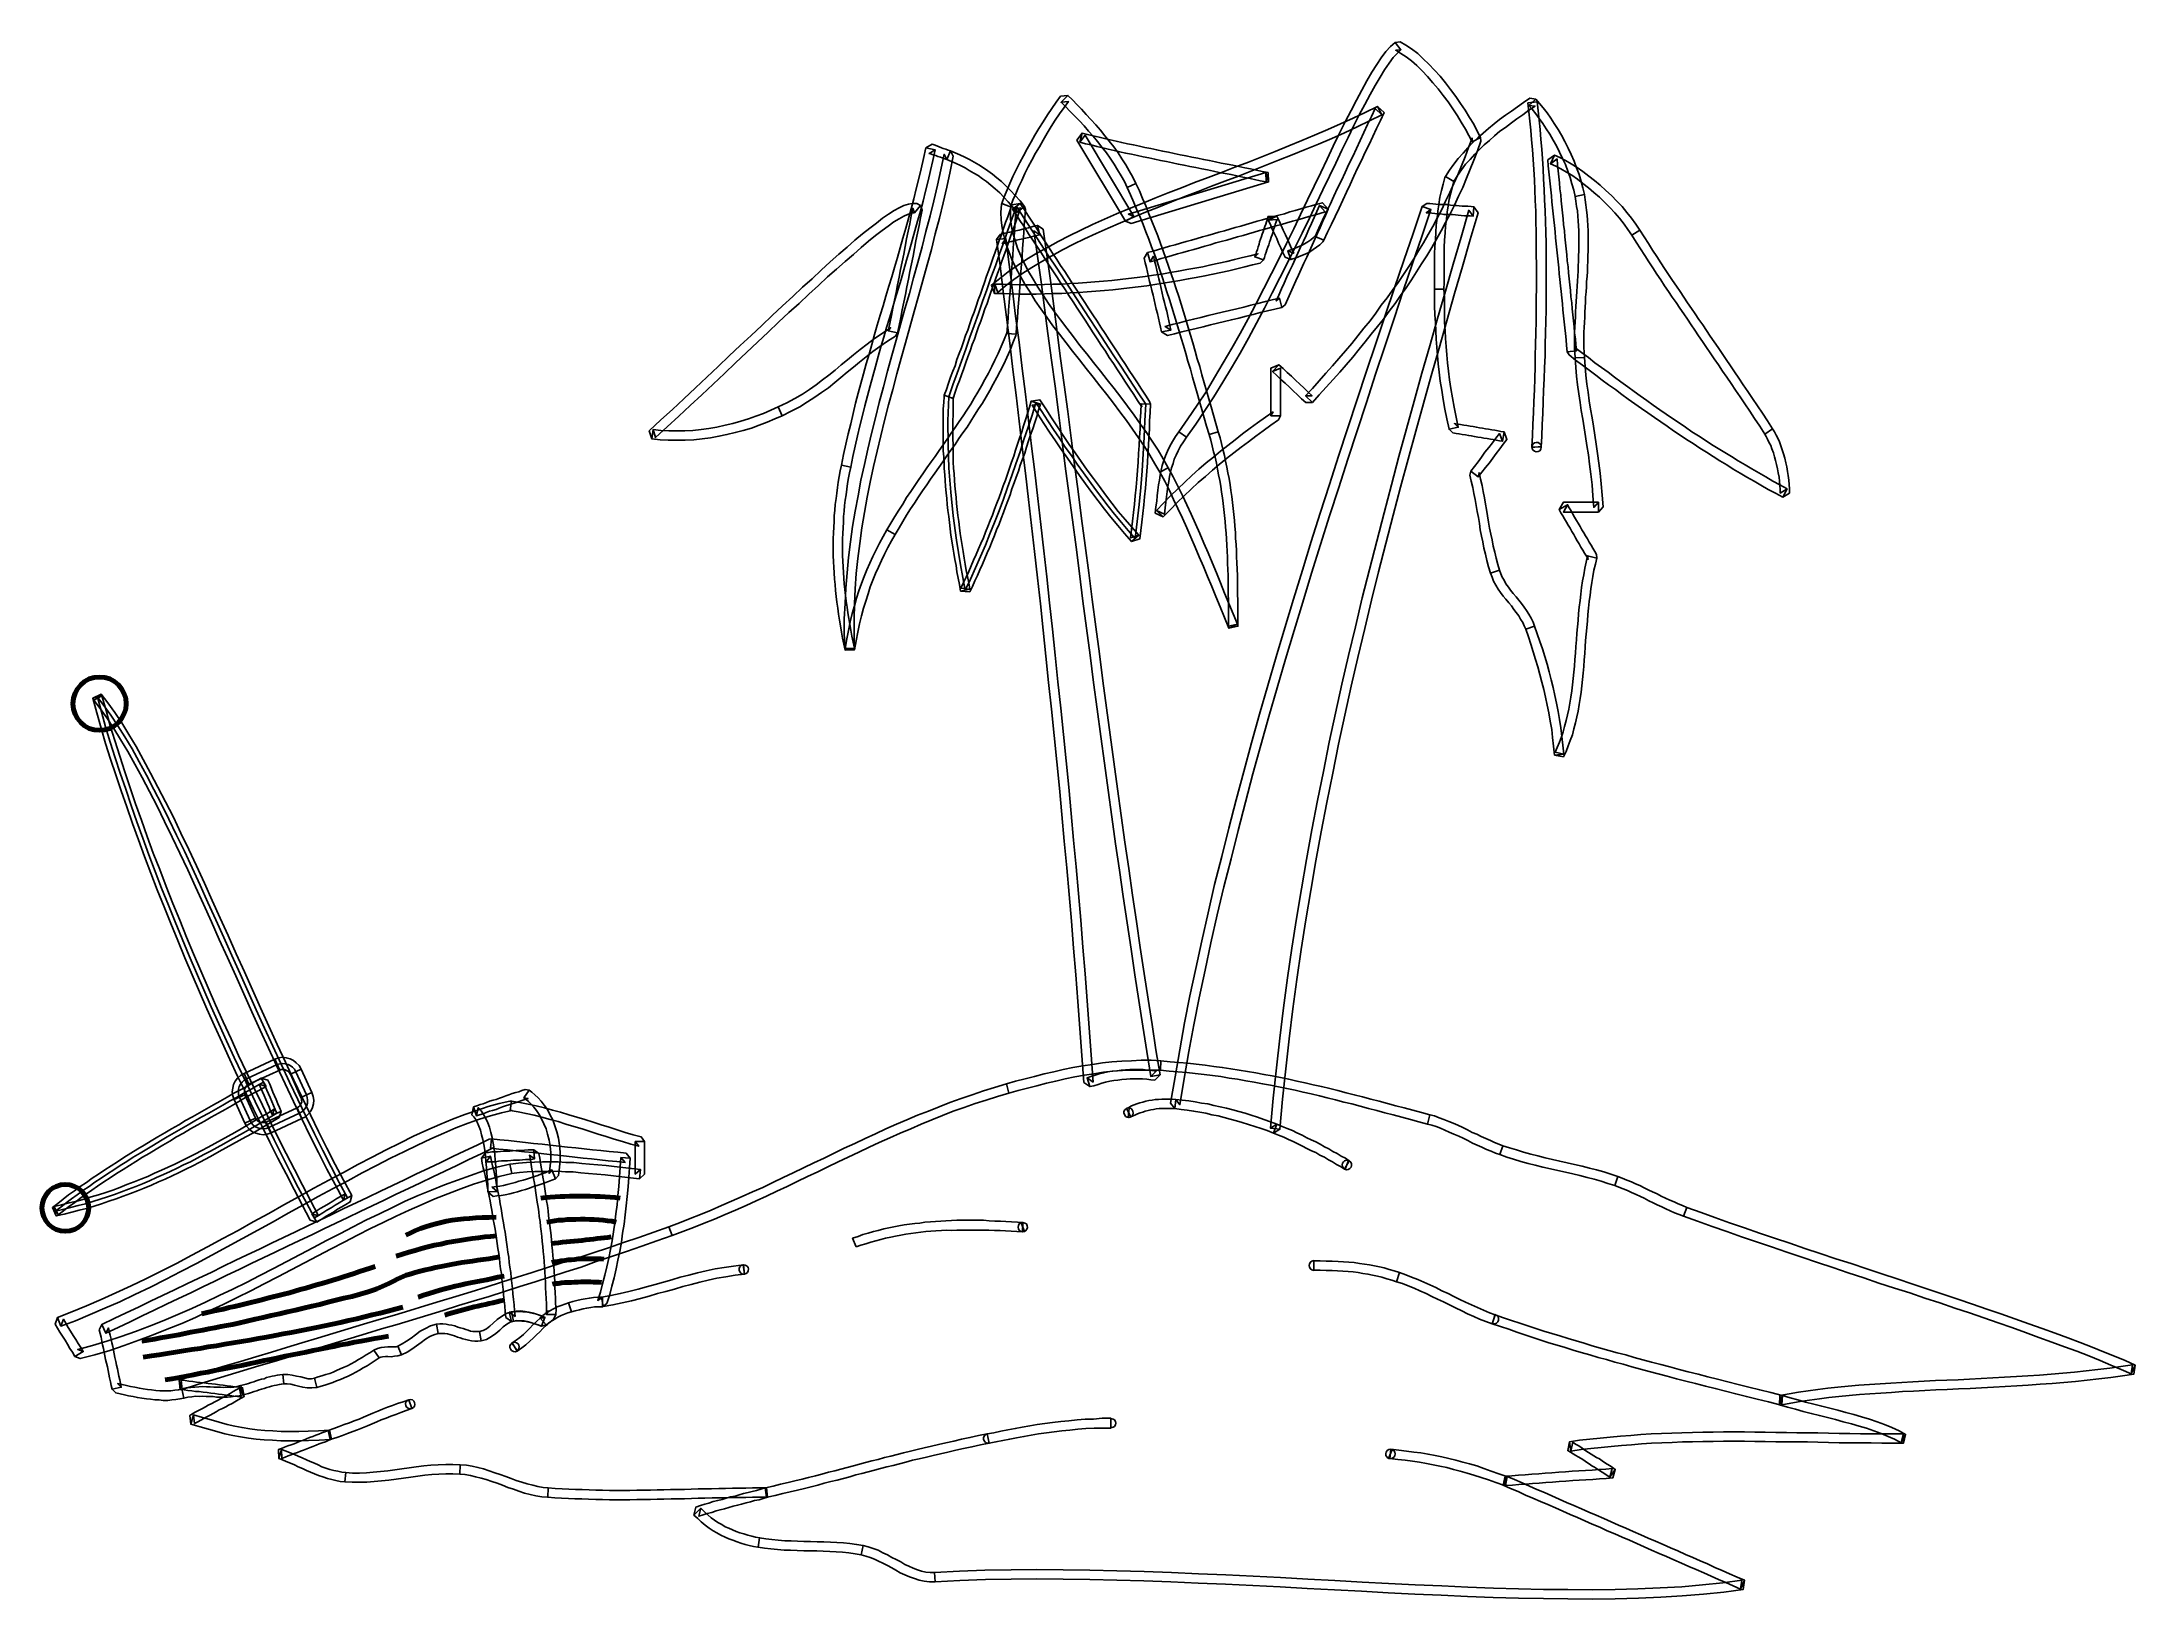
# Model space of a CAD drawing. Header units: centimetres. Extents: x 0.1 to 36.1, y 0.1 to 26.9.
import ezdxf

# ---------------------------------------------------------------- set-up
doc = ezdxf.new("R2010")
doc.units = ezdxf.units.CM
doc.header["$MEASUREMENT"] = 0
doc.layers.add('Layer 1', color=7, linetype='Continuous')

msp = doc.modelspace()

# ---------------------------------------------------------------- linework, layer by layer
at = {"layer": 'Layer 1'}
for points, knots in [([(19.80811, 20.06841), (19.80811, 20.06841), (19.80811, 20.06841), (19.80811, 20.06841), (19.80811, 20.06841), (19.80811, 20.06841), (19.96765, 20.29513), (19.96765, 20.29513), (19.96765, 20.29513), (19.96765, 20.29513), (20.12299, 20.52604), (20.12299, 20.52604), (20.12299, 20.52604), (20.12299, 20.52604), (20.27833, 20.76535), (20.27833, 20.76535), (20.27833, 20.76535), (20.27833, 20.76535), (20.43367, 21.01305), (20.43367, 21.01305), (20.43367, 21.01305), (20.43367, 21.01305), (20.58062, 21.26076), (20.58062, 21.26076), (20.58062, 21.26076), (20.58062, 21.26076), (20.72756, 21.51267), (20.72756, 21.51267), (20.72756, 21.51267), (20.72756, 21.51267), (20.87031, 21.77297), (20.87031, 21.77297), (20.87031, 21.77297), (20.87031, 21.77297), (21.00886, 22.02907), (21.00886, 22.02907), (21.00886, 22.02907), (21.00886, 22.02907), (21.1474, 22.28937), (21.1474, 22.28937), (21.1474, 22.28937), (21.1474, 22.28937), (21.28175, 22.54967), (21.28175, 22.54967), (21.28175, 22.54967), (21.28175, 22.54967), (21.4119, 22.80578), (21.4119, 22.80578), (21.4119, 22.80578), (21.4119, 22.80578), (21.54205, 23.06608), (21.54205, 23.06608), (21.54205, 23.06608), (21.54205, 23.06608), (21.66801, 23.32218), (21.66801, 23.32218), (21.66801, 23.32218), (21.66801, 23.32218), (21.79396, 23.57409), (21.79396, 23.57409), (21.79396, 23.57409), (21.79396, 23.57409), (21.91991, 23.83019), (21.91991, 23.83019), (21.91991, 23.83019), (21.91991, 23.83019), (22.03747, 24.0779), (22.03747, 24.0779), (22.03747, 24.0779), (22.03747, 24.0779), (22.15082, 24.3172), (22.15082, 24.3172), (22.15082, 24.3172), (22.15082, 24.3172), (22.26418, 24.55232), (22.26418, 24.55232), (22.26418, 24.55232), (22.26418, 24.55232), (22.37334, 24.77903), (22.37334, 24.77903), (22.37334, 24.77903), (22.37334, 24.77903), (22.4783, 25.00155), (22.4783, 25.00155), (22.4783, 25.00155), (22.4783, 25.00155), (22.58326, 25.21567), (22.58326, 25.21567), (22.58326, 25.21567), (22.58326, 25.21567), (22.67563, 25.41299), (22.67563, 25.41299), (22.67563, 25.41299), (22.67563, 25.41299), (22.77639, 25.60612), (22.77639, 25.60612), (22.77639, 25.60612), (22.77639, 25.60612), (22.86875, 25.78665), (22.86875, 25.78665), (22.86875, 25.78665), (22.86875, 25.78665), (22.96112, 25.95878), (22.96112, 25.95878), (22.96112, 25.95878), (22.96112, 25.95878), (23.04928, 26.10993), (23.04928, 26.10993), (23.04928, 26.10993), (23.04928, 26.10993), (23.13325, 26.25687), (23.13325, 26.25687), (23.13325, 26.25687), (23.13325, 26.25687), (23.20882, 26.38282), (23.20882, 26.38282), (23.20882, 26.38282), (23.20882, 26.38282), (23.28859, 26.49618), (23.28859, 26.49618), (23.28859, 26.49618), (23.28859, 26.49618), (23.35997, 26.59274), (23.35997, 26.59274), (23.35997, 26.59274), (23.35997, 26.59274), (23.42714, 26.66412), (23.42714, 26.66412), (23.42714, 26.66412), (23.42714, 26.66412), (23.49012, 26.72709), (23.49012, 26.72709), (23.49012, 26.72709), (23.49012, 26.72709), (23.38936, 26.85305), (23.38936, 26.85305), (23.38936, 26.85305), (23.38936, 26.85305), (23.30959, 26.78167), (23.30959, 26.78167), (23.30959, 26.78167), (23.30959, 26.78167), (23.23401, 26.69351), (23.23401, 26.69351), (23.23401, 26.69351), (23.23401, 26.69351), (23.15424, 26.58855), (23.15424, 26.58855), (23.15424, 26.58855), (23.15424, 26.58855), (23.07447, 26.47519), (23.07447, 26.47519), (23.07447, 26.47519), (23.07447, 26.47519), (22.99051, 26.34084), (22.99051, 26.34084), (22.99051, 26.34084), (22.99051, 26.34084), (22.90654, 26.1939), (22.90654, 26.1939), (22.90654, 26.1939), (22.90654, 26.1939), (22.81837, 26.03436), (22.81837, 26.03436), (22.81837, 26.03436), (22.81837, 26.03436), (22.72601, 25.86222), (22.72601, 25.86222), (22.72601, 25.86222), (22.72601, 25.86222), (22.63364, 25.68169), (22.63364, 25.68169), (22.63364, 25.68169), (22.63364, 25.68169), (22.53288, 25.48856), (22.53288, 25.48856), (22.53288, 25.48856), (22.53288, 25.48856), (22.43212, 25.28284), (22.43212, 25.28284), (22.43212, 25.28284), (22.43212, 25.28284), (22.32716, 25.06872), (22.32716, 25.06872), (22.32716, 25.06872), (22.32716, 25.06872), (22.2222, 24.8462), (22.2222, 24.8462), (22.2222, 24.8462), (22.2222, 24.8462), (22.11304, 24.61949), (22.11304, 24.61949), (22.11304, 24.61949), (22.11304, 24.61949), (21.99968, 24.38438), (21.99968, 24.38438), (21.99968, 24.38438), (21.99968, 24.38438), (21.88632, 24.14507), (21.88632, 24.14507), (21.88632, 24.14507), (21.88632, 24.14507), (21.76877, 23.89736), (21.76877, 23.89736), (21.76877, 23.89736), (21.76877, 23.89736), (21.65121, 23.64966), (21.65121, 23.64966), (21.65121, 23.64966), (21.65121, 23.64966), (21.52526, 23.39775), (21.52526, 23.39775), (21.52526, 23.39775), (21.52526, 23.39775), (21.39931, 23.14165), (21.39931, 23.14165), (21.39931, 23.14165), (21.39931, 23.14165), (21.26916, 22.88135), (21.26916, 22.88135), (21.26916, 22.88135), (21.26916, 22.88135), (21.13901, 22.62524), (21.13901, 22.62524), (21.13901, 22.62524), (21.13901, 22.62524), (21.00466, 22.36494), (21.00466, 22.36494), (21.00466, 22.36494), (21.00466, 22.36494), (20.86611, 22.10464), (20.86611, 22.10464), (20.86611, 22.10464), (20.86611, 22.10464), (20.72756, 21.84854), (20.72756, 21.84854), (20.72756, 21.84854), (20.72756, 21.84854), (20.58482, 21.59663), (20.58482, 21.59663), (20.58482, 21.59663), (20.58482, 21.59663), (20.43787, 21.34473), (20.43787, 21.34473), (20.43787, 21.34473), (20.43787, 21.34473), (20.29093, 21.09702), (20.29093, 21.09702), (20.29093, 21.09702), (20.29093, 21.09702), (20.14398, 20.84932), (20.14398, 20.84932), (20.14398, 20.84932), (20.14398, 20.84932), (19.98864, 20.6184), (19.98864, 20.6184), (19.98864, 20.6184), (19.98864, 20.6184), (19.8333, 20.38749), (19.8333, 20.38749), (19.8333, 20.38749), (19.8333, 20.38749), (19.67376, 20.16078), (19.67376, 20.16078), (19.67376, 20.16078), (19.67376, 20.16078), (19.67376, 20.16078), (19.67376, 20.16078), (19.67376, 20.16078), (19.67376, 20.16078), (19.80811, 20.06841), (19.80811, 20.06841)], [0, 0, 0, 0, 0.01470588, 0.01470588, 0.01470588, 0.01470588, 0.02941176, 0.02941176, 0.02941176, 0.02941176, 0.04411765, 0.04411765, 0.04411765, 0.04411765, 0.05882353, 0.05882353, 0.05882353, 0.05882353, 0.07352941, 0.07352941, 0.07352941, 0.07352941, 0.08823529, 0.08823529, 0.08823529, 0.08823529, 0.10294118, 0.10294118, 0.10294118, 0.10294118, 0.11764706, 0.11764706, 0.11764706, 0.11764706, 0.13235294, 0.13235294, 0.13235294, 0.13235294, 0.14705882, 0.14705882, 0.14705882, 0.14705882, 0.16176471, 0.16176471, 0.16176471, 0.16176471, 0.17647059, 0.17647059, 0.17647059, 0.17647059, 0.19117647, 0.19117647, 0.19117647, 0.19117647, 0.20588235, 0.20588235, 0.20588235, 0.20588235, 0.22058824, 0.22058824, 0.22058824, 0.22058824, 0.23529412, 0.23529412, 0.23529412, 0.23529412, 0.25, 0.25, 0.25, 0.25, 0.26470588, 0.26470588, 0.26470588, 0.26470588, 0.27941176, 0.27941176, 0.27941176, 0.27941176, 0.29411765, 0.29411765, 0.29411765, 0.29411765, 0.30882353, 0.30882353, 0.30882353, 0.30882353, 0.32352941, 0.32352941, 0.32352941, 0.32352941, 0.33823529, 0.33823529, 0.33823529, 0.33823529, 0.35294118, 0.35294118, 0.35294118, 0.35294118, 0.36764706, 0.36764706, 0.36764706, 0.36764706, 0.38235294, 0.38235294, 0.38235294, 0.38235294, 0.39705882, 0.39705882, 0.39705882, 0.39705882, 0.41176471, 0.41176471, 0.41176471, 0.41176471, 0.42647059, 0.42647059, 0.42647059, 0.42647059, 0.44117647, 0.44117647, 0.44117647, 0.44117647, 0.45588235, 0.45588235, 0.45588235, 0.45588235, 0.47058824, 0.47058824, 0.47058824, 0.47058824, 0.48529412, 0.48529412, 0.48529412, 0.48529412, 0.5, 0.5, 0.5, 0.5, 0.51470588, 0.51470588, 0.51470588, 0.51470588, 0.52941176, 0.52941176, 0.52941176, 0.52941176, 0.54411765, 0.54411765, 0.54411765, 0.54411765, 0.55882353, 0.55882353, 0.55882353, 0.55882353, 0.57352941, 0.57352941, 0.57352941, 0.57352941, 0.58823529, 0.58823529, 0.58823529, 0.58823529, 0.60294118, 0.60294118, 0.60294118, 0.60294118, 0.61764706, 0.61764706, 0.61764706, 0.61764706, 0.63235294, 0.63235294, 0.63235294, 0.63235294, 0.64705882, 0.64705882, 0.64705882, 0.64705882, 0.66176471, 0.66176471, 0.66176471, 0.66176471, 0.67647059, 0.67647059, 0.67647059, 0.67647059, 0.69117647, 0.69117647, 0.69117647, 0.69117647, 0.70588235, 0.70588235, 0.70588235, 0.70588235, 0.72058824, 0.72058824, 0.72058824, 0.72058824, 0.73529412, 0.73529412, 0.73529412, 0.73529412, 0.75, 0.75, 0.75, 0.75, 0.76470588, 0.76470588, 0.76470588, 0.76470588, 0.77941176, 0.77941176, 0.77941176, 0.77941176, 0.79411765, 0.79411765, 0.79411765, 0.79411765, 0.80882353, 0.80882353, 0.80882353, 0.80882353, 0.82352941, 0.82352941, 0.82352941, 0.82352941, 0.83823529, 0.83823529, 0.83823529, 0.83823529, 0.85294118, 0.85294118, 0.85294118, 0.85294118, 0.86764706, 0.86764706, 0.86764706, 0.86764706, 0.88235294, 0.88235294, 0.88235294, 0.88235294, 0.89705882, 0.89705882, 0.89705882, 0.89705882, 0.91176471, 0.91176471, 0.91176471, 0.91176471, 0.92647059, 0.92647059, 0.92647059, 0.92647059, 0.94117647, 0.94117647, 0.94117647, 0.94117647, 0.95588235, 0.95588235, 0.95588235, 0.95588235, 0.97058824, 0.97058824, 0.97058824, 0.97058824, 0.98529412, 0.98529412, 0.98529412, 0.98529412, 1, 1, 1, 1]), ([(23.49012, 26.72709), (23.49012, 26.72709), (23.40195, 26.7187), (23.40195, 26.7187), (23.40195, 26.7187), (23.40195, 26.7187), (23.49012, 26.66412), (23.49012, 26.66412), (23.49012, 26.66412), (23.49012, 26.66412), (23.58248, 26.60534), (23.58248, 26.60534), (23.58248, 26.60534), (23.58248, 26.60534), (23.67065, 26.53397), (23.67065, 26.53397), (23.67065, 26.53397), (23.67065, 26.53397), (23.76301, 26.4542), (23.76301, 26.4542), (23.76301, 26.4542), (23.76301, 26.4542), (23.85538, 26.36183), (23.85538, 26.36183), (23.85538, 26.36183), (23.85538, 26.36183), (23.94774, 26.26527), (23.94774, 26.26527), (23.94774, 26.26527), (23.94774, 26.26527), (24.04011, 26.16031), (24.04011, 26.16031), (24.04011, 26.16031), (24.04011, 26.16031), (24.12828, 26.05535), (24.12828, 26.05535), (24.12828, 26.05535), (24.12828, 26.05535), (24.21644, 25.94199), (24.21644, 25.94199), (24.21644, 25.94199), (24.21644, 25.94199), (24.30041, 25.82863), (24.30041, 25.82863), (24.30041, 25.82863), (24.30041, 25.82863), (24.38018, 25.71108), (24.38018, 25.71108), (24.38018, 25.71108), (24.38018, 25.71108), (24.45995, 25.59352), (24.45995, 25.59352), (24.45995, 25.59352), (24.45995, 25.59352), (24.52713, 25.48017), (24.52713, 25.48017), (24.52713, 25.48017), (24.52713, 25.48017), (24.5985, 25.36261), (24.5985, 25.36261), (24.5985, 25.36261), (24.5985, 25.36261), (24.65728, 25.25345), (24.65728, 25.25345), (24.65728, 25.25345), (24.65728, 25.25345), (24.71605, 25.14429), (24.71605, 25.14429), (24.71605, 25.14429), (24.71605, 25.14429), (24.8588, 25.21986), (24.8588, 25.21986), (24.8588, 25.21986), (24.8588, 25.21986), (24.80002, 25.32902), (24.80002, 25.32902), (24.80002, 25.32902), (24.80002, 25.32902), (24.74124, 25.44658), (24.74124, 25.44658), (24.74124, 25.44658), (24.74124, 25.44658), (24.66987, 25.56413), (24.66987, 25.56413), (24.66987, 25.56413), (24.66987, 25.56413), (24.5943, 25.68589), (24.5943, 25.68589), (24.5943, 25.68589), (24.5943, 25.68589), (24.51453, 25.80344), (24.51453, 25.80344), (24.51453, 25.80344), (24.51453, 25.80344), (24.43476, 25.921), (24.43476, 25.921), (24.43476, 25.921), (24.43476, 25.921), (24.3424, 26.04275), (24.3424, 26.04275), (24.3424, 26.04275), (24.3424, 26.04275), (24.25423, 26.15611), (24.25423, 26.15611), (24.25423, 26.15611), (24.25423, 26.15611), (24.16606, 26.26947), (24.16606, 26.26947), (24.16606, 26.26947), (24.16606, 26.26947), (24.0653, 26.37443), (24.0653, 26.37443), (24.0653, 26.37443), (24.0653, 26.37443), (23.97294, 26.47939), (23.97294, 26.47939), (23.97294, 26.47939), (23.97294, 26.47939), (23.87217, 26.57175), (23.87217, 26.57175), (23.87217, 26.57175), (23.87217, 26.57175), (23.77981, 26.65992), (23.77981, 26.65992), (23.77981, 26.65992), (23.77981, 26.65992), (23.67485, 26.73969), (23.67485, 26.73969), (23.67485, 26.73969), (23.67485, 26.73969), (23.57409, 26.80686), (23.57409, 26.80686), (23.57409, 26.80686), (23.57409, 26.80686), (23.47752, 26.86144), (23.47752, 26.86144), (23.47752, 26.86144), (23.47752, 26.86144), (23.38936, 26.85305), (23.38936, 26.85305), (23.38936, 26.85305), (23.38936, 26.85305), (23.49012, 26.72709), (23.49012, 26.72709)], [0, 0, 0, 0, 0.02777778, 0.02777778, 0.02777778, 0.02777778, 0.05555556, 0.05555556, 0.05555556, 0.05555556, 0.08333333, 0.08333333, 0.08333333, 0.08333333, 0.11111111, 0.11111111, 0.11111111, 0.11111111, 0.13888889, 0.13888889, 0.13888889, 0.13888889, 0.16666667, 0.16666667, 0.16666667, 0.16666667, 0.19444444, 0.19444444, 0.19444444, 0.19444444, 0.22222222, 0.22222222, 0.22222222, 0.22222222, 0.25, 0.25, 0.25, 0.25, 0.27777778, 0.27777778, 0.27777778, 0.27777778, 0.30555556, 0.30555556, 0.30555556, 0.30555556, 0.33333333, 0.33333333, 0.33333333, 0.33333333, 0.36111111, 0.36111111, 0.36111111, 0.36111111, 0.38888889, 0.38888889, 0.38888889, 0.38888889, 0.41666667, 0.41666667, 0.41666667, 0.41666667, 0.44444444, 0.44444444, 0.44444444, 0.44444444, 0.47222222, 0.47222222, 0.47222222, 0.47222222, 0.5, 0.5, 0.5, 0.5, 0.52777778, 0.52777778, 0.52777778, 0.52777778, 0.55555556, 0.55555556, 0.55555556, 0.55555556, 0.58333333, 0.58333333, 0.58333333, 0.58333333, 0.61111111, 0.61111111, 0.61111111, 0.61111111, 0.63888889, 0.63888889, 0.63888889, 0.63888889, 0.66666667, 0.66666667, 0.66666667, 0.66666667, 0.69444444, 0.69444444, 0.69444444, 0.69444444, 0.72222222, 0.72222222, 0.72222222, 0.72222222, 0.75, 0.75, 0.75, 0.75, 0.77777778, 0.77777778, 0.77777778, 0.77777778, 0.80555556, 0.80555556, 0.80555556, 0.80555556, 0.83333333, 0.83333333, 0.83333333, 0.83333333, 0.86111111, 0.86111111, 0.86111111, 0.86111111, 0.88888889, 0.88888889, 0.88888889, 0.88888889, 0.91666667, 0.91666667, 0.91666667, 0.91666667, 0.94444444, 0.94444444, 0.94444444, 0.94444444, 0.97222222, 0.97222222, 0.97222222, 0.97222222, 1, 1, 1, 1]), ([(17.77188, 25.94199), (17.77188, 25.94199), (17.64593, 25.9294), (17.64593, 25.9294), (17.64593, 25.9294), (17.64593, 25.9294), (17.57036, 25.82443), (17.57036, 25.82443), (17.57036, 25.82443), (17.57036, 25.82443), (17.49478, 25.71528), (17.49478, 25.71528), (17.49478, 25.71528), (17.49478, 25.71528), (17.41921, 25.60612), (17.41921, 25.60612), (17.41921, 25.60612), (17.41921, 25.60612), (17.34784, 25.48856), (17.34784, 25.48856), (17.34784, 25.48856), (17.34784, 25.48856), (17.27227, 25.3752), (17.27227, 25.3752), (17.27227, 25.3752), (17.27227, 25.3752), (17.20509, 25.25765), (17.20509, 25.25765), (17.20509, 25.25765), (17.20509, 25.25765), (17.13792, 25.14429), (17.13792, 25.14429), (17.13792, 25.14429), (17.13792, 25.14429), (17.07075, 25.02254), (17.07075, 25.02254), (17.07075, 25.02254), (17.07075, 25.02254), (17.00777, 24.90498), (17.00777, 24.90498), (17.00777, 24.90498), (17.00777, 24.90498), (16.94479, 24.78743), (16.94479, 24.78743), (16.94479, 24.78743), (16.94479, 24.78743), (16.88182, 24.66567), (16.88182, 24.66567), (16.88182, 24.66567), (16.88182, 24.66567), (16.82724, 24.54812), (16.82724, 24.54812), (16.82724, 24.54812), (16.82724, 24.54812), (16.77266, 24.43056), (16.77266, 24.43056), (16.77266, 24.43056), (16.77266, 24.43056), (16.72648, 24.3172), (16.72648, 24.3172), (16.72648, 24.3172), (16.72648, 24.3172), (16.67609, 24.19965), (16.67609, 24.19965), (16.67609, 24.19965), (16.67609, 24.19965), (16.63411, 24.08629), (16.63411, 24.08629), (16.63411, 24.08629), (16.63411, 24.08629), (16.78525, 24.02751), (16.78525, 24.02751), (16.78525, 24.02751), (16.78525, 24.02751), (16.82724, 24.14087), (16.82724, 24.14087), (16.82724, 24.14087), (16.82724, 24.14087), (16.87762, 24.25003), (16.87762, 24.25003), (16.87762, 24.25003), (16.87762, 24.25003), (16.9238, 24.36339), (16.9238, 24.36339), (16.9238, 24.36339), (16.9238, 24.36339), (16.97838, 24.48094), (16.97838, 24.48094), (16.97838, 24.48094), (16.97838, 24.48094), (17.03296, 24.5985), (17.03296, 24.5985), (17.03296, 24.5985), (17.03296, 24.5985), (17.08754, 24.71186), (17.08754, 24.71186), (17.08754, 24.71186), (17.08754, 24.71186), (17.15051, 24.82941), (17.15051, 24.82941), (17.15051, 24.82941), (17.15051, 24.82941), (17.21349, 24.94697), (17.21349, 24.94697), (17.21349, 24.94697), (17.21349, 24.94697), (17.28067, 25.06032), (17.28067, 25.06032), (17.28067, 25.06032), (17.28067, 25.06032), (17.34784, 25.17368), (17.34784, 25.17368), (17.34784, 25.17368), (17.34784, 25.17368), (17.41501, 25.29124), (17.41501, 25.29124), (17.41501, 25.29124), (17.41501, 25.29124), (17.48219, 25.40459), (17.48219, 25.40459), (17.48219, 25.40459), (17.48219, 25.40459), (17.55356, 25.51375), (17.55356, 25.51375), (17.55356, 25.51375), (17.55356, 25.51375), (17.62913, 25.62291), (17.62913, 25.62291), (17.62913, 25.62291), (17.62913, 25.62291), (17.70471, 25.73207), (17.70471, 25.73207), (17.70471, 25.73207), (17.70471, 25.73207), (17.78028, 25.83703), (17.78028, 25.83703), (17.78028, 25.83703), (17.78028, 25.83703), (17.65432, 25.82443), (17.65432, 25.82443), (17.65432, 25.82443), (17.65432, 25.82443), (17.77188, 25.94199), (17.77188, 25.94199)], [0, 0, 0, 0, 0.02777778, 0.02777778, 0.02777778, 0.02777778, 0.05555556, 0.05555556, 0.05555556, 0.05555556, 0.08333333, 0.08333333, 0.08333333, 0.08333333, 0.11111111, 0.11111111, 0.11111111, 0.11111111, 0.13888889, 0.13888889, 0.13888889, 0.13888889, 0.16666667, 0.16666667, 0.16666667, 0.16666667, 0.19444444, 0.19444444, 0.19444444, 0.19444444, 0.22222222, 0.22222222, 0.22222222, 0.22222222, 0.25, 0.25, 0.25, 0.25, 0.27777778, 0.27777778, 0.27777778, 0.27777778, 0.30555556, 0.30555556, 0.30555556, 0.30555556, 0.33333333, 0.33333333, 0.33333333, 0.33333333, 0.36111111, 0.36111111, 0.36111111, 0.36111111, 0.38888889, 0.38888889, 0.38888889, 0.38888889, 0.41666667, 0.41666667, 0.41666667, 0.41666667, 0.44444444, 0.44444444, 0.44444444, 0.44444444, 0.47222222, 0.47222222, 0.47222222, 0.47222222, 0.5, 0.5, 0.5, 0.5, 0.52777778, 0.52777778, 0.52777778, 0.52777778, 0.55555556, 0.55555556, 0.55555556, 0.55555556, 0.58333333, 0.58333333, 0.58333333, 0.58333333, 0.61111111, 0.61111111, 0.61111111, 0.61111111, 0.63888889, 0.63888889, 0.63888889, 0.63888889, 0.66666667, 0.66666667, 0.66666667, 0.66666667, 0.69444444, 0.69444444, 0.69444444, 0.69444444, 0.72222222, 0.72222222, 0.72222222, 0.72222222, 0.75, 0.75, 0.75, 0.75, 0.77777778, 0.77777778, 0.77777778, 0.77777778, 0.80555556, 0.80555556, 0.80555556, 0.80555556, 0.83333333, 0.83333333, 0.83333333, 0.83333333, 0.86111111, 0.86111111, 0.86111111, 0.86111111, 0.88888889, 0.88888889, 0.88888889, 0.88888889, 0.91666667, 0.91666667, 0.91666667, 0.91666667, 0.94444444, 0.94444444, 0.94444444, 0.94444444, 0.97222222, 0.97222222, 0.97222222, 0.97222222, 1, 1, 1, 1]), ([(18.93904, 24.42636), (18.93904, 24.42636), (18.93904, 24.42636), (18.93904, 24.42636), (18.93904, 24.42636), (18.93904, 24.42636), (18.88446, 24.53552), (18.88446, 24.53552), (18.88446, 24.53552), (18.88446, 24.53552), (18.82568, 24.64468), (18.82568, 24.64468), (18.82568, 24.64468), (18.82568, 24.64468), (18.7669, 24.74964), (18.7669, 24.74964), (18.7669, 24.74964), (18.7669, 24.74964), (18.69973, 24.8546), (18.69973, 24.8546), (18.69973, 24.8546), (18.69973, 24.8546), (18.63255, 24.95536), (18.63255, 24.95536), (18.63255, 24.95536), (18.63255, 24.95536), (18.55698, 25.05613), (18.55698, 25.05613), (18.55698, 25.05613), (18.55698, 25.05613), (18.48141, 25.15269), (18.48141, 25.15269), (18.48141, 25.15269), (18.48141, 25.15269), (18.40584, 25.24925), (18.40584, 25.24925), (18.40584, 25.24925), (18.40584, 25.24925), (18.33027, 25.34162), (18.33027, 25.34162), (18.33027, 25.34162), (18.33027, 25.34162), (18.2505, 25.43818), (18.2505, 25.43818), (18.2505, 25.43818), (18.2505, 25.43818), (18.16653, 25.52635), (18.16653, 25.52635), (18.16653, 25.52635), (18.16653, 25.52635), (18.08676, 25.61451), (18.08676, 25.61451), (18.08676, 25.61451), (18.08676, 25.61451), (18.00699, 25.70268), (18.00699, 25.70268), (18.00699, 25.70268), (18.00699, 25.70268), (17.92722, 25.78245), (17.92722, 25.78245), (17.92722, 25.78245), (17.92722, 25.78245), (17.84745, 25.86642), (17.84745, 25.86642), (17.84745, 25.86642), (17.84745, 25.86642), (17.77188, 25.94199), (17.77188, 25.94199), (17.77188, 25.94199), (17.77188, 25.94199), (17.65432, 25.82443), (17.65432, 25.82443), (17.65432, 25.82443), (17.65432, 25.82443), (17.7299, 25.74886), (17.7299, 25.74886), (17.7299, 25.74886), (17.7299, 25.74886), (17.80967, 25.6649), (17.80967, 25.6649), (17.80967, 25.6649), (17.80967, 25.6649), (17.88944, 25.58513), (17.88944, 25.58513), (17.88944, 25.58513), (17.88944, 25.58513), (17.96921, 25.50536), (17.96921, 25.50536), (17.96921, 25.50536), (17.96921, 25.50536), (18.04898, 25.41719), (18.04898, 25.41719), (18.04898, 25.41719), (18.04898, 25.41719), (18.12455, 25.32902), (18.12455, 25.32902), (18.12455, 25.32902), (18.12455, 25.32902), (18.20432, 25.24086), (18.20432, 25.24086), (18.20432, 25.24086), (18.20432, 25.24086), (18.27989, 25.14849), (18.27989, 25.14849), (18.27989, 25.14849), (18.27989, 25.14849), (18.35546, 25.05193), (18.35546, 25.05193), (18.35546, 25.05193), (18.35546, 25.05193), (18.43103, 24.95536), (18.43103, 24.95536), (18.43103, 24.95536), (18.43103, 24.95536), (18.49821, 24.863), (18.49821, 24.863), (18.49821, 24.863), (18.49821, 24.863), (18.56538, 24.76224), (18.56538, 24.76224), (18.56538, 24.76224), (18.56538, 24.76224), (18.62416, 24.66567), (18.62416, 24.66567), (18.62416, 24.66567), (18.62416, 24.66567), (18.68294, 24.56071), (18.68294, 24.56071), (18.68294, 24.56071), (18.68294, 24.56071), (18.74171, 24.45995), (18.74171, 24.45995), (18.74171, 24.45995), (18.74171, 24.45995), (18.7879, 24.35919), (18.7879, 24.35919), (18.7879, 24.35919), (18.7879, 24.35919), (18.7879, 24.35919), (18.7879, 24.35919), (18.7879, 24.35919), (18.7879, 24.35919), (18.93904, 24.42636), (18.93904, 24.42636)], [0, 0, 0, 0, 0.02777778, 0.02777778, 0.02777778, 0.02777778, 0.05555556, 0.05555556, 0.05555556, 0.05555556, 0.08333333, 0.08333333, 0.08333333, 0.08333333, 0.11111111, 0.11111111, 0.11111111, 0.11111111, 0.13888889, 0.13888889, 0.13888889, 0.13888889, 0.16666667, 0.16666667, 0.16666667, 0.16666667, 0.19444444, 0.19444444, 0.19444444, 0.19444444, 0.22222222, 0.22222222, 0.22222222, 0.22222222, 0.25, 0.25, 0.25, 0.25, 0.27777778, 0.27777778, 0.27777778, 0.27777778, 0.30555556, 0.30555556, 0.30555556, 0.30555556, 0.33333333, 0.33333333, 0.33333333, 0.33333333, 0.36111111, 0.36111111, 0.36111111, 0.36111111, 0.38888889, 0.38888889, 0.38888889, 0.38888889, 0.41666667, 0.41666667, 0.41666667, 0.41666667, 0.44444444, 0.44444444, 0.44444444, 0.44444444, 0.47222222, 0.47222222, 0.47222222, 0.47222222, 0.5, 0.5, 0.5, 0.5, 0.52777778, 0.52777778, 0.52777778, 0.52777778, 0.55555556, 0.55555556, 0.55555556, 0.55555556, 0.58333333, 0.58333333, 0.58333333, 0.58333333, 0.61111111, 0.61111111, 0.61111111, 0.61111111, 0.63888889, 0.63888889, 0.63888889, 0.63888889, 0.66666667, 0.66666667, 0.66666667, 0.66666667, 0.69444444, 0.69444444, 0.69444444, 0.69444444, 0.72222222, 0.72222222, 0.72222222, 0.72222222, 0.75, 0.75, 0.75, 0.75, 0.77777778, 0.77777778, 0.77777778, 0.77777778, 0.80555556, 0.80555556, 0.80555556, 0.80555556, 0.83333333, 0.83333333, 0.83333333, 0.83333333, 0.86111111, 0.86111111, 0.86111111, 0.86111111, 0.88888889, 0.88888889, 0.88888889, 0.88888889, 0.91666667, 0.91666667, 0.91666667, 0.91666667, 0.94444444, 0.94444444, 0.94444444, 0.94444444, 0.97222222, 0.97222222, 0.97222222, 0.97222222, 1, 1, 1, 1]), ([(25.80764, 25.87901), (25.80764, 25.87901), (25.70268, 25.89161), (25.70268, 25.89161), (25.70268, 25.89161), (25.70268, 25.89161), (25.59772, 25.82024), (25.59772, 25.82024), (25.59772, 25.82024), (25.59772, 25.82024), (25.49276, 25.74467), (25.49276, 25.74467), (25.49276, 25.74467), (25.49276, 25.74467), (25.3878, 25.67329), (25.3878, 25.67329), (25.3878, 25.67329), (25.3878, 25.67329), (25.28704, 25.60192), (25.28704, 25.60192), (25.28704, 25.60192), (25.28704, 25.60192), (25.18628, 25.52635), (25.18628, 25.52635), (25.18628, 25.52635), (25.18628, 25.52635), (25.08971, 25.45078), (25.08971, 25.45078), (25.08971, 25.45078), (25.08971, 25.45078), (24.99735, 25.3752), (24.99735, 25.3752), (24.99735, 25.3752), (24.99735, 25.3752), (24.90078, 25.29544), (24.90078, 25.29544), (24.90078, 25.29544), (24.90078, 25.29544), (24.81262, 25.21147), (24.81262, 25.21147), (24.81262, 25.21147), (24.81262, 25.21147), (24.72445, 25.1317), (24.72445, 25.1317), (24.72445, 25.1317), (24.72445, 25.1317), (24.64048, 25.03933), (24.64048, 25.03933), (24.64048, 25.03933), (24.64048, 25.03933), (24.56071, 24.95117), (24.56071, 24.95117), (24.56071, 24.95117), (24.56071, 24.95117), (24.47674, 24.8588), (24.47674, 24.8588), (24.47674, 24.8588), (24.47674, 24.8588), (24.39697, 24.76224), (24.39697, 24.76224), (24.39697, 24.76224), (24.39697, 24.76224), (24.3256, 24.65728), (24.3256, 24.65728), (24.3256, 24.65728), (24.3256, 24.65728), (24.25423, 24.54812), (24.25423, 24.54812), (24.25423, 24.54812), (24.25423, 24.54812), (24.39697, 24.46415), (24.39697, 24.46415), (24.39697, 24.46415), (24.39697, 24.46415), (24.45995, 24.56491), (24.45995, 24.56491), (24.45995, 24.56491), (24.45995, 24.56491), (24.53132, 24.66147), (24.53132, 24.66147), (24.53132, 24.66147), (24.53132, 24.66147), (24.6027, 24.75804), (24.6027, 24.75804), (24.6027, 24.75804), (24.6027, 24.75804), (24.67827, 24.84201), (24.67827, 24.84201), (24.67827, 24.84201), (24.67827, 24.84201), (24.75804, 24.93017), (24.75804, 24.93017), (24.75804, 24.93017), (24.75804, 24.93017), (24.84201, 25.01414), (24.84201, 25.01414), (24.84201, 25.01414), (24.84201, 25.01414), (24.92178, 25.09391), (24.92178, 25.09391), (24.92178, 25.09391), (24.92178, 25.09391), (25.00994, 25.16948), (25.00994, 25.16948), (25.00994, 25.16948), (25.00994, 25.16948), (25.09811, 25.24925), (25.09811, 25.24925), (25.09811, 25.24925), (25.09811, 25.24925), (25.19047, 25.32482), (25.19047, 25.32482), (25.19047, 25.32482), (25.19047, 25.32482), (25.28704, 25.392), (25.28704, 25.392), (25.28704, 25.392), (25.28704, 25.392), (25.3878, 25.46757), (25.3878, 25.46757), (25.3878, 25.46757), (25.3878, 25.46757), (25.48017, 25.53894), (25.48017, 25.53894), (25.48017, 25.53894), (25.48017, 25.53894), (25.58513, 25.61032), (25.58513, 25.61032), (25.58513, 25.61032), (25.58513, 25.61032), (25.69009, 25.68589), (25.69009, 25.68589), (25.69009, 25.68589), (25.69009, 25.68589), (25.79505, 25.75726), (25.79505, 25.75726), (25.79505, 25.75726), (25.79505, 25.75726), (25.69009, 25.76986), (25.69009, 25.76986), (25.69009, 25.76986), (25.69009, 25.76986), (25.80764, 25.87901), (25.80764, 25.87901)], [0, 0, 0, 0, 0.02777778, 0.02777778, 0.02777778, 0.02777778, 0.05555556, 0.05555556, 0.05555556, 0.05555556, 0.08333333, 0.08333333, 0.08333333, 0.08333333, 0.11111111, 0.11111111, 0.11111111, 0.11111111, 0.13888889, 0.13888889, 0.13888889, 0.13888889, 0.16666667, 0.16666667, 0.16666667, 0.16666667, 0.19444444, 0.19444444, 0.19444444, 0.19444444, 0.22222222, 0.22222222, 0.22222222, 0.22222222, 0.25, 0.25, 0.25, 0.25, 0.27777778, 0.27777778, 0.27777778, 0.27777778, 0.30555556, 0.30555556, 0.30555556, 0.30555556, 0.33333333, 0.33333333, 0.33333333, 0.33333333, 0.36111111, 0.36111111, 0.36111111, 0.36111111, 0.38888889, 0.38888889, 0.38888889, 0.38888889, 0.41666667, 0.41666667, 0.41666667, 0.41666667, 0.44444444, 0.44444444, 0.44444444, 0.44444444, 0.47222222, 0.47222222, 0.47222222, 0.47222222, 0.5, 0.5, 0.5, 0.5, 0.52777778, 0.52777778, 0.52777778, 0.52777778, 0.55555556, 0.55555556, 0.55555556, 0.55555556, 0.58333333, 0.58333333, 0.58333333, 0.58333333, 0.61111111, 0.61111111, 0.61111111, 0.61111111, 0.63888889, 0.63888889, 0.63888889, 0.63888889, 0.66666667, 0.66666667, 0.66666667, 0.66666667, 0.69444444, 0.69444444, 0.69444444, 0.69444444, 0.72222222, 0.72222222, 0.72222222, 0.72222222, 0.75, 0.75, 0.75, 0.75, 0.77777778, 0.77777778, 0.77777778, 0.77777778, 0.80555556, 0.80555556, 0.80555556, 0.80555556, 0.83333333, 0.83333333, 0.83333333, 0.83333333, 0.86111111, 0.86111111, 0.86111111, 0.86111111, 0.88888889, 0.88888889, 0.88888889, 0.88888889, 0.91666667, 0.91666667, 0.91666667, 0.91666667, 0.94444444, 0.94444444, 0.94444444, 0.94444444, 0.97222222, 0.97222222, 0.97222222, 0.97222222, 1, 1, 1, 1]), ([(16.51655, 22.70082), (16.51655, 22.70082), (16.56694, 22.55807), (16.56694, 22.55807), (16.56694, 22.55807), (16.56694, 22.55807), (16.70128, 22.67143), (16.70128, 22.67143), (16.70128, 22.67143), (16.70128, 22.67143), (16.84403, 22.77639), (16.84403, 22.77639), (16.84403, 22.77639), (16.84403, 22.77639), (16.99517, 22.88555), (16.99517, 22.88555), (16.99517, 22.88555), (16.99517, 22.88555), (17.15051, 22.98631), (17.15051, 22.98631), (17.15051, 22.98631), (17.15051, 22.98631), (17.32265, 23.08707), (17.32265, 23.08707), (17.32265, 23.08707), (17.32265, 23.08707), (17.49478, 23.18783), (17.49478, 23.18783), (17.49478, 23.18783), (17.49478, 23.18783), (17.67951, 23.28859), (17.67951, 23.28859), (17.67951, 23.28859), (17.67951, 23.28859), (17.86844, 23.38516), (17.86844, 23.38516), (17.86844, 23.38516), (17.86844, 23.38516), (18.05737, 23.47752), (18.05737, 23.47752), (18.05737, 23.47752), (18.05737, 23.47752), (18.2589, 23.56989), (18.2589, 23.56989), (18.2589, 23.56989), (18.2589, 23.56989), (18.46462, 23.66225), (18.46462, 23.66225), (18.46462, 23.66225), (18.46462, 23.66225), (18.67454, 23.75462), (18.67454, 23.75462), (18.67454, 23.75462), (18.67454, 23.75462), (18.88866, 23.84698), (18.88866, 23.84698), (18.88866, 23.84698), (18.88866, 23.84698), (19.10278, 23.93515), (19.10278, 23.93515), (19.10278, 23.93515), (19.10278, 23.93515), (19.32529, 24.02332), (19.32529, 24.02332), (19.32529, 24.02332), (19.32529, 24.02332), (19.55201, 24.11568), (19.55201, 24.11568), (19.55201, 24.11568), (19.55201, 24.11568), (19.77872, 24.20385), (19.77872, 24.20385), (19.77872, 24.20385), (19.77872, 24.20385), (20.00544, 24.29201), (20.00544, 24.29201), (20.00544, 24.29201), (20.00544, 24.29201), (20.23635, 24.38018), (20.23635, 24.38018), (20.23635, 24.38018), (20.23635, 24.38018), (20.46726, 24.46835), (20.46726, 24.46835), (20.46726, 24.46835), (20.46726, 24.46835), (20.69817, 24.55651), (20.69817, 24.55651), (20.69817, 24.55651), (20.69817, 24.55651), (20.92909, 24.64468), (20.92909, 24.64468), (20.92909, 24.64468), (20.92909, 24.64468), (21.16, 24.73705), (21.16, 24.73705), (21.16, 24.73705), (21.16, 24.73705), (21.39091, 24.82941), (21.39091, 24.82941), (21.39091, 24.82941), (21.39091, 24.82941), (21.62182, 24.92178), (21.62182, 24.92178), (21.62182, 24.92178), (21.62182, 24.92178), (21.84854, 25.01414), (21.84854, 25.01414), (21.84854, 25.01414), (21.84854, 25.01414), (22.07525, 25.10651), (22.07525, 25.10651), (22.07525, 25.10651), (22.07525, 25.10651), (22.30197, 25.20307), (22.30197, 25.20307), (22.30197, 25.20307), (22.30197, 25.20307), (22.52028, 25.29963), (22.52028, 25.29963), (22.52028, 25.29963), (22.52028, 25.29963), (22.7386, 25.4004), (22.7386, 25.4004), (22.7386, 25.4004), (22.7386, 25.4004), (22.95272, 25.50536), (22.95272, 25.50536), (22.95272, 25.50536), (22.95272, 25.50536), (23.16264, 25.61032), (23.16264, 25.61032), (23.16264, 25.61032), (23.16264, 25.61032), (23.08707, 25.75306), (23.08707, 25.75306), (23.08707, 25.75306), (23.08707, 25.75306), (22.87715, 25.6481), (22.87715, 25.6481), (22.87715, 25.6481), (22.87715, 25.6481), (22.67143, 25.55154), (22.67143, 25.55154), (22.67143, 25.55154), (22.67143, 25.55154), (22.45311, 25.45078), (22.45311, 25.45078), (22.45311, 25.45078), (22.45311, 25.45078), (22.23479, 25.35421), (22.23479, 25.35421), (22.23479, 25.35421), (22.23479, 25.35421), (22.00808, 25.25765), (22.00808, 25.25765), (22.00808, 25.25765), (22.00808, 25.25765), (21.78976, 25.16528), (21.78976, 25.16528), (21.78976, 25.16528), (21.78976, 25.16528), (21.56305, 25.07292), (21.56305, 25.07292), (21.56305, 25.07292), (21.56305, 25.07292), (21.33213, 24.98055), (21.33213, 24.98055), (21.33213, 24.98055), (21.33213, 24.98055), (21.10122, 24.88819), (21.10122, 24.88819), (21.10122, 24.88819), (21.10122, 24.88819), (20.87031, 24.79582), (20.87031, 24.79582), (20.87031, 24.79582), (20.87031, 24.79582), (20.6394, 24.70766), (20.6394, 24.70766), (20.6394, 24.70766), (20.6394, 24.70766), (20.40848, 24.61949), (20.40848, 24.61949), (20.40848, 24.61949), (20.40848, 24.61949), (20.17757, 24.53132), (20.17757, 24.53132), (20.17757, 24.53132), (20.17757, 24.53132), (19.94666, 24.44316), (19.94666, 24.44316), (19.94666, 24.44316), (19.94666, 24.44316), (19.71994, 24.35499), (19.71994, 24.35499), (19.71994, 24.35499), (19.71994, 24.35499), (19.49323, 24.26682), (19.49323, 24.26682), (19.49323, 24.26682), (19.49323, 24.26682), (19.26651, 24.17446), (19.26651, 24.17446), (19.26651, 24.17446), (19.26651, 24.17446), (19.044, 24.08629), (19.044, 24.08629), (19.044, 24.08629), (19.044, 24.08629), (18.82988, 23.99813), (18.82988, 23.99813), (18.82988, 23.99813), (18.82988, 23.99813), (18.60736, 23.90576), (18.60736, 23.90576), (18.60736, 23.90576), (18.60736, 23.90576), (18.39744, 23.8134), (18.39744, 23.8134), (18.39744, 23.8134), (18.39744, 23.8134), (18.19172, 23.72103), (18.19172, 23.72103), (18.19172, 23.72103), (18.19172, 23.72103), (17.9902, 23.62867), (17.9902, 23.62867), (17.9902, 23.62867), (17.9902, 23.62867), (17.79287, 23.5279), (17.79287, 23.5279), (17.79287, 23.5279), (17.79287, 23.5279), (17.60394, 23.43134), (17.60394, 23.43134), (17.60394, 23.43134), (17.60394, 23.43134), (17.41921, 23.33058), (17.41921, 23.33058), (17.41921, 23.33058), (17.41921, 23.33058), (17.23868, 23.22982), (17.23868, 23.22982), (17.23868, 23.22982), (17.23868, 23.22982), (17.06655, 23.12905), (17.06655, 23.12905), (17.06655, 23.12905), (17.06655, 23.12905), (16.90281, 23.0199), (16.90281, 23.0199), (16.90281, 23.0199), (16.90281, 23.0199), (16.74327, 22.91074), (16.74327, 22.91074), (16.74327, 22.91074), (16.74327, 22.91074), (16.60052, 22.79738), (16.60052, 22.79738), (16.60052, 22.79738), (16.60052, 22.79738), (16.45778, 22.68402), (16.45778, 22.68402), (16.45778, 22.68402), (16.45778, 22.68402), (16.50816, 22.54128), (16.50816, 22.54128), (16.50816, 22.54128), (16.50816, 22.54128), (16.51655, 22.70082), (16.51655, 22.70082)], [0, 0, 0, 0, 0.01470588, 0.01470588, 0.01470588, 0.01470588, 0.02941176, 0.02941176, 0.02941176, 0.02941176, 0.04411765, 0.04411765, 0.04411765, 0.04411765, 0.05882353, 0.05882353, 0.05882353, 0.05882353, 0.07352941, 0.07352941, 0.07352941, 0.07352941, 0.08823529, 0.08823529, 0.08823529, 0.08823529, 0.10294118, 0.10294118, 0.10294118, 0.10294118, 0.11764706, 0.11764706, 0.11764706, 0.11764706, 0.13235294, 0.13235294, 0.13235294, 0.13235294, 0.14705882, 0.14705882, 0.14705882, 0.14705882, 0.16176471, 0.16176471, 0.16176471, 0.16176471, 0.17647059, 0.17647059, 0.17647059, 0.17647059, 0.19117647, 0.19117647, 0.19117647, 0.19117647, 0.20588235, 0.20588235, 0.20588235, 0.20588235, 0.22058824, 0.22058824, 0.22058824, 0.22058824, 0.23529412, 0.23529412, 0.23529412, 0.23529412, 0.25, 0.25, 0.25, 0.25, 0.26470588, 0.26470588, 0.26470588, 0.26470588, 0.27941176, 0.27941176, 0.27941176, 0.27941176, 0.29411765, 0.29411765, 0.29411765, 0.29411765, 0.30882353, 0.30882353, 0.30882353, 0.30882353, 0.32352941, 0.32352941, 0.32352941, 0.32352941, 0.33823529, 0.33823529, 0.33823529, 0.33823529, 0.35294118, 0.35294118, 0.35294118, 0.35294118, 0.36764706, 0.36764706, 0.36764706, 0.36764706, 0.38235294, 0.38235294, 0.38235294, 0.38235294, 0.39705882, 0.39705882, 0.39705882, 0.39705882, 0.41176471, 0.41176471, 0.41176471, 0.41176471, 0.42647059, 0.42647059, 0.42647059, 0.42647059, 0.44117647, 0.44117647, 0.44117647, 0.44117647, 0.45588235, 0.45588235, 0.45588235, 0.45588235, 0.47058824, 0.47058824, 0.47058824, 0.47058824, 0.48529412, 0.48529412, 0.48529412, 0.48529412, 0.5, 0.5, 0.5, 0.5, 0.51470588, 0.51470588, 0.51470588, 0.51470588, 0.52941176, 0.52941176, 0.52941176, 0.52941176, 0.54411765, 0.54411765, 0.54411765, 0.54411765, 0.55882353, 0.55882353, 0.55882353, 0.55882353, 0.57352941, 0.57352941, 0.57352941, 0.57352941, 0.58823529, 0.58823529, 0.58823529, 0.58823529, 0.60294118, 0.60294118, 0.60294118, 0.60294118, 0.61764706, 0.61764706, 0.61764706, 0.61764706, 0.63235294, 0.63235294, 0.63235294, 0.63235294, 0.64705882, 0.64705882, 0.64705882, 0.64705882, 0.66176471, 0.66176471, 0.66176471, 0.66176471, 0.67647059, 0.67647059, 0.67647059, 0.67647059, 0.69117647, 0.69117647, 0.69117647, 0.69117647, 0.70588235, 0.70588235, 0.70588235, 0.70588235, 0.72058824, 0.72058824, 0.72058824, 0.72058824, 0.73529412, 0.73529412, 0.73529412, 0.73529412, 0.75, 0.75, 0.75, 0.75, 0.76470588, 0.76470588, 0.76470588, 0.76470588, 0.77941176, 0.77941176, 0.77941176, 0.77941176, 0.79411765, 0.79411765, 0.79411765, 0.79411765, 0.80882353, 0.80882353, 0.80882353, 0.80882353, 0.82352941, 0.82352941, 0.82352941, 0.82352941, 0.83823529, 0.83823529, 0.83823529, 0.83823529, 0.85294118, 0.85294118, 0.85294118, 0.85294118, 0.86764706, 0.86764706, 0.86764706, 0.86764706, 0.88235294, 0.88235294, 0.88235294, 0.88235294, 0.89705882, 0.89705882, 0.89705882, 0.89705882, 0.91176471, 0.91176471, 0.91176471, 0.91176471, 0.92647059, 0.92647059, 0.92647059, 0.92647059, 0.94117647, 0.94117647, 0.94117647, 0.94117647, 0.95588235, 0.95588235, 0.95588235, 0.95588235, 0.97058824, 0.97058824, 0.97058824, 0.97058824, 0.98529412, 0.98529412, 0.98529412, 0.98529412, 1, 1, 1, 1]), ([(23.16264, 25.61032), (23.16264, 25.61032), (23.04928, 25.71528), (23.04928, 25.71528), (23.04928, 25.71528), (23.04928, 25.71528), (22.98631, 25.57673), (22.98631, 25.57673), (22.98631, 25.57673), (22.98631, 25.57673), (22.91913, 25.44238), (22.91913, 25.44238), (22.91913, 25.44238), (22.91913, 25.44238), (22.85616, 25.30383), (22.85616, 25.30383), (22.85616, 25.30383), (22.85616, 25.30383), (22.79318, 25.16528), (22.79318, 25.16528), (22.79318, 25.16528), (22.79318, 25.16528), (22.72601, 25.03094), (22.72601, 25.03094), (22.72601, 25.03094), (22.72601, 25.03094), (22.66303, 24.89239), (22.66303, 24.89239), (22.66303, 24.89239), (22.66303, 24.89239), (22.59586, 24.75804), (22.59586, 24.75804), (22.59586, 24.75804), (22.59586, 24.75804), (22.53288, 24.61949), (22.53288, 24.61949), (22.53288, 24.61949), (22.53288, 24.61949), (22.4699, 24.48094), (22.4699, 24.48094), (22.4699, 24.48094), (22.4699, 24.48094), (22.40273, 24.34659), (22.40273, 24.34659), (22.40273, 24.34659), (22.40273, 24.34659), (22.33975, 24.20805), (22.33975, 24.20805), (22.33975, 24.20805), (22.33975, 24.20805), (22.27678, 24.0695), (22.27678, 24.0695), (22.27678, 24.0695), (22.27678, 24.0695), (22.2096, 23.93095), (22.2096, 23.93095), (22.2096, 23.93095), (22.2096, 23.93095), (22.14663, 23.7966), (22.14663, 23.7966), (22.14663, 23.7966), (22.14663, 23.7966), (22.07945, 23.65805), (22.07945, 23.65805), (22.07945, 23.65805), (22.07945, 23.65805), (22.01648, 23.51951), (22.01648, 23.51951), (22.01648, 23.51951), (22.01648, 23.51951), (22.16762, 23.45233), (22.16762, 23.45233), (22.16762, 23.45233), (22.16762, 23.45233), (22.23059, 23.59088), (22.23059, 23.59088), (22.23059, 23.59088), (22.23059, 23.59088), (22.29777, 23.72943), (22.29777, 23.72943), (22.29777, 23.72943), (22.29777, 23.72943), (22.36074, 23.86378), (22.36074, 23.86378), (22.36074, 23.86378), (22.36074, 23.86378), (22.42792, 24.00232), (22.42792, 24.00232), (22.42792, 24.00232), (22.42792, 24.00232), (22.4909, 24.14087), (22.4909, 24.14087), (22.4909, 24.14087), (22.4909, 24.14087), (22.55387, 24.27942), (22.55387, 24.27942), (22.55387, 24.27942), (22.55387, 24.27942), (22.62105, 24.41377), (22.62105, 24.41377), (22.62105, 24.41377), (22.62105, 24.41377), (22.68402, 24.55232), (22.68402, 24.55232), (22.68402, 24.55232), (22.68402, 24.55232), (22.747, 24.69086), (22.747, 24.69086), (22.747, 24.69086), (22.747, 24.69086), (22.81417, 24.82521), (22.81417, 24.82521), (22.81417, 24.82521), (22.81417, 24.82521), (22.87715, 24.96376), (22.87715, 24.96376), (22.87715, 24.96376), (22.87715, 24.96376), (22.94432, 25.09811), (22.94432, 25.09811), (22.94432, 25.09811), (22.94432, 25.09811), (23.0073, 25.23666), (23.0073, 25.23666), (23.0073, 25.23666), (23.0073, 25.23666), (23.07028, 25.3752), (23.07028, 25.3752), (23.07028, 25.3752), (23.07028, 25.3752), (23.13745, 25.50955), (23.13745, 25.50955), (23.13745, 25.50955), (23.13745, 25.50955), (23.20043, 25.6481), (23.20043, 25.6481), (23.20043, 25.6481), (23.20043, 25.6481), (23.08707, 25.75306), (23.08707, 25.75306), (23.08707, 25.75306), (23.08707, 25.75306), (23.16264, 25.61032), (23.16264, 25.61032)], [0, 0, 0, 0, 0.02777778, 0.02777778, 0.02777778, 0.02777778, 0.05555556, 0.05555556, 0.05555556, 0.05555556, 0.08333333, 0.08333333, 0.08333333, 0.08333333, 0.11111111, 0.11111111, 0.11111111, 0.11111111, 0.13888889, 0.13888889, 0.13888889, 0.13888889, 0.16666667, 0.16666667, 0.16666667, 0.16666667, 0.19444444, 0.19444444, 0.19444444, 0.19444444, 0.22222222, 0.22222222, 0.22222222, 0.22222222, 0.25, 0.25, 0.25, 0.25, 0.27777778, 0.27777778, 0.27777778, 0.27777778, 0.30555556, 0.30555556, 0.30555556, 0.30555556, 0.33333333, 0.33333333, 0.33333333, 0.33333333, 0.36111111, 0.36111111, 0.36111111, 0.36111111, 0.38888889, 0.38888889, 0.38888889, 0.38888889, 0.41666667, 0.41666667, 0.41666667, 0.41666667, 0.44444444, 0.44444444, 0.44444444, 0.44444444, 0.47222222, 0.47222222, 0.47222222, 0.47222222, 0.5, 0.5, 0.5, 0.5, 0.52777778, 0.52777778, 0.52777778, 0.52777778, 0.55555556, 0.55555556, 0.55555556, 0.55555556, 0.58333333, 0.58333333, 0.58333333, 0.58333333, 0.61111111, 0.61111111, 0.61111111, 0.61111111, 0.63888889, 0.63888889, 0.63888889, 0.63888889, 0.66666667, 0.66666667, 0.66666667, 0.66666667, 0.69444444, 0.69444444, 0.69444444, 0.69444444, 0.72222222, 0.72222222, 0.72222222, 0.72222222, 0.75, 0.75, 0.75, 0.75, 0.77777778, 0.77777778, 0.77777778, 0.77777778, 0.80555556, 0.80555556, 0.80555556, 0.80555556, 0.83333333, 0.83333333, 0.83333333, 0.83333333, 0.86111111, 0.86111111, 0.86111111, 0.86111111, 0.88888889, 0.88888889, 0.88888889, 0.88888889, 0.91666667, 0.91666667, 0.91666667, 0.91666667, 0.94444444, 0.94444444, 0.94444444, 0.94444444, 0.97222222, 0.97222222, 0.97222222, 0.97222222, 1, 1, 1, 1]), ([(25.66909, 25.81604), (25.66909, 25.81604), (25.69009, 25.6607), (25.69009, 25.6607), (25.69009, 25.6607), (25.69009, 25.6607), (25.70688, 25.50116), (25.70688, 25.50116), (25.70688, 25.50116), (25.70688, 25.50116), (25.72367, 25.34162), (25.72367, 25.34162), (25.72367, 25.34162), (25.72367, 25.34162), (25.73627, 25.17788), (25.73627, 25.17788), (25.73627, 25.17788), (25.73627, 25.17788), (25.74886, 25.00994), (25.74886, 25.00994), (25.74886, 25.00994), (25.74886, 25.00994), (25.76146, 24.84201), (25.76146, 24.84201), (25.76146, 24.84201), (25.76146, 24.84201), (25.77405, 24.66987), (25.77405, 24.66987), (25.77405, 24.66987), (25.77405, 24.66987), (25.78245, 24.49354), (25.78245, 24.49354), (25.78245, 24.49354), (25.78245, 24.49354), (25.79085, 24.3172), (25.79085, 24.3172), (25.79085, 24.3172), (25.79085, 24.3172), (25.79924, 24.13667), (25.79924, 24.13667), (25.79924, 24.13667), (25.79924, 24.13667), (25.80764, 23.95194), (25.80764, 23.95194), (25.80764, 23.95194), (25.80764, 23.95194), (25.80764, 23.77561), (25.80764, 23.77561), (25.80764, 23.77561), (25.80764, 23.77561), (25.81184, 23.59088), (25.81184, 23.59088), (25.81184, 23.59088), (25.81184, 23.59088), (25.81604, 23.40195), (25.81604, 23.40195), (25.81604, 23.40195), (25.81604, 23.40195), (25.81604, 23.21302), (25.81604, 23.21302), (25.81604, 23.21302), (25.81604, 23.21302), (25.82024, 23.02409), (25.82024, 23.02409), (25.82024, 23.02409), (25.82024, 23.02409), (25.82024, 22.83097), (25.82024, 22.83097), (25.82024, 22.83097), (25.82024, 22.83097), (25.82024, 22.63784), (25.82024, 22.63784), (25.82024, 22.63784), (25.82024, 22.63784), (25.81604, 22.44471), (25.81604, 22.44471), (25.81604, 22.44471), (25.81604, 22.44471), (25.81604, 22.25159), (25.81604, 22.25159), (25.81604, 22.25159), (25.81604, 22.25159), (25.81184, 22.05846), (25.81184, 22.05846), (25.81184, 22.05846), (25.81184, 22.05846), (25.80764, 21.86113), (25.80764, 21.86113), (25.80764, 21.86113), (25.80764, 21.86113), (25.80344, 21.66381), (25.80344, 21.66381), (25.80344, 21.66381), (25.80344, 21.66381), (25.79924, 21.46648), (25.79924, 21.46648), (25.79924, 21.46648), (25.79924, 21.46648), (25.79924, 21.27755), (25.79924, 21.27755), (25.79924, 21.27755), (25.79924, 21.27755), (25.79085, 21.08023), (25.79085, 21.08023), (25.79085, 21.08023), (25.79085, 21.08023), (25.78245, 20.8829), (25.78245, 20.8829), (25.78245, 20.8829), (25.78245, 20.8829), (25.77405, 20.68558), (25.77405, 20.68558), (25.77405, 20.68558), (25.77405, 20.68558), (25.76986, 20.48825), (25.76986, 20.48825), (25.76986, 20.48825), (25.76986, 20.48825), (25.75726, 20.29513), (25.75726, 20.29513), (25.75726, 20.29513), (25.75726, 20.29513), (25.74886, 20.0978), (25.74886, 20.0978), (25.74886, 20.0978), (25.74886, 20.0978), (25.74047, 19.90467), (25.74047, 19.90467), (25.74047, 19.90467), (25.74047, 19.90467), (25.90001, 19.89628), (25.90001, 19.89628), (25.90001, 19.89628), (25.90001, 19.89628), (25.9084, 20.0894), (25.9084, 20.0894), (25.9084, 20.0894), (25.9084, 20.0894), (25.9168, 20.28673), (25.9168, 20.28673), (25.9168, 20.28673), (25.9168, 20.28673), (25.9294, 20.47986), (25.9294, 20.47986), (25.9294, 20.47986), (25.9294, 20.47986), (25.93359, 20.67718), (25.93359, 20.67718), (25.93359, 20.67718), (25.93359, 20.67718), (25.94199, 20.87451), (25.94199, 20.87451), (25.94199, 20.87451), (25.94199, 20.87451), (25.95039, 21.07183), (25.95039, 21.07183), (25.95039, 21.07183), (25.95039, 21.07183), (25.95878, 21.26916), (25.95878, 21.26916), (25.95878, 21.26916), (25.95878, 21.26916), (25.96718, 21.46648), (25.96718, 21.46648), (25.96718, 21.46648), (25.96718, 21.46648), (25.97138, 21.66381), (25.97138, 21.66381), (25.97138, 21.66381), (25.97138, 21.66381), (25.97558, 21.86113), (25.97558, 21.86113), (25.97558, 21.86113), (25.97558, 21.86113), (25.97978, 22.05846), (25.97978, 22.05846), (25.97978, 22.05846), (25.97978, 22.05846), (25.98397, 22.25159), (25.98397, 22.25159), (25.98397, 22.25159), (25.98397, 22.25159), (25.98397, 22.44471), (25.98397, 22.44471), (25.98397, 22.44471), (25.98397, 22.44471), (25.98817, 22.63784), (25.98817, 22.63784), (25.98817, 22.63784), (25.98817, 22.63784), (25.98817, 22.83097), (25.98817, 22.83097), (25.98817, 22.83097), (25.98817, 22.83097), (25.98817, 23.02409), (25.98817, 23.02409), (25.98817, 23.02409), (25.98817, 23.02409), (25.98397, 23.21302), (25.98397, 23.21302), (25.98397, 23.21302), (25.98397, 23.21302), (25.98397, 23.40195), (25.98397, 23.40195), (25.98397, 23.40195), (25.98397, 23.40195), (25.97978, 23.59088), (25.97978, 23.59088), (25.97978, 23.59088), (25.97978, 23.59088), (25.97558, 23.77561), (25.97558, 23.77561), (25.97558, 23.77561), (25.97558, 23.77561), (25.96718, 23.96034), (25.96718, 23.96034), (25.96718, 23.96034), (25.96718, 23.96034), (25.95878, 24.14507), (25.95878, 24.14507), (25.95878, 24.14507), (25.95878, 24.14507), (25.95039, 24.3256), (25.95039, 24.3256), (25.95039, 24.3256), (25.95039, 24.3256), (25.94199, 24.50194), (25.94199, 24.50194), (25.94199, 24.50194), (25.94199, 24.50194), (25.93359, 24.67827), (25.93359, 24.67827), (25.93359, 24.67827), (25.93359, 24.67827), (25.921, 24.8504), (25.921, 24.8504), (25.921, 24.8504), (25.921, 24.8504), (25.9084, 25.01834), (25.9084, 25.01834), (25.9084, 25.01834), (25.9084, 25.01834), (25.89581, 25.18628), (25.89581, 25.18628), (25.89581, 25.18628), (25.89581, 25.18628), (25.88321, 25.35841), (25.88321, 25.35841), (25.88321, 25.35841), (25.88321, 25.35841), (25.86642, 25.51795), (25.86642, 25.51795), (25.86642, 25.51795), (25.86642, 25.51795), (25.84963, 25.67749), (25.84963, 25.67749), (25.84963, 25.67749), (25.84963, 25.67749), (25.82863, 25.83283), (25.82863, 25.83283), (25.82863, 25.83283), (25.82863, 25.83283), (25.66909, 25.81604), (25.66909, 25.81604)], [0, 0, 0, 0, 0.01515152, 0.01515152, 0.01515152, 0.01515152, 0.03030303, 0.03030303, 0.03030303, 0.03030303, 0.04545455, 0.04545455, 0.04545455, 0.04545455, 0.06060606, 0.06060606, 0.06060606, 0.06060606, 0.07575758, 0.07575758, 0.07575758, 0.07575758, 0.09090909, 0.09090909, 0.09090909, 0.09090909, 0.10606061, 0.10606061, 0.10606061, 0.10606061, 0.12121212, 0.12121212, 0.12121212, 0.12121212, 0.13636364, 0.13636364, 0.13636364, 0.13636364, 0.15151515, 0.15151515, 0.15151515, 0.15151515, 0.16666667, 0.16666667, 0.16666667, 0.16666667, 0.18181818, 0.18181818, 0.18181818, 0.18181818, 0.1969697, 0.1969697, 0.1969697, 0.1969697, 0.21212121, 0.21212121, 0.21212121, 0.21212121, 0.22727273, 0.22727273, 0.22727273, 0.22727273, 0.24242424, 0.24242424, 0.24242424, 0.24242424, 0.25757576, 0.25757576, 0.25757576, 0.25757576, 0.27272727, 0.27272727, 0.27272727, 0.27272727, 0.28787879, 0.28787879, 0.28787879, 0.28787879, 0.3030303, 0.3030303, 0.3030303, 0.3030303, 0.31818182, 0.31818182, 0.31818182, 0.31818182, 0.33333333, 0.33333333, 0.33333333, 0.33333333, 0.34848485, 0.34848485, 0.34848485, 0.34848485, 0.36363636, 0.36363636, 0.36363636, 0.36363636, 0.37878788, 0.37878788, 0.37878788, 0.37878788, 0.39393939, 0.39393939, 0.39393939, 0.39393939, 0.40909091, 0.40909091, 0.40909091, 0.40909091, 0.42424242, 0.42424242, 0.42424242, 0.42424242, 0.43939394, 0.43939394, 0.43939394, 0.43939394, 0.45454545, 0.45454545, 0.45454545, 0.45454545, 0.46969697, 0.46969697, 0.46969697, 0.46969697, 0.48484848, 0.48484848, 0.48484848, 0.48484848, 0.5, 0.5, 0.5, 0.5, 0.51515152, 0.51515152, 0.51515152, 0.51515152, 0.53030303, 0.53030303, 0.53030303, 0.53030303, 0.54545455, 0.54545455, 0.54545455, 0.54545455, 0.56060606, 0.56060606, 0.56060606, 0.56060606, 0.57575758, 0.57575758, 0.57575758, 0.57575758, 0.59090909, 0.59090909, 0.59090909, 0.59090909, 0.60606061, 0.60606061, 0.60606061, 0.60606061, 0.62121212, 0.62121212, 0.62121212, 0.62121212, 0.63636364, 0.63636364, 0.63636364, 0.63636364, 0.65151515, 0.65151515, 0.65151515, 0.65151515, 0.66666667, 0.66666667, 0.66666667, 0.66666667, 0.68181818, 0.68181818, 0.68181818, 0.68181818, 0.6969697, 0.6969697, 0.6969697, 0.6969697, 0.71212121, 0.71212121, 0.71212121, 0.71212121, 0.72727273, 0.72727273, 0.72727273, 0.72727273, 0.74242424, 0.74242424, 0.74242424, 0.74242424, 0.75757576, 0.75757576, 0.75757576, 0.75757576, 0.77272727, 0.77272727, 0.77272727, 0.77272727, 0.78787879, 0.78787879, 0.78787879, 0.78787879, 0.8030303, 0.8030303, 0.8030303, 0.8030303, 0.81818182, 0.81818182, 0.81818182, 0.81818182, 0.83333333, 0.83333333, 0.83333333, 0.83333333, 0.84848485, 0.84848485, 0.84848485, 0.84848485, 0.86363636, 0.86363636, 0.86363636, 0.86363636, 0.87878788, 0.87878788, 0.87878788, 0.87878788, 0.89393939, 0.89393939, 0.89393939, 0.89393939, 0.90909091, 0.90909091, 0.90909091, 0.90909091, 0.92424242, 0.92424242, 0.92424242, 0.92424242, 0.93939394, 0.93939394, 0.93939394, 0.93939394, 0.95454545, 0.95454545, 0.95454545, 0.95454545, 0.96969697, 0.96969697, 0.96969697, 0.96969697, 0.98484848, 0.98484848, 0.98484848, 0.98484848, 1, 1, 1, 1]), ([(26.64313, 24.23744), (26.64313, 24.23744), (26.64313, 24.23744), (26.64313, 24.23744), (26.64313, 24.23744), (26.64313, 24.23744), (26.61794, 24.35499), (26.61794, 24.35499), (26.61794, 24.35499), (26.61794, 24.35499), (26.58855, 24.46415), (26.58855, 24.46415), (26.58855, 24.46415), (26.58855, 24.46415), (26.55076, 24.5817), (26.55076, 24.5817), (26.55076, 24.5817), (26.55076, 24.5817), (26.50878, 24.69926), (26.50878, 24.69926), (26.50878, 24.69926), (26.50878, 24.69926), (26.46679, 24.81262), (26.46679, 24.81262), (26.46679, 24.81262), (26.46679, 24.81262), (26.41641, 24.92597), (26.41641, 24.92597), (26.41641, 24.92597), (26.41641, 24.92597), (26.36603, 25.03513), (26.36603, 25.03513), (26.36603, 25.03513), (26.36603, 25.03513), (26.30725, 25.14849), (26.30725, 25.14849), (26.30725, 25.14849), (26.30725, 25.14849), (26.24847, 25.25765), (26.24847, 25.25765), (26.24847, 25.25765), (26.24847, 25.25765), (26.1897, 25.35841), (26.1897, 25.35841), (26.1897, 25.35841), (26.1897, 25.35841), (26.12252, 25.45917), (26.12252, 25.45917), (26.12252, 25.45917), (26.12252, 25.45917), (26.06374, 25.55154), (26.06374, 25.55154), (26.06374, 25.55154), (26.06374, 25.55154), (26.00077, 25.6439), (26.00077, 25.6439), (26.00077, 25.6439), (26.00077, 25.6439), (25.93359, 25.72787), (25.93359, 25.72787), (25.93359, 25.72787), (25.93359, 25.72787), (25.87062, 25.80344), (25.87062, 25.80344), (25.87062, 25.80344), (25.87062, 25.80344), (25.80764, 25.87901), (25.80764, 25.87901), (25.80764, 25.87901), (25.80764, 25.87901), (25.69009, 25.76986), (25.69009, 25.76986), (25.69009, 25.76986), (25.69009, 25.76986), (25.74467, 25.70268), (25.74467, 25.70268), (25.74467, 25.70268), (25.74467, 25.70268), (25.80764, 25.62711), (25.80764, 25.62711), (25.80764, 25.62711), (25.80764, 25.62711), (25.86642, 25.54314), (25.86642, 25.54314), (25.86642, 25.54314), (25.86642, 25.54314), (25.9294, 25.45917), (25.9294, 25.45917), (25.9294, 25.45917), (25.9294, 25.45917), (25.98817, 25.36681), (25.98817, 25.36681), (25.98817, 25.36681), (25.98817, 25.36681), (26.04695, 25.27444), (26.04695, 25.27444), (26.04695, 25.27444), (26.04695, 25.27444), (26.10573, 25.17368), (26.10573, 25.17368), (26.10573, 25.17368), (26.10573, 25.17368), (26.16451, 25.07292), (26.16451, 25.07292), (26.16451, 25.07292), (26.16451, 25.07292), (26.21489, 24.96796), (26.21489, 24.96796), (26.21489, 24.96796), (26.21489, 24.96796), (26.26527, 24.8588), (26.26527, 24.8588), (26.26527, 24.8588), (26.26527, 24.8588), (26.31565, 24.75384), (26.31565, 24.75384), (26.31565, 24.75384), (26.31565, 24.75384), (26.35763, 24.64048), (26.35763, 24.64048), (26.35763, 24.64048), (26.35763, 24.64048), (26.39962, 24.53132), (26.39962, 24.53132), (26.39962, 24.53132), (26.39962, 24.53132), (26.42901, 24.42217), (26.42901, 24.42217), (26.42901, 24.42217), (26.42901, 24.42217), (26.4584, 24.31301), (26.4584, 24.31301), (26.4584, 24.31301), (26.4584, 24.31301), (26.48359, 24.20385), (26.48359, 24.20385), (26.48359, 24.20385), (26.48359, 24.20385), (26.48359, 24.20385), (26.48359, 24.20385), (26.48359, 24.20385), (26.48359, 24.20385), (26.64313, 24.23744), (26.64313, 24.23744)], [0, 0, 0, 0, 0.02777778, 0.02777778, 0.02777778, 0.02777778, 0.05555556, 0.05555556, 0.05555556, 0.05555556, 0.08333333, 0.08333333, 0.08333333, 0.08333333, 0.11111111, 0.11111111, 0.11111111, 0.11111111, 0.13888889, 0.13888889, 0.13888889, 0.13888889, 0.16666667, 0.16666667, 0.16666667, 0.16666667, 0.19444444, 0.19444444, 0.19444444, 0.19444444, 0.22222222, 0.22222222, 0.22222222, 0.22222222, 0.25, 0.25, 0.25, 0.25, 0.27777778, 0.27777778, 0.27777778, 0.27777778, 0.30555556, 0.30555556, 0.30555556, 0.30555556, 0.33333333, 0.33333333, 0.33333333, 0.33333333, 0.36111111, 0.36111111, 0.36111111, 0.36111111, 0.38888889, 0.38888889, 0.38888889, 0.38888889, 0.41666667, 0.41666667, 0.41666667, 0.41666667, 0.44444444, 0.44444444, 0.44444444, 0.44444444, 0.47222222, 0.47222222, 0.47222222, 0.47222222, 0.5, 0.5, 0.5, 0.5, 0.52777778, 0.52777778, 0.52777778, 0.52777778, 0.55555556, 0.55555556, 0.55555556, 0.55555556, 0.58333333, 0.58333333, 0.58333333, 0.58333333, 0.61111111, 0.61111111, 0.61111111, 0.61111111, 0.63888889, 0.63888889, 0.63888889, 0.63888889, 0.66666667, 0.66666667, 0.66666667, 0.66666667, 0.69444444, 0.69444444, 0.69444444, 0.69444444, 0.72222222, 0.72222222, 0.72222222, 0.72222222, 0.75, 0.75, 0.75, 0.75, 0.77777778, 0.77777778, 0.77777778, 0.77777778, 0.80555556, 0.80555556, 0.80555556, 0.80555556, 0.83333333, 0.83333333, 0.83333333, 0.83333333, 0.86111111, 0.86111111, 0.86111111, 0.86111111, 0.88888889, 0.88888889, 0.88888889, 0.88888889, 0.91666667, 0.91666667, 0.91666667, 0.91666667, 0.94444444, 0.94444444, 0.94444444, 0.94444444, 0.97222222, 0.97222222, 0.97222222, 0.97222222, 1, 1, 1, 1]), ([(18.01539, 25.29544), (18.01539, 25.29544), (17.92302, 25.17368), (17.92302, 25.17368), (17.92302, 25.17368), (17.92302, 25.17368), (18.76271, 23.77981), (18.76271, 23.77981), (18.76271, 23.77981), (18.76271, 23.77981), (18.90545, 23.86378), (18.90545, 23.86378), (18.90545, 23.86378), (18.90545, 23.86378), (18.06577, 25.25765), (18.06577, 25.25765), (18.06577, 25.25765), (18.06577, 25.25765), (17.9734, 25.1359), (17.9734, 25.1359), (17.9734, 25.1359), (17.9734, 25.1359), (18.01539, 25.29544), (18.01539, 25.29544)], [0, 0, 0, 0, 0.16666667, 0.16666667, 0.16666667, 0.16666667, 0.33333333, 0.33333333, 0.33333333, 0.33333333, 0.5, 0.5, 0.5, 0.5, 0.66666667, 0.66666667, 0.66666667, 0.66666667, 0.83333333, 0.83333333, 0.83333333, 0.83333333, 1, 1, 1, 1]), ([(21.21878, 24.45575), (21.21878, 24.45575), (21.21038, 24.61529), (21.21038, 24.61529), (21.21038, 24.61529), (21.21038, 24.61529), (21.10962, 24.63628), (21.10962, 24.63628), (21.10962, 24.63628), (21.10962, 24.63628), (21.00886, 24.65728), (21.00886, 24.65728), (21.00886, 24.65728), (21.00886, 24.65728), (20.90809, 24.67827), (20.90809, 24.67827), (20.90809, 24.67827), (20.90809, 24.67827), (20.80733, 24.69926), (20.80733, 24.69926), (20.80733, 24.69926), (20.80733, 24.69926), (20.70657, 24.72025), (20.70657, 24.72025), (20.70657, 24.72025), (20.70657, 24.72025), (20.60581, 24.74124), (20.60581, 24.74124), (20.60581, 24.74124), (20.60581, 24.74124), (20.50505, 24.76224), (20.50505, 24.76224), (20.50505, 24.76224), (20.50505, 24.76224), (20.40428, 24.77903), (20.40428, 24.77903), (20.40428, 24.77903), (20.40428, 24.77903), (20.30352, 24.80002), (20.30352, 24.80002), (20.30352, 24.80002), (20.30352, 24.80002), (20.20276, 24.82101), (20.20276, 24.82101), (20.20276, 24.82101), (20.20276, 24.82101), (20.102, 24.84201), (20.102, 24.84201), (20.102, 24.84201), (20.102, 24.84201), (20.00124, 24.863), (20.00124, 24.863), (20.00124, 24.863), (20.00124, 24.863), (19.90048, 24.87979), (19.90048, 24.87979), (19.90048, 24.87979), (19.90048, 24.87979), (19.79971, 24.90078), (19.79971, 24.90078), (19.79971, 24.90078), (19.79971, 24.90078), (19.69895, 24.92178), (19.69895, 24.92178), (19.69895, 24.92178), (19.69895, 24.92178), (19.59819, 24.94277), (19.59819, 24.94277), (19.59819, 24.94277), (19.59819, 24.94277), (19.49743, 24.96376), (19.49743, 24.96376), (19.49743, 24.96376), (19.49743, 24.96376), (19.39667, 24.98475), (19.39667, 24.98475), (19.39667, 24.98475), (19.39667, 24.98475), (19.2959, 25.00574), (19.2959, 25.00574), (19.2959, 25.00574), (19.2959, 25.00574), (19.19514, 25.02674), (19.19514, 25.02674), (19.19514, 25.02674), (19.19514, 25.02674), (19.09438, 25.04773), (19.09438, 25.04773), (19.09438, 25.04773), (19.09438, 25.04773), (18.99782, 25.06872), (18.99782, 25.06872), (18.99782, 25.06872), (18.99782, 25.06872), (18.89705, 25.08971), (18.89705, 25.08971), (18.89705, 25.08971), (18.89705, 25.08971), (18.79629, 25.1107), (18.79629, 25.1107), (18.79629, 25.1107), (18.79629, 25.1107), (18.69553, 25.1317), (18.69553, 25.1317), (18.69553, 25.1317), (18.69553, 25.1317), (18.59897, 25.15689), (18.59897, 25.15689), (18.59897, 25.15689), (18.59897, 25.15689), (18.49821, 25.17788), (18.49821, 25.17788), (18.49821, 25.17788), (18.49821, 25.17788), (18.40164, 25.19887), (18.40164, 25.19887), (18.40164, 25.19887), (18.40164, 25.19887), (18.30928, 25.22406), (18.30928, 25.22406), (18.30928, 25.22406), (18.30928, 25.22406), (18.20432, 25.24925), (18.20432, 25.24925), (18.20432, 25.24925), (18.20432, 25.24925), (18.10775, 25.27024), (18.10775, 25.27024), (18.10775, 25.27024), (18.10775, 25.27024), (18.01539, 25.29544), (18.01539, 25.29544), (18.01539, 25.29544), (18.01539, 25.29544), (17.9734, 25.1359), (17.9734, 25.1359), (17.9734, 25.1359), (17.9734, 25.1359), (18.07417, 25.1107), (18.07417, 25.1107), (18.07417, 25.1107), (18.07417, 25.1107), (18.17073, 25.08971), (18.17073, 25.08971), (18.17073, 25.08971), (18.17073, 25.08971), (18.26729, 25.06452), (18.26729, 25.06452), (18.26729, 25.06452), (18.26729, 25.06452), (18.36805, 25.03933), (18.36805, 25.03933), (18.36805, 25.03933), (18.36805, 25.03933), (18.46462, 25.01834), (18.46462, 25.01834), (18.46462, 25.01834), (18.46462, 25.01834), (18.56538, 24.99735), (18.56538, 24.99735), (18.56538, 24.99735), (18.56538, 24.99735), (18.66194, 24.97216), (18.66194, 24.97216), (18.66194, 24.97216), (18.66194, 24.97216), (18.76271, 24.95117), (18.76271, 24.95117), (18.76271, 24.95117), (18.76271, 24.95117), (18.86347, 24.93017), (18.86347, 24.93017), (18.86347, 24.93017), (18.86347, 24.93017), (18.96423, 24.90918), (18.96423, 24.90918), (18.96423, 24.90918), (18.96423, 24.90918), (19.06079, 24.88819), (19.06079, 24.88819), (19.06079, 24.88819), (19.06079, 24.88819), (19.16155, 24.8672), (19.16155, 24.8672), (19.16155, 24.8672), (19.16155, 24.8672), (19.26232, 24.8462), (19.26232, 24.8462), (19.26232, 24.8462), (19.26232, 24.8462), (19.36308, 24.82521), (19.36308, 24.82521), (19.36308, 24.82521), (19.36308, 24.82521), (19.46384, 24.80422), (19.46384, 24.80422), (19.46384, 24.80422), (19.46384, 24.80422), (19.5646, 24.78323), (19.5646, 24.78323), (19.5646, 24.78323), (19.5646, 24.78323), (19.66536, 24.76224), (19.66536, 24.76224), (19.66536, 24.76224), (19.66536, 24.76224), (19.76613, 24.74124), (19.76613, 24.74124), (19.76613, 24.74124), (19.76613, 24.74124), (19.86689, 24.72025), (19.86689, 24.72025), (19.86689, 24.72025), (19.86689, 24.72025), (19.96765, 24.70346), (19.96765, 24.70346), (19.96765, 24.70346), (19.96765, 24.70346), (20.06841, 24.68247), (20.06841, 24.68247), (20.06841, 24.68247), (20.06841, 24.68247), (20.16917, 24.66147), (20.16917, 24.66147), (20.16917, 24.66147), (20.16917, 24.66147), (20.26994, 24.64048), (20.26994, 24.64048), (20.26994, 24.64048), (20.26994, 24.64048), (20.3707, 24.61949), (20.3707, 24.61949), (20.3707, 24.61949), (20.3707, 24.61949), (20.47146, 24.6027), (20.47146, 24.6027), (20.47146, 24.6027), (20.47146, 24.6027), (20.57222, 24.5817), (20.57222, 24.5817), (20.57222, 24.5817), (20.57222, 24.5817), (20.67298, 24.56071), (20.67298, 24.56071), (20.67298, 24.56071), (20.67298, 24.56071), (20.77374, 24.53972), (20.77374, 24.53972), (20.77374, 24.53972), (20.77374, 24.53972), (20.87451, 24.51873), (20.87451, 24.51873), (20.87451, 24.51873), (20.87451, 24.51873), (20.97527, 24.49774), (20.97527, 24.49774), (20.97527, 24.49774), (20.97527, 24.49774), (21.07603, 24.47674), (21.07603, 24.47674), (21.07603, 24.47674), (21.07603, 24.47674), (21.17679, 24.45575), (21.17679, 24.45575), (21.17679, 24.45575), (21.17679, 24.45575), (21.1684, 24.61529), (21.1684, 24.61529), (21.1684, 24.61529), (21.1684, 24.61529), (21.21878, 24.45575), (21.21878, 24.45575)], [0, 0, 0, 0, 0.01470588, 0.01470588, 0.01470588, 0.01470588, 0.02941176, 0.02941176, 0.02941176, 0.02941176, 0.04411765, 0.04411765, 0.04411765, 0.04411765, 0.05882353, 0.05882353, 0.05882353, 0.05882353, 0.07352941, 0.07352941, 0.07352941, 0.07352941, 0.08823529, 0.08823529, 0.08823529, 0.08823529, 0.10294118, 0.10294118, 0.10294118, 0.10294118, 0.11764706, 0.11764706, 0.11764706, 0.11764706, 0.13235294, 0.13235294, 0.13235294, 0.13235294, 0.14705882, 0.14705882, 0.14705882, 0.14705882, 0.16176471, 0.16176471, 0.16176471, 0.16176471, 0.17647059, 0.17647059, 0.17647059, 0.17647059, 0.19117647, 0.19117647, 0.19117647, 0.19117647, 0.20588235, 0.20588235, 0.20588235, 0.20588235, 0.22058824, 0.22058824, 0.22058824, 0.22058824, 0.23529412, 0.23529412, 0.23529412, 0.23529412, 0.25, 0.25, 0.25, 0.25, 0.26470588, 0.26470588, 0.26470588, 0.26470588, 0.27941176, 0.27941176, 0.27941176, 0.27941176, 0.29411765, 0.29411765, 0.29411765, 0.29411765, 0.30882353, 0.30882353, 0.30882353, 0.30882353, 0.32352941, 0.32352941, 0.32352941, 0.32352941, 0.33823529, 0.33823529, 0.33823529, 0.33823529, 0.35294118, 0.35294118, 0.35294118, 0.35294118, 0.36764706, 0.36764706, 0.36764706, 0.36764706, 0.38235294, 0.38235294, 0.38235294, 0.38235294, 0.39705882, 0.39705882, 0.39705882, 0.39705882, 0.41176471, 0.41176471, 0.41176471, 0.41176471, 0.42647059, 0.42647059, 0.42647059, 0.42647059, 0.44117647, 0.44117647, 0.44117647, 0.44117647, 0.45588235, 0.45588235, 0.45588235, 0.45588235, 0.47058824, 0.47058824, 0.47058824, 0.47058824, 0.48529412, 0.48529412, 0.48529412, 0.48529412, 0.5, 0.5, 0.5, 0.5, 0.51470588, 0.51470588, 0.51470588, 0.51470588, 0.52941176, 0.52941176, 0.52941176, 0.52941176, 0.54411765, 0.54411765, 0.54411765, 0.54411765, 0.55882353, 0.55882353, 0.55882353, 0.55882353, 0.57352941, 0.57352941, 0.57352941, 0.57352941, 0.58823529, 0.58823529, 0.58823529, 0.58823529, 0.60294118, 0.60294118, 0.60294118, 0.60294118, 0.61764706, 0.61764706, 0.61764706, 0.61764706, 0.63235294, 0.63235294, 0.63235294, 0.63235294, 0.64705882, 0.64705882, 0.64705882, 0.64705882, 0.66176471, 0.66176471, 0.66176471, 0.66176471, 0.67647059, 0.67647059, 0.67647059, 0.67647059, 0.69117647, 0.69117647, 0.69117647, 0.69117647, 0.70588235, 0.70588235, 0.70588235, 0.70588235, 0.72058824, 0.72058824, 0.72058824, 0.72058824, 0.73529412, 0.73529412, 0.73529412, 0.73529412, 0.75, 0.75, 0.75, 0.75, 0.76470588, 0.76470588, 0.76470588, 0.76470588, 0.77941176, 0.77941176, 0.77941176, 0.77941176, 0.79411765, 0.79411765, 0.79411765, 0.79411765, 0.80882353, 0.80882353, 0.80882353, 0.80882353, 0.82352941, 0.82352941, 0.82352941, 0.82352941, 0.83823529, 0.83823529, 0.83823529, 0.83823529, 0.85294118, 0.85294118, 0.85294118, 0.85294118, 0.86764706, 0.86764706, 0.86764706, 0.86764706, 0.88235294, 0.88235294, 0.88235294, 0.88235294, 0.89705882, 0.89705882, 0.89705882, 0.89705882, 0.91176471, 0.91176471, 0.91176471, 0.91176471, 0.92647059, 0.92647059, 0.92647059, 0.92647059, 0.94117647, 0.94117647, 0.94117647, 0.94117647, 0.95588235, 0.95588235, 0.95588235, 0.95588235, 0.97058824, 0.97058824, 0.97058824, 0.97058824, 0.98529412, 0.98529412, 0.98529412, 0.98529412, 1, 1, 1, 1]), ([(24.71605, 25.14429), (24.71605, 25.14429), (24.71186, 25.20727), (24.71186, 25.20727), (24.71186, 25.20727), (24.71186, 25.20727), (24.65308, 25.04773), (24.65308, 25.04773), (24.65308, 25.04773), (24.65308, 25.04773), (24.5943, 24.88819), (24.5943, 24.88819), (24.5943, 24.88819), (24.5943, 24.88819), (24.53132, 24.73285), (24.53132, 24.73285), (24.53132, 24.73285), (24.53132, 24.73285), (24.46835, 24.57751), (24.46835, 24.57751), (24.46835, 24.57751), (24.46835, 24.57751), (24.40117, 24.42636), (24.40117, 24.42636), (24.40117, 24.42636), (24.40117, 24.42636), (24.3298, 24.27522), (24.3298, 24.27522), (24.3298, 24.27522), (24.3298, 24.27522), (24.25843, 24.12408), (24.25843, 24.12408), (24.25843, 24.12408), (24.25843, 24.12408), (24.19125, 23.98133), (24.19125, 23.98133), (24.19125, 23.98133), (24.19125, 23.98133), (24.11568, 23.83439), (24.11568, 23.83439), (24.11568, 23.83439), (24.11568, 23.83439), (24.04011, 23.69164), (24.04011, 23.69164), (24.04011, 23.69164), (24.04011, 23.69164), (23.96034, 23.55309), (23.96034, 23.55309), (23.96034, 23.55309), (23.96034, 23.55309), (23.87637, 23.41035), (23.87637, 23.41035), (23.87637, 23.41035), (23.87637, 23.41035), (23.7924, 23.2718), (23.7924, 23.2718), (23.7924, 23.2718), (23.7924, 23.2718), (23.71263, 23.13325), (23.71263, 23.13325), (23.71263, 23.13325), (23.71263, 23.13325), (23.62447, 23.0031), (23.62447, 23.0031), (23.62447, 23.0031), (23.62447, 23.0031), (23.5363, 22.86455), (23.5363, 22.86455), (23.5363, 22.86455), (23.5363, 22.86455), (23.44394, 22.7302), (23.44394, 22.7302), (23.44394, 22.7302), (23.44394, 22.7302), (23.34737, 22.59586), (23.34737, 22.59586), (23.34737, 22.59586), (23.34737, 22.59586), (23.25501, 22.46151), (23.25501, 22.46151), (23.25501, 22.46151), (23.25501, 22.46151), (23.15424, 22.33555), (23.15424, 22.33555), (23.15424, 22.33555), (23.15424, 22.33555), (23.05768, 22.20121), (23.05768, 22.20121), (23.05768, 22.20121), (23.05768, 22.20121), (22.96112, 22.07105), (22.96112, 22.07105), (22.96112, 22.07105), (22.96112, 22.07105), (22.85616, 21.9409), (22.85616, 21.9409), (22.85616, 21.9409), (22.85616, 21.9409), (22.7512, 21.81075), (22.7512, 21.81075), (22.7512, 21.81075), (22.7512, 21.81075), (22.64624, 21.6806), (22.64624, 21.6806), (22.64624, 21.6806), (22.64624, 21.6806), (22.53708, 21.55465), (22.53708, 21.55465), (22.53708, 21.55465), (22.53708, 21.55465), (22.42372, 21.4245), (22.42372, 21.4245), (22.42372, 21.4245), (22.42372, 21.4245), (22.31456, 21.29855), (22.31456, 21.29855), (22.31456, 21.29855), (22.31456, 21.29855), (22.20121, 21.1684), (22.20121, 21.1684), (22.20121, 21.1684), (22.20121, 21.1684), (22.08785, 21.03824), (22.08785, 21.03824), (22.08785, 21.03824), (22.08785, 21.03824), (21.97029, 20.90809), (21.97029, 20.90809), (21.97029, 20.90809), (21.97029, 20.90809), (21.85274, 20.77794), (21.85274, 20.77794), (21.85274, 20.77794), (21.85274, 20.77794), (21.97029, 20.66878), (21.97029, 20.66878), (21.97029, 20.66878), (21.97029, 20.66878), (22.08785, 20.79894), (22.08785, 20.79894), (22.08785, 20.79894), (22.08785, 20.79894), (22.2054, 20.92909), (22.2054, 20.92909), (22.2054, 20.92909), (22.2054, 20.92909), (22.32716, 21.05924), (22.32716, 21.05924), (22.32716, 21.05924), (22.32716, 21.05924), (22.44051, 21.18939), (22.44051, 21.18939), (22.44051, 21.18939), (22.44051, 21.18939), (22.54967, 21.31534), (22.54967, 21.31534), (22.54967, 21.31534), (22.54967, 21.31534), (22.66303, 21.44549), (22.66303, 21.44549), (22.66303, 21.44549), (22.66303, 21.44549), (22.77219, 21.57984), (22.77219, 21.57984), (22.77219, 21.57984), (22.77219, 21.57984), (22.87715, 21.70999), (22.87715, 21.70999), (22.87715, 21.70999), (22.87715, 21.70999), (22.98211, 21.84014), (22.98211, 21.84014), (22.98211, 21.84014), (22.98211, 21.84014), (23.08707, 21.97029), (23.08707, 21.97029), (23.08707, 21.97029), (23.08707, 21.97029), (23.19203, 22.10044), (23.19203, 22.10044), (23.19203, 22.10044), (23.19203, 22.10044), (23.28859, 22.23479), (23.28859, 22.23479), (23.28859, 22.23479), (23.28859, 22.23479), (23.38936, 22.36914), (23.38936, 22.36914), (23.38936, 22.36914), (23.38936, 22.36914), (23.48172, 22.50349), (23.48172, 22.50349), (23.48172, 22.50349), (23.48172, 22.50349), (23.57828, 22.63784), (23.57828, 22.63784), (23.57828, 22.63784), (23.57828, 22.63784), (23.67065, 22.77219), (23.67065, 22.77219), (23.67065, 22.77219), (23.67065, 22.77219), (23.75882, 22.91074), (23.75882, 22.91074), (23.75882, 22.91074), (23.75882, 22.91074), (23.84698, 23.04928), (23.84698, 23.04928), (23.84698, 23.04928), (23.84698, 23.04928), (23.93515, 23.18783), (23.93515, 23.18783), (23.93515, 23.18783), (23.93515, 23.18783), (24.01912, 23.32638), (24.01912, 23.32638), (24.01912, 23.32638), (24.01912, 23.32638), (24.10309, 23.46913), (24.10309, 23.46913), (24.10309, 23.46913), (24.10309, 23.46913), (24.18286, 23.61607), (24.18286, 23.61607), (24.18286, 23.61607), (24.18286, 23.61607), (24.25843, 23.75882), (24.25843, 23.75882), (24.25843, 23.75882), (24.25843, 23.75882), (24.334, 23.90576), (24.334, 23.90576), (24.334, 23.90576), (24.334, 23.90576), (24.40957, 24.0569), (24.40957, 24.0569), (24.40957, 24.0569), (24.40957, 24.0569), (24.48094, 24.20805), (24.48094, 24.20805), (24.48094, 24.20805), (24.48094, 24.20805), (24.55232, 24.35919), (24.55232, 24.35919), (24.55232, 24.35919), (24.55232, 24.35919), (24.61949, 24.51873), (24.61949, 24.51873), (24.61949, 24.51873), (24.61949, 24.51873), (24.68247, 24.67407), (24.68247, 24.67407), (24.68247, 24.67407), (24.68247, 24.67407), (24.74544, 24.82941), (24.74544, 24.82941), (24.74544, 24.82941), (24.74544, 24.82941), (24.80422, 24.98895), (24.80422, 24.98895), (24.80422, 24.98895), (24.80422, 24.98895), (24.863, 25.15689), (24.863, 25.15689), (24.863, 25.15689), (24.863, 25.15689), (24.8588, 25.21986), (24.8588, 25.21986), (24.8588, 25.21986), (24.8588, 25.21986), (24.71605, 25.14429), (24.71605, 25.14429)], [0, 0, 0, 0, 0.01470588, 0.01470588, 0.01470588, 0.01470588, 0.02941176, 0.02941176, 0.02941176, 0.02941176, 0.04411765, 0.04411765, 0.04411765, 0.04411765, 0.05882353, 0.05882353, 0.05882353, 0.05882353, 0.07352941, 0.07352941, 0.07352941, 0.07352941, 0.08823529, 0.08823529, 0.08823529, 0.08823529, 0.10294118, 0.10294118, 0.10294118, 0.10294118, 0.11764706, 0.11764706, 0.11764706, 0.11764706, 0.13235294, 0.13235294, 0.13235294, 0.13235294, 0.14705882, 0.14705882, 0.14705882, 0.14705882, 0.16176471, 0.16176471, 0.16176471, 0.16176471, 0.17647059, 0.17647059, 0.17647059, 0.17647059, 0.19117647, 0.19117647, 0.19117647, 0.19117647, 0.20588235, 0.20588235, 0.20588235, 0.20588235, 0.22058824, 0.22058824, 0.22058824, 0.22058824, 0.23529412, 0.23529412, 0.23529412, 0.23529412, 0.25, 0.25, 0.25, 0.25, 0.26470588, 0.26470588, 0.26470588, 0.26470588, 0.27941176, 0.27941176, 0.27941176, 0.27941176, 0.29411765, 0.29411765, 0.29411765, 0.29411765, 0.30882353, 0.30882353, 0.30882353, 0.30882353, 0.32352941, 0.32352941, 0.32352941, 0.32352941, 0.33823529, 0.33823529, 0.33823529, 0.33823529, 0.35294118, 0.35294118, 0.35294118, 0.35294118, 0.36764706, 0.36764706, 0.36764706, 0.36764706, 0.38235294, 0.38235294, 0.38235294, 0.38235294, 0.39705882, 0.39705882, 0.39705882, 0.39705882, 0.41176471, 0.41176471, 0.41176471, 0.41176471, 0.42647059, 0.42647059, 0.42647059, 0.42647059, 0.44117647, 0.44117647, 0.44117647, 0.44117647, 0.45588235, 0.45588235, 0.45588235, 0.45588235, 0.47058824, 0.47058824, 0.47058824, 0.47058824, 0.48529412, 0.48529412, 0.48529412, 0.48529412, 0.5, 0.5, 0.5, 0.5, 0.51470588, 0.51470588, 0.51470588, 0.51470588, 0.52941176, 0.52941176, 0.52941176, 0.52941176, 0.54411765, 0.54411765, 0.54411765, 0.54411765, 0.55882353, 0.55882353, 0.55882353, 0.55882353, 0.57352941, 0.57352941, 0.57352941, 0.57352941, 0.58823529, 0.58823529, 0.58823529, 0.58823529, 0.60294118, 0.60294118, 0.60294118, 0.60294118, 0.61764706, 0.61764706, 0.61764706, 0.61764706, 0.63235294, 0.63235294, 0.63235294, 0.63235294, 0.64705882, 0.64705882, 0.64705882, 0.64705882, 0.66176471, 0.66176471, 0.66176471, 0.66176471, 0.67647059, 0.67647059, 0.67647059, 0.67647059, 0.69117647, 0.69117647, 0.69117647, 0.69117647, 0.70588235, 0.70588235, 0.70588235, 0.70588235, 0.72058824, 0.72058824, 0.72058824, 0.72058824, 0.73529412, 0.73529412, 0.73529412, 0.73529412, 0.75, 0.75, 0.75, 0.75, 0.76470588, 0.76470588, 0.76470588, 0.76470588, 0.77941176, 0.77941176, 0.77941176, 0.77941176, 0.79411765, 0.79411765, 0.79411765, 0.79411765, 0.80882353, 0.80882353, 0.80882353, 0.80882353, 0.82352941, 0.82352941, 0.82352941, 0.82352941, 0.83823529, 0.83823529, 0.83823529, 0.83823529, 0.85294118, 0.85294118, 0.85294118, 0.85294118, 0.86764706, 0.86764706, 0.86764706, 0.86764706, 0.88235294, 0.88235294, 0.88235294, 0.88235294, 0.89705882, 0.89705882, 0.89705882, 0.89705882, 0.91176471, 0.91176471, 0.91176471, 0.91176471, 0.92647059, 0.92647059, 0.92647059, 0.92647059, 0.94117647, 0.94117647, 0.94117647, 0.94117647, 0.95588235, 0.95588235, 0.95588235, 0.95588235, 0.97058824, 0.97058824, 0.97058824, 0.97058824, 0.98529412, 0.98529412, 0.98529412, 0.98529412, 1, 1, 1, 1]), ([(14.03949, 19.55621), (14.03949, 19.55621), (14.03949, 19.55621), (14.03949, 19.55621), (14.03949, 19.55621), (14.03949, 19.55621), (14.07728, 19.73674), (14.07728, 19.73674), (14.07728, 19.73674), (14.07728, 19.73674), (14.11506, 19.91727), (14.11506, 19.91727), (14.11506, 19.91727), (14.11506, 19.91727), (14.15705, 20.0936), (14.15705, 20.0936), (14.15705, 20.0936), (14.15705, 20.0936), (14.19903, 20.26574), (14.19903, 20.26574), (14.19903, 20.26574), (14.19903, 20.26574), (14.24102, 20.44207), (14.24102, 20.44207), (14.24102, 20.44207), (14.24102, 20.44207), (14.283, 20.61001), (14.283, 20.61001), (14.283, 20.61001), (14.283, 20.61001), (14.32918, 20.78214), (14.32918, 20.78214), (14.32918, 20.78214), (14.32918, 20.78214), (14.37536, 20.95008), (14.37536, 20.95008), (14.37536, 20.95008), (14.37536, 20.95008), (14.42155, 21.11801), (14.42155, 21.11801), (14.42155, 21.11801), (14.42155, 21.11801), (14.46773, 21.28595), (14.46773, 21.28595), (14.46773, 21.28595), (14.46773, 21.28595), (14.51391, 21.45389), (14.51391, 21.45389), (14.51391, 21.45389), (14.51391, 21.45389), (14.56009, 21.62182), (14.56009, 21.62182), (14.56009, 21.62182), (14.56009, 21.62182), (14.61048, 21.78976), (14.61048, 21.78976), (14.61048, 21.78976), (14.61048, 21.78976), (14.65666, 21.9535), (14.65666, 21.9535), (14.65666, 21.9535), (14.65666, 21.9535), (14.70704, 22.11724), (14.70704, 22.11724), (14.70704, 22.11724), (14.70704, 22.11724), (14.75742, 22.28517), (14.75742, 22.28517), (14.75742, 22.28517), (14.75742, 22.28517), (14.8036, 22.44891), (14.8036, 22.44891), (14.8036, 22.44891), (14.8036, 22.44891), (14.85398, 22.61265), (14.85398, 22.61265), (14.85398, 22.61265), (14.85398, 22.61265), (14.90436, 22.78059), (14.90436, 22.78059), (14.90436, 22.78059), (14.90436, 22.78059), (14.95055, 22.94432), (14.95055, 22.94432), (14.95055, 22.94432), (14.95055, 22.94432), (15.00093, 23.11226), (15.00093, 23.11226), (15.00093, 23.11226), (15.00093, 23.11226), (15.04711, 23.2802), (15.04711, 23.2802), (15.04711, 23.2802), (15.04711, 23.2802), (15.09749, 23.44813), (15.09749, 23.44813), (15.09749, 23.44813), (15.09749, 23.44813), (15.14367, 23.61607), (15.14367, 23.61607), (15.14367, 23.61607), (15.14367, 23.61607), (15.18986, 23.78401), (15.18986, 23.78401), (15.18986, 23.78401), (15.18986, 23.78401), (15.23604, 23.95194), (15.23604, 23.95194), (15.23604, 23.95194), (15.23604, 23.95194), (15.28222, 24.12408), (15.28222, 24.12408), (15.28222, 24.12408), (15.28222, 24.12408), (15.32421, 24.29621), (15.32421, 24.29621), (15.32421, 24.29621), (15.32421, 24.29621), (15.37039, 24.47255), (15.37039, 24.47255), (15.37039, 24.47255), (15.37039, 24.47255), (15.41237, 24.64888), (15.41237, 24.64888), (15.41237, 24.64888), (15.41237, 24.64888), (15.45016, 24.82521), (15.45016, 24.82521), (15.45016, 24.82521), (15.45016, 24.82521), (15.49214, 25.00574), (15.49214, 25.00574), (15.49214, 25.00574), (15.49214, 25.00574), (15.3326, 25.03933), (15.3326, 25.03933), (15.3326, 25.03933), (15.3326, 25.03933), (15.29062, 24.8588), (15.29062, 24.8588), (15.29062, 24.8588), (15.29062, 24.8588), (15.25283, 24.68247), (15.25283, 24.68247), (15.25283, 24.68247), (15.25283, 24.68247), (15.21085, 24.51453), (15.21085, 24.51453), (15.21085, 24.51453), (15.21085, 24.51453), (15.16467, 24.3382), (15.16467, 24.3382), (15.16467, 24.3382), (15.16467, 24.3382), (15.12268, 24.16606), (15.12268, 24.16606), (15.12268, 24.16606), (15.12268, 24.16606), (15.0765, 23.99393), (15.0765, 23.99393), (15.0765, 23.99393), (15.0765, 23.99393), (15.03032, 23.82599), (15.03032, 23.82599), (15.03032, 23.82599), (15.03032, 23.82599), (14.98413, 23.65805), (14.98413, 23.65805), (14.98413, 23.65805), (14.98413, 23.65805), (14.93795, 23.49012), (14.93795, 23.49012), (14.93795, 23.49012), (14.93795, 23.49012), (14.88757, 23.32218), (14.88757, 23.32218), (14.88757, 23.32218), (14.88757, 23.32218), (14.84139, 23.15424), (14.84139, 23.15424), (14.84139, 23.15424), (14.84139, 23.15424), (14.79101, 22.98631), (14.79101, 22.98631), (14.79101, 22.98631), (14.79101, 22.98631), (14.74482, 22.82257), (14.74482, 22.82257), (14.74482, 22.82257), (14.74482, 22.82257), (14.69444, 22.66303), (14.69444, 22.66303), (14.69444, 22.66303), (14.69444, 22.66303), (14.64406, 22.4909), (14.64406, 22.4909), (14.64406, 22.4909), (14.64406, 22.4909), (14.59788, 22.32716), (14.59788, 22.32716), (14.59788, 22.32716), (14.59788, 22.32716), (14.5475, 22.16762), (14.5475, 22.16762), (14.5475, 22.16762), (14.5475, 22.16762), (14.49712, 21.99548), (14.49712, 21.99548), (14.49712, 21.99548), (14.49712, 21.99548), (14.45094, 21.83174), (14.45094, 21.83174), (14.45094, 21.83174), (14.45094, 21.83174), (14.40055, 21.66381), (14.40055, 21.66381), (14.40055, 21.66381), (14.40055, 21.66381), (14.35437, 21.49587), (14.35437, 21.49587), (14.35437, 21.49587), (14.35437, 21.49587), (14.30819, 21.32794), (14.30819, 21.32794), (14.30819, 21.32794), (14.30819, 21.32794), (14.26201, 21.16), (14.26201, 21.16), (14.26201, 21.16), (14.26201, 21.16), (14.21582, 20.99206), (14.21582, 20.99206), (14.21582, 20.99206), (14.21582, 20.99206), (14.16964, 20.82413), (14.16964, 20.82413), (14.16964, 20.82413), (14.16964, 20.82413), (14.12346, 20.65199), (14.12346, 20.65199), (14.12346, 20.65199), (14.12346, 20.65199), (14.08148, 20.47566), (14.08148, 20.47566), (14.08148, 20.47566), (14.08148, 20.47566), (14.03949, 20.29932), (14.03949, 20.29932), (14.03949, 20.29932), (14.03949, 20.29932), (13.99751, 20.12719), (13.99751, 20.12719), (13.99751, 20.12719), (13.99751, 20.12719), (13.95552, 19.95086), (13.95552, 19.95086), (13.95552, 19.95086), (13.95552, 19.95086), (13.91774, 19.77032), (13.91774, 19.77032), (13.91774, 19.77032), (13.91774, 19.77032), (13.87995, 19.58979), (13.87995, 19.58979), (13.87995, 19.58979), (13.87995, 19.58979), (13.87995, 19.58979), (13.87995, 19.58979), (13.87995, 19.58979), (13.87995, 19.58979), (14.03949, 19.55621), (14.03949, 19.55621)], [0, 0, 0, 0, 0.01470588, 0.01470588, 0.01470588, 0.01470588, 0.02941176, 0.02941176, 0.02941176, 0.02941176, 0.04411765, 0.04411765, 0.04411765, 0.04411765, 0.05882353, 0.05882353, 0.05882353, 0.05882353, 0.07352941, 0.07352941, 0.07352941, 0.07352941, 0.08823529, 0.08823529, 0.08823529, 0.08823529, 0.10294118, 0.10294118, 0.10294118, 0.10294118, 0.11764706, 0.11764706, 0.11764706, 0.11764706, 0.13235294, 0.13235294, 0.13235294, 0.13235294, 0.14705882, 0.14705882, 0.14705882, 0.14705882, 0.16176471, 0.16176471, 0.16176471, 0.16176471, 0.17647059, 0.17647059, 0.17647059, 0.17647059, 0.19117647, 0.19117647, 0.19117647, 0.19117647, 0.20588235, 0.20588235, 0.20588235, 0.20588235, 0.22058824, 0.22058824, 0.22058824, 0.22058824, 0.23529412, 0.23529412, 0.23529412, 0.23529412, 0.25, 0.25, 0.25, 0.25, 0.26470588, 0.26470588, 0.26470588, 0.26470588, 0.27941176, 0.27941176, 0.27941176, 0.27941176, 0.29411765, 0.29411765, 0.29411765, 0.29411765, 0.30882353, 0.30882353, 0.30882353, 0.30882353, 0.32352941, 0.32352941, 0.32352941, 0.32352941, 0.33823529, 0.33823529, 0.33823529, 0.33823529, 0.35294118, 0.35294118, 0.35294118, 0.35294118, 0.36764706, 0.36764706, 0.36764706, 0.36764706, 0.38235294, 0.38235294, 0.38235294, 0.38235294, 0.39705882, 0.39705882, 0.39705882, 0.39705882, 0.41176471, 0.41176471, 0.41176471, 0.41176471, 0.42647059, 0.42647059, 0.42647059, 0.42647059, 0.44117647, 0.44117647, 0.44117647, 0.44117647, 0.45588235, 0.45588235, 0.45588235, 0.45588235, 0.47058824, 0.47058824, 0.47058824, 0.47058824, 0.48529412, 0.48529412, 0.48529412, 0.48529412, 0.5, 0.5, 0.5, 0.5, 0.51470588, 0.51470588, 0.51470588, 0.51470588, 0.52941176, 0.52941176, 0.52941176, 0.52941176, 0.54411765, 0.54411765, 0.54411765, 0.54411765, 0.55882353, 0.55882353, 0.55882353, 0.55882353, 0.57352941, 0.57352941, 0.57352941, 0.57352941, 0.58823529, 0.58823529, 0.58823529, 0.58823529, 0.60294118, 0.60294118, 0.60294118, 0.60294118, 0.61764706, 0.61764706, 0.61764706, 0.61764706, 0.63235294, 0.63235294, 0.63235294, 0.63235294, 0.64705882, 0.64705882, 0.64705882, 0.64705882, 0.66176471, 0.66176471, 0.66176471, 0.66176471, 0.67647059, 0.67647059, 0.67647059, 0.67647059, 0.69117647, 0.69117647, 0.69117647, 0.69117647, 0.70588235, 0.70588235, 0.70588235, 0.70588235, 0.72058824, 0.72058824, 0.72058824, 0.72058824, 0.73529412, 0.73529412, 0.73529412, 0.73529412, 0.75, 0.75, 0.75, 0.75, 0.76470588, 0.76470588, 0.76470588, 0.76470588, 0.77941176, 0.77941176, 0.77941176, 0.77941176, 0.79411765, 0.79411765, 0.79411765, 0.79411765, 0.80882353, 0.80882353, 0.80882353, 0.80882353, 0.82352941, 0.82352941, 0.82352941, 0.82352941, 0.83823529, 0.83823529, 0.83823529, 0.83823529, 0.85294118, 0.85294118, 0.85294118, 0.85294118, 0.86764706, 0.86764706, 0.86764706, 0.86764706, 0.88235294, 0.88235294, 0.88235294, 0.88235294, 0.89705882, 0.89705882, 0.89705882, 0.89705882, 0.91176471, 0.91176471, 0.91176471, 0.91176471, 0.92647059, 0.92647059, 0.92647059, 0.92647059, 0.94117647, 0.94117647, 0.94117647, 0.94117647, 0.95588235, 0.95588235, 0.95588235, 0.95588235, 0.97058824, 0.97058824, 0.97058824, 0.97058824, 0.98529412, 0.98529412, 0.98529412, 0.98529412, 1, 1, 1, 1]), ([(14.03949, 19.55621), (14.03949, 19.55621), (14.03949, 19.55621), (14.03949, 19.55621), (14.03949, 19.55621), (14.03949, 19.55621), (14.07728, 19.73674), (14.07728, 19.73674), (14.07728, 19.73674), (14.07728, 19.73674), (14.11506, 19.91727), (14.11506, 19.91727), (14.11506, 19.91727), (14.11506, 19.91727), (14.15705, 20.0936), (14.15705, 20.0936), (14.15705, 20.0936), (14.15705, 20.0936), (14.19903, 20.26574), (14.19903, 20.26574), (14.19903, 20.26574), (14.19903, 20.26574), (14.24102, 20.44207), (14.24102, 20.44207), (14.24102, 20.44207), (14.24102, 20.44207), (14.283, 20.61001), (14.283, 20.61001), (14.283, 20.61001), (14.283, 20.61001), (14.32918, 20.78214), (14.32918, 20.78214), (14.32918, 20.78214), (14.32918, 20.78214), (14.37536, 20.95008), (14.37536, 20.95008), (14.37536, 20.95008), (14.37536, 20.95008), (14.42155, 21.11801), (14.42155, 21.11801), (14.42155, 21.11801), (14.42155, 21.11801), (14.46773, 21.28595), (14.46773, 21.28595), (14.46773, 21.28595), (14.46773, 21.28595), (14.51391, 21.45389), (14.51391, 21.45389), (14.51391, 21.45389), (14.51391, 21.45389), (14.56009, 21.62182), (14.56009, 21.62182), (14.56009, 21.62182), (14.56009, 21.62182), (14.61048, 21.78976), (14.61048, 21.78976), (14.61048, 21.78976), (14.61048, 21.78976), (14.65666, 21.9535), (14.65666, 21.9535), (14.65666, 21.9535), (14.65666, 21.9535), (14.70704, 22.11724), (14.70704, 22.11724), (14.70704, 22.11724), (14.70704, 22.11724), (14.75742, 22.28517), (14.75742, 22.28517), (14.75742, 22.28517), (14.75742, 22.28517), (14.8036, 22.44891), (14.8036, 22.44891), (14.8036, 22.44891), (14.8036, 22.44891), (14.85398, 22.61265), (14.85398, 22.61265), (14.85398, 22.61265), (14.85398, 22.61265), (14.90436, 22.78059), (14.90436, 22.78059), (14.90436, 22.78059), (14.90436, 22.78059), (14.95055, 22.94432), (14.95055, 22.94432), (14.95055, 22.94432), (14.95055, 22.94432), (15.00093, 23.11226), (15.00093, 23.11226), (15.00093, 23.11226), (15.00093, 23.11226), (15.04711, 23.2802), (15.04711, 23.2802), (15.04711, 23.2802), (15.04711, 23.2802), (15.09749, 23.44813), (15.09749, 23.44813), (15.09749, 23.44813), (15.09749, 23.44813), (15.14367, 23.61607), (15.14367, 23.61607), (15.14367, 23.61607), (15.14367, 23.61607), (15.18986, 23.78401), (15.18986, 23.78401), (15.18986, 23.78401), (15.18986, 23.78401), (15.23604, 23.95194), (15.23604, 23.95194), (15.23604, 23.95194), (15.23604, 23.95194), (15.28222, 24.12408), (15.28222, 24.12408), (15.28222, 24.12408), (15.28222, 24.12408), (15.32421, 24.29621), (15.32421, 24.29621), (15.32421, 24.29621), (15.32421, 24.29621), (15.37039, 24.47255), (15.37039, 24.47255), (15.37039, 24.47255), (15.37039, 24.47255), (15.41237, 24.64888), (15.41237, 24.64888), (15.41237, 24.64888), (15.41237, 24.64888), (15.45016, 24.82521), (15.45016, 24.82521), (15.45016, 24.82521), (15.45016, 24.82521), (15.49214, 25.00574), (15.49214, 25.00574), (15.49214, 25.00574), (15.49214, 25.00574), (15.3326, 25.03933), (15.3326, 25.03933), (15.3326, 25.03933), (15.3326, 25.03933), (15.29062, 24.8588), (15.29062, 24.8588), (15.29062, 24.8588), (15.29062, 24.8588), (15.25283, 24.68247), (15.25283, 24.68247), (15.25283, 24.68247), (15.25283, 24.68247), (15.21085, 24.51453), (15.21085, 24.51453), (15.21085, 24.51453), (15.21085, 24.51453), (15.16467, 24.3382), (15.16467, 24.3382), (15.16467, 24.3382), (15.16467, 24.3382), (15.12268, 24.16606), (15.12268, 24.16606), (15.12268, 24.16606), (15.12268, 24.16606), (15.0765, 23.99393), (15.0765, 23.99393), (15.0765, 23.99393), (15.0765, 23.99393), (15.03032, 23.82599), (15.03032, 23.82599), (15.03032, 23.82599), (15.03032, 23.82599), (14.98413, 23.65805), (14.98413, 23.65805), (14.98413, 23.65805), (14.98413, 23.65805), (14.93795, 23.49012), (14.93795, 23.49012), (14.93795, 23.49012), (14.93795, 23.49012), (14.88757, 23.32218), (14.88757, 23.32218), (14.88757, 23.32218), (14.88757, 23.32218), (14.84139, 23.15424), (14.84139, 23.15424), (14.84139, 23.15424), (14.84139, 23.15424), (14.79101, 22.98631), (14.79101, 22.98631), (14.79101, 22.98631), (14.79101, 22.98631), (14.74482, 22.82257), (14.74482, 22.82257), (14.74482, 22.82257), (14.74482, 22.82257), (14.69444, 22.66303), (14.69444, 22.66303), (14.69444, 22.66303), (14.69444, 22.66303), (14.64406, 22.4909), (14.64406, 22.4909), (14.64406, 22.4909), (14.64406, 22.4909), (14.59788, 22.32716), (14.59788, 22.32716), (14.59788, 22.32716), (14.59788, 22.32716), (14.5475, 22.16762), (14.5475, 22.16762), (14.5475, 22.16762), (14.5475, 22.16762), (14.49712, 21.99548), (14.49712, 21.99548), (14.49712, 21.99548), (14.49712, 21.99548), (14.45094, 21.83174), (14.45094, 21.83174), (14.45094, 21.83174), (14.45094, 21.83174), (14.40055, 21.66381), (14.40055, 21.66381), (14.40055, 21.66381), (14.40055, 21.66381), (14.35437, 21.49587), (14.35437, 21.49587), (14.35437, 21.49587), (14.35437, 21.49587), (14.30819, 21.32794), (14.30819, 21.32794), (14.30819, 21.32794), (14.30819, 21.32794), (14.26201, 21.16), (14.26201, 21.16), (14.26201, 21.16), (14.26201, 21.16), (14.21582, 20.99206), (14.21582, 20.99206), (14.21582, 20.99206), (14.21582, 20.99206), (14.16964, 20.82413), (14.16964, 20.82413), (14.16964, 20.82413), (14.16964, 20.82413), (14.12346, 20.65199), (14.12346, 20.65199), (14.12346, 20.65199), (14.12346, 20.65199), (14.08148, 20.47566), (14.08148, 20.47566), (14.08148, 20.47566), (14.08148, 20.47566), (14.03949, 20.29932), (14.03949, 20.29932), (14.03949, 20.29932), (14.03949, 20.29932), (13.99751, 20.12719), (13.99751, 20.12719), (13.99751, 20.12719), (13.99751, 20.12719), (13.95552, 19.95086), (13.95552, 19.95086), (13.95552, 19.95086), (13.95552, 19.95086), (13.91774, 19.77032), (13.91774, 19.77032), (13.91774, 19.77032), (13.91774, 19.77032), (13.87995, 19.58979), (13.87995, 19.58979), (13.87995, 19.58979), (13.87995, 19.58979), (13.87995, 19.58979), (13.87995, 19.58979), (13.87995, 19.58979), (13.87995, 19.58979), (14.03949, 19.55621), (14.03949, 19.55621)], [0, 0, 0, 0, 0.01470588, 0.01470588, 0.01470588, 0.01470588, 0.02941176, 0.02941176, 0.02941176, 0.02941176, 0.04411765, 0.04411765, 0.04411765, 0.04411765, 0.05882353, 0.05882353, 0.05882353, 0.05882353, 0.07352941, 0.07352941, 0.07352941, 0.07352941, 0.08823529, 0.08823529, 0.08823529, 0.08823529, 0.10294118, 0.10294118, 0.10294118, 0.10294118, 0.11764706, 0.11764706, 0.11764706, 0.11764706, 0.13235294, 0.13235294, 0.13235294, 0.13235294, 0.14705882, 0.14705882, 0.14705882, 0.14705882, 0.16176471, 0.16176471, 0.16176471, 0.16176471, 0.17647059, 0.17647059, 0.17647059, 0.17647059, 0.19117647, 0.19117647, 0.19117647, 0.19117647, 0.20588235, 0.20588235, 0.20588235, 0.20588235, 0.22058824, 0.22058824, 0.22058824, 0.22058824, 0.23529412, 0.23529412, 0.23529412, 0.23529412, 0.25, 0.25, 0.25, 0.25, 0.26470588, 0.26470588, 0.26470588, 0.26470588, 0.27941176, 0.27941176, 0.27941176, 0.27941176, 0.29411765, 0.29411765, 0.29411765, 0.29411765, 0.30882353, 0.30882353, 0.30882353, 0.30882353, 0.32352941, 0.32352941, 0.32352941, 0.32352941, 0.33823529, 0.33823529, 0.33823529, 0.33823529, 0.35294118, 0.35294118, 0.35294118, 0.35294118, 0.36764706, 0.36764706, 0.36764706, 0.36764706, 0.38235294, 0.38235294, 0.38235294, 0.38235294, 0.39705882, 0.39705882, 0.39705882, 0.39705882, 0.41176471, 0.41176471, 0.41176471, 0.41176471, 0.42647059, 0.42647059, 0.42647059, 0.42647059, 0.44117647, 0.44117647, 0.44117647, 0.44117647, 0.45588235, 0.45588235, 0.45588235, 0.45588235, 0.47058824, 0.47058824, 0.47058824, 0.47058824, 0.48529412, 0.48529412, 0.48529412, 0.48529412, 0.5, 0.5, 0.5, 0.5, 0.51470588, 0.51470588, 0.51470588, 0.51470588, 0.52941176, 0.52941176, 0.52941176, 0.52941176, 0.54411765, 0.54411765, 0.54411765, 0.54411765, 0.55882353, 0.55882353, 0.55882353, 0.55882353, 0.57352941, 0.57352941, 0.57352941, 0.57352941, 0.58823529, 0.58823529, 0.58823529, 0.58823529, 0.60294118, 0.60294118, 0.60294118, 0.60294118, 0.61764706, 0.61764706, 0.61764706, 0.61764706, 0.63235294, 0.63235294, 0.63235294, 0.63235294, 0.64705882, 0.64705882, 0.64705882, 0.64705882, 0.66176471, 0.66176471, 0.66176471, 0.66176471, 0.67647059, 0.67647059, 0.67647059, 0.67647059, 0.69117647, 0.69117647, 0.69117647, 0.69117647, 0.70588235, 0.70588235, 0.70588235, 0.70588235, 0.72058824, 0.72058824, 0.72058824, 0.72058824, 0.73529412, 0.73529412, 0.73529412, 0.73529412, 0.75, 0.75, 0.75, 0.75, 0.76470588, 0.76470588, 0.76470588, 0.76470588, 0.77941176, 0.77941176, 0.77941176, 0.77941176, 0.79411765, 0.79411765, 0.79411765, 0.79411765, 0.80882353, 0.80882353, 0.80882353, 0.80882353, 0.82352941, 0.82352941, 0.82352941, 0.82352941, 0.83823529, 0.83823529, 0.83823529, 0.83823529, 0.85294118, 0.85294118, 0.85294118, 0.85294118, 0.86764706, 0.86764706, 0.86764706, 0.86764706, 0.88235294, 0.88235294, 0.88235294, 0.88235294, 0.89705882, 0.89705882, 0.89705882, 0.89705882, 0.91176471, 0.91176471, 0.91176471, 0.91176471, 0.92647059, 0.92647059, 0.92647059, 0.92647059, 0.94117647, 0.94117647, 0.94117647, 0.94117647, 0.95588235, 0.95588235, 0.95588235, 0.95588235, 0.97058824, 0.97058824, 0.97058824, 0.97058824, 0.98529412, 0.98529412, 0.98529412, 0.98529412, 1, 1, 1, 1]), ([(15.69367, 24.83781), (15.69367, 24.83781), (15.64328, 24.93017), (15.64328, 24.93017), (15.64328, 24.93017), (15.64328, 24.93017), (15.58871, 24.66567), (15.58871, 24.66567), (15.58871, 24.66567), (15.58871, 24.66567), (15.52993, 24.40117), (15.52993, 24.40117), (15.52993, 24.40117), (15.52993, 24.40117), (15.46695, 24.13247), (15.46695, 24.13247), (15.46695, 24.13247), (15.46695, 24.13247), (15.40398, 23.87217), (15.40398, 23.87217), (15.40398, 23.87217), (15.40398, 23.87217), (15.3326, 23.60347), (15.3326, 23.60347), (15.3326, 23.60347), (15.3326, 23.60347), (15.26543, 23.33897), (15.26543, 23.33897), (15.26543, 23.33897), (15.26543, 23.33897), (15.19405, 23.07028), (15.19405, 23.07028), (15.19405, 23.07028), (15.19405, 23.07028), (15.11848, 22.80578), (15.11848, 22.80578), (15.11848, 22.80578), (15.11848, 22.80578), (15.04711, 22.53708), (15.04711, 22.53708), (15.04711, 22.53708), (15.04711, 22.53708), (14.97154, 22.27258), (14.97154, 22.27258), (14.97154, 22.27258), (14.97154, 22.27258), (14.89597, 22.00388), (14.89597, 22.00388), (14.89597, 22.00388), (14.89597, 22.00388), (14.8204, 21.73518), (14.8204, 21.73518), (14.8204, 21.73518), (14.8204, 21.73518), (14.74902, 21.47068), (14.74902, 21.47068), (14.74902, 21.47068), (14.74902, 21.47068), (14.67345, 21.20198), (14.67345, 21.20198), (14.67345, 21.20198), (14.67345, 21.20198), (14.60208, 20.93328), (14.60208, 20.93328), (14.60208, 20.93328), (14.60208, 20.93328), (14.53071, 20.66878), (14.53071, 20.66878), (14.53071, 20.66878), (14.53071, 20.66878), (14.46353, 20.40009), (14.46353, 20.40009), (14.46353, 20.40009), (14.46353, 20.40009), (14.39636, 20.13559), (14.39636, 20.13559), (14.39636, 20.13559), (14.39636, 20.13559), (14.33338, 19.86269), (14.33338, 19.86269), (14.33338, 19.86269), (14.33338, 19.86269), (14.2746, 19.59819), (14.2746, 19.59819), (14.2746, 19.59819), (14.2746, 19.59819), (14.21582, 19.33369), (14.21582, 19.33369), (14.21582, 19.33369), (14.21582, 19.33369), (14.16544, 19.06499), (14.16544, 19.06499), (14.16544, 19.06499), (14.16544, 19.06499), (14.11926, 18.80049), (14.11926, 18.80049), (14.11926, 18.80049), (14.11926, 18.80049), (14.07308, 18.53599), (14.07308, 18.53599), (14.07308, 18.53599), (14.07308, 18.53599), (14.03529, 18.27149), (14.03529, 18.27149), (14.03529, 18.27149), (14.03529, 18.27149), (14.00171, 18.00279), (14.00171, 18.00279), (14.00171, 18.00279), (14.00171, 18.00279), (13.97652, 17.74249), (13.97652, 17.74249), (13.97652, 17.74249), (13.97652, 17.74249), (13.95552, 17.47379), (13.95552, 17.47379), (13.95552, 17.47379), (13.95552, 17.47379), (13.94293, 17.21349), (13.94293, 17.21349), (13.94293, 17.21349), (13.94293, 17.21349), (13.93033, 16.94899), (13.93033, 16.94899), (13.93033, 16.94899), (13.93033, 16.94899), (13.93033, 16.68869), (13.93033, 16.68869), (13.93033, 16.68869), (13.93033, 16.68869), (13.94293, 16.42419), (13.94293, 16.42419), (13.94293, 16.42419), (13.94293, 16.42419), (14.10247, 16.43259), (14.10247, 16.43259), (14.10247, 16.43259), (14.10247, 16.43259), (14.09827, 16.68869), (14.09827, 16.68869), (14.09827, 16.68869), (14.09827, 16.68869), (14.09827, 16.94899), (14.09827, 16.94899), (14.09827, 16.94899), (14.09827, 16.94899), (14.10247, 17.20509), (14.10247, 17.20509), (14.10247, 17.20509), (14.10247, 17.20509), (14.11506, 17.4654), (14.11506, 17.4654), (14.11506, 17.4654), (14.11506, 17.4654), (14.13605, 17.7257), (14.13605, 17.7257), (14.13605, 17.7257), (14.13605, 17.7257), (14.16125, 17.986), (14.16125, 17.986), (14.16125, 17.986), (14.16125, 17.986), (14.19483, 18.2463), (14.19483, 18.2463), (14.19483, 18.2463), (14.19483, 18.2463), (14.23262, 18.5108), (14.23262, 18.5108), (14.23262, 18.5108), (14.23262, 18.5108), (14.2788, 18.7753), (14.2788, 18.7753), (14.2788, 18.7753), (14.2788, 18.7753), (14.32498, 19.0398), (14.32498, 19.0398), (14.32498, 19.0398), (14.32498, 19.0398), (14.37536, 19.3001), (14.37536, 19.3001), (14.37536, 19.3001), (14.37536, 19.3001), (14.43414, 19.5646), (14.43414, 19.5646), (14.43414, 19.5646), (14.43414, 19.5646), (14.49292, 19.8291), (14.49292, 19.8291), (14.49292, 19.8291), (14.49292, 19.8291), (14.5559, 20.0936), (14.5559, 20.0936), (14.5559, 20.0936), (14.5559, 20.0936), (14.62307, 20.3581), (14.62307, 20.3581), (14.62307, 20.3581), (14.62307, 20.3581), (14.69025, 20.6268), (14.69025, 20.6268), (14.69025, 20.6268), (14.69025, 20.6268), (14.76162, 20.8913), (14.76162, 20.8913), (14.76162, 20.8913), (14.76162, 20.8913), (14.83299, 21.16), (14.83299, 21.16), (14.83299, 21.16), (14.83299, 21.16), (14.90856, 21.4287), (14.90856, 21.4287), (14.90856, 21.4287), (14.90856, 21.4287), (14.97994, 21.6932), (14.97994, 21.6932), (14.97994, 21.6932), (14.97994, 21.6932), (15.05551, 21.9619), (15.05551, 21.9619), (15.05551, 21.9619), (15.05551, 21.9619), (15.13108, 22.23059), (15.13108, 22.23059), (15.13108, 22.23059), (15.13108, 22.23059), (15.20665, 22.49509), (15.20665, 22.49509), (15.20665, 22.49509), (15.20665, 22.49509), (15.27802, 22.76379), (15.27802, 22.76379), (15.27802, 22.76379), (15.27802, 22.76379), (15.35359, 23.02829), (15.35359, 23.02829), (15.35359, 23.02829), (15.35359, 23.02829), (15.42497, 23.29699), (15.42497, 23.29699), (15.42497, 23.29699), (15.42497, 23.29699), (15.49214, 23.56149), (15.49214, 23.56149), (15.49214, 23.56149), (15.49214, 23.56149), (15.56352, 23.83019), (15.56352, 23.83019), (15.56352, 23.83019), (15.56352, 23.83019), (15.62649, 24.09889), (15.62649, 24.09889), (15.62649, 24.09889), (15.62649, 24.09889), (15.68947, 24.36759), (15.68947, 24.36759), (15.68947, 24.36759), (15.68947, 24.36759), (15.74825, 24.63209), (15.74825, 24.63209), (15.74825, 24.63209), (15.74825, 24.63209), (15.80282, 24.89659), (15.80282, 24.89659), (15.80282, 24.89659), (15.80282, 24.89659), (15.75244, 24.98895), (15.75244, 24.98895), (15.75244, 24.98895), (15.75244, 24.98895), (15.69367, 24.83781), (15.69367, 24.83781)], [0, 0, 0, 0, 0.01470588, 0.01470588, 0.01470588, 0.01470588, 0.02941176, 0.02941176, 0.02941176, 0.02941176, 0.04411765, 0.04411765, 0.04411765, 0.04411765, 0.05882353, 0.05882353, 0.05882353, 0.05882353, 0.07352941, 0.07352941, 0.07352941, 0.07352941, 0.08823529, 0.08823529, 0.08823529, 0.08823529, 0.10294118, 0.10294118, 0.10294118, 0.10294118, 0.11764706, 0.11764706, 0.11764706, 0.11764706, 0.13235294, 0.13235294, 0.13235294, 0.13235294, 0.14705882, 0.14705882, 0.14705882, 0.14705882, 0.16176471, 0.16176471, 0.16176471, 0.16176471, 0.17647059, 0.17647059, 0.17647059, 0.17647059, 0.19117647, 0.19117647, 0.19117647, 0.19117647, 0.20588235, 0.20588235, 0.20588235, 0.20588235, 0.22058824, 0.22058824, 0.22058824, 0.22058824, 0.23529412, 0.23529412, 0.23529412, 0.23529412, 0.25, 0.25, 0.25, 0.25, 0.26470588, 0.26470588, 0.26470588, 0.26470588, 0.27941176, 0.27941176, 0.27941176, 0.27941176, 0.29411765, 0.29411765, 0.29411765, 0.29411765, 0.30882353, 0.30882353, 0.30882353, 0.30882353, 0.32352941, 0.32352941, 0.32352941, 0.32352941, 0.33823529, 0.33823529, 0.33823529, 0.33823529, 0.35294118, 0.35294118, 0.35294118, 0.35294118, 0.36764706, 0.36764706, 0.36764706, 0.36764706, 0.38235294, 0.38235294, 0.38235294, 0.38235294, 0.39705882, 0.39705882, 0.39705882, 0.39705882, 0.41176471, 0.41176471, 0.41176471, 0.41176471, 0.42647059, 0.42647059, 0.42647059, 0.42647059, 0.44117647, 0.44117647, 0.44117647, 0.44117647, 0.45588235, 0.45588235, 0.45588235, 0.45588235, 0.47058824, 0.47058824, 0.47058824, 0.47058824, 0.48529412, 0.48529412, 0.48529412, 0.48529412, 0.5, 0.5, 0.5, 0.5, 0.51470588, 0.51470588, 0.51470588, 0.51470588, 0.52941176, 0.52941176, 0.52941176, 0.52941176, 0.54411765, 0.54411765, 0.54411765, 0.54411765, 0.55882353, 0.55882353, 0.55882353, 0.55882353, 0.57352941, 0.57352941, 0.57352941, 0.57352941, 0.58823529, 0.58823529, 0.58823529, 0.58823529, 0.60294118, 0.60294118, 0.60294118, 0.60294118, 0.61764706, 0.61764706, 0.61764706, 0.61764706, 0.63235294, 0.63235294, 0.63235294, 0.63235294, 0.64705882, 0.64705882, 0.64705882, 0.64705882, 0.66176471, 0.66176471, 0.66176471, 0.66176471, 0.67647059, 0.67647059, 0.67647059, 0.67647059, 0.69117647, 0.69117647, 0.69117647, 0.69117647, 0.70588235, 0.70588235, 0.70588235, 0.70588235, 0.72058824, 0.72058824, 0.72058824, 0.72058824, 0.73529412, 0.73529412, 0.73529412, 0.73529412, 0.75, 0.75, 0.75, 0.75, 0.76470588, 0.76470588, 0.76470588, 0.76470588, 0.77941176, 0.77941176, 0.77941176, 0.77941176, 0.79411765, 0.79411765, 0.79411765, 0.79411765, 0.80882353, 0.80882353, 0.80882353, 0.80882353, 0.82352941, 0.82352941, 0.82352941, 0.82352941, 0.83823529, 0.83823529, 0.83823529, 0.83823529, 0.85294118, 0.85294118, 0.85294118, 0.85294118, 0.86764706, 0.86764706, 0.86764706, 0.86764706, 0.88235294, 0.88235294, 0.88235294, 0.88235294, 0.89705882, 0.89705882, 0.89705882, 0.89705882, 0.91176471, 0.91176471, 0.91176471, 0.91176471, 0.92647059, 0.92647059, 0.92647059, 0.92647059, 0.94117647, 0.94117647, 0.94117647, 0.94117647, 0.95588235, 0.95588235, 0.95588235, 0.95588235, 0.97058824, 0.97058824, 0.97058824, 0.97058824, 0.98529412, 0.98529412, 0.98529412, 0.98529412, 1, 1, 1, 1]), ([(15.49214, 25.00574), (15.49214, 25.00574), (15.38718, 24.94277), (15.38718, 24.94277), (15.38718, 24.94277), (15.38718, 24.94277), (15.42497, 24.93017), (15.42497, 24.93017), (15.42497, 24.93017), (15.42497, 24.93017), (15.46695, 24.91758), (15.46695, 24.91758), (15.46695, 24.91758), (15.46695, 24.91758), (15.50054, 24.90918), (15.50054, 24.90918), (15.50054, 24.90918), (15.50054, 24.90918), (15.53832, 24.89239), (15.53832, 24.89239), (15.53832, 24.89239), (15.53832, 24.89239), (15.58031, 24.87979), (15.58031, 24.87979), (15.58031, 24.87979), (15.58031, 24.87979), (15.6139, 24.8672), (15.6139, 24.8672), (15.6139, 24.8672), (15.6139, 24.8672), (15.65588, 24.8504), (15.65588, 24.8504), (15.65588, 24.8504), (15.65588, 24.8504), (15.69367, 24.83781), (15.69367, 24.83781), (15.69367, 24.83781), (15.69367, 24.83781), (15.75244, 24.98895), (15.75244, 24.98895), (15.75244, 24.98895), (15.75244, 24.98895), (15.71466, 25.00155), (15.71466, 25.00155), (15.71466, 25.00155), (15.71466, 25.00155), (15.67267, 25.01834), (15.67267, 25.01834), (15.67267, 25.01834), (15.67267, 25.01834), (15.63069, 25.03094), (15.63069, 25.03094), (15.63069, 25.03094), (15.63069, 25.03094), (15.5971, 25.04353), (15.5971, 25.04353), (15.5971, 25.04353), (15.5971, 25.04353), (15.55932, 25.06032), (15.55932, 25.06032), (15.55932, 25.06032), (15.55932, 25.06032), (15.51733, 25.07712), (15.51733, 25.07712), (15.51733, 25.07712), (15.51733, 25.07712), (15.47535, 25.08971), (15.47535, 25.08971), (15.47535, 25.08971), (15.47535, 25.08971), (15.43756, 25.10231), (15.43756, 25.10231), (15.43756, 25.10231), (15.43756, 25.10231), (15.3326, 25.03933), (15.3326, 25.03933), (15.3326, 25.03933), (15.3326, 25.03933), (15.49214, 25.00574), (15.49214, 25.00574)], [0, 0, 0, 0, 0.05, 0.05, 0.05, 0.05, 0.1, 0.1, 0.1, 0.1, 0.15, 0.15, 0.15, 0.15, 0.2, 0.2, 0.2, 0.2, 0.25, 0.25, 0.25, 0.25, 0.3, 0.3, 0.3, 0.3, 0.35, 0.35, 0.35, 0.35, 0.4, 0.4, 0.4, 0.4, 0.45, 0.45, 0.45, 0.45, 0.5, 0.5, 0.5, 0.5, 0.55, 0.55, 0.55, 0.55, 0.6, 0.6, 0.6, 0.6, 0.65, 0.65, 0.65, 0.65, 0.7, 0.7, 0.7, 0.7, 0.75, 0.75, 0.75, 0.75, 0.8, 0.8, 0.8, 0.8, 0.85, 0.85, 0.85, 0.85, 0.9, 0.9, 0.9, 0.9, 0.95, 0.95, 0.95, 0.95, 1, 1, 1, 1]), ([(15.49214, 25.00574), (15.49214, 25.00574), (15.38718, 24.94277), (15.38718, 24.94277), (15.38718, 24.94277), (15.38718, 24.94277), (15.42497, 24.93017), (15.42497, 24.93017), (15.42497, 24.93017), (15.42497, 24.93017), (15.46695, 24.91758), (15.46695, 24.91758), (15.46695, 24.91758), (15.46695, 24.91758), (15.50054, 24.90918), (15.50054, 24.90918), (15.50054, 24.90918), (15.50054, 24.90918), (15.53832, 24.89239), (15.53832, 24.89239), (15.53832, 24.89239), (15.53832, 24.89239), (15.58031, 24.87979), (15.58031, 24.87979), (15.58031, 24.87979), (15.58031, 24.87979), (15.6139, 24.8672), (15.6139, 24.8672), (15.6139, 24.8672), (15.6139, 24.8672), (15.65588, 24.8504), (15.65588, 24.8504), (15.65588, 24.8504), (15.65588, 24.8504), (15.69367, 24.83781), (15.69367, 24.83781), (15.69367, 24.83781), (15.69367, 24.83781), (15.75244, 24.98895), (15.75244, 24.98895), (15.75244, 24.98895), (15.75244, 24.98895), (15.71466, 25.00155), (15.71466, 25.00155), (15.71466, 25.00155), (15.71466, 25.00155), (15.67267, 25.01834), (15.67267, 25.01834), (15.67267, 25.01834), (15.67267, 25.01834), (15.63069, 25.03094), (15.63069, 25.03094), (15.63069, 25.03094), (15.63069, 25.03094), (15.5971, 25.04353), (15.5971, 25.04353), (15.5971, 25.04353), (15.5971, 25.04353), (15.55932, 25.06032), (15.55932, 25.06032), (15.55932, 25.06032), (15.55932, 25.06032), (15.51733, 25.07712), (15.51733, 25.07712), (15.51733, 25.07712), (15.51733, 25.07712), (15.47535, 25.08971), (15.47535, 25.08971), (15.47535, 25.08971), (15.47535, 25.08971), (15.43756, 25.10231), (15.43756, 25.10231), (15.43756, 25.10231), (15.43756, 25.10231), (15.3326, 25.03933), (15.3326, 25.03933), (15.3326, 25.03933), (15.3326, 25.03933), (15.49214, 25.00574), (15.49214, 25.00574)], [0, 0, 0, 0, 0.05, 0.05, 0.05, 0.05, 0.1, 0.1, 0.1, 0.1, 0.15, 0.15, 0.15, 0.15, 0.2, 0.2, 0.2, 0.2, 0.25, 0.25, 0.25, 0.25, 0.3, 0.3, 0.3, 0.3, 0.35, 0.35, 0.35, 0.35, 0.4, 0.4, 0.4, 0.4, 0.45, 0.45, 0.45, 0.45, 0.5, 0.5, 0.5, 0.5, 0.55, 0.55, 0.55, 0.55, 0.6, 0.6, 0.6, 0.6, 0.65, 0.65, 0.65, 0.65, 0.7, 0.7, 0.7, 0.7, 0.75, 0.75, 0.75, 0.75, 0.8, 0.8, 0.8, 0.8, 0.85, 0.85, 0.85, 0.85, 0.9, 0.9, 0.9, 0.9, 0.95, 0.95, 0.95, 0.95, 1, 1, 1, 1]), ([(15.69367, 24.83781), (15.69367, 24.83781), (15.69367, 24.83781), (15.69367, 24.83781), (15.69367, 24.83781), (15.69367, 24.83781), (15.76924, 24.80422), (15.76924, 24.80422), (15.76924, 24.80422), (15.76924, 24.80422), (15.84901, 24.77063), (15.84901, 24.77063), (15.84901, 24.77063), (15.84901, 24.77063), (15.92458, 24.73705), (15.92458, 24.73705), (15.92458, 24.73705), (15.92458, 24.73705), (16.00435, 24.69506), (16.00435, 24.69506), (16.00435, 24.69506), (16.00435, 24.69506), (16.07572, 24.65308), (16.07572, 24.65308), (16.07572, 24.65308), (16.07572, 24.65308), (16.15549, 24.6069), (16.15549, 24.6069), (16.15549, 24.6069), (16.15549, 24.6069), (16.22686, 24.56491), (16.22686, 24.56491), (16.22686, 24.56491), (16.22686, 24.56491), (16.30244, 24.51033), (16.30244, 24.51033), (16.30244, 24.51033), (16.30244, 24.51033), (16.37381, 24.45995), (16.37381, 24.45995), (16.37381, 24.45995), (16.37381, 24.45995), (16.44938, 24.39697), (16.44938, 24.39697), (16.44938, 24.39697), (16.44938, 24.39697), (16.52075, 24.334), (16.52075, 24.334), (16.52075, 24.334), (16.52075, 24.334), (16.60052, 24.26682), (16.60052, 24.26682), (16.60052, 24.26682), (16.60052, 24.26682), (16.6719, 24.19545), (16.6719, 24.19545), (16.6719, 24.19545), (16.6719, 24.19545), (16.74747, 24.11148), (16.74747, 24.11148), (16.74747, 24.11148), (16.74747, 24.11148), (16.82304, 24.02332), (16.82304, 24.02332), (16.82304, 24.02332), (16.82304, 24.02332), (16.89861, 23.93515), (16.89861, 23.93515), (16.89861, 23.93515), (16.89861, 23.93515), (17.02456, 24.03591), (17.02456, 24.03591), (17.02456, 24.03591), (17.02456, 24.03591), (16.94899, 24.13247), (16.94899, 24.13247), (16.94899, 24.13247), (16.94899, 24.13247), (16.86502, 24.22064), (16.86502, 24.22064), (16.86502, 24.22064), (16.86502, 24.22064), (16.78945, 24.30461), (16.78945, 24.30461), (16.78945, 24.30461), (16.78945, 24.30461), (16.70968, 24.38438), (16.70968, 24.38438), (16.70968, 24.38438), (16.70968, 24.38438), (16.62991, 24.45995), (16.62991, 24.45995), (16.62991, 24.45995), (16.62991, 24.45995), (16.55014, 24.52293), (16.55014, 24.52293), (16.55014, 24.52293), (16.55014, 24.52293), (16.47457, 24.5859), (16.47457, 24.5859), (16.47457, 24.5859), (16.47457, 24.5859), (16.3948, 24.64468), (16.3948, 24.64468), (16.3948, 24.64468), (16.3948, 24.64468), (16.31923, 24.69926), (16.31923, 24.69926), (16.31923, 24.69926), (16.31923, 24.69926), (16.23946, 24.74964), (16.23946, 24.74964), (16.23946, 24.74964), (16.23946, 24.74964), (16.15969, 24.79582), (16.15969, 24.79582), (16.15969, 24.79582), (16.15969, 24.79582), (16.07992, 24.83781), (16.07992, 24.83781), (16.07992, 24.83781), (16.07992, 24.83781), (16.00015, 24.87979), (16.00015, 24.87979), (16.00015, 24.87979), (16.00015, 24.87979), (15.91618, 24.92178), (15.91618, 24.92178), (15.91618, 24.92178), (15.91618, 24.92178), (15.83641, 24.95536), (15.83641, 24.95536), (15.83641, 24.95536), (15.83641, 24.95536), (15.75244, 24.98895), (15.75244, 24.98895), (15.75244, 24.98895), (15.75244, 24.98895), (15.75244, 24.98895), (15.75244, 24.98895), (15.75244, 24.98895), (15.75244, 24.98895), (15.69367, 24.83781), (15.69367, 24.83781)], [0, 0, 0, 0, 0.02777778, 0.02777778, 0.02777778, 0.02777778, 0.05555556, 0.05555556, 0.05555556, 0.05555556, 0.08333333, 0.08333333, 0.08333333, 0.08333333, 0.11111111, 0.11111111, 0.11111111, 0.11111111, 0.13888889, 0.13888889, 0.13888889, 0.13888889, 0.16666667, 0.16666667, 0.16666667, 0.16666667, 0.19444444, 0.19444444, 0.19444444, 0.19444444, 0.22222222, 0.22222222, 0.22222222, 0.22222222, 0.25, 0.25, 0.25, 0.25, 0.27777778, 0.27777778, 0.27777778, 0.27777778, 0.30555556, 0.30555556, 0.30555556, 0.30555556, 0.33333333, 0.33333333, 0.33333333, 0.33333333, 0.36111111, 0.36111111, 0.36111111, 0.36111111, 0.38888889, 0.38888889, 0.38888889, 0.38888889, 0.41666667, 0.41666667, 0.41666667, 0.41666667, 0.44444444, 0.44444444, 0.44444444, 0.44444444, 0.47222222, 0.47222222, 0.47222222, 0.47222222, 0.5, 0.5, 0.5, 0.5, 0.52777778, 0.52777778, 0.52777778, 0.52777778, 0.55555556, 0.55555556, 0.55555556, 0.55555556, 0.58333333, 0.58333333, 0.58333333, 0.58333333, 0.61111111, 0.61111111, 0.61111111, 0.61111111, 0.63888889, 0.63888889, 0.63888889, 0.63888889, 0.66666667, 0.66666667, 0.66666667, 0.66666667, 0.69444444, 0.69444444, 0.69444444, 0.69444444, 0.72222222, 0.72222222, 0.72222222, 0.72222222, 0.75, 0.75, 0.75, 0.75, 0.77777778, 0.77777778, 0.77777778, 0.77777778, 0.80555556, 0.80555556, 0.80555556, 0.80555556, 0.83333333, 0.83333333, 0.83333333, 0.83333333, 0.86111111, 0.86111111, 0.86111111, 0.86111111, 0.88888889, 0.88888889, 0.88888889, 0.88888889, 0.91666667, 0.91666667, 0.91666667, 0.91666667, 0.94444444, 0.94444444, 0.94444444, 0.94444444, 0.97222222, 0.97222222, 0.97222222, 0.97222222, 1, 1, 1, 1]), ([(26.12672, 24.91758), (26.12672, 24.91758), (26.01336, 24.83361), (26.01336, 24.83361), (26.01336, 24.83361), (26.01336, 24.83361), (26.02176, 24.73285), (26.02176, 24.73285), (26.02176, 24.73285), (26.02176, 24.73285), (26.03436, 24.62789), (26.03436, 24.62789), (26.03436, 24.62789), (26.03436, 24.62789), (26.04275, 24.52713), (26.04275, 24.52713), (26.04275, 24.52713), (26.04275, 24.52713), (26.05535, 24.42217), (26.05535, 24.42217), (26.05535, 24.42217), (26.05535, 24.42217), (26.06374, 24.3214), (26.06374, 24.3214), (26.06374, 24.3214), (26.06374, 24.3214), (26.07634, 24.21644), (26.07634, 24.21644), (26.07634, 24.21644), (26.07634, 24.21644), (26.08474, 24.11568), (26.08474, 24.11568), (26.08474, 24.11568), (26.08474, 24.11568), (26.09733, 24.01072), (26.09733, 24.01072), (26.09733, 24.01072), (26.09733, 24.01072), (26.10573, 23.90996), (26.10573, 23.90996), (26.10573, 23.90996), (26.10573, 23.90996), (26.11832, 23.805), (26.11832, 23.805), (26.11832, 23.805), (26.11832, 23.805), (26.12672, 23.70424), (26.12672, 23.70424), (26.12672, 23.70424), (26.12672, 23.70424), (26.13932, 23.59928), (26.13932, 23.59928), (26.13932, 23.59928), (26.13932, 23.59928), (26.14771, 23.49432), (26.14771, 23.49432), (26.14771, 23.49432), (26.14771, 23.49432), (26.16031, 23.39355), (26.16031, 23.39355), (26.16031, 23.39355), (26.16031, 23.39355), (26.1687, 23.28859), (26.1687, 23.28859), (26.1687, 23.28859), (26.1687, 23.28859), (26.1813, 23.18783), (26.1813, 23.18783), (26.1813, 23.18783), (26.1813, 23.18783), (26.1897, 23.08287), (26.1897, 23.08287), (26.1897, 23.08287), (26.1897, 23.08287), (26.20229, 22.98211), (26.20229, 22.98211), (26.20229, 22.98211), (26.20229, 22.98211), (26.21069, 22.87715), (26.21069, 22.87715), (26.21069, 22.87715), (26.21069, 22.87715), (26.22328, 22.77639), (26.22328, 22.77639), (26.22328, 22.77639), (26.22328, 22.77639), (26.23168, 22.67143), (26.23168, 22.67143), (26.23168, 22.67143), (26.23168, 22.67143), (26.24428, 22.57067), (26.24428, 22.57067), (26.24428, 22.57067), (26.24428, 22.57067), (26.25267, 22.46571), (26.25267, 22.46571), (26.25267, 22.46571), (26.25267, 22.46571), (26.26527, 22.36074), (26.26527, 22.36074), (26.26527, 22.36074), (26.26527, 22.36074), (26.27367, 22.25998), (26.27367, 22.25998), (26.27367, 22.25998), (26.27367, 22.25998), (26.28626, 22.15502), (26.28626, 22.15502), (26.28626, 22.15502), (26.28626, 22.15502), (26.29466, 22.05426), (26.29466, 22.05426), (26.29466, 22.05426), (26.29466, 22.05426), (26.30725, 21.9493), (26.30725, 21.9493), (26.30725, 21.9493), (26.30725, 21.9493), (26.31565, 21.84854), (26.31565, 21.84854), (26.31565, 21.84854), (26.31565, 21.84854), (26.32824, 21.74358), (26.32824, 21.74358), (26.32824, 21.74358), (26.32824, 21.74358), (26.33664, 21.64282), (26.33664, 21.64282), (26.33664, 21.64282), (26.33664, 21.64282), (26.34924, 21.53786), (26.34924, 21.53786), (26.34924, 21.53786), (26.34924, 21.53786), (26.50878, 21.55465), (26.50878, 21.55465), (26.50878, 21.55465), (26.50878, 21.55465), (26.49618, 21.65961), (26.49618, 21.65961), (26.49618, 21.65961), (26.49618, 21.65961), (26.48778, 21.76037), (26.48778, 21.76037), (26.48778, 21.76037), (26.48778, 21.76037), (26.47519, 21.86533), (26.47519, 21.86533), (26.47519, 21.86533), (26.47519, 21.86533), (26.46679, 21.96609), (26.46679, 21.96609), (26.46679, 21.96609), (26.46679, 21.96609), (26.4542, 22.07105), (26.4542, 22.07105), (26.4542, 22.07105), (26.4542, 22.07105), (26.4458, 22.17182), (26.4458, 22.17182), (26.4458, 22.17182), (26.4458, 22.17182), (26.4332, 22.27678), (26.4332, 22.27678), (26.4332, 22.27678), (26.4332, 22.27678), (26.42481, 22.37754), (26.42481, 22.37754), (26.42481, 22.37754), (26.42481, 22.37754), (26.41221, 22.4825), (26.41221, 22.4825), (26.41221, 22.4825), (26.41221, 22.4825), (26.40382, 22.58746), (26.40382, 22.58746), (26.40382, 22.58746), (26.40382, 22.58746), (26.39122, 22.68822), (26.39122, 22.68822), (26.39122, 22.68822), (26.39122, 22.68822), (26.38282, 22.79318), (26.38282, 22.79318), (26.38282, 22.79318), (26.38282, 22.79318), (26.37023, 22.89394), (26.37023, 22.89394), (26.37023, 22.89394), (26.37023, 22.89394), (26.36183, 22.9989), (26.36183, 22.9989), (26.36183, 22.9989), (26.36183, 22.9989), (26.34924, 23.09967), (26.34924, 23.09967), (26.34924, 23.09967), (26.34924, 23.09967), (26.34084, 23.20463), (26.34084, 23.20463), (26.34084, 23.20463), (26.34084, 23.20463), (26.32824, 23.30539), (26.32824, 23.30539), (26.32824, 23.30539), (26.32824, 23.30539), (26.31985, 23.41035), (26.31985, 23.41035), (26.31985, 23.41035), (26.31985, 23.41035), (26.30725, 23.51111), (26.30725, 23.51111), (26.30725, 23.51111), (26.30725, 23.51111), (26.29886, 23.61607), (26.29886, 23.61607), (26.29886, 23.61607), (26.29886, 23.61607), (26.28626, 23.72103), (26.28626, 23.72103), (26.28626, 23.72103), (26.28626, 23.72103), (26.27786, 23.82179), (26.27786, 23.82179), (26.27786, 23.82179), (26.27786, 23.82179), (26.26527, 23.92675), (26.26527, 23.92675), (26.26527, 23.92675), (26.26527, 23.92675), (26.25687, 24.02751), (26.25687, 24.02751), (26.25687, 24.02751), (26.25687, 24.02751), (26.24428, 24.13247), (26.24428, 24.13247), (26.24428, 24.13247), (26.24428, 24.13247), (26.23588, 24.23324), (26.23588, 24.23324), (26.23588, 24.23324), (26.23588, 24.23324), (26.22328, 24.3382), (26.22328, 24.3382), (26.22328, 24.3382), (26.22328, 24.3382), (26.21489, 24.43896), (26.21489, 24.43896), (26.21489, 24.43896), (26.21489, 24.43896), (26.20229, 24.54392), (26.20229, 24.54392), (26.20229, 24.54392), (26.20229, 24.54392), (26.1939, 24.64468), (26.1939, 24.64468), (26.1939, 24.64468), (26.1939, 24.64468), (26.1813, 24.74964), (26.1813, 24.74964), (26.1813, 24.74964), (26.1813, 24.74964), (26.1729, 24.8504), (26.1729, 24.8504), (26.1729, 24.8504), (26.1729, 24.8504), (26.05955, 24.76644), (26.05955, 24.76644), (26.05955, 24.76644), (26.05955, 24.76644), (26.12672, 24.91758), (26.12672, 24.91758)], [0, 0, 0, 0, 0.01470588, 0.01470588, 0.01470588, 0.01470588, 0.02941176, 0.02941176, 0.02941176, 0.02941176, 0.04411765, 0.04411765, 0.04411765, 0.04411765, 0.05882353, 0.05882353, 0.05882353, 0.05882353, 0.07352941, 0.07352941, 0.07352941, 0.07352941, 0.08823529, 0.08823529, 0.08823529, 0.08823529, 0.10294118, 0.10294118, 0.10294118, 0.10294118, 0.11764706, 0.11764706, 0.11764706, 0.11764706, 0.13235294, 0.13235294, 0.13235294, 0.13235294, 0.14705882, 0.14705882, 0.14705882, 0.14705882, 0.16176471, 0.16176471, 0.16176471, 0.16176471, 0.17647059, 0.17647059, 0.17647059, 0.17647059, 0.19117647, 0.19117647, 0.19117647, 0.19117647, 0.20588235, 0.20588235, 0.20588235, 0.20588235, 0.22058824, 0.22058824, 0.22058824, 0.22058824, 0.23529412, 0.23529412, 0.23529412, 0.23529412, 0.25, 0.25, 0.25, 0.25, 0.26470588, 0.26470588, 0.26470588, 0.26470588, 0.27941176, 0.27941176, 0.27941176, 0.27941176, 0.29411765, 0.29411765, 0.29411765, 0.29411765, 0.30882353, 0.30882353, 0.30882353, 0.30882353, 0.32352941, 0.32352941, 0.32352941, 0.32352941, 0.33823529, 0.33823529, 0.33823529, 0.33823529, 0.35294118, 0.35294118, 0.35294118, 0.35294118, 0.36764706, 0.36764706, 0.36764706, 0.36764706, 0.38235294, 0.38235294, 0.38235294, 0.38235294, 0.39705882, 0.39705882, 0.39705882, 0.39705882, 0.41176471, 0.41176471, 0.41176471, 0.41176471, 0.42647059, 0.42647059, 0.42647059, 0.42647059, 0.44117647, 0.44117647, 0.44117647, 0.44117647, 0.45588235, 0.45588235, 0.45588235, 0.45588235, 0.47058824, 0.47058824, 0.47058824, 0.47058824, 0.48529412, 0.48529412, 0.48529412, 0.48529412, 0.5, 0.5, 0.5, 0.5, 0.51470588, 0.51470588, 0.51470588, 0.51470588, 0.52941176, 0.52941176, 0.52941176, 0.52941176, 0.54411765, 0.54411765, 0.54411765, 0.54411765, 0.55882353, 0.55882353, 0.55882353, 0.55882353, 0.57352941, 0.57352941, 0.57352941, 0.57352941, 0.58823529, 0.58823529, 0.58823529, 0.58823529, 0.60294118, 0.60294118, 0.60294118, 0.60294118, 0.61764706, 0.61764706, 0.61764706, 0.61764706, 0.63235294, 0.63235294, 0.63235294, 0.63235294, 0.64705882, 0.64705882, 0.64705882, 0.64705882, 0.66176471, 0.66176471, 0.66176471, 0.66176471, 0.67647059, 0.67647059, 0.67647059, 0.67647059, 0.69117647, 0.69117647, 0.69117647, 0.69117647, 0.70588235, 0.70588235, 0.70588235, 0.70588235, 0.72058824, 0.72058824, 0.72058824, 0.72058824, 0.73529412, 0.73529412, 0.73529412, 0.73529412, 0.75, 0.75, 0.75, 0.75, 0.76470588, 0.76470588, 0.76470588, 0.76470588, 0.77941176, 0.77941176, 0.77941176, 0.77941176, 0.79411765, 0.79411765, 0.79411765, 0.79411765, 0.80882353, 0.80882353, 0.80882353, 0.80882353, 0.82352941, 0.82352941, 0.82352941, 0.82352941, 0.83823529, 0.83823529, 0.83823529, 0.83823529, 0.85294118, 0.85294118, 0.85294118, 0.85294118, 0.86764706, 0.86764706, 0.86764706, 0.86764706, 0.88235294, 0.88235294, 0.88235294, 0.88235294, 0.89705882, 0.89705882, 0.89705882, 0.89705882, 0.91176471, 0.91176471, 0.91176471, 0.91176471, 0.92647059, 0.92647059, 0.92647059, 0.92647059, 0.94117647, 0.94117647, 0.94117647, 0.94117647, 0.95588235, 0.95588235, 0.95588235, 0.95588235, 0.97058824, 0.97058824, 0.97058824, 0.97058824, 0.98529412, 0.98529412, 0.98529412, 0.98529412, 1, 1, 1, 1]), ([(27.59197, 23.62447), (27.59197, 23.62447), (27.59197, 23.62447), (27.59197, 23.62447), (27.59197, 23.62447), (27.59197, 23.62447), (27.52479, 23.72943), (27.52479, 23.72943), (27.52479, 23.72943), (27.52479, 23.72943), (27.44922, 23.83019), (27.44922, 23.83019), (27.44922, 23.83019), (27.44922, 23.83019), (27.36945, 23.93095), (27.36945, 23.93095), (27.36945, 23.93095), (27.36945, 23.93095), (27.28968, 24.03171), (27.28968, 24.03171), (27.28968, 24.03171), (27.28968, 24.03171), (27.19732, 24.12408), (27.19732, 24.12408), (27.19732, 24.12408), (27.19732, 24.12408), (27.10915, 24.22064), (27.10915, 24.22064), (27.10915, 24.22064), (27.10915, 24.22064), (27.00839, 24.30881), (27.00839, 24.30881), (27.00839, 24.30881), (27.00839, 24.30881), (26.91602, 24.40117), (26.91602, 24.40117), (26.91602, 24.40117), (26.91602, 24.40117), (26.81526, 24.48094), (26.81526, 24.48094), (26.81526, 24.48094), (26.81526, 24.48094), (26.7187, 24.55651), (26.7187, 24.55651), (26.7187, 24.55651), (26.7187, 24.55651), (26.61374, 24.63628), (26.61374, 24.63628), (26.61374, 24.63628), (26.61374, 24.63628), (26.51717, 24.70346), (26.51717, 24.70346), (26.51717, 24.70346), (26.51717, 24.70346), (26.41641, 24.76644), (26.41641, 24.76644), (26.41641, 24.76644), (26.41641, 24.76644), (26.31565, 24.82521), (26.31565, 24.82521), (26.31565, 24.82521), (26.31565, 24.82521), (26.21909, 24.87559), (26.21909, 24.87559), (26.21909, 24.87559), (26.21909, 24.87559), (26.12672, 24.91758), (26.12672, 24.91758), (26.12672, 24.91758), (26.12672, 24.91758), (26.05955, 24.76644), (26.05955, 24.76644), (26.05955, 24.76644), (26.05955, 24.76644), (26.15191, 24.72445), (26.15191, 24.72445), (26.15191, 24.72445), (26.15191, 24.72445), (26.24008, 24.68247), (26.24008, 24.68247), (26.24008, 24.68247), (26.24008, 24.68247), (26.33244, 24.62369), (26.33244, 24.62369), (26.33244, 24.62369), (26.33244, 24.62369), (26.42481, 24.56911), (26.42481, 24.56911), (26.42481, 24.56911), (26.42481, 24.56911), (26.52137, 24.50194), (26.52137, 24.50194), (26.52137, 24.50194), (26.52137, 24.50194), (26.61794, 24.43056), (26.61794, 24.43056), (26.61794, 24.43056), (26.61794, 24.43056), (26.7145, 24.35499), (26.7145, 24.35499), (26.7145, 24.35499), (26.7145, 24.35499), (26.80686, 24.27522), (26.80686, 24.27522), (26.80686, 24.27522), (26.80686, 24.27522), (26.89923, 24.19125), (26.89923, 24.19125), (26.89923, 24.19125), (26.89923, 24.19125), (26.99159, 24.10309), (26.99159, 24.10309), (26.99159, 24.10309), (26.99159, 24.10309), (27.07976, 24.01492), (27.07976, 24.01492), (27.07976, 24.01492), (27.07976, 24.01492), (27.16373, 23.92255), (27.16373, 23.92255), (27.16373, 23.92255), (27.16373, 23.92255), (27.2435, 23.83019), (27.2435, 23.83019), (27.2435, 23.83019), (27.2435, 23.83019), (27.32327, 23.72943), (27.32327, 23.72943), (27.32327, 23.72943), (27.32327, 23.72943), (27.39044, 23.63706), (27.39044, 23.63706), (27.39044, 23.63706), (27.39044, 23.63706), (27.45762, 23.5405), (27.45762, 23.5405), (27.45762, 23.5405), (27.45762, 23.5405), (27.45762, 23.5405), (27.45762, 23.5405), (27.45762, 23.5405), (27.45762, 23.5405), (27.59197, 23.62447), (27.59197, 23.62447)], [0, 0, 0, 0, 0.02777778, 0.02777778, 0.02777778, 0.02777778, 0.05555556, 0.05555556, 0.05555556, 0.05555556, 0.08333333, 0.08333333, 0.08333333, 0.08333333, 0.11111111, 0.11111111, 0.11111111, 0.11111111, 0.13888889, 0.13888889, 0.13888889, 0.13888889, 0.16666667, 0.16666667, 0.16666667, 0.16666667, 0.19444444, 0.19444444, 0.19444444, 0.19444444, 0.22222222, 0.22222222, 0.22222222, 0.22222222, 0.25, 0.25, 0.25, 0.25, 0.27777778, 0.27777778, 0.27777778, 0.27777778, 0.30555556, 0.30555556, 0.30555556, 0.30555556, 0.33333333, 0.33333333, 0.33333333, 0.33333333, 0.36111111, 0.36111111, 0.36111111, 0.36111111, 0.38888889, 0.38888889, 0.38888889, 0.38888889, 0.41666667, 0.41666667, 0.41666667, 0.41666667, 0.44444444, 0.44444444, 0.44444444, 0.44444444, 0.47222222, 0.47222222, 0.47222222, 0.47222222, 0.5, 0.5, 0.5, 0.5, 0.52777778, 0.52777778, 0.52777778, 0.52777778, 0.55555556, 0.55555556, 0.55555556, 0.55555556, 0.58333333, 0.58333333, 0.58333333, 0.58333333, 0.61111111, 0.61111111, 0.61111111, 0.61111111, 0.63888889, 0.63888889, 0.63888889, 0.63888889, 0.66666667, 0.66666667, 0.66666667, 0.66666667, 0.69444444, 0.69444444, 0.69444444, 0.69444444, 0.72222222, 0.72222222, 0.72222222, 0.72222222, 0.75, 0.75, 0.75, 0.75, 0.77777778, 0.77777778, 0.77777778, 0.77777778, 0.80555556, 0.80555556, 0.80555556, 0.80555556, 0.83333333, 0.83333333, 0.83333333, 0.83333333, 0.86111111, 0.86111111, 0.86111111, 0.86111111, 0.88888889, 0.88888889, 0.88888889, 0.88888889, 0.91666667, 0.91666667, 0.91666667, 0.91666667, 0.94444444, 0.94444444, 0.94444444, 0.94444444, 0.97222222, 0.97222222, 0.97222222, 0.97222222, 1, 1, 1, 1]), ([(18.76271, 23.77981), (18.76271, 23.77981), (18.85927, 23.74202), (18.85927, 23.74202), (18.85927, 23.74202), (18.85927, 23.74202), (21.21878, 24.45575), (21.21878, 24.45575), (21.21878, 24.45575), (21.21878, 24.45575), (21.1684, 24.61529), (21.1684, 24.61529), (21.1684, 24.61529), (21.1684, 24.61529), (18.80889, 23.90156), (18.80889, 23.90156), (18.80889, 23.90156), (18.80889, 23.90156), (18.90545, 23.86378), (18.90545, 23.86378), (18.90545, 23.86378), (18.90545, 23.86378), (18.76271, 23.77981), (18.76271, 23.77981)], [0, 0, 0, 0, 0.16666667, 0.16666667, 0.16666667, 0.16666667, 0.33333333, 0.33333333, 0.33333333, 0.33333333, 0.5, 0.5, 0.5, 0.5, 0.66666667, 0.66666667, 0.66666667, 0.66666667, 0.83333333, 0.83333333, 0.83333333, 0.83333333, 1, 1, 1, 1]), ([(24.25423, 24.54812), (24.25423, 24.54812), (24.24583, 24.53132), (24.24583, 24.53132), (24.24583, 24.53132), (24.24583, 24.53132), (24.21644, 24.41797), (24.21644, 24.41797), (24.21644, 24.41797), (24.21644, 24.41797), (24.18705, 24.30881), (24.18705, 24.30881), (24.18705, 24.30881), (24.18705, 24.30881), (24.16186, 24.19125), (24.16186, 24.19125), (24.16186, 24.19125), (24.16186, 24.19125), (24.14087, 24.0695), (24.14087, 24.0695), (24.14087, 24.0695), (24.14087, 24.0695), (24.12408, 23.95194), (24.12408, 23.95194), (24.12408, 23.95194), (24.12408, 23.95194), (24.11148, 23.83019), (24.11148, 23.83019), (24.11148, 23.83019), (24.11148, 23.83019), (24.09889, 23.71263), (24.09889, 23.71263), (24.09889, 23.71263), (24.09889, 23.71263), (24.09049, 23.58668), (24.09049, 23.58668), (24.09049, 23.58668), (24.09049, 23.58668), (24.08209, 23.46493), (24.08209, 23.46493), (24.08209, 23.46493), (24.08209, 23.46493), (24.0737, 23.34317), (24.0737, 23.34317), (24.0737, 23.34317), (24.0737, 23.34317), (24.0653, 23.21722), (24.0653, 23.21722), (24.0653, 23.21722), (24.0653, 23.21722), (24.0653, 23.09547), (24.0653, 23.09547), (24.0653, 23.09547), (24.0653, 23.09547), (24.0653, 22.97371), (24.0653, 22.97371), (24.0653, 22.97371), (24.0653, 22.97371), (24.0653, 22.85196), (24.0653, 22.85196), (24.0653, 22.85196), (24.0653, 22.85196), (24.0653, 22.7302), (24.0653, 22.7302), (24.0653, 22.7302), (24.0653, 22.7302), (24.0695, 22.61265), (24.0695, 22.61265), (24.0695, 22.61265), (24.0695, 22.61265), (24.22904, 22.61265), (24.22904, 22.61265), (24.22904, 22.61265), (24.22904, 22.61265), (24.23324, 22.7302), (24.23324, 22.7302), (24.23324, 22.7302), (24.23324, 22.7302), (24.23324, 22.85196), (24.23324, 22.85196), (24.23324, 22.85196), (24.23324, 22.85196), (24.23324, 22.97371), (24.23324, 22.97371), (24.23324, 22.97371), (24.23324, 22.97371), (24.23324, 23.09547), (24.23324, 23.09547), (24.23324, 23.09547), (24.23324, 23.09547), (24.23324, 23.21722), (24.23324, 23.21722), (24.23324, 23.21722), (24.23324, 23.21722), (24.23324, 23.33478), (24.23324, 23.33478), (24.23324, 23.33478), (24.23324, 23.33478), (24.24163, 23.45653), (24.24163, 23.45653), (24.24163, 23.45653), (24.24163, 23.45653), (24.25003, 23.57828), (24.25003, 23.57828), (24.25003, 23.57828), (24.25003, 23.57828), (24.25843, 23.69584), (24.25843, 23.69584), (24.25843, 23.69584), (24.25843, 23.69584), (24.27102, 23.8134), (24.27102, 23.8134), (24.27102, 23.8134), (24.27102, 23.8134), (24.28362, 23.93515), (24.28362, 23.93515), (24.28362, 23.93515), (24.28362, 23.93515), (24.30041, 24.04431), (24.30041, 24.04431), (24.30041, 24.04431), (24.30041, 24.04431), (24.3214, 24.15767), (24.3214, 24.15767), (24.3214, 24.15767), (24.3214, 24.15767), (24.34659, 24.26682), (24.34659, 24.26682), (24.34659, 24.26682), (24.34659, 24.26682), (24.37598, 24.37598), (24.37598, 24.37598), (24.37598, 24.37598), (24.37598, 24.37598), (24.40537, 24.48094), (24.40537, 24.48094), (24.40537, 24.48094), (24.40537, 24.48094), (24.39697, 24.46415), (24.39697, 24.46415), (24.39697, 24.46415), (24.39697, 24.46415), (24.25423, 24.54812), (24.25423, 24.54812)], [0, 0, 0, 0, 0.02777778, 0.02777778, 0.02777778, 0.02777778, 0.05555556, 0.05555556, 0.05555556, 0.05555556, 0.08333333, 0.08333333, 0.08333333, 0.08333333, 0.11111111, 0.11111111, 0.11111111, 0.11111111, 0.13888889, 0.13888889, 0.13888889, 0.13888889, 0.16666667, 0.16666667, 0.16666667, 0.16666667, 0.19444444, 0.19444444, 0.19444444, 0.19444444, 0.22222222, 0.22222222, 0.22222222, 0.22222222, 0.25, 0.25, 0.25, 0.25, 0.27777778, 0.27777778, 0.27777778, 0.27777778, 0.30555556, 0.30555556, 0.30555556, 0.30555556, 0.33333333, 0.33333333, 0.33333333, 0.33333333, 0.36111111, 0.36111111, 0.36111111, 0.36111111, 0.38888889, 0.38888889, 0.38888889, 0.38888889, 0.41666667, 0.41666667, 0.41666667, 0.41666667, 0.44444444, 0.44444444, 0.44444444, 0.44444444, 0.47222222, 0.47222222, 0.47222222, 0.47222222, 0.5, 0.5, 0.5, 0.5, 0.52777778, 0.52777778, 0.52777778, 0.52777778, 0.55555556, 0.55555556, 0.55555556, 0.55555556, 0.58333333, 0.58333333, 0.58333333, 0.58333333, 0.61111111, 0.61111111, 0.61111111, 0.61111111, 0.63888889, 0.63888889, 0.63888889, 0.63888889, 0.66666667, 0.66666667, 0.66666667, 0.66666667, 0.69444444, 0.69444444, 0.69444444, 0.69444444, 0.72222222, 0.72222222, 0.72222222, 0.72222222, 0.75, 0.75, 0.75, 0.75, 0.77777778, 0.77777778, 0.77777778, 0.77777778, 0.80555556, 0.80555556, 0.80555556, 0.80555556, 0.83333333, 0.83333333, 0.83333333, 0.83333333, 0.86111111, 0.86111111, 0.86111111, 0.86111111, 0.88888889, 0.88888889, 0.88888889, 0.88888889, 0.91666667, 0.91666667, 0.91666667, 0.91666667, 0.94444444, 0.94444444, 0.94444444, 0.94444444, 0.97222222, 0.97222222, 0.97222222, 0.97222222, 1, 1, 1, 1]), ([(20.3539, 20.16078), (20.3539, 20.16078), (20.3539, 20.16078), (20.3539, 20.16078), (20.3539, 20.16078), (20.3539, 20.16078), (20.31192, 20.30352), (20.31192, 20.30352), (20.31192, 20.30352), (20.31192, 20.30352), (20.26994, 20.44627), (20.26994, 20.44627), (20.26994, 20.44627), (20.26994, 20.44627), (20.23215, 20.58901), (20.23215, 20.58901), (20.23215, 20.58901), (20.23215, 20.58901), (20.19017, 20.72756), (20.19017, 20.72756), (20.19017, 20.72756), (20.19017, 20.72756), (20.15238, 20.86611), (20.15238, 20.86611), (20.15238, 20.86611), (20.15238, 20.86611), (20.1104, 21.00466), (20.1104, 21.00466), (20.1104, 21.00466), (20.1104, 21.00466), (20.07261, 21.14321), (20.07261, 21.14321), (20.07261, 21.14321), (20.07261, 21.14321), (20.03482, 21.28175), (20.03482, 21.28175), (20.03482, 21.28175), (20.03482, 21.28175), (19.99284, 21.4161), (19.99284, 21.4161), (19.99284, 21.4161), (19.99284, 21.4161), (19.95505, 21.55045), (19.95505, 21.55045), (19.95505, 21.55045), (19.95505, 21.55045), (19.91727, 21.689), (19.91727, 21.689), (19.91727, 21.689), (19.91727, 21.689), (19.87528, 21.82335), (19.87528, 21.82335), (19.87528, 21.82335), (19.87528, 21.82335), (19.8375, 21.9535), (19.8375, 21.9535), (19.8375, 21.9535), (19.8375, 21.9535), (19.79551, 22.09205), (19.79551, 22.09205), (19.79551, 22.09205), (19.79551, 22.09205), (19.75773, 22.2222), (19.75773, 22.2222), (19.75773, 22.2222), (19.75773, 22.2222), (19.71574, 22.35655), (19.71574, 22.35655), (19.71574, 22.35655), (19.71574, 22.35655), (19.67376, 22.4867), (19.67376, 22.4867), (19.67376, 22.4867), (19.67376, 22.4867), (19.63178, 22.61685), (19.63178, 22.61685), (19.63178, 22.61685), (19.63178, 22.61685), (19.58979, 22.747), (19.58979, 22.747), (19.58979, 22.747), (19.58979, 22.747), (19.54361, 22.87715), (19.54361, 22.87715), (19.54361, 22.87715), (19.54361, 22.87715), (19.49743, 23.0073), (19.49743, 23.0073), (19.49743, 23.0073), (19.49743, 23.0073), (19.45544, 23.13745), (19.45544, 23.13745), (19.45544, 23.13745), (19.45544, 23.13745), (19.40926, 23.2718), (19.40926, 23.2718), (19.40926, 23.2718), (19.40926, 23.2718), (19.35888, 23.39775), (19.35888, 23.39775), (19.35888, 23.39775), (19.35888, 23.39775), (19.3127, 23.5279), (19.3127, 23.5279), (19.3127, 23.5279), (19.3127, 23.5279), (19.26232, 23.65386), (19.26232, 23.65386), (19.26232, 23.65386), (19.26232, 23.65386), (19.21194, 23.78401), (19.21194, 23.78401), (19.21194, 23.78401), (19.21194, 23.78401), (19.16155, 23.90996), (19.16155, 23.90996), (19.16155, 23.90996), (19.16155, 23.90996), (19.10698, 24.04431), (19.10698, 24.04431), (19.10698, 24.04431), (19.10698, 24.04431), (19.0524, 24.17026), (19.0524, 24.17026), (19.0524, 24.17026), (19.0524, 24.17026), (18.99782, 24.30041), (18.99782, 24.30041), (18.99782, 24.30041), (18.99782, 24.30041), (18.93904, 24.42636), (18.93904, 24.42636), (18.93904, 24.42636), (18.93904, 24.42636), (18.7879, 24.35919), (18.7879, 24.35919), (18.7879, 24.35919), (18.7879, 24.35919), (18.84667, 24.23324), (18.84667, 24.23324), (18.84667, 24.23324), (18.84667, 24.23324), (18.90125, 24.10309), (18.90125, 24.10309), (18.90125, 24.10309), (18.90125, 24.10309), (18.95583, 23.97713), (18.95583, 23.97713), (18.95583, 23.97713), (18.95583, 23.97713), (19.01041, 23.85118), (19.01041, 23.85118), (19.01041, 23.85118), (19.01041, 23.85118), (19.06079, 23.72523), (19.06079, 23.72523), (19.06079, 23.72523), (19.06079, 23.72523), (19.11117, 23.59508), (19.11117, 23.59508), (19.11117, 23.59508), (19.11117, 23.59508), (19.16155, 23.46913), (19.16155, 23.46913), (19.16155, 23.46913), (19.16155, 23.46913), (19.20774, 23.33897), (19.20774, 23.33897), (19.20774, 23.33897), (19.20774, 23.33897), (19.25812, 23.21302), (19.25812, 23.21302), (19.25812, 23.21302), (19.25812, 23.21302), (19.3043, 23.08707), (19.3043, 23.08707), (19.3043, 23.08707), (19.3043, 23.08707), (19.34628, 22.95692), (19.34628, 22.95692), (19.34628, 22.95692), (19.34628, 22.95692), (19.39247, 22.82677), (19.39247, 22.82677), (19.39247, 22.82677), (19.39247, 22.82677), (19.43025, 22.69662), (19.43025, 22.69662), (19.43025, 22.69662), (19.43025, 22.69662), (19.47224, 22.56647), (19.47224, 22.56647), (19.47224, 22.56647), (19.47224, 22.56647), (19.51422, 22.43632), (19.51422, 22.43632), (19.51422, 22.43632), (19.51422, 22.43632), (19.55621, 22.30617), (19.55621, 22.30617), (19.55621, 22.30617), (19.55621, 22.30617), (19.59819, 22.17182), (19.59819, 22.17182), (19.59819, 22.17182), (19.59819, 22.17182), (19.63598, 22.04167), (19.63598, 22.04167), (19.63598, 22.04167), (19.63598, 22.04167), (19.67796, 21.91151), (19.67796, 21.91151), (19.67796, 21.91151), (19.67796, 21.91151), (19.71574, 21.77297), (19.71574, 21.77297), (19.71574, 21.77297), (19.71574, 21.77297), (19.75773, 21.64701), (19.75773, 21.64701), (19.75773, 21.64701), (19.75773, 21.64701), (19.79551, 21.50847), (19.79551, 21.50847), (19.79551, 21.50847), (19.79551, 21.50847), (19.8333, 21.37412), (19.8333, 21.37412), (19.8333, 21.37412), (19.8333, 21.37412), (19.87528, 21.23977), (19.87528, 21.23977), (19.87528, 21.23977), (19.87528, 21.23977), (19.91307, 21.10122), (19.91307, 21.10122), (19.91307, 21.10122), (19.91307, 21.10122), (19.95086, 20.96267), (19.95086, 20.96267), (19.95086, 20.96267), (19.95086, 20.96267), (19.99284, 20.82413), (19.99284, 20.82413), (19.99284, 20.82413), (19.99284, 20.82413), (20.03063, 20.68558), (20.03063, 20.68558), (20.03063, 20.68558), (20.03063, 20.68558), (20.07261, 20.54703), (20.07261, 20.54703), (20.07261, 20.54703), (20.07261, 20.54703), (20.1104, 20.40428), (20.1104, 20.40428), (20.1104, 20.40428), (20.1104, 20.40428), (20.15238, 20.26154), (20.15238, 20.26154), (20.15238, 20.26154), (20.15238, 20.26154), (20.19436, 20.11879), (20.19436, 20.11879), (20.19436, 20.11879), (20.19436, 20.11879), (20.19436, 20.11879), (20.19436, 20.11879), (20.19436, 20.11879), (20.19436, 20.11879), (20.3539, 20.16078), (20.3539, 20.16078)], [0, 0, 0, 0, 0.01470588, 0.01470588, 0.01470588, 0.01470588, 0.02941176, 0.02941176, 0.02941176, 0.02941176, 0.04411765, 0.04411765, 0.04411765, 0.04411765, 0.05882353, 0.05882353, 0.05882353, 0.05882353, 0.07352941, 0.07352941, 0.07352941, 0.07352941, 0.08823529, 0.08823529, 0.08823529, 0.08823529, 0.10294118, 0.10294118, 0.10294118, 0.10294118, 0.11764706, 0.11764706, 0.11764706, 0.11764706, 0.13235294, 0.13235294, 0.13235294, 0.13235294, 0.14705882, 0.14705882, 0.14705882, 0.14705882, 0.16176471, 0.16176471, 0.16176471, 0.16176471, 0.17647059, 0.17647059, 0.17647059, 0.17647059, 0.19117647, 0.19117647, 0.19117647, 0.19117647, 0.20588235, 0.20588235, 0.20588235, 0.20588235, 0.22058824, 0.22058824, 0.22058824, 0.22058824, 0.23529412, 0.23529412, 0.23529412, 0.23529412, 0.25, 0.25, 0.25, 0.25, 0.26470588, 0.26470588, 0.26470588, 0.26470588, 0.27941176, 0.27941176, 0.27941176, 0.27941176, 0.29411765, 0.29411765, 0.29411765, 0.29411765, 0.30882353, 0.30882353, 0.30882353, 0.30882353, 0.32352941, 0.32352941, 0.32352941, 0.32352941, 0.33823529, 0.33823529, 0.33823529, 0.33823529, 0.35294118, 0.35294118, 0.35294118, 0.35294118, 0.36764706, 0.36764706, 0.36764706, 0.36764706, 0.38235294, 0.38235294, 0.38235294, 0.38235294, 0.39705882, 0.39705882, 0.39705882, 0.39705882, 0.41176471, 0.41176471, 0.41176471, 0.41176471, 0.42647059, 0.42647059, 0.42647059, 0.42647059, 0.44117647, 0.44117647, 0.44117647, 0.44117647, 0.45588235, 0.45588235, 0.45588235, 0.45588235, 0.47058824, 0.47058824, 0.47058824, 0.47058824, 0.48529412, 0.48529412, 0.48529412, 0.48529412, 0.5, 0.5, 0.5, 0.5, 0.51470588, 0.51470588, 0.51470588, 0.51470588, 0.52941176, 0.52941176, 0.52941176, 0.52941176, 0.54411765, 0.54411765, 0.54411765, 0.54411765, 0.55882353, 0.55882353, 0.55882353, 0.55882353, 0.57352941, 0.57352941, 0.57352941, 0.57352941, 0.58823529, 0.58823529, 0.58823529, 0.58823529, 0.60294118, 0.60294118, 0.60294118, 0.60294118, 0.61764706, 0.61764706, 0.61764706, 0.61764706, 0.63235294, 0.63235294, 0.63235294, 0.63235294, 0.64705882, 0.64705882, 0.64705882, 0.64705882, 0.66176471, 0.66176471, 0.66176471, 0.66176471, 0.67647059, 0.67647059, 0.67647059, 0.67647059, 0.69117647, 0.69117647, 0.69117647, 0.69117647, 0.70588235, 0.70588235, 0.70588235, 0.70588235, 0.72058824, 0.72058824, 0.72058824, 0.72058824, 0.73529412, 0.73529412, 0.73529412, 0.73529412, 0.75, 0.75, 0.75, 0.75, 0.76470588, 0.76470588, 0.76470588, 0.76470588, 0.77941176, 0.77941176, 0.77941176, 0.77941176, 0.79411765, 0.79411765, 0.79411765, 0.79411765, 0.80882353, 0.80882353, 0.80882353, 0.80882353, 0.82352941, 0.82352941, 0.82352941, 0.82352941, 0.83823529, 0.83823529, 0.83823529, 0.83823529, 0.85294118, 0.85294118, 0.85294118, 0.85294118, 0.86764706, 0.86764706, 0.86764706, 0.86764706, 0.88235294, 0.88235294, 0.88235294, 0.88235294, 0.89705882, 0.89705882, 0.89705882, 0.89705882, 0.91176471, 0.91176471, 0.91176471, 0.91176471, 0.92647059, 0.92647059, 0.92647059, 0.92647059, 0.94117647, 0.94117647, 0.94117647, 0.94117647, 0.95588235, 0.95588235, 0.95588235, 0.95588235, 0.97058824, 0.97058824, 0.97058824, 0.97058824, 0.98529412, 0.98529412, 0.98529412, 0.98529412, 1, 1, 1, 1]), ([(22.24319, 23.98553), (22.24319, 23.98553), (22.14663, 24.09889), (22.14663, 24.09889), (22.14663, 24.09889), (22.14663, 24.09889), (22.05426, 24.0737), (22.05426, 24.0737), (22.05426, 24.0737), (22.05426, 24.0737), (21.9577, 24.04431), (21.9577, 24.04431), (21.9577, 24.04431), (21.9577, 24.04431), (21.86533, 24.01912), (21.86533, 24.01912), (21.86533, 24.01912), (21.86533, 24.01912), (21.77297, 23.99393), (21.77297, 23.99393), (21.77297, 23.99393), (21.77297, 23.99393), (21.6764, 23.96454), (21.6764, 23.96454), (21.6764, 23.96454), (21.6764, 23.96454), (21.58404, 23.93935), (21.58404, 23.93935), (21.58404, 23.93935), (21.58404, 23.93935), (21.49167, 23.90996), (21.49167, 23.90996), (21.49167, 23.90996), (21.49167, 23.90996), (21.39511, 23.88477), (21.39511, 23.88477), (21.39511, 23.88477), (21.39511, 23.88477), (21.30274, 23.85958), (21.30274, 23.85958), (21.30274, 23.85958), (21.30274, 23.85958), (21.21038, 23.83019), (21.21038, 23.83019), (21.21038, 23.83019), (21.21038, 23.83019), (21.11382, 23.805), (21.11382, 23.805), (21.11382, 23.805), (21.11382, 23.805), (21.02145, 23.77981), (21.02145, 23.77981), (21.02145, 23.77981), (21.02145, 23.77981), (20.92909, 23.75042), (20.92909, 23.75042), (20.92909, 23.75042), (20.92909, 23.75042), (20.83252, 23.72523), (20.83252, 23.72523), (20.83252, 23.72523), (20.83252, 23.72523), (20.74016, 23.69584), (20.74016, 23.69584), (20.74016, 23.69584), (20.74016, 23.69584), (20.64359, 23.67065), (20.64359, 23.67065), (20.64359, 23.67065), (20.64359, 23.67065), (20.55123, 23.64546), (20.55123, 23.64546), (20.55123, 23.64546), (20.55123, 23.64546), (20.45886, 23.61607), (20.45886, 23.61607), (20.45886, 23.61607), (20.45886, 23.61607), (20.3623, 23.59088), (20.3623, 23.59088), (20.3623, 23.59088), (20.3623, 23.59088), (20.26994, 23.56569), (20.26994, 23.56569), (20.26994, 23.56569), (20.26994, 23.56569), (20.17337, 23.5363), (20.17337, 23.5363), (20.17337, 23.5363), (20.17337, 23.5363), (20.08101, 23.51111), (20.08101, 23.51111), (20.08101, 23.51111), (20.08101, 23.51111), (19.98864, 23.48172), (19.98864, 23.48172), (19.98864, 23.48172), (19.98864, 23.48172), (19.89208, 23.45653), (19.89208, 23.45653), (19.89208, 23.45653), (19.89208, 23.45653), (19.79971, 23.43134), (19.79971, 23.43134), (19.79971, 23.43134), (19.79971, 23.43134), (19.70315, 23.40195), (19.70315, 23.40195), (19.70315, 23.40195), (19.70315, 23.40195), (19.61078, 23.37676), (19.61078, 23.37676), (19.61078, 23.37676), (19.61078, 23.37676), (19.51842, 23.35157), (19.51842, 23.35157), (19.51842, 23.35157), (19.51842, 23.35157), (19.42186, 23.32218), (19.42186, 23.32218), (19.42186, 23.32218), (19.42186, 23.32218), (19.32949, 23.29699), (19.32949, 23.29699), (19.32949, 23.29699), (19.32949, 23.29699), (19.23293, 23.2676), (19.23293, 23.2676), (19.23293, 23.2676), (19.23293, 23.2676), (19.14056, 23.24241), (19.14056, 23.24241), (19.14056, 23.24241), (19.14056, 23.24241), (19.18255, 23.08287), (19.18255, 23.08287), (19.18255, 23.08287), (19.18255, 23.08287), (19.27491, 23.10806), (19.27491, 23.10806), (19.27491, 23.10806), (19.27491, 23.10806), (19.37148, 23.13745), (19.37148, 23.13745), (19.37148, 23.13745), (19.37148, 23.13745), (19.46384, 23.16264), (19.46384, 23.16264), (19.46384, 23.16264), (19.46384, 23.16264), (19.5604, 23.19203), (19.5604, 23.19203), (19.5604, 23.19203), (19.5604, 23.19203), (19.65277, 23.21722), (19.65277, 23.21722), (19.65277, 23.21722), (19.65277, 23.21722), (19.74513, 23.24241), (19.74513, 23.24241), (19.74513, 23.24241), (19.74513, 23.24241), (19.8417, 23.2718), (19.8417, 23.2718), (19.8417, 23.2718), (19.8417, 23.2718), (19.93406, 23.29699), (19.93406, 23.29699), (19.93406, 23.29699), (19.93406, 23.29699), (20.03063, 23.32218), (20.03063, 23.32218), (20.03063, 23.32218), (20.03063, 23.32218), (20.12299, 23.35157), (20.12299, 23.35157), (20.12299, 23.35157), (20.12299, 23.35157), (20.21536, 23.37676), (20.21536, 23.37676), (20.21536, 23.37676), (20.21536, 23.37676), (20.31192, 23.40615), (20.31192, 23.40615), (20.31192, 23.40615), (20.31192, 23.40615), (20.40428, 23.43134), (20.40428, 23.43134), (20.40428, 23.43134), (20.40428, 23.43134), (20.50085, 23.45653), (20.50085, 23.45653), (20.50085, 23.45653), (20.50085, 23.45653), (20.59321, 23.48592), (20.59321, 23.48592), (20.59321, 23.48592), (20.59321, 23.48592), (20.68558, 23.51111), (20.68558, 23.51111), (20.68558, 23.51111), (20.68558, 23.51111), (20.78214, 23.5363), (20.78214, 23.5363), (20.78214, 23.5363), (20.78214, 23.5363), (20.87451, 23.56569), (20.87451, 23.56569), (20.87451, 23.56569), (20.87451, 23.56569), (20.97107, 23.59088), (20.97107, 23.59088), (20.97107, 23.59088), (20.97107, 23.59088), (21.06344, 23.62027), (21.06344, 23.62027), (21.06344, 23.62027), (21.06344, 23.62027), (21.1558, 23.64546), (21.1558, 23.64546), (21.1558, 23.64546), (21.1558, 23.64546), (21.25236, 23.67065), (21.25236, 23.67065), (21.25236, 23.67065), (21.25236, 23.67065), (21.34473, 23.70004), (21.34473, 23.70004), (21.34473, 23.70004), (21.34473, 23.70004), (21.43709, 23.72523), (21.43709, 23.72523), (21.43709, 23.72523), (21.43709, 23.72523), (21.53366, 23.75042), (21.53366, 23.75042), (21.53366, 23.75042), (21.53366, 23.75042), (21.62602, 23.77981), (21.62602, 23.77981), (21.62602, 23.77981), (21.62602, 23.77981), (21.71839, 23.805), (21.71839, 23.805), (21.71839, 23.805), (21.71839, 23.805), (21.81495, 23.83439), (21.81495, 23.83439), (21.81495, 23.83439), (21.81495, 23.83439), (21.90732, 23.85958), (21.90732, 23.85958), (21.90732, 23.85958), (21.90732, 23.85958), (21.99968, 23.88477), (21.99968, 23.88477), (21.99968, 23.88477), (21.99968, 23.88477), (22.09624, 23.91416), (22.09624, 23.91416), (22.09624, 23.91416), (22.09624, 23.91416), (22.18861, 23.93935), (22.18861, 23.93935), (22.18861, 23.93935), (22.18861, 23.93935), (22.09205, 24.0527), (22.09205, 24.0527), (22.09205, 24.0527), (22.09205, 24.0527), (22.24319, 23.98553), (22.24319, 23.98553)], [0, 0, 0, 0, 0.01470588, 0.01470588, 0.01470588, 0.01470588, 0.02941176, 0.02941176, 0.02941176, 0.02941176, 0.04411765, 0.04411765, 0.04411765, 0.04411765, 0.05882353, 0.05882353, 0.05882353, 0.05882353, 0.07352941, 0.07352941, 0.07352941, 0.07352941, 0.08823529, 0.08823529, 0.08823529, 0.08823529, 0.10294118, 0.10294118, 0.10294118, 0.10294118, 0.11764706, 0.11764706, 0.11764706, 0.11764706, 0.13235294, 0.13235294, 0.13235294, 0.13235294, 0.14705882, 0.14705882, 0.14705882, 0.14705882, 0.16176471, 0.16176471, 0.16176471, 0.16176471, 0.17647059, 0.17647059, 0.17647059, 0.17647059, 0.19117647, 0.19117647, 0.19117647, 0.19117647, 0.20588235, 0.20588235, 0.20588235, 0.20588235, 0.22058824, 0.22058824, 0.22058824, 0.22058824, 0.23529412, 0.23529412, 0.23529412, 0.23529412, 0.25, 0.25, 0.25, 0.25, 0.26470588, 0.26470588, 0.26470588, 0.26470588, 0.27941176, 0.27941176, 0.27941176, 0.27941176, 0.29411765, 0.29411765, 0.29411765, 0.29411765, 0.30882353, 0.30882353, 0.30882353, 0.30882353, 0.32352941, 0.32352941, 0.32352941, 0.32352941, 0.33823529, 0.33823529, 0.33823529, 0.33823529, 0.35294118, 0.35294118, 0.35294118, 0.35294118, 0.36764706, 0.36764706, 0.36764706, 0.36764706, 0.38235294, 0.38235294, 0.38235294, 0.38235294, 0.39705882, 0.39705882, 0.39705882, 0.39705882, 0.41176471, 0.41176471, 0.41176471, 0.41176471, 0.42647059, 0.42647059, 0.42647059, 0.42647059, 0.44117647, 0.44117647, 0.44117647, 0.44117647, 0.45588235, 0.45588235, 0.45588235, 0.45588235, 0.47058824, 0.47058824, 0.47058824, 0.47058824, 0.48529412, 0.48529412, 0.48529412, 0.48529412, 0.5, 0.5, 0.5, 0.5, 0.51470588, 0.51470588, 0.51470588, 0.51470588, 0.52941176, 0.52941176, 0.52941176, 0.52941176, 0.54411765, 0.54411765, 0.54411765, 0.54411765, 0.55882353, 0.55882353, 0.55882353, 0.55882353, 0.57352941, 0.57352941, 0.57352941, 0.57352941, 0.58823529, 0.58823529, 0.58823529, 0.58823529, 0.60294118, 0.60294118, 0.60294118, 0.60294118, 0.61764706, 0.61764706, 0.61764706, 0.61764706, 0.63235294, 0.63235294, 0.63235294, 0.63235294, 0.64705882, 0.64705882, 0.64705882, 0.64705882, 0.66176471, 0.66176471, 0.66176471, 0.66176471, 0.67647059, 0.67647059, 0.67647059, 0.67647059, 0.69117647, 0.69117647, 0.69117647, 0.69117647, 0.70588235, 0.70588235, 0.70588235, 0.70588235, 0.72058824, 0.72058824, 0.72058824, 0.72058824, 0.73529412, 0.73529412, 0.73529412, 0.73529412, 0.75, 0.75, 0.75, 0.75, 0.76470588, 0.76470588, 0.76470588, 0.76470588, 0.77941176, 0.77941176, 0.77941176, 0.77941176, 0.79411765, 0.79411765, 0.79411765, 0.79411765, 0.80882353, 0.80882353, 0.80882353, 0.80882353, 0.82352941, 0.82352941, 0.82352941, 0.82352941, 0.83823529, 0.83823529, 0.83823529, 0.83823529, 0.85294118, 0.85294118, 0.85294118, 0.85294118, 0.86764706, 0.86764706, 0.86764706, 0.86764706, 0.88235294, 0.88235294, 0.88235294, 0.88235294, 0.89705882, 0.89705882, 0.89705882, 0.89705882, 0.91176471, 0.91176471, 0.91176471, 0.91176471, 0.92647059, 0.92647059, 0.92647059, 0.92647059, 0.94117647, 0.94117647, 0.94117647, 0.94117647, 0.95588235, 0.95588235, 0.95588235, 0.95588235, 0.97058824, 0.97058824, 0.97058824, 0.97058824, 0.98529412, 0.98529412, 0.98529412, 0.98529412, 1, 1, 1, 1]), ([(26.64313, 21.44129), (26.64313, 21.44129), (26.64313, 21.44129), (26.64313, 21.44129), (26.64313, 21.44129), (26.64313, 21.44129), (26.63893, 21.52946), (26.63893, 21.52946), (26.63893, 21.52946), (26.63893, 21.52946), (26.63473, 21.60923), (26.63473, 21.60923), (26.63473, 21.60923), (26.63473, 21.60923), (26.63473, 21.6974), (26.63473, 21.6974), (26.63473, 21.6974), (26.63473, 21.6974), (26.63473, 21.78556), (26.63473, 21.78556), (26.63473, 21.78556), (26.63473, 21.78556), (26.63473, 21.87373), (26.63473, 21.87373), (26.63473, 21.87373), (26.63473, 21.87373), (26.63893, 21.9535), (26.63893, 21.9535), (26.63893, 21.9535), (26.63893, 21.9535), (26.64313, 22.04167), (26.64313, 22.04167), (26.64313, 22.04167), (26.64313, 22.04167), (26.64732, 22.12983), (26.64732, 22.12983), (26.64732, 22.12983), (26.64732, 22.12983), (26.65152, 22.218), (26.65152, 22.218), (26.65152, 22.218), (26.65152, 22.218), (26.65572, 22.30617), (26.65572, 22.30617), (26.65572, 22.30617), (26.65572, 22.30617), (26.65992, 22.39013), (26.65992, 22.39013), (26.65992, 22.39013), (26.65992, 22.39013), (26.66412, 22.4783), (26.66412, 22.4783), (26.66412, 22.4783), (26.66412, 22.4783), (26.67251, 22.56647), (26.67251, 22.56647), (26.67251, 22.56647), (26.67251, 22.56647), (26.67671, 22.65463), (26.67671, 22.65463), (26.67671, 22.65463), (26.67671, 22.65463), (26.68091, 22.7428), (26.68091, 22.7428), (26.68091, 22.7428), (26.68091, 22.7428), (26.68931, 22.83097), (26.68931, 22.83097), (26.68931, 22.83097), (26.68931, 22.83097), (26.69351, 22.91494), (26.69351, 22.91494), (26.69351, 22.91494), (26.69351, 22.91494), (26.6977, 23.0031), (26.6977, 23.0031), (26.6977, 23.0031), (26.6977, 23.0031), (26.7019, 23.09547), (26.7019, 23.09547), (26.7019, 23.09547), (26.7019, 23.09547), (26.7019, 23.18363), (26.7019, 23.18363), (26.7019, 23.18363), (26.7019, 23.18363), (26.7061, 23.2718), (26.7061, 23.2718), (26.7061, 23.2718), (26.7061, 23.2718), (26.7061, 23.35577), (26.7061, 23.35577), (26.7061, 23.35577), (26.7061, 23.35577), (26.7061, 23.44394), (26.7061, 23.44394), (26.7061, 23.44394), (26.7061, 23.44394), (26.7061, 23.5321), (26.7061, 23.5321), (26.7061, 23.5321), (26.7061, 23.5321), (26.7061, 23.61607), (26.7061, 23.61607), (26.7061, 23.61607), (26.7061, 23.61607), (26.7019, 23.70844), (26.7019, 23.70844), (26.7019, 23.70844), (26.7019, 23.70844), (26.6977, 23.7966), (26.6977, 23.7966), (26.6977, 23.7966), (26.6977, 23.7966), (26.68931, 23.88477), (26.68931, 23.88477), (26.68931, 23.88477), (26.68931, 23.88477), (26.68091, 23.97294), (26.68091, 23.97294), (26.68091, 23.97294), (26.68091, 23.97294), (26.66832, 24.0611), (26.66832, 24.0611), (26.66832, 24.0611), (26.66832, 24.0611), (26.65572, 24.14927), (26.65572, 24.14927), (26.65572, 24.14927), (26.65572, 24.14927), (26.64313, 24.23744), (26.64313, 24.23744), (26.64313, 24.23744), (26.64313, 24.23744), (26.48359, 24.20385), (26.48359, 24.20385), (26.48359, 24.20385), (26.48359, 24.20385), (26.49618, 24.12408), (26.49618, 24.12408), (26.49618, 24.12408), (26.49618, 24.12408), (26.50878, 24.03591), (26.50878, 24.03591), (26.50878, 24.03591), (26.50878, 24.03591), (26.52137, 23.95614), (26.52137, 23.95614), (26.52137, 23.95614), (26.52137, 23.95614), (26.52977, 23.86797), (26.52977, 23.86797), (26.52977, 23.86797), (26.52977, 23.86797), (26.53817, 23.7882), (26.53817, 23.7882), (26.53817, 23.7882), (26.53817, 23.7882), (26.54236, 23.70004), (26.54236, 23.70004), (26.54236, 23.70004), (26.54236, 23.70004), (26.54656, 23.61607), (26.54656, 23.61607), (26.54656, 23.61607), (26.54656, 23.61607), (26.54656, 23.5321), (26.54656, 23.5321), (26.54656, 23.5321), (26.54656, 23.5321), (26.54656, 23.44394), (26.54656, 23.44394), (26.54656, 23.44394), (26.54656, 23.44394), (26.54656, 23.35577), (26.54656, 23.35577), (26.54656, 23.35577), (26.54656, 23.35577), (26.54656, 23.2718), (26.54656, 23.2718), (26.54656, 23.2718), (26.54656, 23.2718), (26.54236, 23.18363), (26.54236, 23.18363), (26.54236, 23.18363), (26.54236, 23.18363), (26.54236, 23.09547), (26.54236, 23.09547), (26.54236, 23.09547), (26.54236, 23.09547), (26.53817, 23.0115), (26.53817, 23.0115), (26.53817, 23.0115), (26.53817, 23.0115), (26.53397, 22.92333), (26.53397, 22.92333), (26.53397, 22.92333), (26.53397, 22.92333), (26.52977, 22.83936), (26.52977, 22.83936), (26.52977, 22.83936), (26.52977, 22.83936), (26.52137, 22.7512), (26.52137, 22.7512), (26.52137, 22.7512), (26.52137, 22.7512), (26.51717, 22.66303), (26.51717, 22.66303), (26.51717, 22.66303), (26.51717, 22.66303), (26.51297, 22.57486), (26.51297, 22.57486), (26.51297, 22.57486), (26.51297, 22.57486), (26.50458, 22.4867), (26.50458, 22.4867), (26.50458, 22.4867), (26.50458, 22.4867), (26.50038, 22.39853), (26.50038, 22.39853), (26.50038, 22.39853), (26.50038, 22.39853), (26.49618, 22.31456), (26.49618, 22.31456), (26.49618, 22.31456), (26.49618, 22.31456), (26.49198, 22.2264), (26.49198, 22.2264), (26.49198, 22.2264), (26.49198, 22.2264), (26.48778, 22.13823), (26.48778, 22.13823), (26.48778, 22.13823), (26.48778, 22.13823), (26.48359, 22.05006), (26.48359, 22.05006), (26.48359, 22.05006), (26.48359, 22.05006), (26.47939, 21.9619), (26.47939, 21.9619), (26.47939, 21.9619), (26.47939, 21.9619), (26.47519, 21.87373), (26.47519, 21.87373), (26.47519, 21.87373), (26.47519, 21.87373), (26.47519, 21.78556), (26.47519, 21.78556), (26.47519, 21.78556), (26.47519, 21.78556), (26.47519, 21.6974), (26.47519, 21.6974), (26.47519, 21.6974), (26.47519, 21.6974), (26.47519, 21.60923), (26.47519, 21.60923), (26.47519, 21.60923), (26.47519, 21.60923), (26.47939, 21.52106), (26.47939, 21.52106), (26.47939, 21.52106), (26.47939, 21.52106), (26.48359, 21.4329), (26.48359, 21.4329), (26.48359, 21.4329), (26.48359, 21.4329), (26.48359, 21.4329), (26.48359, 21.4329), (26.48359, 21.4329), (26.48359, 21.4329), (26.64313, 21.44129), (26.64313, 21.44129)], [0, 0, 0, 0, 0.01470588, 0.01470588, 0.01470588, 0.01470588, 0.02941176, 0.02941176, 0.02941176, 0.02941176, 0.04411765, 0.04411765, 0.04411765, 0.04411765, 0.05882353, 0.05882353, 0.05882353, 0.05882353, 0.07352941, 0.07352941, 0.07352941, 0.07352941, 0.08823529, 0.08823529, 0.08823529, 0.08823529, 0.10294118, 0.10294118, 0.10294118, 0.10294118, 0.11764706, 0.11764706, 0.11764706, 0.11764706, 0.13235294, 0.13235294, 0.13235294, 0.13235294, 0.14705882, 0.14705882, 0.14705882, 0.14705882, 0.16176471, 0.16176471, 0.16176471, 0.16176471, 0.17647059, 0.17647059, 0.17647059, 0.17647059, 0.19117647, 0.19117647, 0.19117647, 0.19117647, 0.20588235, 0.20588235, 0.20588235, 0.20588235, 0.22058824, 0.22058824, 0.22058824, 0.22058824, 0.23529412, 0.23529412, 0.23529412, 0.23529412, 0.25, 0.25, 0.25, 0.25, 0.26470588, 0.26470588, 0.26470588, 0.26470588, 0.27941176, 0.27941176, 0.27941176, 0.27941176, 0.29411765, 0.29411765, 0.29411765, 0.29411765, 0.30882353, 0.30882353, 0.30882353, 0.30882353, 0.32352941, 0.32352941, 0.32352941, 0.32352941, 0.33823529, 0.33823529, 0.33823529, 0.33823529, 0.35294118, 0.35294118, 0.35294118, 0.35294118, 0.36764706, 0.36764706, 0.36764706, 0.36764706, 0.38235294, 0.38235294, 0.38235294, 0.38235294, 0.39705882, 0.39705882, 0.39705882, 0.39705882, 0.41176471, 0.41176471, 0.41176471, 0.41176471, 0.42647059, 0.42647059, 0.42647059, 0.42647059, 0.44117647, 0.44117647, 0.44117647, 0.44117647, 0.45588235, 0.45588235, 0.45588235, 0.45588235, 0.47058824, 0.47058824, 0.47058824, 0.47058824, 0.48529412, 0.48529412, 0.48529412, 0.48529412, 0.5, 0.5, 0.5, 0.5, 0.51470588, 0.51470588, 0.51470588, 0.51470588, 0.52941176, 0.52941176, 0.52941176, 0.52941176, 0.54411765, 0.54411765, 0.54411765, 0.54411765, 0.55882353, 0.55882353, 0.55882353, 0.55882353, 0.57352941, 0.57352941, 0.57352941, 0.57352941, 0.58823529, 0.58823529, 0.58823529, 0.58823529, 0.60294118, 0.60294118, 0.60294118, 0.60294118, 0.61764706, 0.61764706, 0.61764706, 0.61764706, 0.63235294, 0.63235294, 0.63235294, 0.63235294, 0.64705882, 0.64705882, 0.64705882, 0.64705882, 0.66176471, 0.66176471, 0.66176471, 0.66176471, 0.67647059, 0.67647059, 0.67647059, 0.67647059, 0.69117647, 0.69117647, 0.69117647, 0.69117647, 0.70588235, 0.70588235, 0.70588235, 0.70588235, 0.72058824, 0.72058824, 0.72058824, 0.72058824, 0.73529412, 0.73529412, 0.73529412, 0.73529412, 0.75, 0.75, 0.75, 0.75, 0.76470588, 0.76470588, 0.76470588, 0.76470588, 0.77941176, 0.77941176, 0.77941176, 0.77941176, 0.79411765, 0.79411765, 0.79411765, 0.79411765, 0.80882353, 0.80882353, 0.80882353, 0.80882353, 0.82352941, 0.82352941, 0.82352941, 0.82352941, 0.83823529, 0.83823529, 0.83823529, 0.83823529, 0.85294118, 0.85294118, 0.85294118, 0.85294118, 0.86764706, 0.86764706, 0.86764706, 0.86764706, 0.88235294, 0.88235294, 0.88235294, 0.88235294, 0.89705882, 0.89705882, 0.89705882, 0.89705882, 0.91176471, 0.91176471, 0.91176471, 0.91176471, 0.92647059, 0.92647059, 0.92647059, 0.92647059, 0.94117647, 0.94117647, 0.94117647, 0.94117647, 0.95588235, 0.95588235, 0.95588235, 0.95588235, 0.97058824, 0.97058824, 0.97058824, 0.97058824, 0.98529412, 0.98529412, 0.98529412, 0.98529412, 1, 1, 1, 1]), ([(10.64717, 20.20276), (10.64717, 20.20276), (10.68916, 20.06421), (10.68916, 20.06421), (10.68916, 20.06421), (10.68916, 20.06421), (10.88648, 20.24894), (10.88648, 20.24894), (10.88648, 20.24894), (10.88648, 20.24894), (11.08801, 20.42947), (11.08801, 20.42947), (11.08801, 20.42947), (11.08801, 20.42947), (11.28533, 20.61421), (11.28533, 20.61421), (11.28533, 20.61421), (11.28533, 20.61421), (11.48266, 20.79894), (11.48266, 20.79894), (11.48266, 20.79894), (11.48266, 20.79894), (11.67998, 20.98367), (11.67998, 20.98367), (11.67998, 20.98367), (11.67998, 20.98367), (11.87311, 21.1642), (11.87311, 21.1642), (11.87311, 21.1642), (11.87311, 21.1642), (12.06204, 21.34893), (12.06204, 21.34893), (12.06204, 21.34893), (12.06204, 21.34893), (12.25097, 21.52526), (12.25097, 21.52526), (12.25097, 21.52526), (12.25097, 21.52526), (12.4399, 21.70159), (12.4399, 21.70159), (12.4399, 21.70159), (12.4399, 21.70159), (12.62463, 21.87373), (12.62463, 21.87373), (12.62463, 21.87373), (12.62463, 21.87373), (12.80096, 22.04586), (12.80096, 22.04586), (12.80096, 22.04586), (12.80096, 22.04586), (12.97729, 22.2096), (12.97729, 22.2096), (12.97729, 22.2096), (12.97729, 22.2096), (13.15363, 22.36914), (13.15363, 22.36914), (13.15363, 22.36914), (13.15363, 22.36914), (13.32156, 22.52868), (13.32156, 22.52868), (13.32156, 22.52868), (13.32156, 22.52868), (13.4853, 22.67563), (13.4853, 22.67563), (13.4853, 22.67563), (13.4853, 22.67563), (13.64064, 22.82257), (13.64064, 22.82257), (13.64064, 22.82257), (13.64064, 22.82257), (13.79598, 22.95692), (13.79598, 22.95692), (13.79598, 22.95692), (13.79598, 22.95692), (13.94293, 23.08707), (13.94293, 23.08707), (13.94293, 23.08707), (13.94293, 23.08707), (14.08567, 23.20882), (14.08567, 23.20882), (14.08567, 23.20882), (14.08567, 23.20882), (14.22002, 23.32638), (14.22002, 23.32638), (14.22002, 23.32638), (14.22002, 23.32638), (14.34598, 23.43554), (14.34598, 23.43554), (14.34598, 23.43554), (14.34598, 23.43554), (14.46773, 23.5321), (14.46773, 23.5321), (14.46773, 23.5321), (14.46773, 23.5321), (14.58109, 23.62027), (14.58109, 23.62027), (14.58109, 23.62027), (14.58109, 23.62027), (14.68605, 23.69584), (14.68605, 23.69584), (14.68605, 23.69584), (14.68605, 23.69584), (14.78261, 23.76721), (14.78261, 23.76721), (14.78261, 23.76721), (14.78261, 23.76721), (14.87078, 23.82179), (14.87078, 23.82179), (14.87078, 23.82179), (14.87078, 23.82179), (14.95055, 23.86797), (14.95055, 23.86797), (14.95055, 23.86797), (14.95055, 23.86797), (15.01352, 23.89736), (15.01352, 23.89736), (15.01352, 23.89736), (15.01352, 23.89736), (15.0723, 23.91416), (15.0723, 23.91416), (15.0723, 23.91416), (15.0723, 23.91416), (15.11428, 23.92675), (15.11428, 23.92675), (15.11428, 23.92675), (15.11428, 23.92675), (15.13108, 23.92255), (15.13108, 23.92255), (15.13108, 23.92255), (15.13108, 23.92255), (15.13528, 23.92255), (15.13528, 23.92255), (15.13528, 23.92255), (15.13528, 23.92255), (15.23604, 24.04851), (15.23604, 24.04851), (15.23604, 24.04851), (15.23604, 24.04851), (15.17306, 24.08209), (15.17306, 24.08209), (15.17306, 24.08209), (15.17306, 24.08209), (15.09749, 24.08629), (15.09749, 24.08629), (15.09749, 24.08629), (15.09749, 24.08629), (15.03032, 24.0737), (15.03032, 24.0737), (15.03032, 24.0737), (15.03032, 24.0737), (14.95475, 24.04851), (14.95475, 24.04851), (14.95475, 24.04851), (14.95475, 24.04851), (14.87498, 24.01072), (14.87498, 24.01072), (14.87498, 24.01072), (14.87498, 24.01072), (14.78681, 23.96454), (14.78681, 23.96454), (14.78681, 23.96454), (14.78681, 23.96454), (14.69025, 23.90156), (14.69025, 23.90156), (14.69025, 23.90156), (14.69025, 23.90156), (14.58528, 23.83019), (14.58528, 23.83019), (14.58528, 23.83019), (14.58528, 23.83019), (14.48032, 23.74622), (14.48032, 23.74622), (14.48032, 23.74622), (14.48032, 23.74622), (14.36697, 23.65805), (14.36697, 23.65805), (14.36697, 23.65805), (14.36697, 23.65805), (14.24521, 23.56149), (14.24521, 23.56149), (14.24521, 23.56149), (14.24521, 23.56149), (14.11086, 23.45233), (14.11086, 23.45233), (14.11086, 23.45233), (14.11086, 23.45233), (13.97652, 23.33478), (13.97652, 23.33478), (13.97652, 23.33478), (13.97652, 23.33478), (13.83377, 23.21302), (13.83377, 23.21302), (13.83377, 23.21302), (13.83377, 23.21302), (13.68682, 23.08287), (13.68682, 23.08287), (13.68682, 23.08287), (13.68682, 23.08287), (13.53148, 22.94013), (13.53148, 22.94013), (13.53148, 22.94013), (13.53148, 22.94013), (13.37614, 22.79318), (13.37614, 22.79318), (13.37614, 22.79318), (13.37614, 22.79318), (13.2124, 22.64624), (13.2124, 22.64624), (13.2124, 22.64624), (13.2124, 22.64624), (13.04447, 22.4867), (13.04447, 22.4867), (13.04447, 22.4867), (13.04447, 22.4867), (12.86813, 22.32716), (12.86813, 22.32716), (12.86813, 22.32716), (12.86813, 22.32716), (12.6918, 22.16342), (12.6918, 22.16342), (12.6918, 22.16342), (12.6918, 22.16342), (12.51547, 21.99128), (12.51547, 21.99128), (12.51547, 21.99128), (12.51547, 21.99128), (12.33074, 21.81915), (12.33074, 21.81915), (12.33074, 21.81915), (12.33074, 21.81915), (12.14181, 21.64282), (12.14181, 21.64282), (12.14181, 21.64282), (12.14181, 21.64282), (11.95288, 21.46648), (11.95288, 21.46648), (11.95288, 21.46648), (11.95288, 21.46648), (11.76395, 21.28175), (11.76395, 21.28175), (11.76395, 21.28175), (11.76395, 21.28175), (11.57082, 21.10122), (11.57082, 21.10122), (11.57082, 21.10122), (11.57082, 21.10122), (11.3735, 20.91649), (11.3735, 20.91649), (11.3735, 20.91649), (11.3735, 20.91649), (11.17617, 20.73176), (11.17617, 20.73176), (11.17617, 20.73176), (11.17617, 20.73176), (10.97885, 20.54703), (10.97885, 20.54703), (10.97885, 20.54703), (10.97885, 20.54703), (10.77732, 20.3665), (10.77732, 20.3665), (10.77732, 20.3665), (10.77732, 20.3665), (10.58, 20.18177), (10.58, 20.18177), (10.58, 20.18177), (10.58, 20.18177), (10.62198, 20.04322), (10.62198, 20.04322), (10.62198, 20.04322), (10.62198, 20.04322), (10.64717, 20.20276), (10.64717, 20.20276)], [0, 0, 0, 0, 0.01470588, 0.01470588, 0.01470588, 0.01470588, 0.02941176, 0.02941176, 0.02941176, 0.02941176, 0.04411765, 0.04411765, 0.04411765, 0.04411765, 0.05882353, 0.05882353, 0.05882353, 0.05882353, 0.07352941, 0.07352941, 0.07352941, 0.07352941, 0.08823529, 0.08823529, 0.08823529, 0.08823529, 0.10294118, 0.10294118, 0.10294118, 0.10294118, 0.11764706, 0.11764706, 0.11764706, 0.11764706, 0.13235294, 0.13235294, 0.13235294, 0.13235294, 0.14705882, 0.14705882, 0.14705882, 0.14705882, 0.16176471, 0.16176471, 0.16176471, 0.16176471, 0.17647059, 0.17647059, 0.17647059, 0.17647059, 0.19117647, 0.19117647, 0.19117647, 0.19117647, 0.20588235, 0.20588235, 0.20588235, 0.20588235, 0.22058824, 0.22058824, 0.22058824, 0.22058824, 0.23529412, 0.23529412, 0.23529412, 0.23529412, 0.25, 0.25, 0.25, 0.25, 0.26470588, 0.26470588, 0.26470588, 0.26470588, 0.27941176, 0.27941176, 0.27941176, 0.27941176, 0.29411765, 0.29411765, 0.29411765, 0.29411765, 0.30882353, 0.30882353, 0.30882353, 0.30882353, 0.32352941, 0.32352941, 0.32352941, 0.32352941, 0.33823529, 0.33823529, 0.33823529, 0.33823529, 0.35294118, 0.35294118, 0.35294118, 0.35294118, 0.36764706, 0.36764706, 0.36764706, 0.36764706, 0.38235294, 0.38235294, 0.38235294, 0.38235294, 0.39705882, 0.39705882, 0.39705882, 0.39705882, 0.41176471, 0.41176471, 0.41176471, 0.41176471, 0.42647059, 0.42647059, 0.42647059, 0.42647059, 0.44117647, 0.44117647, 0.44117647, 0.44117647, 0.45588235, 0.45588235, 0.45588235, 0.45588235, 0.47058824, 0.47058824, 0.47058824, 0.47058824, 0.48529412, 0.48529412, 0.48529412, 0.48529412, 0.5, 0.5, 0.5, 0.5, 0.51470588, 0.51470588, 0.51470588, 0.51470588, 0.52941176, 0.52941176, 0.52941176, 0.52941176, 0.54411765, 0.54411765, 0.54411765, 0.54411765, 0.55882353, 0.55882353, 0.55882353, 0.55882353, 0.57352941, 0.57352941, 0.57352941, 0.57352941, 0.58823529, 0.58823529, 0.58823529, 0.58823529, 0.60294118, 0.60294118, 0.60294118, 0.60294118, 0.61764706, 0.61764706, 0.61764706, 0.61764706, 0.63235294, 0.63235294, 0.63235294, 0.63235294, 0.64705882, 0.64705882, 0.64705882, 0.64705882, 0.66176471, 0.66176471, 0.66176471, 0.66176471, 0.67647059, 0.67647059, 0.67647059, 0.67647059, 0.69117647, 0.69117647, 0.69117647, 0.69117647, 0.70588235, 0.70588235, 0.70588235, 0.70588235, 0.72058824, 0.72058824, 0.72058824, 0.72058824, 0.73529412, 0.73529412, 0.73529412, 0.73529412, 0.75, 0.75, 0.75, 0.75, 0.76470588, 0.76470588, 0.76470588, 0.76470588, 0.77941176, 0.77941176, 0.77941176, 0.77941176, 0.79411765, 0.79411765, 0.79411765, 0.79411765, 0.80882353, 0.80882353, 0.80882353, 0.80882353, 0.82352941, 0.82352941, 0.82352941, 0.82352941, 0.83823529, 0.83823529, 0.83823529, 0.83823529, 0.85294118, 0.85294118, 0.85294118, 0.85294118, 0.86764706, 0.86764706, 0.86764706, 0.86764706, 0.88235294, 0.88235294, 0.88235294, 0.88235294, 0.89705882, 0.89705882, 0.89705882, 0.89705882, 0.91176471, 0.91176471, 0.91176471, 0.91176471, 0.92647059, 0.92647059, 0.92647059, 0.92647059, 0.94117647, 0.94117647, 0.94117647, 0.94117647, 0.95588235, 0.95588235, 0.95588235, 0.95588235, 0.97058824, 0.97058824, 0.97058824, 0.97058824, 0.98529412, 0.98529412, 0.98529412, 0.98529412, 1, 1, 1, 1]), ([(15.13528, 23.92255), (15.13528, 23.92255), (15.10589, 24.00232), (15.10589, 24.00232), (15.10589, 24.00232), (15.10589, 24.00232), (15.0807, 23.87217), (15.0807, 23.87217), (15.0807, 23.87217), (15.0807, 23.87217), (15.05551, 23.73782), (15.05551, 23.73782), (15.05551, 23.73782), (15.05551, 23.73782), (15.02612, 23.60767), (15.02612, 23.60767), (15.02612, 23.60767), (15.02612, 23.60767), (15.00093, 23.47752), (15.00093, 23.47752), (15.00093, 23.47752), (15.00093, 23.47752), (14.97574, 23.34317), (14.97574, 23.34317), (14.97574, 23.34317), (14.97574, 23.34317), (14.95055, 23.21302), (14.95055, 23.21302), (14.95055, 23.21302), (14.95055, 23.21302), (14.92536, 23.08287), (14.92536, 23.08287), (14.92536, 23.08287), (14.92536, 23.08287), (14.89597, 22.94852), (14.89597, 22.94852), (14.89597, 22.94852), (14.89597, 22.94852), (14.87078, 22.81837), (14.87078, 22.81837), (14.87078, 22.81837), (14.87078, 22.81837), (14.84559, 22.68822), (14.84559, 22.68822), (14.84559, 22.68822), (14.84559, 22.68822), (14.8204, 22.55387), (14.8204, 22.55387), (14.8204, 22.55387), (14.8204, 22.55387), (14.79101, 22.42372), (14.79101, 22.42372), (14.79101, 22.42372), (14.79101, 22.42372), (14.76582, 22.28937), (14.76582, 22.28937), (14.76582, 22.28937), (14.76582, 22.28937), (14.74063, 22.15922), (14.74063, 22.15922), (14.74063, 22.15922), (14.74063, 22.15922), (14.71124, 22.02487), (14.71124, 22.02487), (14.71124, 22.02487), (14.71124, 22.02487), (14.68605, 21.89472), (14.68605, 21.89472), (14.68605, 21.89472), (14.68605, 21.89472), (14.84559, 21.86113), (14.84559, 21.86113), (14.84559, 21.86113), (14.84559, 21.86113), (14.87078, 21.99128), (14.87078, 21.99128), (14.87078, 21.99128), (14.87078, 21.99128), (14.90017, 22.12563), (14.90017, 22.12563), (14.90017, 22.12563), (14.90017, 22.12563), (14.92536, 22.25578), (14.92536, 22.25578), (14.92536, 22.25578), (14.92536, 22.25578), (14.95055, 22.39013), (14.95055, 22.39013), (14.95055, 22.39013), (14.95055, 22.39013), (14.97994, 22.52028), (14.97994, 22.52028), (14.97994, 22.52028), (14.97994, 22.52028), (15.00513, 22.65463), (15.00513, 22.65463), (15.00513, 22.65463), (15.00513, 22.65463), (15.03032, 22.78478), (15.03032, 22.78478), (15.03032, 22.78478), (15.03032, 22.78478), (15.05551, 22.91494), (15.05551, 22.91494), (15.05551, 22.91494), (15.05551, 22.91494), (15.0849, 23.04928), (15.0849, 23.04928), (15.0849, 23.04928), (15.0849, 23.04928), (15.11009, 23.17944), (15.11009, 23.17944), (15.11009, 23.17944), (15.11009, 23.17944), (15.13528, 23.30959), (15.13528, 23.30959), (15.13528, 23.30959), (15.13528, 23.30959), (15.16047, 23.44394), (15.16047, 23.44394), (15.16047, 23.44394), (15.16047, 23.44394), (15.18566, 23.57409), (15.18566, 23.57409), (15.18566, 23.57409), (15.18566, 23.57409), (15.21505, 23.70424), (15.21505, 23.70424), (15.21505, 23.70424), (15.21505, 23.70424), (15.24024, 23.83859), (15.24024, 23.83859), (15.24024, 23.83859), (15.24024, 23.83859), (15.26543, 23.96874), (15.26543, 23.96874), (15.26543, 23.96874), (15.26543, 23.96874), (15.23604, 24.04851), (15.23604, 24.04851), (15.23604, 24.04851), (15.23604, 24.04851), (15.13528, 23.92255), (15.13528, 23.92255)], [0, 0, 0, 0, 0.02777778, 0.02777778, 0.02777778, 0.02777778, 0.05555556, 0.05555556, 0.05555556, 0.05555556, 0.08333333, 0.08333333, 0.08333333, 0.08333333, 0.11111111, 0.11111111, 0.11111111, 0.11111111, 0.13888889, 0.13888889, 0.13888889, 0.13888889, 0.16666667, 0.16666667, 0.16666667, 0.16666667, 0.19444444, 0.19444444, 0.19444444, 0.19444444, 0.22222222, 0.22222222, 0.22222222, 0.22222222, 0.25, 0.25, 0.25, 0.25, 0.27777778, 0.27777778, 0.27777778, 0.27777778, 0.30555556, 0.30555556, 0.30555556, 0.30555556, 0.33333333, 0.33333333, 0.33333333, 0.33333333, 0.36111111, 0.36111111, 0.36111111, 0.36111111, 0.38888889, 0.38888889, 0.38888889, 0.38888889, 0.41666667, 0.41666667, 0.41666667, 0.41666667, 0.44444444, 0.44444444, 0.44444444, 0.44444444, 0.47222222, 0.47222222, 0.47222222, 0.47222222, 0.5, 0.5, 0.5, 0.5, 0.52777778, 0.52777778, 0.52777778, 0.52777778, 0.55555556, 0.55555556, 0.55555556, 0.55555556, 0.58333333, 0.58333333, 0.58333333, 0.58333333, 0.61111111, 0.61111111, 0.61111111, 0.61111111, 0.63888889, 0.63888889, 0.63888889, 0.63888889, 0.66666667, 0.66666667, 0.66666667, 0.66666667, 0.69444444, 0.69444444, 0.69444444, 0.69444444, 0.72222222, 0.72222222, 0.72222222, 0.72222222, 0.75, 0.75, 0.75, 0.75, 0.77777778, 0.77777778, 0.77777778, 0.77777778, 0.80555556, 0.80555556, 0.80555556, 0.80555556, 0.83333333, 0.83333333, 0.83333333, 0.83333333, 0.86111111, 0.86111111, 0.86111111, 0.86111111, 0.88888889, 0.88888889, 0.88888889, 0.88888889, 0.91666667, 0.91666667, 0.91666667, 0.91666667, 0.94444444, 0.94444444, 0.94444444, 0.94444444, 0.97222222, 0.97222222, 0.97222222, 0.97222222, 1, 1, 1, 1]), ([(16.95319, 24.08209), (16.95319, 24.08209), (16.81044, 24.0611), (16.81044, 24.0611), (16.81044, 24.0611), (16.81044, 24.0611), (16.77266, 23.96034), (16.77266, 23.96034), (16.77266, 23.96034), (16.77266, 23.96034), (16.73907, 23.85538), (16.73907, 23.85538), (16.73907, 23.85538), (16.73907, 23.85538), (16.70128, 23.75882), (16.70128, 23.75882), (16.70128, 23.75882), (16.70128, 23.75882), (16.6635, 23.65386), (16.6635, 23.65386), (16.6635, 23.65386), (16.6635, 23.65386), (16.62991, 23.5489), (16.62991, 23.5489), (16.62991, 23.5489), (16.62991, 23.5489), (16.59213, 23.44813), (16.59213, 23.44813), (16.59213, 23.44813), (16.59213, 23.44813), (16.55854, 23.34317), (16.55854, 23.34317), (16.55854, 23.34317), (16.55854, 23.34317), (16.52075, 23.24661), (16.52075, 23.24661), (16.52075, 23.24661), (16.52075, 23.24661), (16.48297, 23.14165), (16.48297, 23.14165), (16.48297, 23.14165), (16.48297, 23.14165), (16.44938, 23.03669), (16.44938, 23.03669), (16.44938, 23.03669), (16.44938, 23.03669), (16.41159, 22.94013), (16.41159, 22.94013), (16.41159, 22.94013), (16.41159, 22.94013), (16.37381, 22.83517), (16.37381, 22.83517), (16.37381, 22.83517), (16.37381, 22.83517), (16.34022, 22.7302), (16.34022, 22.7302), (16.34022, 22.7302), (16.34022, 22.7302), (16.30244, 22.62944), (16.30244, 22.62944), (16.30244, 22.62944), (16.30244, 22.62944), (16.26885, 22.52448), (16.26885, 22.52448), (16.26885, 22.52448), (16.26885, 22.52448), (16.23106, 22.42792), (16.23106, 22.42792), (16.23106, 22.42792), (16.23106, 22.42792), (16.19328, 22.32296), (16.19328, 22.32296), (16.19328, 22.32296), (16.19328, 22.32296), (16.15969, 22.218), (16.15969, 22.218), (16.15969, 22.218), (16.15969, 22.218), (16.1219, 22.12144), (16.1219, 22.12144), (16.1219, 22.12144), (16.1219, 22.12144), (16.08412, 22.01647), (16.08412, 22.01647), (16.08412, 22.01647), (16.08412, 22.01647), (16.05053, 21.91151), (16.05053, 21.91151), (16.05053, 21.91151), (16.05053, 21.91151), (16.01275, 21.81495), (16.01275, 21.81495), (16.01275, 21.81495), (16.01275, 21.81495), (15.97496, 21.70999), (15.97496, 21.70999), (15.97496, 21.70999), (15.97496, 21.70999), (15.94137, 21.60503), (15.94137, 21.60503), (15.94137, 21.60503), (15.94137, 21.60503), (15.90359, 21.50847), (15.90359, 21.50847), (15.90359, 21.50847), (15.90359, 21.50847), (15.8658, 21.40351), (15.8658, 21.40351), (15.8658, 21.40351), (15.8658, 21.40351), (15.83221, 21.29855), (15.83221, 21.29855), (15.83221, 21.29855), (15.83221, 21.29855), (15.79443, 21.20198), (15.79443, 21.20198), (15.79443, 21.20198), (15.79443, 21.20198), (15.75664, 21.10122), (15.75664, 21.10122), (15.75664, 21.10122), (15.75664, 21.10122), (15.71886, 20.99626), (15.71886, 20.99626), (15.71886, 20.99626), (15.71886, 20.99626), (15.68527, 20.8913), (15.68527, 20.8913), (15.68527, 20.8913), (15.68527, 20.8913), (15.64748, 20.79474), (15.64748, 20.79474), (15.64748, 20.79474), (15.64748, 20.79474), (15.79863, 20.73596), (15.79863, 20.73596), (15.79863, 20.73596), (15.79863, 20.73596), (15.83641, 20.84092), (15.83641, 20.84092), (15.83641, 20.84092), (15.83641, 20.84092), (15.87, 20.94588), (15.87, 20.94588), (15.87, 20.94588), (15.87, 20.94588), (15.90778, 21.04244), (15.90778, 21.04244), (15.90778, 21.04244), (15.90778, 21.04244), (15.94557, 21.14321), (15.94557, 21.14321), (15.94557, 21.14321), (15.94557, 21.14321), (15.98336, 21.24817), (15.98336, 21.24817), (15.98336, 21.24817), (15.98336, 21.24817), (16.01694, 21.35313), (16.01694, 21.35313), (16.01694, 21.35313), (16.01694, 21.35313), (16.05473, 21.44969), (16.05473, 21.44969), (16.05473, 21.44969), (16.05473, 21.44969), (16.09252, 21.55465), (16.09252, 21.55465), (16.09252, 21.55465), (16.09252, 21.55465), (16.1261, 21.65961), (16.1261, 21.65961), (16.1261, 21.65961), (16.1261, 21.65961), (16.16389, 21.75617), (16.16389, 21.75617), (16.16389, 21.75617), (16.16389, 21.75617), (16.20167, 21.86113), (16.20167, 21.86113), (16.20167, 21.86113), (16.20167, 21.86113), (16.23526, 21.96609), (16.23526, 21.96609), (16.23526, 21.96609), (16.23526, 21.96609), (16.27305, 22.06266), (16.27305, 22.06266), (16.27305, 22.06266), (16.27305, 22.06266), (16.31083, 22.16762), (16.31083, 22.16762), (16.31083, 22.16762), (16.31083, 22.16762), (16.34442, 22.27258), (16.34442, 22.27258), (16.34442, 22.27258), (16.34442, 22.27258), (16.38221, 22.36914), (16.38221, 22.36914), (16.38221, 22.36914), (16.38221, 22.36914), (16.41999, 22.4741), (16.41999, 22.4741), (16.41999, 22.4741), (16.41999, 22.4741), (16.45358, 22.57906), (16.45358, 22.57906), (16.45358, 22.57906), (16.45358, 22.57906), (16.49136, 22.67982), (16.49136, 22.67982), (16.49136, 22.67982), (16.49136, 22.67982), (16.52495, 22.78478), (16.52495, 22.78478), (16.52495, 22.78478), (16.52495, 22.78478), (16.56274, 22.88135), (16.56274, 22.88135), (16.56274, 22.88135), (16.56274, 22.88135), (16.60052, 22.98631), (16.60052, 22.98631), (16.60052, 22.98631), (16.60052, 22.98631), (16.63411, 23.09127), (16.63411, 23.09127), (16.63411, 23.09127), (16.63411, 23.09127), (16.6719, 23.18783), (16.6719, 23.18783), (16.6719, 23.18783), (16.6719, 23.18783), (16.70968, 23.29279), (16.70968, 23.29279), (16.70968, 23.29279), (16.70968, 23.29279), (16.74327, 23.39775), (16.74327, 23.39775), (16.74327, 23.39775), (16.74327, 23.39775), (16.78105, 23.49851), (16.78105, 23.49851), (16.78105, 23.49851), (16.78105, 23.49851), (16.81464, 23.60347), (16.81464, 23.60347), (16.81464, 23.60347), (16.81464, 23.60347), (16.85243, 23.70004), (16.85243, 23.70004), (16.85243, 23.70004), (16.85243, 23.70004), (16.89021, 23.805), (16.89021, 23.805), (16.89021, 23.805), (16.89021, 23.805), (16.9238, 23.90996), (16.9238, 23.90996), (16.9238, 23.90996), (16.9238, 23.90996), (16.96159, 24.01072), (16.96159, 24.01072), (16.96159, 24.01072), (16.96159, 24.01072), (16.81884, 23.98973), (16.81884, 23.98973), (16.81884, 23.98973), (16.81884, 23.98973), (16.95319, 24.08209), (16.95319, 24.08209)], [0, 0, 0, 0, 0.01470588, 0.01470588, 0.01470588, 0.01470588, 0.02941176, 0.02941176, 0.02941176, 0.02941176, 0.04411765, 0.04411765, 0.04411765, 0.04411765, 0.05882353, 0.05882353, 0.05882353, 0.05882353, 0.07352941, 0.07352941, 0.07352941, 0.07352941, 0.08823529, 0.08823529, 0.08823529, 0.08823529, 0.10294118, 0.10294118, 0.10294118, 0.10294118, 0.11764706, 0.11764706, 0.11764706, 0.11764706, 0.13235294, 0.13235294, 0.13235294, 0.13235294, 0.14705882, 0.14705882, 0.14705882, 0.14705882, 0.16176471, 0.16176471, 0.16176471, 0.16176471, 0.17647059, 0.17647059, 0.17647059, 0.17647059, 0.19117647, 0.19117647, 0.19117647, 0.19117647, 0.20588235, 0.20588235, 0.20588235, 0.20588235, 0.22058824, 0.22058824, 0.22058824, 0.22058824, 0.23529412, 0.23529412, 0.23529412, 0.23529412, 0.25, 0.25, 0.25, 0.25, 0.26470588, 0.26470588, 0.26470588, 0.26470588, 0.27941176, 0.27941176, 0.27941176, 0.27941176, 0.29411765, 0.29411765, 0.29411765, 0.29411765, 0.30882353, 0.30882353, 0.30882353, 0.30882353, 0.32352941, 0.32352941, 0.32352941, 0.32352941, 0.33823529, 0.33823529, 0.33823529, 0.33823529, 0.35294118, 0.35294118, 0.35294118, 0.35294118, 0.36764706, 0.36764706, 0.36764706, 0.36764706, 0.38235294, 0.38235294, 0.38235294, 0.38235294, 0.39705882, 0.39705882, 0.39705882, 0.39705882, 0.41176471, 0.41176471, 0.41176471, 0.41176471, 0.42647059, 0.42647059, 0.42647059, 0.42647059, 0.44117647, 0.44117647, 0.44117647, 0.44117647, 0.45588235, 0.45588235, 0.45588235, 0.45588235, 0.47058824, 0.47058824, 0.47058824, 0.47058824, 0.48529412, 0.48529412, 0.48529412, 0.48529412, 0.5, 0.5, 0.5, 0.5, 0.51470588, 0.51470588, 0.51470588, 0.51470588, 0.52941176, 0.52941176, 0.52941176, 0.52941176, 0.54411765, 0.54411765, 0.54411765, 0.54411765, 0.55882353, 0.55882353, 0.55882353, 0.55882353, 0.57352941, 0.57352941, 0.57352941, 0.57352941, 0.58823529, 0.58823529, 0.58823529, 0.58823529, 0.60294118, 0.60294118, 0.60294118, 0.60294118, 0.61764706, 0.61764706, 0.61764706, 0.61764706, 0.63235294, 0.63235294, 0.63235294, 0.63235294, 0.64705882, 0.64705882, 0.64705882, 0.64705882, 0.66176471, 0.66176471, 0.66176471, 0.66176471, 0.67647059, 0.67647059, 0.67647059, 0.67647059, 0.69117647, 0.69117647, 0.69117647, 0.69117647, 0.70588235, 0.70588235, 0.70588235, 0.70588235, 0.72058824, 0.72058824, 0.72058824, 0.72058824, 0.73529412, 0.73529412, 0.73529412, 0.73529412, 0.75, 0.75, 0.75, 0.75, 0.76470588, 0.76470588, 0.76470588, 0.76470588, 0.77941176, 0.77941176, 0.77941176, 0.77941176, 0.79411765, 0.79411765, 0.79411765, 0.79411765, 0.80882353, 0.80882353, 0.80882353, 0.80882353, 0.82352941, 0.82352941, 0.82352941, 0.82352941, 0.83823529, 0.83823529, 0.83823529, 0.83823529, 0.85294118, 0.85294118, 0.85294118, 0.85294118, 0.86764706, 0.86764706, 0.86764706, 0.86764706, 0.88235294, 0.88235294, 0.88235294, 0.88235294, 0.89705882, 0.89705882, 0.89705882, 0.89705882, 0.91176471, 0.91176471, 0.91176471, 0.91176471, 0.92647059, 0.92647059, 0.92647059, 0.92647059, 0.94117647, 0.94117647, 0.94117647, 0.94117647, 0.95588235, 0.95588235, 0.95588235, 0.95588235, 0.97058824, 0.97058824, 0.97058824, 0.97058824, 0.98529412, 0.98529412, 0.98529412, 0.98529412, 1, 1, 1, 1]), ([(17.22189, 20.66459), (17.22189, 20.66459), (17.15471, 20.45047), (17.15471, 20.45047), (17.15471, 20.45047), (17.15471, 20.45047), (17.08754, 20.24055), (17.08754, 20.24055), (17.08754, 20.24055), (17.08754, 20.24055), (17.01617, 20.03063), (17.01617, 20.03063), (17.01617, 20.03063), (17.01617, 20.03063), (16.94899, 19.82071), (16.94899, 19.82071), (16.94899, 19.82071), (16.94899, 19.82071), (16.87762, 19.61498), (16.87762, 19.61498), (16.87762, 19.61498), (16.87762, 19.61498), (16.80625, 19.40926), (16.80625, 19.40926), (16.80625, 19.40926), (16.80625, 19.40926), (16.73487, 19.20774), (16.73487, 19.20774), (16.73487, 19.20774), (16.73487, 19.20774), (16.6635, 19.00621), (16.6635, 19.00621), (16.6635, 19.00621), (16.6635, 19.00621), (16.58793, 18.80469), (16.58793, 18.80469), (16.58793, 18.80469), (16.58793, 18.80469), (16.51236, 18.60736), (16.51236, 18.60736), (16.51236, 18.60736), (16.51236, 18.60736), (16.43259, 18.41004), (16.43259, 18.41004), (16.43259, 18.41004), (16.43259, 18.41004), (16.35282, 18.21271), (16.35282, 18.21271), (16.35282, 18.21271), (16.35282, 18.21271), (16.26885, 18.01959), (16.26885, 18.01959), (16.26885, 18.01959), (16.26885, 18.01959), (16.18488, 17.82646), (16.18488, 17.82646), (16.18488, 17.82646), (16.18488, 17.82646), (16.09671, 17.63333), (16.09671, 17.63333), (16.09671, 17.63333), (16.09671, 17.63333), (16.00855, 17.4444), (16.00855, 17.4444), (16.00855, 17.4444), (16.00855, 17.4444), (15.92878, 17.87684), (15.92878, 17.87684), (15.92878, 17.87684), (15.92878, 17.87684), (15.8574, 18.30088), (15.8574, 18.30088), (15.8574, 18.30088), (15.8574, 18.30088), (15.80282, 18.71652), (15.80282, 18.71652), (15.80282, 18.71652), (15.80282, 18.71652), (15.76084, 19.12377), (15.76084, 19.12377), (15.76084, 19.12377), (15.76084, 19.12377), (15.72725, 19.53521), (15.72725, 19.53521), (15.72725, 19.53521), (15.72725, 19.53521), (15.71466, 19.94246), (15.71466, 19.94246), (15.71466, 19.94246), (15.71466, 19.94246), (15.71046, 20.34971), (15.71046, 20.34971), (15.71046, 20.34971), (15.71046, 20.34971), (15.72305, 20.76535), (15.72305, 20.76535), (15.72305, 20.76535), (15.72305, 20.76535), (15.79443, 20.97107), (15.79443, 20.97107), (15.79443, 20.97107), (15.79443, 20.97107), (15.87, 21.17259), (15.87, 21.17259), (15.87, 21.17259), (15.87, 21.17259), (15.94137, 21.37832), (15.94137, 21.37832), (15.94137, 21.37832), (15.94137, 21.37832), (16.01694, 21.57984), (16.01694, 21.57984), (16.01694, 21.57984), (16.01694, 21.57984), (16.08832, 21.78556), (16.08832, 21.78556), (16.08832, 21.78556), (16.08832, 21.78556), (16.15969, 21.99128), (16.15969, 21.99128), (16.15969, 21.99128), (16.15969, 21.99128), (16.23526, 22.19281), (16.23526, 22.19281), (16.23526, 22.19281), (16.23526, 22.19281), (16.30663, 22.39853), (16.30663, 22.39853), (16.30663, 22.39853), (16.30663, 22.39853), (16.37801, 22.60425), (16.37801, 22.60425), (16.37801, 22.60425), (16.37801, 22.60425), (16.44938, 22.80997), (16.44938, 22.80997), (16.44938, 22.80997), (16.44938, 22.80997), (16.52495, 23.0115), (16.52495, 23.0115), (16.52495, 23.0115), (16.52495, 23.0115), (16.59632, 23.21722), (16.59632, 23.21722), (16.59632, 23.21722), (16.59632, 23.21722), (16.6677, 23.42294), (16.6677, 23.42294), (16.6677, 23.42294), (16.6677, 23.42294), (16.73907, 23.62867), (16.73907, 23.62867), (16.73907, 23.62867), (16.73907, 23.62867), (16.81464, 23.83019), (16.81464, 23.83019), (16.81464, 23.83019), (16.81464, 23.83019), (16.88601, 24.03591), (16.88601, 24.03591), (16.88601, 24.03591), (16.88601, 24.03591), (17.02456, 23.82179), (17.02456, 23.82179), (17.02456, 23.82179), (17.02456, 23.82179), (17.16311, 23.61187), (17.16311, 23.61187), (17.16311, 23.61187), (17.16311, 23.61187), (17.30166, 23.39775), (17.30166, 23.39775), (17.30166, 23.39775), (17.30166, 23.39775), (17.44021, 23.18783), (17.44021, 23.18783), (17.44021, 23.18783), (17.44021, 23.18783), (17.57875, 22.97371), (17.57875, 22.97371), (17.57875, 22.97371), (17.57875, 22.97371), (17.7173, 22.75959), (17.7173, 22.75959), (17.7173, 22.75959), (17.7173, 22.75959), (17.85585, 22.54967), (17.85585, 22.54967), (17.85585, 22.54967), (17.85585, 22.54967), (17.9944, 22.33555), (17.9944, 22.33555), (17.9944, 22.33555), (17.9944, 22.33555), (18.13294, 22.12563), (18.13294, 22.12563), (18.13294, 22.12563), (18.13294, 22.12563), (18.27149, 21.91151), (18.27149, 21.91151), (18.27149, 21.91151), (18.27149, 21.91151), (18.41004, 21.6974), (18.41004, 21.6974), (18.41004, 21.6974), (18.41004, 21.6974), (18.54859, 21.48747), (18.54859, 21.48747), (18.54859, 21.48747), (18.54859, 21.48747), (18.69133, 21.27336), (18.69133, 21.27336), (18.69133, 21.27336), (18.69133, 21.27336), (18.82988, 21.06344), (18.82988, 21.06344), (18.82988, 21.06344), (18.82988, 21.06344), (18.96843, 20.84932), (18.96843, 20.84932), (18.96843, 20.84932), (18.96843, 20.84932), (19.10698, 20.6394), (19.10698, 20.6394), (19.10698, 20.6394), (19.10698, 20.6394), (19.09438, 20.3539), (19.09438, 20.3539), (19.09438, 20.3539), (19.09438, 20.3539), (19.08178, 20.06841), (19.08178, 20.06841), (19.08178, 20.06841), (19.08178, 20.06841), (19.06499, 19.78292), (19.06499, 19.78292), (19.06499, 19.78292), (19.06499, 19.78292), (19.044, 19.49323), (19.044, 19.49323), (19.044, 19.49323), (19.044, 19.49323), (19.02301, 19.20354), (19.02301, 19.20354), (19.02301, 19.20354), (19.02301, 19.20354), (18.99362, 18.91385), (18.99362, 18.91385), (18.99362, 18.91385), (18.99362, 18.91385), (18.96003, 18.61996), (18.96003, 18.61996), (18.96003, 18.61996), (18.96003, 18.61996), (18.92644, 18.33027), (18.92644, 18.33027), (18.92644, 18.33027), (18.92644, 18.33027), (18.80469, 18.46882), (18.80469, 18.46882), (18.80469, 18.46882), (18.80469, 18.46882), (18.69133, 18.60317), (18.69133, 18.60317), (18.69133, 18.60317), (18.69133, 18.60317), (18.57378, 18.74591), (18.57378, 18.74591), (18.57378, 18.74591), (18.57378, 18.74591), (18.46462, 18.88446), (18.46462, 18.88446), (18.46462, 18.88446), (18.46462, 18.88446), (18.35546, 19.02721), (18.35546, 19.02721), (18.35546, 19.02721), (18.35546, 19.02721), (18.2463, 19.16995), (18.2463, 19.16995), (18.2463, 19.16995), (18.2463, 19.16995), (18.14134, 19.3127), (18.14134, 19.3127), (18.14134, 19.3127), (18.14134, 19.3127), (18.03638, 19.45964), (18.03638, 19.45964), (18.03638, 19.45964), (18.03638, 19.45964), (17.93142, 19.60659), (17.93142, 19.60659), (17.93142, 19.60659), (17.93142, 19.60659), (17.83066, 19.75353), (17.83066, 19.75353), (17.83066, 19.75353), (17.83066, 19.75353), (17.7257, 19.90047), (17.7257, 19.90047), (17.7257, 19.90047), (17.7257, 19.90047), (17.62494, 20.05162), (17.62494, 20.05162), (17.62494, 20.05162), (17.62494, 20.05162), (17.52417, 20.20276), (17.52417, 20.20276), (17.52417, 20.20276), (17.52417, 20.20276), (17.42341, 20.3539), (17.42341, 20.3539), (17.42341, 20.3539), (17.42341, 20.3539), (17.32265, 20.50924), (17.32265, 20.50924), (17.32265, 20.50924), (17.32265, 20.50924), (17.22189, 20.66459), (17.22189, 20.66459)], [0, 0, 0, 0, 0.0125, 0.0125, 0.0125, 0.0125, 0.025, 0.025, 0.025, 0.025, 0.0375, 0.0375, 0.0375, 0.0375, 0.05, 0.05, 0.05, 0.05, 0.0625, 0.0625, 0.0625, 0.0625, 0.075, 0.075, 0.075, 0.075, 0.0875, 0.0875, 0.0875, 0.0875, 0.1, 0.1, 0.1, 0.1, 0.1125, 0.1125, 0.1125, 0.1125, 0.125, 0.125, 0.125, 0.125, 0.1375, 0.1375, 0.1375, 0.1375, 0.15, 0.15, 0.15, 0.15, 0.1625, 0.1625, 0.1625, 0.1625, 0.175, 0.175, 0.175, 0.175, 0.1875, 0.1875, 0.1875, 0.1875, 0.2, 0.2, 0.2, 0.2, 0.2125, 0.2125, 0.2125, 0.2125, 0.225, 0.225, 0.225, 0.225, 0.2375, 0.2375, 0.2375, 0.2375, 0.25, 0.25, 0.25, 0.25, 0.2625, 0.2625, 0.2625, 0.2625, 0.275, 0.275, 0.275, 0.275, 0.2875, 0.2875, 0.2875, 0.2875, 0.3, 0.3, 0.3, 0.3, 0.3125, 0.3125, 0.3125, 0.3125, 0.325, 0.325, 0.325, 0.325, 0.3375, 0.3375, 0.3375, 0.3375, 0.35, 0.35, 0.35, 0.35, 0.3625, 0.3625, 0.3625, 0.3625, 0.375, 0.375, 0.375, 0.375, 0.3875, 0.3875, 0.3875, 0.3875, 0.4, 0.4, 0.4, 0.4, 0.4125, 0.4125, 0.4125, 0.4125, 0.425, 0.425, 0.425, 0.425, 0.4375, 0.4375, 0.4375, 0.4375, 0.45, 0.45, 0.45, 0.45, 0.4625, 0.4625, 0.4625, 0.4625, 0.475, 0.475, 0.475, 0.475, 0.4875, 0.4875, 0.4875, 0.4875, 0.5, 0.5, 0.5, 0.5, 0.5125, 0.5125, 0.5125, 0.5125, 0.525, 0.525, 0.525, 0.525, 0.5375, 0.5375, 0.5375, 0.5375, 0.55, 0.55, 0.55, 0.55, 0.5625, 0.5625, 0.5625, 0.5625, 0.575, 0.575, 0.575, 0.575, 0.5875, 0.5875, 0.5875, 0.5875, 0.6, 0.6, 0.6, 0.6, 0.6125, 0.6125, 0.6125, 0.6125, 0.625, 0.625, 0.625, 0.625, 0.6375, 0.6375, 0.6375, 0.6375, 0.65, 0.65, 0.65, 0.65, 0.6625, 0.6625, 0.6625, 0.6625, 0.675, 0.675, 0.675, 0.675, 0.6875, 0.6875, 0.6875, 0.6875, 0.7, 0.7, 0.7, 0.7, 0.7125, 0.7125, 0.7125, 0.7125, 0.725, 0.725, 0.725, 0.725, 0.7375, 0.7375, 0.7375, 0.7375, 0.75, 0.75, 0.75, 0.75, 0.7625, 0.7625, 0.7625, 0.7625, 0.775, 0.775, 0.775, 0.775, 0.7875, 0.7875, 0.7875, 0.7875, 0.8, 0.8, 0.8, 0.8, 0.8125, 0.8125, 0.8125, 0.8125, 0.825, 0.825, 0.825, 0.825, 0.8375, 0.8375, 0.8375, 0.8375, 0.85, 0.85, 0.85, 0.85, 0.8625, 0.8625, 0.8625, 0.8625, 0.875, 0.875, 0.875, 0.875, 0.8875, 0.8875, 0.8875, 0.8875, 0.9, 0.9, 0.9, 0.9, 0.9125, 0.9125, 0.9125, 0.9125, 0.925, 0.925, 0.925, 0.925, 0.9375, 0.9375, 0.9375, 0.9375, 0.95, 0.95, 0.95, 0.95, 0.9625, 0.9625, 0.9625, 0.9625, 0.975, 0.975, 0.975, 0.975, 0.9875, 0.9875, 0.9875, 0.9875, 1, 1, 1, 1]), ([(16.63411, 24.08629), (16.63411, 24.08629), (16.62991, 24.0653), (16.62991, 24.0653), (16.62991, 24.0653), (16.62991, 24.0653), (16.61732, 23.93515), (16.61732, 23.93515), (16.61732, 23.93515), (16.61732, 23.93515), (16.62571, 23.8008), (16.62571, 23.8008), (16.62571, 23.8008), (16.62571, 23.8008), (16.64251, 23.66645), (16.64251, 23.66645), (16.64251, 23.66645), (16.64251, 23.66645), (16.6677, 23.5321), (16.6677, 23.5321), (16.6677, 23.5321), (16.6677, 23.5321), (16.70548, 23.39775), (16.70548, 23.39775), (16.70548, 23.39775), (16.70548, 23.39775), (16.75586, 23.2592), (16.75586, 23.2592), (16.75586, 23.2592), (16.75586, 23.2592), (16.81044, 23.12066), (16.81044, 23.12066), (16.81044, 23.12066), (16.81044, 23.12066), (16.87762, 22.98211), (16.87762, 22.98211), (16.87762, 22.98211), (16.87762, 22.98211), (16.95319, 22.84356), (16.95319, 22.84356), (16.95319, 22.84356), (16.95319, 22.84356), (17.02876, 22.70082), (17.02876, 22.70082), (17.02876, 22.70082), (17.02876, 22.70082), (17.12113, 22.56227), (17.12113, 22.56227), (17.12113, 22.56227), (17.12113, 22.56227), (17.20929, 22.41532), (17.20929, 22.41532), (17.20929, 22.41532), (17.20929, 22.41532), (17.30586, 22.27258), (17.30586, 22.27258), (17.30586, 22.27258), (17.30586, 22.27258), (17.40662, 22.12983), (17.40662, 22.12983), (17.40662, 22.12983), (17.40662, 22.12983), (17.51158, 21.98289), (17.51158, 21.98289), (17.51158, 21.98289), (17.51158, 21.98289), (17.62494, 21.84014), (17.62494, 21.84014), (17.62494, 21.84014), (17.62494, 21.84014), (17.73829, 21.6932), (17.73829, 21.6932), (17.73829, 21.6932), (17.73829, 21.6932), (17.85165, 21.54625), (17.85165, 21.54625), (17.85165, 21.54625), (17.85165, 21.54625), (17.96921, 21.39931), (17.96921, 21.39931), (17.96921, 21.39931), (17.96921, 21.39931), (18.08676, 21.25236), (18.08676, 21.25236), (18.08676, 21.25236), (18.08676, 21.25236), (18.20432, 21.10122), (18.20432, 21.10122), (18.20432, 21.10122), (18.20432, 21.10122), (18.32187, 20.95428), (18.32187, 20.95428), (18.32187, 20.95428), (18.32187, 20.95428), (18.43943, 20.80313), (18.43943, 20.80313), (18.43943, 20.80313), (18.43943, 20.80313), (18.55278, 20.65619), (18.55278, 20.65619), (18.55278, 20.65619), (18.55278, 20.65619), (18.66194, 20.50505), (18.66194, 20.50505), (18.66194, 20.50505), (18.66194, 20.50505), (18.7753, 20.3581), (18.7753, 20.3581), (18.7753, 20.3581), (18.7753, 20.3581), (18.88026, 20.20696), (18.88026, 20.20696), (18.88026, 20.20696), (18.88026, 20.20696), (18.98522, 20.06001), (18.98522, 20.06001), (18.98522, 20.06001), (18.98522, 20.06001), (19.08598, 19.90887), (19.08598, 19.90887), (19.08598, 19.90887), (19.08598, 19.90887), (19.17835, 19.76193), (19.17835, 19.76193), (19.17835, 19.76193), (19.17835, 19.76193), (19.26651, 19.61498), (19.26651, 19.61498), (19.26651, 19.61498), (19.26651, 19.61498), (19.35048, 19.46804), (19.35048, 19.46804), (19.35048, 19.46804), (19.35048, 19.46804), (19.49323, 19.54361), (19.49323, 19.54361), (19.49323, 19.54361), (19.49323, 19.54361), (19.40926, 19.69895), (19.40926, 19.69895), (19.40926, 19.69895), (19.40926, 19.69895), (19.32109, 19.8459), (19.32109, 19.8459), (19.32109, 19.8459), (19.32109, 19.8459), (19.22033, 20.00124), (19.22033, 20.00124), (19.22033, 20.00124), (19.22033, 20.00124), (19.11957, 20.15238), (19.11957, 20.15238), (19.11957, 20.15238), (19.11957, 20.15238), (19.01461, 20.29932), (19.01461, 20.29932), (19.01461, 20.29932), (19.01461, 20.29932), (18.90965, 20.45047), (18.90965, 20.45047), (18.90965, 20.45047), (18.90965, 20.45047), (18.79629, 20.60581), (18.79629, 20.60581), (18.79629, 20.60581), (18.79629, 20.60581), (18.67874, 20.75695), (18.67874, 20.75695), (18.67874, 20.75695), (18.67874, 20.75695), (18.56538, 20.9039), (18.56538, 20.9039), (18.56538, 20.9039), (18.56538, 20.9039), (18.44782, 21.05504), (18.44782, 21.05504), (18.44782, 21.05504), (18.44782, 21.05504), (18.33027, 21.20198), (18.33027, 21.20198), (18.33027, 21.20198), (18.33027, 21.20198), (18.21271, 21.35313), (18.21271, 21.35313), (18.21271, 21.35313), (18.21271, 21.35313), (18.09516, 21.50007), (18.09516, 21.50007), (18.09516, 21.50007), (18.09516, 21.50007), (17.9776, 21.64701), (17.9776, 21.64701), (17.9776, 21.64701), (17.9776, 21.64701), (17.86425, 21.79396), (17.86425, 21.79396), (17.86425, 21.79396), (17.86425, 21.79396), (17.75089, 21.9409), (17.75089, 21.9409), (17.75089, 21.9409), (17.75089, 21.9409), (17.64593, 22.08365), (17.64593, 22.08365), (17.64593, 22.08365), (17.64593, 22.08365), (17.54097, 22.2222), (17.54097, 22.2222), (17.54097, 22.2222), (17.54097, 22.2222), (17.44021, 22.36494), (17.44021, 22.36494), (17.44021, 22.36494), (17.44021, 22.36494), (17.34364, 22.50769), (17.34364, 22.50769), (17.34364, 22.50769), (17.34364, 22.50769), (17.25548, 22.64624), (17.25548, 22.64624), (17.25548, 22.64624), (17.25548, 22.64624), (17.17151, 22.78478), (17.17151, 22.78478), (17.17151, 22.78478), (17.17151, 22.78478), (17.09594, 22.91913), (17.09594, 22.91913), (17.09594, 22.91913), (17.09594, 22.91913), (17.02036, 23.05768), (17.02036, 23.05768), (17.02036, 23.05768), (17.02036, 23.05768), (16.96159, 23.18783), (16.96159, 23.18783), (16.96159, 23.18783), (16.96159, 23.18783), (16.90701, 23.31798), (16.90701, 23.31798), (16.90701, 23.31798), (16.90701, 23.31798), (16.86502, 23.44813), (16.86502, 23.44813), (16.86502, 23.44813), (16.86502, 23.44813), (16.82724, 23.57409), (16.82724, 23.57409), (16.82724, 23.57409), (16.82724, 23.57409), (16.80205, 23.69164), (16.80205, 23.69164), (16.80205, 23.69164), (16.80205, 23.69164), (16.78525, 23.81759), (16.78525, 23.81759), (16.78525, 23.81759), (16.78525, 23.81759), (16.78525, 23.93515), (16.78525, 23.93515), (16.78525, 23.93515), (16.78525, 23.93515), (16.78945, 24.04851), (16.78945, 24.04851), (16.78945, 24.04851), (16.78945, 24.04851), (16.78525, 24.02751), (16.78525, 24.02751), (16.78525, 24.02751), (16.78525, 24.02751), (16.63411, 24.08629), (16.63411, 24.08629)], [0, 0, 0, 0, 0.01470588, 0.01470588, 0.01470588, 0.01470588, 0.02941176, 0.02941176, 0.02941176, 0.02941176, 0.04411765, 0.04411765, 0.04411765, 0.04411765, 0.05882353, 0.05882353, 0.05882353, 0.05882353, 0.07352941, 0.07352941, 0.07352941, 0.07352941, 0.08823529, 0.08823529, 0.08823529, 0.08823529, 0.10294118, 0.10294118, 0.10294118, 0.10294118, 0.11764706, 0.11764706, 0.11764706, 0.11764706, 0.13235294, 0.13235294, 0.13235294, 0.13235294, 0.14705882, 0.14705882, 0.14705882, 0.14705882, 0.16176471, 0.16176471, 0.16176471, 0.16176471, 0.17647059, 0.17647059, 0.17647059, 0.17647059, 0.19117647, 0.19117647, 0.19117647, 0.19117647, 0.20588235, 0.20588235, 0.20588235, 0.20588235, 0.22058824, 0.22058824, 0.22058824, 0.22058824, 0.23529412, 0.23529412, 0.23529412, 0.23529412, 0.25, 0.25, 0.25, 0.25, 0.26470588, 0.26470588, 0.26470588, 0.26470588, 0.27941176, 0.27941176, 0.27941176, 0.27941176, 0.29411765, 0.29411765, 0.29411765, 0.29411765, 0.30882353, 0.30882353, 0.30882353, 0.30882353, 0.32352941, 0.32352941, 0.32352941, 0.32352941, 0.33823529, 0.33823529, 0.33823529, 0.33823529, 0.35294118, 0.35294118, 0.35294118, 0.35294118, 0.36764706, 0.36764706, 0.36764706, 0.36764706, 0.38235294, 0.38235294, 0.38235294, 0.38235294, 0.39705882, 0.39705882, 0.39705882, 0.39705882, 0.41176471, 0.41176471, 0.41176471, 0.41176471, 0.42647059, 0.42647059, 0.42647059, 0.42647059, 0.44117647, 0.44117647, 0.44117647, 0.44117647, 0.45588235, 0.45588235, 0.45588235, 0.45588235, 0.47058824, 0.47058824, 0.47058824, 0.47058824, 0.48529412, 0.48529412, 0.48529412, 0.48529412, 0.5, 0.5, 0.5, 0.5, 0.51470588, 0.51470588, 0.51470588, 0.51470588, 0.52941176, 0.52941176, 0.52941176, 0.52941176, 0.54411765, 0.54411765, 0.54411765, 0.54411765, 0.55882353, 0.55882353, 0.55882353, 0.55882353, 0.57352941, 0.57352941, 0.57352941, 0.57352941, 0.58823529, 0.58823529, 0.58823529, 0.58823529, 0.60294118, 0.60294118, 0.60294118, 0.60294118, 0.61764706, 0.61764706, 0.61764706, 0.61764706, 0.63235294, 0.63235294, 0.63235294, 0.63235294, 0.64705882, 0.64705882, 0.64705882, 0.64705882, 0.66176471, 0.66176471, 0.66176471, 0.66176471, 0.67647059, 0.67647059, 0.67647059, 0.67647059, 0.69117647, 0.69117647, 0.69117647, 0.69117647, 0.70588235, 0.70588235, 0.70588235, 0.70588235, 0.72058824, 0.72058824, 0.72058824, 0.72058824, 0.73529412, 0.73529412, 0.73529412, 0.73529412, 0.75, 0.75, 0.75, 0.75, 0.76470588, 0.76470588, 0.76470588, 0.76470588, 0.77941176, 0.77941176, 0.77941176, 0.77941176, 0.79411765, 0.79411765, 0.79411765, 0.79411765, 0.80882353, 0.80882353, 0.80882353, 0.80882353, 0.82352941, 0.82352941, 0.82352941, 0.82352941, 0.83823529, 0.83823529, 0.83823529, 0.83823529, 0.85294118, 0.85294118, 0.85294118, 0.85294118, 0.86764706, 0.86764706, 0.86764706, 0.86764706, 0.88235294, 0.88235294, 0.88235294, 0.88235294, 0.89705882, 0.89705882, 0.89705882, 0.89705882, 0.91176471, 0.91176471, 0.91176471, 0.91176471, 0.92647059, 0.92647059, 0.92647059, 0.92647059, 0.94117647, 0.94117647, 0.94117647, 0.94117647, 0.95588235, 0.95588235, 0.95588235, 0.95588235, 0.97058824, 0.97058824, 0.97058824, 0.97058824, 0.98529412, 0.98529412, 0.98529412, 0.98529412, 1, 1, 1, 1]), ([(16.89861, 23.93515), (16.89861, 23.93515), (16.88182, 23.98973), (16.88182, 23.98973), (16.88182, 23.98973), (16.88182, 23.98973), (16.87342, 23.85538), (16.87342, 23.85538), (16.87342, 23.85538), (16.87342, 23.85538), (16.86082, 23.72103), (16.86082, 23.72103), (16.86082, 23.72103), (16.86082, 23.72103), (16.85243, 23.58668), (16.85243, 23.58668), (16.85243, 23.58668), (16.85243, 23.58668), (16.84403, 23.46073), (16.84403, 23.46073), (16.84403, 23.46073), (16.84403, 23.46073), (16.83144, 23.32218), (16.83144, 23.32218), (16.83144, 23.32218), (16.83144, 23.32218), (16.82304, 23.18783), (16.82304, 23.18783), (16.82304, 23.18783), (16.82304, 23.18783), (16.81464, 23.05348), (16.81464, 23.05348), (16.81464, 23.05348), (16.81464, 23.05348), (16.80205, 22.91913), (16.80205, 22.91913), (16.80205, 22.91913), (16.80205, 22.91913), (16.79365, 22.78478), (16.79365, 22.78478), (16.79365, 22.78478), (16.79365, 22.78478), (16.78525, 22.65044), (16.78525, 22.65044), (16.78525, 22.65044), (16.78525, 22.65044), (16.77266, 22.52028), (16.77266, 22.52028), (16.77266, 22.52028), (16.77266, 22.52028), (16.76426, 22.39013), (16.76426, 22.39013), (16.76426, 22.39013), (16.76426, 22.39013), (16.75167, 22.25159), (16.75167, 22.25159), (16.75167, 22.25159), (16.75167, 22.25159), (16.74327, 22.11724), (16.74327, 22.11724), (16.74327, 22.11724), (16.74327, 22.11724), (16.73067, 21.98289), (16.73067, 21.98289), (16.73067, 21.98289), (16.73067, 21.98289), (16.72228, 21.84854), (16.72228, 21.84854), (16.72228, 21.84854), (16.72228, 21.84854), (16.88182, 21.84014), (16.88182, 21.84014), (16.88182, 21.84014), (16.88182, 21.84014), (16.89021, 21.97449), (16.89021, 21.97449), (16.89021, 21.97449), (16.89021, 21.97449), (16.90281, 22.10884), (16.90281, 22.10884), (16.90281, 22.10884), (16.90281, 22.10884), (16.91121, 22.24319), (16.91121, 22.24319), (16.91121, 22.24319), (16.91121, 22.24319), (16.9238, 22.37334), (16.9238, 22.37334), (16.9238, 22.37334), (16.9238, 22.37334), (16.9322, 22.50349), (16.9322, 22.50349), (16.9322, 22.50349), (16.9322, 22.50349), (16.94479, 22.64204), (16.94479, 22.64204), (16.94479, 22.64204), (16.94479, 22.64204), (16.95319, 22.77639), (16.95319, 22.77639), (16.95319, 22.77639), (16.95319, 22.77639), (16.96159, 22.91074), (16.96159, 22.91074), (16.96159, 22.91074), (16.96159, 22.91074), (16.97418, 23.04509), (16.97418, 23.04509), (16.97418, 23.04509), (16.97418, 23.04509), (16.98258, 23.17944), (16.98258, 23.17944), (16.98258, 23.17944), (16.98258, 23.17944), (16.99098, 23.31378), (16.99098, 23.31378), (16.99098, 23.31378), (16.99098, 23.31378), (17.00357, 23.44394), (17.00357, 23.44394), (17.00357, 23.44394), (17.00357, 23.44394), (17.01197, 23.57828), (17.01197, 23.57828), (17.01197, 23.57828), (17.01197, 23.57828), (17.02036, 23.71263), (17.02036, 23.71263), (17.02036, 23.71263), (17.02036, 23.71263), (17.03296, 23.84698), (17.03296, 23.84698), (17.03296, 23.84698), (17.03296, 23.84698), (17.04136, 23.98133), (17.04136, 23.98133), (17.04136, 23.98133), (17.04136, 23.98133), (17.02456, 24.03591), (17.02456, 24.03591), (17.02456, 24.03591), (17.02456, 24.03591), (16.89861, 23.93515), (16.89861, 23.93515)], [0, 0, 0, 0, 0.02777778, 0.02777778, 0.02777778, 0.02777778, 0.05555556, 0.05555556, 0.05555556, 0.05555556, 0.08333333, 0.08333333, 0.08333333, 0.08333333, 0.11111111, 0.11111111, 0.11111111, 0.11111111, 0.13888889, 0.13888889, 0.13888889, 0.13888889, 0.16666667, 0.16666667, 0.16666667, 0.16666667, 0.19444444, 0.19444444, 0.19444444, 0.19444444, 0.22222222, 0.22222222, 0.22222222, 0.22222222, 0.25, 0.25, 0.25, 0.25, 0.27777778, 0.27777778, 0.27777778, 0.27777778, 0.30555556, 0.30555556, 0.30555556, 0.30555556, 0.33333333, 0.33333333, 0.33333333, 0.33333333, 0.36111111, 0.36111111, 0.36111111, 0.36111111, 0.38888889, 0.38888889, 0.38888889, 0.38888889, 0.41666667, 0.41666667, 0.41666667, 0.41666667, 0.44444444, 0.44444444, 0.44444444, 0.44444444, 0.47222222, 0.47222222, 0.47222222, 0.47222222, 0.5, 0.5, 0.5, 0.5, 0.52777778, 0.52777778, 0.52777778, 0.52777778, 0.55555556, 0.55555556, 0.55555556, 0.55555556, 0.58333333, 0.58333333, 0.58333333, 0.58333333, 0.61111111, 0.61111111, 0.61111111, 0.61111111, 0.63888889, 0.63888889, 0.63888889, 0.63888889, 0.66666667, 0.66666667, 0.66666667, 0.66666667, 0.69444444, 0.69444444, 0.69444444, 0.69444444, 0.72222222, 0.72222222, 0.72222222, 0.72222222, 0.75, 0.75, 0.75, 0.75, 0.77777778, 0.77777778, 0.77777778, 0.77777778, 0.80555556, 0.80555556, 0.80555556, 0.80555556, 0.83333333, 0.83333333, 0.83333333, 0.83333333, 0.86111111, 0.86111111, 0.86111111, 0.86111111, 0.88888889, 0.88888889, 0.88888889, 0.88888889, 0.91666667, 0.91666667, 0.91666667, 0.91666667, 0.94444444, 0.94444444, 0.94444444, 0.94444444, 0.97222222, 0.97222222, 0.97222222, 0.97222222, 1, 1, 1, 1]), ([(19.18675, 20.6352), (19.18675, 20.6352), (19.17415, 20.68558), (19.17415, 20.68558), (19.17415, 20.68558), (19.17415, 20.68558), (19.10278, 20.79054), (19.10278, 20.79054), (19.10278, 20.79054), (19.10278, 20.79054), (19.0356, 20.8955), (19.0356, 20.8955), (19.0356, 20.8955), (19.0356, 20.8955), (18.96423, 21.00466), (18.96423, 21.00466), (18.96423, 21.00466), (18.96423, 21.00466), (18.89705, 21.10962), (18.89705, 21.10962), (18.89705, 21.10962), (18.89705, 21.10962), (18.82568, 21.21458), (18.82568, 21.21458), (18.82568, 21.21458), (18.82568, 21.21458), (18.75851, 21.31954), (18.75851, 21.31954), (18.75851, 21.31954), (18.75851, 21.31954), (18.68713, 21.4287), (18.68713, 21.4287), (18.68713, 21.4287), (18.68713, 21.4287), (18.61576, 21.53366), (18.61576, 21.53366), (18.61576, 21.53366), (18.61576, 21.53366), (18.54859, 21.63862), (18.54859, 21.63862), (18.54859, 21.63862), (18.54859, 21.63862), (18.47721, 21.74358), (18.47721, 21.74358), (18.47721, 21.74358), (18.47721, 21.74358), (18.41004, 21.85274), (18.41004, 21.85274), (18.41004, 21.85274), (18.41004, 21.85274), (18.33867, 21.9577), (18.33867, 21.9577), (18.33867, 21.9577), (18.33867, 21.9577), (18.27149, 22.06266), (18.27149, 22.06266), (18.27149, 22.06266), (18.27149, 22.06266), (18.20012, 22.17182), (18.20012, 22.17182), (18.20012, 22.17182), (18.20012, 22.17182), (18.13294, 22.27678), (18.13294, 22.27678), (18.13294, 22.27678), (18.13294, 22.27678), (18.06157, 22.38174), (18.06157, 22.38174), (18.06157, 22.38174), (18.06157, 22.38174), (17.9944, 22.4867), (17.9944, 22.4867), (17.9944, 22.4867), (17.9944, 22.4867), (17.92302, 22.59586), (17.92302, 22.59586), (17.92302, 22.59586), (17.92302, 22.59586), (17.85585, 22.70082), (17.85585, 22.70082), (17.85585, 22.70082), (17.85585, 22.70082), (17.78448, 22.80578), (17.78448, 22.80578), (17.78448, 22.80578), (17.78448, 22.80578), (17.7173, 22.91494), (17.7173, 22.91494), (17.7173, 22.91494), (17.7173, 22.91494), (17.64593, 23.0199), (17.64593, 23.0199), (17.64593, 23.0199), (17.64593, 23.0199), (17.57875, 23.12486), (17.57875, 23.12486), (17.57875, 23.12486), (17.57875, 23.12486), (17.50738, 23.23401), (17.50738, 23.23401), (17.50738, 23.23401), (17.50738, 23.23401), (17.44021, 23.33897), (17.44021, 23.33897), (17.44021, 23.33897), (17.44021, 23.33897), (17.36883, 23.44394), (17.36883, 23.44394), (17.36883, 23.44394), (17.36883, 23.44394), (17.30166, 23.5489), (17.30166, 23.5489), (17.30166, 23.5489), (17.30166, 23.5489), (17.23028, 23.65805), (17.23028, 23.65805), (17.23028, 23.65805), (17.23028, 23.65805), (17.16311, 23.76301), (17.16311, 23.76301), (17.16311, 23.76301), (17.16311, 23.76301), (17.09174, 23.86797), (17.09174, 23.86797), (17.09174, 23.86797), (17.09174, 23.86797), (17.02456, 23.97713), (17.02456, 23.97713), (17.02456, 23.97713), (17.02456, 23.97713), (16.95319, 24.08209), (16.95319, 24.08209), (16.95319, 24.08209), (16.95319, 24.08209), (16.81884, 23.98973), (16.81884, 23.98973), (16.81884, 23.98973), (16.81884, 23.98973), (16.89021, 23.88477), (16.89021, 23.88477), (16.89021, 23.88477), (16.89021, 23.88477), (16.95739, 23.77561), (16.95739, 23.77561), (16.95739, 23.77561), (16.95739, 23.77561), (17.02876, 23.67065), (17.02876, 23.67065), (17.02876, 23.67065), (17.02876, 23.67065), (17.09594, 23.56569), (17.09594, 23.56569), (17.09594, 23.56569), (17.09594, 23.56569), (17.16731, 23.45653), (17.16731, 23.45653), (17.16731, 23.45653), (17.16731, 23.45653), (17.23448, 23.35157), (17.23448, 23.35157), (17.23448, 23.35157), (17.23448, 23.35157), (17.30586, 23.24661), (17.30586, 23.24661), (17.30586, 23.24661), (17.30586, 23.24661), (17.37303, 23.14165), (17.37303, 23.14165), (17.37303, 23.14165), (17.37303, 23.14165), (17.4444, 23.03249), (17.4444, 23.03249), (17.4444, 23.03249), (17.4444, 23.03249), (17.51158, 22.92753), (17.51158, 22.92753), (17.51158, 22.92753), (17.51158, 22.92753), (17.58295, 22.82257), (17.58295, 22.82257), (17.58295, 22.82257), (17.58295, 22.82257), (17.65013, 22.71341), (17.65013, 22.71341), (17.65013, 22.71341), (17.65013, 22.71341), (17.7215, 22.60845), (17.7215, 22.60845), (17.7215, 22.60845), (17.7215, 22.60845), (17.78867, 22.50349), (17.78867, 22.50349), (17.78867, 22.50349), (17.78867, 22.50349), (17.86005, 22.39433), (17.86005, 22.39433), (17.86005, 22.39433), (17.86005, 22.39433), (17.92722, 22.28937), (17.92722, 22.28937), (17.92722, 22.28937), (17.92722, 22.28937), (17.99859, 22.18441), (17.99859, 22.18441), (17.99859, 22.18441), (17.99859, 22.18441), (18.06577, 22.07945), (18.06577, 22.07945), (18.06577, 22.07945), (18.06577, 22.07945), (18.13714, 21.97029), (18.13714, 21.97029), (18.13714, 21.97029), (18.13714, 21.97029), (18.20432, 21.86533), (18.20432, 21.86533), (18.20432, 21.86533), (18.20432, 21.86533), (18.27569, 21.76037), (18.27569, 21.76037), (18.27569, 21.76037), (18.27569, 21.76037), (18.34286, 21.65121), (18.34286, 21.65121), (18.34286, 21.65121), (18.34286, 21.65121), (18.41424, 21.54625), (18.41424, 21.54625), (18.41424, 21.54625), (18.41424, 21.54625), (18.48141, 21.44129), (18.48141, 21.44129), (18.48141, 21.44129), (18.48141, 21.44129), (18.55278, 21.33633), (18.55278, 21.33633), (18.55278, 21.33633), (18.55278, 21.33633), (18.62416, 21.22717), (18.62416, 21.22717), (18.62416, 21.22717), (18.62416, 21.22717), (18.69133, 21.12221), (18.69133, 21.12221), (18.69133, 21.12221), (18.69133, 21.12221), (18.76271, 21.01725), (18.76271, 21.01725), (18.76271, 21.01725), (18.76271, 21.01725), (18.82988, 20.91229), (18.82988, 20.91229), (18.82988, 20.91229), (18.82988, 20.91229), (18.90125, 20.80313), (18.90125, 20.80313), (18.90125, 20.80313), (18.90125, 20.80313), (18.96843, 20.69817), (18.96843, 20.69817), (18.96843, 20.69817), (18.96843, 20.69817), (19.0398, 20.59321), (19.0398, 20.59321), (19.0398, 20.59321), (19.0398, 20.59321), (19.02721, 20.64359), (19.02721, 20.64359), (19.02721, 20.64359), (19.02721, 20.64359), (19.18675, 20.6352), (19.18675, 20.6352)], [0, 0, 0, 0, 0.01470588, 0.01470588, 0.01470588, 0.01470588, 0.02941176, 0.02941176, 0.02941176, 0.02941176, 0.04411765, 0.04411765, 0.04411765, 0.04411765, 0.05882353, 0.05882353, 0.05882353, 0.05882353, 0.07352941, 0.07352941, 0.07352941, 0.07352941, 0.08823529, 0.08823529, 0.08823529, 0.08823529, 0.10294118, 0.10294118, 0.10294118, 0.10294118, 0.11764706, 0.11764706, 0.11764706, 0.11764706, 0.13235294, 0.13235294, 0.13235294, 0.13235294, 0.14705882, 0.14705882, 0.14705882, 0.14705882, 0.16176471, 0.16176471, 0.16176471, 0.16176471, 0.17647059, 0.17647059, 0.17647059, 0.17647059, 0.19117647, 0.19117647, 0.19117647, 0.19117647, 0.20588235, 0.20588235, 0.20588235, 0.20588235, 0.22058824, 0.22058824, 0.22058824, 0.22058824, 0.23529412, 0.23529412, 0.23529412, 0.23529412, 0.25, 0.25, 0.25, 0.25, 0.26470588, 0.26470588, 0.26470588, 0.26470588, 0.27941176, 0.27941176, 0.27941176, 0.27941176, 0.29411765, 0.29411765, 0.29411765, 0.29411765, 0.30882353, 0.30882353, 0.30882353, 0.30882353, 0.32352941, 0.32352941, 0.32352941, 0.32352941, 0.33823529, 0.33823529, 0.33823529, 0.33823529, 0.35294118, 0.35294118, 0.35294118, 0.35294118, 0.36764706, 0.36764706, 0.36764706, 0.36764706, 0.38235294, 0.38235294, 0.38235294, 0.38235294, 0.39705882, 0.39705882, 0.39705882, 0.39705882, 0.41176471, 0.41176471, 0.41176471, 0.41176471, 0.42647059, 0.42647059, 0.42647059, 0.42647059, 0.44117647, 0.44117647, 0.44117647, 0.44117647, 0.45588235, 0.45588235, 0.45588235, 0.45588235, 0.47058824, 0.47058824, 0.47058824, 0.47058824, 0.48529412, 0.48529412, 0.48529412, 0.48529412, 0.5, 0.5, 0.5, 0.5, 0.51470588, 0.51470588, 0.51470588, 0.51470588, 0.52941176, 0.52941176, 0.52941176, 0.52941176, 0.54411765, 0.54411765, 0.54411765, 0.54411765, 0.55882353, 0.55882353, 0.55882353, 0.55882353, 0.57352941, 0.57352941, 0.57352941, 0.57352941, 0.58823529, 0.58823529, 0.58823529, 0.58823529, 0.60294118, 0.60294118, 0.60294118, 0.60294118, 0.61764706, 0.61764706, 0.61764706, 0.61764706, 0.63235294, 0.63235294, 0.63235294, 0.63235294, 0.64705882, 0.64705882, 0.64705882, 0.64705882, 0.66176471, 0.66176471, 0.66176471, 0.66176471, 0.67647059, 0.67647059, 0.67647059, 0.67647059, 0.69117647, 0.69117647, 0.69117647, 0.69117647, 0.70588235, 0.70588235, 0.70588235, 0.70588235, 0.72058824, 0.72058824, 0.72058824, 0.72058824, 0.73529412, 0.73529412, 0.73529412, 0.73529412, 0.75, 0.75, 0.75, 0.75, 0.76470588, 0.76470588, 0.76470588, 0.76470588, 0.77941176, 0.77941176, 0.77941176, 0.77941176, 0.79411765, 0.79411765, 0.79411765, 0.79411765, 0.80882353, 0.80882353, 0.80882353, 0.80882353, 0.82352941, 0.82352941, 0.82352941, 0.82352941, 0.83823529, 0.83823529, 0.83823529, 0.83823529, 0.85294118, 0.85294118, 0.85294118, 0.85294118, 0.86764706, 0.86764706, 0.86764706, 0.86764706, 0.88235294, 0.88235294, 0.88235294, 0.88235294, 0.89705882, 0.89705882, 0.89705882, 0.89705882, 0.91176471, 0.91176471, 0.91176471, 0.91176471, 0.92647059, 0.92647059, 0.92647059, 0.92647059, 0.94117647, 0.94117647, 0.94117647, 0.94117647, 0.95588235, 0.95588235, 0.95588235, 0.95588235, 0.97058824, 0.97058824, 0.97058824, 0.97058824, 0.98529412, 0.98529412, 0.98529412, 0.98529412, 1, 1, 1, 1]), ([(19.62338, 8.69491), (19.62338, 8.69491), (19.69475, 8.60255), (19.69475, 8.60255), (19.69475, 8.60255), (19.69475, 8.60255), (19.77032, 9.05598), (19.77032, 9.05598), (19.77032, 9.05598), (19.77032, 9.05598), (19.85009, 9.5178), (19.85009, 9.5178), (19.85009, 9.5178), (19.85009, 9.5178), (19.93406, 9.97543), (19.93406, 9.97543), (19.93406, 9.97543), (19.93406, 9.97543), (20.02643, 10.44145), (20.02643, 10.44145), (20.02643, 10.44145), (20.02643, 10.44145), (20.12719, 10.91167), (20.12719, 10.91167), (20.12719, 10.91167), (20.12719, 10.91167), (20.22795, 11.38609), (20.22795, 11.38609), (20.22795, 11.38609), (20.22795, 11.38609), (20.33711, 11.86471), (20.33711, 11.86471), (20.33711, 11.86471), (20.33711, 11.86471), (20.45047, 12.34333), (20.45047, 12.34333), (20.45047, 12.34333), (20.45047, 12.34333), (20.57222, 12.82615), (20.57222, 12.82615), (20.57222, 12.82615), (20.57222, 12.82615), (20.69398, 13.31317), (20.69398, 13.31317), (20.69398, 13.31317), (20.69398, 13.31317), (20.81993, 13.80018), (20.81993, 13.80018), (20.81993, 13.80018), (20.81993, 13.80018), (20.95008, 14.2872), (20.95008, 14.2872), (20.95008, 14.2872), (20.95008, 14.2872), (21.08443, 14.77841), (21.08443, 14.77841), (21.08443, 14.77841), (21.08443, 14.77841), (21.22298, 15.26963), (21.22298, 15.26963), (21.22298, 15.26963), (21.22298, 15.26963), (21.36572, 15.76504), (21.36572, 15.76504), (21.36572, 15.76504), (21.36572, 15.76504), (21.50847, 16.25625), (21.50847, 16.25625), (21.50847, 16.25625), (21.50847, 16.25625), (21.65541, 16.74747), (21.65541, 16.74747), (21.65541, 16.74747), (21.65541, 16.74747), (21.80655, 17.23868), (21.80655, 17.23868), (21.80655, 17.23868), (21.80655, 17.23868), (21.9577, 17.73409), (21.9577, 17.73409), (21.9577, 17.73409), (21.9577, 17.73409), (22.10884, 18.22531), (22.10884, 18.22531), (22.10884, 18.22531), (22.10884, 18.22531), (22.26418, 18.71652), (22.26418, 18.71652), (22.26418, 18.71652), (22.26418, 18.71652), (22.42372, 19.20774), (22.42372, 19.20774), (22.42372, 19.20774), (22.42372, 19.20774), (22.57906, 19.69475), (22.57906, 19.69475), (22.57906, 19.69475), (22.57906, 19.69475), (22.7386, 20.18177), (22.7386, 20.18177), (22.7386, 20.18177), (22.7386, 20.18177), (22.89814, 20.66878), (22.89814, 20.66878), (22.89814, 20.66878), (22.89814, 20.66878), (23.05348, 21.1516), (23.05348, 21.1516), (23.05348, 21.1516), (23.05348, 21.1516), (23.21302, 21.63022), (23.21302, 21.63022), (23.21302, 21.63022), (23.21302, 21.63022), (23.37256, 22.10884), (23.37256, 22.10884), (23.37256, 22.10884), (23.37256, 22.10884), (23.5321, 22.58326), (23.5321, 22.58326), (23.5321, 22.58326), (23.5321, 22.58326), (23.69164, 23.05348), (23.69164, 23.05348), (23.69164, 23.05348), (23.69164, 23.05348), (23.85118, 23.51951), (23.85118, 23.51951), (23.85118, 23.51951), (23.85118, 23.51951), (24.00652, 23.98133), (24.00652, 23.98133), (24.00652, 23.98133), (24.00652, 23.98133), (23.85538, 24.03171), (23.85538, 24.03171), (23.85538, 24.03171), (23.85538, 24.03171), (23.70004, 23.56989), (23.70004, 23.56989), (23.70004, 23.56989), (23.70004, 23.56989), (23.5405, 23.10386), (23.5405, 23.10386), (23.5405, 23.10386), (23.5405, 23.10386), (23.38096, 22.63364), (23.38096, 22.63364), (23.38096, 22.63364), (23.38096, 22.63364), (23.22142, 22.15922), (23.22142, 22.15922), (23.22142, 22.15922), (23.22142, 22.15922), (23.06188, 21.6806), (23.06188, 21.6806), (23.06188, 21.6806), (23.06188, 21.6806), (22.90234, 21.20198), (22.90234, 21.20198), (22.90234, 21.20198), (22.90234, 21.20198), (22.7386, 20.71917), (22.7386, 20.71917), (22.7386, 20.71917), (22.7386, 20.71917), (22.57906, 20.23215), (22.57906, 20.23215), (22.57906, 20.23215), (22.57906, 20.23215), (22.41952, 19.74513), (22.41952, 19.74513), (22.41952, 19.74513), (22.41952, 19.74513), (22.26418, 19.25812), (22.26418, 19.25812), (22.26418, 19.25812), (22.26418, 19.25812), (22.10464, 18.7669), (22.10464, 18.7669), (22.10464, 18.7669), (22.10464, 18.7669), (21.9493, 18.27569), (21.9493, 18.27569), (21.9493, 18.27569), (21.9493, 18.27569), (21.79816, 17.78448), (21.79816, 17.78448), (21.79816, 17.78448), (21.79816, 17.78448), (21.64701, 17.28906), (21.64701, 17.28906), (21.64701, 17.28906), (21.64701, 17.28906), (21.49587, 16.79785), (21.49587, 16.79785), (21.49587, 16.79785), (21.49587, 16.79785), (21.34893, 16.29824), (21.34893, 16.29824), (21.34893, 16.29824), (21.34893, 16.29824), (21.20618, 15.80702), (21.20618, 15.80702), (21.20618, 15.80702), (21.20618, 15.80702), (21.06344, 15.31161), (21.06344, 15.31161), (21.06344, 15.31161), (21.06344, 15.31161), (20.92489, 14.8204), (20.92489, 14.8204), (20.92489, 14.8204), (20.92489, 14.8204), (20.79054, 14.32918), (20.79054, 14.32918), (20.79054, 14.32918), (20.79054, 14.32918), (20.66039, 13.84217), (20.66039, 13.84217), (20.66039, 13.84217), (20.66039, 13.84217), (20.53444, 13.35515), (20.53444, 13.35515), (20.53444, 13.35515), (20.53444, 13.35515), (20.41268, 12.86813), (20.41268, 12.86813), (20.41268, 12.86813), (20.41268, 12.86813), (20.29093, 12.38532), (20.29093, 12.38532), (20.29093, 12.38532), (20.29093, 12.38532), (20.17757, 11.8983), (20.17757, 11.8983), (20.17757, 11.8983), (20.17757, 11.8983), (20.06841, 11.41968), (20.06841, 11.41968), (20.06841, 11.41968), (20.06841, 11.41968), (19.96765, 10.94526), (19.96765, 10.94526), (19.96765, 10.94526), (19.96765, 10.94526), (19.86689, 10.47504), (19.86689, 10.47504), (19.86689, 10.47504), (19.86689, 10.47504), (19.77452, 10.00902), (19.77452, 10.00902), (19.77452, 10.00902), (19.77452, 10.00902), (19.69055, 9.54299), (19.69055, 9.54299), (19.69055, 9.54299), (19.69055, 9.54299), (19.61078, 9.08117), (19.61078, 9.08117), (19.61078, 9.08117), (19.61078, 9.08117), (19.53521, 8.62774), (19.53521, 8.62774), (19.53521, 8.62774), (19.53521, 8.62774), (19.60659, 8.53537), (19.60659, 8.53537), (19.60659, 8.53537), (19.60659, 8.53537), (19.62338, 8.69491), (19.62338, 8.69491)], [0, 0, 0, 0, 0.01470588, 0.01470588, 0.01470588, 0.01470588, 0.02941176, 0.02941176, 0.02941176, 0.02941176, 0.04411765, 0.04411765, 0.04411765, 0.04411765, 0.05882353, 0.05882353, 0.05882353, 0.05882353, 0.07352941, 0.07352941, 0.07352941, 0.07352941, 0.08823529, 0.08823529, 0.08823529, 0.08823529, 0.10294118, 0.10294118, 0.10294118, 0.10294118, 0.11764706, 0.11764706, 0.11764706, 0.11764706, 0.13235294, 0.13235294, 0.13235294, 0.13235294, 0.14705882, 0.14705882, 0.14705882, 0.14705882, 0.16176471, 0.16176471, 0.16176471, 0.16176471, 0.17647059, 0.17647059, 0.17647059, 0.17647059, 0.19117647, 0.19117647, 0.19117647, 0.19117647, 0.20588235, 0.20588235, 0.20588235, 0.20588235, 0.22058824, 0.22058824, 0.22058824, 0.22058824, 0.23529412, 0.23529412, 0.23529412, 0.23529412, 0.25, 0.25, 0.25, 0.25, 0.26470588, 0.26470588, 0.26470588, 0.26470588, 0.27941176, 0.27941176, 0.27941176, 0.27941176, 0.29411765, 0.29411765, 0.29411765, 0.29411765, 0.30882353, 0.30882353, 0.30882353, 0.30882353, 0.32352941, 0.32352941, 0.32352941, 0.32352941, 0.33823529, 0.33823529, 0.33823529, 0.33823529, 0.35294118, 0.35294118, 0.35294118, 0.35294118, 0.36764706, 0.36764706, 0.36764706, 0.36764706, 0.38235294, 0.38235294, 0.38235294, 0.38235294, 0.39705882, 0.39705882, 0.39705882, 0.39705882, 0.41176471, 0.41176471, 0.41176471, 0.41176471, 0.42647059, 0.42647059, 0.42647059, 0.42647059, 0.44117647, 0.44117647, 0.44117647, 0.44117647, 0.45588235, 0.45588235, 0.45588235, 0.45588235, 0.47058824, 0.47058824, 0.47058824, 0.47058824, 0.48529412, 0.48529412, 0.48529412, 0.48529412, 0.5, 0.5, 0.5, 0.5, 0.51470588, 0.51470588, 0.51470588, 0.51470588, 0.52941176, 0.52941176, 0.52941176, 0.52941176, 0.54411765, 0.54411765, 0.54411765, 0.54411765, 0.55882353, 0.55882353, 0.55882353, 0.55882353, 0.57352941, 0.57352941, 0.57352941, 0.57352941, 0.58823529, 0.58823529, 0.58823529, 0.58823529, 0.60294118, 0.60294118, 0.60294118, 0.60294118, 0.61764706, 0.61764706, 0.61764706, 0.61764706, 0.63235294, 0.63235294, 0.63235294, 0.63235294, 0.64705882, 0.64705882, 0.64705882, 0.64705882, 0.66176471, 0.66176471, 0.66176471, 0.66176471, 0.67647059, 0.67647059, 0.67647059, 0.67647059, 0.69117647, 0.69117647, 0.69117647, 0.69117647, 0.70588235, 0.70588235, 0.70588235, 0.70588235, 0.72058824, 0.72058824, 0.72058824, 0.72058824, 0.73529412, 0.73529412, 0.73529412, 0.73529412, 0.75, 0.75, 0.75, 0.75, 0.76470588, 0.76470588, 0.76470588, 0.76470588, 0.77941176, 0.77941176, 0.77941176, 0.77941176, 0.79411765, 0.79411765, 0.79411765, 0.79411765, 0.80882353, 0.80882353, 0.80882353, 0.80882353, 0.82352941, 0.82352941, 0.82352941, 0.82352941, 0.83823529, 0.83823529, 0.83823529, 0.83823529, 0.85294118, 0.85294118, 0.85294118, 0.85294118, 0.86764706, 0.86764706, 0.86764706, 0.86764706, 0.88235294, 0.88235294, 0.88235294, 0.88235294, 0.89705882, 0.89705882, 0.89705882, 0.89705882, 0.91176471, 0.91176471, 0.91176471, 0.91176471, 0.92647059, 0.92647059, 0.92647059, 0.92647059, 0.94117647, 0.94117647, 0.94117647, 0.94117647, 0.95588235, 0.95588235, 0.95588235, 0.95588235, 0.97058824, 0.97058824, 0.97058824, 0.97058824, 0.98529412, 0.98529412, 0.98529412, 0.98529412, 1, 1, 1, 1]), ([(21.36152, 23.86797), (21.36152, 23.86797), (21.20618, 23.85958), (21.20618, 23.85958), (21.20618, 23.85958), (21.20618, 23.85958), (21.19778, 23.81759), (21.19778, 23.81759), (21.19778, 23.81759), (21.19778, 23.81759), (21.18099, 23.77141), (21.18099, 23.77141), (21.18099, 23.77141), (21.18099, 23.77141), (21.1684, 23.72943), (21.1684, 23.72943), (21.1684, 23.72943), (21.1684, 23.72943), (21.1516, 23.68744), (21.1516, 23.68744), (21.1516, 23.68744), (21.1516, 23.68744), (21.13481, 23.63706), (21.13481, 23.63706), (21.13481, 23.63706), (21.13481, 23.63706), (21.12641, 23.59928), (21.12641, 23.59928), (21.12641, 23.59928), (21.12641, 23.59928), (21.10962, 23.55729), (21.10962, 23.55729), (21.10962, 23.55729), (21.10962, 23.55729), (21.09702, 23.51531), (21.09702, 23.51531), (21.09702, 23.51531), (21.09702, 23.51531), (21.08023, 23.46913), (21.08023, 23.46913), (21.08023, 23.46913), (21.08023, 23.46913), (21.06344, 23.42714), (21.06344, 23.42714), (21.06344, 23.42714), (21.06344, 23.42714), (21.05504, 23.38516), (21.05504, 23.38516), (21.05504, 23.38516), (21.05504, 23.38516), (21.03824, 23.33897), (21.03824, 23.33897), (21.03824, 23.33897), (21.03824, 23.33897), (21.02565, 23.29699), (21.02565, 23.29699), (21.02565, 23.29699), (21.02565, 23.29699), (21.00886, 23.25501), (21.00886, 23.25501), (21.00886, 23.25501), (21.00886, 23.25501), (20.99626, 23.20882), (20.99626, 23.20882), (20.99626, 23.20882), (20.99626, 23.20882), (20.97947, 23.16684), (20.97947, 23.16684), (20.97947, 23.16684), (20.97947, 23.16684), (21.13061, 23.11646), (21.13061, 23.11646), (21.13061, 23.11646), (21.13061, 23.11646), (21.1474, 23.15844), (21.1474, 23.15844), (21.1474, 23.15844), (21.1474, 23.15844), (21.16, 23.20463), (21.16, 23.20463), (21.16, 23.20463), (21.16, 23.20463), (21.17679, 23.24661), (21.17679, 23.24661), (21.17679, 23.24661), (21.17679, 23.24661), (21.18939, 23.28859), (21.18939, 23.28859), (21.18939, 23.28859), (21.18939, 23.28859), (21.20618, 23.33478), (21.20618, 23.33478), (21.20618, 23.33478), (21.20618, 23.33478), (21.22298, 23.37676), (21.22298, 23.37676), (21.22298, 23.37676), (21.22298, 23.37676), (21.23137, 23.41874), (21.23137, 23.41874), (21.23137, 23.41874), (21.23137, 23.41874), (21.24817, 23.46493), (21.24817, 23.46493), (21.24817, 23.46493), (21.24817, 23.46493), (21.26076, 23.50691), (21.26076, 23.50691), (21.26076, 23.50691), (21.26076, 23.50691), (21.27755, 23.5489), (21.27755, 23.5489), (21.27755, 23.5489), (21.27755, 23.5489), (21.29435, 23.59508), (21.29435, 23.59508), (21.29435, 23.59508), (21.29435, 23.59508), (21.30274, 23.63706), (21.30274, 23.63706), (21.30274, 23.63706), (21.30274, 23.63706), (21.31954, 23.67905), (21.31954, 23.67905), (21.31954, 23.67905), (21.31954, 23.67905), (21.33213, 23.72103), (21.33213, 23.72103), (21.33213, 23.72103), (21.33213, 23.72103), (21.34893, 23.76721), (21.34893, 23.76721), (21.34893, 23.76721), (21.34893, 23.76721), (21.36572, 23.8092), (21.36572, 23.8092), (21.36572, 23.8092), (21.36572, 23.8092), (21.21038, 23.8008), (21.21038, 23.8008), (21.21038, 23.8008), (21.21038, 23.8008), (21.36152, 23.86797), (21.36152, 23.86797)], [0, 0, 0, 0, 0.02777778, 0.02777778, 0.02777778, 0.02777778, 0.05555556, 0.05555556, 0.05555556, 0.05555556, 0.08333333, 0.08333333, 0.08333333, 0.08333333, 0.11111111, 0.11111111, 0.11111111, 0.11111111, 0.13888889, 0.13888889, 0.13888889, 0.13888889, 0.16666667, 0.16666667, 0.16666667, 0.16666667, 0.19444444, 0.19444444, 0.19444444, 0.19444444, 0.22222222, 0.22222222, 0.22222222, 0.22222222, 0.25, 0.25, 0.25, 0.25, 0.27777778, 0.27777778, 0.27777778, 0.27777778, 0.30555556, 0.30555556, 0.30555556, 0.30555556, 0.33333333, 0.33333333, 0.33333333, 0.33333333, 0.36111111, 0.36111111, 0.36111111, 0.36111111, 0.38888889, 0.38888889, 0.38888889, 0.38888889, 0.41666667, 0.41666667, 0.41666667, 0.41666667, 0.44444444, 0.44444444, 0.44444444, 0.44444444, 0.47222222, 0.47222222, 0.47222222, 0.47222222, 0.5, 0.5, 0.5, 0.5, 0.52777778, 0.52777778, 0.52777778, 0.52777778, 0.55555556, 0.55555556, 0.55555556, 0.55555556, 0.58333333, 0.58333333, 0.58333333, 0.58333333, 0.61111111, 0.61111111, 0.61111111, 0.61111111, 0.63888889, 0.63888889, 0.63888889, 0.63888889, 0.66666667, 0.66666667, 0.66666667, 0.66666667, 0.69444444, 0.69444444, 0.69444444, 0.69444444, 0.72222222, 0.72222222, 0.72222222, 0.72222222, 0.75, 0.75, 0.75, 0.75, 0.77777778, 0.77777778, 0.77777778, 0.77777778, 0.80555556, 0.80555556, 0.80555556, 0.80555556, 0.83333333, 0.83333333, 0.83333333, 0.83333333, 0.86111111, 0.86111111, 0.86111111, 0.86111111, 0.88888889, 0.88888889, 0.88888889, 0.88888889, 0.91666667, 0.91666667, 0.91666667, 0.91666667, 0.94444444, 0.94444444, 0.94444444, 0.94444444, 0.97222222, 0.97222222, 0.97222222, 0.97222222, 1, 1, 1, 1]), ([(21.55045, 23.2718), (21.55045, 23.2718), (21.65121, 23.22982), (21.65121, 23.22982), (21.65121, 23.22982), (21.65121, 23.22982), (21.61343, 23.30959), (21.61343, 23.30959), (21.61343, 23.30959), (21.61343, 23.30959), (21.57984, 23.38936), (21.57984, 23.38936), (21.57984, 23.38936), (21.57984, 23.38936), (21.54205, 23.46913), (21.54205, 23.46913), (21.54205, 23.46913), (21.54205, 23.46913), (21.50847, 23.5489), (21.50847, 23.5489), (21.50847, 23.5489), (21.50847, 23.5489), (21.47068, 23.62867), (21.47068, 23.62867), (21.47068, 23.62867), (21.47068, 23.62867), (21.4329, 23.70844), (21.4329, 23.70844), (21.4329, 23.70844), (21.4329, 23.70844), (21.39931, 23.7882), (21.39931, 23.7882), (21.39931, 23.7882), (21.39931, 23.7882), (21.36152, 23.86797), (21.36152, 23.86797), (21.36152, 23.86797), (21.36152, 23.86797), (21.21038, 23.8008), (21.21038, 23.8008), (21.21038, 23.8008), (21.21038, 23.8008), (21.24817, 23.72103), (21.24817, 23.72103), (21.24817, 23.72103), (21.24817, 23.72103), (21.28175, 23.64126), (21.28175, 23.64126), (21.28175, 23.64126), (21.28175, 23.64126), (21.31954, 23.56149), (21.31954, 23.56149), (21.31954, 23.56149), (21.31954, 23.56149), (21.35732, 23.48172), (21.35732, 23.48172), (21.35732, 23.48172), (21.35732, 23.48172), (21.39091, 23.40195), (21.39091, 23.40195), (21.39091, 23.40195), (21.39091, 23.40195), (21.4287, 23.32218), (21.4287, 23.32218), (21.4287, 23.32218), (21.4287, 23.32218), (21.46228, 23.24241), (21.46228, 23.24241), (21.46228, 23.24241), (21.46228, 23.24241), (21.50007, 23.16264), (21.50007, 23.16264), (21.50007, 23.16264), (21.50007, 23.16264), (21.60083, 23.12066), (21.60083, 23.12066), (21.60083, 23.12066), (21.60083, 23.12066), (21.55045, 23.2718), (21.55045, 23.2718)], [0, 0, 0, 0, 0.05, 0.05, 0.05, 0.05, 0.1, 0.1, 0.1, 0.1, 0.15, 0.15, 0.15, 0.15, 0.2, 0.2, 0.2, 0.2, 0.25, 0.25, 0.25, 0.25, 0.3, 0.3, 0.3, 0.3, 0.35, 0.35, 0.35, 0.35, 0.4, 0.4, 0.4, 0.4, 0.45, 0.45, 0.45, 0.45, 0.5, 0.5, 0.5, 0.5, 0.55, 0.55, 0.55, 0.55, 0.6, 0.6, 0.6, 0.6, 0.65, 0.65, 0.65, 0.65, 0.7, 0.7, 0.7, 0.7, 0.75, 0.75, 0.75, 0.75, 0.8, 0.8, 0.8, 0.8, 0.85, 0.85, 0.85, 0.85, 0.9, 0.9, 0.9, 0.9, 0.95, 0.95, 0.95, 0.95, 1, 1, 1, 1]), ([(24.73285, 23.86797), (24.73285, 23.86797), (24.65728, 23.96874), (24.65728, 23.96874), (24.65728, 23.96874), (24.65728, 23.96874), (24.52293, 23.50691), (24.52293, 23.50691), (24.52293, 23.50691), (24.52293, 23.50691), (24.38858, 23.04509), (24.38858, 23.04509), (24.38858, 23.04509), (24.38858, 23.04509), (24.25423, 22.57906), (24.25423, 22.57906), (24.25423, 22.57906), (24.25423, 22.57906), (24.11988, 22.10884), (24.11988, 22.10884), (24.11988, 22.10884), (24.11988, 22.10884), (23.98553, 21.63862), (23.98553, 21.63862), (23.98553, 21.63862), (23.98553, 21.63862), (23.85118, 21.1684), (23.85118, 21.1684), (23.85118, 21.1684), (23.85118, 21.1684), (23.71683, 20.68978), (23.71683, 20.68978), (23.71683, 20.68978), (23.71683, 20.68978), (23.58668, 20.21536), (23.58668, 20.21536), (23.58668, 20.21536), (23.58668, 20.21536), (23.45653, 19.73674), (23.45653, 19.73674), (23.45653, 19.73674), (23.45653, 19.73674), (23.32638, 19.25392), (23.32638, 19.25392), (23.32638, 19.25392), (23.32638, 19.25392), (23.20043, 18.7711), (23.20043, 18.7711), (23.20043, 18.7711), (23.20043, 18.7711), (23.07447, 18.28409), (23.07447, 18.28409), (23.07447, 18.28409), (23.07447, 18.28409), (22.94852, 17.79707), (22.94852, 17.79707), (22.94852, 17.79707), (22.94852, 17.79707), (22.82677, 17.31005), (22.82677, 17.31005), (22.82677, 17.31005), (22.82677, 17.31005), (22.70921, 16.81464), (22.70921, 16.81464), (22.70921, 16.81464), (22.70921, 16.81464), (22.59166, 16.31923), (22.59166, 16.31923), (22.59166, 16.31923), (22.59166, 16.31923), (22.4783, 15.82801), (22.4783, 15.82801), (22.4783, 15.82801), (22.4783, 15.82801), (22.36914, 15.3284), (22.36914, 15.3284), (22.36914, 15.3284), (22.36914, 15.3284), (22.25998, 14.83299), (22.25998, 14.83299), (22.25998, 14.83299), (22.25998, 14.83299), (22.15922, 14.32918), (22.15922, 14.32918), (22.15922, 14.32918), (22.15922, 14.32918), (22.05846, 13.82957), (22.05846, 13.82957), (22.05846, 13.82957), (22.05846, 13.82957), (21.9619, 13.32576), (21.9619, 13.32576), (21.9619, 13.32576), (21.9619, 13.32576), (21.86953, 12.81775), (21.86953, 12.81775), (21.86953, 12.81775), (21.86953, 12.81775), (21.78136, 12.30975), (21.78136, 12.30975), (21.78136, 12.30975), (21.78136, 12.30975), (21.6974, 11.80174), (21.6974, 11.80174), (21.6974, 11.80174), (21.6974, 11.80174), (21.61763, 11.29373), (21.61763, 11.29373), (21.61763, 11.29373), (21.61763, 11.29373), (21.54205, 10.78152), (21.54205, 10.78152), (21.54205, 10.78152), (21.54205, 10.78152), (21.47488, 10.26512), (21.47488, 10.26512), (21.47488, 10.26512), (21.47488, 10.26512), (21.4119, 9.74871), (21.4119, 9.74871), (21.4119, 9.74871), (21.4119, 9.74871), (21.35313, 9.23651), (21.35313, 9.23651), (21.35313, 9.23651), (21.35313, 9.23651), (21.29855, 8.7159), (21.29855, 8.7159), (21.29855, 8.7159), (21.29855, 8.7159), (21.25236, 8.1995), (21.25236, 8.1995), (21.25236, 8.1995), (21.25236, 8.1995), (21.4119, 8.18271), (21.4119, 8.18271), (21.4119, 8.18271), (21.4119, 8.18271), (21.45809, 8.69911), (21.45809, 8.69911), (21.45809, 8.69911), (21.45809, 8.69911), (21.51267, 9.21971), (21.51267, 9.21971), (21.51267, 9.21971), (21.51267, 9.21971), (21.57144, 9.73192), (21.57144, 9.73192), (21.57144, 9.73192), (21.57144, 9.73192), (21.63442, 10.24832), (21.63442, 10.24832), (21.63442, 10.24832), (21.63442, 10.24832), (21.70159, 10.75633), (21.70159, 10.75633), (21.70159, 10.75633), (21.70159, 10.75633), (21.77717, 11.26854), (21.77717, 11.26854), (21.77717, 11.26854), (21.77717, 11.26854), (21.85694, 11.77655), (21.85694, 11.77655), (21.85694, 11.77655), (21.85694, 11.77655), (21.9409, 12.28455), (21.9409, 12.28455), (21.9409, 12.28455), (21.9409, 12.28455), (22.02907, 12.79256), (22.02907, 12.79256), (22.02907, 12.79256), (22.02907, 12.79256), (22.12144, 13.29217), (22.12144, 13.29217), (22.12144, 13.29217), (22.12144, 13.29217), (22.218, 13.79598), (22.218, 13.79598), (22.218, 13.79598), (22.218, 13.79598), (22.31876, 14.29559), (22.31876, 14.29559), (22.31876, 14.29559), (22.31876, 14.29559), (22.41952, 14.7994), (22.41952, 14.7994), (22.41952, 14.7994), (22.41952, 14.7994), (22.52868, 15.29482), (22.52868, 15.29482), (22.52868, 15.29482), (22.52868, 15.29482), (22.63784, 15.79443), (22.63784, 15.79443), (22.63784, 15.79443), (22.63784, 15.79443), (22.7512, 16.28564), (22.7512, 16.28564), (22.7512, 16.28564), (22.7512, 16.28564), (22.86875, 16.78105), (22.86875, 16.78105), (22.86875, 16.78105), (22.86875, 16.78105), (22.98631, 17.26807), (22.98631, 17.26807), (22.98631, 17.26807), (22.98631, 17.26807), (23.10806, 17.75509), (23.10806, 17.75509), (23.10806, 17.75509), (23.10806, 17.75509), (23.23401, 18.2421), (23.23401, 18.2421), (23.23401, 18.2421), (23.23401, 18.2421), (23.35997, 18.72912), (23.35997, 18.72912), (23.35997, 18.72912), (23.35997, 18.72912), (23.48592, 19.21194), (23.48592, 19.21194), (23.48592, 19.21194), (23.48592, 19.21194), (23.61607, 19.69475), (23.61607, 19.69475), (23.61607, 19.69475), (23.61607, 19.69475), (23.74622, 20.17337), (23.74622, 20.17337), (23.74622, 20.17337), (23.74622, 20.17337), (23.87637, 20.64779), (23.87637, 20.64779), (23.87637, 20.64779), (23.87637, 20.64779), (24.01072, 21.12641), (24.01072, 21.12641), (24.01072, 21.12641), (24.01072, 21.12641), (24.14507, 21.59663), (24.14507, 21.59663), (24.14507, 21.59663), (24.14507, 21.59663), (24.27942, 22.06686), (24.27942, 22.06686), (24.27942, 22.06686), (24.27942, 22.06686), (24.41377, 22.53708), (24.41377, 22.53708), (24.41377, 22.53708), (24.41377, 22.53708), (24.54812, 23.0031), (24.54812, 23.0031), (24.54812, 23.0031), (24.54812, 23.0031), (24.68247, 23.46493), (24.68247, 23.46493), (24.68247, 23.46493), (24.68247, 23.46493), (24.81682, 23.92675), (24.81682, 23.92675), (24.81682, 23.92675), (24.81682, 23.92675), (24.74124, 24.02751), (24.74124, 24.02751), (24.74124, 24.02751), (24.74124, 24.02751), (24.73285, 23.86797), (24.73285, 23.86797)], [0, 0, 0, 0, 0.01470588, 0.01470588, 0.01470588, 0.01470588, 0.02941176, 0.02941176, 0.02941176, 0.02941176, 0.04411765, 0.04411765, 0.04411765, 0.04411765, 0.05882353, 0.05882353, 0.05882353, 0.05882353, 0.07352941, 0.07352941, 0.07352941, 0.07352941, 0.08823529, 0.08823529, 0.08823529, 0.08823529, 0.10294118, 0.10294118, 0.10294118, 0.10294118, 0.11764706, 0.11764706, 0.11764706, 0.11764706, 0.13235294, 0.13235294, 0.13235294, 0.13235294, 0.14705882, 0.14705882, 0.14705882, 0.14705882, 0.16176471, 0.16176471, 0.16176471, 0.16176471, 0.17647059, 0.17647059, 0.17647059, 0.17647059, 0.19117647, 0.19117647, 0.19117647, 0.19117647, 0.20588235, 0.20588235, 0.20588235, 0.20588235, 0.22058824, 0.22058824, 0.22058824, 0.22058824, 0.23529412, 0.23529412, 0.23529412, 0.23529412, 0.25, 0.25, 0.25, 0.25, 0.26470588, 0.26470588, 0.26470588, 0.26470588, 0.27941176, 0.27941176, 0.27941176, 0.27941176, 0.29411765, 0.29411765, 0.29411765, 0.29411765, 0.30882353, 0.30882353, 0.30882353, 0.30882353, 0.32352941, 0.32352941, 0.32352941, 0.32352941, 0.33823529, 0.33823529, 0.33823529, 0.33823529, 0.35294118, 0.35294118, 0.35294118, 0.35294118, 0.36764706, 0.36764706, 0.36764706, 0.36764706, 0.38235294, 0.38235294, 0.38235294, 0.38235294, 0.39705882, 0.39705882, 0.39705882, 0.39705882, 0.41176471, 0.41176471, 0.41176471, 0.41176471, 0.42647059, 0.42647059, 0.42647059, 0.42647059, 0.44117647, 0.44117647, 0.44117647, 0.44117647, 0.45588235, 0.45588235, 0.45588235, 0.45588235, 0.47058824, 0.47058824, 0.47058824, 0.47058824, 0.48529412, 0.48529412, 0.48529412, 0.48529412, 0.5, 0.5, 0.5, 0.5, 0.51470588, 0.51470588, 0.51470588, 0.51470588, 0.52941176, 0.52941176, 0.52941176, 0.52941176, 0.54411765, 0.54411765, 0.54411765, 0.54411765, 0.55882353, 0.55882353, 0.55882353, 0.55882353, 0.57352941, 0.57352941, 0.57352941, 0.57352941, 0.58823529, 0.58823529, 0.58823529, 0.58823529, 0.60294118, 0.60294118, 0.60294118, 0.60294118, 0.61764706, 0.61764706, 0.61764706, 0.61764706, 0.63235294, 0.63235294, 0.63235294, 0.63235294, 0.64705882, 0.64705882, 0.64705882, 0.64705882, 0.66176471, 0.66176471, 0.66176471, 0.66176471, 0.67647059, 0.67647059, 0.67647059, 0.67647059, 0.69117647, 0.69117647, 0.69117647, 0.69117647, 0.70588235, 0.70588235, 0.70588235, 0.70588235, 0.72058824, 0.72058824, 0.72058824, 0.72058824, 0.73529412, 0.73529412, 0.73529412, 0.73529412, 0.75, 0.75, 0.75, 0.75, 0.76470588, 0.76470588, 0.76470588, 0.76470588, 0.77941176, 0.77941176, 0.77941176, 0.77941176, 0.79411765, 0.79411765, 0.79411765, 0.79411765, 0.80882353, 0.80882353, 0.80882353, 0.80882353, 0.82352941, 0.82352941, 0.82352941, 0.82352941, 0.83823529, 0.83823529, 0.83823529, 0.83823529, 0.85294118, 0.85294118, 0.85294118, 0.85294118, 0.86764706, 0.86764706, 0.86764706, 0.86764706, 0.88235294, 0.88235294, 0.88235294, 0.88235294, 0.89705882, 0.89705882, 0.89705882, 0.89705882, 0.91176471, 0.91176471, 0.91176471, 0.91176471, 0.92647059, 0.92647059, 0.92647059, 0.92647059, 0.94117647, 0.94117647, 0.94117647, 0.94117647, 0.95588235, 0.95588235, 0.95588235, 0.95588235, 0.97058824, 0.97058824, 0.97058824, 0.97058824, 0.98529412, 0.98529412, 0.98529412, 0.98529412, 1, 1, 1, 1]), ([(21.44549, 22.29777), (21.44549, 22.29777), (21.50007, 22.34395), (21.50007, 22.34395), (21.50007, 22.34395), (21.50007, 22.34395), (21.54625, 22.44471), (21.54625, 22.44471), (21.54625, 22.44471), (21.54625, 22.44471), (21.59244, 22.54967), (21.59244, 22.54967), (21.59244, 22.54967), (21.59244, 22.54967), (21.63862, 22.65044), (21.63862, 22.65044), (21.63862, 22.65044), (21.63862, 22.65044), (21.6848, 22.7554), (21.6848, 22.7554), (21.6848, 22.7554), (21.6848, 22.7554), (21.73098, 22.85616), (21.73098, 22.85616), (21.73098, 22.85616), (21.73098, 22.85616), (21.77717, 22.95692), (21.77717, 22.95692), (21.77717, 22.95692), (21.77717, 22.95692), (21.82335, 23.06188), (21.82335, 23.06188), (21.82335, 23.06188), (21.82335, 23.06188), (21.87373, 23.16264), (21.87373, 23.16264), (21.87373, 23.16264), (21.87373, 23.16264), (21.91991, 23.2676), (21.91991, 23.2676), (21.91991, 23.2676), (21.91991, 23.2676), (21.96609, 23.36836), (21.96609, 23.36836), (21.96609, 23.36836), (21.96609, 23.36836), (22.01228, 23.46913), (22.01228, 23.46913), (22.01228, 23.46913), (22.01228, 23.46913), (22.05846, 23.57409), (22.05846, 23.57409), (22.05846, 23.57409), (22.05846, 23.57409), (22.10464, 23.67485), (22.10464, 23.67485), (22.10464, 23.67485), (22.10464, 23.67485), (22.15082, 23.77981), (22.15082, 23.77981), (22.15082, 23.77981), (22.15082, 23.77981), (22.19701, 23.88057), (22.19701, 23.88057), (22.19701, 23.88057), (22.19701, 23.88057), (22.24319, 23.98553), (22.24319, 23.98553), (22.24319, 23.98553), (22.24319, 23.98553), (22.09205, 24.0527), (22.09205, 24.0527), (22.09205, 24.0527), (22.09205, 24.0527), (22.04586, 23.94774), (22.04586, 23.94774), (22.04586, 23.94774), (22.04586, 23.94774), (21.99968, 23.84698), (21.99968, 23.84698), (21.99968, 23.84698), (21.99968, 23.84698), (21.9535, 23.74202), (21.9535, 23.74202), (21.9535, 23.74202), (21.9535, 23.74202), (21.90732, 23.64126), (21.90732, 23.64126), (21.90732, 23.64126), (21.90732, 23.64126), (21.86113, 23.5363), (21.86113, 23.5363), (21.86113, 23.5363), (21.86113, 23.5363), (21.81495, 23.43554), (21.81495, 23.43554), (21.81495, 23.43554), (21.81495, 23.43554), (21.76877, 23.33478), (21.76877, 23.33478), (21.76877, 23.33478), (21.76877, 23.33478), (21.72259, 23.22982), (21.72259, 23.22982), (21.72259, 23.22982), (21.72259, 23.22982), (21.67221, 23.12905), (21.67221, 23.12905), (21.67221, 23.12905), (21.67221, 23.12905), (21.62602, 23.02409), (21.62602, 23.02409), (21.62602, 23.02409), (21.62602, 23.02409), (21.57984, 22.92333), (21.57984, 22.92333), (21.57984, 22.92333), (21.57984, 22.92333), (21.53366, 22.82257), (21.53366, 22.82257), (21.53366, 22.82257), (21.53366, 22.82257), (21.48748, 22.71761), (21.48748, 22.71761), (21.48748, 22.71761), (21.48748, 22.71761), (21.44129, 22.61685), (21.44129, 22.61685), (21.44129, 22.61685), (21.44129, 22.61685), (21.39511, 22.51189), (21.39511, 22.51189), (21.39511, 22.51189), (21.39511, 22.51189), (21.34893, 22.41113), (21.34893, 22.41113), (21.34893, 22.41113), (21.34893, 22.41113), (21.40351, 22.45731), (21.40351, 22.45731), (21.40351, 22.45731), (21.40351, 22.45731), (21.44549, 22.29777), (21.44549, 22.29777)], [0, 0, 0, 0, 0.02777778, 0.02777778, 0.02777778, 0.02777778, 0.05555556, 0.05555556, 0.05555556, 0.05555556, 0.08333333, 0.08333333, 0.08333333, 0.08333333, 0.11111111, 0.11111111, 0.11111111, 0.11111111, 0.13888889, 0.13888889, 0.13888889, 0.13888889, 0.16666667, 0.16666667, 0.16666667, 0.16666667, 0.19444444, 0.19444444, 0.19444444, 0.19444444, 0.22222222, 0.22222222, 0.22222222, 0.22222222, 0.25, 0.25, 0.25, 0.25, 0.27777778, 0.27777778, 0.27777778, 0.27777778, 0.30555556, 0.30555556, 0.30555556, 0.30555556, 0.33333333, 0.33333333, 0.33333333, 0.33333333, 0.36111111, 0.36111111, 0.36111111, 0.36111111, 0.38888889, 0.38888889, 0.38888889, 0.38888889, 0.41666667, 0.41666667, 0.41666667, 0.41666667, 0.44444444, 0.44444444, 0.44444444, 0.44444444, 0.47222222, 0.47222222, 0.47222222, 0.47222222, 0.5, 0.5, 0.5, 0.5, 0.52777778, 0.52777778, 0.52777778, 0.52777778, 0.55555556, 0.55555556, 0.55555556, 0.55555556, 0.58333333, 0.58333333, 0.58333333, 0.58333333, 0.61111111, 0.61111111, 0.61111111, 0.61111111, 0.63888889, 0.63888889, 0.63888889, 0.63888889, 0.66666667, 0.66666667, 0.66666667, 0.66666667, 0.69444444, 0.69444444, 0.69444444, 0.69444444, 0.72222222, 0.72222222, 0.72222222, 0.72222222, 0.75, 0.75, 0.75, 0.75, 0.77777778, 0.77777778, 0.77777778, 0.77777778, 0.80555556, 0.80555556, 0.80555556, 0.80555556, 0.83333333, 0.83333333, 0.83333333, 0.83333333, 0.86111111, 0.86111111, 0.86111111, 0.86111111, 0.88888889, 0.88888889, 0.88888889, 0.88888889, 0.91666667, 0.91666667, 0.91666667, 0.91666667, 0.94444444, 0.94444444, 0.94444444, 0.94444444, 0.97222222, 0.97222222, 0.97222222, 0.97222222, 1, 1, 1, 1]), ([(24.00652, 23.98133), (24.00652, 23.98133), (23.92675, 23.92675), (23.92675, 23.92675), (23.92675, 23.92675), (23.92675, 23.92675), (23.97294, 23.92255), (23.97294, 23.92255), (23.97294, 23.92255), (23.97294, 23.92255), (24.02332, 23.91836), (24.02332, 23.91836), (24.02332, 23.91836), (24.02332, 23.91836), (24.0737, 23.91416), (24.0737, 23.91416), (24.0737, 23.91416), (24.0737, 23.91416), (24.12408, 23.90996), (24.12408, 23.90996), (24.12408, 23.90996), (24.12408, 23.90996), (24.17446, 23.90576), (24.17446, 23.90576), (24.17446, 23.90576), (24.17446, 23.90576), (24.22904, 23.89736), (24.22904, 23.89736), (24.22904, 23.89736), (24.22904, 23.89736), (24.27942, 23.89736), (24.27942, 23.89736), (24.27942, 23.89736), (24.27942, 23.89736), (24.3256, 23.89736), (24.3256, 23.89736), (24.3256, 23.89736), (24.3256, 23.89736), (24.37598, 23.89317), (24.37598, 23.89317), (24.37598, 23.89317), (24.37598, 23.89317), (24.42636, 23.88897), (24.42636, 23.88897), (24.42636, 23.88897), (24.42636, 23.88897), (24.47674, 23.88477), (24.47674, 23.88477), (24.47674, 23.88477), (24.47674, 23.88477), (24.52713, 23.88057), (24.52713, 23.88057), (24.52713, 23.88057), (24.52713, 23.88057), (24.58171, 23.87217), (24.58171, 23.87217), (24.58171, 23.87217), (24.58171, 23.87217), (24.63209, 23.87217), (24.63209, 23.87217), (24.63209, 23.87217), (24.63209, 23.87217), (24.67827, 23.87217), (24.67827, 23.87217), (24.67827, 23.87217), (24.67827, 23.87217), (24.73285, 23.86797), (24.73285, 23.86797), (24.73285, 23.86797), (24.73285, 23.86797), (24.74124, 24.02751), (24.74124, 24.02751), (24.74124, 24.02751), (24.74124, 24.02751), (24.69506, 24.03171), (24.69506, 24.03171), (24.69506, 24.03171), (24.69506, 24.03171), (24.64048, 24.04011), (24.64048, 24.04011), (24.64048, 24.04011), (24.64048, 24.04011), (24.5901, 24.04011), (24.5901, 24.04011), (24.5901, 24.04011), (24.5901, 24.04011), (24.54392, 24.04011), (24.54392, 24.04011), (24.54392, 24.04011), (24.54392, 24.04011), (24.49354, 24.04431), (24.49354, 24.04431), (24.49354, 24.04431), (24.49354, 24.04431), (24.44316, 24.04851), (24.44316, 24.04851), (24.44316, 24.04851), (24.44316, 24.04851), (24.39278, 24.0527), (24.39278, 24.0527), (24.39278, 24.0527), (24.39278, 24.0527), (24.3424, 24.0569), (24.3424, 24.0569), (24.3424, 24.0569), (24.3424, 24.0569), (24.28782, 24.0653), (24.28782, 24.0653), (24.28782, 24.0653), (24.28782, 24.0653), (24.23744, 24.0653), (24.23744, 24.0653), (24.23744, 24.0653), (24.23744, 24.0653), (24.19125, 24.0653), (24.19125, 24.0653), (24.19125, 24.0653), (24.19125, 24.0653), (24.14087, 24.0695), (24.14087, 24.0695), (24.14087, 24.0695), (24.14087, 24.0695), (24.09049, 24.0737), (24.09049, 24.0737), (24.09049, 24.0737), (24.09049, 24.0737), (24.04011, 24.0779), (24.04011, 24.0779), (24.04011, 24.0779), (24.04011, 24.0779), (23.98973, 24.08209), (23.98973, 24.08209), (23.98973, 24.08209), (23.98973, 24.08209), (23.93515, 24.08629), (23.93515, 24.08629), (23.93515, 24.08629), (23.93515, 24.08629), (23.85538, 24.03171), (23.85538, 24.03171), (23.85538, 24.03171), (23.85538, 24.03171), (24.00652, 23.98133), (24.00652, 23.98133)], [0, 0, 0, 0, 0.02777778, 0.02777778, 0.02777778, 0.02777778, 0.05555556, 0.05555556, 0.05555556, 0.05555556, 0.08333333, 0.08333333, 0.08333333, 0.08333333, 0.11111111, 0.11111111, 0.11111111, 0.11111111, 0.13888889, 0.13888889, 0.13888889, 0.13888889, 0.16666667, 0.16666667, 0.16666667, 0.16666667, 0.19444444, 0.19444444, 0.19444444, 0.19444444, 0.22222222, 0.22222222, 0.22222222, 0.22222222, 0.25, 0.25, 0.25, 0.25, 0.27777778, 0.27777778, 0.27777778, 0.27777778, 0.30555556, 0.30555556, 0.30555556, 0.30555556, 0.33333333, 0.33333333, 0.33333333, 0.33333333, 0.36111111, 0.36111111, 0.36111111, 0.36111111, 0.38888889, 0.38888889, 0.38888889, 0.38888889, 0.41666667, 0.41666667, 0.41666667, 0.41666667, 0.44444444, 0.44444444, 0.44444444, 0.44444444, 0.47222222, 0.47222222, 0.47222222, 0.47222222, 0.5, 0.5, 0.5, 0.5, 0.52777778, 0.52777778, 0.52777778, 0.52777778, 0.55555556, 0.55555556, 0.55555556, 0.55555556, 0.58333333, 0.58333333, 0.58333333, 0.58333333, 0.61111111, 0.61111111, 0.61111111, 0.61111111, 0.63888889, 0.63888889, 0.63888889, 0.63888889, 0.66666667, 0.66666667, 0.66666667, 0.66666667, 0.69444444, 0.69444444, 0.69444444, 0.69444444, 0.72222222, 0.72222222, 0.72222222, 0.72222222, 0.75, 0.75, 0.75, 0.75, 0.77777778, 0.77777778, 0.77777778, 0.77777778, 0.80555556, 0.80555556, 0.80555556, 0.80555556, 0.83333333, 0.83333333, 0.83333333, 0.83333333, 0.86111111, 0.86111111, 0.86111111, 0.86111111, 0.88888889, 0.88888889, 0.88888889, 0.88888889, 0.91666667, 0.91666667, 0.91666667, 0.91666667, 0.94444444, 0.94444444, 0.94444444, 0.94444444, 0.97222222, 0.97222222, 0.97222222, 0.97222222, 1, 1, 1, 1]), ([(16.70548, 23.48172), (16.70548, 23.48172), (16.64251, 23.39355), (16.64251, 23.39355), (16.64251, 23.39355), (16.64251, 23.39355), (16.72228, 23.41455), (16.72228, 23.41455), (16.72228, 23.41455), (16.72228, 23.41455), (16.80205, 23.43134), (16.80205, 23.43134), (16.80205, 23.43134), (16.80205, 23.43134), (16.88182, 23.45233), (16.88182, 23.45233), (16.88182, 23.45233), (16.88182, 23.45233), (16.96578, 23.46913), (16.96578, 23.46913), (16.96578, 23.46913), (16.96578, 23.46913), (17.04555, 23.49012), (17.04555, 23.49012), (17.04555, 23.49012), (17.04555, 23.49012), (17.12532, 23.50691), (17.12532, 23.50691), (17.12532, 23.50691), (17.12532, 23.50691), (17.20929, 23.5279), (17.20929, 23.5279), (17.20929, 23.5279), (17.20929, 23.5279), (17.28906, 23.5489), (17.28906, 23.5489), (17.28906, 23.5489), (17.28906, 23.5489), (17.24708, 23.70844), (17.24708, 23.70844), (17.24708, 23.70844), (17.24708, 23.70844), (17.16731, 23.68744), (17.16731, 23.68744), (17.16731, 23.68744), (17.16731, 23.68744), (17.09174, 23.66645), (17.09174, 23.66645), (17.09174, 23.66645), (17.09174, 23.66645), (17.01197, 23.64966), (17.01197, 23.64966), (17.01197, 23.64966), (17.01197, 23.64966), (16.9322, 23.62867), (16.9322, 23.62867), (16.9322, 23.62867), (16.9322, 23.62867), (16.84823, 23.61187), (16.84823, 23.61187), (16.84823, 23.61187), (16.84823, 23.61187), (16.76846, 23.59088), (16.76846, 23.59088), (16.76846, 23.59088), (16.76846, 23.59088), (16.68869, 23.57409), (16.68869, 23.57409), (16.68869, 23.57409), (16.68869, 23.57409), (16.60892, 23.55309), (16.60892, 23.55309), (16.60892, 23.55309), (16.60892, 23.55309), (16.54594, 23.46493), (16.54594, 23.46493), (16.54594, 23.46493), (16.54594, 23.46493), (16.70548, 23.48172), (16.70548, 23.48172)], [0, 0, 0, 0, 0.05, 0.05, 0.05, 0.05, 0.1, 0.1, 0.1, 0.1, 0.15, 0.15, 0.15, 0.15, 0.2, 0.2, 0.2, 0.2, 0.25, 0.25, 0.25, 0.25, 0.3, 0.3, 0.3, 0.3, 0.35, 0.35, 0.35, 0.35, 0.4, 0.4, 0.4, 0.4, 0.45, 0.45, 0.45, 0.45, 0.5, 0.5, 0.5, 0.5, 0.55, 0.55, 0.55, 0.55, 0.6, 0.6, 0.6, 0.6, 0.65, 0.65, 0.65, 0.65, 0.7, 0.7, 0.7, 0.7, 0.75, 0.75, 0.75, 0.75, 0.8, 0.8, 0.8, 0.8, 0.85, 0.85, 0.85, 0.85, 0.9, 0.9, 0.9, 0.9, 0.95, 0.95, 0.95, 0.95, 1, 1, 1, 1]), ([(18.09936, 9.06437), (18.09936, 9.06437), (18.20432, 8.993), (18.20432, 8.993), (18.20432, 8.993), (18.20432, 8.993), (18.17073, 9.45902), (18.17073, 9.45902), (18.17073, 9.45902), (18.17073, 9.45902), (18.13714, 9.92085), (18.13714, 9.92085), (18.13714, 9.92085), (18.13714, 9.92085), (18.10355, 10.38687), (18.10355, 10.38687), (18.10355, 10.38687), (18.10355, 10.38687), (18.06577, 10.8529), (18.06577, 10.8529), (18.06577, 10.8529), (18.06577, 10.8529), (18.02798, 11.31052), (18.02798, 11.31052), (18.02798, 11.31052), (18.02798, 11.31052), (17.9902, 11.77235), (17.9902, 11.77235), (17.9902, 11.77235), (17.9902, 11.77235), (17.95241, 12.22998), (17.95241, 12.22998), (17.95241, 12.22998), (17.95241, 12.22998), (17.91043, 12.6876), (17.91043, 12.6876), (17.91043, 12.6876), (17.91043, 12.6876), (17.86844, 13.14523), (17.86844, 13.14523), (17.86844, 13.14523), (17.86844, 13.14523), (17.82646, 13.60286), (17.82646, 13.60286), (17.82646, 13.60286), (17.82646, 13.60286), (17.78448, 14.05628), (17.78448, 14.05628), (17.78448, 14.05628), (17.78448, 14.05628), (17.73829, 14.50971), (17.73829, 14.50971), (17.73829, 14.50971), (17.73829, 14.50971), (17.69631, 14.96314), (17.69631, 14.96314), (17.69631, 14.96314), (17.69631, 14.96314), (17.65013, 15.41657), (17.65013, 15.41657), (17.65013, 15.41657), (17.65013, 15.41657), (17.59975, 15.87), (17.59975, 15.87), (17.59975, 15.87), (17.59975, 15.87), (17.55356, 16.32343), (17.55356, 16.32343), (17.55356, 16.32343), (17.55356, 16.32343), (17.50738, 16.77266), (17.50738, 16.77266), (17.50738, 16.77266), (17.50738, 16.77266), (17.457, 17.22189), (17.457, 17.22189), (17.457, 17.22189), (17.457, 17.22189), (17.40662, 17.67112), (17.40662, 17.67112), (17.40662, 17.67112), (17.40662, 17.67112), (17.35624, 18.12035), (17.35624, 18.12035), (17.35624, 18.12035), (17.35624, 18.12035), (17.30586, 18.56958), (17.30586, 18.56958), (17.30586, 18.56958), (17.30586, 18.56958), (17.25548, 19.01881), (17.25548, 19.01881), (17.25548, 19.01881), (17.25548, 19.01881), (17.2009, 19.46804), (17.2009, 19.46804), (17.2009, 19.46804), (17.2009, 19.46804), (17.14632, 19.91307), (17.14632, 19.91307), (17.14632, 19.91307), (17.14632, 19.91307), (17.09594, 20.3623), (17.09594, 20.3623), (17.09594, 20.3623), (17.09594, 20.3623), (17.04136, 20.80733), (17.04136, 20.80733), (17.04136, 20.80733), (17.04136, 20.80733), (16.98678, 21.25236), (16.98678, 21.25236), (16.98678, 21.25236), (16.98678, 21.25236), (16.9322, 21.70159), (16.9322, 21.70159), (16.9322, 21.70159), (16.9322, 21.70159), (16.87342, 22.14663), (16.87342, 22.14663), (16.87342, 22.14663), (16.87342, 22.14663), (16.81884, 22.59166), (16.81884, 22.59166), (16.81884, 22.59166), (16.81884, 22.59166), (16.76426, 23.03669), (16.76426, 23.03669), (16.76426, 23.03669), (16.76426, 23.03669), (16.70548, 23.48172), (16.70548, 23.48172), (16.70548, 23.48172), (16.70548, 23.48172), (16.54594, 23.46493), (16.54594, 23.46493), (16.54594, 23.46493), (16.54594, 23.46493), (16.60472, 23.0199), (16.60472, 23.0199), (16.60472, 23.0199), (16.60472, 23.0199), (16.6593, 22.57486), (16.6593, 22.57486), (16.6593, 22.57486), (16.6593, 22.57486), (16.71388, 22.12983), (16.71388, 22.12983), (16.71388, 22.12983), (16.71388, 22.12983), (16.77266, 21.6848), (16.77266, 21.6848), (16.77266, 21.6848), (16.77266, 21.6848), (16.82724, 21.23557), (16.82724, 21.23557), (16.82724, 21.23557), (16.82724, 21.23557), (16.88182, 20.79054), (16.88182, 20.79054), (16.88182, 20.79054), (16.88182, 20.79054), (16.9364, 20.34551), (16.9364, 20.34551), (16.9364, 20.34551), (16.9364, 20.34551), (16.98678, 19.89628), (16.98678, 19.89628), (16.98678, 19.89628), (16.98678, 19.89628), (17.04136, 19.45124), (17.04136, 19.45124), (17.04136, 19.45124), (17.04136, 19.45124), (17.09594, 19.00201), (17.09594, 19.00201), (17.09594, 19.00201), (17.09594, 19.00201), (17.14632, 18.55278), (17.14632, 18.55278), (17.14632, 18.55278), (17.14632, 18.55278), (17.1967, 18.10355), (17.1967, 18.10355), (17.1967, 18.10355), (17.1967, 18.10355), (17.24708, 17.65432), (17.24708, 17.65432), (17.24708, 17.65432), (17.24708, 17.65432), (17.29746, 17.20509), (17.29746, 17.20509), (17.29746, 17.20509), (17.29746, 17.20509), (17.34784, 16.75586), (17.34784, 16.75586), (17.34784, 16.75586), (17.34784, 16.75586), (17.39402, 16.30663), (17.39402, 16.30663), (17.39402, 16.30663), (17.39402, 16.30663), (17.44021, 15.85321), (17.44021, 15.85321), (17.44021, 15.85321), (17.44021, 15.85321), (17.49059, 15.39978), (17.49059, 15.39978), (17.49059, 15.39978), (17.49059, 15.39978), (17.53677, 14.94635), (17.53677, 14.94635), (17.53677, 14.94635), (17.53677, 14.94635), (17.57875, 14.49292), (17.57875, 14.49292), (17.57875, 14.49292), (17.57875, 14.49292), (17.62494, 14.03949), (17.62494, 14.03949), (17.62494, 14.03949), (17.62494, 14.03949), (17.66692, 13.58606), (17.66692, 13.58606), (17.66692, 13.58606), (17.66692, 13.58606), (17.7089, 13.12844), (17.7089, 13.12844), (17.7089, 13.12844), (17.7089, 13.12844), (17.75089, 12.67081), (17.75089, 12.67081), (17.75089, 12.67081), (17.75089, 12.67081), (17.79287, 12.21318), (17.79287, 12.21318), (17.79287, 12.21318), (17.79287, 12.21318), (17.83066, 11.75555), (17.83066, 11.75555), (17.83066, 11.75555), (17.83066, 11.75555), (17.86844, 11.29373), (17.86844, 11.29373), (17.86844, 11.29373), (17.86844, 11.29373), (17.90623, 10.8361), (17.90623, 10.8361), (17.90623, 10.8361), (17.90623, 10.8361), (17.94401, 10.37848), (17.94401, 10.37848), (17.94401, 10.37848), (17.94401, 10.37848), (17.9776, 9.91245), (17.9776, 9.91245), (17.9776, 9.91245), (17.9776, 9.91245), (18.01119, 9.45063), (18.01119, 9.45063), (18.01119, 9.45063), (18.01119, 9.45063), (18.04478, 8.9846), (18.04478, 8.9846), (18.04478, 8.9846), (18.04478, 8.9846), (18.14974, 8.91323), (18.14974, 8.91323), (18.14974, 8.91323), (18.14974, 8.91323), (18.09936, 9.06437), (18.09936, 9.06437)], [0, 0, 0, 0, 0.01470588, 0.01470588, 0.01470588, 0.01470588, 0.02941176, 0.02941176, 0.02941176, 0.02941176, 0.04411765, 0.04411765, 0.04411765, 0.04411765, 0.05882353, 0.05882353, 0.05882353, 0.05882353, 0.07352941, 0.07352941, 0.07352941, 0.07352941, 0.08823529, 0.08823529, 0.08823529, 0.08823529, 0.10294118, 0.10294118, 0.10294118, 0.10294118, 0.11764706, 0.11764706, 0.11764706, 0.11764706, 0.13235294, 0.13235294, 0.13235294, 0.13235294, 0.14705882, 0.14705882, 0.14705882, 0.14705882, 0.16176471, 0.16176471, 0.16176471, 0.16176471, 0.17647059, 0.17647059, 0.17647059, 0.17647059, 0.19117647, 0.19117647, 0.19117647, 0.19117647, 0.20588235, 0.20588235, 0.20588235, 0.20588235, 0.22058824, 0.22058824, 0.22058824, 0.22058824, 0.23529412, 0.23529412, 0.23529412, 0.23529412, 0.25, 0.25, 0.25, 0.25, 0.26470588, 0.26470588, 0.26470588, 0.26470588, 0.27941176, 0.27941176, 0.27941176, 0.27941176, 0.29411765, 0.29411765, 0.29411765, 0.29411765, 0.30882353, 0.30882353, 0.30882353, 0.30882353, 0.32352941, 0.32352941, 0.32352941, 0.32352941, 0.33823529, 0.33823529, 0.33823529, 0.33823529, 0.35294118, 0.35294118, 0.35294118, 0.35294118, 0.36764706, 0.36764706, 0.36764706, 0.36764706, 0.38235294, 0.38235294, 0.38235294, 0.38235294, 0.39705882, 0.39705882, 0.39705882, 0.39705882, 0.41176471, 0.41176471, 0.41176471, 0.41176471, 0.42647059, 0.42647059, 0.42647059, 0.42647059, 0.44117647, 0.44117647, 0.44117647, 0.44117647, 0.45588235, 0.45588235, 0.45588235, 0.45588235, 0.47058824, 0.47058824, 0.47058824, 0.47058824, 0.48529412, 0.48529412, 0.48529412, 0.48529412, 0.5, 0.5, 0.5, 0.5, 0.51470588, 0.51470588, 0.51470588, 0.51470588, 0.52941176, 0.52941176, 0.52941176, 0.52941176, 0.54411765, 0.54411765, 0.54411765, 0.54411765, 0.55882353, 0.55882353, 0.55882353, 0.55882353, 0.57352941, 0.57352941, 0.57352941, 0.57352941, 0.58823529, 0.58823529, 0.58823529, 0.58823529, 0.60294118, 0.60294118, 0.60294118, 0.60294118, 0.61764706, 0.61764706, 0.61764706, 0.61764706, 0.63235294, 0.63235294, 0.63235294, 0.63235294, 0.64705882, 0.64705882, 0.64705882, 0.64705882, 0.66176471, 0.66176471, 0.66176471, 0.66176471, 0.67647059, 0.67647059, 0.67647059, 0.67647059, 0.69117647, 0.69117647, 0.69117647, 0.69117647, 0.70588235, 0.70588235, 0.70588235, 0.70588235, 0.72058824, 0.72058824, 0.72058824, 0.72058824, 0.73529412, 0.73529412, 0.73529412, 0.73529412, 0.75, 0.75, 0.75, 0.75, 0.76470588, 0.76470588, 0.76470588, 0.76470588, 0.77941176, 0.77941176, 0.77941176, 0.77941176, 0.79411765, 0.79411765, 0.79411765, 0.79411765, 0.80882353, 0.80882353, 0.80882353, 0.80882353, 0.82352941, 0.82352941, 0.82352941, 0.82352941, 0.83823529, 0.83823529, 0.83823529, 0.83823529, 0.85294118, 0.85294118, 0.85294118, 0.85294118, 0.86764706, 0.86764706, 0.86764706, 0.86764706, 0.88235294, 0.88235294, 0.88235294, 0.88235294, 0.89705882, 0.89705882, 0.89705882, 0.89705882, 0.91176471, 0.91176471, 0.91176471, 0.91176471, 0.92647059, 0.92647059, 0.92647059, 0.92647059, 0.94117647, 0.94117647, 0.94117647, 0.94117647, 0.95588235, 0.95588235, 0.95588235, 0.95588235, 0.97058824, 0.97058824, 0.97058824, 0.97058824, 0.98529412, 0.98529412, 0.98529412, 0.98529412, 1, 1, 1, 1]), ([(17.28906, 23.5489), (17.28906, 23.5489), (17.1883, 23.61607), (17.1883, 23.61607), (17.1883, 23.61607), (17.1883, 23.61607), (17.24708, 23.17944), (17.24708, 23.17944), (17.24708, 23.17944), (17.24708, 23.17944), (17.31005, 22.7386), (17.31005, 22.7386), (17.31005, 22.7386), (17.31005, 22.7386), (17.36883, 22.29357), (17.36883, 22.29357), (17.36883, 22.29357), (17.36883, 22.29357), (17.42761, 21.84854), (17.42761, 21.84854), (17.42761, 21.84854), (17.42761, 21.84854), (17.48639, 21.39511), (17.48639, 21.39511), (17.48639, 21.39511), (17.48639, 21.39511), (17.54936, 20.94588), (17.54936, 20.94588), (17.54936, 20.94588), (17.54936, 20.94588), (17.60814, 20.49245), (17.60814, 20.49245), (17.60814, 20.49245), (17.60814, 20.49245), (17.66692, 20.03482), (17.66692, 20.03482), (17.66692, 20.03482), (17.66692, 20.03482), (17.7257, 19.573), (17.7257, 19.573), (17.7257, 19.573), (17.7257, 19.573), (17.78867, 19.11117), (17.78867, 19.11117), (17.78867, 19.11117), (17.78867, 19.11117), (17.84745, 18.64935), (17.84745, 18.64935), (17.84745, 18.64935), (17.84745, 18.64935), (17.91043, 18.18332), (17.91043, 18.18332), (17.91043, 18.18332), (17.91043, 18.18332), (17.96921, 17.7257), (17.96921, 17.7257), (17.96921, 17.7257), (17.96921, 17.7257), (18.02798, 17.25548), (18.02798, 17.25548), (18.02798, 17.25548), (18.02798, 17.25548), (18.09096, 16.78945), (18.09096, 16.78945), (18.09096, 16.78945), (18.09096, 16.78945), (18.15394, 16.32343), (18.15394, 16.32343), (18.15394, 16.32343), (18.15394, 16.32343), (18.21271, 15.8574), (18.21271, 15.8574), (18.21271, 15.8574), (18.21271, 15.8574), (18.27569, 15.39558), (18.27569, 15.39558), (18.27569, 15.39558), (18.27569, 15.39558), (18.33867, 14.92955), (18.33867, 14.92955), (18.33867, 14.92955), (18.33867, 14.92955), (18.40164, 14.46773), (18.40164, 14.46773), (18.40164, 14.46773), (18.40164, 14.46773), (18.46462, 14.0059), (18.46462, 14.0059), (18.46462, 14.0059), (18.46462, 14.0059), (18.52759, 13.54828), (18.52759, 13.54828), (18.52759, 13.54828), (18.52759, 13.54828), (18.59057, 13.08645), (18.59057, 13.08645), (18.59057, 13.08645), (18.59057, 13.08645), (18.65775, 12.63302), (18.65775, 12.63302), (18.65775, 12.63302), (18.65775, 12.63302), (18.72072, 12.17959), (18.72072, 12.17959), (18.72072, 12.17959), (18.72072, 12.17959), (18.7879, 11.72617), (18.7879, 11.72617), (18.7879, 11.72617), (18.7879, 11.72617), (18.85507, 11.27694), (18.85507, 11.27694), (18.85507, 11.27694), (18.85507, 11.27694), (18.92225, 10.8319), (18.92225, 10.8319), (18.92225, 10.8319), (18.92225, 10.8319), (18.98942, 10.39107), (18.98942, 10.39107), (18.98942, 10.39107), (18.98942, 10.39107), (19.05659, 9.95444), (19.05659, 9.95444), (19.05659, 9.95444), (19.05659, 9.95444), (19.12377, 9.5178), (19.12377, 9.5178), (19.12377, 9.5178), (19.12377, 9.5178), (19.19514, 9.08956), (19.19514, 9.08956), (19.19514, 9.08956), (19.19514, 9.08956), (19.35468, 9.11475), (19.35468, 9.11475), (19.35468, 9.11475), (19.35468, 9.11475), (19.28331, 9.54299), (19.28331, 9.54299), (19.28331, 9.54299), (19.28331, 9.54299), (19.21613, 9.97963), (19.21613, 9.97963), (19.21613, 9.97963), (19.21613, 9.97963), (19.14896, 10.41626), (19.14896, 10.41626), (19.14896, 10.41626), (19.14896, 10.41626), (19.08178, 10.85709), (19.08178, 10.85709), (19.08178, 10.85709), (19.08178, 10.85709), (19.01461, 11.30213), (19.01461, 11.30213), (19.01461, 11.30213), (19.01461, 11.30213), (18.94744, 11.75136), (18.94744, 11.75136), (18.94744, 11.75136), (18.94744, 11.75136), (18.88026, 12.20478), (18.88026, 12.20478), (18.88026, 12.20478), (18.88026, 12.20478), (18.81728, 12.65821), (18.81728, 12.65821), (18.81728, 12.65821), (18.81728, 12.65821), (18.75011, 13.11164), (18.75011, 13.11164), (18.75011, 13.11164), (18.75011, 13.11164), (18.68713, 13.57347), (18.68713, 13.57347), (18.68713, 13.57347), (18.68713, 13.57347), (18.62416, 14.03109), (18.62416, 14.03109), (18.62416, 14.03109), (18.62416, 14.03109), (18.56118, 14.49292), (18.56118, 14.49292), (18.56118, 14.49292), (18.56118, 14.49292), (18.49821, 14.95475), (18.49821, 14.95475), (18.49821, 14.95475), (18.49821, 14.95475), (18.43523, 15.42077), (18.43523, 15.42077), (18.43523, 15.42077), (18.43523, 15.42077), (18.37225, 15.88259), (18.37225, 15.88259), (18.37225, 15.88259), (18.37225, 15.88259), (18.31348, 16.34862), (18.31348, 16.34862), (18.31348, 16.34862), (18.31348, 16.34862), (18.2505, 16.81464), (18.2505, 16.81464), (18.2505, 16.81464), (18.2505, 16.81464), (18.18752, 17.28067), (18.18752, 17.28067), (18.18752, 17.28067), (18.18752, 17.28067), (18.12875, 17.74249), (18.12875, 17.74249), (18.12875, 17.74249), (18.12875, 17.74249), (18.06997, 18.20851), (18.06997, 18.20851), (18.06997, 18.20851), (18.06997, 18.20851), (18.00699, 18.67454), (18.00699, 18.67454), (18.00699, 18.67454), (18.00699, 18.67454), (17.94821, 19.13636), (17.94821, 19.13636), (17.94821, 19.13636), (17.94821, 19.13636), (17.88524, 19.59819), (17.88524, 19.59819), (17.88524, 19.59819), (17.88524, 19.59819), (17.82646, 20.05162), (17.82646, 20.05162), (17.82646, 20.05162), (17.82646, 20.05162), (17.76768, 20.50924), (17.76768, 20.50924), (17.76768, 20.50924), (17.76768, 20.50924), (17.7089, 20.97107), (17.7089, 20.97107), (17.7089, 20.97107), (17.7089, 20.97107), (17.64593, 21.4203), (17.64593, 21.4203), (17.64593, 21.4203), (17.64593, 21.4203), (17.58715, 21.87373), (17.58715, 21.87373), (17.58715, 21.87373), (17.58715, 21.87373), (17.52837, 22.31876), (17.52837, 22.31876), (17.52837, 22.31876), (17.52837, 22.31876), (17.46959, 22.76379), (17.46959, 22.76379), (17.46959, 22.76379), (17.46959, 22.76379), (17.40662, 23.20463), (17.40662, 23.20463), (17.40662, 23.20463), (17.40662, 23.20463), (17.34784, 23.64126), (17.34784, 23.64126), (17.34784, 23.64126), (17.34784, 23.64126), (17.24708, 23.70844), (17.24708, 23.70844), (17.24708, 23.70844), (17.24708, 23.70844), (17.28906, 23.5489), (17.28906, 23.5489)], [0, 0, 0, 0, 0.01470588, 0.01470588, 0.01470588, 0.01470588, 0.02941176, 0.02941176, 0.02941176, 0.02941176, 0.04411765, 0.04411765, 0.04411765, 0.04411765, 0.05882353, 0.05882353, 0.05882353, 0.05882353, 0.07352941, 0.07352941, 0.07352941, 0.07352941, 0.08823529, 0.08823529, 0.08823529, 0.08823529, 0.10294118, 0.10294118, 0.10294118, 0.10294118, 0.11764706, 0.11764706, 0.11764706, 0.11764706, 0.13235294, 0.13235294, 0.13235294, 0.13235294, 0.14705882, 0.14705882, 0.14705882, 0.14705882, 0.16176471, 0.16176471, 0.16176471, 0.16176471, 0.17647059, 0.17647059, 0.17647059, 0.17647059, 0.19117647, 0.19117647, 0.19117647, 0.19117647, 0.20588235, 0.20588235, 0.20588235, 0.20588235, 0.22058824, 0.22058824, 0.22058824, 0.22058824, 0.23529412, 0.23529412, 0.23529412, 0.23529412, 0.25, 0.25, 0.25, 0.25, 0.26470588, 0.26470588, 0.26470588, 0.26470588, 0.27941176, 0.27941176, 0.27941176, 0.27941176, 0.29411765, 0.29411765, 0.29411765, 0.29411765, 0.30882353, 0.30882353, 0.30882353, 0.30882353, 0.32352941, 0.32352941, 0.32352941, 0.32352941, 0.33823529, 0.33823529, 0.33823529, 0.33823529, 0.35294118, 0.35294118, 0.35294118, 0.35294118, 0.36764706, 0.36764706, 0.36764706, 0.36764706, 0.38235294, 0.38235294, 0.38235294, 0.38235294, 0.39705882, 0.39705882, 0.39705882, 0.39705882, 0.41176471, 0.41176471, 0.41176471, 0.41176471, 0.42647059, 0.42647059, 0.42647059, 0.42647059, 0.44117647, 0.44117647, 0.44117647, 0.44117647, 0.45588235, 0.45588235, 0.45588235, 0.45588235, 0.47058824, 0.47058824, 0.47058824, 0.47058824, 0.48529412, 0.48529412, 0.48529412, 0.48529412, 0.5, 0.5, 0.5, 0.5, 0.51470588, 0.51470588, 0.51470588, 0.51470588, 0.52941176, 0.52941176, 0.52941176, 0.52941176, 0.54411765, 0.54411765, 0.54411765, 0.54411765, 0.55882353, 0.55882353, 0.55882353, 0.55882353, 0.57352941, 0.57352941, 0.57352941, 0.57352941, 0.58823529, 0.58823529, 0.58823529, 0.58823529, 0.60294118, 0.60294118, 0.60294118, 0.60294118, 0.61764706, 0.61764706, 0.61764706, 0.61764706, 0.63235294, 0.63235294, 0.63235294, 0.63235294, 0.64705882, 0.64705882, 0.64705882, 0.64705882, 0.66176471, 0.66176471, 0.66176471, 0.66176471, 0.67647059, 0.67647059, 0.67647059, 0.67647059, 0.69117647, 0.69117647, 0.69117647, 0.69117647, 0.70588235, 0.70588235, 0.70588235, 0.70588235, 0.72058824, 0.72058824, 0.72058824, 0.72058824, 0.73529412, 0.73529412, 0.73529412, 0.73529412, 0.75, 0.75, 0.75, 0.75, 0.76470588, 0.76470588, 0.76470588, 0.76470588, 0.77941176, 0.77941176, 0.77941176, 0.77941176, 0.79411765, 0.79411765, 0.79411765, 0.79411765, 0.80882353, 0.80882353, 0.80882353, 0.80882353, 0.82352941, 0.82352941, 0.82352941, 0.82352941, 0.83823529, 0.83823529, 0.83823529, 0.83823529, 0.85294118, 0.85294118, 0.85294118, 0.85294118, 0.86764706, 0.86764706, 0.86764706, 0.86764706, 0.88235294, 0.88235294, 0.88235294, 0.88235294, 0.89705882, 0.89705882, 0.89705882, 0.89705882, 0.91176471, 0.91176471, 0.91176471, 0.91176471, 0.92647059, 0.92647059, 0.92647059, 0.92647059, 0.94117647, 0.94117647, 0.94117647, 0.94117647, 0.95588235, 0.95588235, 0.95588235, 0.95588235, 0.97058824, 0.97058824, 0.97058824, 0.97058824, 0.98529412, 0.98529412, 0.98529412, 0.98529412, 1, 1, 1, 1]), ([(22.01648, 23.51951), (22.01648, 23.51951), (22.03327, 23.5447), (22.03327, 23.5447), (22.03327, 23.5447), (22.03327, 23.5447), (21.98709, 23.50271), (21.98709, 23.50271), (21.98709, 23.50271), (21.98709, 23.50271), (21.9409, 23.46073), (21.9409, 23.46073), (21.9409, 23.46073), (21.9409, 23.46073), (21.89052, 23.42714), (21.89052, 23.42714), (21.89052, 23.42714), (21.89052, 23.42714), (21.83594, 23.39355), (21.83594, 23.39355), (21.83594, 23.39355), (21.83594, 23.39355), (21.78136, 23.36417), (21.78136, 23.36417), (21.78136, 23.36417), (21.78136, 23.36417), (21.71419, 23.33478), (21.71419, 23.33478), (21.71419, 23.33478), (21.71419, 23.33478), (21.63442, 23.30119), (21.63442, 23.30119), (21.63442, 23.30119), (21.63442, 23.30119), (21.55045, 23.2718), (21.55045, 23.2718), (21.55045, 23.2718), (21.55045, 23.2718), (21.60083, 23.12066), (21.60083, 23.12066), (21.60083, 23.12066), (21.60083, 23.12066), (21.6932, 23.15005), (21.6932, 23.15005), (21.6932, 23.15005), (21.6932, 23.15005), (21.77297, 23.18363), (21.77297, 23.18363), (21.77297, 23.18363), (21.77297, 23.18363), (21.84854, 23.21302), (21.84854, 23.21302), (21.84854, 23.21302), (21.84854, 23.21302), (21.91991, 23.25081), (21.91991, 23.25081), (21.91991, 23.25081), (21.91991, 23.25081), (21.98289, 23.29279), (21.98289, 23.29279), (21.98289, 23.29279), (21.98289, 23.29279), (22.04167, 23.33478), (22.04167, 23.33478), (22.04167, 23.33478), (22.04167, 23.33478), (22.09624, 23.37676), (22.09624, 23.37676), (22.09624, 23.37676), (22.09624, 23.37676), (22.15082, 23.42714), (22.15082, 23.42714), (22.15082, 23.42714), (22.15082, 23.42714), (22.16762, 23.45233), (22.16762, 23.45233), (22.16762, 23.45233), (22.16762, 23.45233), (22.01648, 23.51951), (22.01648, 23.51951)], [0, 0, 0, 0, 0.05, 0.05, 0.05, 0.05, 0.1, 0.1, 0.1, 0.1, 0.15, 0.15, 0.15, 0.15, 0.2, 0.2, 0.2, 0.2, 0.25, 0.25, 0.25, 0.25, 0.3, 0.3, 0.3, 0.3, 0.35, 0.35, 0.35, 0.35, 0.4, 0.4, 0.4, 0.4, 0.45, 0.45, 0.45, 0.45, 0.5, 0.5, 0.5, 0.5, 0.55, 0.55, 0.55, 0.55, 0.6, 0.6, 0.6, 0.6, 0.65, 0.65, 0.65, 0.65, 0.7, 0.7, 0.7, 0.7, 0.75, 0.75, 0.75, 0.75, 0.8, 0.8, 0.8, 0.8, 0.85, 0.85, 0.85, 0.85, 0.9, 0.9, 0.9, 0.9, 0.95, 0.95, 0.95, 0.95, 1, 1, 1, 1]), ([(29.8759, 20.21536), (29.8759, 20.21536), (29.8759, 20.21536), (29.8759, 20.21536), (29.8759, 20.21536), (29.8759, 20.21536), (29.78774, 20.34971), (29.78774, 20.34971), (29.78774, 20.34971), (29.78774, 20.34971), (29.69957, 20.48405), (29.69957, 20.48405), (29.69957, 20.48405), (29.69957, 20.48405), (29.6156, 20.61001), (29.6156, 20.61001), (29.6156, 20.61001), (29.6156, 20.61001), (29.53163, 20.73596), (29.53163, 20.73596), (29.53163, 20.73596), (29.53163, 20.73596), (29.45186, 20.85351), (29.45186, 20.85351), (29.45186, 20.85351), (29.45186, 20.85351), (29.37209, 20.97107), (29.37209, 20.97107), (29.37209, 20.97107), (29.37209, 20.97107), (29.29652, 21.08443), (29.29652, 21.08443), (29.29652, 21.08443), (29.29652, 21.08443), (29.22095, 21.19359), (29.22095, 21.19359), (29.22095, 21.19359), (29.22095, 21.19359), (29.14958, 21.29855), (29.14958, 21.29855), (29.14958, 21.29855), (29.14958, 21.29855), (29.0782, 21.40351), (29.0782, 21.40351), (29.0782, 21.40351), (29.0782, 21.40351), (29.00683, 21.50847), (29.00683, 21.50847), (29.00683, 21.50847), (29.00683, 21.50847), (28.93966, 21.60923), (28.93966, 21.60923), (28.93966, 21.60923), (28.93966, 21.60923), (28.87248, 21.70579), (28.87248, 21.70579), (28.87248, 21.70579), (28.87248, 21.70579), (28.80531, 21.80655), (28.80531, 21.80655), (28.80531, 21.80655), (28.80531, 21.80655), (28.73813, 21.90312), (28.73813, 21.90312), (28.73813, 21.90312), (28.73813, 21.90312), (28.67516, 21.99968), (28.67516, 21.99968), (28.67516, 21.99968), (28.67516, 21.99968), (28.60798, 22.09205), (28.60798, 22.09205), (28.60798, 22.09205), (28.60798, 22.09205), (28.54501, 22.18861), (28.54501, 22.18861), (28.54501, 22.18861), (28.54501, 22.18861), (28.48203, 22.28097), (28.48203, 22.28097), (28.48203, 22.28097), (28.48203, 22.28097), (28.41486, 22.37754), (28.41486, 22.37754), (28.41486, 22.37754), (28.41486, 22.37754), (28.35188, 22.4741), (28.35188, 22.4741), (28.35188, 22.4741), (28.35188, 22.4741), (28.2847, 22.57067), (28.2847, 22.57067), (28.2847, 22.57067), (28.2847, 22.57067), (28.22173, 22.66723), (28.22173, 22.66723), (28.22173, 22.66723), (28.22173, 22.66723), (28.15455, 22.76379), (28.15455, 22.76379), (28.15455, 22.76379), (28.15455, 22.76379), (28.08738, 22.86455), (28.08738, 22.86455), (28.08738, 22.86455), (28.08738, 22.86455), (28.0202, 22.96532), (28.0202, 22.96532), (28.0202, 22.96532), (28.0202, 22.96532), (27.95303, 23.06608), (27.95303, 23.06608), (27.95303, 23.06608), (27.95303, 23.06608), (27.88586, 23.17524), (27.88586, 23.17524), (27.88586, 23.17524), (27.88586, 23.17524), (27.81448, 23.2844), (27.81448, 23.2844), (27.81448, 23.2844), (27.81448, 23.2844), (27.74311, 23.39775), (27.74311, 23.39775), (27.74311, 23.39775), (27.74311, 23.39775), (27.66754, 23.51111), (27.66754, 23.51111), (27.66754, 23.51111), (27.66754, 23.51111), (27.59197, 23.62447), (27.59197, 23.62447), (27.59197, 23.62447), (27.59197, 23.62447), (27.45762, 23.5405), (27.45762, 23.5405), (27.45762, 23.5405), (27.45762, 23.5405), (27.53319, 23.41874), (27.53319, 23.41874), (27.53319, 23.41874), (27.53319, 23.41874), (27.60876, 23.30539), (27.60876, 23.30539), (27.60876, 23.30539), (27.60876, 23.30539), (27.68013, 23.19203), (27.68013, 23.19203), (27.68013, 23.19203), (27.68013, 23.19203), (27.75151, 23.08287), (27.75151, 23.08287), (27.75151, 23.08287), (27.75151, 23.08287), (27.81868, 22.98211), (27.81868, 22.98211), (27.81868, 22.98211), (27.81868, 22.98211), (27.88586, 22.87295), (27.88586, 22.87295), (27.88586, 22.87295), (27.88586, 22.87295), (27.95303, 22.77219), (27.95303, 22.77219), (27.95303, 22.77219), (27.95303, 22.77219), (28.0202, 22.67143), (28.0202, 22.67143), (28.0202, 22.67143), (28.0202, 22.67143), (28.08738, 22.57486), (28.08738, 22.57486), (28.08738, 22.57486), (28.08738, 22.57486), (28.15036, 22.4783), (28.15036, 22.4783), (28.15036, 22.4783), (28.15036, 22.4783), (28.21753, 22.38174), (28.21753, 22.38174), (28.21753, 22.38174), (28.21753, 22.38174), (28.28051, 22.28517), (28.28051, 22.28517), (28.28051, 22.28517), (28.28051, 22.28517), (28.34768, 22.18861), (28.34768, 22.18861), (28.34768, 22.18861), (28.34768, 22.18861), (28.41066, 22.09624), (28.41066, 22.09624), (28.41066, 22.09624), (28.41066, 22.09624), (28.47363, 21.99968), (28.47363, 21.99968), (28.47363, 21.99968), (28.47363, 21.99968), (28.54081, 21.90732), (28.54081, 21.90732), (28.54081, 21.90732), (28.54081, 21.90732), (28.60378, 21.81075), (28.60378, 21.81075), (28.60378, 21.81075), (28.60378, 21.81075), (28.67096, 21.71419), (28.67096, 21.71419), (28.67096, 21.71419), (28.67096, 21.71419), (28.73813, 21.61343), (28.73813, 21.61343), (28.73813, 21.61343), (28.73813, 21.61343), (28.80531, 21.51686), (28.80531, 21.51686), (28.80531, 21.51686), (28.80531, 21.51686), (28.87248, 21.4161), (28.87248, 21.4161), (28.87248, 21.4161), (28.87248, 21.4161), (28.94386, 21.31114), (28.94386, 21.31114), (28.94386, 21.31114), (28.94386, 21.31114), (29.01523, 21.20618), (29.01523, 21.20618), (29.01523, 21.20618), (29.01523, 21.20618), (29.0866, 21.10122), (29.0866, 21.10122), (29.0866, 21.10122), (29.0866, 21.10122), (29.16217, 20.99206), (29.16217, 20.99206), (29.16217, 20.99206), (29.16217, 20.99206), (29.23774, 20.87871), (29.23774, 20.87871), (29.23774, 20.87871), (29.23774, 20.87871), (29.31751, 20.76115), (29.31751, 20.76115), (29.31751, 20.76115), (29.31751, 20.76115), (29.39728, 20.64359), (29.39728, 20.64359), (29.39728, 20.64359), (29.39728, 20.64359), (29.48125, 20.51764), (29.48125, 20.51764), (29.48125, 20.51764), (29.48125, 20.51764), (29.56522, 20.39169), (29.56522, 20.39169), (29.56522, 20.39169), (29.56522, 20.39169), (29.65339, 20.25734), (29.65339, 20.25734), (29.65339, 20.25734), (29.65339, 20.25734), (29.74155, 20.12299), (29.74155, 20.12299), (29.74155, 20.12299), (29.74155, 20.12299), (29.74155, 20.12299), (29.74155, 20.12299), (29.74155, 20.12299), (29.74155, 20.12299), (29.8759, 20.21536), (29.8759, 20.21536)], [0, 0, 0, 0, 0.01470588, 0.01470588, 0.01470588, 0.01470588, 0.02941176, 0.02941176, 0.02941176, 0.02941176, 0.04411765, 0.04411765, 0.04411765, 0.04411765, 0.05882353, 0.05882353, 0.05882353, 0.05882353, 0.07352941, 0.07352941, 0.07352941, 0.07352941, 0.08823529, 0.08823529, 0.08823529, 0.08823529, 0.10294118, 0.10294118, 0.10294118, 0.10294118, 0.11764706, 0.11764706, 0.11764706, 0.11764706, 0.13235294, 0.13235294, 0.13235294, 0.13235294, 0.14705882, 0.14705882, 0.14705882, 0.14705882, 0.16176471, 0.16176471, 0.16176471, 0.16176471, 0.17647059, 0.17647059, 0.17647059, 0.17647059, 0.19117647, 0.19117647, 0.19117647, 0.19117647, 0.20588235, 0.20588235, 0.20588235, 0.20588235, 0.22058824, 0.22058824, 0.22058824, 0.22058824, 0.23529412, 0.23529412, 0.23529412, 0.23529412, 0.25, 0.25, 0.25, 0.25, 0.26470588, 0.26470588, 0.26470588, 0.26470588, 0.27941176, 0.27941176, 0.27941176, 0.27941176, 0.29411765, 0.29411765, 0.29411765, 0.29411765, 0.30882353, 0.30882353, 0.30882353, 0.30882353, 0.32352941, 0.32352941, 0.32352941, 0.32352941, 0.33823529, 0.33823529, 0.33823529, 0.33823529, 0.35294118, 0.35294118, 0.35294118, 0.35294118, 0.36764706, 0.36764706, 0.36764706, 0.36764706, 0.38235294, 0.38235294, 0.38235294, 0.38235294, 0.39705882, 0.39705882, 0.39705882, 0.39705882, 0.41176471, 0.41176471, 0.41176471, 0.41176471, 0.42647059, 0.42647059, 0.42647059, 0.42647059, 0.44117647, 0.44117647, 0.44117647, 0.44117647, 0.45588235, 0.45588235, 0.45588235, 0.45588235, 0.47058824, 0.47058824, 0.47058824, 0.47058824, 0.48529412, 0.48529412, 0.48529412, 0.48529412, 0.5, 0.5, 0.5, 0.5, 0.51470588, 0.51470588, 0.51470588, 0.51470588, 0.52941176, 0.52941176, 0.52941176, 0.52941176, 0.54411765, 0.54411765, 0.54411765, 0.54411765, 0.55882353, 0.55882353, 0.55882353, 0.55882353, 0.57352941, 0.57352941, 0.57352941, 0.57352941, 0.58823529, 0.58823529, 0.58823529, 0.58823529, 0.60294118, 0.60294118, 0.60294118, 0.60294118, 0.61764706, 0.61764706, 0.61764706, 0.61764706, 0.63235294, 0.63235294, 0.63235294, 0.63235294, 0.64705882, 0.64705882, 0.64705882, 0.64705882, 0.66176471, 0.66176471, 0.66176471, 0.66176471, 0.67647059, 0.67647059, 0.67647059, 0.67647059, 0.69117647, 0.69117647, 0.69117647, 0.69117647, 0.70588235, 0.70588235, 0.70588235, 0.70588235, 0.72058824, 0.72058824, 0.72058824, 0.72058824, 0.73529412, 0.73529412, 0.73529412, 0.73529412, 0.75, 0.75, 0.75, 0.75, 0.76470588, 0.76470588, 0.76470588, 0.76470588, 0.77941176, 0.77941176, 0.77941176, 0.77941176, 0.79411765, 0.79411765, 0.79411765, 0.79411765, 0.80882353, 0.80882353, 0.80882353, 0.80882353, 0.82352941, 0.82352941, 0.82352941, 0.82352941, 0.83823529, 0.83823529, 0.83823529, 0.83823529, 0.85294118, 0.85294118, 0.85294118, 0.85294118, 0.86764706, 0.86764706, 0.86764706, 0.86764706, 0.88235294, 0.88235294, 0.88235294, 0.88235294, 0.89705882, 0.89705882, 0.89705882, 0.89705882, 0.91176471, 0.91176471, 0.91176471, 0.91176471, 0.92647059, 0.92647059, 0.92647059, 0.92647059, 0.94117647, 0.94117647, 0.94117647, 0.94117647, 0.95588235, 0.95588235, 0.95588235, 0.95588235, 0.97058824, 0.97058824, 0.97058824, 0.97058824, 0.98529412, 0.98529412, 0.98529412, 0.98529412, 1, 1, 1, 1]), ([(20.97947, 23.16684), (20.97947, 23.16684), (21.03405, 23.22142), (21.03405, 23.22142), (21.03405, 23.22142), (21.03405, 23.22142), (20.8997, 23.18783), (20.8997, 23.18783), (20.8997, 23.18783), (20.8997, 23.18783), (20.76955, 23.15424), (20.76955, 23.15424), (20.76955, 23.15424), (20.76955, 23.15424), (20.631, 23.12066), (20.631, 23.12066), (20.631, 23.12066), (20.631, 23.12066), (20.50085, 23.08707), (20.50085, 23.08707), (20.50085, 23.08707), (20.50085, 23.08707), (20.3623, 23.05768), (20.3623, 23.05768), (20.3623, 23.05768), (20.3623, 23.05768), (20.22795, 23.02829), (20.22795, 23.02829), (20.22795, 23.02829), (20.22795, 23.02829), (20.0894, 22.9989), (20.0894, 22.9989), (20.0894, 22.9989), (20.0894, 22.9989), (19.95086, 22.97371), (19.95086, 22.97371), (19.95086, 22.97371), (19.95086, 22.97371), (19.81231, 22.94852), (19.81231, 22.94852), (19.81231, 22.94852), (19.81231, 22.94852), (19.66956, 22.92333), (19.66956, 22.92333), (19.66956, 22.92333), (19.66956, 22.92333), (19.52682, 22.89814), (19.52682, 22.89814), (19.52682, 22.89814), (19.52682, 22.89814), (19.38407, 22.87295), (19.38407, 22.87295), (19.38407, 22.87295), (19.38407, 22.87295), (19.24132, 22.85196), (19.24132, 22.85196), (19.24132, 22.85196), (19.24132, 22.85196), (19.09858, 22.83097), (19.09858, 22.83097), (19.09858, 22.83097), (19.09858, 22.83097), (18.96003, 22.81417), (18.96003, 22.81417), (18.96003, 22.81417), (18.96003, 22.81417), (18.81309, 22.79738), (18.81309, 22.79738), (18.81309, 22.79738), (18.81309, 22.79738), (18.67034, 22.78059), (18.67034, 22.78059), (18.67034, 22.78059), (18.67034, 22.78059), (18.5234, 22.76379), (18.5234, 22.76379), (18.5234, 22.76379), (18.5234, 22.76379), (18.38065, 22.7512), (18.38065, 22.7512), (18.38065, 22.7512), (18.38065, 22.7512), (18.23371, 22.7386), (18.23371, 22.7386), (18.23371, 22.7386), (18.23371, 22.7386), (18.09516, 22.72601), (18.09516, 22.72601), (18.09516, 22.72601), (18.09516, 22.72601), (17.94821, 22.71761), (17.94821, 22.71761), (17.94821, 22.71761), (17.94821, 22.71761), (17.80127, 22.70921), (17.80127, 22.70921), (17.80127, 22.70921), (17.80127, 22.70921), (17.65852, 22.70082), (17.65852, 22.70082), (17.65852, 22.70082), (17.65852, 22.70082), (17.51158, 22.69662), (17.51158, 22.69662), (17.51158, 22.69662), (17.51158, 22.69662), (17.36883, 22.69242), (17.36883, 22.69242), (17.36883, 22.69242), (17.36883, 22.69242), (17.22609, 22.68822), (17.22609, 22.68822), (17.22609, 22.68822), (17.22609, 22.68822), (17.08334, 22.68822), (17.08334, 22.68822), (17.08334, 22.68822), (17.08334, 22.68822), (16.94059, 22.68822), (16.94059, 22.68822), (16.94059, 22.68822), (16.94059, 22.68822), (16.80205, 22.69242), (16.80205, 22.69242), (16.80205, 22.69242), (16.80205, 22.69242), (16.6593, 22.69662), (16.6593, 22.69662), (16.6593, 22.69662), (16.6593, 22.69662), (16.51655, 22.70082), (16.51655, 22.70082), (16.51655, 22.70082), (16.51655, 22.70082), (16.50816, 22.54128), (16.50816, 22.54128), (16.50816, 22.54128), (16.50816, 22.54128), (16.6509, 22.53708), (16.6509, 22.53708), (16.6509, 22.53708), (16.6509, 22.53708), (16.79365, 22.53288), (16.79365, 22.53288), (16.79365, 22.53288), (16.79365, 22.53288), (16.94059, 22.52868), (16.94059, 22.52868), (16.94059, 22.52868), (16.94059, 22.52868), (17.08334, 22.52868), (17.08334, 22.52868), (17.08334, 22.52868), (17.08334, 22.52868), (17.22609, 22.52868), (17.22609, 22.52868), (17.22609, 22.52868), (17.22609, 22.52868), (17.37723, 22.53288), (17.37723, 22.53288), (17.37723, 22.53288), (17.37723, 22.53288), (17.51998, 22.53708), (17.51998, 22.53708), (17.51998, 22.53708), (17.51998, 22.53708), (17.66692, 22.54128), (17.66692, 22.54128), (17.66692, 22.54128), (17.66692, 22.54128), (17.80967, 22.54967), (17.80967, 22.54967), (17.80967, 22.54967), (17.80967, 22.54967), (17.95661, 22.55807), (17.95661, 22.55807), (17.95661, 22.55807), (17.95661, 22.55807), (18.10355, 22.56647), (18.10355, 22.56647), (18.10355, 22.56647), (18.10355, 22.56647), (18.2505, 22.57906), (18.2505, 22.57906), (18.2505, 22.57906), (18.2505, 22.57906), (18.39744, 22.59166), (18.39744, 22.59166), (18.39744, 22.59166), (18.39744, 22.59166), (18.54019, 22.60425), (18.54019, 22.60425), (18.54019, 22.60425), (18.54019, 22.60425), (18.68713, 22.62105), (18.68713, 22.62105), (18.68713, 22.62105), (18.68713, 22.62105), (18.82988, 22.63784), (18.82988, 22.63784), (18.82988, 22.63784), (18.82988, 22.63784), (18.97682, 22.65463), (18.97682, 22.65463), (18.97682, 22.65463), (18.97682, 22.65463), (19.12377, 22.67143), (19.12377, 22.67143), (19.12377, 22.67143), (19.12377, 22.67143), (19.26651, 22.69242), (19.26651, 22.69242), (19.26651, 22.69242), (19.26651, 22.69242), (19.40926, 22.71341), (19.40926, 22.71341), (19.40926, 22.71341), (19.40926, 22.71341), (19.55201, 22.7386), (19.55201, 22.7386), (19.55201, 22.7386), (19.55201, 22.7386), (19.69475, 22.76379), (19.69475, 22.76379), (19.69475, 22.76379), (19.69475, 22.76379), (19.8375, 22.78898), (19.8375, 22.78898), (19.8375, 22.78898), (19.8375, 22.78898), (19.97605, 22.81417), (19.97605, 22.81417), (19.97605, 22.81417), (19.97605, 22.81417), (20.12299, 22.83936), (20.12299, 22.83936), (20.12299, 22.83936), (20.12299, 22.83936), (20.26154, 22.86875), (20.26154, 22.86875), (20.26154, 22.86875), (20.26154, 22.86875), (20.39589, 22.89814), (20.39589, 22.89814), (20.39589, 22.89814), (20.39589, 22.89814), (20.53444, 22.92753), (20.53444, 22.92753), (20.53444, 22.92753), (20.53444, 22.92753), (20.67298, 22.96112), (20.67298, 22.96112), (20.67298, 22.96112), (20.67298, 22.96112), (20.81153, 22.9947), (20.81153, 22.9947), (20.81153, 22.9947), (20.81153, 22.9947), (20.94168, 23.02829), (20.94168, 23.02829), (20.94168, 23.02829), (20.94168, 23.02829), (21.07603, 23.06188), (21.07603, 23.06188), (21.07603, 23.06188), (21.07603, 23.06188), (21.13061, 23.11646), (21.13061, 23.11646), (21.13061, 23.11646), (21.13061, 23.11646), (20.97947, 23.16684), (20.97947, 23.16684)], [0, 0, 0, 0, 0.01470588, 0.01470588, 0.01470588, 0.01470588, 0.02941176, 0.02941176, 0.02941176, 0.02941176, 0.04411765, 0.04411765, 0.04411765, 0.04411765, 0.05882353, 0.05882353, 0.05882353, 0.05882353, 0.07352941, 0.07352941, 0.07352941, 0.07352941, 0.08823529, 0.08823529, 0.08823529, 0.08823529, 0.10294118, 0.10294118, 0.10294118, 0.10294118, 0.11764706, 0.11764706, 0.11764706, 0.11764706, 0.13235294, 0.13235294, 0.13235294, 0.13235294, 0.14705882, 0.14705882, 0.14705882, 0.14705882, 0.16176471, 0.16176471, 0.16176471, 0.16176471, 0.17647059, 0.17647059, 0.17647059, 0.17647059, 0.19117647, 0.19117647, 0.19117647, 0.19117647, 0.20588235, 0.20588235, 0.20588235, 0.20588235, 0.22058824, 0.22058824, 0.22058824, 0.22058824, 0.23529412, 0.23529412, 0.23529412, 0.23529412, 0.25, 0.25, 0.25, 0.25, 0.26470588, 0.26470588, 0.26470588, 0.26470588, 0.27941176, 0.27941176, 0.27941176, 0.27941176, 0.29411765, 0.29411765, 0.29411765, 0.29411765, 0.30882353, 0.30882353, 0.30882353, 0.30882353, 0.32352941, 0.32352941, 0.32352941, 0.32352941, 0.33823529, 0.33823529, 0.33823529, 0.33823529, 0.35294118, 0.35294118, 0.35294118, 0.35294118, 0.36764706, 0.36764706, 0.36764706, 0.36764706, 0.38235294, 0.38235294, 0.38235294, 0.38235294, 0.39705882, 0.39705882, 0.39705882, 0.39705882, 0.41176471, 0.41176471, 0.41176471, 0.41176471, 0.42647059, 0.42647059, 0.42647059, 0.42647059, 0.44117647, 0.44117647, 0.44117647, 0.44117647, 0.45588235, 0.45588235, 0.45588235, 0.45588235, 0.47058824, 0.47058824, 0.47058824, 0.47058824, 0.48529412, 0.48529412, 0.48529412, 0.48529412, 0.5, 0.5, 0.5, 0.5, 0.51470588, 0.51470588, 0.51470588, 0.51470588, 0.52941176, 0.52941176, 0.52941176, 0.52941176, 0.54411765, 0.54411765, 0.54411765, 0.54411765, 0.55882353, 0.55882353, 0.55882353, 0.55882353, 0.57352941, 0.57352941, 0.57352941, 0.57352941, 0.58823529, 0.58823529, 0.58823529, 0.58823529, 0.60294118, 0.60294118, 0.60294118, 0.60294118, 0.61764706, 0.61764706, 0.61764706, 0.61764706, 0.63235294, 0.63235294, 0.63235294, 0.63235294, 0.64705882, 0.64705882, 0.64705882, 0.64705882, 0.66176471, 0.66176471, 0.66176471, 0.66176471, 0.67647059, 0.67647059, 0.67647059, 0.67647059, 0.69117647, 0.69117647, 0.69117647, 0.69117647, 0.70588235, 0.70588235, 0.70588235, 0.70588235, 0.72058824, 0.72058824, 0.72058824, 0.72058824, 0.73529412, 0.73529412, 0.73529412, 0.73529412, 0.75, 0.75, 0.75, 0.75, 0.76470588, 0.76470588, 0.76470588, 0.76470588, 0.77941176, 0.77941176, 0.77941176, 0.77941176, 0.79411765, 0.79411765, 0.79411765, 0.79411765, 0.80882353, 0.80882353, 0.80882353, 0.80882353, 0.82352941, 0.82352941, 0.82352941, 0.82352941, 0.83823529, 0.83823529, 0.83823529, 0.83823529, 0.85294118, 0.85294118, 0.85294118, 0.85294118, 0.86764706, 0.86764706, 0.86764706, 0.86764706, 0.88235294, 0.88235294, 0.88235294, 0.88235294, 0.89705882, 0.89705882, 0.89705882, 0.89705882, 0.91176471, 0.91176471, 0.91176471, 0.91176471, 0.92647059, 0.92647059, 0.92647059, 0.92647059, 0.94117647, 0.94117647, 0.94117647, 0.94117647, 0.95588235, 0.95588235, 0.95588235, 0.95588235, 0.97058824, 0.97058824, 0.97058824, 0.97058824, 0.98529412, 0.98529412, 0.98529412, 0.98529412, 1, 1, 1, 1]), ([(19.14056, 23.24241), (19.14056, 23.24241), (19.08178, 23.14585), (19.08178, 23.14585), (19.08178, 23.14585), (19.08178, 23.14585), (19.09858, 23.06608), (19.09858, 23.06608), (19.09858, 23.06608), (19.09858, 23.06608), (19.11957, 22.98631), (19.11957, 22.98631), (19.11957, 22.98631), (19.11957, 22.98631), (19.13636, 22.90654), (19.13636, 22.90654), (19.13636, 22.90654), (19.13636, 22.90654), (19.15736, 22.82257), (19.15736, 22.82257), (19.15736, 22.82257), (19.15736, 22.82257), (19.17415, 22.747), (19.17415, 22.747), (19.17415, 22.747), (19.17415, 22.747), (19.19514, 22.67143), (19.19514, 22.67143), (19.19514, 22.67143), (19.19514, 22.67143), (19.21194, 22.59166), (19.21194, 22.59166), (19.21194, 22.59166), (19.21194, 22.59166), (19.23293, 22.51189), (19.23293, 22.51189), (19.23293, 22.51189), (19.23293, 22.51189), (19.24972, 22.43212), (19.24972, 22.43212), (19.24972, 22.43212), (19.24972, 22.43212), (19.27071, 22.35235), (19.27071, 22.35235), (19.27071, 22.35235), (19.27071, 22.35235), (19.28751, 22.26838), (19.28751, 22.26838), (19.28751, 22.26838), (19.28751, 22.26838), (19.3085, 22.19281), (19.3085, 22.19281), (19.3085, 22.19281), (19.3085, 22.19281), (19.32529, 22.11724), (19.32529, 22.11724), (19.32529, 22.11724), (19.32529, 22.11724), (19.34209, 22.03747), (19.34209, 22.03747), (19.34209, 22.03747), (19.34209, 22.03747), (19.36308, 21.9577), (19.36308, 21.9577), (19.36308, 21.9577), (19.36308, 21.9577), (19.37987, 21.87793), (19.37987, 21.87793), (19.37987, 21.87793), (19.37987, 21.87793), (19.53941, 21.91151), (19.53941, 21.91151), (19.53941, 21.91151), (19.53941, 21.91151), (19.52262, 21.99128), (19.52262, 21.99128), (19.52262, 21.99128), (19.52262, 21.99128), (19.50163, 22.07105), (19.50163, 22.07105), (19.50163, 22.07105), (19.50163, 22.07105), (19.48483, 22.15082), (19.48483, 22.15082), (19.48483, 22.15082), (19.48483, 22.15082), (19.46804, 22.23479), (19.46804, 22.23479), (19.46804, 22.23479), (19.46804, 22.23479), (19.44705, 22.31036), (19.44705, 22.31036), (19.44705, 22.31036), (19.44705, 22.31036), (19.43025, 22.38594), (19.43025, 22.38594), (19.43025, 22.38594), (19.43025, 22.38594), (19.40926, 22.46571), (19.40926, 22.46571), (19.40926, 22.46571), (19.40926, 22.46571), (19.39247, 22.54547), (19.39247, 22.54547), (19.39247, 22.54547), (19.39247, 22.54547), (19.37148, 22.62524), (19.37148, 22.62524), (19.37148, 22.62524), (19.37148, 22.62524), (19.35468, 22.70501), (19.35468, 22.70501), (19.35468, 22.70501), (19.35468, 22.70501), (19.33369, 22.78898), (19.33369, 22.78898), (19.33369, 22.78898), (19.33369, 22.78898), (19.3169, 22.86455), (19.3169, 22.86455), (19.3169, 22.86455), (19.3169, 22.86455), (19.2959, 22.94013), (19.2959, 22.94013), (19.2959, 22.94013), (19.2959, 22.94013), (19.27911, 23.0199), (19.27911, 23.0199), (19.27911, 23.0199), (19.27911, 23.0199), (19.25812, 23.09967), (19.25812, 23.09967), (19.25812, 23.09967), (19.25812, 23.09967), (19.24132, 23.17944), (19.24132, 23.17944), (19.24132, 23.17944), (19.24132, 23.17944), (19.18255, 23.08287), (19.18255, 23.08287), (19.18255, 23.08287), (19.18255, 23.08287), (19.14056, 23.24241), (19.14056, 23.24241)], [0, 0, 0, 0, 0.02777778, 0.02777778, 0.02777778, 0.02777778, 0.05555556, 0.05555556, 0.05555556, 0.05555556, 0.08333333, 0.08333333, 0.08333333, 0.08333333, 0.11111111, 0.11111111, 0.11111111, 0.11111111, 0.13888889, 0.13888889, 0.13888889, 0.13888889, 0.16666667, 0.16666667, 0.16666667, 0.16666667, 0.19444444, 0.19444444, 0.19444444, 0.19444444, 0.22222222, 0.22222222, 0.22222222, 0.22222222, 0.25, 0.25, 0.25, 0.25, 0.27777778, 0.27777778, 0.27777778, 0.27777778, 0.30555556, 0.30555556, 0.30555556, 0.30555556, 0.33333333, 0.33333333, 0.33333333, 0.33333333, 0.36111111, 0.36111111, 0.36111111, 0.36111111, 0.38888889, 0.38888889, 0.38888889, 0.38888889, 0.41666667, 0.41666667, 0.41666667, 0.41666667, 0.44444444, 0.44444444, 0.44444444, 0.44444444, 0.47222222, 0.47222222, 0.47222222, 0.47222222, 0.5, 0.5, 0.5, 0.5, 0.52777778, 0.52777778, 0.52777778, 0.52777778, 0.55555556, 0.55555556, 0.55555556, 0.55555556, 0.58333333, 0.58333333, 0.58333333, 0.58333333, 0.61111111, 0.61111111, 0.61111111, 0.61111111, 0.63888889, 0.63888889, 0.63888889, 0.63888889, 0.66666667, 0.66666667, 0.66666667, 0.66666667, 0.69444444, 0.69444444, 0.69444444, 0.69444444, 0.72222222, 0.72222222, 0.72222222, 0.72222222, 0.75, 0.75, 0.75, 0.75, 0.77777778, 0.77777778, 0.77777778, 0.77777778, 0.80555556, 0.80555556, 0.80555556, 0.80555556, 0.83333333, 0.83333333, 0.83333333, 0.83333333, 0.86111111, 0.86111111, 0.86111111, 0.86111111, 0.88888889, 0.88888889, 0.88888889, 0.88888889, 0.91666667, 0.91666667, 0.91666667, 0.91666667, 0.94444444, 0.94444444, 0.94444444, 0.94444444, 0.97222222, 0.97222222, 0.97222222, 0.97222222, 1, 1, 1, 1]), ([(19.37987, 21.87793), (19.37987, 21.87793), (19.48063, 21.81495), (19.48063, 21.81495), (19.48063, 21.81495), (19.48063, 21.81495), (19.60239, 21.84434), (19.60239, 21.84434), (19.60239, 21.84434), (19.60239, 21.84434), (19.72834, 21.87793), (19.72834, 21.87793), (19.72834, 21.87793), (19.72834, 21.87793), (19.85009, 21.90732), (19.85009, 21.90732), (19.85009, 21.90732), (19.85009, 21.90732), (19.97185, 21.93671), (19.97185, 21.93671), (19.97185, 21.93671), (19.97185, 21.93671), (20.0936, 21.96609), (20.0936, 21.96609), (20.0936, 21.96609), (20.0936, 21.96609), (20.21955, 21.99968), (20.21955, 21.99968), (20.21955, 21.99968), (20.21955, 21.99968), (20.34131, 22.02907), (20.34131, 22.02907), (20.34131, 22.02907), (20.34131, 22.02907), (20.46306, 22.05846), (20.46306, 22.05846), (20.46306, 22.05846), (20.46306, 22.05846), (20.58062, 22.08785), (20.58062, 22.08785), (20.58062, 22.08785), (20.58062, 22.08785), (20.70657, 22.11724), (20.70657, 22.11724), (20.70657, 22.11724), (20.70657, 22.11724), (20.83252, 22.14663), (20.83252, 22.14663), (20.83252, 22.14663), (20.83252, 22.14663), (20.95428, 22.17601), (20.95428, 22.17601), (20.95428, 22.17601), (20.95428, 22.17601), (21.07603, 22.2096), (21.07603, 22.2096), (21.07603, 22.2096), (21.07603, 22.2096), (21.19778, 22.23899), (21.19778, 22.23899), (21.19778, 22.23899), (21.19778, 22.23899), (21.32374, 22.26838), (21.32374, 22.26838), (21.32374, 22.26838), (21.32374, 22.26838), (21.44549, 22.29777), (21.44549, 22.29777), (21.44549, 22.29777), (21.44549, 22.29777), (21.40351, 22.45731), (21.40351, 22.45731), (21.40351, 22.45731), (21.40351, 22.45731), (21.28175, 22.42792), (21.28175, 22.42792), (21.28175, 22.42792), (21.28175, 22.42792), (21.1642, 22.39853), (21.1642, 22.39853), (21.1642, 22.39853), (21.1642, 22.39853), (21.03405, 22.36914), (21.03405, 22.36914), (21.03405, 22.36914), (21.03405, 22.36914), (20.91229, 22.33555), (20.91229, 22.33555), (20.91229, 22.33555), (20.91229, 22.33555), (20.79054, 22.30617), (20.79054, 22.30617), (20.79054, 22.30617), (20.79054, 22.30617), (20.67298, 22.27678), (20.67298, 22.27678), (20.67298, 22.27678), (20.67298, 22.27678), (20.54703, 22.24739), (20.54703, 22.24739), (20.54703, 22.24739), (20.54703, 22.24739), (20.42108, 22.218), (20.42108, 22.218), (20.42108, 22.218), (20.42108, 22.218), (20.29932, 22.18861), (20.29932, 22.18861), (20.29932, 22.18861), (20.29932, 22.18861), (20.17757, 22.15922), (20.17757, 22.15922), (20.17757, 22.15922), (20.17757, 22.15922), (20.05162, 22.12563), (20.05162, 22.12563), (20.05162, 22.12563), (20.05162, 22.12563), (19.92986, 22.09624), (19.92986, 22.09624), (19.92986, 22.09624), (19.92986, 22.09624), (19.80811, 22.06686), (19.80811, 22.06686), (19.80811, 22.06686), (19.80811, 22.06686), (19.68636, 22.03747), (19.68636, 22.03747), (19.68636, 22.03747), (19.68636, 22.03747), (19.5604, 22.00388), (19.5604, 22.00388), (19.5604, 22.00388), (19.5604, 22.00388), (19.43865, 21.97449), (19.43865, 21.97449), (19.43865, 21.97449), (19.43865, 21.97449), (19.53941, 21.91151), (19.53941, 21.91151), (19.53941, 21.91151), (19.53941, 21.91151), (19.37987, 21.87793), (19.37987, 21.87793)], [0, 0, 0, 0, 0.02777778, 0.02777778, 0.02777778, 0.02777778, 0.05555556, 0.05555556, 0.05555556, 0.05555556, 0.08333333, 0.08333333, 0.08333333, 0.08333333, 0.11111111, 0.11111111, 0.11111111, 0.11111111, 0.13888889, 0.13888889, 0.13888889, 0.13888889, 0.16666667, 0.16666667, 0.16666667, 0.16666667, 0.19444444, 0.19444444, 0.19444444, 0.19444444, 0.22222222, 0.22222222, 0.22222222, 0.22222222, 0.25, 0.25, 0.25, 0.25, 0.27777778, 0.27777778, 0.27777778, 0.27777778, 0.30555556, 0.30555556, 0.30555556, 0.30555556, 0.33333333, 0.33333333, 0.33333333, 0.33333333, 0.36111111, 0.36111111, 0.36111111, 0.36111111, 0.38888889, 0.38888889, 0.38888889, 0.38888889, 0.41666667, 0.41666667, 0.41666667, 0.41666667, 0.44444444, 0.44444444, 0.44444444, 0.44444444, 0.47222222, 0.47222222, 0.47222222, 0.47222222, 0.5, 0.5, 0.5, 0.5, 0.52777778, 0.52777778, 0.52777778, 0.52777778, 0.55555556, 0.55555556, 0.55555556, 0.55555556, 0.58333333, 0.58333333, 0.58333333, 0.58333333, 0.61111111, 0.61111111, 0.61111111, 0.61111111, 0.63888889, 0.63888889, 0.63888889, 0.63888889, 0.66666667, 0.66666667, 0.66666667, 0.66666667, 0.69444444, 0.69444444, 0.69444444, 0.69444444, 0.72222222, 0.72222222, 0.72222222, 0.72222222, 0.75, 0.75, 0.75, 0.75, 0.77777778, 0.77777778, 0.77777778, 0.77777778, 0.80555556, 0.80555556, 0.80555556, 0.80555556, 0.83333333, 0.83333333, 0.83333333, 0.83333333, 0.86111111, 0.86111111, 0.86111111, 0.86111111, 0.88888889, 0.88888889, 0.88888889, 0.88888889, 0.91666667, 0.91666667, 0.91666667, 0.91666667, 0.94444444, 0.94444444, 0.94444444, 0.94444444, 0.97222222, 0.97222222, 0.97222222, 0.97222222, 1, 1, 1, 1]), ([(24.0695, 22.61265), (24.0695, 22.61265), (24.0695, 22.61265), (24.0695, 22.61265), (24.0695, 22.61265), (24.0695, 22.61265), (24.0695, 22.46571), (24.0695, 22.46571), (24.0695, 22.46571), (24.0695, 22.46571), (24.0695, 22.31876), (24.0695, 22.31876), (24.0695, 22.31876), (24.0695, 22.31876), (24.0737, 22.17601), (24.0737, 22.17601), (24.0737, 22.17601), (24.0737, 22.17601), (24.08209, 22.03327), (24.08209, 22.03327), (24.08209, 22.03327), (24.08209, 22.03327), (24.09049, 21.89472), (24.09049, 21.89472), (24.09049, 21.89472), (24.09049, 21.89472), (24.09889, 21.75617), (24.09889, 21.75617), (24.09889, 21.75617), (24.09889, 21.75617), (24.10728, 21.61763), (24.10728, 21.61763), (24.10728, 21.61763), (24.10728, 21.61763), (24.11988, 21.47068), (24.11988, 21.47068), (24.11988, 21.47068), (24.11988, 21.47068), (24.13247, 21.32794), (24.13247, 21.32794), (24.13247, 21.32794), (24.13247, 21.32794), (24.14927, 21.18519), (24.14927, 21.18519), (24.14927, 21.18519), (24.14927, 21.18519), (24.16606, 21.02985), (24.16606, 21.02985), (24.16606, 21.02985), (24.16606, 21.02985), (24.19125, 20.87871), (24.19125, 20.87871), (24.19125, 20.87871), (24.19125, 20.87871), (24.21644, 20.71917), (24.21644, 20.71917), (24.21644, 20.71917), (24.21644, 20.71917), (24.24583, 20.55123), (24.24583, 20.55123), (24.24583, 20.55123), (24.24583, 20.55123), (24.27942, 20.38329), (24.27942, 20.38329), (24.27942, 20.38329), (24.27942, 20.38329), (24.31721, 20.20696), (24.31721, 20.20696), (24.31721, 20.20696), (24.31721, 20.20696), (24.47674, 20.24055), (24.47674, 20.24055), (24.47674, 20.24055), (24.47674, 20.24055), (24.43896, 20.41688), (24.43896, 20.41688), (24.43896, 20.41688), (24.43896, 20.41688), (24.40537, 20.58482), (24.40537, 20.58482), (24.40537, 20.58482), (24.40537, 20.58482), (24.37598, 20.74436), (24.37598, 20.74436), (24.37598, 20.74436), (24.37598, 20.74436), (24.35079, 20.9039), (24.35079, 20.9039), (24.35079, 20.9039), (24.35079, 20.9039), (24.3256, 21.05504), (24.3256, 21.05504), (24.3256, 21.05504), (24.3256, 21.05504), (24.30881, 21.20198), (24.30881, 21.20198), (24.30881, 21.20198), (24.30881, 21.20198), (24.29201, 21.34473), (24.29201, 21.34473), (24.29201, 21.34473), (24.29201, 21.34473), (24.27942, 21.48747), (24.27942, 21.48747), (24.27942, 21.48747), (24.27942, 21.48747), (24.26682, 21.62602), (24.26682, 21.62602), (24.26682, 21.62602), (24.26682, 21.62602), (24.25843, 21.76457), (24.25843, 21.76457), (24.25843, 21.76457), (24.25843, 21.76457), (24.25003, 21.90312), (24.25003, 21.90312), (24.25003, 21.90312), (24.25003, 21.90312), (24.24163, 22.04167), (24.24163, 22.04167), (24.24163, 22.04167), (24.24163, 22.04167), (24.24163, 22.18441), (24.24163, 22.18441), (24.24163, 22.18441), (24.24163, 22.18441), (24.23744, 22.31876), (24.23744, 22.31876), (24.23744, 22.31876), (24.23744, 22.31876), (24.23744, 22.46571), (24.23744, 22.46571), (24.23744, 22.46571), (24.23744, 22.46571), (24.22904, 22.61265), (24.22904, 22.61265), (24.22904, 22.61265), (24.22904, 22.61265), (24.22904, 22.61265), (24.22904, 22.61265), (24.22904, 22.61265), (24.22904, 22.61265), (24.0695, 22.61265), (24.0695, 22.61265)], [0, 0, 0, 0, 0.02777778, 0.02777778, 0.02777778, 0.02777778, 0.05555556, 0.05555556, 0.05555556, 0.05555556, 0.08333333, 0.08333333, 0.08333333, 0.08333333, 0.11111111, 0.11111111, 0.11111111, 0.11111111, 0.13888889, 0.13888889, 0.13888889, 0.13888889, 0.16666667, 0.16666667, 0.16666667, 0.16666667, 0.19444444, 0.19444444, 0.19444444, 0.19444444, 0.22222222, 0.22222222, 0.22222222, 0.22222222, 0.25, 0.25, 0.25, 0.25, 0.27777778, 0.27777778, 0.27777778, 0.27777778, 0.30555556, 0.30555556, 0.30555556, 0.30555556, 0.33333333, 0.33333333, 0.33333333, 0.33333333, 0.36111111, 0.36111111, 0.36111111, 0.36111111, 0.38888889, 0.38888889, 0.38888889, 0.38888889, 0.41666667, 0.41666667, 0.41666667, 0.41666667, 0.44444444, 0.44444444, 0.44444444, 0.44444444, 0.47222222, 0.47222222, 0.47222222, 0.47222222, 0.5, 0.5, 0.5, 0.5, 0.52777778, 0.52777778, 0.52777778, 0.52777778, 0.55555556, 0.55555556, 0.55555556, 0.55555556, 0.58333333, 0.58333333, 0.58333333, 0.58333333, 0.61111111, 0.61111111, 0.61111111, 0.61111111, 0.63888889, 0.63888889, 0.63888889, 0.63888889, 0.66666667, 0.66666667, 0.66666667, 0.66666667, 0.69444444, 0.69444444, 0.69444444, 0.69444444, 0.72222222, 0.72222222, 0.72222222, 0.72222222, 0.75, 0.75, 0.75, 0.75, 0.77777778, 0.77777778, 0.77777778, 0.77777778, 0.80555556, 0.80555556, 0.80555556, 0.80555556, 0.83333333, 0.83333333, 0.83333333, 0.83333333, 0.86111111, 0.86111111, 0.86111111, 0.86111111, 0.88888889, 0.88888889, 0.88888889, 0.88888889, 0.91666667, 0.91666667, 0.91666667, 0.91666667, 0.94444444, 0.94444444, 0.94444444, 0.94444444, 0.97222222, 0.97222222, 0.97222222, 0.97222222, 1, 1, 1, 1]), ([(14.68605, 21.89472), (14.68605, 21.89472), (14.72383, 21.9493), (14.72383, 21.9493), (14.72383, 21.9493), (14.72383, 21.9493), (14.58109, 21.85274), (14.58109, 21.85274), (14.58109, 21.85274), (14.58109, 21.85274), (14.44674, 21.76457), (14.44674, 21.76457), (14.44674, 21.76457), (14.44674, 21.76457), (14.32078, 21.66801), (14.32078, 21.66801), (14.32078, 21.66801), (14.32078, 21.66801), (14.20323, 21.57564), (14.20323, 21.57564), (14.20323, 21.57564), (14.20323, 21.57564), (14.08987, 21.48747), (14.08987, 21.48747), (14.08987, 21.48747), (14.08987, 21.48747), (13.98491, 21.39931), (13.98491, 21.39931), (13.98491, 21.39931), (13.98491, 21.39931), (13.87575, 21.31114), (13.87575, 21.31114), (13.87575, 21.31114), (13.87575, 21.31114), (13.77079, 21.22297), (13.77079, 21.22297), (13.77079, 21.22297), (13.77079, 21.22297), (13.66583, 21.13481), (13.66583, 21.13481), (13.66583, 21.13481), (13.66583, 21.13481), (13.55667, 21.05504), (13.55667, 21.05504), (13.55667, 21.05504), (13.55667, 21.05504), (13.44752, 20.97107), (13.44752, 20.97107), (13.44752, 20.97107), (13.44752, 20.97107), (13.32996, 20.8913), (13.32996, 20.8913), (13.32996, 20.8913), (13.32996, 20.8913), (13.2124, 20.81153), (13.2124, 20.81153), (13.2124, 20.81153), (13.2124, 20.81153), (13.08225, 20.73596), (13.08225, 20.73596), (13.08225, 20.73596), (13.08225, 20.73596), (12.94371, 20.66039), (12.94371, 20.66039), (12.94371, 20.66039), (12.94371, 20.66039), (12.79676, 20.58901), (12.79676, 20.58901), (12.79676, 20.58901), (12.79676, 20.58901), (12.86394, 20.43787), (12.86394, 20.43787), (12.86394, 20.43787), (12.86394, 20.43787), (13.01928, 20.51764), (13.01928, 20.51764), (13.01928, 20.51764), (13.01928, 20.51764), (13.16622, 20.59321), (13.16622, 20.59321), (13.16622, 20.59321), (13.16622, 20.59321), (13.29637, 20.67718), (13.29637, 20.67718), (13.29637, 20.67718), (13.29637, 20.67718), (13.42232, 20.75695), (13.42232, 20.75695), (13.42232, 20.75695), (13.42232, 20.75695), (13.53988, 20.83672), (13.53988, 20.83672), (13.53988, 20.83672), (13.53988, 20.83672), (13.65744, 20.92069), (13.65744, 20.92069), (13.65744, 20.92069), (13.65744, 20.92069), (13.76659, 21.00886), (13.76659, 21.00886), (13.76659, 21.00886), (13.76659, 21.00886), (13.87155, 21.09702), (13.87155, 21.09702), (13.87155, 21.09702), (13.87155, 21.09702), (13.97652, 21.18519), (13.97652, 21.18519), (13.97652, 21.18519), (13.97652, 21.18519), (14.08567, 21.27336), (14.08567, 21.27336), (14.08567, 21.27336), (14.08567, 21.27336), (14.19063, 21.36152), (14.19063, 21.36152), (14.19063, 21.36152), (14.19063, 21.36152), (14.30399, 21.44969), (14.30399, 21.44969), (14.30399, 21.44969), (14.30399, 21.44969), (14.42155, 21.54205), (14.42155, 21.54205), (14.42155, 21.54205), (14.42155, 21.54205), (14.5391, 21.63022), (14.5391, 21.63022), (14.5391, 21.63022), (14.5391, 21.63022), (14.67345, 21.71839), (14.67345, 21.71839), (14.67345, 21.71839), (14.67345, 21.71839), (14.8078, 21.80655), (14.8078, 21.80655), (14.8078, 21.80655), (14.8078, 21.80655), (14.84559, 21.86113), (14.84559, 21.86113), (14.84559, 21.86113), (14.84559, 21.86113), (14.68605, 21.89472), (14.68605, 21.89472)], [0, 0, 0, 0, 0.02777778, 0.02777778, 0.02777778, 0.02777778, 0.05555556, 0.05555556, 0.05555556, 0.05555556, 0.08333333, 0.08333333, 0.08333333, 0.08333333, 0.11111111, 0.11111111, 0.11111111, 0.11111111, 0.13888889, 0.13888889, 0.13888889, 0.13888889, 0.16666667, 0.16666667, 0.16666667, 0.16666667, 0.19444444, 0.19444444, 0.19444444, 0.19444444, 0.22222222, 0.22222222, 0.22222222, 0.22222222, 0.25, 0.25, 0.25, 0.25, 0.27777778, 0.27777778, 0.27777778, 0.27777778, 0.30555556, 0.30555556, 0.30555556, 0.30555556, 0.33333333, 0.33333333, 0.33333333, 0.33333333, 0.36111111, 0.36111111, 0.36111111, 0.36111111, 0.38888889, 0.38888889, 0.38888889, 0.38888889, 0.41666667, 0.41666667, 0.41666667, 0.41666667, 0.44444444, 0.44444444, 0.44444444, 0.44444444, 0.47222222, 0.47222222, 0.47222222, 0.47222222, 0.5, 0.5, 0.5, 0.5, 0.52777778, 0.52777778, 0.52777778, 0.52777778, 0.55555556, 0.55555556, 0.55555556, 0.55555556, 0.58333333, 0.58333333, 0.58333333, 0.58333333, 0.61111111, 0.61111111, 0.61111111, 0.61111111, 0.63888889, 0.63888889, 0.63888889, 0.63888889, 0.66666667, 0.66666667, 0.66666667, 0.66666667, 0.69444444, 0.69444444, 0.69444444, 0.69444444, 0.72222222, 0.72222222, 0.72222222, 0.72222222, 0.75, 0.75, 0.75, 0.75, 0.77777778, 0.77777778, 0.77777778, 0.77777778, 0.80555556, 0.80555556, 0.80555556, 0.80555556, 0.83333333, 0.83333333, 0.83333333, 0.83333333, 0.86111111, 0.86111111, 0.86111111, 0.86111111, 0.88888889, 0.88888889, 0.88888889, 0.88888889, 0.91666667, 0.91666667, 0.91666667, 0.91666667, 0.94444444, 0.94444444, 0.94444444, 0.94444444, 0.97222222, 0.97222222, 0.97222222, 0.97222222, 1, 1, 1, 1]), ([(16.72228, 21.84854), (16.72228, 21.84854), (16.72648, 21.87373), (16.72648, 21.87373), (16.72648, 21.87373), (16.72648, 21.87373), (16.67609, 21.74778), (16.67609, 21.74778), (16.67609, 21.74778), (16.67609, 21.74778), (16.62571, 21.63022), (16.62571, 21.63022), (16.62571, 21.63022), (16.62571, 21.63022), (16.57113, 21.50847), (16.57113, 21.50847), (16.57113, 21.50847), (16.57113, 21.50847), (16.51655, 21.39091), (16.51655, 21.39091), (16.51655, 21.39091), (16.51655, 21.39091), (16.46617, 21.28175), (16.46617, 21.28175), (16.46617, 21.28175), (16.46617, 21.28175), (16.4074, 21.1684), (16.4074, 21.1684), (16.4074, 21.1684), (16.4074, 21.1684), (16.34442, 21.05924), (16.34442, 21.05924), (16.34442, 21.05924), (16.34442, 21.05924), (16.28564, 20.95008), (16.28564, 20.95008), (16.28564, 20.95008), (16.28564, 20.95008), (16.22267, 20.84512), (16.22267, 20.84512), (16.22267, 20.84512), (16.22267, 20.84512), (16.15969, 20.74016), (16.15969, 20.74016), (16.15969, 20.74016), (16.15969, 20.74016), (16.10091, 20.6394), (16.10091, 20.6394), (16.10091, 20.6394), (16.10091, 20.6394), (16.03374, 20.53444), (16.03374, 20.53444), (16.03374, 20.53444), (16.03374, 20.53444), (15.97076, 20.43787), (15.97076, 20.43787), (15.97076, 20.43787), (15.97076, 20.43787), (15.90359, 20.33711), (15.90359, 20.33711), (15.90359, 20.33711), (15.90359, 20.33711), (15.83221, 20.23635), (15.83221, 20.23635), (15.83221, 20.23635), (15.83221, 20.23635), (15.76504, 20.13978), (15.76504, 20.13978), (15.76504, 20.13978), (15.76504, 20.13978), (15.69786, 20.03902), (15.69786, 20.03902), (15.69786, 20.03902), (15.69786, 20.03902), (15.62649, 19.93826), (15.62649, 19.93826), (15.62649, 19.93826), (15.62649, 19.93826), (15.55932, 19.8417), (15.55932, 19.8417), (15.55932, 19.8417), (15.55932, 19.8417), (15.48794, 19.74094), (15.48794, 19.74094), (15.48794, 19.74094), (15.48794, 19.74094), (15.42077, 19.64437), (15.42077, 19.64437), (15.42077, 19.64437), (15.42077, 19.64437), (15.3494, 19.54361), (15.3494, 19.54361), (15.3494, 19.54361), (15.3494, 19.54361), (15.27802, 19.44285), (15.27802, 19.44285), (15.27802, 19.44285), (15.27802, 19.44285), (15.21085, 19.34209), (15.21085, 19.34209), (15.21085, 19.34209), (15.21085, 19.34209), (15.13948, 19.24132), (15.13948, 19.24132), (15.13948, 19.24132), (15.13948, 19.24132), (15.0723, 19.13636), (15.0723, 19.13636), (15.0723, 19.13636), (15.0723, 19.13636), (15.00093, 19.0314), (15.00093, 19.0314), (15.00093, 19.0314), (15.00093, 19.0314), (14.93375, 18.92224), (14.93375, 18.92224), (14.93375, 18.92224), (14.93375, 18.92224), (14.86658, 18.81728), (14.86658, 18.81728), (14.86658, 18.81728), (14.86658, 18.81728), (14.79521, 18.70813), (14.79521, 18.70813), (14.79521, 18.70813), (14.79521, 18.70813), (14.72803, 18.59477), (14.72803, 18.59477), (14.72803, 18.59477), (14.72803, 18.59477), (14.66086, 18.48141), (14.66086, 18.48141), (14.66086, 18.48141), (14.66086, 18.48141), (14.8036, 18.39744), (14.8036, 18.39744), (14.8036, 18.39744), (14.8036, 18.39744), (14.87078, 18.5108), (14.87078, 18.5108), (14.87078, 18.5108), (14.87078, 18.5108), (14.93795, 18.62416), (14.93795, 18.62416), (14.93795, 18.62416), (14.93795, 18.62416), (15.00093, 18.73332), (15.00093, 18.73332), (15.00093, 18.73332), (15.00093, 18.73332), (15.0681, 18.83828), (15.0681, 18.83828), (15.0681, 18.83828), (15.0681, 18.83828), (15.13528, 18.93904), (15.13528, 18.93904), (15.13528, 18.93904), (15.13528, 18.93904), (15.20665, 19.044), (15.20665, 19.044), (15.20665, 19.044), (15.20665, 19.044), (15.27382, 19.14896), (15.27382, 19.14896), (15.27382, 19.14896), (15.27382, 19.14896), (15.3452, 19.24972), (15.3452, 19.24972), (15.3452, 19.24972), (15.3452, 19.24972), (15.41237, 19.35048), (15.41237, 19.35048), (15.41237, 19.35048), (15.41237, 19.35048), (15.48375, 19.45124), (15.48375, 19.45124), (15.48375, 19.45124), (15.48375, 19.45124), (15.55512, 19.55201), (15.55512, 19.55201), (15.55512, 19.55201), (15.55512, 19.55201), (15.62229, 19.64857), (15.62229, 19.64857), (15.62229, 19.64857), (15.62229, 19.64857), (15.69367, 19.74933), (15.69367, 19.74933), (15.69367, 19.74933), (15.69367, 19.74933), (15.76084, 19.8459), (15.76084, 19.8459), (15.76084, 19.8459), (15.76084, 19.8459), (15.83221, 19.94666), (15.83221, 19.94666), (15.83221, 19.94666), (15.83221, 19.94666), (15.89939, 20.04742), (15.89939, 20.04742), (15.89939, 20.04742), (15.89939, 20.04742), (15.96656, 20.14398), (15.96656, 20.14398), (15.96656, 20.14398), (15.96656, 20.14398), (16.03794, 20.24474), (16.03794, 20.24474), (16.03794, 20.24474), (16.03794, 20.24474), (16.10511, 20.34551), (16.10511, 20.34551), (16.10511, 20.34551), (16.10511, 20.34551), (16.16809, 20.45047), (16.16809, 20.45047), (16.16809, 20.45047), (16.16809, 20.45047), (16.23526, 20.55543), (16.23526, 20.55543), (16.23526, 20.55543), (16.23526, 20.55543), (16.30244, 20.65619), (16.30244, 20.65619), (16.30244, 20.65619), (16.30244, 20.65619), (16.36541, 20.76115), (16.36541, 20.76115), (16.36541, 20.76115), (16.36541, 20.76115), (16.42839, 20.87451), (16.42839, 20.87451), (16.42839, 20.87451), (16.42839, 20.87451), (16.48717, 20.98367), (16.48717, 20.98367), (16.48717, 20.98367), (16.48717, 20.98367), (16.55014, 21.09282), (16.55014, 21.09282), (16.55014, 21.09282), (16.55014, 21.09282), (16.60892, 21.20618), (16.60892, 21.20618), (16.60892, 21.20618), (16.60892, 21.20618), (16.6677, 21.32374), (16.6677, 21.32374), (16.6677, 21.32374), (16.6677, 21.32374), (16.72228, 21.44129), (16.72228, 21.44129), (16.72228, 21.44129), (16.72228, 21.44129), (16.77686, 21.56305), (16.77686, 21.56305), (16.77686, 21.56305), (16.77686, 21.56305), (16.82724, 21.689), (16.82724, 21.689), (16.82724, 21.689), (16.82724, 21.689), (16.87762, 21.81495), (16.87762, 21.81495), (16.87762, 21.81495), (16.87762, 21.81495), (16.88182, 21.84014), (16.88182, 21.84014), (16.88182, 21.84014), (16.88182, 21.84014), (16.72228, 21.84854), (16.72228, 21.84854)], [0, 0, 0, 0, 0.01470588, 0.01470588, 0.01470588, 0.01470588, 0.02941176, 0.02941176, 0.02941176, 0.02941176, 0.04411765, 0.04411765, 0.04411765, 0.04411765, 0.05882353, 0.05882353, 0.05882353, 0.05882353, 0.07352941, 0.07352941, 0.07352941, 0.07352941, 0.08823529, 0.08823529, 0.08823529, 0.08823529, 0.10294118, 0.10294118, 0.10294118, 0.10294118, 0.11764706, 0.11764706, 0.11764706, 0.11764706, 0.13235294, 0.13235294, 0.13235294, 0.13235294, 0.14705882, 0.14705882, 0.14705882, 0.14705882, 0.16176471, 0.16176471, 0.16176471, 0.16176471, 0.17647059, 0.17647059, 0.17647059, 0.17647059, 0.19117647, 0.19117647, 0.19117647, 0.19117647, 0.20588235, 0.20588235, 0.20588235, 0.20588235, 0.22058824, 0.22058824, 0.22058824, 0.22058824, 0.23529412, 0.23529412, 0.23529412, 0.23529412, 0.25, 0.25, 0.25, 0.25, 0.26470588, 0.26470588, 0.26470588, 0.26470588, 0.27941176, 0.27941176, 0.27941176, 0.27941176, 0.29411765, 0.29411765, 0.29411765, 0.29411765, 0.30882353, 0.30882353, 0.30882353, 0.30882353, 0.32352941, 0.32352941, 0.32352941, 0.32352941, 0.33823529, 0.33823529, 0.33823529, 0.33823529, 0.35294118, 0.35294118, 0.35294118, 0.35294118, 0.36764706, 0.36764706, 0.36764706, 0.36764706, 0.38235294, 0.38235294, 0.38235294, 0.38235294, 0.39705882, 0.39705882, 0.39705882, 0.39705882, 0.41176471, 0.41176471, 0.41176471, 0.41176471, 0.42647059, 0.42647059, 0.42647059, 0.42647059, 0.44117647, 0.44117647, 0.44117647, 0.44117647, 0.45588235, 0.45588235, 0.45588235, 0.45588235, 0.47058824, 0.47058824, 0.47058824, 0.47058824, 0.48529412, 0.48529412, 0.48529412, 0.48529412, 0.5, 0.5, 0.5, 0.5, 0.51470588, 0.51470588, 0.51470588, 0.51470588, 0.52941176, 0.52941176, 0.52941176, 0.52941176, 0.54411765, 0.54411765, 0.54411765, 0.54411765, 0.55882353, 0.55882353, 0.55882353, 0.55882353, 0.57352941, 0.57352941, 0.57352941, 0.57352941, 0.58823529, 0.58823529, 0.58823529, 0.58823529, 0.60294118, 0.60294118, 0.60294118, 0.60294118, 0.61764706, 0.61764706, 0.61764706, 0.61764706, 0.63235294, 0.63235294, 0.63235294, 0.63235294, 0.64705882, 0.64705882, 0.64705882, 0.64705882, 0.66176471, 0.66176471, 0.66176471, 0.66176471, 0.67647059, 0.67647059, 0.67647059, 0.67647059, 0.69117647, 0.69117647, 0.69117647, 0.69117647, 0.70588235, 0.70588235, 0.70588235, 0.70588235, 0.72058824, 0.72058824, 0.72058824, 0.72058824, 0.73529412, 0.73529412, 0.73529412, 0.73529412, 0.75, 0.75, 0.75, 0.75, 0.76470588, 0.76470588, 0.76470588, 0.76470588, 0.77941176, 0.77941176, 0.77941176, 0.77941176, 0.79411765, 0.79411765, 0.79411765, 0.79411765, 0.80882353, 0.80882353, 0.80882353, 0.80882353, 0.82352941, 0.82352941, 0.82352941, 0.82352941, 0.83823529, 0.83823529, 0.83823529, 0.83823529, 0.85294118, 0.85294118, 0.85294118, 0.85294118, 0.86764706, 0.86764706, 0.86764706, 0.86764706, 0.88235294, 0.88235294, 0.88235294, 0.88235294, 0.89705882, 0.89705882, 0.89705882, 0.89705882, 0.91176471, 0.91176471, 0.91176471, 0.91176471, 0.92647059, 0.92647059, 0.92647059, 0.92647059, 0.94117647, 0.94117647, 0.94117647, 0.94117647, 0.95588235, 0.95588235, 0.95588235, 0.95588235, 0.97058824, 0.97058824, 0.97058824, 0.97058824, 0.98529412, 0.98529412, 0.98529412, 0.98529412, 1, 1, 1, 1]), ([(26.34924, 21.53786), (26.34924, 21.53786), (26.37863, 21.48328), (26.37863, 21.48328), (26.37863, 21.48328), (26.37863, 21.48328), (26.49198, 21.39091), (26.49198, 21.39091), (26.49198, 21.39091), (26.49198, 21.39091), (26.60954, 21.30694), (26.60954, 21.30694), (26.60954, 21.30694), (26.60954, 21.30694), (26.7229, 21.22297), (26.7229, 21.22297), (26.7229, 21.22297), (26.7229, 21.22297), (26.83625, 21.13481), (26.83625, 21.13481), (26.83625, 21.13481), (26.83625, 21.13481), (26.94961, 21.05084), (26.94961, 21.05084), (26.94961, 21.05084), (26.94961, 21.05084), (27.05877, 20.96687), (27.05877, 20.96687), (27.05877, 20.96687), (27.05877, 20.96687), (27.17632, 20.8871), (27.17632, 20.8871), (27.17632, 20.8871), (27.17632, 20.8871), (27.28548, 20.80313), (27.28548, 20.80313), (27.28548, 20.80313), (27.28548, 20.80313), (27.39464, 20.72336), (27.39464, 20.72336), (27.39464, 20.72336), (27.39464, 20.72336), (27.508, 20.64359), (27.508, 20.64359), (27.508, 20.64359), (27.508, 20.64359), (27.62136, 20.56382), (27.62136, 20.56382), (27.62136, 20.56382), (27.62136, 20.56382), (27.73051, 20.48825), (27.73051, 20.48825), (27.73051, 20.48825), (27.73051, 20.48825), (27.84387, 20.40848), (27.84387, 20.40848), (27.84387, 20.40848), (27.84387, 20.40848), (27.95303, 20.33291), (27.95303, 20.33291), (27.95303, 20.33291), (27.95303, 20.33291), (28.06219, 20.25734), (28.06219, 20.25734), (28.06219, 20.25734), (28.06219, 20.25734), (28.17555, 20.18177), (28.17555, 20.18177), (28.17555, 20.18177), (28.17555, 20.18177), (28.2847, 20.1062), (28.2847, 20.1062), (28.2847, 20.1062), (28.2847, 20.1062), (28.39806, 20.03063), (28.39806, 20.03063), (28.39806, 20.03063), (28.39806, 20.03063), (28.51142, 19.95925), (28.51142, 19.95925), (28.51142, 19.95925), (28.51142, 19.95925), (28.62478, 19.88368), (28.62478, 19.88368), (28.62478, 19.88368), (28.62478, 19.88368), (28.74233, 19.81231), (28.74233, 19.81231), (28.74233, 19.81231), (28.74233, 19.81231), (28.85569, 19.74094), (28.85569, 19.74094), (28.85569, 19.74094), (28.85569, 19.74094), (28.96905, 19.66536), (28.96905, 19.66536), (28.96905, 19.66536), (28.96905, 19.66536), (29.0866, 19.59399), (29.0866, 19.59399), (29.0866, 19.59399), (29.0866, 19.59399), (29.19996, 19.52262), (29.19996, 19.52262), (29.19996, 19.52262), (29.19996, 19.52262), (29.31751, 19.45124), (29.31751, 19.45124), (29.31751, 19.45124), (29.31751, 19.45124), (29.43507, 19.38407), (29.43507, 19.38407), (29.43507, 19.38407), (29.43507, 19.38407), (29.55682, 19.3127), (29.55682, 19.3127), (29.55682, 19.3127), (29.55682, 19.3127), (29.67438, 19.24552), (29.67438, 19.24552), (29.67438, 19.24552), (29.67438, 19.24552), (29.79613, 19.17415), (29.79613, 19.17415), (29.79613, 19.17415), (29.79613, 19.17415), (29.92209, 19.10698), (29.92209, 19.10698), (29.92209, 19.10698), (29.92209, 19.10698), (30.04804, 19.0398), (30.04804, 19.0398), (30.04804, 19.0398), (30.04804, 19.0398), (30.12361, 19.18255), (30.12361, 19.18255), (30.12361, 19.18255), (30.12361, 19.18255), (29.99766, 19.24972), (29.99766, 19.24972), (29.99766, 19.24972), (29.99766, 19.24972), (29.8801, 19.3169), (29.8801, 19.3169), (29.8801, 19.3169), (29.8801, 19.3169), (29.75835, 19.38827), (29.75835, 19.38827), (29.75835, 19.38827), (29.75835, 19.38827), (29.64079, 19.45544), (29.64079, 19.45544), (29.64079, 19.45544), (29.64079, 19.45544), (29.51904, 19.52682), (29.51904, 19.52682), (29.51904, 19.52682), (29.51904, 19.52682), (29.40148, 19.59399), (29.40148, 19.59399), (29.40148, 19.59399), (29.40148, 19.59399), (29.28393, 19.66536), (29.28393, 19.66536), (29.28393, 19.66536), (29.28393, 19.66536), (29.17057, 19.73674), (29.17057, 19.73674), (29.17057, 19.73674), (29.17057, 19.73674), (29.05301, 19.80811), (29.05301, 19.80811), (29.05301, 19.80811), (29.05301, 19.80811), (28.93966, 19.87528), (28.93966, 19.87528), (28.93966, 19.87528), (28.93966, 19.87528), (28.8263, 19.94666), (28.8263, 19.94666), (28.8263, 19.94666), (28.8263, 19.94666), (28.71714, 20.01803), (28.71714, 20.01803), (28.71714, 20.01803), (28.71714, 20.01803), (28.60378, 20.0936), (28.60378, 20.0936), (28.60378, 20.0936), (28.60378, 20.0936), (28.49043, 20.16497), (28.49043, 20.16497), (28.49043, 20.16497), (28.49043, 20.16497), (28.37707, 20.24055), (28.37707, 20.24055), (28.37707, 20.24055), (28.37707, 20.24055), (28.26791, 20.31612), (28.26791, 20.31612), (28.26791, 20.31612), (28.26791, 20.31612), (28.15455, 20.39169), (28.15455, 20.39169), (28.15455, 20.39169), (28.15455, 20.39169), (28.0454, 20.46726), (28.0454, 20.46726), (28.0454, 20.46726), (28.0454, 20.46726), (27.93624, 20.54283), (27.93624, 20.54283), (27.93624, 20.54283), (27.93624, 20.54283), (27.82288, 20.6226), (27.82288, 20.6226), (27.82288, 20.6226), (27.82288, 20.6226), (27.71372, 20.69817), (27.71372, 20.69817), (27.71372, 20.69817), (27.71372, 20.69817), (27.60036, 20.77794), (27.60036, 20.77794), (27.60036, 20.77794), (27.60036, 20.77794), (27.4954, 20.85771), (27.4954, 20.85771), (27.4954, 20.85771), (27.4954, 20.85771), (27.38624, 20.93748), (27.38624, 20.93748), (27.38624, 20.93748), (27.38624, 20.93748), (27.26869, 21.02145), (27.26869, 21.02145), (27.26869, 21.02145), (27.26869, 21.02145), (27.15953, 21.10122), (27.15953, 21.10122), (27.15953, 21.10122), (27.15953, 21.10122), (27.05037, 21.18519), (27.05037, 21.18519), (27.05037, 21.18519), (27.05037, 21.18519), (26.93701, 21.26916), (26.93701, 21.26916), (26.93701, 21.26916), (26.93701, 21.26916), (26.82366, 21.34893), (26.82366, 21.34893), (26.82366, 21.34893), (26.82366, 21.34893), (26.7103, 21.44129), (26.7103, 21.44129), (26.7103, 21.44129), (26.7103, 21.44129), (26.59274, 21.52526), (26.59274, 21.52526), (26.59274, 21.52526), (26.59274, 21.52526), (26.47939, 21.60923), (26.47939, 21.60923), (26.47939, 21.60923), (26.47939, 21.60923), (26.50878, 21.55465), (26.50878, 21.55465), (26.50878, 21.55465), (26.50878, 21.55465), (26.34924, 21.53786), (26.34924, 21.53786)], [0, 0, 0, 0, 0.01470588, 0.01470588, 0.01470588, 0.01470588, 0.02941176, 0.02941176, 0.02941176, 0.02941176, 0.04411765, 0.04411765, 0.04411765, 0.04411765, 0.05882353, 0.05882353, 0.05882353, 0.05882353, 0.07352941, 0.07352941, 0.07352941, 0.07352941, 0.08823529, 0.08823529, 0.08823529, 0.08823529, 0.10294118, 0.10294118, 0.10294118, 0.10294118, 0.11764706, 0.11764706, 0.11764706, 0.11764706, 0.13235294, 0.13235294, 0.13235294, 0.13235294, 0.14705882, 0.14705882, 0.14705882, 0.14705882, 0.16176471, 0.16176471, 0.16176471, 0.16176471, 0.17647059, 0.17647059, 0.17647059, 0.17647059, 0.19117647, 0.19117647, 0.19117647, 0.19117647, 0.20588235, 0.20588235, 0.20588235, 0.20588235, 0.22058824, 0.22058824, 0.22058824, 0.22058824, 0.23529412, 0.23529412, 0.23529412, 0.23529412, 0.25, 0.25, 0.25, 0.25, 0.26470588, 0.26470588, 0.26470588, 0.26470588, 0.27941176, 0.27941176, 0.27941176, 0.27941176, 0.29411765, 0.29411765, 0.29411765, 0.29411765, 0.30882353, 0.30882353, 0.30882353, 0.30882353, 0.32352941, 0.32352941, 0.32352941, 0.32352941, 0.33823529, 0.33823529, 0.33823529, 0.33823529, 0.35294118, 0.35294118, 0.35294118, 0.35294118, 0.36764706, 0.36764706, 0.36764706, 0.36764706, 0.38235294, 0.38235294, 0.38235294, 0.38235294, 0.39705882, 0.39705882, 0.39705882, 0.39705882, 0.41176471, 0.41176471, 0.41176471, 0.41176471, 0.42647059, 0.42647059, 0.42647059, 0.42647059, 0.44117647, 0.44117647, 0.44117647, 0.44117647, 0.45588235, 0.45588235, 0.45588235, 0.45588235, 0.47058824, 0.47058824, 0.47058824, 0.47058824, 0.48529412, 0.48529412, 0.48529412, 0.48529412, 0.5, 0.5, 0.5, 0.5, 0.51470588, 0.51470588, 0.51470588, 0.51470588, 0.52941176, 0.52941176, 0.52941176, 0.52941176, 0.54411765, 0.54411765, 0.54411765, 0.54411765, 0.55882353, 0.55882353, 0.55882353, 0.55882353, 0.57352941, 0.57352941, 0.57352941, 0.57352941, 0.58823529, 0.58823529, 0.58823529, 0.58823529, 0.60294118, 0.60294118, 0.60294118, 0.60294118, 0.61764706, 0.61764706, 0.61764706, 0.61764706, 0.63235294, 0.63235294, 0.63235294, 0.63235294, 0.64705882, 0.64705882, 0.64705882, 0.64705882, 0.66176471, 0.66176471, 0.66176471, 0.66176471, 0.67647059, 0.67647059, 0.67647059, 0.67647059, 0.69117647, 0.69117647, 0.69117647, 0.69117647, 0.70588235, 0.70588235, 0.70588235, 0.70588235, 0.72058824, 0.72058824, 0.72058824, 0.72058824, 0.73529412, 0.73529412, 0.73529412, 0.73529412, 0.75, 0.75, 0.75, 0.75, 0.76470588, 0.76470588, 0.76470588, 0.76470588, 0.77941176, 0.77941176, 0.77941176, 0.77941176, 0.79411765, 0.79411765, 0.79411765, 0.79411765, 0.80882353, 0.80882353, 0.80882353, 0.80882353, 0.82352941, 0.82352941, 0.82352941, 0.82352941, 0.83823529, 0.83823529, 0.83823529, 0.83823529, 0.85294118, 0.85294118, 0.85294118, 0.85294118, 0.86764706, 0.86764706, 0.86764706, 0.86764706, 0.88235294, 0.88235294, 0.88235294, 0.88235294, 0.89705882, 0.89705882, 0.89705882, 0.89705882, 0.91176471, 0.91176471, 0.91176471, 0.91176471, 0.92647059, 0.92647059, 0.92647059, 0.92647059, 0.94117647, 0.94117647, 0.94117647, 0.94117647, 0.95588235, 0.95588235, 0.95588235, 0.95588235, 0.97058824, 0.97058824, 0.97058824, 0.97058824, 0.98529412, 0.98529412, 0.98529412, 0.98529412, 1, 1, 1, 1]), ([(21.39511, 21.31534), (21.39511, 21.31534), (21.25656, 21.25656), (21.25656, 21.25656), (21.25656, 21.25656), (21.25656, 21.25656), (21.25656, 21.20618), (21.25656, 21.20618), (21.25656, 21.20618), (21.25656, 21.20618), (21.25656, 21.1558), (21.25656, 21.1558), (21.25656, 21.1558), (21.25656, 21.1558), (21.25656, 21.10122), (21.25656, 21.10122), (21.25656, 21.10122), (21.25656, 21.10122), (21.25656, 21.05084), (21.25656, 21.05084), (21.25656, 21.05084), (21.25656, 21.05084), (21.25656, 21.00046), (21.25656, 21.00046), (21.25656, 21.00046), (21.25656, 21.00046), (21.25656, 20.95008), (21.25656, 20.95008), (21.25656, 20.95008), (21.25656, 20.95008), (21.25656, 20.8997), (21.25656, 20.8997), (21.25656, 20.8997), (21.25656, 20.8997), (21.25656, 20.84932), (21.25656, 20.84932), (21.25656, 20.84932), (21.25656, 20.84932), (21.25656, 20.79474), (21.25656, 20.79474), (21.25656, 20.79474), (21.25656, 20.79474), (21.25656, 20.74436), (21.25656, 20.74436), (21.25656, 20.74436), (21.25656, 20.74436), (21.25656, 20.69397), (21.25656, 20.69397), (21.25656, 20.69397), (21.25656, 20.69397), (21.25656, 20.64359), (21.25656, 20.64359), (21.25656, 20.64359), (21.25656, 20.64359), (21.25656, 20.59321), (21.25656, 20.59321), (21.25656, 20.59321), (21.25656, 20.59321), (21.25656, 20.53863), (21.25656, 20.53863), (21.25656, 20.53863), (21.25656, 20.53863), (21.25656, 20.48825), (21.25656, 20.48825), (21.25656, 20.48825), (21.25656, 20.48825), (21.25656, 20.43787), (21.25656, 20.43787), (21.25656, 20.43787), (21.25656, 20.43787), (21.4245, 20.43787), (21.4245, 20.43787), (21.4245, 20.43787), (21.4245, 20.43787), (21.4245, 20.48825), (21.4245, 20.48825), (21.4245, 20.48825), (21.4245, 20.48825), (21.4245, 20.53863), (21.4245, 20.53863), (21.4245, 20.53863), (21.4245, 20.53863), (21.4245, 20.59321), (21.4245, 20.59321), (21.4245, 20.59321), (21.4245, 20.59321), (21.4245, 20.64359), (21.4245, 20.64359), (21.4245, 20.64359), (21.4245, 20.64359), (21.4245, 20.69397), (21.4245, 20.69397), (21.4245, 20.69397), (21.4245, 20.69397), (21.4245, 20.74436), (21.4245, 20.74436), (21.4245, 20.74436), (21.4245, 20.74436), (21.4245, 20.79474), (21.4245, 20.79474), (21.4245, 20.79474), (21.4245, 20.79474), (21.4245, 20.84932), (21.4245, 20.84932), (21.4245, 20.84932), (21.4245, 20.84932), (21.4245, 20.8997), (21.4245, 20.8997), (21.4245, 20.8997), (21.4245, 20.8997), (21.4245, 20.95008), (21.4245, 20.95008), (21.4245, 20.95008), (21.4245, 20.95008), (21.4245, 21.00046), (21.4245, 21.00046), (21.4245, 21.00046), (21.4245, 21.00046), (21.4245, 21.05084), (21.4245, 21.05084), (21.4245, 21.05084), (21.4245, 21.05084), (21.4245, 21.10122), (21.4245, 21.10122), (21.4245, 21.10122), (21.4245, 21.10122), (21.4245, 21.1558), (21.4245, 21.1558), (21.4245, 21.1558), (21.4245, 21.1558), (21.4245, 21.20618), (21.4245, 21.20618), (21.4245, 21.20618), (21.4245, 21.20618), (21.4245, 21.25656), (21.4245, 21.25656), (21.4245, 21.25656), (21.4245, 21.25656), (21.28595, 21.19778), (21.28595, 21.19778), (21.28595, 21.19778), (21.28595, 21.19778), (21.39511, 21.31534), (21.39511, 21.31534)], [0, 0, 0, 0, 0.02777778, 0.02777778, 0.02777778, 0.02777778, 0.05555556, 0.05555556, 0.05555556, 0.05555556, 0.08333333, 0.08333333, 0.08333333, 0.08333333, 0.11111111, 0.11111111, 0.11111111, 0.11111111, 0.13888889, 0.13888889, 0.13888889, 0.13888889, 0.16666667, 0.16666667, 0.16666667, 0.16666667, 0.19444444, 0.19444444, 0.19444444, 0.19444444, 0.22222222, 0.22222222, 0.22222222, 0.22222222, 0.25, 0.25, 0.25, 0.25, 0.27777778, 0.27777778, 0.27777778, 0.27777778, 0.30555556, 0.30555556, 0.30555556, 0.30555556, 0.33333333, 0.33333333, 0.33333333, 0.33333333, 0.36111111, 0.36111111, 0.36111111, 0.36111111, 0.38888889, 0.38888889, 0.38888889, 0.38888889, 0.41666667, 0.41666667, 0.41666667, 0.41666667, 0.44444444, 0.44444444, 0.44444444, 0.44444444, 0.47222222, 0.47222222, 0.47222222, 0.47222222, 0.5, 0.5, 0.5, 0.5, 0.52777778, 0.52777778, 0.52777778, 0.52777778, 0.55555556, 0.55555556, 0.55555556, 0.55555556, 0.58333333, 0.58333333, 0.58333333, 0.58333333, 0.61111111, 0.61111111, 0.61111111, 0.61111111, 0.63888889, 0.63888889, 0.63888889, 0.63888889, 0.66666667, 0.66666667, 0.66666667, 0.66666667, 0.69444444, 0.69444444, 0.69444444, 0.69444444, 0.72222222, 0.72222222, 0.72222222, 0.72222222, 0.75, 0.75, 0.75, 0.75, 0.77777778, 0.77777778, 0.77777778, 0.77777778, 0.80555556, 0.80555556, 0.80555556, 0.80555556, 0.83333333, 0.83333333, 0.83333333, 0.83333333, 0.86111111, 0.86111111, 0.86111111, 0.86111111, 0.88888889, 0.88888889, 0.88888889, 0.88888889, 0.91666667, 0.91666667, 0.91666667, 0.91666667, 0.94444444, 0.94444444, 0.94444444, 0.94444444, 0.97222222, 0.97222222, 0.97222222, 0.97222222, 1, 1, 1, 1]), ([(21.85274, 20.77794), (21.85274, 20.77794), (21.96609, 20.78214), (21.96609, 20.78214), (21.96609, 20.78214), (21.96609, 20.78214), (21.89472, 20.84932), (21.89472, 20.84932), (21.89472, 20.84932), (21.89472, 20.84932), (21.82335, 20.91649), (21.82335, 20.91649), (21.82335, 20.91649), (21.82335, 20.91649), (21.75198, 20.98367), (21.75198, 20.98367), (21.75198, 20.98367), (21.75198, 20.98367), (21.6806, 21.05084), (21.6806, 21.05084), (21.6806, 21.05084), (21.6806, 21.05084), (21.60923, 21.11801), (21.60923, 21.11801), (21.60923, 21.11801), (21.60923, 21.11801), (21.53786, 21.18099), (21.53786, 21.18099), (21.53786, 21.18099), (21.53786, 21.18099), (21.46648, 21.24817), (21.46648, 21.24817), (21.46648, 21.24817), (21.46648, 21.24817), (21.39511, 21.31534), (21.39511, 21.31534), (21.39511, 21.31534), (21.39511, 21.31534), (21.28595, 21.19778), (21.28595, 21.19778), (21.28595, 21.19778), (21.28595, 21.19778), (21.35732, 21.13061), (21.35732, 21.13061), (21.35732, 21.13061), (21.35732, 21.13061), (21.4287, 21.06344), (21.4287, 21.06344), (21.4287, 21.06344), (21.4287, 21.06344), (21.50007, 21.00046), (21.50007, 21.00046), (21.50007, 21.00046), (21.50007, 21.00046), (21.57144, 20.93328), (21.57144, 20.93328), (21.57144, 20.93328), (21.57144, 20.93328), (21.64282, 20.86611), (21.64282, 20.86611), (21.64282, 20.86611), (21.64282, 20.86611), (21.71419, 20.79894), (21.71419, 20.79894), (21.71419, 20.79894), (21.71419, 20.79894), (21.78556, 20.73176), (21.78556, 20.73176), (21.78556, 20.73176), (21.78556, 20.73176), (21.85694, 20.66459), (21.85694, 20.66459), (21.85694, 20.66459), (21.85694, 20.66459), (21.97029, 20.66878), (21.97029, 20.66878), (21.97029, 20.66878), (21.97029, 20.66878), (21.85274, 20.77794), (21.85274, 20.77794)], [0, 0, 0, 0, 0.05, 0.05, 0.05, 0.05, 0.1, 0.1, 0.1, 0.1, 0.15, 0.15, 0.15, 0.15, 0.2, 0.2, 0.2, 0.2, 0.25, 0.25, 0.25, 0.25, 0.3, 0.3, 0.3, 0.3, 0.35, 0.35, 0.35, 0.35, 0.4, 0.4, 0.4, 0.4, 0.45, 0.45, 0.45, 0.45, 0.5, 0.5, 0.5, 0.5, 0.55, 0.55, 0.55, 0.55, 0.6, 0.6, 0.6, 0.6, 0.65, 0.65, 0.65, 0.65, 0.7, 0.7, 0.7, 0.7, 0.75, 0.75, 0.75, 0.75, 0.8, 0.8, 0.8, 0.8, 0.85, 0.85, 0.85, 0.85, 0.9, 0.9, 0.9, 0.9, 0.95, 0.95, 0.95, 0.95, 1, 1, 1, 1]), ([(26.88244, 18.7837), (26.88244, 18.7837), (26.9622, 18.87186), (26.9622, 18.87186), (26.9622, 18.87186), (26.9622, 18.87186), (26.94961, 19.07339), (26.94961, 19.07339), (26.94961, 19.07339), (26.94961, 19.07339), (26.93282, 19.26651), (26.93282, 19.26651), (26.93282, 19.26651), (26.93282, 19.26651), (26.91182, 19.45124), (26.91182, 19.45124), (26.91182, 19.45124), (26.91182, 19.45124), (26.89083, 19.62338), (26.89083, 19.62338), (26.89083, 19.62338), (26.89083, 19.62338), (26.86984, 19.79132), (26.86984, 19.79132), (26.86984, 19.79132), (26.86984, 19.79132), (26.84465, 19.95086), (26.84465, 19.95086), (26.84465, 19.95086), (26.84465, 19.95086), (26.81946, 20.1062), (26.81946, 20.1062), (26.81946, 20.1062), (26.81946, 20.1062), (26.79847, 20.25734), (26.79847, 20.25734), (26.79847, 20.25734), (26.79847, 20.25734), (26.77328, 20.40428), (26.77328, 20.40428), (26.77328, 20.40428), (26.77328, 20.40428), (26.74809, 20.55123), (26.74809, 20.55123), (26.74809, 20.55123), (26.74809, 20.55123), (26.72709, 20.69397), (26.72709, 20.69397), (26.72709, 20.69397), (26.72709, 20.69397), (26.7061, 20.84092), (26.7061, 20.84092), (26.7061, 20.84092), (26.7061, 20.84092), (26.68511, 20.98367), (26.68511, 20.98367), (26.68511, 20.98367), (26.68511, 20.98367), (26.66832, 21.13481), (26.66832, 21.13481), (26.66832, 21.13481), (26.66832, 21.13481), (26.65572, 21.28595), (26.65572, 21.28595), (26.65572, 21.28595), (26.65572, 21.28595), (26.64313, 21.44129), (26.64313, 21.44129), (26.64313, 21.44129), (26.64313, 21.44129), (26.48359, 21.4329), (26.48359, 21.4329), (26.48359, 21.4329), (26.48359, 21.4329), (26.49618, 21.26916), (26.49618, 21.26916), (26.49618, 21.26916), (26.49618, 21.26916), (26.50878, 21.11801), (26.50878, 21.11801), (26.50878, 21.11801), (26.50878, 21.11801), (26.52557, 20.96687), (26.52557, 20.96687), (26.52557, 20.96687), (26.52557, 20.96687), (26.54656, 20.81573), (26.54656, 20.81573), (26.54656, 20.81573), (26.54656, 20.81573), (26.56755, 20.66878), (26.56755, 20.66878), (26.56755, 20.66878), (26.56755, 20.66878), (26.58855, 20.52604), (26.58855, 20.52604), (26.58855, 20.52604), (26.58855, 20.52604), (26.61374, 20.37909), (26.61374, 20.37909), (26.61374, 20.37909), (26.61374, 20.37909), (26.63893, 20.23215), (26.63893, 20.23215), (26.63893, 20.23215), (26.63893, 20.23215), (26.65992, 20.08101), (26.65992, 20.08101), (26.65992, 20.08101), (26.65992, 20.08101), (26.68511, 19.92567), (26.68511, 19.92567), (26.68511, 19.92567), (26.68511, 19.92567), (26.7103, 19.76613), (26.7103, 19.76613), (26.7103, 19.76613), (26.7103, 19.76613), (26.73129, 19.60659), (26.73129, 19.60659), (26.73129, 19.60659), (26.73129, 19.60659), (26.75228, 19.43445), (26.75228, 19.43445), (26.75228, 19.43445), (26.75228, 19.43445), (26.77328, 19.24972), (26.77328, 19.24972), (26.77328, 19.24972), (26.77328, 19.24972), (26.79007, 19.06499), (26.79007, 19.06499), (26.79007, 19.06499), (26.79007, 19.06499), (26.80267, 18.86347), (26.80267, 18.86347), (26.80267, 18.86347), (26.80267, 18.86347), (26.88244, 18.95163), (26.88244, 18.95163), (26.88244, 18.95163), (26.88244, 18.95163), (26.88244, 18.7837), (26.88244, 18.7837)], [0, 0, 0, 0, 0.02777778, 0.02777778, 0.02777778, 0.02777778, 0.05555556, 0.05555556, 0.05555556, 0.05555556, 0.08333333, 0.08333333, 0.08333333, 0.08333333, 0.11111111, 0.11111111, 0.11111111, 0.11111111, 0.13888889, 0.13888889, 0.13888889, 0.13888889, 0.16666667, 0.16666667, 0.16666667, 0.16666667, 0.19444444, 0.19444444, 0.19444444, 0.19444444, 0.22222222, 0.22222222, 0.22222222, 0.22222222, 0.25, 0.25, 0.25, 0.25, 0.27777778, 0.27777778, 0.27777778, 0.27777778, 0.30555556, 0.30555556, 0.30555556, 0.30555556, 0.33333333, 0.33333333, 0.33333333, 0.33333333, 0.36111111, 0.36111111, 0.36111111, 0.36111111, 0.38888889, 0.38888889, 0.38888889, 0.38888889, 0.41666667, 0.41666667, 0.41666667, 0.41666667, 0.44444444, 0.44444444, 0.44444444, 0.44444444, 0.47222222, 0.47222222, 0.47222222, 0.47222222, 0.5, 0.5, 0.5, 0.5, 0.52777778, 0.52777778, 0.52777778, 0.52777778, 0.55555556, 0.55555556, 0.55555556, 0.55555556, 0.58333333, 0.58333333, 0.58333333, 0.58333333, 0.61111111, 0.61111111, 0.61111111, 0.61111111, 0.63888889, 0.63888889, 0.63888889, 0.63888889, 0.66666667, 0.66666667, 0.66666667, 0.66666667, 0.69444444, 0.69444444, 0.69444444, 0.69444444, 0.72222222, 0.72222222, 0.72222222, 0.72222222, 0.75, 0.75, 0.75, 0.75, 0.77777778, 0.77777778, 0.77777778, 0.77777778, 0.80555556, 0.80555556, 0.80555556, 0.80555556, 0.83333333, 0.83333333, 0.83333333, 0.83333333, 0.86111111, 0.86111111, 0.86111111, 0.86111111, 0.88888889, 0.88888889, 0.88888889, 0.88888889, 0.91666667, 0.91666667, 0.91666667, 0.91666667, 0.94444444, 0.94444444, 0.94444444, 0.94444444, 0.97222222, 0.97222222, 0.97222222, 0.97222222, 1, 1, 1, 1]), ([(12.79676, 20.58901), (12.79676, 20.58901), (12.79676, 20.58901), (12.79676, 20.58901), (12.79676, 20.58901), (12.79676, 20.58901), (12.67081, 20.53444), (12.67081, 20.53444), (12.67081, 20.53444), (12.67081, 20.53444), (12.54486, 20.47986), (12.54486, 20.47986), (12.54486, 20.47986), (12.54486, 20.47986), (12.41051, 20.42947), (12.41051, 20.42947), (12.41051, 20.42947), (12.41051, 20.42947), (12.28455, 20.38749), (12.28455, 20.38749), (12.28455, 20.38749), (12.28455, 20.38749), (12.15021, 20.34551), (12.15021, 20.34551), (12.15021, 20.34551), (12.15021, 20.34551), (12.01586, 20.30772), (12.01586, 20.30772), (12.01586, 20.30772), (12.01586, 20.30772), (11.88151, 20.27413), (11.88151, 20.27413), (11.88151, 20.27413), (11.88151, 20.27413), (11.74296, 20.24474), (11.74296, 20.24474), (11.74296, 20.24474), (11.74296, 20.24474), (11.60441, 20.21955), (11.60441, 20.21955), (11.60441, 20.21955), (11.60441, 20.21955), (11.47006, 20.20276), (11.47006, 20.20276), (11.47006, 20.20276), (11.47006, 20.20276), (11.32732, 20.18597), (11.32732, 20.18597), (11.32732, 20.18597), (11.32732, 20.18597), (11.18877, 20.17757), (11.18877, 20.17757), (11.18877, 20.17757), (11.18877, 20.17757), (11.05442, 20.17757), (11.05442, 20.17757), (11.05442, 20.17757), (11.05442, 20.17757), (10.91587, 20.17757), (10.91587, 20.17757), (10.91587, 20.17757), (10.91587, 20.17757), (10.78152, 20.18597), (10.78152, 20.18597), (10.78152, 20.18597), (10.78152, 20.18597), (10.64717, 20.20276), (10.64717, 20.20276), (10.64717, 20.20276), (10.64717, 20.20276), (10.62198, 20.04322), (10.62198, 20.04322), (10.62198, 20.04322), (10.62198, 20.04322), (10.76473, 20.02643), (10.76473, 20.02643), (10.76473, 20.02643), (10.76473, 20.02643), (10.90748, 20.01803), (10.90748, 20.01803), (10.90748, 20.01803), (10.90748, 20.01803), (11.05442, 20.01803), (11.05442, 20.01803), (11.05442, 20.01803), (11.05442, 20.01803), (11.19717, 20.01803), (11.19717, 20.01803), (11.19717, 20.01803), (11.19717, 20.01803), (11.34411, 20.02643), (11.34411, 20.02643), (11.34411, 20.02643), (11.34411, 20.02643), (11.48686, 20.04322), (11.48686, 20.04322), (11.48686, 20.04322), (11.48686, 20.04322), (11.6296, 20.06001), (11.6296, 20.06001), (11.6296, 20.06001), (11.6296, 20.06001), (11.77655, 20.08521), (11.77655, 20.08521), (11.77655, 20.08521), (11.77655, 20.08521), (11.91509, 20.11459), (11.91509, 20.11459), (11.91509, 20.11459), (11.91509, 20.11459), (12.05784, 20.14818), (12.05784, 20.14818), (12.05784, 20.14818), (12.05784, 20.14818), (12.19219, 20.18597), (12.19219, 20.18597), (12.19219, 20.18597), (12.19219, 20.18597), (12.33494, 20.22795), (12.33494, 20.22795), (12.33494, 20.22795), (12.33494, 20.22795), (12.46929, 20.27833), (12.46929, 20.27833), (12.46929, 20.27833), (12.46929, 20.27833), (12.60363, 20.32871), (12.60363, 20.32871), (12.60363, 20.32871), (12.60363, 20.32871), (12.73798, 20.38329), (12.73798, 20.38329), (12.73798, 20.38329), (12.73798, 20.38329), (12.86394, 20.43787), (12.86394, 20.43787), (12.86394, 20.43787), (12.86394, 20.43787), (12.86394, 20.43787), (12.86394, 20.43787), (12.86394, 20.43787), (12.86394, 20.43787), (12.79676, 20.58901), (12.79676, 20.58901)], [0, 0, 0, 0, 0.02777778, 0.02777778, 0.02777778, 0.02777778, 0.05555556, 0.05555556, 0.05555556, 0.05555556, 0.08333333, 0.08333333, 0.08333333, 0.08333333, 0.11111111, 0.11111111, 0.11111111, 0.11111111, 0.13888889, 0.13888889, 0.13888889, 0.13888889, 0.16666667, 0.16666667, 0.16666667, 0.16666667, 0.19444444, 0.19444444, 0.19444444, 0.19444444, 0.22222222, 0.22222222, 0.22222222, 0.22222222, 0.25, 0.25, 0.25, 0.25, 0.27777778, 0.27777778, 0.27777778, 0.27777778, 0.30555556, 0.30555556, 0.30555556, 0.30555556, 0.33333333, 0.33333333, 0.33333333, 0.33333333, 0.36111111, 0.36111111, 0.36111111, 0.36111111, 0.38888889, 0.38888889, 0.38888889, 0.38888889, 0.41666667, 0.41666667, 0.41666667, 0.41666667, 0.44444444, 0.44444444, 0.44444444, 0.44444444, 0.47222222, 0.47222222, 0.47222222, 0.47222222, 0.5, 0.5, 0.5, 0.5, 0.52777778, 0.52777778, 0.52777778, 0.52777778, 0.55555556, 0.55555556, 0.55555556, 0.55555556, 0.58333333, 0.58333333, 0.58333333, 0.58333333, 0.61111111, 0.61111111, 0.61111111, 0.61111111, 0.63888889, 0.63888889, 0.63888889, 0.63888889, 0.66666667, 0.66666667, 0.66666667, 0.66666667, 0.69444444, 0.69444444, 0.69444444, 0.69444444, 0.72222222, 0.72222222, 0.72222222, 0.72222222, 0.75, 0.75, 0.75, 0.75, 0.77777778, 0.77777778, 0.77777778, 0.77777778, 0.80555556, 0.80555556, 0.80555556, 0.80555556, 0.83333333, 0.83333333, 0.83333333, 0.83333333, 0.86111111, 0.86111111, 0.86111111, 0.86111111, 0.88888889, 0.88888889, 0.88888889, 0.88888889, 0.91666667, 0.91666667, 0.91666667, 0.91666667, 0.94444444, 0.94444444, 0.94444444, 0.94444444, 0.97222222, 0.97222222, 0.97222222, 0.97222222, 1, 1, 1, 1]), ([(15.64748, 20.79474), (15.64748, 20.79474), (15.64328, 20.76955), (15.64328, 20.76955), (15.64328, 20.76955), (15.64328, 20.76955), (15.63909, 20.66459), (15.63909, 20.66459), (15.63909, 20.66459), (15.63909, 20.66459), (15.63069, 20.55963), (15.63069, 20.55963), (15.63069, 20.55963), (15.63069, 20.55963), (15.63069, 20.45467), (15.63069, 20.45467), (15.63069, 20.45467), (15.63069, 20.45467), (15.62649, 20.34971), (15.62649, 20.34971), (15.62649, 20.34971), (15.62649, 20.34971), (15.62649, 20.24894), (15.62649, 20.24894), (15.62649, 20.24894), (15.62649, 20.24894), (15.62649, 20.14398), (15.62649, 20.14398), (15.62649, 20.14398), (15.62649, 20.14398), (15.62649, 20.04322), (15.62649, 20.04322), (15.62649, 20.04322), (15.62649, 20.04322), (15.63069, 19.94246), (15.63069, 19.94246), (15.63069, 19.94246), (15.63069, 19.94246), (15.63069, 19.8375), (15.63069, 19.8375), (15.63069, 19.8375), (15.63069, 19.8375), (15.63909, 19.73254), (15.63909, 19.73254), (15.63909, 19.73254), (15.63909, 19.73254), (15.64328, 19.63178), (15.64328, 19.63178), (15.64328, 19.63178), (15.64328, 19.63178), (15.64748, 19.53101), (15.64748, 19.53101), (15.64748, 19.53101), (15.64748, 19.53101), (15.65588, 19.42186), (15.65588, 19.42186), (15.65588, 19.42186), (15.65588, 19.42186), (15.66428, 19.32529), (15.66428, 19.32529), (15.66428, 19.32529), (15.66428, 19.32529), (15.66848, 19.22033), (15.66848, 19.22033), (15.66848, 19.22033), (15.66848, 19.22033), (15.68107, 19.11537), (15.68107, 19.11537), (15.68107, 19.11537), (15.68107, 19.11537), (15.68947, 19.01461), (15.68947, 19.01461), (15.68947, 19.01461), (15.68947, 19.01461), (15.69786, 18.91385), (15.69786, 18.91385), (15.69786, 18.91385), (15.69786, 18.91385), (15.71046, 18.80889), (15.71046, 18.80889), (15.71046, 18.80889), (15.71046, 18.80889), (15.72305, 18.70813), (15.72305, 18.70813), (15.72305, 18.70813), (15.72305, 18.70813), (15.73565, 18.60317), (15.73565, 18.60317), (15.73565, 18.60317), (15.73565, 18.60317), (15.74825, 18.49821), (15.74825, 18.49821), (15.74825, 18.49821), (15.74825, 18.49821), (15.76084, 18.38905), (15.76084, 18.38905), (15.76084, 18.38905), (15.76084, 18.38905), (15.77763, 18.28828), (15.77763, 18.28828), (15.77763, 18.28828), (15.77763, 18.28828), (15.79443, 18.18332), (15.79443, 18.18332), (15.79443, 18.18332), (15.79443, 18.18332), (15.81122, 18.07836), (15.81122, 18.07836), (15.81122, 18.07836), (15.81122, 18.07836), (15.82802, 17.96921), (15.82802, 17.96921), (15.82802, 17.96921), (15.82802, 17.96921), (15.84901, 17.86424), (15.84901, 17.86424), (15.84901, 17.86424), (15.84901, 17.86424), (15.8658, 17.75509), (15.8658, 17.75509), (15.8658, 17.75509), (15.8658, 17.75509), (15.88679, 17.64593), (15.88679, 17.64593), (15.88679, 17.64593), (15.88679, 17.64593), (15.90778, 17.53677), (15.90778, 17.53677), (15.90778, 17.53677), (15.90778, 17.53677), (15.92878, 17.42761), (15.92878, 17.42761), (15.92878, 17.42761), (15.92878, 17.42761), (16.08832, 17.4612), (16.08832, 17.4612), (16.08832, 17.4612), (16.08832, 17.4612), (16.06732, 17.57036), (16.06732, 17.57036), (16.06732, 17.57036), (16.06732, 17.57036), (16.04633, 17.67951), (16.04633, 17.67951), (16.04633, 17.67951), (16.04633, 17.67951), (16.02534, 17.78028), (16.02534, 17.78028), (16.02534, 17.78028), (16.02534, 17.78028), (16.00855, 17.88944), (16.00855, 17.88944), (16.00855, 17.88944), (16.00855, 17.88944), (15.98755, 17.9944), (15.98755, 17.9944), (15.98755, 17.9944), (15.98755, 17.9944), (15.97076, 18.10355), (15.97076, 18.10355), (15.97076, 18.10355), (15.97076, 18.10355), (15.95397, 18.20851), (15.95397, 18.20851), (15.95397, 18.20851), (15.95397, 18.20851), (15.93717, 18.31348), (15.93717, 18.31348), (15.93717, 18.31348), (15.93717, 18.31348), (15.92038, 18.41424), (15.92038, 18.41424), (15.92038, 18.41424), (15.92038, 18.41424), (15.90778, 18.515), (15.90778, 18.515), (15.90778, 18.515), (15.90778, 18.515), (15.89519, 18.61996), (15.89519, 18.61996), (15.89519, 18.61996), (15.89519, 18.61996), (15.88259, 18.72492), (15.88259, 18.72492), (15.88259, 18.72492), (15.88259, 18.72492), (15.87, 18.82568), (15.87, 18.82568), (15.87, 18.82568), (15.87, 18.82568), (15.8574, 18.93064), (15.8574, 18.93064), (15.8574, 18.93064), (15.8574, 18.93064), (15.84901, 19.0314), (15.84901, 19.0314), (15.84901, 19.0314), (15.84901, 19.0314), (15.84061, 19.13217), (15.84061, 19.13217), (15.84061, 19.13217), (15.84061, 19.13217), (15.82802, 19.23713), (15.82802, 19.23713), (15.82802, 19.23713), (15.82802, 19.23713), (15.82382, 19.33369), (15.82382, 19.33369), (15.82382, 19.33369), (15.82382, 19.33369), (15.81542, 19.43865), (15.81542, 19.43865), (15.81542, 19.43865), (15.81542, 19.43865), (15.80702, 19.53941), (15.80702, 19.53941), (15.80702, 19.53941), (15.80702, 19.53941), (15.80282, 19.64017), (15.80282, 19.64017), (15.80282, 19.64017), (15.80282, 19.64017), (15.79863, 19.74094), (15.79863, 19.74094), (15.79863, 19.74094), (15.79863, 19.74094), (15.79863, 19.8375), (15.79863, 19.8375), (15.79863, 19.8375), (15.79863, 19.8375), (15.79863, 19.94246), (15.79863, 19.94246), (15.79863, 19.94246), (15.79863, 19.94246), (15.79443, 20.04322), (15.79443, 20.04322), (15.79443, 20.04322), (15.79443, 20.04322), (15.79443, 20.14398), (15.79443, 20.14398), (15.79443, 20.14398), (15.79443, 20.14398), (15.79443, 20.24894), (15.79443, 20.24894), (15.79443, 20.24894), (15.79443, 20.24894), (15.79443, 20.34971), (15.79443, 20.34971), (15.79443, 20.34971), (15.79443, 20.34971), (15.79863, 20.45467), (15.79863, 20.45467), (15.79863, 20.45467), (15.79863, 20.45467), (15.79863, 20.55963), (15.79863, 20.55963), (15.79863, 20.55963), (15.79863, 20.55963), (15.79863, 20.65619), (15.79863, 20.65619), (15.79863, 20.65619), (15.79863, 20.65619), (15.80282, 20.76115), (15.80282, 20.76115), (15.80282, 20.76115), (15.80282, 20.76115), (15.79863, 20.73596), (15.79863, 20.73596), (15.79863, 20.73596), (15.79863, 20.73596), (15.64748, 20.79474), (15.64748, 20.79474)], [0, 0, 0, 0, 0.01470588, 0.01470588, 0.01470588, 0.01470588, 0.02941176, 0.02941176, 0.02941176, 0.02941176, 0.04411765, 0.04411765, 0.04411765, 0.04411765, 0.05882353, 0.05882353, 0.05882353, 0.05882353, 0.07352941, 0.07352941, 0.07352941, 0.07352941, 0.08823529, 0.08823529, 0.08823529, 0.08823529, 0.10294118, 0.10294118, 0.10294118, 0.10294118, 0.11764706, 0.11764706, 0.11764706, 0.11764706, 0.13235294, 0.13235294, 0.13235294, 0.13235294, 0.14705882, 0.14705882, 0.14705882, 0.14705882, 0.16176471, 0.16176471, 0.16176471, 0.16176471, 0.17647059, 0.17647059, 0.17647059, 0.17647059, 0.19117647, 0.19117647, 0.19117647, 0.19117647, 0.20588235, 0.20588235, 0.20588235, 0.20588235, 0.22058824, 0.22058824, 0.22058824, 0.22058824, 0.23529412, 0.23529412, 0.23529412, 0.23529412, 0.25, 0.25, 0.25, 0.25, 0.26470588, 0.26470588, 0.26470588, 0.26470588, 0.27941176, 0.27941176, 0.27941176, 0.27941176, 0.29411765, 0.29411765, 0.29411765, 0.29411765, 0.30882353, 0.30882353, 0.30882353, 0.30882353, 0.32352941, 0.32352941, 0.32352941, 0.32352941, 0.33823529, 0.33823529, 0.33823529, 0.33823529, 0.35294118, 0.35294118, 0.35294118, 0.35294118, 0.36764706, 0.36764706, 0.36764706, 0.36764706, 0.38235294, 0.38235294, 0.38235294, 0.38235294, 0.39705882, 0.39705882, 0.39705882, 0.39705882, 0.41176471, 0.41176471, 0.41176471, 0.41176471, 0.42647059, 0.42647059, 0.42647059, 0.42647059, 0.44117647, 0.44117647, 0.44117647, 0.44117647, 0.45588235, 0.45588235, 0.45588235, 0.45588235, 0.47058824, 0.47058824, 0.47058824, 0.47058824, 0.48529412, 0.48529412, 0.48529412, 0.48529412, 0.5, 0.5, 0.5, 0.5, 0.51470588, 0.51470588, 0.51470588, 0.51470588, 0.52941176, 0.52941176, 0.52941176, 0.52941176, 0.54411765, 0.54411765, 0.54411765, 0.54411765, 0.55882353, 0.55882353, 0.55882353, 0.55882353, 0.57352941, 0.57352941, 0.57352941, 0.57352941, 0.58823529, 0.58823529, 0.58823529, 0.58823529, 0.60294118, 0.60294118, 0.60294118, 0.60294118, 0.61764706, 0.61764706, 0.61764706, 0.61764706, 0.63235294, 0.63235294, 0.63235294, 0.63235294, 0.64705882, 0.64705882, 0.64705882, 0.64705882, 0.66176471, 0.66176471, 0.66176471, 0.66176471, 0.67647059, 0.67647059, 0.67647059, 0.67647059, 0.69117647, 0.69117647, 0.69117647, 0.69117647, 0.70588235, 0.70588235, 0.70588235, 0.70588235, 0.72058824, 0.72058824, 0.72058824, 0.72058824, 0.73529412, 0.73529412, 0.73529412, 0.73529412, 0.75, 0.75, 0.75, 0.75, 0.76470588, 0.76470588, 0.76470588, 0.76470588, 0.77941176, 0.77941176, 0.77941176, 0.77941176, 0.79411765, 0.79411765, 0.79411765, 0.79411765, 0.80882353, 0.80882353, 0.80882353, 0.80882353, 0.82352941, 0.82352941, 0.82352941, 0.82352941, 0.83823529, 0.83823529, 0.83823529, 0.83823529, 0.85294118, 0.85294118, 0.85294118, 0.85294118, 0.86764706, 0.86764706, 0.86764706, 0.86764706, 0.88235294, 0.88235294, 0.88235294, 0.88235294, 0.89705882, 0.89705882, 0.89705882, 0.89705882, 0.91176471, 0.91176471, 0.91176471, 0.91176471, 0.92647059, 0.92647059, 0.92647059, 0.92647059, 0.94117647, 0.94117647, 0.94117647, 0.94117647, 0.95588235, 0.95588235, 0.95588235, 0.95588235, 0.97058824, 0.97058824, 0.97058824, 0.97058824, 0.98529412, 0.98529412, 0.98529412, 0.98529412, 1, 1, 1, 1]), ([(15.92878, 17.42761), (15.92878, 17.42761), (16.08412, 17.41082), (16.08412, 17.41082), (16.08412, 17.41082), (16.08412, 17.41082), (16.1303, 17.50738), (16.1303, 17.50738), (16.1303, 17.50738), (16.1303, 17.50738), (16.17228, 17.59974), (16.17228, 17.59974), (16.17228, 17.59974), (16.17228, 17.59974), (16.21847, 17.69631), (16.21847, 17.69631), (16.21847, 17.69631), (16.21847, 17.69631), (16.26045, 17.79287), (16.26045, 17.79287), (16.26045, 17.79287), (16.26045, 17.79287), (16.30244, 17.88944), (16.30244, 17.88944), (16.30244, 17.88944), (16.30244, 17.88944), (16.34442, 17.986), (16.34442, 17.986), (16.34442, 17.986), (16.34442, 17.986), (16.3864, 18.08256), (16.3864, 18.08256), (16.3864, 18.08256), (16.3864, 18.08256), (16.42839, 18.17913), (16.42839, 18.17913), (16.42839, 18.17913), (16.42839, 18.17913), (16.47037, 18.28409), (16.47037, 18.28409), (16.47037, 18.28409), (16.47037, 18.28409), (16.50816, 18.38065), (16.50816, 18.38065), (16.50816, 18.38065), (16.50816, 18.38065), (16.54594, 18.47721), (16.54594, 18.47721), (16.54594, 18.47721), (16.54594, 18.47721), (16.58793, 18.57798), (16.58793, 18.57798), (16.58793, 18.57798), (16.58793, 18.57798), (16.62571, 18.67454), (16.62571, 18.67454), (16.62571, 18.67454), (16.62571, 18.67454), (16.6635, 18.7753), (16.6635, 18.7753), (16.6635, 18.7753), (16.6635, 18.7753), (16.70128, 18.87606), (16.70128, 18.87606), (16.70128, 18.87606), (16.70128, 18.87606), (16.73907, 18.97682), (16.73907, 18.97682), (16.73907, 18.97682), (16.73907, 18.97682), (16.77686, 19.08178), (16.77686, 19.08178), (16.77686, 19.08178), (16.77686, 19.08178), (16.81044, 19.18255), (16.81044, 19.18255), (16.81044, 19.18255), (16.81044, 19.18255), (16.84823, 19.28331), (16.84823, 19.28331), (16.84823, 19.28331), (16.84823, 19.28331), (16.88182, 19.38407), (16.88182, 19.38407), (16.88182, 19.38407), (16.88182, 19.38407), (16.9196, 19.48903), (16.9196, 19.48903), (16.9196, 19.48903), (16.9196, 19.48903), (16.95319, 19.58979), (16.95319, 19.58979), (16.95319, 19.58979), (16.95319, 19.58979), (16.99098, 19.69475), (16.99098, 19.69475), (16.99098, 19.69475), (16.99098, 19.69475), (17.02876, 19.79551), (17.02876, 19.79551), (17.02876, 19.79551), (17.02876, 19.79551), (17.06235, 19.90047), (17.06235, 19.90047), (17.06235, 19.90047), (17.06235, 19.90047), (17.09174, 20.00544), (17.09174, 20.00544), (17.09174, 20.00544), (17.09174, 20.00544), (17.12952, 20.1104), (17.12952, 20.1104), (17.12952, 20.1104), (17.12952, 20.1104), (17.16731, 20.21536), (17.16731, 20.21536), (17.16731, 20.21536), (17.16731, 20.21536), (17.2009, 20.32032), (17.2009, 20.32032), (17.2009, 20.32032), (17.2009, 20.32032), (17.23448, 20.42528), (17.23448, 20.42528), (17.23448, 20.42528), (17.23448, 20.42528), (17.26807, 20.53444), (17.26807, 20.53444), (17.26807, 20.53444), (17.26807, 20.53444), (17.30166, 20.6394), (17.30166, 20.6394), (17.30166, 20.6394), (17.30166, 20.6394), (17.14212, 20.68978), (17.14212, 20.68978), (17.14212, 20.68978), (17.14212, 20.68978), (17.10853, 20.58482), (17.10853, 20.58482), (17.10853, 20.58482), (17.10853, 20.58482), (17.07494, 20.47566), (17.07494, 20.47566), (17.07494, 20.47566), (17.07494, 20.47566), (17.04136, 20.3707), (17.04136, 20.3707), (17.04136, 20.3707), (17.04136, 20.3707), (17.00777, 20.26574), (17.00777, 20.26574), (17.00777, 20.26574), (17.00777, 20.26574), (16.97838, 20.16078), (16.97838, 20.16078), (16.97838, 20.16078), (16.97838, 20.16078), (16.94059, 20.05582), (16.94059, 20.05582), (16.94059, 20.05582), (16.94059, 20.05582), (16.90281, 19.95086), (16.90281, 19.95086), (16.90281, 19.95086), (16.90281, 19.95086), (16.86922, 19.8459), (16.86922, 19.8459), (16.86922, 19.8459), (16.86922, 19.8459), (16.83983, 19.74513), (16.83983, 19.74513), (16.83983, 19.74513), (16.83983, 19.74513), (16.80205, 19.64017), (16.80205, 19.64017), (16.80205, 19.64017), (16.80205, 19.64017), (16.76846, 19.53941), (16.76846, 19.53941), (16.76846, 19.53941), (16.76846, 19.53941), (16.73067, 19.43445), (16.73067, 19.43445), (16.73067, 19.43445), (16.73067, 19.43445), (16.69709, 19.33369), (16.69709, 19.33369), (16.69709, 19.33369), (16.69709, 19.33369), (16.6593, 19.23293), (16.6593, 19.23293), (16.6593, 19.23293), (16.6593, 19.23293), (16.62571, 19.13217), (16.62571, 19.13217), (16.62571, 19.13217), (16.62571, 19.13217), (16.58793, 19.0356), (16.58793, 19.0356), (16.58793, 19.0356), (16.58793, 19.0356), (16.55014, 18.93484), (16.55014, 18.93484), (16.55014, 18.93484), (16.55014, 18.93484), (16.51236, 18.83408), (16.51236, 18.83408), (16.51236, 18.83408), (16.51236, 18.83408), (16.47457, 18.73332), (16.47457, 18.73332), (16.47457, 18.73332), (16.47457, 18.73332), (16.43678, 18.63675), (16.43678, 18.63675), (16.43678, 18.63675), (16.43678, 18.63675), (16.3948, 18.53599), (16.3948, 18.53599), (16.3948, 18.53599), (16.3948, 18.53599), (16.35702, 18.43943), (16.35702, 18.43943), (16.35702, 18.43943), (16.35702, 18.43943), (16.31923, 18.34286), (16.31923, 18.34286), (16.31923, 18.34286), (16.31923, 18.34286), (16.27725, 18.2463), (16.27725, 18.2463), (16.27725, 18.2463), (16.27725, 18.2463), (16.23526, 18.14974), (16.23526, 18.14974), (16.23526, 18.14974), (16.23526, 18.14974), (16.19328, 18.05317), (16.19328, 18.05317), (16.19328, 18.05317), (16.19328, 18.05317), (16.15129, 17.95661), (16.15129, 17.95661), (16.15129, 17.95661), (16.15129, 17.95661), (16.10931, 17.86005), (16.10931, 17.86005), (16.10931, 17.86005), (16.10931, 17.86005), (16.06732, 17.76348), (16.06732, 17.76348), (16.06732, 17.76348), (16.06732, 17.76348), (16.02114, 17.66692), (16.02114, 17.66692), (16.02114, 17.66692), (16.02114, 17.66692), (15.97916, 17.57455), (15.97916, 17.57455), (15.97916, 17.57455), (15.97916, 17.57455), (15.93298, 17.47799), (15.93298, 17.47799), (15.93298, 17.47799), (15.93298, 17.47799), (16.08832, 17.4612), (16.08832, 17.4612), (16.08832, 17.4612), (16.08832, 17.4612), (15.92878, 17.42761), (15.92878, 17.42761)], [0, 0, 0, 0, 0.01470588, 0.01470588, 0.01470588, 0.01470588, 0.02941176, 0.02941176, 0.02941176, 0.02941176, 0.04411765, 0.04411765, 0.04411765, 0.04411765, 0.05882353, 0.05882353, 0.05882353, 0.05882353, 0.07352941, 0.07352941, 0.07352941, 0.07352941, 0.08823529, 0.08823529, 0.08823529, 0.08823529, 0.10294118, 0.10294118, 0.10294118, 0.10294118, 0.11764706, 0.11764706, 0.11764706, 0.11764706, 0.13235294, 0.13235294, 0.13235294, 0.13235294, 0.14705882, 0.14705882, 0.14705882, 0.14705882, 0.16176471, 0.16176471, 0.16176471, 0.16176471, 0.17647059, 0.17647059, 0.17647059, 0.17647059, 0.19117647, 0.19117647, 0.19117647, 0.19117647, 0.20588235, 0.20588235, 0.20588235, 0.20588235, 0.22058824, 0.22058824, 0.22058824, 0.22058824, 0.23529412, 0.23529412, 0.23529412, 0.23529412, 0.25, 0.25, 0.25, 0.25, 0.26470588, 0.26470588, 0.26470588, 0.26470588, 0.27941176, 0.27941176, 0.27941176, 0.27941176, 0.29411765, 0.29411765, 0.29411765, 0.29411765, 0.30882353, 0.30882353, 0.30882353, 0.30882353, 0.32352941, 0.32352941, 0.32352941, 0.32352941, 0.33823529, 0.33823529, 0.33823529, 0.33823529, 0.35294118, 0.35294118, 0.35294118, 0.35294118, 0.36764706, 0.36764706, 0.36764706, 0.36764706, 0.38235294, 0.38235294, 0.38235294, 0.38235294, 0.39705882, 0.39705882, 0.39705882, 0.39705882, 0.41176471, 0.41176471, 0.41176471, 0.41176471, 0.42647059, 0.42647059, 0.42647059, 0.42647059, 0.44117647, 0.44117647, 0.44117647, 0.44117647, 0.45588235, 0.45588235, 0.45588235, 0.45588235, 0.47058824, 0.47058824, 0.47058824, 0.47058824, 0.48529412, 0.48529412, 0.48529412, 0.48529412, 0.5, 0.5, 0.5, 0.5, 0.51470588, 0.51470588, 0.51470588, 0.51470588, 0.52941176, 0.52941176, 0.52941176, 0.52941176, 0.54411765, 0.54411765, 0.54411765, 0.54411765, 0.55882353, 0.55882353, 0.55882353, 0.55882353, 0.57352941, 0.57352941, 0.57352941, 0.57352941, 0.58823529, 0.58823529, 0.58823529, 0.58823529, 0.60294118, 0.60294118, 0.60294118, 0.60294118, 0.61764706, 0.61764706, 0.61764706, 0.61764706, 0.63235294, 0.63235294, 0.63235294, 0.63235294, 0.64705882, 0.64705882, 0.64705882, 0.64705882, 0.66176471, 0.66176471, 0.66176471, 0.66176471, 0.67647059, 0.67647059, 0.67647059, 0.67647059, 0.69117647, 0.69117647, 0.69117647, 0.69117647, 0.70588235, 0.70588235, 0.70588235, 0.70588235, 0.72058824, 0.72058824, 0.72058824, 0.72058824, 0.73529412, 0.73529412, 0.73529412, 0.73529412, 0.75, 0.75, 0.75, 0.75, 0.76470588, 0.76470588, 0.76470588, 0.76470588, 0.77941176, 0.77941176, 0.77941176, 0.77941176, 0.79411765, 0.79411765, 0.79411765, 0.79411765, 0.80882353, 0.80882353, 0.80882353, 0.80882353, 0.82352941, 0.82352941, 0.82352941, 0.82352941, 0.83823529, 0.83823529, 0.83823529, 0.83823529, 0.85294118, 0.85294118, 0.85294118, 0.85294118, 0.86764706, 0.86764706, 0.86764706, 0.86764706, 0.88235294, 0.88235294, 0.88235294, 0.88235294, 0.89705882, 0.89705882, 0.89705882, 0.89705882, 0.91176471, 0.91176471, 0.91176471, 0.91176471, 0.92647059, 0.92647059, 0.92647059, 0.92647059, 0.94117647, 0.94117647, 0.94117647, 0.94117647, 0.95588235, 0.95588235, 0.95588235, 0.95588235, 0.97058824, 0.97058824, 0.97058824, 0.97058824, 0.98529412, 0.98529412, 0.98529412, 0.98529412, 1, 1, 1, 1]), ([(17.30166, 20.6394), (17.30166, 20.6394), (17.15471, 20.6184), (17.15471, 20.6184), (17.15471, 20.6184), (17.15471, 20.6184), (17.25548, 20.46306), (17.25548, 20.46306), (17.25548, 20.46306), (17.25548, 20.46306), (17.35624, 20.30772), (17.35624, 20.30772), (17.35624, 20.30772), (17.35624, 20.30772), (17.457, 20.15658), (17.457, 20.15658), (17.457, 20.15658), (17.457, 20.15658), (17.55776, 20.00544), (17.55776, 20.00544), (17.55776, 20.00544), (17.55776, 20.00544), (17.65852, 19.85429), (17.65852, 19.85429), (17.65852, 19.85429), (17.65852, 19.85429), (17.76348, 19.70735), (17.76348, 19.70735), (17.76348, 19.70735), (17.76348, 19.70735), (17.86425, 19.5604), (17.86425, 19.5604), (17.86425, 19.5604), (17.86425, 19.5604), (17.96921, 19.41346), (17.96921, 19.41346), (17.96921, 19.41346), (17.96921, 19.41346), (18.07417, 19.26651), (18.07417, 19.26651), (18.07417, 19.26651), (18.07417, 19.26651), (18.17913, 19.11957), (18.17913, 19.11957), (18.17913, 19.11957), (18.17913, 19.11957), (18.29248, 18.97682), (18.29248, 18.97682), (18.29248, 18.97682), (18.29248, 18.97682), (18.40164, 18.83408), (18.40164, 18.83408), (18.40164, 18.83408), (18.40164, 18.83408), (18.5108, 18.69553), (18.5108, 18.69553), (18.5108, 18.69553), (18.5108, 18.69553), (18.62836, 18.55278), (18.62836, 18.55278), (18.62836, 18.55278), (18.62836, 18.55278), (18.74171, 18.41424), (18.74171, 18.41424), (18.74171, 18.41424), (18.74171, 18.41424), (18.86347, 18.27569), (18.86347, 18.27569), (18.86347, 18.27569), (18.86347, 18.27569), (18.98942, 18.38485), (18.98942, 18.38485), (18.98942, 18.38485), (18.98942, 18.38485), (18.86767, 18.5234), (18.86767, 18.5234), (18.86767, 18.5234), (18.86767, 18.5234), (18.75431, 18.65355), (18.75431, 18.65355), (18.75431, 18.65355), (18.75431, 18.65355), (18.63675, 18.79629), (18.63675, 18.79629), (18.63675, 18.79629), (18.63675, 18.79629), (18.52759, 18.93484), (18.52759, 18.93484), (18.52759, 18.93484), (18.52759, 18.93484), (18.41844, 19.07759), (18.41844, 19.07759), (18.41844, 19.07759), (18.41844, 19.07759), (18.31348, 19.22033), (18.31348, 19.22033), (18.31348, 19.22033), (18.31348, 19.22033), (18.20851, 19.35888), (18.20851, 19.35888), (18.20851, 19.35888), (18.20851, 19.35888), (18.10355, 19.50582), (18.10355, 19.50582), (18.10355, 19.50582), (18.10355, 19.50582), (17.99859, 19.65277), (17.99859, 19.65277), (17.99859, 19.65277), (17.99859, 19.65277), (17.89783, 19.79971), (17.89783, 19.79971), (17.89783, 19.79971), (17.89783, 19.79971), (17.79287, 19.94666), (17.79287, 19.94666), (17.79287, 19.94666), (17.79287, 19.94666), (17.69211, 20.0978), (17.69211, 20.0978), (17.69211, 20.0978), (17.69211, 20.0978), (17.59135, 20.24894), (17.59135, 20.24894), (17.59135, 20.24894), (17.59135, 20.24894), (17.49059, 20.40009), (17.49059, 20.40009), (17.49059, 20.40009), (17.49059, 20.40009), (17.38982, 20.55543), (17.38982, 20.55543), (17.38982, 20.55543), (17.38982, 20.55543), (17.28906, 20.71077), (17.28906, 20.71077), (17.28906, 20.71077), (17.28906, 20.71077), (17.14212, 20.68978), (17.14212, 20.68978), (17.14212, 20.68978), (17.14212, 20.68978), (17.30166, 20.6394), (17.30166, 20.6394)], [0, 0, 0, 0, 0.02777778, 0.02777778, 0.02777778, 0.02777778, 0.05555556, 0.05555556, 0.05555556, 0.05555556, 0.08333333, 0.08333333, 0.08333333, 0.08333333, 0.11111111, 0.11111111, 0.11111111, 0.11111111, 0.13888889, 0.13888889, 0.13888889, 0.13888889, 0.16666667, 0.16666667, 0.16666667, 0.16666667, 0.19444444, 0.19444444, 0.19444444, 0.19444444, 0.22222222, 0.22222222, 0.22222222, 0.22222222, 0.25, 0.25, 0.25, 0.25, 0.27777778, 0.27777778, 0.27777778, 0.27777778, 0.30555556, 0.30555556, 0.30555556, 0.30555556, 0.33333333, 0.33333333, 0.33333333, 0.33333333, 0.36111111, 0.36111111, 0.36111111, 0.36111111, 0.38888889, 0.38888889, 0.38888889, 0.38888889, 0.41666667, 0.41666667, 0.41666667, 0.41666667, 0.44444444, 0.44444444, 0.44444444, 0.44444444, 0.47222222, 0.47222222, 0.47222222, 0.47222222, 0.5, 0.5, 0.5, 0.5, 0.52777778, 0.52777778, 0.52777778, 0.52777778, 0.55555556, 0.55555556, 0.55555556, 0.55555556, 0.58333333, 0.58333333, 0.58333333, 0.58333333, 0.61111111, 0.61111111, 0.61111111, 0.61111111, 0.63888889, 0.63888889, 0.63888889, 0.63888889, 0.66666667, 0.66666667, 0.66666667, 0.66666667, 0.69444444, 0.69444444, 0.69444444, 0.69444444, 0.72222222, 0.72222222, 0.72222222, 0.72222222, 0.75, 0.75, 0.75, 0.75, 0.77777778, 0.77777778, 0.77777778, 0.77777778, 0.80555556, 0.80555556, 0.80555556, 0.80555556, 0.83333333, 0.83333333, 0.83333333, 0.83333333, 0.86111111, 0.86111111, 0.86111111, 0.86111111, 0.88888889, 0.88888889, 0.88888889, 0.88888889, 0.91666667, 0.91666667, 0.91666667, 0.91666667, 0.94444444, 0.94444444, 0.94444444, 0.94444444, 0.97222222, 0.97222222, 0.97222222, 0.97222222, 1, 1, 1, 1]), ([(18.86347, 18.27569), (18.86347, 18.27569), (19.00621, 18.32187), (19.00621, 18.32187), (19.00621, 18.32187), (19.00621, 18.32187), (19.02301, 18.46882), (19.02301, 18.46882), (19.02301, 18.46882), (19.02301, 18.46882), (19.0398, 18.61156), (19.0398, 18.61156), (19.0398, 18.61156), (19.0398, 18.61156), (19.05659, 18.75851), (19.05659, 18.75851), (19.05659, 18.75851), (19.05659, 18.75851), (19.07339, 18.90545), (19.07339, 18.90545), (19.07339, 18.90545), (19.07339, 18.90545), (19.08598, 19.0482), (19.08598, 19.0482), (19.08598, 19.0482), (19.08598, 19.0482), (19.10278, 19.19514), (19.10278, 19.19514), (19.10278, 19.19514), (19.10278, 19.19514), (19.11537, 19.34209), (19.11537, 19.34209), (19.11537, 19.34209), (19.11537, 19.34209), (19.12377, 19.48903), (19.12377, 19.48903), (19.12377, 19.48903), (19.12377, 19.48903), (19.13636, 19.63178), (19.13636, 19.63178), (19.13636, 19.63178), (19.13636, 19.63178), (19.14476, 19.77872), (19.14476, 19.77872), (19.14476, 19.77872), (19.14476, 19.77872), (19.15316, 19.92147), (19.15316, 19.92147), (19.15316, 19.92147), (19.15316, 19.92147), (19.16155, 20.06421), (19.16155, 20.06421), (19.16155, 20.06421), (19.16155, 20.06421), (19.16995, 20.20696), (19.16995, 20.20696), (19.16995, 20.20696), (19.16995, 20.20696), (19.17415, 20.34971), (19.17415, 20.34971), (19.17415, 20.34971), (19.17415, 20.34971), (19.18255, 20.49245), (19.18255, 20.49245), (19.18255, 20.49245), (19.18255, 20.49245), (19.18675, 20.6352), (19.18675, 20.6352), (19.18675, 20.6352), (19.18675, 20.6352), (19.02721, 20.64359), (19.02721, 20.64359), (19.02721, 20.64359), (19.02721, 20.64359), (19.02301, 20.50085), (19.02301, 20.50085), (19.02301, 20.50085), (19.02301, 20.50085), (19.01461, 20.3581), (19.01461, 20.3581), (19.01461, 20.3581), (19.01461, 20.3581), (19.01041, 20.21536), (19.01041, 20.21536), (19.01041, 20.21536), (19.01041, 20.21536), (19.00201, 20.07261), (19.00201, 20.07261), (19.00201, 20.07261), (19.00201, 20.07261), (18.99362, 19.92986), (18.99362, 19.92986), (18.99362, 19.92986), (18.99362, 19.92986), (18.98522, 19.78712), (18.98522, 19.78712), (18.98522, 19.78712), (18.98522, 19.78712), (18.97682, 19.64017), (18.97682, 19.64017), (18.97682, 19.64017), (18.97682, 19.64017), (18.96423, 19.49743), (18.96423, 19.49743), (18.96423, 19.49743), (18.96423, 19.49743), (18.95583, 19.35048), (18.95583, 19.35048), (18.95583, 19.35048), (18.95583, 19.35048), (18.94324, 19.21194), (18.94324, 19.21194), (18.94324, 19.21194), (18.94324, 19.21194), (18.92644, 19.06499), (18.92644, 19.06499), (18.92644, 19.06499), (18.92644, 19.06499), (18.91385, 18.92224), (18.91385, 18.92224), (18.91385, 18.92224), (18.91385, 18.92224), (18.89705, 18.7753), (18.89705, 18.7753), (18.89705, 18.7753), (18.89705, 18.7753), (18.88026, 18.62836), (18.88026, 18.62836), (18.88026, 18.62836), (18.88026, 18.62836), (18.86347, 18.48561), (18.86347, 18.48561), (18.86347, 18.48561), (18.86347, 18.48561), (18.84667, 18.33867), (18.84667, 18.33867), (18.84667, 18.33867), (18.84667, 18.33867), (18.98942, 18.38485), (18.98942, 18.38485), (18.98942, 18.38485), (18.98942, 18.38485), (18.86347, 18.27569), (18.86347, 18.27569)], [0, 0, 0, 0, 0.02777778, 0.02777778, 0.02777778, 0.02777778, 0.05555556, 0.05555556, 0.05555556, 0.05555556, 0.08333333, 0.08333333, 0.08333333, 0.08333333, 0.11111111, 0.11111111, 0.11111111, 0.11111111, 0.13888889, 0.13888889, 0.13888889, 0.13888889, 0.16666667, 0.16666667, 0.16666667, 0.16666667, 0.19444444, 0.19444444, 0.19444444, 0.19444444, 0.22222222, 0.22222222, 0.22222222, 0.22222222, 0.25, 0.25, 0.25, 0.25, 0.27777778, 0.27777778, 0.27777778, 0.27777778, 0.30555556, 0.30555556, 0.30555556, 0.30555556, 0.33333333, 0.33333333, 0.33333333, 0.33333333, 0.36111111, 0.36111111, 0.36111111, 0.36111111, 0.38888889, 0.38888889, 0.38888889, 0.38888889, 0.41666667, 0.41666667, 0.41666667, 0.41666667, 0.44444444, 0.44444444, 0.44444444, 0.44444444, 0.47222222, 0.47222222, 0.47222222, 0.47222222, 0.5, 0.5, 0.5, 0.5, 0.52777778, 0.52777778, 0.52777778, 0.52777778, 0.55555556, 0.55555556, 0.55555556, 0.55555556, 0.58333333, 0.58333333, 0.58333333, 0.58333333, 0.61111111, 0.61111111, 0.61111111, 0.61111111, 0.63888889, 0.63888889, 0.63888889, 0.63888889, 0.66666667, 0.66666667, 0.66666667, 0.66666667, 0.69444444, 0.69444444, 0.69444444, 0.69444444, 0.72222222, 0.72222222, 0.72222222, 0.72222222, 0.75, 0.75, 0.75, 0.75, 0.77777778, 0.77777778, 0.77777778, 0.77777778, 0.80555556, 0.80555556, 0.80555556, 0.80555556, 0.83333333, 0.83333333, 0.83333333, 0.83333333, 0.86111111, 0.86111111, 0.86111111, 0.86111111, 0.88888889, 0.88888889, 0.88888889, 0.88888889, 0.91666667, 0.91666667, 0.91666667, 0.91666667, 0.94444444, 0.94444444, 0.94444444, 0.94444444, 0.97222222, 0.97222222, 0.97222222, 0.97222222, 1, 1, 1, 1]), ([(21.25656, 20.43787), (21.25656, 20.43787), (21.29435, 20.50505), (21.29435, 20.50505), (21.29435, 20.50505), (21.29435, 20.50505), (21.1642, 20.41268), (21.1642, 20.41268), (21.1642, 20.41268), (21.1642, 20.41268), (21.02985, 20.31612), (21.02985, 20.31612), (21.02985, 20.31612), (21.02985, 20.31612), (20.8997, 20.22375), (20.8997, 20.22375), (20.8997, 20.22375), (20.8997, 20.22375), (20.76955, 20.12719), (20.76955, 20.12719), (20.76955, 20.12719), (20.76955, 20.12719), (20.64359, 20.02643), (20.64359, 20.02643), (20.64359, 20.02643), (20.64359, 20.02643), (20.51764, 19.92986), (20.51764, 19.92986), (20.51764, 19.92986), (20.51764, 19.92986), (20.39169, 19.8291), (20.39169, 19.8291), (20.39169, 19.8291), (20.39169, 19.8291), (20.26994, 19.72834), (20.26994, 19.72834), (20.26994, 19.72834), (20.26994, 19.72834), (20.14398, 19.62758), (20.14398, 19.62758), (20.14398, 19.62758), (20.14398, 19.62758), (20.02223, 19.51842), (20.02223, 19.51842), (20.02223, 19.51842), (20.02223, 19.51842), (19.90048, 19.40926), (19.90048, 19.40926), (19.90048, 19.40926), (19.90048, 19.40926), (19.77872, 19.2959), (19.77872, 19.2959), (19.77872, 19.2959), (19.77872, 19.2959), (19.65697, 19.18255), (19.65697, 19.18255), (19.65697, 19.18255), (19.65697, 19.18255), (19.53101, 19.06499), (19.53101, 19.06499), (19.53101, 19.06499), (19.53101, 19.06499), (19.41346, 18.93904), (19.41346, 18.93904), (19.41346, 18.93904), (19.41346, 18.93904), (19.29171, 18.81309), (19.29171, 18.81309), (19.29171, 18.81309), (19.29171, 18.81309), (19.40926, 18.70393), (19.40926, 18.70393), (19.40926, 18.70393), (19.40926, 18.70393), (19.53101, 18.82988), (19.53101, 18.82988), (19.53101, 18.82988), (19.53101, 18.82988), (19.64857, 18.94744), (19.64857, 18.94744), (19.64857, 18.94744), (19.64857, 18.94744), (19.76613, 19.06499), (19.76613, 19.06499), (19.76613, 19.06499), (19.76613, 19.06499), (19.88788, 19.17835), (19.88788, 19.17835), (19.88788, 19.17835), (19.88788, 19.17835), (20.00963, 19.29171), (20.00963, 19.29171), (20.00963, 19.29171), (20.00963, 19.29171), (20.13139, 19.39247), (20.13139, 19.39247), (20.13139, 19.39247), (20.13139, 19.39247), (20.25314, 19.50163), (20.25314, 19.50163), (20.25314, 19.50163), (20.25314, 19.50163), (20.3707, 19.60239), (20.3707, 19.60239), (20.3707, 19.60239), (20.3707, 19.60239), (20.49245, 19.70315), (20.49245, 19.70315), (20.49245, 19.70315), (20.49245, 19.70315), (20.6184, 19.80391), (20.6184, 19.80391), (20.6184, 19.80391), (20.6184, 19.80391), (20.74436, 19.90047), (20.74436, 19.90047), (20.74436, 19.90047), (20.74436, 19.90047), (20.87031, 19.99284), (20.87031, 19.99284), (20.87031, 19.99284), (20.87031, 19.99284), (21.00046, 20.0894), (21.00046, 20.0894), (21.00046, 20.0894), (21.00046, 20.0894), (21.12221, 20.18177), (21.12221, 20.18177), (21.12221, 20.18177), (21.12221, 20.18177), (21.25656, 20.27833), (21.25656, 20.27833), (21.25656, 20.27833), (21.25656, 20.27833), (21.38671, 20.3707), (21.38671, 20.3707), (21.38671, 20.3707), (21.38671, 20.3707), (21.4245, 20.43787), (21.4245, 20.43787), (21.4245, 20.43787), (21.4245, 20.43787), (21.25656, 20.43787), (21.25656, 20.43787)], [0, 0, 0, 0, 0.02777778, 0.02777778, 0.02777778, 0.02777778, 0.05555556, 0.05555556, 0.05555556, 0.05555556, 0.08333333, 0.08333333, 0.08333333, 0.08333333, 0.11111111, 0.11111111, 0.11111111, 0.11111111, 0.13888889, 0.13888889, 0.13888889, 0.13888889, 0.16666667, 0.16666667, 0.16666667, 0.16666667, 0.19444444, 0.19444444, 0.19444444, 0.19444444, 0.22222222, 0.22222222, 0.22222222, 0.22222222, 0.25, 0.25, 0.25, 0.25, 0.27777778, 0.27777778, 0.27777778, 0.27777778, 0.30555556, 0.30555556, 0.30555556, 0.30555556, 0.33333333, 0.33333333, 0.33333333, 0.33333333, 0.36111111, 0.36111111, 0.36111111, 0.36111111, 0.38888889, 0.38888889, 0.38888889, 0.38888889, 0.41666667, 0.41666667, 0.41666667, 0.41666667, 0.44444444, 0.44444444, 0.44444444, 0.44444444, 0.47222222, 0.47222222, 0.47222222, 0.47222222, 0.5, 0.5, 0.5, 0.5, 0.52777778, 0.52777778, 0.52777778, 0.52777778, 0.55555556, 0.55555556, 0.55555556, 0.55555556, 0.58333333, 0.58333333, 0.58333333, 0.58333333, 0.61111111, 0.61111111, 0.61111111, 0.61111111, 0.63888889, 0.63888889, 0.63888889, 0.63888889, 0.66666667, 0.66666667, 0.66666667, 0.66666667, 0.69444444, 0.69444444, 0.69444444, 0.69444444, 0.72222222, 0.72222222, 0.72222222, 0.72222222, 0.75, 0.75, 0.75, 0.75, 0.77777778, 0.77777778, 0.77777778, 0.77777778, 0.80555556, 0.80555556, 0.80555556, 0.80555556, 0.83333333, 0.83333333, 0.83333333, 0.83333333, 0.86111111, 0.86111111, 0.86111111, 0.86111111, 0.88888889, 0.88888889, 0.88888889, 0.88888889, 0.91666667, 0.91666667, 0.91666667, 0.91666667, 0.94444444, 0.94444444, 0.94444444, 0.94444444, 0.97222222, 0.97222222, 0.97222222, 0.97222222, 1, 1, 1, 1]), ([(19.29171, 18.81309), (19.29171, 18.81309), (19.43025, 18.75011), (19.43025, 18.75011), (19.43025, 18.75011), (19.43025, 18.75011), (19.44285, 18.85507), (19.44285, 18.85507), (19.44285, 18.85507), (19.44285, 18.85507), (19.45544, 18.95583), (19.45544, 18.95583), (19.45544, 18.95583), (19.45544, 18.95583), (19.46384, 19.0482), (19.46384, 19.0482), (19.46384, 19.0482), (19.46384, 19.0482), (19.47644, 19.13636), (19.47644, 19.13636), (19.47644, 19.13636), (19.47644, 19.13636), (19.48903, 19.22453), (19.48903, 19.22453), (19.48903, 19.22453), (19.48903, 19.22453), (19.50163, 19.3085), (19.50163, 19.3085), (19.50163, 19.3085), (19.50163, 19.3085), (19.51422, 19.39247), (19.51422, 19.39247), (19.51422, 19.39247), (19.51422, 19.39247), (19.53101, 19.46804), (19.53101, 19.46804), (19.53101, 19.46804), (19.53101, 19.46804), (19.55201, 19.54361), (19.55201, 19.54361), (19.55201, 19.54361), (19.55201, 19.54361), (19.5772, 19.61918), (19.5772, 19.61918), (19.5772, 19.61918), (19.5772, 19.61918), (19.59819, 19.69055), (19.59819, 19.69055), (19.59819, 19.69055), (19.59819, 19.69055), (19.63178, 19.76193), (19.63178, 19.76193), (19.63178, 19.76193), (19.63178, 19.76193), (19.66536, 19.8375), (19.66536, 19.8375), (19.66536, 19.8375), (19.66536, 19.8375), (19.70735, 19.91307), (19.70735, 19.91307), (19.70735, 19.91307), (19.70735, 19.91307), (19.75353, 19.98864), (19.75353, 19.98864), (19.75353, 19.98864), (19.75353, 19.98864), (19.80811, 20.06841), (19.80811, 20.06841), (19.80811, 20.06841), (19.80811, 20.06841), (19.67376, 20.16078), (19.67376, 20.16078), (19.67376, 20.16078), (19.67376, 20.16078), (19.61918, 20.08101), (19.61918, 20.08101), (19.61918, 20.08101), (19.61918, 20.08101), (19.5646, 19.99704), (19.5646, 19.99704), (19.5646, 19.99704), (19.5646, 19.99704), (19.52262, 19.91307), (19.52262, 19.91307), (19.52262, 19.91307), (19.52262, 19.91307), (19.48063, 19.8291), (19.48063, 19.8291), (19.48063, 19.8291), (19.48063, 19.8291), (19.44705, 19.74933), (19.44705, 19.74933), (19.44705, 19.74933), (19.44705, 19.74933), (19.41766, 19.66956), (19.41766, 19.66956), (19.41766, 19.66956), (19.41766, 19.66956), (19.39247, 19.58559), (19.39247, 19.58559), (19.39247, 19.58559), (19.39247, 19.58559), (19.37148, 19.50163), (19.37148, 19.50163), (19.37148, 19.50163), (19.37148, 19.50163), (19.35468, 19.41766), (19.35468, 19.41766), (19.35468, 19.41766), (19.35468, 19.41766), (19.34209, 19.33369), (19.34209, 19.33369), (19.34209, 19.33369), (19.34209, 19.33369), (19.32949, 19.24972), (19.32949, 19.24972), (19.32949, 19.24972), (19.32949, 19.24972), (19.3169, 19.16155), (19.3169, 19.16155), (19.3169, 19.16155), (19.3169, 19.16155), (19.3043, 19.06499), (19.3043, 19.06499), (19.3043, 19.06499), (19.3043, 19.06499), (19.2959, 18.97263), (19.2959, 18.97263), (19.2959, 18.97263), (19.2959, 18.97263), (19.28331, 18.87186), (19.28331, 18.87186), (19.28331, 18.87186), (19.28331, 18.87186), (19.27071, 18.7669), (19.27071, 18.7669), (19.27071, 18.7669), (19.27071, 18.7669), (19.40926, 18.70393), (19.40926, 18.70393), (19.40926, 18.70393), (19.40926, 18.70393), (19.29171, 18.81309), (19.29171, 18.81309)], [0, 0, 0, 0, 0.02777778, 0.02777778, 0.02777778, 0.02777778, 0.05555556, 0.05555556, 0.05555556, 0.05555556, 0.08333333, 0.08333333, 0.08333333, 0.08333333, 0.11111111, 0.11111111, 0.11111111, 0.11111111, 0.13888889, 0.13888889, 0.13888889, 0.13888889, 0.16666667, 0.16666667, 0.16666667, 0.16666667, 0.19444444, 0.19444444, 0.19444444, 0.19444444, 0.22222222, 0.22222222, 0.22222222, 0.22222222, 0.25, 0.25, 0.25, 0.25, 0.27777778, 0.27777778, 0.27777778, 0.27777778, 0.30555556, 0.30555556, 0.30555556, 0.30555556, 0.33333333, 0.33333333, 0.33333333, 0.33333333, 0.36111111, 0.36111111, 0.36111111, 0.36111111, 0.38888889, 0.38888889, 0.38888889, 0.38888889, 0.41666667, 0.41666667, 0.41666667, 0.41666667, 0.44444444, 0.44444444, 0.44444444, 0.44444444, 0.47222222, 0.47222222, 0.47222222, 0.47222222, 0.5, 0.5, 0.5, 0.5, 0.52777778, 0.52777778, 0.52777778, 0.52777778, 0.55555556, 0.55555556, 0.55555556, 0.55555556, 0.58333333, 0.58333333, 0.58333333, 0.58333333, 0.61111111, 0.61111111, 0.61111111, 0.61111111, 0.63888889, 0.63888889, 0.63888889, 0.63888889, 0.66666667, 0.66666667, 0.66666667, 0.66666667, 0.69444444, 0.69444444, 0.69444444, 0.69444444, 0.72222222, 0.72222222, 0.72222222, 0.72222222, 0.75, 0.75, 0.75, 0.75, 0.77777778, 0.77777778, 0.77777778, 0.77777778, 0.80555556, 0.80555556, 0.80555556, 0.80555556, 0.83333333, 0.83333333, 0.83333333, 0.83333333, 0.86111111, 0.86111111, 0.86111111, 0.86111111, 0.88888889, 0.88888889, 0.88888889, 0.88888889, 0.91666667, 0.91666667, 0.91666667, 0.91666667, 0.94444444, 0.94444444, 0.94444444, 0.94444444, 0.97222222, 0.97222222, 0.97222222, 0.97222222, 1, 1, 1, 1]), ([(20.53444, 16.78945), (20.53444, 16.78945), (20.68978, 16.82304), (20.68978, 16.82304), (20.68978, 16.82304), (20.68978, 16.82304), (20.68978, 16.9364), (20.68978, 16.9364), (20.68978, 16.9364), (20.68978, 16.9364), (20.68978, 17.04555), (20.68978, 17.04555), (20.68978, 17.04555), (20.68978, 17.04555), (20.68978, 17.15471), (20.68978, 17.15471), (20.68978, 17.15471), (20.68978, 17.15471), (20.68978, 17.26387), (20.68978, 17.26387), (20.68978, 17.26387), (20.68978, 17.26387), (20.68558, 17.37303), (20.68558, 17.37303), (20.68558, 17.37303), (20.68558, 17.37303), (20.68558, 17.48219), (20.68558, 17.48219), (20.68558, 17.48219), (20.68558, 17.48219), (20.68138, 17.58715), (20.68138, 17.58715), (20.68138, 17.58715), (20.68138, 17.58715), (20.68138, 17.69631), (20.68138, 17.69631), (20.68138, 17.69631), (20.68138, 17.69631), (20.67718, 17.80547), (20.67718, 17.80547), (20.67718, 17.80547), (20.67718, 17.80547), (20.67298, 17.91043), (20.67298, 17.91043), (20.67298, 17.91043), (20.67298, 17.91043), (20.66878, 18.01539), (20.66878, 18.01539), (20.66878, 18.01539), (20.66878, 18.01539), (20.66459, 18.12035), (20.66459, 18.12035), (20.66459, 18.12035), (20.66459, 18.12035), (20.66039, 18.22531), (20.66039, 18.22531), (20.66039, 18.22531), (20.66039, 18.22531), (20.65199, 18.33027), (20.65199, 18.33027), (20.65199, 18.33027), (20.65199, 18.33027), (20.64779, 18.43103), (20.64779, 18.43103), (20.64779, 18.43103), (20.64779, 18.43103), (20.6394, 18.54019), (20.6394, 18.54019), (20.6394, 18.54019), (20.6394, 18.54019), (20.631, 18.64095), (20.631, 18.64095), (20.631, 18.64095), (20.631, 18.64095), (20.6184, 18.74171), (20.6184, 18.74171), (20.6184, 18.74171), (20.6184, 18.74171), (20.61001, 18.84667), (20.61001, 18.84667), (20.61001, 18.84667), (20.61001, 18.84667), (20.59741, 18.94744), (20.59741, 18.94744), (20.59741, 18.94744), (20.59741, 18.94744), (20.58482, 19.0524), (20.58482, 19.0524), (20.58482, 19.0524), (20.58482, 19.0524), (20.56802, 19.15316), (20.56802, 19.15316), (20.56802, 19.15316), (20.56802, 19.15316), (20.55543, 19.25392), (20.55543, 19.25392), (20.55543, 19.25392), (20.55543, 19.25392), (20.53863, 19.35888), (20.53863, 19.35888), (20.53863, 19.35888), (20.53863, 19.35888), (20.51764, 19.45964), (20.51764, 19.45964), (20.51764, 19.45964), (20.51764, 19.45964), (20.50085, 19.55621), (20.50085, 19.55621), (20.50085, 19.55621), (20.50085, 19.55621), (20.47986, 19.65697), (20.47986, 19.65697), (20.47986, 19.65697), (20.47986, 19.65697), (20.45886, 19.75773), (20.45886, 19.75773), (20.45886, 19.75773), (20.45886, 19.75773), (20.43367, 19.86269), (20.43367, 19.86269), (20.43367, 19.86269), (20.43367, 19.86269), (20.40848, 19.96345), (20.40848, 19.96345), (20.40848, 19.96345), (20.40848, 19.96345), (20.38329, 20.06001), (20.38329, 20.06001), (20.38329, 20.06001), (20.38329, 20.06001), (20.3539, 20.16078), (20.3539, 20.16078), (20.3539, 20.16078), (20.3539, 20.16078), (20.19436, 20.11879), (20.19436, 20.11879), (20.19436, 20.11879), (20.19436, 20.11879), (20.22375, 20.01803), (20.22375, 20.01803), (20.22375, 20.01803), (20.22375, 20.01803), (20.24894, 19.92147), (20.24894, 19.92147), (20.24894, 19.92147), (20.24894, 19.92147), (20.27413, 19.82071), (20.27413, 19.82071), (20.27413, 19.82071), (20.27413, 19.82071), (20.29932, 19.72414), (20.29932, 19.72414), (20.29932, 19.72414), (20.29932, 19.72414), (20.32032, 19.62338), (20.32032, 19.62338), (20.32032, 19.62338), (20.32032, 19.62338), (20.34131, 19.52262), (20.34131, 19.52262), (20.34131, 19.52262), (20.34131, 19.52262), (20.3581, 19.42605), (20.3581, 19.42605), (20.3581, 19.42605), (20.3581, 19.42605), (20.37909, 19.32529), (20.37909, 19.32529), (20.37909, 19.32529), (20.37909, 19.32529), (20.39589, 19.22873), (20.39589, 19.22873), (20.39589, 19.22873), (20.39589, 19.22873), (20.40848, 19.12797), (20.40848, 19.12797), (20.40848, 19.12797), (20.40848, 19.12797), (20.42528, 19.02721), (20.42528, 19.02721), (20.42528, 19.02721), (20.42528, 19.02721), (20.43787, 18.93064), (20.43787, 18.93064), (20.43787, 18.93064), (20.43787, 18.93064), (20.45047, 18.82988), (20.45047, 18.82988), (20.45047, 18.82988), (20.45047, 18.82988), (20.45886, 18.72492), (20.45886, 18.72492), (20.45886, 18.72492), (20.45886, 18.72492), (20.47146, 18.62416), (20.47146, 18.62416), (20.47146, 18.62416), (20.47146, 18.62416), (20.47986, 18.5234), (20.47986, 18.5234), (20.47986, 18.5234), (20.47986, 18.5234), (20.48825, 18.42263), (20.48825, 18.42263), (20.48825, 18.42263), (20.48825, 18.42263), (20.49245, 18.32187), (20.49245, 18.32187), (20.49245, 18.32187), (20.49245, 18.32187), (20.50085, 18.21691), (20.50085, 18.21691), (20.50085, 18.21691), (20.50085, 18.21691), (20.50505, 18.11195), (20.50505, 18.11195), (20.50505, 18.11195), (20.50505, 18.11195), (20.50924, 18.00699), (20.50924, 18.00699), (20.50924, 18.00699), (20.50924, 18.00699), (20.51344, 17.90203), (20.51344, 17.90203), (20.51344, 17.90203), (20.51344, 17.90203), (20.51764, 17.79707), (20.51764, 17.79707), (20.51764, 17.79707), (20.51764, 17.79707), (20.52184, 17.69631), (20.52184, 17.69631), (20.52184, 17.69631), (20.52184, 17.69631), (20.52184, 17.58715), (20.52184, 17.58715), (20.52184, 17.58715), (20.52184, 17.58715), (20.52604, 17.48219), (20.52604, 17.48219), (20.52604, 17.48219), (20.52604, 17.48219), (20.52604, 17.37303), (20.52604, 17.37303), (20.52604, 17.37303), (20.52604, 17.37303), (20.53024, 17.26387), (20.53024, 17.26387), (20.53024, 17.26387), (20.53024, 17.26387), (20.53024, 17.15471), (20.53024, 17.15471), (20.53024, 17.15471), (20.53024, 17.15471), (20.53024, 17.04555), (20.53024, 17.04555), (20.53024, 17.04555), (20.53024, 17.04555), (20.53024, 16.9364), (20.53024, 16.9364), (20.53024, 16.9364), (20.53024, 16.9364), (20.53024, 16.82304), (20.53024, 16.82304), (20.53024, 16.82304), (20.53024, 16.82304), (20.68558, 16.85663), (20.68558, 16.85663), (20.68558, 16.85663), (20.68558, 16.85663), (20.53444, 16.78945), (20.53444, 16.78945)], [0, 0, 0, 0, 0.01470588, 0.01470588, 0.01470588, 0.01470588, 0.02941176, 0.02941176, 0.02941176, 0.02941176, 0.04411765, 0.04411765, 0.04411765, 0.04411765, 0.05882353, 0.05882353, 0.05882353, 0.05882353, 0.07352941, 0.07352941, 0.07352941, 0.07352941, 0.08823529, 0.08823529, 0.08823529, 0.08823529, 0.10294118, 0.10294118, 0.10294118, 0.10294118, 0.11764706, 0.11764706, 0.11764706, 0.11764706, 0.13235294, 0.13235294, 0.13235294, 0.13235294, 0.14705882, 0.14705882, 0.14705882, 0.14705882, 0.16176471, 0.16176471, 0.16176471, 0.16176471, 0.17647059, 0.17647059, 0.17647059, 0.17647059, 0.19117647, 0.19117647, 0.19117647, 0.19117647, 0.20588235, 0.20588235, 0.20588235, 0.20588235, 0.22058824, 0.22058824, 0.22058824, 0.22058824, 0.23529412, 0.23529412, 0.23529412, 0.23529412, 0.25, 0.25, 0.25, 0.25, 0.26470588, 0.26470588, 0.26470588, 0.26470588, 0.27941176, 0.27941176, 0.27941176, 0.27941176, 0.29411765, 0.29411765, 0.29411765, 0.29411765, 0.30882353, 0.30882353, 0.30882353, 0.30882353, 0.32352941, 0.32352941, 0.32352941, 0.32352941, 0.33823529, 0.33823529, 0.33823529, 0.33823529, 0.35294118, 0.35294118, 0.35294118, 0.35294118, 0.36764706, 0.36764706, 0.36764706, 0.36764706, 0.38235294, 0.38235294, 0.38235294, 0.38235294, 0.39705882, 0.39705882, 0.39705882, 0.39705882, 0.41176471, 0.41176471, 0.41176471, 0.41176471, 0.42647059, 0.42647059, 0.42647059, 0.42647059, 0.44117647, 0.44117647, 0.44117647, 0.44117647, 0.45588235, 0.45588235, 0.45588235, 0.45588235, 0.47058824, 0.47058824, 0.47058824, 0.47058824, 0.48529412, 0.48529412, 0.48529412, 0.48529412, 0.5, 0.5, 0.5, 0.5, 0.51470588, 0.51470588, 0.51470588, 0.51470588, 0.52941176, 0.52941176, 0.52941176, 0.52941176, 0.54411765, 0.54411765, 0.54411765, 0.54411765, 0.55882353, 0.55882353, 0.55882353, 0.55882353, 0.57352941, 0.57352941, 0.57352941, 0.57352941, 0.58823529, 0.58823529, 0.58823529, 0.58823529, 0.60294118, 0.60294118, 0.60294118, 0.60294118, 0.61764706, 0.61764706, 0.61764706, 0.61764706, 0.63235294, 0.63235294, 0.63235294, 0.63235294, 0.64705882, 0.64705882, 0.64705882, 0.64705882, 0.66176471, 0.66176471, 0.66176471, 0.66176471, 0.67647059, 0.67647059, 0.67647059, 0.67647059, 0.69117647, 0.69117647, 0.69117647, 0.69117647, 0.70588235, 0.70588235, 0.70588235, 0.70588235, 0.72058824, 0.72058824, 0.72058824, 0.72058824, 0.73529412, 0.73529412, 0.73529412, 0.73529412, 0.75, 0.75, 0.75, 0.75, 0.76470588, 0.76470588, 0.76470588, 0.76470588, 0.77941176, 0.77941176, 0.77941176, 0.77941176, 0.79411765, 0.79411765, 0.79411765, 0.79411765, 0.80882353, 0.80882353, 0.80882353, 0.80882353, 0.82352941, 0.82352941, 0.82352941, 0.82352941, 0.83823529, 0.83823529, 0.83823529, 0.83823529, 0.85294118, 0.85294118, 0.85294118, 0.85294118, 0.86764706, 0.86764706, 0.86764706, 0.86764706, 0.88235294, 0.88235294, 0.88235294, 0.88235294, 0.89705882, 0.89705882, 0.89705882, 0.89705882, 0.91176471, 0.91176471, 0.91176471, 0.91176471, 0.92647059, 0.92647059, 0.92647059, 0.92647059, 0.94117647, 0.94117647, 0.94117647, 0.94117647, 0.95588235, 0.95588235, 0.95588235, 0.95588235, 0.97058824, 0.97058824, 0.97058824, 0.97058824, 0.98529412, 0.98529412, 0.98529412, 0.98529412, 1, 1, 1, 1]), ([(24.31721, 20.20696), (24.31721, 20.20696), (24.38438, 20.14398), (24.38438, 20.14398), (24.38438, 20.14398), (24.38438, 20.14398), (24.43896, 20.13559), (24.43896, 20.13559), (24.43896, 20.13559), (24.43896, 20.13559), (24.48934, 20.12719), (24.48934, 20.12719), (24.48934, 20.12719), (24.48934, 20.12719), (24.54392, 20.11879), (24.54392, 20.11879), (24.54392, 20.11879), (24.54392, 20.11879), (24.5985, 20.1104), (24.5985, 20.1104), (24.5985, 20.1104), (24.5985, 20.1104), (24.65308, 20.102), (24.65308, 20.102), (24.65308, 20.102), (24.65308, 20.102), (24.69926, 20.0936), (24.69926, 20.0936), (24.69926, 20.0936), (24.69926, 20.0936), (24.75384, 20.08101), (24.75384, 20.08101), (24.75384, 20.08101), (24.75384, 20.08101), (24.81262, 20.07261), (24.81262, 20.07261), (24.81262, 20.07261), (24.81262, 20.07261), (24.8672, 20.06421), (24.8672, 20.06421), (24.8672, 20.06421), (24.8672, 20.06421), (24.91758, 20.05582), (24.91758, 20.05582), (24.91758, 20.05582), (24.91758, 20.05582), (24.97216, 20.04742), (24.97216, 20.04742), (24.97216, 20.04742), (24.97216, 20.04742), (25.02674, 20.03902), (25.02674, 20.03902), (25.02674, 20.03902), (25.02674, 20.03902), (25.07292, 20.03063), (25.07292, 20.03063), (25.07292, 20.03063), (25.07292, 20.03063), (25.1275, 20.01803), (25.1275, 20.01803), (25.1275, 20.01803), (25.1275, 20.01803), (25.18208, 20.00963), (25.18208, 20.00963), (25.18208, 20.00963), (25.18208, 20.00963), (25.23666, 20.00124), (25.23666, 20.00124), (25.23666, 20.00124), (25.23666, 20.00124), (25.26185, 20.16078), (25.26185, 20.16078), (25.26185, 20.16078), (25.26185, 20.16078), (25.20727, 20.16917), (25.20727, 20.16917), (25.20727, 20.16917), (25.20727, 20.16917), (25.16109, 20.17757), (25.16109, 20.17757), (25.16109, 20.17757), (25.16109, 20.17757), (25.10651, 20.19017), (25.10651, 20.19017), (25.10651, 20.19017), (25.10651, 20.19017), (25.05193, 20.19856), (25.05193, 20.19856), (25.05193, 20.19856), (25.05193, 20.19856), (24.99735, 20.20696), (24.99735, 20.20696), (24.99735, 20.20696), (24.99735, 20.20696), (24.94277, 20.21536), (24.94277, 20.21536), (24.94277, 20.21536), (24.94277, 20.21536), (24.89239, 20.22375), (24.89239, 20.22375), (24.89239, 20.22375), (24.89239, 20.22375), (24.83781, 20.23215), (24.83781, 20.23215), (24.83781, 20.23215), (24.83781, 20.23215), (24.78743, 20.24055), (24.78743, 20.24055), (24.78743, 20.24055), (24.78743, 20.24055), (24.73285, 20.25314), (24.73285, 20.25314), (24.73285, 20.25314), (24.73285, 20.25314), (24.67827, 20.26154), (24.67827, 20.26154), (24.67827, 20.26154), (24.67827, 20.26154), (24.62369, 20.26994), (24.62369, 20.26994), (24.62369, 20.26994), (24.62369, 20.26994), (24.56911, 20.27833), (24.56911, 20.27833), (24.56911, 20.27833), (24.56911, 20.27833), (24.51453, 20.28673), (24.51453, 20.28673), (24.51453, 20.28673), (24.51453, 20.28673), (24.46415, 20.29513), (24.46415, 20.29513), (24.46415, 20.29513), (24.46415, 20.29513), (24.40957, 20.30352), (24.40957, 20.30352), (24.40957, 20.30352), (24.40957, 20.30352), (24.47674, 20.24055), (24.47674, 20.24055), (24.47674, 20.24055), (24.47674, 20.24055), (24.31721, 20.20696), (24.31721, 20.20696)], [0, 0, 0, 0, 0.02777778, 0.02777778, 0.02777778, 0.02777778, 0.05555556, 0.05555556, 0.05555556, 0.05555556, 0.08333333, 0.08333333, 0.08333333, 0.08333333, 0.11111111, 0.11111111, 0.11111111, 0.11111111, 0.13888889, 0.13888889, 0.13888889, 0.13888889, 0.16666667, 0.16666667, 0.16666667, 0.16666667, 0.19444444, 0.19444444, 0.19444444, 0.19444444, 0.22222222, 0.22222222, 0.22222222, 0.22222222, 0.25, 0.25, 0.25, 0.25, 0.27777778, 0.27777778, 0.27777778, 0.27777778, 0.30555556, 0.30555556, 0.30555556, 0.30555556, 0.33333333, 0.33333333, 0.33333333, 0.33333333, 0.36111111, 0.36111111, 0.36111111, 0.36111111, 0.38888889, 0.38888889, 0.38888889, 0.38888889, 0.41666667, 0.41666667, 0.41666667, 0.41666667, 0.44444444, 0.44444444, 0.44444444, 0.44444444, 0.47222222, 0.47222222, 0.47222222, 0.47222222, 0.5, 0.5, 0.5, 0.5, 0.52777778, 0.52777778, 0.52777778, 0.52777778, 0.55555556, 0.55555556, 0.55555556, 0.55555556, 0.58333333, 0.58333333, 0.58333333, 0.58333333, 0.61111111, 0.61111111, 0.61111111, 0.61111111, 0.63888889, 0.63888889, 0.63888889, 0.63888889, 0.66666667, 0.66666667, 0.66666667, 0.66666667, 0.69444444, 0.69444444, 0.69444444, 0.69444444, 0.72222222, 0.72222222, 0.72222222, 0.72222222, 0.75, 0.75, 0.75, 0.75, 0.77777778, 0.77777778, 0.77777778, 0.77777778, 0.80555556, 0.80555556, 0.80555556, 0.80555556, 0.83333333, 0.83333333, 0.83333333, 0.83333333, 0.86111111, 0.86111111, 0.86111111, 0.86111111, 0.88888889, 0.88888889, 0.88888889, 0.88888889, 0.91666667, 0.91666667, 0.91666667, 0.91666667, 0.94444444, 0.94444444, 0.94444444, 0.94444444, 0.97222222, 0.97222222, 0.97222222, 0.97222222, 1, 1, 1, 1]), ([(25.23666, 20.00124), (25.23666, 20.00124), (25.18628, 20.13139), (25.18628, 20.13139), (25.18628, 20.13139), (25.18628, 20.13139), (25.1233, 20.05162), (25.1233, 20.05162), (25.1233, 20.05162), (25.1233, 20.05162), (25.06452, 19.97185), (25.06452, 19.97185), (25.06452, 19.97185), (25.06452, 19.97185), (25.00155, 19.89208), (25.00155, 19.89208), (25.00155, 19.89208), (25.00155, 19.89208), (24.93437, 19.81231), (24.93437, 19.81231), (24.93437, 19.81231), (24.93437, 19.81231), (24.87559, 19.72834), (24.87559, 19.72834), (24.87559, 19.72834), (24.87559, 19.72834), (24.81682, 19.64857), (24.81682, 19.64857), (24.81682, 19.64857), (24.81682, 19.64857), (24.75384, 19.5688), (24.75384, 19.5688), (24.75384, 19.5688), (24.75384, 19.5688), (24.69086, 19.48903), (24.69086, 19.48903), (24.69086, 19.48903), (24.69086, 19.48903), (24.81682, 19.38827), (24.81682, 19.38827), (24.81682, 19.38827), (24.81682, 19.38827), (24.87979, 19.46804), (24.87979, 19.46804), (24.87979, 19.46804), (24.87979, 19.46804), (24.94277, 19.54781), (24.94277, 19.54781), (24.94277, 19.54781), (24.94277, 19.54781), (25.00994, 19.62758), (25.00994, 19.62758), (25.00994, 19.62758), (25.00994, 19.62758), (25.06872, 19.71155), (25.06872, 19.71155), (25.06872, 19.71155), (25.06872, 19.71155), (25.1275, 19.79132), (25.1275, 19.79132), (25.1275, 19.79132), (25.1275, 19.79132), (25.19047, 19.87109), (25.19047, 19.87109), (25.19047, 19.87109), (25.19047, 19.87109), (25.24925, 19.95086), (25.24925, 19.95086), (25.24925, 19.95086), (25.24925, 19.95086), (25.31223, 20.03063), (25.31223, 20.03063), (25.31223, 20.03063), (25.31223, 20.03063), (25.26185, 20.16078), (25.26185, 20.16078), (25.26185, 20.16078), (25.26185, 20.16078), (25.23666, 20.00124), (25.23666, 20.00124)], [0, 0, 0, 0, 0.05, 0.05, 0.05, 0.05, 0.1, 0.1, 0.1, 0.1, 0.15, 0.15, 0.15, 0.15, 0.2, 0.2, 0.2, 0.2, 0.25, 0.25, 0.25, 0.25, 0.3, 0.3, 0.3, 0.3, 0.35, 0.35, 0.35, 0.35, 0.4, 0.4, 0.4, 0.4, 0.45, 0.45, 0.45, 0.45, 0.5, 0.5, 0.5, 0.5, 0.55, 0.55, 0.55, 0.55, 0.6, 0.6, 0.6, 0.6, 0.65, 0.65, 0.65, 0.65, 0.7, 0.7, 0.7, 0.7, 0.75, 0.75, 0.75, 0.75, 0.8, 0.8, 0.8, 0.8, 0.85, 0.85, 0.85, 0.85, 0.9, 0.9, 0.9, 0.9, 0.95, 0.95, 0.95, 0.95, 1, 1, 1, 1]), ([(30.04804, 19.0398), (30.04804, 19.0398), (30.16559, 19.11117), (30.16559, 19.11117), (30.16559, 19.11117), (30.16559, 19.11117), (30.16559, 19.18255), (30.16559, 19.18255), (30.16559, 19.18255), (30.16559, 19.18255), (30.1614, 19.25812), (30.1614, 19.25812), (30.1614, 19.25812), (30.1614, 19.25812), (30.153, 19.32949), (30.153, 19.32949), (30.153, 19.32949), (30.153, 19.32949), (30.1446, 19.40926), (30.1446, 19.40926), (30.1446, 19.40926), (30.1446, 19.40926), (30.13201, 19.48063), (30.13201, 19.48063), (30.13201, 19.48063), (30.13201, 19.48063), (30.11941, 19.5604), (30.11941, 19.5604), (30.11941, 19.5604), (30.11941, 19.5604), (30.10262, 19.63178), (30.10262, 19.63178), (30.10262, 19.63178), (30.10262, 19.63178), (30.08582, 19.71155), (30.08582, 19.71155), (30.08582, 19.71155), (30.08582, 19.71155), (30.06483, 19.78292), (30.06483, 19.78292), (30.06483, 19.78292), (30.06483, 19.78292), (30.03964, 19.85429), (30.03964, 19.85429), (30.03964, 19.85429), (30.03964, 19.85429), (30.01445, 19.92147), (30.01445, 19.92147), (30.01445, 19.92147), (30.01445, 19.92147), (29.99346, 19.98864), (29.99346, 19.98864), (29.99346, 19.98864), (29.99346, 19.98864), (29.96407, 20.05162), (29.96407, 20.05162), (29.96407, 20.05162), (29.96407, 20.05162), (29.93888, 20.1062), (29.93888, 20.1062), (29.93888, 20.1062), (29.93888, 20.1062), (29.90949, 20.16497), (29.90949, 20.16497), (29.90949, 20.16497), (29.90949, 20.16497), (29.8759, 20.21536), (29.8759, 20.21536), (29.8759, 20.21536), (29.8759, 20.21536), (29.74155, 20.12299), (29.74155, 20.12299), (29.74155, 20.12299), (29.74155, 20.12299), (29.76674, 20.08101), (29.76674, 20.08101), (29.76674, 20.08101), (29.76674, 20.08101), (29.78774, 20.03902), (29.78774, 20.03902), (29.78774, 20.03902), (29.78774, 20.03902), (29.81293, 19.98444), (29.81293, 19.98444), (29.81293, 19.98444), (29.81293, 19.98444), (29.84232, 19.92986), (29.84232, 19.92986), (29.84232, 19.92986), (29.84232, 19.92986), (29.86331, 19.87109), (29.86331, 19.87109), (29.86331, 19.87109), (29.86331, 19.87109), (29.8885, 19.80391), (29.8885, 19.80391), (29.8885, 19.80391), (29.8885, 19.80391), (29.90529, 19.73254), (29.90529, 19.73254), (29.90529, 19.73254), (29.90529, 19.73254), (29.92628, 19.66956), (29.92628, 19.66956), (29.92628, 19.66956), (29.92628, 19.66956), (29.94308, 19.59819), (29.94308, 19.59819), (29.94308, 19.59819), (29.94308, 19.59819), (29.95987, 19.52682), (29.95987, 19.52682), (29.95987, 19.52682), (29.95987, 19.52682), (29.97247, 19.45544), (29.97247, 19.45544), (29.97247, 19.45544), (29.97247, 19.45544), (29.98506, 19.38407), (29.98506, 19.38407), (29.98506, 19.38407), (29.98506, 19.38407), (29.99346, 19.3127), (29.99346, 19.3127), (29.99346, 19.3127), (29.99346, 19.3127), (30.00186, 19.24132), (30.00186, 19.24132), (30.00186, 19.24132), (30.00186, 19.24132), (30.00605, 19.17415), (30.00605, 19.17415), (30.00605, 19.17415), (30.00605, 19.17415), (30.00605, 19.11117), (30.00605, 19.11117), (30.00605, 19.11117), (30.00605, 19.11117), (30.12361, 19.18255), (30.12361, 19.18255), (30.12361, 19.18255), (30.12361, 19.18255), (30.04804, 19.0398), (30.04804, 19.0398)], [0, 0, 0, 0, 0.02777778, 0.02777778, 0.02777778, 0.02777778, 0.05555556, 0.05555556, 0.05555556, 0.05555556, 0.08333333, 0.08333333, 0.08333333, 0.08333333, 0.11111111, 0.11111111, 0.11111111, 0.11111111, 0.13888889, 0.13888889, 0.13888889, 0.13888889, 0.16666667, 0.16666667, 0.16666667, 0.16666667, 0.19444444, 0.19444444, 0.19444444, 0.19444444, 0.22222222, 0.22222222, 0.22222222, 0.22222222, 0.25, 0.25, 0.25, 0.25, 0.27777778, 0.27777778, 0.27777778, 0.27777778, 0.30555556, 0.30555556, 0.30555556, 0.30555556, 0.33333333, 0.33333333, 0.33333333, 0.33333333, 0.36111111, 0.36111111, 0.36111111, 0.36111111, 0.38888889, 0.38888889, 0.38888889, 0.38888889, 0.41666667, 0.41666667, 0.41666667, 0.41666667, 0.44444444, 0.44444444, 0.44444444, 0.44444444, 0.47222222, 0.47222222, 0.47222222, 0.47222222, 0.5, 0.5, 0.5, 0.5, 0.52777778, 0.52777778, 0.52777778, 0.52777778, 0.55555556, 0.55555556, 0.55555556, 0.55555556, 0.58333333, 0.58333333, 0.58333333, 0.58333333, 0.61111111, 0.61111111, 0.61111111, 0.61111111, 0.63888889, 0.63888889, 0.63888889, 0.63888889, 0.66666667, 0.66666667, 0.66666667, 0.66666667, 0.69444444, 0.69444444, 0.69444444, 0.69444444, 0.72222222, 0.72222222, 0.72222222, 0.72222222, 0.75, 0.75, 0.75, 0.75, 0.77777778, 0.77777778, 0.77777778, 0.77777778, 0.80555556, 0.80555556, 0.80555556, 0.80555556, 0.83333333, 0.83333333, 0.83333333, 0.83333333, 0.86111111, 0.86111111, 0.86111111, 0.86111111, 0.88888889, 0.88888889, 0.88888889, 0.88888889, 0.91666667, 0.91666667, 0.91666667, 0.91666667, 0.94444444, 0.94444444, 0.94444444, 0.94444444, 0.97222222, 0.97222222, 0.97222222, 0.97222222, 1, 1, 1, 1]), ([(25.90001, 19.90887), (25.90001, 19.90887), (25.89161, 19.94246), (25.89161, 19.94246), (25.89161, 19.94246), (25.89161, 19.94246), (25.87062, 19.96345), (25.87062, 19.96345), (25.87062, 19.96345), (25.87062, 19.96345), (25.84543, 19.97605), (25.84543, 19.97605), (25.84543, 19.97605), (25.84543, 19.97605), (25.81604, 19.98024), (25.81604, 19.98024), (25.81604, 19.98024), (25.81604, 19.98024), (25.78665, 19.97185), (25.78665, 19.97185), (25.78665, 19.97185), (25.78665, 19.97185), (25.76146, 19.95505), (25.76146, 19.95505), (25.76146, 19.95505), (25.76146, 19.95505), (25.74467, 19.92567), (25.74467, 19.92567), (25.74467, 19.92567), (25.74467, 19.92567), (25.74047, 19.89208), (25.74047, 19.89208), (25.74047, 19.89208), (25.74047, 19.89208), (25.90001, 19.90887), (25.90001, 19.90887)], [0, 0, 0, 0, 0.11111111, 0.11111111, 0.11111111, 0.11111111, 0.22222222, 0.22222222, 0.22222222, 0.22222222, 0.33333333, 0.33333333, 0.33333333, 0.33333333, 0.44444444, 0.44444444, 0.44444444, 0.44444444, 0.55555556, 0.55555556, 0.55555556, 0.55555556, 0.66666667, 0.66666667, 0.66666667, 0.66666667, 0.77777778, 0.77777778, 0.77777778, 0.77777778, 0.88888889, 0.88888889, 0.88888889, 0.88888889, 1, 1, 1, 1]), ([(25.74047, 19.90467), (25.74047, 19.90467), (25.74467, 19.87109), (25.74467, 19.87109), (25.74467, 19.87109), (25.74467, 19.87109), (25.76146, 19.8459), (25.76146, 19.8459), (25.76146, 19.8459), (25.76146, 19.8459), (25.78665, 19.8291), (25.78665, 19.8291), (25.78665, 19.8291), (25.78665, 19.8291), (25.81604, 19.82071), (25.81604, 19.82071), (25.81604, 19.82071), (25.81604, 19.82071), (25.84543, 19.8249), (25.84543, 19.8249), (25.84543, 19.8249), (25.84543, 19.8249), (25.87482, 19.8375), (25.87482, 19.8375), (25.87482, 19.8375), (25.87482, 19.8375), (25.89161, 19.86269), (25.89161, 19.86269), (25.89161, 19.86269), (25.89161, 19.86269), (25.90001, 19.89628), (25.90001, 19.89628), (25.90001, 19.89628), (25.90001, 19.89628), (25.74047, 19.90467), (25.74047, 19.90467)], [0, 0, 0, 0, 0.11111111, 0.11111111, 0.11111111, 0.11111111, 0.22222222, 0.22222222, 0.22222222, 0.22222222, 0.33333333, 0.33333333, 0.33333333, 0.33333333, 0.44444444, 0.44444444, 0.44444444, 0.44444444, 0.55555556, 0.55555556, 0.55555556, 0.55555556, 0.66666667, 0.66666667, 0.66666667, 0.66666667, 0.77777778, 0.77777778, 0.77777778, 0.77777778, 0.88888889, 0.88888889, 0.88888889, 0.88888889, 1, 1, 1, 1]), ([(13.94293, 16.44098), (13.94293, 16.44098), (14.10247, 16.44518), (14.10247, 16.44518), (14.10247, 16.44518), (14.10247, 16.44518), (14.08148, 16.55014), (14.08148, 16.55014), (14.08148, 16.55014), (14.08148, 16.55014), (14.06048, 16.6509), (14.06048, 16.6509), (14.06048, 16.6509), (14.06048, 16.6509), (14.03949, 16.75586), (14.03949, 16.75586), (14.03949, 16.75586), (14.03949, 16.75586), (14.0227, 16.85243), (14.0227, 16.85243), (14.0227, 16.85243), (14.0227, 16.85243), (14.0059, 16.95319), (14.0059, 16.95319), (14.0059, 16.95319), (14.0059, 16.95319), (13.98911, 17.05395), (13.98911, 17.05395), (13.98911, 17.05395), (13.98911, 17.05395), (13.97652, 17.15051), (13.97652, 17.15051), (13.97652, 17.15051), (13.97652, 17.15051), (13.96392, 17.25128), (13.96392, 17.25128), (13.96392, 17.25128), (13.96392, 17.25128), (13.95132, 17.35204), (13.95132, 17.35204), (13.95132, 17.35204), (13.95132, 17.35204), (13.93873, 17.4528), (13.93873, 17.4528), (13.93873, 17.4528), (13.93873, 17.4528), (13.93033, 17.55356), (13.93033, 17.55356), (13.93033, 17.55356), (13.93033, 17.55356), (13.92194, 17.65013), (13.92194, 17.65013), (13.92194, 17.65013), (13.92194, 17.65013), (13.91354, 17.74669), (13.91354, 17.74669), (13.91354, 17.74669), (13.91354, 17.74669), (13.90934, 17.84325), (13.90934, 17.84325), (13.90934, 17.84325), (13.90934, 17.84325), (13.90514, 17.93982), (13.90514, 17.93982), (13.90514, 17.93982), (13.90514, 17.93982), (13.90094, 18.03638), (13.90094, 18.03638), (13.90094, 18.03638), (13.90094, 18.03638), (13.90094, 18.13294), (13.90094, 18.13294), (13.90094, 18.13294), (13.90094, 18.13294), (13.90094, 18.22951), (13.90094, 18.22951), (13.90094, 18.22951), (13.90094, 18.22951), (13.90094, 18.32607), (13.90094, 18.32607), (13.90094, 18.32607), (13.90094, 18.32607), (13.90514, 18.41844), (13.90514, 18.41844), (13.90514, 18.41844), (13.90514, 18.41844), (13.90934, 18.515), (13.90934, 18.515), (13.90934, 18.515), (13.90934, 18.515), (13.91354, 18.61156), (13.91354, 18.61156), (13.91354, 18.61156), (13.91354, 18.61156), (13.91774, 18.70813), (13.91774, 18.70813), (13.91774, 18.70813), (13.91774, 18.70813), (13.92613, 18.80049), (13.92613, 18.80049), (13.92613, 18.80049), (13.92613, 18.80049), (13.93453, 18.89705), (13.93453, 18.89705), (13.93453, 18.89705), (13.93453, 18.89705), (13.94713, 18.98942), (13.94713, 18.98942), (13.94713, 18.98942), (13.94713, 18.98942), (13.95972, 19.08178), (13.95972, 19.08178), (13.95972, 19.08178), (13.95972, 19.08178), (13.97232, 19.17835), (13.97232, 19.17835), (13.97232, 19.17835), (13.97232, 19.17835), (13.98491, 19.27491), (13.98491, 19.27491), (13.98491, 19.27491), (13.98491, 19.27491), (14.00171, 19.37148), (14.00171, 19.37148), (14.00171, 19.37148), (14.00171, 19.37148), (14.0185, 19.45964), (14.0185, 19.45964), (14.0185, 19.45964), (14.0185, 19.45964), (14.03949, 19.55621), (14.03949, 19.55621), (14.03949, 19.55621), (14.03949, 19.55621), (13.87995, 19.58979), (13.87995, 19.58979), (13.87995, 19.58979), (13.87995, 19.58979), (13.85896, 19.49323), (13.85896, 19.49323), (13.85896, 19.49323), (13.85896, 19.49323), (13.84217, 19.39667), (13.84217, 19.39667), (13.84217, 19.39667), (13.84217, 19.39667), (13.82537, 19.3001), (13.82537, 19.3001), (13.82537, 19.3001), (13.82537, 19.3001), (13.81278, 19.20354), (13.81278, 19.20354), (13.81278, 19.20354), (13.81278, 19.20354), (13.80018, 19.10698), (13.80018, 19.10698), (13.80018, 19.10698), (13.80018, 19.10698), (13.78759, 19.01461), (13.78759, 19.01461), (13.78759, 19.01461), (13.78759, 19.01461), (13.77499, 18.91385), (13.77499, 18.91385), (13.77499, 18.91385), (13.77499, 18.91385), (13.76659, 18.81728), (13.76659, 18.81728), (13.76659, 18.81728), (13.76659, 18.81728), (13.7582, 18.71652), (13.7582, 18.71652), (13.7582, 18.71652), (13.7582, 18.71652), (13.754, 18.61996), (13.754, 18.61996), (13.754, 18.61996), (13.754, 18.61996), (13.7498, 18.5234), (13.7498, 18.5234), (13.7498, 18.5234), (13.7498, 18.5234), (13.7456, 18.42683), (13.7456, 18.42683), (13.7456, 18.42683), (13.7456, 18.42683), (13.7414, 18.32607), (13.7414, 18.32607), (13.7414, 18.32607), (13.7414, 18.32607), (13.7414, 18.22951), (13.7414, 18.22951), (13.7414, 18.22951), (13.7414, 18.22951), (13.7414, 18.13294), (13.7414, 18.13294), (13.7414, 18.13294), (13.7414, 18.13294), (13.7414, 18.03638), (13.7414, 18.03638), (13.7414, 18.03638), (13.7414, 18.03638), (13.7456, 17.93142), (13.7456, 17.93142), (13.7456, 17.93142), (13.7456, 17.93142), (13.7498, 17.83486), (13.7498, 17.83486), (13.7498, 17.83486), (13.7498, 17.83486), (13.754, 17.73829), (13.754, 17.73829), (13.754, 17.73829), (13.754, 17.73829), (13.7624, 17.63333), (13.7624, 17.63333), (13.7624, 17.63333), (13.7624, 17.63333), (13.77079, 17.53677), (13.77079, 17.53677), (13.77079, 17.53677), (13.77079, 17.53677), (13.77919, 17.43601), (13.77919, 17.43601), (13.77919, 17.43601), (13.77919, 17.43601), (13.79178, 17.33524), (13.79178, 17.33524), (13.79178, 17.33524), (13.79178, 17.33524), (13.80438, 17.23448), (13.80438, 17.23448), (13.80438, 17.23448), (13.80438, 17.23448), (13.81698, 17.13372), (13.81698, 17.13372), (13.81698, 17.13372), (13.81698, 17.13372), (13.82957, 17.02876), (13.82957, 17.02876), (13.82957, 17.02876), (13.82957, 17.02876), (13.84636, 16.928), (13.84636, 16.928), (13.84636, 16.928), (13.84636, 16.928), (13.86316, 16.82724), (13.86316, 16.82724), (13.86316, 16.82724), (13.86316, 16.82724), (13.87995, 16.72228), (13.87995, 16.72228), (13.87995, 16.72228), (13.87995, 16.72228), (13.90094, 16.61732), (13.90094, 16.61732), (13.90094, 16.61732), (13.90094, 16.61732), (13.92194, 16.51655), (13.92194, 16.51655), (13.92194, 16.51655), (13.92194, 16.51655), (13.94293, 16.41159), (13.94293, 16.41159), (13.94293, 16.41159), (13.94293, 16.41159), (14.10247, 16.41579), (14.10247, 16.41579), (14.10247, 16.41579), (14.10247, 16.41579), (13.94293, 16.44098), (13.94293, 16.44098)], [0, 0, 0, 0, 0.01470588, 0.01470588, 0.01470588, 0.01470588, 0.02941176, 0.02941176, 0.02941176, 0.02941176, 0.04411765, 0.04411765, 0.04411765, 0.04411765, 0.05882353, 0.05882353, 0.05882353, 0.05882353, 0.07352941, 0.07352941, 0.07352941, 0.07352941, 0.08823529, 0.08823529, 0.08823529, 0.08823529, 0.10294118, 0.10294118, 0.10294118, 0.10294118, 0.11764706, 0.11764706, 0.11764706, 0.11764706, 0.13235294, 0.13235294, 0.13235294, 0.13235294, 0.14705882, 0.14705882, 0.14705882, 0.14705882, 0.16176471, 0.16176471, 0.16176471, 0.16176471, 0.17647059, 0.17647059, 0.17647059, 0.17647059, 0.19117647, 0.19117647, 0.19117647, 0.19117647, 0.20588235, 0.20588235, 0.20588235, 0.20588235, 0.22058824, 0.22058824, 0.22058824, 0.22058824, 0.23529412, 0.23529412, 0.23529412, 0.23529412, 0.25, 0.25, 0.25, 0.25, 0.26470588, 0.26470588, 0.26470588, 0.26470588, 0.27941176, 0.27941176, 0.27941176, 0.27941176, 0.29411765, 0.29411765, 0.29411765, 0.29411765, 0.30882353, 0.30882353, 0.30882353, 0.30882353, 0.32352941, 0.32352941, 0.32352941, 0.32352941, 0.33823529, 0.33823529, 0.33823529, 0.33823529, 0.35294118, 0.35294118, 0.35294118, 0.35294118, 0.36764706, 0.36764706, 0.36764706, 0.36764706, 0.38235294, 0.38235294, 0.38235294, 0.38235294, 0.39705882, 0.39705882, 0.39705882, 0.39705882, 0.41176471, 0.41176471, 0.41176471, 0.41176471, 0.42647059, 0.42647059, 0.42647059, 0.42647059, 0.44117647, 0.44117647, 0.44117647, 0.44117647, 0.45588235, 0.45588235, 0.45588235, 0.45588235, 0.47058824, 0.47058824, 0.47058824, 0.47058824, 0.48529412, 0.48529412, 0.48529412, 0.48529412, 0.5, 0.5, 0.5, 0.5, 0.51470588, 0.51470588, 0.51470588, 0.51470588, 0.52941176, 0.52941176, 0.52941176, 0.52941176, 0.54411765, 0.54411765, 0.54411765, 0.54411765, 0.55882353, 0.55882353, 0.55882353, 0.55882353, 0.57352941, 0.57352941, 0.57352941, 0.57352941, 0.58823529, 0.58823529, 0.58823529, 0.58823529, 0.60294118, 0.60294118, 0.60294118, 0.60294118, 0.61764706, 0.61764706, 0.61764706, 0.61764706, 0.63235294, 0.63235294, 0.63235294, 0.63235294, 0.64705882, 0.64705882, 0.64705882, 0.64705882, 0.66176471, 0.66176471, 0.66176471, 0.66176471, 0.67647059, 0.67647059, 0.67647059, 0.67647059, 0.69117647, 0.69117647, 0.69117647, 0.69117647, 0.70588235, 0.70588235, 0.70588235, 0.70588235, 0.72058824, 0.72058824, 0.72058824, 0.72058824, 0.73529412, 0.73529412, 0.73529412, 0.73529412, 0.75, 0.75, 0.75, 0.75, 0.76470588, 0.76470588, 0.76470588, 0.76470588, 0.77941176, 0.77941176, 0.77941176, 0.77941176, 0.79411765, 0.79411765, 0.79411765, 0.79411765, 0.80882353, 0.80882353, 0.80882353, 0.80882353, 0.82352941, 0.82352941, 0.82352941, 0.82352941, 0.83823529, 0.83823529, 0.83823529, 0.83823529, 0.85294118, 0.85294118, 0.85294118, 0.85294118, 0.86764706, 0.86764706, 0.86764706, 0.86764706, 0.88235294, 0.88235294, 0.88235294, 0.88235294, 0.89705882, 0.89705882, 0.89705882, 0.89705882, 0.91176471, 0.91176471, 0.91176471, 0.91176471, 0.92647059, 0.92647059, 0.92647059, 0.92647059, 0.94117647, 0.94117647, 0.94117647, 0.94117647, 0.95588235, 0.95588235, 0.95588235, 0.95588235, 0.97058824, 0.97058824, 0.97058824, 0.97058824, 0.98529412, 0.98529412, 0.98529412, 0.98529412, 1, 1, 1, 1]), ([(13.94293, 16.42419), (13.94293, 16.42419), (14.10247, 16.44518), (14.10247, 16.44518), (14.10247, 16.44518), (14.10247, 16.44518), (14.08148, 16.55014), (14.08148, 16.55014), (14.08148, 16.55014), (14.08148, 16.55014), (14.06048, 16.6509), (14.06048, 16.6509), (14.06048, 16.6509), (14.06048, 16.6509), (14.03949, 16.75586), (14.03949, 16.75586), (14.03949, 16.75586), (14.03949, 16.75586), (14.0227, 16.85243), (14.0227, 16.85243), (14.0227, 16.85243), (14.0227, 16.85243), (14.0059, 16.95319), (14.0059, 16.95319), (14.0059, 16.95319), (14.0059, 16.95319), (13.98911, 17.05395), (13.98911, 17.05395), (13.98911, 17.05395), (13.98911, 17.05395), (13.97652, 17.15051), (13.97652, 17.15051), (13.97652, 17.15051), (13.97652, 17.15051), (13.96392, 17.25128), (13.96392, 17.25128), (13.96392, 17.25128), (13.96392, 17.25128), (13.95132, 17.35204), (13.95132, 17.35204), (13.95132, 17.35204), (13.95132, 17.35204), (13.93873, 17.4528), (13.93873, 17.4528), (13.93873, 17.4528), (13.93873, 17.4528), (13.93033, 17.55356), (13.93033, 17.55356), (13.93033, 17.55356), (13.93033, 17.55356), (13.92194, 17.65013), (13.92194, 17.65013), (13.92194, 17.65013), (13.92194, 17.65013), (13.91354, 17.74669), (13.91354, 17.74669), (13.91354, 17.74669), (13.91354, 17.74669), (13.90934, 17.84325), (13.90934, 17.84325), (13.90934, 17.84325), (13.90934, 17.84325), (13.90514, 17.93982), (13.90514, 17.93982), (13.90514, 17.93982), (13.90514, 17.93982), (13.90094, 18.03638), (13.90094, 18.03638), (13.90094, 18.03638), (13.90094, 18.03638), (13.90094, 18.13294), (13.90094, 18.13294), (13.90094, 18.13294), (13.90094, 18.13294), (13.90094, 18.22951), (13.90094, 18.22951), (13.90094, 18.22951), (13.90094, 18.22951), (13.90094, 18.32607), (13.90094, 18.32607), (13.90094, 18.32607), (13.90094, 18.32607), (13.90514, 18.41844), (13.90514, 18.41844), (13.90514, 18.41844), (13.90514, 18.41844), (13.90934, 18.515), (13.90934, 18.515), (13.90934, 18.515), (13.90934, 18.515), (13.91354, 18.61156), (13.91354, 18.61156), (13.91354, 18.61156), (13.91354, 18.61156), (13.91774, 18.70813), (13.91774, 18.70813), (13.91774, 18.70813), (13.91774, 18.70813), (13.92613, 18.80049), (13.92613, 18.80049), (13.92613, 18.80049), (13.92613, 18.80049), (13.93453, 18.89705), (13.93453, 18.89705), (13.93453, 18.89705), (13.93453, 18.89705), (13.94713, 18.98942), (13.94713, 18.98942), (13.94713, 18.98942), (13.94713, 18.98942), (13.95972, 19.08178), (13.95972, 19.08178), (13.95972, 19.08178), (13.95972, 19.08178), (13.97232, 19.17835), (13.97232, 19.17835), (13.97232, 19.17835), (13.97232, 19.17835), (13.98491, 19.27491), (13.98491, 19.27491), (13.98491, 19.27491), (13.98491, 19.27491), (14.00171, 19.37148), (14.00171, 19.37148), (14.00171, 19.37148), (14.00171, 19.37148), (14.0185, 19.45964), (14.0185, 19.45964), (14.0185, 19.45964), (14.0185, 19.45964), (14.03949, 19.55621), (14.03949, 19.55621), (14.03949, 19.55621), (14.03949, 19.55621), (13.87995, 19.58979), (13.87995, 19.58979), (13.87995, 19.58979), (13.87995, 19.58979), (13.85896, 19.49323), (13.85896, 19.49323), (13.85896, 19.49323), (13.85896, 19.49323), (13.84217, 19.39667), (13.84217, 19.39667), (13.84217, 19.39667), (13.84217, 19.39667), (13.82537, 19.3001), (13.82537, 19.3001), (13.82537, 19.3001), (13.82537, 19.3001), (13.81278, 19.20354), (13.81278, 19.20354), (13.81278, 19.20354), (13.81278, 19.20354), (13.80018, 19.10698), (13.80018, 19.10698), (13.80018, 19.10698), (13.80018, 19.10698), (13.78759, 19.01461), (13.78759, 19.01461), (13.78759, 19.01461), (13.78759, 19.01461), (13.77499, 18.91385), (13.77499, 18.91385), (13.77499, 18.91385), (13.77499, 18.91385), (13.76659, 18.81728), (13.76659, 18.81728), (13.76659, 18.81728), (13.76659, 18.81728), (13.7582, 18.71652), (13.7582, 18.71652), (13.7582, 18.71652), (13.7582, 18.71652), (13.754, 18.61996), (13.754, 18.61996), (13.754, 18.61996), (13.754, 18.61996), (13.7498, 18.5234), (13.7498, 18.5234), (13.7498, 18.5234), (13.7498, 18.5234), (13.7456, 18.42683), (13.7456, 18.42683), (13.7456, 18.42683), (13.7456, 18.42683), (13.7414, 18.32607), (13.7414, 18.32607), (13.7414, 18.32607), (13.7414, 18.32607), (13.7414, 18.22951), (13.7414, 18.22951), (13.7414, 18.22951), (13.7414, 18.22951), (13.7414, 18.13294), (13.7414, 18.13294), (13.7414, 18.13294), (13.7414, 18.13294), (13.7414, 18.03638), (13.7414, 18.03638), (13.7414, 18.03638), (13.7414, 18.03638), (13.7456, 17.93142), (13.7456, 17.93142), (13.7456, 17.93142), (13.7456, 17.93142), (13.7498, 17.83486), (13.7498, 17.83486), (13.7498, 17.83486), (13.7498, 17.83486), (13.754, 17.73829), (13.754, 17.73829), (13.754, 17.73829), (13.754, 17.73829), (13.7624, 17.63333), (13.7624, 17.63333), (13.7624, 17.63333), (13.7624, 17.63333), (13.77079, 17.53677), (13.77079, 17.53677), (13.77079, 17.53677), (13.77079, 17.53677), (13.77919, 17.43601), (13.77919, 17.43601), (13.77919, 17.43601), (13.77919, 17.43601), (13.79178, 17.33524), (13.79178, 17.33524), (13.79178, 17.33524), (13.79178, 17.33524), (13.80438, 17.23448), (13.80438, 17.23448), (13.80438, 17.23448), (13.80438, 17.23448), (13.81698, 17.13372), (13.81698, 17.13372), (13.81698, 17.13372), (13.81698, 17.13372), (13.82957, 17.02876), (13.82957, 17.02876), (13.82957, 17.02876), (13.82957, 17.02876), (13.84636, 16.928), (13.84636, 16.928), (13.84636, 16.928), (13.84636, 16.928), (13.86316, 16.82724), (13.86316, 16.82724), (13.86316, 16.82724), (13.86316, 16.82724), (13.87995, 16.72228), (13.87995, 16.72228), (13.87995, 16.72228), (13.87995, 16.72228), (13.90094, 16.61732), (13.90094, 16.61732), (13.90094, 16.61732), (13.90094, 16.61732), (13.92194, 16.51655), (13.92194, 16.51655), (13.92194, 16.51655), (13.92194, 16.51655), (13.94293, 16.41159), (13.94293, 16.41159), (13.94293, 16.41159), (13.94293, 16.41159), (14.10247, 16.43259), (14.10247, 16.43259), (14.10247, 16.43259), (14.10247, 16.43259), (13.94293, 16.42419), (13.94293, 16.42419)], [0, 0, 0, 0, 0.01470588, 0.01470588, 0.01470588, 0.01470588, 0.02941176, 0.02941176, 0.02941176, 0.02941176, 0.04411765, 0.04411765, 0.04411765, 0.04411765, 0.05882353, 0.05882353, 0.05882353, 0.05882353, 0.07352941, 0.07352941, 0.07352941, 0.07352941, 0.08823529, 0.08823529, 0.08823529, 0.08823529, 0.10294118, 0.10294118, 0.10294118, 0.10294118, 0.11764706, 0.11764706, 0.11764706, 0.11764706, 0.13235294, 0.13235294, 0.13235294, 0.13235294, 0.14705882, 0.14705882, 0.14705882, 0.14705882, 0.16176471, 0.16176471, 0.16176471, 0.16176471, 0.17647059, 0.17647059, 0.17647059, 0.17647059, 0.19117647, 0.19117647, 0.19117647, 0.19117647, 0.20588235, 0.20588235, 0.20588235, 0.20588235, 0.22058824, 0.22058824, 0.22058824, 0.22058824, 0.23529412, 0.23529412, 0.23529412, 0.23529412, 0.25, 0.25, 0.25, 0.25, 0.26470588, 0.26470588, 0.26470588, 0.26470588, 0.27941176, 0.27941176, 0.27941176, 0.27941176, 0.29411765, 0.29411765, 0.29411765, 0.29411765, 0.30882353, 0.30882353, 0.30882353, 0.30882353, 0.32352941, 0.32352941, 0.32352941, 0.32352941, 0.33823529, 0.33823529, 0.33823529, 0.33823529, 0.35294118, 0.35294118, 0.35294118, 0.35294118, 0.36764706, 0.36764706, 0.36764706, 0.36764706, 0.38235294, 0.38235294, 0.38235294, 0.38235294, 0.39705882, 0.39705882, 0.39705882, 0.39705882, 0.41176471, 0.41176471, 0.41176471, 0.41176471, 0.42647059, 0.42647059, 0.42647059, 0.42647059, 0.44117647, 0.44117647, 0.44117647, 0.44117647, 0.45588235, 0.45588235, 0.45588235, 0.45588235, 0.47058824, 0.47058824, 0.47058824, 0.47058824, 0.48529412, 0.48529412, 0.48529412, 0.48529412, 0.5, 0.5, 0.5, 0.5, 0.51470588, 0.51470588, 0.51470588, 0.51470588, 0.52941176, 0.52941176, 0.52941176, 0.52941176, 0.54411765, 0.54411765, 0.54411765, 0.54411765, 0.55882353, 0.55882353, 0.55882353, 0.55882353, 0.57352941, 0.57352941, 0.57352941, 0.57352941, 0.58823529, 0.58823529, 0.58823529, 0.58823529, 0.60294118, 0.60294118, 0.60294118, 0.60294118, 0.61764706, 0.61764706, 0.61764706, 0.61764706, 0.63235294, 0.63235294, 0.63235294, 0.63235294, 0.64705882, 0.64705882, 0.64705882, 0.64705882, 0.66176471, 0.66176471, 0.66176471, 0.66176471, 0.67647059, 0.67647059, 0.67647059, 0.67647059, 0.69117647, 0.69117647, 0.69117647, 0.69117647, 0.70588235, 0.70588235, 0.70588235, 0.70588235, 0.72058824, 0.72058824, 0.72058824, 0.72058824, 0.73529412, 0.73529412, 0.73529412, 0.73529412, 0.75, 0.75, 0.75, 0.75, 0.76470588, 0.76470588, 0.76470588, 0.76470588, 0.77941176, 0.77941176, 0.77941176, 0.77941176, 0.79411765, 0.79411765, 0.79411765, 0.79411765, 0.80882353, 0.80882353, 0.80882353, 0.80882353, 0.82352941, 0.82352941, 0.82352941, 0.82352941, 0.83823529, 0.83823529, 0.83823529, 0.83823529, 0.85294118, 0.85294118, 0.85294118, 0.85294118, 0.86764706, 0.86764706, 0.86764706, 0.86764706, 0.88235294, 0.88235294, 0.88235294, 0.88235294, 0.89705882, 0.89705882, 0.89705882, 0.89705882, 0.91176471, 0.91176471, 0.91176471, 0.91176471, 0.92647059, 0.92647059, 0.92647059, 0.92647059, 0.94117647, 0.94117647, 0.94117647, 0.94117647, 0.95588235, 0.95588235, 0.95588235, 0.95588235, 0.97058824, 0.97058824, 0.97058824, 0.97058824, 0.98529412, 0.98529412, 0.98529412, 0.98529412, 1, 1, 1, 1]), ([(19.35048, 19.46804), (19.35048, 19.46804), (19.35048, 19.46804), (19.35048, 19.46804), (19.35048, 19.46804), (19.35048, 19.46804), (19.43445, 19.3127), (19.43445, 19.3127), (19.43445, 19.3127), (19.43445, 19.3127), (19.51422, 19.15316), (19.51422, 19.15316), (19.51422, 19.15316), (19.51422, 19.15316), (19.58559, 19.00201), (19.58559, 19.00201), (19.58559, 19.00201), (19.58559, 19.00201), (19.66117, 18.84248), (19.66117, 18.84248), (19.66117, 18.84248), (19.66117, 18.84248), (19.73674, 18.67874), (19.73674, 18.67874), (19.73674, 18.67874), (19.73674, 18.67874), (19.81231, 18.515), (19.81231, 18.515), (19.81231, 18.515), (19.81231, 18.515), (19.88368, 18.35126), (19.88368, 18.35126), (19.88368, 18.35126), (19.88368, 18.35126), (19.95505, 18.18332), (19.95505, 18.18332), (19.95505, 18.18332), (19.95505, 18.18332), (20.02643, 18.01539), (20.02643, 18.01539), (20.02643, 18.01539), (20.02643, 18.01539), (20.0978, 17.84745), (20.0978, 17.84745), (20.0978, 17.84745), (20.0978, 17.84745), (20.16917, 17.67951), (20.16917, 17.67951), (20.16917, 17.67951), (20.16917, 17.67951), (20.24055, 17.50738), (20.24055, 17.50738), (20.24055, 17.50738), (20.24055, 17.50738), (20.31192, 17.33105), (20.31192, 17.33105), (20.31192, 17.33105), (20.31192, 17.33105), (20.38329, 17.15471), (20.38329, 17.15471), (20.38329, 17.15471), (20.38329, 17.15471), (20.45886, 16.97418), (20.45886, 16.97418), (20.45886, 16.97418), (20.45886, 16.97418), (20.53444, 16.78945), (20.53444, 16.78945), (20.53444, 16.78945), (20.53444, 16.78945), (20.68558, 16.85663), (20.68558, 16.85663), (20.68558, 16.85663), (20.68558, 16.85663), (20.61001, 17.03296), (20.61001, 17.03296), (20.61001, 17.03296), (20.61001, 17.03296), (20.53444, 17.21349), (20.53444, 17.21349), (20.53444, 17.21349), (20.53444, 17.21349), (20.46306, 17.38982), (20.46306, 17.38982), (20.46306, 17.38982), (20.46306, 17.38982), (20.39169, 17.56616), (20.39169, 17.56616), (20.39169, 17.56616), (20.39169, 17.56616), (20.32032, 17.73829), (20.32032, 17.73829), (20.32032, 17.73829), (20.32032, 17.73829), (20.24894, 17.91463), (20.24894, 17.91463), (20.24894, 17.91463), (20.24894, 17.91463), (20.17757, 18.08256), (20.17757, 18.08256), (20.17757, 18.08256), (20.17757, 18.08256), (20.1062, 18.2505), (20.1062, 18.2505), (20.1062, 18.2505), (20.1062, 18.2505), (20.03482, 18.41844), (20.03482, 18.41844), (20.03482, 18.41844), (20.03482, 18.41844), (19.96345, 18.58217), (19.96345, 18.58217), (19.96345, 18.58217), (19.96345, 18.58217), (19.88788, 18.74591), (19.88788, 18.74591), (19.88788, 18.74591), (19.88788, 18.74591), (19.81231, 18.90965), (19.81231, 18.90965), (19.81231, 18.90965), (19.81231, 18.90965), (19.73674, 19.06919), (19.73674, 19.06919), (19.73674, 19.06919), (19.73674, 19.06919), (19.65697, 19.22873), (19.65697, 19.22873), (19.65697, 19.22873), (19.65697, 19.22873), (19.5772, 19.38827), (19.5772, 19.38827), (19.5772, 19.38827), (19.5772, 19.38827), (19.49323, 19.54361), (19.49323, 19.54361), (19.49323, 19.54361), (19.49323, 19.54361), (19.49323, 19.54361), (19.49323, 19.54361), (19.49323, 19.54361), (19.49323, 19.54361), (19.35048, 19.46804), (19.35048, 19.46804)], [0, 0, 0, 0, 0.02777778, 0.02777778, 0.02777778, 0.02777778, 0.05555556, 0.05555556, 0.05555556, 0.05555556, 0.08333333, 0.08333333, 0.08333333, 0.08333333, 0.11111111, 0.11111111, 0.11111111, 0.11111111, 0.13888889, 0.13888889, 0.13888889, 0.13888889, 0.16666667, 0.16666667, 0.16666667, 0.16666667, 0.19444444, 0.19444444, 0.19444444, 0.19444444, 0.22222222, 0.22222222, 0.22222222, 0.22222222, 0.25, 0.25, 0.25, 0.25, 0.27777778, 0.27777778, 0.27777778, 0.27777778, 0.30555556, 0.30555556, 0.30555556, 0.30555556, 0.33333333, 0.33333333, 0.33333333, 0.33333333, 0.36111111, 0.36111111, 0.36111111, 0.36111111, 0.38888889, 0.38888889, 0.38888889, 0.38888889, 0.41666667, 0.41666667, 0.41666667, 0.41666667, 0.44444444, 0.44444444, 0.44444444, 0.44444444, 0.47222222, 0.47222222, 0.47222222, 0.47222222, 0.5, 0.5, 0.5, 0.5, 0.52777778, 0.52777778, 0.52777778, 0.52777778, 0.55555556, 0.55555556, 0.55555556, 0.55555556, 0.58333333, 0.58333333, 0.58333333, 0.58333333, 0.61111111, 0.61111111, 0.61111111, 0.61111111, 0.63888889, 0.63888889, 0.63888889, 0.63888889, 0.66666667, 0.66666667, 0.66666667, 0.66666667, 0.69444444, 0.69444444, 0.69444444, 0.69444444, 0.72222222, 0.72222222, 0.72222222, 0.72222222, 0.75, 0.75, 0.75, 0.75, 0.77777778, 0.77777778, 0.77777778, 0.77777778, 0.80555556, 0.80555556, 0.80555556, 0.80555556, 0.83333333, 0.83333333, 0.83333333, 0.83333333, 0.86111111, 0.86111111, 0.86111111, 0.86111111, 0.88888889, 0.88888889, 0.88888889, 0.88888889, 0.91666667, 0.91666667, 0.91666667, 0.91666667, 0.94444444, 0.94444444, 0.94444444, 0.94444444, 0.97222222, 0.97222222, 0.97222222, 0.97222222, 1, 1, 1, 1]), ([(24.69086, 19.48903), (24.69086, 19.48903), (24.67407, 19.41766), (24.67407, 19.41766), (24.67407, 19.41766), (24.67407, 19.41766), (24.69926, 19.3169), (24.69926, 19.3169), (24.69926, 19.3169), (24.69926, 19.3169), (24.72445, 19.20774), (24.72445, 19.20774), (24.72445, 19.20774), (24.72445, 19.20774), (24.74544, 19.10278), (24.74544, 19.10278), (24.74544, 19.10278), (24.74544, 19.10278), (24.76644, 19.00201), (24.76644, 19.00201), (24.76644, 19.00201), (24.76644, 19.00201), (24.78323, 18.89705), (24.78323, 18.89705), (24.78323, 18.89705), (24.78323, 18.89705), (24.80002, 18.79209), (24.80002, 18.79209), (24.80002, 18.79209), (24.80002, 18.79209), (24.82101, 18.69133), (24.82101, 18.69133), (24.82101, 18.69133), (24.82101, 18.69133), (24.83781, 18.58637), (24.83781, 18.58637), (24.83781, 18.58637), (24.83781, 18.58637), (24.8546, 18.48141), (24.8546, 18.48141), (24.8546, 18.48141), (24.8546, 18.48141), (24.87559, 18.37225), (24.87559, 18.37225), (24.87559, 18.37225), (24.87559, 18.37225), (24.89659, 18.27149), (24.89659, 18.27149), (24.89659, 18.27149), (24.89659, 18.27149), (24.91758, 18.16653), (24.91758, 18.16653), (24.91758, 18.16653), (24.91758, 18.16653), (24.94277, 18.06157), (24.94277, 18.06157), (24.94277, 18.06157), (24.94277, 18.06157), (24.96796, 17.95241), (24.96796, 17.95241), (24.96796, 17.95241), (24.96796, 17.95241), (24.99735, 17.84325), (24.99735, 17.84325), (24.99735, 17.84325), (24.99735, 17.84325), (25.02674, 17.73409), (25.02674, 17.73409), (25.02674, 17.73409), (25.02674, 17.73409), (25.18628, 17.78448), (25.18628, 17.78448), (25.18628, 17.78448), (25.18628, 17.78448), (25.15689, 17.88524), (25.15689, 17.88524), (25.15689, 17.88524), (25.15689, 17.88524), (25.1275, 17.9944), (25.1275, 17.9944), (25.1275, 17.9944), (25.1275, 17.9944), (25.10231, 18.09516), (25.10231, 18.09516), (25.10231, 18.09516), (25.10231, 18.09516), (25.07712, 18.20012), (25.07712, 18.20012), (25.07712, 18.20012), (25.07712, 18.20012), (25.05613, 18.30508), (25.05613, 18.30508), (25.05613, 18.30508), (25.05613, 18.30508), (25.03513, 18.40584), (25.03513, 18.40584), (25.03513, 18.40584), (25.03513, 18.40584), (25.01414, 18.5066), (25.01414, 18.5066), (25.01414, 18.5066), (25.01414, 18.5066), (24.99735, 18.61156), (24.99735, 18.61156), (24.99735, 18.61156), (24.99735, 18.61156), (24.98055, 18.71652), (24.98055, 18.71652), (24.98055, 18.71652), (24.98055, 18.71652), (24.95956, 18.82568), (24.95956, 18.82568), (24.95956, 18.82568), (24.95956, 18.82568), (24.94277, 18.92224), (24.94277, 18.92224), (24.94277, 18.92224), (24.94277, 18.92224), (24.92597, 19.02721), (24.92597, 19.02721), (24.92597, 19.02721), (24.92597, 19.02721), (24.90498, 19.13636), (24.90498, 19.13636), (24.90498, 19.13636), (24.90498, 19.13636), (24.88399, 19.24132), (24.88399, 19.24132), (24.88399, 19.24132), (24.88399, 19.24132), (24.8588, 19.35048), (24.8588, 19.35048), (24.8588, 19.35048), (24.8588, 19.35048), (24.83361, 19.45964), (24.83361, 19.45964), (24.83361, 19.45964), (24.83361, 19.45964), (24.81682, 19.38827), (24.81682, 19.38827), (24.81682, 19.38827), (24.81682, 19.38827), (24.69086, 19.48903), (24.69086, 19.48903)], [0, 0, 0, 0, 0.02777778, 0.02777778, 0.02777778, 0.02777778, 0.05555556, 0.05555556, 0.05555556, 0.05555556, 0.08333333, 0.08333333, 0.08333333, 0.08333333, 0.11111111, 0.11111111, 0.11111111, 0.11111111, 0.13888889, 0.13888889, 0.13888889, 0.13888889, 0.16666667, 0.16666667, 0.16666667, 0.16666667, 0.19444444, 0.19444444, 0.19444444, 0.19444444, 0.22222222, 0.22222222, 0.22222222, 0.22222222, 0.25, 0.25, 0.25, 0.25, 0.27777778, 0.27777778, 0.27777778, 0.27777778, 0.30555556, 0.30555556, 0.30555556, 0.30555556, 0.33333333, 0.33333333, 0.33333333, 0.33333333, 0.36111111, 0.36111111, 0.36111111, 0.36111111, 0.38888889, 0.38888889, 0.38888889, 0.38888889, 0.41666667, 0.41666667, 0.41666667, 0.41666667, 0.44444444, 0.44444444, 0.44444444, 0.44444444, 0.47222222, 0.47222222, 0.47222222, 0.47222222, 0.5, 0.5, 0.5, 0.5, 0.52777778, 0.52777778, 0.52777778, 0.52777778, 0.55555556, 0.55555556, 0.55555556, 0.55555556, 0.58333333, 0.58333333, 0.58333333, 0.58333333, 0.61111111, 0.61111111, 0.61111111, 0.61111111, 0.63888889, 0.63888889, 0.63888889, 0.63888889, 0.66666667, 0.66666667, 0.66666667, 0.66666667, 0.69444444, 0.69444444, 0.69444444, 0.69444444, 0.72222222, 0.72222222, 0.72222222, 0.72222222, 0.75, 0.75, 0.75, 0.75, 0.77777778, 0.77777778, 0.77777778, 0.77777778, 0.80555556, 0.80555556, 0.80555556, 0.80555556, 0.83333333, 0.83333333, 0.83333333, 0.83333333, 0.86111111, 0.86111111, 0.86111111, 0.86111111, 0.88888889, 0.88888889, 0.88888889, 0.88888889, 0.91666667, 0.91666667, 0.91666667, 0.91666667, 0.94444444, 0.94444444, 0.94444444, 0.94444444, 0.97222222, 0.97222222, 0.97222222, 0.97222222, 1, 1, 1, 1]), ([(26.35344, 18.90965), (26.35344, 18.90965), (26.28206, 18.7837), (26.28206, 18.7837), (26.28206, 18.7837), (26.28206, 18.7837), (26.35763, 18.7837), (26.35763, 18.7837), (26.35763, 18.7837), (26.35763, 18.7837), (26.42901, 18.7837), (26.42901, 18.7837), (26.42901, 18.7837), (26.42901, 18.7837), (26.50458, 18.7837), (26.50458, 18.7837), (26.50458, 18.7837), (26.50458, 18.7837), (26.58015, 18.7837), (26.58015, 18.7837), (26.58015, 18.7837), (26.58015, 18.7837), (26.65572, 18.7837), (26.65572, 18.7837), (26.65572, 18.7837), (26.65572, 18.7837), (26.73129, 18.7837), (26.73129, 18.7837), (26.73129, 18.7837), (26.73129, 18.7837), (26.80686, 18.7837), (26.80686, 18.7837), (26.80686, 18.7837), (26.80686, 18.7837), (26.88244, 18.7837), (26.88244, 18.7837), (26.88244, 18.7837), (26.88244, 18.7837), (26.88244, 18.95163), (26.88244, 18.95163), (26.88244, 18.95163), (26.88244, 18.95163), (26.80686, 18.95163), (26.80686, 18.95163), (26.80686, 18.95163), (26.80686, 18.95163), (26.73129, 18.95163), (26.73129, 18.95163), (26.73129, 18.95163), (26.73129, 18.95163), (26.65572, 18.95163), (26.65572, 18.95163), (26.65572, 18.95163), (26.65572, 18.95163), (26.58015, 18.95163), (26.58015, 18.95163), (26.58015, 18.95163), (26.58015, 18.95163), (26.50458, 18.95163), (26.50458, 18.95163), (26.50458, 18.95163), (26.50458, 18.95163), (26.42901, 18.95163), (26.42901, 18.95163), (26.42901, 18.95163), (26.42901, 18.95163), (26.35763, 18.95163), (26.35763, 18.95163), (26.35763, 18.95163), (26.35763, 18.95163), (26.28206, 18.95163), (26.28206, 18.95163), (26.28206, 18.95163), (26.28206, 18.95163), (26.21069, 18.82568), (26.21069, 18.82568), (26.21069, 18.82568), (26.21069, 18.82568), (26.35344, 18.90965), (26.35344, 18.90965)], [0, 0, 0, 0, 0.05, 0.05, 0.05, 0.05, 0.1, 0.1, 0.1, 0.1, 0.15, 0.15, 0.15, 0.15, 0.2, 0.2, 0.2, 0.2, 0.25, 0.25, 0.25, 0.25, 0.3, 0.3, 0.3, 0.3, 0.35, 0.35, 0.35, 0.35, 0.4, 0.4, 0.4, 0.4, 0.45, 0.45, 0.45, 0.45, 0.5, 0.5, 0.5, 0.5, 0.55, 0.55, 0.55, 0.55, 0.6, 0.6, 0.6, 0.6, 0.65, 0.65, 0.65, 0.65, 0.7, 0.7, 0.7, 0.7, 0.75, 0.75, 0.75, 0.75, 0.8, 0.8, 0.8, 0.8, 0.85, 0.85, 0.85, 0.85, 0.9, 0.9, 0.9, 0.9, 0.95, 0.95, 0.95, 0.95, 1, 1, 1, 1]), ([(26.85724, 17.9902), (26.85724, 17.9902), (26.84885, 18.05317), (26.84885, 18.05317), (26.84885, 18.05317), (26.84885, 18.05317), (26.81946, 18.10775), (26.81946, 18.10775), (26.81946, 18.10775), (26.81946, 18.10775), (26.78587, 18.16233), (26.78587, 18.16233), (26.78587, 18.16233), (26.78587, 18.16233), (26.75648, 18.21271), (26.75648, 18.21271), (26.75648, 18.21271), (26.75648, 18.21271), (26.7229, 18.26729), (26.7229, 18.26729), (26.7229, 18.26729), (26.7229, 18.26729), (26.69351, 18.32187), (26.69351, 18.32187), (26.69351, 18.32187), (26.69351, 18.32187), (26.65992, 18.37645), (26.65992, 18.37645), (26.65992, 18.37645), (26.65992, 18.37645), (26.63053, 18.42683), (26.63053, 18.42683), (26.63053, 18.42683), (26.63053, 18.42683), (26.60114, 18.48141), (26.60114, 18.48141), (26.60114, 18.48141), (26.60114, 18.48141), (26.56755, 18.53599), (26.56755, 18.53599), (26.56755, 18.53599), (26.56755, 18.53599), (26.53817, 18.59057), (26.53817, 18.59057), (26.53817, 18.59057), (26.53817, 18.59057), (26.50878, 18.64095), (26.50878, 18.64095), (26.50878, 18.64095), (26.50878, 18.64095), (26.47519, 18.69553), (26.47519, 18.69553), (26.47519, 18.69553), (26.47519, 18.69553), (26.4458, 18.74591), (26.4458, 18.74591), (26.4458, 18.74591), (26.4458, 18.74591), (26.41641, 18.80469), (26.41641, 18.80469), (26.41641, 18.80469), (26.41641, 18.80469), (26.38282, 18.85507), (26.38282, 18.85507), (26.38282, 18.85507), (26.38282, 18.85507), (26.35344, 18.90965), (26.35344, 18.90965), (26.35344, 18.90965), (26.35344, 18.90965), (26.21069, 18.82568), (26.21069, 18.82568), (26.21069, 18.82568), (26.21069, 18.82568), (26.24008, 18.7711), (26.24008, 18.7711), (26.24008, 18.7711), (26.24008, 18.7711), (26.27367, 18.72072), (26.27367, 18.72072), (26.27367, 18.72072), (26.27367, 18.72072), (26.30305, 18.67034), (26.30305, 18.67034), (26.30305, 18.67034), (26.30305, 18.67034), (26.33244, 18.61156), (26.33244, 18.61156), (26.33244, 18.61156), (26.33244, 18.61156), (26.36603, 18.55698), (26.36603, 18.55698), (26.36603, 18.55698), (26.36603, 18.55698), (26.39542, 18.5066), (26.39542, 18.5066), (26.39542, 18.5066), (26.39542, 18.5066), (26.42481, 18.45202), (26.42481, 18.45202), (26.42481, 18.45202), (26.42481, 18.45202), (26.4584, 18.39744), (26.4584, 18.39744), (26.4584, 18.39744), (26.4584, 18.39744), (26.48778, 18.34286), (26.48778, 18.34286), (26.48778, 18.34286), (26.48778, 18.34286), (26.51717, 18.29248), (26.51717, 18.29248), (26.51717, 18.29248), (26.51717, 18.29248), (26.55076, 18.2379), (26.55076, 18.2379), (26.55076, 18.2379), (26.55076, 18.2379), (26.58015, 18.18332), (26.58015, 18.18332), (26.58015, 18.18332), (26.58015, 18.18332), (26.61374, 18.12874), (26.61374, 18.12874), (26.61374, 18.12874), (26.61374, 18.12874), (26.64313, 18.07836), (26.64313, 18.07836), (26.64313, 18.07836), (26.64313, 18.07836), (26.67671, 18.02378), (26.67671, 18.02378), (26.67671, 18.02378), (26.67671, 18.02378), (26.7061, 17.96921), (26.7061, 17.96921), (26.7061, 17.96921), (26.7061, 17.96921), (26.6977, 18.03218), (26.6977, 18.03218), (26.6977, 18.03218), (26.6977, 18.03218), (26.85724, 17.9902), (26.85724, 17.9902)], [0, 0, 0, 0, 0.02777778, 0.02777778, 0.02777778, 0.02777778, 0.05555556, 0.05555556, 0.05555556, 0.05555556, 0.08333333, 0.08333333, 0.08333333, 0.08333333, 0.11111111, 0.11111111, 0.11111111, 0.11111111, 0.13888889, 0.13888889, 0.13888889, 0.13888889, 0.16666667, 0.16666667, 0.16666667, 0.16666667, 0.19444444, 0.19444444, 0.19444444, 0.19444444, 0.22222222, 0.22222222, 0.22222222, 0.22222222, 0.25, 0.25, 0.25, 0.25, 0.27777778, 0.27777778, 0.27777778, 0.27777778, 0.30555556, 0.30555556, 0.30555556, 0.30555556, 0.33333333, 0.33333333, 0.33333333, 0.33333333, 0.36111111, 0.36111111, 0.36111111, 0.36111111, 0.38888889, 0.38888889, 0.38888889, 0.38888889, 0.41666667, 0.41666667, 0.41666667, 0.41666667, 0.44444444, 0.44444444, 0.44444444, 0.44444444, 0.47222222, 0.47222222, 0.47222222, 0.47222222, 0.5, 0.5, 0.5, 0.5, 0.52777778, 0.52777778, 0.52777778, 0.52777778, 0.55555556, 0.55555556, 0.55555556, 0.55555556, 0.58333333, 0.58333333, 0.58333333, 0.58333333, 0.61111111, 0.61111111, 0.61111111, 0.61111111, 0.63888889, 0.63888889, 0.63888889, 0.63888889, 0.66666667, 0.66666667, 0.66666667, 0.66666667, 0.69444444, 0.69444444, 0.69444444, 0.69444444, 0.72222222, 0.72222222, 0.72222222, 0.72222222, 0.75, 0.75, 0.75, 0.75, 0.77777778, 0.77777778, 0.77777778, 0.77777778, 0.80555556, 0.80555556, 0.80555556, 0.80555556, 0.83333333, 0.83333333, 0.83333333, 0.83333333, 0.86111111, 0.86111111, 0.86111111, 0.86111111, 0.88888889, 0.88888889, 0.88888889, 0.88888889, 0.91666667, 0.91666667, 0.91666667, 0.91666667, 0.94444444, 0.94444444, 0.94444444, 0.94444444, 0.97222222, 0.97222222, 0.97222222, 0.97222222, 1, 1, 1, 1]), ([(14.66086, 18.48141), (14.66086, 18.48141), (14.66086, 18.48141), (14.66086, 18.48141), (14.66086, 18.48141), (14.66086, 18.48141), (14.59788, 18.36386), (14.59788, 18.36386), (14.59788, 18.36386), (14.59788, 18.36386), (14.5349, 18.2505), (14.5349, 18.2505), (14.5349, 18.2505), (14.5349, 18.2505), (14.47613, 18.13714), (14.47613, 18.13714), (14.47613, 18.13714), (14.47613, 18.13714), (14.41735, 18.01959), (14.41735, 18.01959), (14.41735, 18.01959), (14.41735, 18.01959), (14.36697, 17.90623), (14.36697, 17.90623), (14.36697, 17.90623), (14.36697, 17.90623), (14.31659, 17.79287), (14.31659, 17.79287), (14.31659, 17.79287), (14.31659, 17.79287), (14.2704, 17.67532), (14.2704, 17.67532), (14.2704, 17.67532), (14.2704, 17.67532), (14.22422, 17.55776), (14.22422, 17.55776), (14.22422, 17.55776), (14.22422, 17.55776), (14.17804, 17.43181), (14.17804, 17.43181), (14.17804, 17.43181), (14.17804, 17.43181), (14.14025, 17.30586), (14.14025, 17.30586), (14.14025, 17.30586), (14.14025, 17.30586), (14.10247, 17.17571), (14.10247, 17.17571), (14.10247, 17.17571), (14.10247, 17.17571), (14.06468, 17.04136), (14.06468, 17.04136), (14.06468, 17.04136), (14.06468, 17.04136), (14.03109, 16.89861), (14.03109, 16.89861), (14.03109, 16.89861), (14.03109, 16.89861), (14.00171, 16.75167), (14.00171, 16.75167), (14.00171, 16.75167), (14.00171, 16.75167), (13.97232, 16.60472), (13.97232, 16.60472), (13.97232, 16.60472), (13.97232, 16.60472), (13.94293, 16.44098), (13.94293, 16.44098), (13.94293, 16.44098), (13.94293, 16.44098), (14.10247, 16.41579), (14.10247, 16.41579), (14.10247, 16.41579), (14.10247, 16.41579), (14.13186, 16.57113), (14.13186, 16.57113), (14.13186, 16.57113), (14.13186, 16.57113), (14.16125, 16.71808), (14.16125, 16.71808), (14.16125, 16.71808), (14.16125, 16.71808), (14.19063, 16.86502), (14.19063, 16.86502), (14.19063, 16.86502), (14.19063, 16.86502), (14.22422, 16.99937), (14.22422, 16.99937), (14.22422, 16.99937), (14.22422, 16.99937), (14.26201, 17.13372), (14.26201, 17.13372), (14.26201, 17.13372), (14.26201, 17.13372), (14.29979, 17.25548), (14.29979, 17.25548), (14.29979, 17.25548), (14.29979, 17.25548), (14.33758, 17.38143), (14.33758, 17.38143), (14.33758, 17.38143), (14.33758, 17.38143), (14.37536, 17.49898), (14.37536, 17.49898), (14.37536, 17.49898), (14.37536, 17.49898), (14.42155, 17.61654), (14.42155, 17.61654), (14.42155, 17.61654), (14.42155, 17.61654), (14.46773, 17.7257), (14.46773, 17.7257), (14.46773, 17.7257), (14.46773, 17.7257), (14.51811, 17.83905), (14.51811, 17.83905), (14.51811, 17.83905), (14.51811, 17.83905), (14.56849, 17.95241), (14.56849, 17.95241), (14.56849, 17.95241), (14.56849, 17.95241), (14.61887, 18.06157), (14.61887, 18.06157), (14.61887, 18.06157), (14.61887, 18.06157), (14.67765, 18.17493), (14.67765, 18.17493), (14.67765, 18.17493), (14.67765, 18.17493), (14.74063, 18.28828), (14.74063, 18.28828), (14.74063, 18.28828), (14.74063, 18.28828), (14.8036, 18.39744), (14.8036, 18.39744), (14.8036, 18.39744), (14.8036, 18.39744), (14.8036, 18.39744), (14.8036, 18.39744), (14.8036, 18.39744), (14.8036, 18.39744), (14.66086, 18.48141), (14.66086, 18.48141)], [0, 0, 0, 0, 0.02777778, 0.02777778, 0.02777778, 0.02777778, 0.05555556, 0.05555556, 0.05555556, 0.05555556, 0.08333333, 0.08333333, 0.08333333, 0.08333333, 0.11111111, 0.11111111, 0.11111111, 0.11111111, 0.13888889, 0.13888889, 0.13888889, 0.13888889, 0.16666667, 0.16666667, 0.16666667, 0.16666667, 0.19444444, 0.19444444, 0.19444444, 0.19444444, 0.22222222, 0.22222222, 0.22222222, 0.22222222, 0.25, 0.25, 0.25, 0.25, 0.27777778, 0.27777778, 0.27777778, 0.27777778, 0.30555556, 0.30555556, 0.30555556, 0.30555556, 0.33333333, 0.33333333, 0.33333333, 0.33333333, 0.36111111, 0.36111111, 0.36111111, 0.36111111, 0.38888889, 0.38888889, 0.38888889, 0.38888889, 0.41666667, 0.41666667, 0.41666667, 0.41666667, 0.44444444, 0.44444444, 0.44444444, 0.44444444, 0.47222222, 0.47222222, 0.47222222, 0.47222222, 0.5, 0.5, 0.5, 0.5, 0.52777778, 0.52777778, 0.52777778, 0.52777778, 0.55555556, 0.55555556, 0.55555556, 0.55555556, 0.58333333, 0.58333333, 0.58333333, 0.58333333, 0.61111111, 0.61111111, 0.61111111, 0.61111111, 0.63888889, 0.63888889, 0.63888889, 0.63888889, 0.66666667, 0.66666667, 0.66666667, 0.66666667, 0.69444444, 0.69444444, 0.69444444, 0.69444444, 0.72222222, 0.72222222, 0.72222222, 0.72222222, 0.75, 0.75, 0.75, 0.75, 0.77777778, 0.77777778, 0.77777778, 0.77777778, 0.80555556, 0.80555556, 0.80555556, 0.80555556, 0.83333333, 0.83333333, 0.83333333, 0.83333333, 0.86111111, 0.86111111, 0.86111111, 0.86111111, 0.88888889, 0.88888889, 0.88888889, 0.88888889, 0.91666667, 0.91666667, 0.91666667, 0.91666667, 0.94444444, 0.94444444, 0.94444444, 0.94444444, 0.97222222, 0.97222222, 0.97222222, 0.97222222, 1, 1, 1, 1]), ([(26.13092, 14.61048), (26.13092, 14.61048), (26.28206, 14.58109), (26.28206, 14.58109), (26.28206, 14.58109), (26.28206, 14.58109), (26.32824, 14.67345), (26.32824, 14.67345), (26.32824, 14.67345), (26.32824, 14.67345), (26.36603, 14.77001), (26.36603, 14.77001), (26.36603, 14.77001), (26.36603, 14.77001), (26.39962, 14.86238), (26.39962, 14.86238), (26.39962, 14.86238), (26.39962, 14.86238), (26.4374, 14.95894), (26.4374, 14.95894), (26.4374, 14.95894), (26.4374, 14.95894), (26.46259, 15.05971), (26.46259, 15.05971), (26.46259, 15.05971), (26.46259, 15.05971), (26.48778, 15.16047), (26.48778, 15.16047), (26.48778, 15.16047), (26.48778, 15.16047), (26.51297, 15.26543), (26.51297, 15.26543), (26.51297, 15.26543), (26.51297, 15.26543), (26.53397, 15.36619), (26.53397, 15.36619), (26.53397, 15.36619), (26.53397, 15.36619), (26.55076, 15.47535), (26.55076, 15.47535), (26.55076, 15.47535), (26.55076, 15.47535), (26.56755, 15.58031), (26.56755, 15.58031), (26.56755, 15.58031), (26.56755, 15.58031), (26.58435, 15.68947), (26.58435, 15.68947), (26.58435, 15.68947), (26.58435, 15.68947), (26.59694, 15.79863), (26.59694, 15.79863), (26.59694, 15.79863), (26.59694, 15.79863), (26.60954, 15.90778), (26.60954, 15.90778), (26.60954, 15.90778), (26.60954, 15.90778), (26.62213, 16.01694), (26.62213, 16.01694), (26.62213, 16.01694), (26.62213, 16.01694), (26.63053, 16.1303), (26.63053, 16.1303), (26.63053, 16.1303), (26.63053, 16.1303), (26.63893, 16.24366), (26.63893, 16.24366), (26.63893, 16.24366), (26.63893, 16.24366), (26.64732, 16.35282), (26.64732, 16.35282), (26.64732, 16.35282), (26.64732, 16.35282), (26.65572, 16.46617), (26.65572, 16.46617), (26.65572, 16.46617), (26.65572, 16.46617), (26.66412, 16.57953), (26.66412, 16.57953), (26.66412, 16.57953), (26.66412, 16.57953), (26.67251, 16.68869), (26.67251, 16.68869), (26.67251, 16.68869), (26.67251, 16.68869), (26.68511, 16.79785), (26.68511, 16.79785), (26.68511, 16.79785), (26.68511, 16.79785), (26.69351, 16.9154), (26.69351, 16.9154), (26.69351, 16.9154), (26.69351, 16.9154), (26.7019, 17.02456), (26.7019, 17.02456), (26.7019, 17.02456), (26.7019, 17.02456), (26.7145, 17.13372), (26.7145, 17.13372), (26.7145, 17.13372), (26.7145, 17.13372), (26.72709, 17.24708), (26.72709, 17.24708), (26.72709, 17.24708), (26.72709, 17.24708), (26.73969, 17.35624), (26.73969, 17.35624), (26.73969, 17.35624), (26.73969, 17.35624), (26.75228, 17.4654), (26.75228, 17.4654), (26.75228, 17.4654), (26.75228, 17.4654), (26.76908, 17.57455), (26.76908, 17.57455), (26.76908, 17.57455), (26.76908, 17.57455), (26.79007, 17.67951), (26.79007, 17.67951), (26.79007, 17.67951), (26.79007, 17.67951), (26.80686, 17.78448), (26.80686, 17.78448), (26.80686, 17.78448), (26.80686, 17.78448), (26.83205, 17.88944), (26.83205, 17.88944), (26.83205, 17.88944), (26.83205, 17.88944), (26.85724, 17.9902), (26.85724, 17.9902), (26.85724, 17.9902), (26.85724, 17.9902), (26.6977, 18.03218), (26.6977, 18.03218), (26.6977, 18.03218), (26.6977, 18.03218), (26.67251, 17.92302), (26.67251, 17.92302), (26.67251, 17.92302), (26.67251, 17.92302), (26.64732, 17.81806), (26.64732, 17.81806), (26.64732, 17.81806), (26.64732, 17.81806), (26.63053, 17.70471), (26.63053, 17.70471), (26.63053, 17.70471), (26.63053, 17.70471), (26.60954, 17.59974), (26.60954, 17.59974), (26.60954, 17.59974), (26.60954, 17.59974), (26.59274, 17.49059), (26.59274, 17.49059), (26.59274, 17.49059), (26.59274, 17.49059), (26.58015, 17.37303), (26.58015, 17.37303), (26.58015, 17.37303), (26.58015, 17.37303), (26.56755, 17.26387), (26.56755, 17.26387), (26.56755, 17.26387), (26.56755, 17.26387), (26.55496, 17.15051), (26.55496, 17.15051), (26.55496, 17.15051), (26.55496, 17.15051), (26.54236, 17.04136), (26.54236, 17.04136), (26.54236, 17.04136), (26.54236, 17.04136), (26.53397, 16.9238), (26.53397, 16.9238), (26.53397, 16.9238), (26.53397, 16.9238), (26.52557, 16.81464), (26.52557, 16.81464), (26.52557, 16.81464), (26.52557, 16.81464), (26.51297, 16.70548), (26.51297, 16.70548), (26.51297, 16.70548), (26.51297, 16.70548), (26.50458, 16.58793), (26.50458, 16.58793), (26.50458, 16.58793), (26.50458, 16.58793), (26.49618, 16.47457), (26.49618, 16.47457), (26.49618, 16.47457), (26.49618, 16.47457), (26.48778, 16.36121), (26.48778, 16.36121), (26.48778, 16.36121), (26.48778, 16.36121), (26.47939, 16.25205), (26.47939, 16.25205), (26.47939, 16.25205), (26.47939, 16.25205), (26.47099, 16.1387), (26.47099, 16.1387), (26.47099, 16.1387), (26.47099, 16.1387), (26.46259, 16.03374), (26.46259, 16.03374), (26.46259, 16.03374), (26.46259, 16.03374), (26.45, 15.92458), (26.45, 15.92458), (26.45, 15.92458), (26.45, 15.92458), (26.4374, 15.81542), (26.4374, 15.81542), (26.4374, 15.81542), (26.4374, 15.81542), (26.42481, 15.71466), (26.42481, 15.71466), (26.42481, 15.71466), (26.42481, 15.71466), (26.40801, 15.6055), (26.40801, 15.6055), (26.40801, 15.6055), (26.40801, 15.6055), (26.39122, 15.50054), (26.39122, 15.50054), (26.39122, 15.50054), (26.39122, 15.50054), (26.37443, 15.39978), (26.37443, 15.39978), (26.37443, 15.39978), (26.37443, 15.39978), (26.35344, 15.29901), (26.35344, 15.29901), (26.35344, 15.29901), (26.35344, 15.29901), (26.32824, 15.20245), (26.32824, 15.20245), (26.32824, 15.20245), (26.32824, 15.20245), (26.30305, 15.10169), (26.30305, 15.10169), (26.30305, 15.10169), (26.30305, 15.10169), (26.27786, 15.00932), (26.27786, 15.00932), (26.27786, 15.00932), (26.27786, 15.00932), (26.24847, 14.92116), (26.24847, 14.92116), (26.24847, 14.92116), (26.24847, 14.92116), (26.21489, 14.82879), (26.21489, 14.82879), (26.21489, 14.82879), (26.21489, 14.82879), (26.1771, 14.74063), (26.1771, 14.74063), (26.1771, 14.74063), (26.1771, 14.74063), (26.13932, 14.65666), (26.13932, 14.65666), (26.13932, 14.65666), (26.13932, 14.65666), (26.29046, 14.62727), (26.29046, 14.62727), (26.29046, 14.62727), (26.29046, 14.62727), (26.13092, 14.61048), (26.13092, 14.61048)], [0, 0, 0, 0, 0.01470588, 0.01470588, 0.01470588, 0.01470588, 0.02941176, 0.02941176, 0.02941176, 0.02941176, 0.04411765, 0.04411765, 0.04411765, 0.04411765, 0.05882353, 0.05882353, 0.05882353, 0.05882353, 0.07352941, 0.07352941, 0.07352941, 0.07352941, 0.08823529, 0.08823529, 0.08823529, 0.08823529, 0.10294118, 0.10294118, 0.10294118, 0.10294118, 0.11764706, 0.11764706, 0.11764706, 0.11764706, 0.13235294, 0.13235294, 0.13235294, 0.13235294, 0.14705882, 0.14705882, 0.14705882, 0.14705882, 0.16176471, 0.16176471, 0.16176471, 0.16176471, 0.17647059, 0.17647059, 0.17647059, 0.17647059, 0.19117647, 0.19117647, 0.19117647, 0.19117647, 0.20588235, 0.20588235, 0.20588235, 0.20588235, 0.22058824, 0.22058824, 0.22058824, 0.22058824, 0.23529412, 0.23529412, 0.23529412, 0.23529412, 0.25, 0.25, 0.25, 0.25, 0.26470588, 0.26470588, 0.26470588, 0.26470588, 0.27941176, 0.27941176, 0.27941176, 0.27941176, 0.29411765, 0.29411765, 0.29411765, 0.29411765, 0.30882353, 0.30882353, 0.30882353, 0.30882353, 0.32352941, 0.32352941, 0.32352941, 0.32352941, 0.33823529, 0.33823529, 0.33823529, 0.33823529, 0.35294118, 0.35294118, 0.35294118, 0.35294118, 0.36764706, 0.36764706, 0.36764706, 0.36764706, 0.38235294, 0.38235294, 0.38235294, 0.38235294, 0.39705882, 0.39705882, 0.39705882, 0.39705882, 0.41176471, 0.41176471, 0.41176471, 0.41176471, 0.42647059, 0.42647059, 0.42647059, 0.42647059, 0.44117647, 0.44117647, 0.44117647, 0.44117647, 0.45588235, 0.45588235, 0.45588235, 0.45588235, 0.47058824, 0.47058824, 0.47058824, 0.47058824, 0.48529412, 0.48529412, 0.48529412, 0.48529412, 0.5, 0.5, 0.5, 0.5, 0.51470588, 0.51470588, 0.51470588, 0.51470588, 0.52941176, 0.52941176, 0.52941176, 0.52941176, 0.54411765, 0.54411765, 0.54411765, 0.54411765, 0.55882353, 0.55882353, 0.55882353, 0.55882353, 0.57352941, 0.57352941, 0.57352941, 0.57352941, 0.58823529, 0.58823529, 0.58823529, 0.58823529, 0.60294118, 0.60294118, 0.60294118, 0.60294118, 0.61764706, 0.61764706, 0.61764706, 0.61764706, 0.63235294, 0.63235294, 0.63235294, 0.63235294, 0.64705882, 0.64705882, 0.64705882, 0.64705882, 0.66176471, 0.66176471, 0.66176471, 0.66176471, 0.67647059, 0.67647059, 0.67647059, 0.67647059, 0.69117647, 0.69117647, 0.69117647, 0.69117647, 0.70588235, 0.70588235, 0.70588235, 0.70588235, 0.72058824, 0.72058824, 0.72058824, 0.72058824, 0.73529412, 0.73529412, 0.73529412, 0.73529412, 0.75, 0.75, 0.75, 0.75, 0.76470588, 0.76470588, 0.76470588, 0.76470588, 0.77941176, 0.77941176, 0.77941176, 0.77941176, 0.79411765, 0.79411765, 0.79411765, 0.79411765, 0.80882353, 0.80882353, 0.80882353, 0.80882353, 0.82352941, 0.82352941, 0.82352941, 0.82352941, 0.83823529, 0.83823529, 0.83823529, 0.83823529, 0.85294118, 0.85294118, 0.85294118, 0.85294118, 0.86764706, 0.86764706, 0.86764706, 0.86764706, 0.88235294, 0.88235294, 0.88235294, 0.88235294, 0.89705882, 0.89705882, 0.89705882, 0.89705882, 0.91176471, 0.91176471, 0.91176471, 0.91176471, 0.92647059, 0.92647059, 0.92647059, 0.92647059, 0.94117647, 0.94117647, 0.94117647, 0.94117647, 0.95588235, 0.95588235, 0.95588235, 0.95588235, 0.97058824, 0.97058824, 0.97058824, 0.97058824, 0.98529412, 0.98529412, 0.98529412, 0.98529412, 1, 1, 1, 1]), ([(25.02674, 17.73409), (25.02674, 17.73409), (25.02674, 17.73409), (25.02674, 17.73409), (25.02674, 17.73409), (25.02674, 17.73409), (25.05613, 17.66272), (25.05613, 17.66272), (25.05613, 17.66272), (25.05613, 17.66272), (25.08132, 17.59555), (25.08132, 17.59555), (25.08132, 17.59555), (25.08132, 17.59555), (25.1191, 17.52837), (25.1191, 17.52837), (25.1191, 17.52837), (25.1191, 17.52837), (25.16109, 17.4612), (25.16109, 17.4612), (25.16109, 17.4612), (25.16109, 17.4612), (25.20307, 17.40242), (25.20307, 17.40242), (25.20307, 17.40242), (25.20307, 17.40242), (25.24925, 17.33944), (25.24925, 17.33944), (25.24925, 17.33944), (25.24925, 17.33944), (25.29544, 17.28486), (25.29544, 17.28486), (25.29544, 17.28486), (25.29544, 17.28486), (25.34162, 17.22609), (25.34162, 17.22609), (25.34162, 17.22609), (25.34162, 17.22609), (25.3878, 17.17151), (25.3878, 17.17151), (25.3878, 17.17151), (25.3878, 17.17151), (25.42978, 17.11273), (25.42978, 17.11273), (25.42978, 17.11273), (25.42978, 17.11273), (25.47177, 17.05815), (25.47177, 17.05815), (25.47177, 17.05815), (25.47177, 17.05815), (25.51375, 16.99937), (25.51375, 16.99937), (25.51375, 16.99937), (25.51375, 16.99937), (25.54734, 16.94479), (25.54734, 16.94479), (25.54734, 16.94479), (25.54734, 16.94479), (25.58513, 16.88601), (25.58513, 16.88601), (25.58513, 16.88601), (25.58513, 16.88601), (25.61032, 16.82724), (25.61032, 16.82724), (25.61032, 16.82724), (25.61032, 16.82724), (25.63551, 16.77266), (25.63551, 16.77266), (25.63551, 16.77266), (25.63551, 16.77266), (25.78665, 16.82304), (25.78665, 16.82304), (25.78665, 16.82304), (25.78665, 16.82304), (25.76146, 16.89441), (25.76146, 16.89441), (25.76146, 16.89441), (25.76146, 16.89441), (25.72787, 16.96159), (25.72787, 16.96159), (25.72787, 16.96159), (25.72787, 16.96159), (25.69009, 17.02876), (25.69009, 17.02876), (25.69009, 17.02876), (25.69009, 17.02876), (25.6481, 17.09174), (25.6481, 17.09174), (25.6481, 17.09174), (25.6481, 17.09174), (25.60612, 17.15051), (25.60612, 17.15051), (25.60612, 17.15051), (25.60612, 17.15051), (25.56413, 17.21349), (25.56413, 17.21349), (25.56413, 17.21349), (25.56413, 17.21349), (25.51375, 17.27227), (25.51375, 17.27227), (25.51375, 17.27227), (25.51375, 17.27227), (25.46757, 17.32685), (25.46757, 17.32685), (25.46757, 17.32685), (25.46757, 17.32685), (25.42139, 17.38563), (25.42139, 17.38563), (25.42139, 17.38563), (25.42139, 17.38563), (25.37521, 17.44021), (25.37521, 17.44021), (25.37521, 17.44021), (25.37521, 17.44021), (25.33742, 17.49478), (25.33742, 17.49478), (25.33742, 17.49478), (25.33742, 17.49478), (25.29544, 17.55356), (25.29544, 17.55356), (25.29544, 17.55356), (25.29544, 17.55356), (25.26185, 17.61234), (25.26185, 17.61234), (25.26185, 17.61234), (25.26185, 17.61234), (25.23246, 17.66272), (25.23246, 17.66272), (25.23246, 17.66272), (25.23246, 17.66272), (25.20727, 17.7215), (25.20727, 17.7215), (25.20727, 17.7215), (25.20727, 17.7215), (25.18628, 17.78448), (25.18628, 17.78448), (25.18628, 17.78448), (25.18628, 17.78448), (25.18628, 17.78448), (25.18628, 17.78448), (25.18628, 17.78448), (25.18628, 17.78448), (25.02674, 17.73409), (25.02674, 17.73409)], [0, 0, 0, 0, 0.02777778, 0.02777778, 0.02777778, 0.02777778, 0.05555556, 0.05555556, 0.05555556, 0.05555556, 0.08333333, 0.08333333, 0.08333333, 0.08333333, 0.11111111, 0.11111111, 0.11111111, 0.11111111, 0.13888889, 0.13888889, 0.13888889, 0.13888889, 0.16666667, 0.16666667, 0.16666667, 0.16666667, 0.19444444, 0.19444444, 0.19444444, 0.19444444, 0.22222222, 0.22222222, 0.22222222, 0.22222222, 0.25, 0.25, 0.25, 0.25, 0.27777778, 0.27777778, 0.27777778, 0.27777778, 0.30555556, 0.30555556, 0.30555556, 0.30555556, 0.33333333, 0.33333333, 0.33333333, 0.33333333, 0.36111111, 0.36111111, 0.36111111, 0.36111111, 0.38888889, 0.38888889, 0.38888889, 0.38888889, 0.41666667, 0.41666667, 0.41666667, 0.41666667, 0.44444444, 0.44444444, 0.44444444, 0.44444444, 0.47222222, 0.47222222, 0.47222222, 0.47222222, 0.5, 0.5, 0.5, 0.5, 0.52777778, 0.52777778, 0.52777778, 0.52777778, 0.55555556, 0.55555556, 0.55555556, 0.55555556, 0.58333333, 0.58333333, 0.58333333, 0.58333333, 0.61111111, 0.61111111, 0.61111111, 0.61111111, 0.63888889, 0.63888889, 0.63888889, 0.63888889, 0.66666667, 0.66666667, 0.66666667, 0.66666667, 0.69444444, 0.69444444, 0.69444444, 0.69444444, 0.72222222, 0.72222222, 0.72222222, 0.72222222, 0.75, 0.75, 0.75, 0.75, 0.77777778, 0.77777778, 0.77777778, 0.77777778, 0.80555556, 0.80555556, 0.80555556, 0.80555556, 0.83333333, 0.83333333, 0.83333333, 0.83333333, 0.86111111, 0.86111111, 0.86111111, 0.86111111, 0.88888889, 0.88888889, 0.88888889, 0.88888889, 0.91666667, 0.91666667, 0.91666667, 0.91666667, 0.94444444, 0.94444444, 0.94444444, 0.94444444, 0.97222222, 0.97222222, 0.97222222, 0.97222222, 1, 1, 1, 1]), ([(25.63551, 16.77266), (25.63551, 16.77266), (25.63551, 16.77266), (25.63551, 16.77266), (25.63551, 16.77266), (25.63551, 16.77266), (25.68169, 16.64251), (25.68169, 16.64251), (25.68169, 16.64251), (25.68169, 16.64251), (25.71947, 16.51236), (25.71947, 16.51236), (25.71947, 16.51236), (25.71947, 16.51236), (25.76146, 16.38221), (25.76146, 16.38221), (25.76146, 16.38221), (25.76146, 16.38221), (25.80344, 16.25205), (25.80344, 16.25205), (25.80344, 16.25205), (25.80344, 16.25205), (25.84123, 16.1261), (25.84123, 16.1261), (25.84123, 16.1261), (25.84123, 16.1261), (25.87901, 15.99595), (25.87901, 15.99595), (25.87901, 15.99595), (25.87901, 15.99595), (25.9126, 15.8616), (25.9126, 15.8616), (25.9126, 15.8616), (25.9126, 15.8616), (25.94619, 15.73565), (25.94619, 15.73565), (25.94619, 15.73565), (25.94619, 15.73565), (25.97558, 15.6013), (25.97558, 15.6013), (25.97558, 15.6013), (25.97558, 15.6013), (26.00497, 15.46695), (26.00497, 15.46695), (26.00497, 15.46695), (26.00497, 15.46695), (26.03436, 15.3326), (26.03436, 15.3326), (26.03436, 15.3326), (26.03436, 15.3326), (26.05535, 15.19405), (26.05535, 15.19405), (26.05535, 15.19405), (26.05535, 15.19405), (26.08054, 15.05131), (26.08054, 15.05131), (26.08054, 15.05131), (26.08054, 15.05131), (26.09733, 14.91276), (26.09733, 14.91276), (26.09733, 14.91276), (26.09733, 14.91276), (26.11413, 14.76162), (26.11413, 14.76162), (26.11413, 14.76162), (26.11413, 14.76162), (26.13092, 14.61048), (26.13092, 14.61048), (26.13092, 14.61048), (26.13092, 14.61048), (26.29046, 14.62727), (26.29046, 14.62727), (26.29046, 14.62727), (26.29046, 14.62727), (26.27367, 14.77841), (26.27367, 14.77841), (26.27367, 14.77841), (26.27367, 14.77841), (26.25687, 14.92955), (26.25687, 14.92955), (26.25687, 14.92955), (26.25687, 14.92955), (26.24008, 15.0765), (26.24008, 15.0765), (26.24008, 15.0765), (26.24008, 15.0765), (26.21489, 15.21925), (26.21489, 15.21925), (26.21489, 15.21925), (26.21489, 15.21925), (26.1939, 15.35779), (26.1939, 15.35779), (26.1939, 15.35779), (26.1939, 15.35779), (26.16451, 15.50054), (26.16451, 15.50054), (26.16451, 15.50054), (26.16451, 15.50054), (26.13512, 15.63489), (26.13512, 15.63489), (26.13512, 15.63489), (26.13512, 15.63489), (26.10573, 15.76924), (26.10573, 15.76924), (26.10573, 15.76924), (26.10573, 15.76924), (26.07214, 15.90359), (26.07214, 15.90359), (26.07214, 15.90359), (26.07214, 15.90359), (26.03855, 16.03794), (26.03855, 16.03794), (26.03855, 16.03794), (26.03855, 16.03794), (26.00077, 16.16809), (26.00077, 16.16809), (26.00077, 16.16809), (26.00077, 16.16809), (25.96298, 16.30244), (25.96298, 16.30244), (25.96298, 16.30244), (25.96298, 16.30244), (25.921, 16.43259), (25.921, 16.43259), (25.921, 16.43259), (25.921, 16.43259), (25.87901, 16.56274), (25.87901, 16.56274), (25.87901, 16.56274), (25.87901, 16.56274), (25.83283, 16.69289), (25.83283, 16.69289), (25.83283, 16.69289), (25.83283, 16.69289), (25.78665, 16.82304), (25.78665, 16.82304), (25.78665, 16.82304), (25.78665, 16.82304), (25.78665, 16.82304), (25.78665, 16.82304), (25.78665, 16.82304), (25.78665, 16.82304), (25.63551, 16.77266), (25.63551, 16.77266)], [0, 0, 0, 0, 0.02777778, 0.02777778, 0.02777778, 0.02777778, 0.05555556, 0.05555556, 0.05555556, 0.05555556, 0.08333333, 0.08333333, 0.08333333, 0.08333333, 0.11111111, 0.11111111, 0.11111111, 0.11111111, 0.13888889, 0.13888889, 0.13888889, 0.13888889, 0.16666667, 0.16666667, 0.16666667, 0.16666667, 0.19444444, 0.19444444, 0.19444444, 0.19444444, 0.22222222, 0.22222222, 0.22222222, 0.22222222, 0.25, 0.25, 0.25, 0.25, 0.27777778, 0.27777778, 0.27777778, 0.27777778, 0.30555556, 0.30555556, 0.30555556, 0.30555556, 0.33333333, 0.33333333, 0.33333333, 0.33333333, 0.36111111, 0.36111111, 0.36111111, 0.36111111, 0.38888889, 0.38888889, 0.38888889, 0.38888889, 0.41666667, 0.41666667, 0.41666667, 0.41666667, 0.44444444, 0.44444444, 0.44444444, 0.44444444, 0.47222222, 0.47222222, 0.47222222, 0.47222222, 0.5, 0.5, 0.5, 0.5, 0.52777778, 0.52777778, 0.52777778, 0.52777778, 0.55555556, 0.55555556, 0.55555556, 0.55555556, 0.58333333, 0.58333333, 0.58333333, 0.58333333, 0.61111111, 0.61111111, 0.61111111, 0.61111111, 0.63888889, 0.63888889, 0.63888889, 0.63888889, 0.66666667, 0.66666667, 0.66666667, 0.66666667, 0.69444444, 0.69444444, 0.69444444, 0.69444444, 0.72222222, 0.72222222, 0.72222222, 0.72222222, 0.75, 0.75, 0.75, 0.75, 0.77777778, 0.77777778, 0.77777778, 0.77777778, 0.80555556, 0.80555556, 0.80555556, 0.80555556, 0.83333333, 0.83333333, 0.83333333, 0.83333333, 0.86111111, 0.86111111, 0.86111111, 0.86111111, 0.88888889, 0.88888889, 0.88888889, 0.88888889, 0.91666667, 0.91666667, 0.91666667, 0.91666667, 0.94444444, 0.94444444, 0.94444444, 0.94444444, 0.97222222, 0.97222222, 0.97222222, 0.97222222, 1, 1, 1, 1]), ([(1.17975, 15.62649), (1.17975, 15.62649), (1.03701, 15.55512), (1.03701, 15.55512), (1.03701, 15.55512), (1.03701, 15.55512), (1.14617, 15.40817), (1.14617, 15.40817), (1.14617, 15.40817), (1.14617, 15.40817), (1.26372, 15.24863), (1.26372, 15.24863), (1.26372, 15.24863), (1.26372, 15.24863), (1.38548, 15.0681), (1.38548, 15.0681), (1.38548, 15.0681), (1.38548, 15.0681), (1.49883, 14.87917), (1.49883, 14.87917), (1.49883, 14.87917), (1.49883, 14.87917), (1.62479, 14.67345), (1.62479, 14.67345), (1.62479, 14.67345), (1.62479, 14.67345), (1.74654, 14.45513), (1.74654, 14.45513), (1.74654, 14.45513), (1.74654, 14.45513), (1.87249, 14.22422), (1.87249, 14.22422), (1.87249, 14.22422), (1.87249, 14.22422), (1.99844, 13.98071), (1.99844, 13.98071), (1.99844, 13.98071), (1.99844, 13.98071), (2.1286, 13.72881), (2.1286, 13.72881), (2.1286, 13.72881), (2.1286, 13.72881), (2.25455, 13.46851), (2.25455, 13.46851), (2.25455, 13.46851), (2.25455, 13.46851), (2.3847, 13.19981), (2.3847, 13.19981), (2.3847, 13.19981), (2.3847, 13.19981), (2.51905, 12.92271), (2.51905, 12.92271), (2.51905, 12.92271), (2.51905, 12.92271), (2.6534, 12.63722), (2.6534, 12.63722), (2.6534, 12.63722), (2.6534, 12.63722), (2.78775, 12.34333), (2.78775, 12.34333), (2.78775, 12.34333), (2.78775, 12.34333), (2.9221, 12.04525), (2.9221, 12.04525), (2.9221, 12.04525), (2.9221, 12.04525), (3.06064, 11.74296), (3.06064, 11.74296), (3.06064, 11.74296), (3.06064, 11.74296), (3.19499, 11.44067), (3.19499, 11.44067), (3.19499, 11.44067), (3.19499, 11.44067), (3.33354, 11.12999), (3.33354, 11.12999), (3.33354, 11.12999), (3.33354, 11.12999), (3.47629, 10.81931), (3.47629, 10.81931), (3.47629, 10.81931), (3.47629, 10.81931), (3.61483, 10.50863), (3.61483, 10.50863), (3.61483, 10.50863), (3.61483, 10.50863), (3.75338, 10.19794), (3.75338, 10.19794), (3.75338, 10.19794), (3.75338, 10.19794), (3.89613, 9.88306), (3.89613, 9.88306), (3.89613, 9.88306), (3.89613, 9.88306), (4.03887, 9.57238), (4.03887, 9.57238), (4.03887, 9.57238), (4.03887, 9.57238), (4.18162, 9.2659), (4.18162, 9.2659), (4.18162, 9.2659), (4.18162, 9.2659), (4.32436, 8.95941), (4.32436, 8.95941), (4.32436, 8.95941), (4.32436, 8.95941), (4.46711, 8.65713), (4.46711, 8.65713), (4.46711, 8.65713), (4.46711, 8.65713), (4.60986, 8.35904), (4.60986, 8.35904), (4.60986, 8.35904), (4.60986, 8.35904), (4.7568, 8.06515), (4.7568, 8.06515), (4.7568, 8.06515), (4.7568, 8.06515), (4.89955, 7.77966), (4.89955, 7.77966), (4.89955, 7.77966), (4.89955, 7.77966), (5.04229, 7.49836), (5.04229, 7.49836), (5.04229, 7.49836), (5.04229, 7.49836), (5.18504, 7.22967), (5.18504, 7.22967), (5.18504, 7.22967), (5.18504, 7.22967), (5.32779, 6.96517), (5.32779, 6.96517), (5.32779, 6.96517), (5.32779, 6.96517), (5.47053, 7.04074), (5.47053, 7.04074), (5.47053, 7.04074), (5.47053, 7.04074), (5.32779, 7.30524), (5.32779, 7.30524), (5.32779, 7.30524), (5.32779, 7.30524), (5.18504, 7.57394), (5.18504, 7.57394), (5.18504, 7.57394), (5.18504, 7.57394), (5.04229, 7.85523), (5.04229, 7.85523), (5.04229, 7.85523), (5.04229, 7.85523), (4.89955, 8.14072), (4.89955, 8.14072), (4.89955, 8.14072), (4.89955, 8.14072), (4.761, 8.42621), (4.761, 8.42621), (4.761, 8.42621), (4.761, 8.42621), (4.61825, 8.7243), (4.61825, 8.7243), (4.61825, 8.7243), (4.61825, 8.7243), (4.47551, 9.02659), (4.47551, 9.02659), (4.47551, 9.02659), (4.47551, 9.02659), (4.33276, 9.33307), (4.33276, 9.33307), (4.33276, 9.33307), (4.33276, 9.33307), (4.19002, 9.63955), (4.19002, 9.63955), (4.19002, 9.63955), (4.19002, 9.63955), (4.04727, 9.95024), (4.04727, 9.95024), (4.04727, 9.95024), (4.04727, 9.95024), (3.90452, 10.26512), (3.90452, 10.26512), (3.90452, 10.26512), (3.90452, 10.26512), (3.76598, 10.5758), (3.76598, 10.5758), (3.76598, 10.5758), (3.76598, 10.5758), (3.62743, 10.88648), (3.62743, 10.88648), (3.62743, 10.88648), (3.62743, 10.88648), (3.48468, 11.19717), (3.48468, 11.19717), (3.48468, 11.19717), (3.48468, 11.19717), (3.34613, 11.50785), (3.34613, 11.50785), (3.34613, 11.50785), (3.34613, 11.50785), (3.21179, 11.81013), (3.21179, 11.81013), (3.21179, 11.81013), (3.21179, 11.81013), (3.07324, 12.11242), (3.07324, 12.11242), (3.07324, 12.11242), (3.07324, 12.11242), (2.93889, 12.41051), (2.93889, 12.41051), (2.93889, 12.41051), (2.93889, 12.41051), (2.80454, 12.7044), (2.80454, 12.7044), (2.80454, 12.7044), (2.80454, 12.7044), (2.67019, 12.98989), (2.67019, 12.98989), (2.67019, 12.98989), (2.67019, 12.98989), (2.53584, 13.26698), (2.53584, 13.26698), (2.53584, 13.26698), (2.53584, 13.26698), (2.40569, 13.54408), (2.40569, 13.54408), (2.40569, 13.54408), (2.40569, 13.54408), (2.27134, 13.80438), (2.27134, 13.80438), (2.27134, 13.80438), (2.27134, 13.80438), (2.14119, 14.05628), (2.14119, 14.05628), (2.14119, 14.05628), (2.14119, 14.05628), (2.01524, 14.29979), (2.01524, 14.29979), (2.01524, 14.29979), (2.01524, 14.29979), (1.88929, 14.53071), (1.88929, 14.53071), (1.88929, 14.53071), (1.88929, 14.53071), (1.76753, 14.75742), (1.76753, 14.75742), (1.76753, 14.75742), (1.76753, 14.75742), (1.64158, 14.96314), (1.64158, 14.96314), (1.64158, 14.96314), (1.64158, 14.96314), (1.51983, 15.16047), (1.51983, 15.16047), (1.51983, 15.16047), (1.51983, 15.16047), (1.39807, 15.341), (1.39807, 15.341), (1.39807, 15.341), (1.39807, 15.341), (1.28052, 15.50894), (1.28052, 15.50894), (1.28052, 15.50894), (1.28052, 15.50894), (1.16296, 15.65588), (1.16296, 15.65588), (1.16296, 15.65588), (1.16296, 15.65588), (1.02021, 15.58451), (1.02021, 15.58451), (1.02021, 15.58451), (1.02021, 15.58451), (1.17975, 15.62649), (1.17975, 15.62649)], [0, 0, 0, 0, 0.01470588, 0.01470588, 0.01470588, 0.01470588, 0.02941176, 0.02941176, 0.02941176, 0.02941176, 0.04411765, 0.04411765, 0.04411765, 0.04411765, 0.05882353, 0.05882353, 0.05882353, 0.05882353, 0.07352941, 0.07352941, 0.07352941, 0.07352941, 0.08823529, 0.08823529, 0.08823529, 0.08823529, 0.10294118, 0.10294118, 0.10294118, 0.10294118, 0.11764706, 0.11764706, 0.11764706, 0.11764706, 0.13235294, 0.13235294, 0.13235294, 0.13235294, 0.14705882, 0.14705882, 0.14705882, 0.14705882, 0.16176471, 0.16176471, 0.16176471, 0.16176471, 0.17647059, 0.17647059, 0.17647059, 0.17647059, 0.19117647, 0.19117647, 0.19117647, 0.19117647, 0.20588235, 0.20588235, 0.20588235, 0.20588235, 0.22058824, 0.22058824, 0.22058824, 0.22058824, 0.23529412, 0.23529412, 0.23529412, 0.23529412, 0.25, 0.25, 0.25, 0.25, 0.26470588, 0.26470588, 0.26470588, 0.26470588, 0.27941176, 0.27941176, 0.27941176, 0.27941176, 0.29411765, 0.29411765, 0.29411765, 0.29411765, 0.30882353, 0.30882353, 0.30882353, 0.30882353, 0.32352941, 0.32352941, 0.32352941, 0.32352941, 0.33823529, 0.33823529, 0.33823529, 0.33823529, 0.35294118, 0.35294118, 0.35294118, 0.35294118, 0.36764706, 0.36764706, 0.36764706, 0.36764706, 0.38235294, 0.38235294, 0.38235294, 0.38235294, 0.39705882, 0.39705882, 0.39705882, 0.39705882, 0.41176471, 0.41176471, 0.41176471, 0.41176471, 0.42647059, 0.42647059, 0.42647059, 0.42647059, 0.44117647, 0.44117647, 0.44117647, 0.44117647, 0.45588235, 0.45588235, 0.45588235, 0.45588235, 0.47058824, 0.47058824, 0.47058824, 0.47058824, 0.48529412, 0.48529412, 0.48529412, 0.48529412, 0.5, 0.5, 0.5, 0.5, 0.51470588, 0.51470588, 0.51470588, 0.51470588, 0.52941176, 0.52941176, 0.52941176, 0.52941176, 0.54411765, 0.54411765, 0.54411765, 0.54411765, 0.55882353, 0.55882353, 0.55882353, 0.55882353, 0.57352941, 0.57352941, 0.57352941, 0.57352941, 0.58823529, 0.58823529, 0.58823529, 0.58823529, 0.60294118, 0.60294118, 0.60294118, 0.60294118, 0.61764706, 0.61764706, 0.61764706, 0.61764706, 0.63235294, 0.63235294, 0.63235294, 0.63235294, 0.64705882, 0.64705882, 0.64705882, 0.64705882, 0.66176471, 0.66176471, 0.66176471, 0.66176471, 0.67647059, 0.67647059, 0.67647059, 0.67647059, 0.69117647, 0.69117647, 0.69117647, 0.69117647, 0.70588235, 0.70588235, 0.70588235, 0.70588235, 0.72058824, 0.72058824, 0.72058824, 0.72058824, 0.73529412, 0.73529412, 0.73529412, 0.73529412, 0.75, 0.75, 0.75, 0.75, 0.76470588, 0.76470588, 0.76470588, 0.76470588, 0.77941176, 0.77941176, 0.77941176, 0.77941176, 0.79411765, 0.79411765, 0.79411765, 0.79411765, 0.80882353, 0.80882353, 0.80882353, 0.80882353, 0.82352941, 0.82352941, 0.82352941, 0.82352941, 0.83823529, 0.83823529, 0.83823529, 0.83823529, 0.85294118, 0.85294118, 0.85294118, 0.85294118, 0.86764706, 0.86764706, 0.86764706, 0.86764706, 0.88235294, 0.88235294, 0.88235294, 0.88235294, 0.89705882, 0.89705882, 0.89705882, 0.89705882, 0.91176471, 0.91176471, 0.91176471, 0.91176471, 0.92647059, 0.92647059, 0.92647059, 0.92647059, 0.94117647, 0.94117647, 0.94117647, 0.94117647, 0.95588235, 0.95588235, 0.95588235, 0.95588235, 0.97058824, 0.97058824, 0.97058824, 0.97058824, 0.98529412, 0.98529412, 0.98529412, 0.98529412, 1, 1, 1, 1]), ([(4.78619, 6.73006), (4.78619, 6.73006), (4.89955, 6.69647), (4.89955, 6.69647), (4.89955, 6.69647), (4.89955, 6.69647), (4.761, 6.95677), (4.761, 6.95677), (4.761, 6.95677), (4.761, 6.95677), (4.62245, 7.22127), (4.62245, 7.22127), (4.62245, 7.22127), (4.62245, 7.22127), (4.4839, 7.48997), (4.4839, 7.48997), (4.4839, 7.48997), (4.4839, 7.48997), (4.34536, 7.76286), (4.34536, 7.76286), (4.34536, 7.76286), (4.34536, 7.76286), (4.20681, 8.03576), (4.20681, 8.03576), (4.20681, 8.03576), (4.20681, 8.03576), (4.06826, 8.31705), (4.06826, 8.31705), (4.06826, 8.31705), (4.06826, 8.31705), (3.93391, 8.59415), (3.93391, 8.59415), (3.93391, 8.59415), (3.93391, 8.59415), (3.79956, 8.87544), (3.79956, 8.87544), (3.79956, 8.87544), (3.79956, 8.87544), (3.66102, 9.16094), (3.66102, 9.16094), (3.66102, 9.16094), (3.66102, 9.16094), (3.52667, 9.44643), (3.52667, 9.44643), (3.52667, 9.44643), (3.52667, 9.44643), (3.39652, 9.73612), (3.39652, 9.73612), (3.39652, 9.73612), (3.39652, 9.73612), (3.26217, 10.02581), (3.26217, 10.02581), (3.26217, 10.02581), (3.26217, 10.02581), (3.13202, 10.3197), (3.13202, 10.3197), (3.13202, 10.3197), (3.13202, 10.3197), (3.00606, 10.60939), (3.00606, 10.60939), (3.00606, 10.60939), (3.00606, 10.60939), (2.88011, 10.90328), (2.88011, 10.90328), (2.88011, 10.90328), (2.88011, 10.90328), (2.75416, 11.19297), (2.75416, 11.19297), (2.75416, 11.19297), (2.75416, 11.19297), (2.6324, 11.48266), (2.6324, 11.48266), (2.6324, 11.48266), (2.6324, 11.48266), (2.51485, 11.77235), (2.51485, 11.77235), (2.51485, 11.77235), (2.51485, 11.77235), (2.39729, 12.06204), (2.39729, 12.06204), (2.39729, 12.06204), (2.39729, 12.06204), (2.27974, 12.35173), (2.27974, 12.35173), (2.27974, 12.35173), (2.27974, 12.35173), (2.17058, 12.64142), (2.17058, 12.64142), (2.17058, 12.64142), (2.17058, 12.64142), (2.06142, 12.92691), (2.06142, 12.92691), (2.06142, 12.92691), (2.06142, 12.92691), (1.95646, 13.2124), (1.95646, 13.2124), (1.95646, 13.2124), (1.95646, 13.2124), (1.8557, 13.4937), (1.8557, 13.4937), (1.8557, 13.4937), (1.8557, 13.4937), (1.75494, 13.77079), (1.75494, 13.77079), (1.75494, 13.77079), (1.75494, 13.77079), (1.66257, 14.04789), (1.66257, 14.04789), (1.66257, 14.04789), (1.66257, 14.04789), (1.57021, 14.32078), (1.57021, 14.32078), (1.57021, 14.32078), (1.57021, 14.32078), (1.48624, 14.58948), (1.48624, 14.58948), (1.48624, 14.58948), (1.48624, 14.58948), (1.40227, 14.85818), (1.40227, 14.85818), (1.40227, 14.85818), (1.40227, 14.85818), (1.3225, 15.11428), (1.3225, 15.11428), (1.3225, 15.11428), (1.3225, 15.11428), (1.25113, 15.37459), (1.25113, 15.37459), (1.25113, 15.37459), (1.25113, 15.37459), (1.17975, 15.62649), (1.17975, 15.62649), (1.17975, 15.62649), (1.17975, 15.62649), (1.02021, 15.58451), (1.02021, 15.58451), (1.02021, 15.58451), (1.02021, 15.58451), (1.09159, 15.3326), (1.09159, 15.3326), (1.09159, 15.3326), (1.09159, 15.3326), (1.16296, 15.0723), (1.16296, 15.0723), (1.16296, 15.0723), (1.16296, 15.0723), (1.24273, 14.8078), (1.24273, 14.8078), (1.24273, 14.8078), (1.24273, 14.8078), (1.3267, 14.5391), (1.3267, 14.5391), (1.3267, 14.5391), (1.3267, 14.5391), (1.41906, 14.2704), (1.41906, 14.2704), (1.41906, 14.2704), (1.41906, 14.2704), (1.51143, 13.99751), (1.51143, 13.99751), (1.51143, 13.99751), (1.51143, 13.99751), (1.60379, 13.72041), (1.60379, 13.72041), (1.60379, 13.72041), (1.60379, 13.72041), (1.70456, 13.43492), (1.70456, 13.43492), (1.70456, 13.43492), (1.70456, 13.43492), (1.80532, 13.15363), (1.80532, 13.15363), (1.80532, 13.15363), (1.80532, 13.15363), (1.91028, 12.86813), (1.91028, 12.86813), (1.91028, 12.86813), (1.91028, 12.86813), (2.01944, 12.58264), (2.01944, 12.58264), (2.01944, 12.58264), (2.01944, 12.58264), (2.1286, 12.29295), (2.1286, 12.29295), (2.1286, 12.29295), (2.1286, 12.29295), (2.24615, 12.00326), (2.24615, 12.00326), (2.24615, 12.00326), (2.24615, 12.00326), (2.36371, 11.71357), (2.36371, 11.71357), (2.36371, 11.71357), (2.36371, 11.71357), (2.48126, 11.42388), (2.48126, 11.42388), (2.48126, 11.42388), (2.48126, 11.42388), (2.60302, 11.12579), (2.60302, 11.12579), (2.60302, 11.12579), (2.60302, 11.12579), (2.72897, 10.8361), (2.72897, 10.8361), (2.72897, 10.8361), (2.72897, 10.8361), (2.85492, 10.54221), (2.85492, 10.54221), (2.85492, 10.54221), (2.85492, 10.54221), (2.98087, 10.25252), (2.98087, 10.25252), (2.98087, 10.25252), (2.98087, 10.25252), (3.11102, 9.95863), (3.11102, 9.95863), (3.11102, 9.95863), (3.11102, 9.95863), (3.24537, 9.66894), (3.24537, 9.66894), (3.24537, 9.66894), (3.24537, 9.66894), (3.37552, 9.37925), (3.37552, 9.37925), (3.37552, 9.37925), (3.37552, 9.37925), (3.50987, 9.09376), (3.50987, 9.09376), (3.50987, 9.09376), (3.50987, 9.09376), (3.64842, 8.80827), (3.64842, 8.80827), (3.64842, 8.80827), (3.64842, 8.80827), (3.78277, 8.52698), (3.78277, 8.52698), (3.78277, 8.52698), (3.78277, 8.52698), (3.92552, 8.24148), (3.92552, 8.24148), (3.92552, 8.24148), (3.92552, 8.24148), (4.06406, 7.96019), (4.06406, 7.96019), (4.06406, 7.96019), (4.06406, 7.96019), (4.20261, 7.68729), (4.20261, 7.68729), (4.20261, 7.68729), (4.20261, 7.68729), (4.34116, 7.4144), (4.34116, 7.4144), (4.34116, 7.4144), (4.34116, 7.4144), (4.47971, 7.1457), (4.47971, 7.1457), (4.47971, 7.1457), (4.47971, 7.1457), (4.61825, 6.8812), (4.61825, 6.8812), (4.61825, 6.8812), (4.61825, 6.8812), (4.7568, 6.6209), (4.7568, 6.6209), (4.7568, 6.6209), (4.7568, 6.6209), (4.87016, 6.58731), (4.87016, 6.58731), (4.87016, 6.58731), (4.87016, 6.58731), (4.78619, 6.73006), (4.78619, 6.73006)], [0, 0, 0, 0, 0.01470588, 0.01470588, 0.01470588, 0.01470588, 0.02941176, 0.02941176, 0.02941176, 0.02941176, 0.04411765, 0.04411765, 0.04411765, 0.04411765, 0.05882353, 0.05882353, 0.05882353, 0.05882353, 0.07352941, 0.07352941, 0.07352941, 0.07352941, 0.08823529, 0.08823529, 0.08823529, 0.08823529, 0.10294118, 0.10294118, 0.10294118, 0.10294118, 0.11764706, 0.11764706, 0.11764706, 0.11764706, 0.13235294, 0.13235294, 0.13235294, 0.13235294, 0.14705882, 0.14705882, 0.14705882, 0.14705882, 0.16176471, 0.16176471, 0.16176471, 0.16176471, 0.17647059, 0.17647059, 0.17647059, 0.17647059, 0.19117647, 0.19117647, 0.19117647, 0.19117647, 0.20588235, 0.20588235, 0.20588235, 0.20588235, 0.22058824, 0.22058824, 0.22058824, 0.22058824, 0.23529412, 0.23529412, 0.23529412, 0.23529412, 0.25, 0.25, 0.25, 0.25, 0.26470588, 0.26470588, 0.26470588, 0.26470588, 0.27941176, 0.27941176, 0.27941176, 0.27941176, 0.29411765, 0.29411765, 0.29411765, 0.29411765, 0.30882353, 0.30882353, 0.30882353, 0.30882353, 0.32352941, 0.32352941, 0.32352941, 0.32352941, 0.33823529, 0.33823529, 0.33823529, 0.33823529, 0.35294118, 0.35294118, 0.35294118, 0.35294118, 0.36764706, 0.36764706, 0.36764706, 0.36764706, 0.38235294, 0.38235294, 0.38235294, 0.38235294, 0.39705882, 0.39705882, 0.39705882, 0.39705882, 0.41176471, 0.41176471, 0.41176471, 0.41176471, 0.42647059, 0.42647059, 0.42647059, 0.42647059, 0.44117647, 0.44117647, 0.44117647, 0.44117647, 0.45588235, 0.45588235, 0.45588235, 0.45588235, 0.47058824, 0.47058824, 0.47058824, 0.47058824, 0.48529412, 0.48529412, 0.48529412, 0.48529412, 0.5, 0.5, 0.5, 0.5, 0.51470588, 0.51470588, 0.51470588, 0.51470588, 0.52941176, 0.52941176, 0.52941176, 0.52941176, 0.54411765, 0.54411765, 0.54411765, 0.54411765, 0.55882353, 0.55882353, 0.55882353, 0.55882353, 0.57352941, 0.57352941, 0.57352941, 0.57352941, 0.58823529, 0.58823529, 0.58823529, 0.58823529, 0.60294118, 0.60294118, 0.60294118, 0.60294118, 0.61764706, 0.61764706, 0.61764706, 0.61764706, 0.63235294, 0.63235294, 0.63235294, 0.63235294, 0.64705882, 0.64705882, 0.64705882, 0.64705882, 0.66176471, 0.66176471, 0.66176471, 0.66176471, 0.67647059, 0.67647059, 0.67647059, 0.67647059, 0.69117647, 0.69117647, 0.69117647, 0.69117647, 0.70588235, 0.70588235, 0.70588235, 0.70588235, 0.72058824, 0.72058824, 0.72058824, 0.72058824, 0.73529412, 0.73529412, 0.73529412, 0.73529412, 0.75, 0.75, 0.75, 0.75, 0.76470588, 0.76470588, 0.76470588, 0.76470588, 0.77941176, 0.77941176, 0.77941176, 0.77941176, 0.79411765, 0.79411765, 0.79411765, 0.79411765, 0.80882353, 0.80882353, 0.80882353, 0.80882353, 0.82352941, 0.82352941, 0.82352941, 0.82352941, 0.83823529, 0.83823529, 0.83823529, 0.83823529, 0.85294118, 0.85294118, 0.85294118, 0.85294118, 0.86764706, 0.86764706, 0.86764706, 0.86764706, 0.88235294, 0.88235294, 0.88235294, 0.88235294, 0.89705882, 0.89705882, 0.89705882, 0.89705882, 0.91176471, 0.91176471, 0.91176471, 0.91176471, 0.92647059, 0.92647059, 0.92647059, 0.92647059, 0.94117647, 0.94117647, 0.94117647, 0.94117647, 0.95588235, 0.95588235, 0.95588235, 0.95588235, 0.97058824, 0.97058824, 0.97058824, 0.97058824, 0.98529412, 0.98529412, 0.98529412, 0.98529412, 1, 1, 1, 1]), ([(4.14803, 9.38345), (4.14803, 9.38345), (4.14803, 9.38345), (4.14803, 9.38345), (4.14803, 9.38345), (4.14803, 9.38345), (3.61903, 9.13994), (3.61903, 9.13994), (3.61903, 9.13994), (3.61903, 9.13994), (3.703, 8.95521), (3.703, 8.95521), (3.703, 8.95521), (3.703, 8.95521), (4.232, 9.19872), (4.232, 9.19872), (4.232, 9.19872), (4.232, 9.19872), (4.232, 9.19872), (4.232, 9.19872), (4.232, 9.19872), (4.232, 9.19872), (4.14803, 9.38345), (4.14803, 9.38345)], [0, 0, 0, 0, 0.16666667, 0.16666667, 0.16666667, 0.16666667, 0.33333333, 0.33333333, 0.33333333, 0.33333333, 0.5, 0.5, 0.5, 0.5, 0.66666667, 0.66666667, 0.66666667, 0.66666667, 0.83333333, 0.83333333, 0.83333333, 0.83333333, 1, 1, 1, 1]), ([(4.60146, 9.21132), (4.60146, 9.21132), (4.60146, 9.21552), (4.60146, 9.21552), (4.60146, 9.21552), (4.60146, 9.21552), (4.56787, 9.27429), (4.56787, 9.27429), (4.56787, 9.27429), (4.56787, 9.27429), (4.51749, 9.32467), (4.51749, 9.32467), (4.51749, 9.32467), (4.51749, 9.32467), (4.46711, 9.36246), (4.46711, 9.36246), (4.46711, 9.36246), (4.46711, 9.36246), (4.41253, 9.39185), (4.41253, 9.39185), (4.41253, 9.39185), (4.41253, 9.39185), (4.34536, 9.40864), (4.34536, 9.40864), (4.34536, 9.40864), (4.34536, 9.40864), (4.28238, 9.41704), (4.28238, 9.41704), (4.28238, 9.41704), (4.28238, 9.41704), (4.21521, 9.40864), (4.21521, 9.40864), (4.21521, 9.40864), (4.21521, 9.40864), (4.14803, 9.38345), (4.14803, 9.38345), (4.14803, 9.38345), (4.14803, 9.38345), (4.232, 9.19872), (4.232, 9.19872), (4.232, 9.19872), (4.232, 9.19872), (4.25719, 9.20712), (4.25719, 9.20712), (4.25719, 9.20712), (4.25719, 9.20712), (4.28238, 9.20712), (4.28238, 9.20712), (4.28238, 9.20712), (4.28238, 9.20712), (4.31177, 9.20712), (4.31177, 9.20712), (4.31177, 9.20712), (4.31177, 9.20712), (4.33696, 9.19872), (4.33696, 9.19872), (4.33696, 9.19872), (4.33696, 9.19872), (4.35795, 9.18613), (4.35795, 9.18613), (4.35795, 9.18613), (4.35795, 9.18613), (4.38314, 9.17353), (4.38314, 9.17353), (4.38314, 9.17353), (4.38314, 9.17353), (4.39994, 9.14834), (4.39994, 9.14834), (4.39994, 9.14834), (4.39994, 9.14834), (4.41673, 9.12315), (4.41673, 9.12315), (4.41673, 9.12315), (4.41673, 9.12315), (4.41673, 9.12735), (4.41673, 9.12735), (4.41673, 9.12735), (4.41673, 9.12735), (4.60146, 9.21132), (4.60146, 9.21132)], [0, 0, 0, 0, 0.05, 0.05, 0.05, 0.05, 0.1, 0.1, 0.1, 0.1, 0.15, 0.15, 0.15, 0.15, 0.2, 0.2, 0.2, 0.2, 0.25, 0.25, 0.25, 0.25, 0.3, 0.3, 0.3, 0.3, 0.35, 0.35, 0.35, 0.35, 0.4, 0.4, 0.4, 0.4, 0.45, 0.45, 0.45, 0.45, 0.5, 0.5, 0.5, 0.5, 0.55, 0.55, 0.55, 0.55, 0.6, 0.6, 0.6, 0.6, 0.65, 0.65, 0.65, 0.65, 0.7, 0.7, 0.7, 0.7, 0.75, 0.75, 0.75, 0.75, 0.8, 0.8, 0.8, 0.8, 0.85, 0.85, 0.85, 0.85, 0.9, 0.9, 0.9, 0.9, 0.95, 0.95, 0.95, 0.95, 1, 1, 1, 1]), ([(16.75586, 8.79987), (16.75586, 8.79987), (16.75586, 8.79987), (16.75586, 8.79987), (16.75586, 8.79987), (16.75586, 8.79987), (16.9154, 8.84605), (16.9154, 8.84605), (16.9154, 8.84605), (16.9154, 8.84605), (17.07914, 8.88804), (17.07914, 8.88804), (17.07914, 8.88804), (17.07914, 8.88804), (17.23868, 8.93002), (17.23868, 8.93002), (17.23868, 8.93002), (17.23868, 8.93002), (17.40242, 8.97201), (17.40242, 8.97201), (17.40242, 8.97201), (17.40242, 8.97201), (17.56196, 9.00979), (17.56196, 9.00979), (17.56196, 9.00979), (17.56196, 9.00979), (17.7257, 9.04758), (17.7257, 9.04758), (17.7257, 9.04758), (17.7257, 9.04758), (17.88944, 9.08117), (17.88944, 9.08117), (17.88944, 9.08117), (17.88944, 9.08117), (18.05317, 9.11055), (18.05317, 9.11055), (18.05317, 9.11055), (18.05317, 9.11055), (18.21691, 9.13575), (18.21691, 9.13575), (18.21691, 9.13575), (18.21691, 9.13575), (18.38065, 9.16094), (18.38065, 9.16094), (18.38065, 9.16094), (18.38065, 9.16094), (18.54439, 9.17773), (18.54439, 9.17773), (18.54439, 9.17773), (18.54439, 9.17773), (18.70813, 9.19032), (18.70813, 9.19032), (18.70813, 9.19032), (18.70813, 9.19032), (18.87186, 9.19872), (18.87186, 9.19872), (18.87186, 9.19872), (18.87186, 9.19872), (19.0314, 9.19872), (19.0314, 9.19872), (19.0314, 9.19872), (19.0314, 9.19872), (19.19934, 9.19872), (19.19934, 9.19872), (19.19934, 9.19872), (19.19934, 9.19872), (19.35888, 9.19452), (19.35888, 9.19452), (19.35888, 9.19452), (19.35888, 9.19452), (19.36728, 9.35406), (19.36728, 9.35406), (19.36728, 9.35406), (19.36728, 9.35406), (19.19934, 9.36666), (19.19934, 9.36666), (19.19934, 9.36666), (19.19934, 9.36666), (19.0314, 9.36666), (19.0314, 9.36666), (19.0314, 9.36666), (19.0314, 9.36666), (18.86347, 9.35826), (18.86347, 9.35826), (18.86347, 9.35826), (18.86347, 9.35826), (18.69973, 9.34986), (18.69973, 9.34986), (18.69973, 9.34986), (18.69973, 9.34986), (18.52759, 9.33727), (18.52759, 9.33727), (18.52759, 9.33727), (18.52759, 9.33727), (18.36386, 9.32048), (18.36386, 9.32048), (18.36386, 9.32048), (18.36386, 9.32048), (18.19172, 9.29529), (18.19172, 9.29529), (18.19172, 9.29529), (18.19172, 9.29529), (18.02798, 9.27009), (18.02798, 9.27009), (18.02798, 9.27009), (18.02798, 9.27009), (17.85585, 9.24071), (17.85585, 9.24071), (17.85585, 9.24071), (17.85585, 9.24071), (17.69211, 9.20712), (17.69211, 9.20712), (17.69211, 9.20712), (17.69211, 9.20712), (17.52837, 9.16933), (17.52837, 9.16933), (17.52837, 9.16933), (17.52837, 9.16933), (17.36044, 9.13155), (17.36044, 9.13155), (17.36044, 9.13155), (17.36044, 9.13155), (17.1967, 9.08956), (17.1967, 9.08956), (17.1967, 9.08956), (17.1967, 9.08956), (17.03716, 9.04758), (17.03716, 9.04758), (17.03716, 9.04758), (17.03716, 9.04758), (16.87342, 9.00559), (16.87342, 9.00559), (16.87342, 9.00559), (16.87342, 9.00559), (16.71388, 8.95941), (16.71388, 8.95941), (16.71388, 8.95941), (16.71388, 8.95941), (16.71388, 8.95941), (16.71388, 8.95941), (16.71388, 8.95941), (16.71388, 8.95941), (16.75586, 8.79987), (16.75586, 8.79987)], [0, 0, 0, 0, 0.02777778, 0.02777778, 0.02777778, 0.02777778, 0.05555556, 0.05555556, 0.05555556, 0.05555556, 0.08333333, 0.08333333, 0.08333333, 0.08333333, 0.11111111, 0.11111111, 0.11111111, 0.11111111, 0.13888889, 0.13888889, 0.13888889, 0.13888889, 0.16666667, 0.16666667, 0.16666667, 0.16666667, 0.19444444, 0.19444444, 0.19444444, 0.19444444, 0.22222222, 0.22222222, 0.22222222, 0.22222222, 0.25, 0.25, 0.25, 0.25, 0.27777778, 0.27777778, 0.27777778, 0.27777778, 0.30555556, 0.30555556, 0.30555556, 0.30555556, 0.33333333, 0.33333333, 0.33333333, 0.33333333, 0.36111111, 0.36111111, 0.36111111, 0.36111111, 0.38888889, 0.38888889, 0.38888889, 0.38888889, 0.41666667, 0.41666667, 0.41666667, 0.41666667, 0.44444444, 0.44444444, 0.44444444, 0.44444444, 0.47222222, 0.47222222, 0.47222222, 0.47222222, 0.5, 0.5, 0.5, 0.5, 0.52777778, 0.52777778, 0.52777778, 0.52777778, 0.55555556, 0.55555556, 0.55555556, 0.55555556, 0.58333333, 0.58333333, 0.58333333, 0.58333333, 0.61111111, 0.61111111, 0.61111111, 0.61111111, 0.63888889, 0.63888889, 0.63888889, 0.63888889, 0.66666667, 0.66666667, 0.66666667, 0.66666667, 0.69444444, 0.69444444, 0.69444444, 0.69444444, 0.72222222, 0.72222222, 0.72222222, 0.72222222, 0.75, 0.75, 0.75, 0.75, 0.77777778, 0.77777778, 0.77777778, 0.77777778, 0.80555556, 0.80555556, 0.80555556, 0.80555556, 0.83333333, 0.83333333, 0.83333333, 0.83333333, 0.86111111, 0.86111111, 0.86111111, 0.86111111, 0.88888889, 0.88888889, 0.88888889, 0.88888889, 0.91666667, 0.91666667, 0.91666667, 0.91666667, 0.94444444, 0.94444444, 0.94444444, 0.94444444, 0.97222222, 0.97222222, 0.97222222, 0.97222222, 1, 1, 1, 1]), ([(19.35888, 9.19452), (19.35888, 9.19452), (19.35888, 9.19452), (19.35888, 9.19452), (19.35888, 9.19452), (19.35888, 9.19452), (19.51002, 9.18193), (19.51002, 9.18193), (19.51002, 9.18193), (19.51002, 9.18193), (19.66117, 9.16933), (19.66117, 9.16933), (19.66117, 9.16933), (19.66117, 9.16933), (19.81231, 9.15674), (19.81231, 9.15674), (19.81231, 9.15674), (19.81231, 9.15674), (19.95925, 9.13994), (19.95925, 9.13994), (19.95925, 9.13994), (19.95925, 9.13994), (20.1104, 9.12315), (20.1104, 9.12315), (20.1104, 9.12315), (20.1104, 9.12315), (20.25314, 9.10216), (20.25314, 9.10216), (20.25314, 9.10216), (20.25314, 9.10216), (20.39589, 9.08536), (20.39589, 9.08536), (20.39589, 9.08536), (20.39589, 9.08536), (20.54283, 9.06017), (20.54283, 9.06017), (20.54283, 9.06017), (20.54283, 9.06017), (20.68558, 9.03918), (20.68558, 9.03918), (20.68558, 9.03918), (20.68558, 9.03918), (20.82832, 9.01399), (20.82832, 9.01399), (20.82832, 9.01399), (20.82832, 9.01399), (20.97107, 8.9888), (20.97107, 8.9888), (20.97107, 8.9888), (20.97107, 8.9888), (21.11382, 8.96361), (21.11382, 8.96361), (21.11382, 8.96361), (21.11382, 8.96361), (21.24817, 8.93842), (21.24817, 8.93842), (21.24817, 8.93842), (21.24817, 8.93842), (21.39091, 8.90903), (21.39091, 8.90903), (21.39091, 8.90903), (21.39091, 8.90903), (21.52946, 8.87964), (21.52946, 8.87964), (21.52946, 8.87964), (21.52946, 8.87964), (21.67221, 8.85025), (21.67221, 8.85025), (21.67221, 8.85025), (21.67221, 8.85025), (21.81075, 8.81667), (21.81075, 8.81667), (21.81075, 8.81667), (21.81075, 8.81667), (21.9493, 8.78728), (21.9493, 8.78728), (21.9493, 8.78728), (21.9493, 8.78728), (22.09205, 8.75369), (22.09205, 8.75369), (22.09205, 8.75369), (22.09205, 8.75369), (22.2264, 8.7201), (22.2264, 8.7201), (22.2264, 8.7201), (22.2264, 8.7201), (22.36494, 8.68652), (22.36494, 8.68652), (22.36494, 8.68652), (22.36494, 8.68652), (22.50769, 8.64873), (22.50769, 8.64873), (22.50769, 8.64873), (22.50769, 8.64873), (22.64624, 8.61514), (22.64624, 8.61514), (22.64624, 8.61514), (22.64624, 8.61514), (22.78898, 8.57736), (22.78898, 8.57736), (22.78898, 8.57736), (22.78898, 8.57736), (22.93173, 8.53957), (22.93173, 8.53957), (22.93173, 8.53957), (22.93173, 8.53957), (23.07447, 8.50179), (23.07447, 8.50179), (23.07447, 8.50179), (23.07447, 8.50179), (23.21722, 8.464), (23.21722, 8.464), (23.21722, 8.464), (23.21722, 8.464), (23.35997, 8.42621), (23.35997, 8.42621), (23.35997, 8.42621), (23.35997, 8.42621), (23.50691, 8.38843), (23.50691, 8.38843), (23.50691, 8.38843), (23.50691, 8.38843), (23.65386, 8.35064), (23.65386, 8.35064), (23.65386, 8.35064), (23.65386, 8.35064), (23.8008, 8.30866), (23.8008, 8.30866), (23.8008, 8.30866), (23.8008, 8.30866), (23.94774, 8.27087), (23.94774, 8.27087), (23.94774, 8.27087), (23.94774, 8.27087), (23.98973, 8.43041), (23.98973, 8.43041), (23.98973, 8.43041), (23.98973, 8.43041), (23.84278, 8.4682), (23.84278, 8.4682), (23.84278, 8.4682), (23.84278, 8.4682), (23.69584, 8.51018), (23.69584, 8.51018), (23.69584, 8.51018), (23.69584, 8.51018), (23.5489, 8.54797), (23.5489, 8.54797), (23.5489, 8.54797), (23.5489, 8.54797), (23.40195, 8.58575), (23.40195, 8.58575), (23.40195, 8.58575), (23.40195, 8.58575), (23.25921, 8.62354), (23.25921, 8.62354), (23.25921, 8.62354), (23.25921, 8.62354), (23.11646, 8.66132), (23.11646, 8.66132), (23.11646, 8.66132), (23.11646, 8.66132), (22.97371, 8.69911), (22.97371, 8.69911), (22.97371, 8.69911), (22.97371, 8.69911), (22.83097, 8.7369), (22.83097, 8.7369), (22.83097, 8.7369), (22.83097, 8.7369), (22.68822, 8.77468), (22.68822, 8.77468), (22.68822, 8.77468), (22.68822, 8.77468), (22.54967, 8.80827), (22.54967, 8.80827), (22.54967, 8.80827), (22.54967, 8.80827), (22.40693, 8.84605), (22.40693, 8.84605), (22.40693, 8.84605), (22.40693, 8.84605), (22.26838, 8.87964), (22.26838, 8.87964), (22.26838, 8.87964), (22.26838, 8.87964), (22.12563, 8.91323), (22.12563, 8.91323), (22.12563, 8.91323), (22.12563, 8.91323), (21.98289, 8.94682), (21.98289, 8.94682), (21.98289, 8.94682), (21.98289, 8.94682), (21.84434, 8.97621), (21.84434, 8.97621), (21.84434, 8.97621), (21.84434, 8.97621), (21.70579, 9.00979), (21.70579, 9.00979), (21.70579, 9.00979), (21.70579, 9.00979), (21.56305, 9.03918), (21.56305, 9.03918), (21.56305, 9.03918), (21.56305, 9.03918), (21.4245, 9.06857), (21.4245, 9.06857), (21.4245, 9.06857), (21.4245, 9.06857), (21.28175, 9.09796), (21.28175, 9.09796), (21.28175, 9.09796), (21.28175, 9.09796), (21.13901, 9.12315), (21.13901, 9.12315), (21.13901, 9.12315), (21.13901, 9.12315), (20.99626, 9.14834), (20.99626, 9.14834), (20.99626, 9.14834), (20.99626, 9.14834), (20.85351, 9.17353), (20.85351, 9.17353), (20.85351, 9.17353), (20.85351, 9.17353), (20.71077, 9.19872), (20.71077, 9.19872), (20.71077, 9.19872), (20.71077, 9.19872), (20.56802, 9.21971), (20.56802, 9.21971), (20.56802, 9.21971), (20.56802, 9.21971), (20.42108, 9.2449), (20.42108, 9.2449), (20.42108, 9.2449), (20.42108, 9.2449), (20.27833, 9.2617), (20.27833, 9.2617), (20.27833, 9.2617), (20.27833, 9.2617), (20.12719, 9.28269), (20.12719, 9.28269), (20.12719, 9.28269), (20.12719, 9.28269), (19.97605, 9.29948), (19.97605, 9.29948), (19.97605, 9.29948), (19.97605, 9.29948), (19.8291, 9.31628), (19.8291, 9.31628), (19.8291, 9.31628), (19.8291, 9.31628), (19.67796, 9.32887), (19.67796, 9.32887), (19.67796, 9.32887), (19.67796, 9.32887), (19.52682, 9.34147), (19.52682, 9.34147), (19.52682, 9.34147), (19.52682, 9.34147), (19.36728, 9.35406), (19.36728, 9.35406), (19.36728, 9.35406), (19.36728, 9.35406), (19.36728, 9.35406), (19.36728, 9.35406), (19.36728, 9.35406), (19.36728, 9.35406), (19.35888, 9.19452), (19.35888, 9.19452)], [0, 0, 0, 0, 0.01470588, 0.01470588, 0.01470588, 0.01470588, 0.02941176, 0.02941176, 0.02941176, 0.02941176, 0.04411765, 0.04411765, 0.04411765, 0.04411765, 0.05882353, 0.05882353, 0.05882353, 0.05882353, 0.07352941, 0.07352941, 0.07352941, 0.07352941, 0.08823529, 0.08823529, 0.08823529, 0.08823529, 0.10294118, 0.10294118, 0.10294118, 0.10294118, 0.11764706, 0.11764706, 0.11764706, 0.11764706, 0.13235294, 0.13235294, 0.13235294, 0.13235294, 0.14705882, 0.14705882, 0.14705882, 0.14705882, 0.16176471, 0.16176471, 0.16176471, 0.16176471, 0.17647059, 0.17647059, 0.17647059, 0.17647059, 0.19117647, 0.19117647, 0.19117647, 0.19117647, 0.20588235, 0.20588235, 0.20588235, 0.20588235, 0.22058824, 0.22058824, 0.22058824, 0.22058824, 0.23529412, 0.23529412, 0.23529412, 0.23529412, 0.25, 0.25, 0.25, 0.25, 0.26470588, 0.26470588, 0.26470588, 0.26470588, 0.27941176, 0.27941176, 0.27941176, 0.27941176, 0.29411765, 0.29411765, 0.29411765, 0.29411765, 0.30882353, 0.30882353, 0.30882353, 0.30882353, 0.32352941, 0.32352941, 0.32352941, 0.32352941, 0.33823529, 0.33823529, 0.33823529, 0.33823529, 0.35294118, 0.35294118, 0.35294118, 0.35294118, 0.36764706, 0.36764706, 0.36764706, 0.36764706, 0.38235294, 0.38235294, 0.38235294, 0.38235294, 0.39705882, 0.39705882, 0.39705882, 0.39705882, 0.41176471, 0.41176471, 0.41176471, 0.41176471, 0.42647059, 0.42647059, 0.42647059, 0.42647059, 0.44117647, 0.44117647, 0.44117647, 0.44117647, 0.45588235, 0.45588235, 0.45588235, 0.45588235, 0.47058824, 0.47058824, 0.47058824, 0.47058824, 0.48529412, 0.48529412, 0.48529412, 0.48529412, 0.5, 0.5, 0.5, 0.5, 0.51470588, 0.51470588, 0.51470588, 0.51470588, 0.52941176, 0.52941176, 0.52941176, 0.52941176, 0.54411765, 0.54411765, 0.54411765, 0.54411765, 0.55882353, 0.55882353, 0.55882353, 0.55882353, 0.57352941, 0.57352941, 0.57352941, 0.57352941, 0.58823529, 0.58823529, 0.58823529, 0.58823529, 0.60294118, 0.60294118, 0.60294118, 0.60294118, 0.61764706, 0.61764706, 0.61764706, 0.61764706, 0.63235294, 0.63235294, 0.63235294, 0.63235294, 0.64705882, 0.64705882, 0.64705882, 0.64705882, 0.66176471, 0.66176471, 0.66176471, 0.66176471, 0.67647059, 0.67647059, 0.67647059, 0.67647059, 0.69117647, 0.69117647, 0.69117647, 0.69117647, 0.70588235, 0.70588235, 0.70588235, 0.70588235, 0.72058824, 0.72058824, 0.72058824, 0.72058824, 0.73529412, 0.73529412, 0.73529412, 0.73529412, 0.75, 0.75, 0.75, 0.75, 0.76470588, 0.76470588, 0.76470588, 0.76470588, 0.77941176, 0.77941176, 0.77941176, 0.77941176, 0.79411765, 0.79411765, 0.79411765, 0.79411765, 0.80882353, 0.80882353, 0.80882353, 0.80882353, 0.82352941, 0.82352941, 0.82352941, 0.82352941, 0.83823529, 0.83823529, 0.83823529, 0.83823529, 0.85294118, 0.85294118, 0.85294118, 0.85294118, 0.86764706, 0.86764706, 0.86764706, 0.86764706, 0.88235294, 0.88235294, 0.88235294, 0.88235294, 0.89705882, 0.89705882, 0.89705882, 0.89705882, 0.91176471, 0.91176471, 0.91176471, 0.91176471, 0.92647059, 0.92647059, 0.92647059, 0.92647059, 0.94117647, 0.94117647, 0.94117647, 0.94117647, 0.95588235, 0.95588235, 0.95588235, 0.95588235, 0.97058824, 0.97058824, 0.97058824, 0.97058824, 0.98529412, 0.98529412, 0.98529412, 0.98529412, 1, 1, 1, 1]), ([(0.36106, 6.85181), (0.36106, 6.85181), (0.42824, 6.70906), (0.42824, 6.70906), (0.42824, 6.70906), (0.42824, 6.70906), (0.5206, 6.78044), (0.5206, 6.78044), (0.5206, 6.78044), (0.5206, 6.78044), (0.61297, 6.85181), (0.61297, 6.85181), (0.61297, 6.85181), (0.61297, 6.85181), (0.70533, 6.91898), (0.70533, 6.91898), (0.70533, 6.91898), (0.70533, 6.91898), (0.8019, 6.99036), (0.8019, 6.99036), (0.8019, 6.99036), (0.8019, 6.99036), (0.89846, 7.06173), (0.89846, 7.06173), (0.89846, 7.06173), (0.89846, 7.06173), (1.00342, 7.1331), (1.00342, 7.1331), (1.00342, 7.1331), (1.00342, 7.1331), (1.10418, 7.20448), (1.10418, 7.20448), (1.10418, 7.20448), (1.10418, 7.20448), (1.21334, 7.27585), (1.21334, 7.27585), (1.21334, 7.27585), (1.21334, 7.27585), (1.3183, 7.34722), (1.3183, 7.34722), (1.3183, 7.34722), (1.3183, 7.34722), (1.42746, 7.41859), (1.42746, 7.41859), (1.42746, 7.41859), (1.42746, 7.41859), (1.54082, 7.48997), (1.54082, 7.48997), (1.54082, 7.48997), (1.54082, 7.48997), (1.64998, 7.56134), (1.64998, 7.56134), (1.64998, 7.56134), (1.64998, 7.56134), (1.75913, 7.62852), (1.75913, 7.62852), (1.75913, 7.62852), (1.75913, 7.62852), (1.87669, 7.69989), (1.87669, 7.69989), (1.87669, 7.69989), (1.87669, 7.69989), (1.99005, 7.76706), (1.99005, 7.76706), (1.99005, 7.76706), (1.99005, 7.76706), (2.1076, 7.83844), (2.1076, 7.83844), (2.1076, 7.83844), (2.1076, 7.83844), (2.22516, 7.90981), (2.22516, 7.90981), (2.22516, 7.90981), (2.22516, 7.90981), (2.34271, 7.97698), (2.34271, 7.97698), (2.34271, 7.97698), (2.34271, 7.97698), (2.46027, 8.04836), (2.46027, 8.04836), (2.46027, 8.04836), (2.46027, 8.04836), (2.58202, 8.11553), (2.58202, 8.11553), (2.58202, 8.11553), (2.58202, 8.11553), (2.69958, 8.1869), (2.69958, 8.1869), (2.69958, 8.1869), (2.69958, 8.1869), (2.81713, 8.25408), (2.81713, 8.25408), (2.81713, 8.25408), (2.81713, 8.25408), (2.93889, 8.32125), (2.93889, 8.32125), (2.93889, 8.32125), (2.93889, 8.32125), (3.05644, 8.38843), (3.05644, 8.38843), (3.05644, 8.38843), (3.05644, 8.38843), (3.1782, 8.4556), (3.1782, 8.4556), (3.1782, 8.4556), (3.1782, 8.4556), (3.29575, 8.52278), (3.29575, 8.52278), (3.29575, 8.52278), (3.29575, 8.52278), (3.41331, 8.58995), (3.41331, 8.58995), (3.41331, 8.58995), (3.41331, 8.58995), (3.53086, 8.65713), (3.53086, 8.65713), (3.53086, 8.65713), (3.53086, 8.65713), (3.64422, 8.7243), (3.64422, 8.7243), (3.64422, 8.7243), (3.64422, 8.7243), (3.76178, 8.78728), (3.76178, 8.78728), (3.76178, 8.78728), (3.76178, 8.78728), (3.88353, 8.85445), (3.88353, 8.85445), (3.88353, 8.85445), (3.88353, 8.85445), (3.99689, 8.91743), (3.99689, 8.91743), (3.99689, 8.91743), (3.99689, 8.91743), (3.91292, 9.06017), (3.91292, 9.06017), (3.91292, 9.06017), (3.91292, 9.06017), (3.79956, 8.9972), (3.79956, 8.9972), (3.79956, 8.9972), (3.79956, 8.9972), (3.68621, 8.93002), (3.68621, 8.93002), (3.68621, 8.93002), (3.68621, 8.93002), (3.56865, 8.86705), (3.56865, 8.86705), (3.56865, 8.86705), (3.56865, 8.86705), (3.4469, 8.79987), (3.4469, 8.79987), (3.4469, 8.79987), (3.4469, 8.79987), (3.32934, 8.7327), (3.32934, 8.7327), (3.32934, 8.7327), (3.32934, 8.7327), (3.21179, 8.66552), (3.21179, 8.66552), (3.21179, 8.66552), (3.21179, 8.66552), (3.09423, 8.59835), (3.09423, 8.59835), (3.09423, 8.59835), (3.09423, 8.59835), (2.97248, 8.53117), (2.97248, 8.53117), (2.97248, 8.53117), (2.97248, 8.53117), (2.85492, 8.464), (2.85492, 8.464), (2.85492, 8.464), (2.85492, 8.464), (2.73317, 8.39682), (2.73317, 8.39682), (2.73317, 8.39682), (2.73317, 8.39682), (2.61561, 8.32965), (2.61561, 8.32965), (2.61561, 8.32965), (2.61561, 8.32965), (2.49806, 8.25828), (2.49806, 8.25828), (2.49806, 8.25828), (2.49806, 8.25828), (2.3763, 8.1911), (2.3763, 8.1911), (2.3763, 8.1911), (2.3763, 8.1911), (2.25875, 8.11973), (2.25875, 8.11973), (2.25875, 8.11973), (2.25875, 8.11973), (2.14119, 8.05255), (2.14119, 8.05255), (2.14119, 8.05255), (2.14119, 8.05255), (2.02363, 7.98118), (2.02363, 7.98118), (2.02363, 7.98118), (2.02363, 7.98118), (1.90608, 7.90981), (1.90608, 7.90981), (1.90608, 7.90981), (1.90608, 7.90981), (1.79272, 7.84263), (1.79272, 7.84263), (1.79272, 7.84263), (1.79272, 7.84263), (1.67517, 7.77126), (1.67517, 7.77126), (1.67517, 7.77126), (1.67517, 7.77126), (1.55761, 7.69569), (1.55761, 7.69569), (1.55761, 7.69569), (1.55761, 7.69569), (1.44845, 7.62432), (1.44845, 7.62432), (1.44845, 7.62432), (1.44845, 7.62432), (1.3351, 7.55294), (1.3351, 7.55294), (1.3351, 7.55294), (1.3351, 7.55294), (1.22594, 7.48157), (1.22594, 7.48157), (1.22594, 7.48157), (1.22594, 7.48157), (1.12098, 7.4102), (1.12098, 7.4102), (1.12098, 7.4102), (1.12098, 7.4102), (1.01182, 7.33882), (1.01182, 7.33882), (1.01182, 7.33882), (1.01182, 7.33882), (0.91106, 7.26745), (0.91106, 7.26745), (0.91106, 7.26745), (0.91106, 7.26745), (0.8061, 7.19608), (0.8061, 7.19608), (0.8061, 7.19608), (0.8061, 7.19608), (0.70953, 7.12471), (0.70953, 7.12471), (0.70953, 7.12471), (0.70953, 7.12471), (0.60457, 7.05333), (0.60457, 7.05333), (0.60457, 7.05333), (0.60457, 7.05333), (0.51221, 6.97776), (0.51221, 6.97776), (0.51221, 6.97776), (0.51221, 6.97776), (0.41984, 6.90639), (0.41984, 6.90639), (0.41984, 6.90639), (0.41984, 6.90639), (0.32748, 6.83502), (0.32748, 6.83502), (0.32748, 6.83502), (0.32748, 6.83502), (0.39465, 6.69227), (0.39465, 6.69227), (0.39465, 6.69227), (0.39465, 6.69227), (0.36106, 6.85181), (0.36106, 6.85181)], [0, 0, 0, 0, 0.01470588, 0.01470588, 0.01470588, 0.01470588, 0.02941176, 0.02941176, 0.02941176, 0.02941176, 0.04411765, 0.04411765, 0.04411765, 0.04411765, 0.05882353, 0.05882353, 0.05882353, 0.05882353, 0.07352941, 0.07352941, 0.07352941, 0.07352941, 0.08823529, 0.08823529, 0.08823529, 0.08823529, 0.10294118, 0.10294118, 0.10294118, 0.10294118, 0.11764706, 0.11764706, 0.11764706, 0.11764706, 0.13235294, 0.13235294, 0.13235294, 0.13235294, 0.14705882, 0.14705882, 0.14705882, 0.14705882, 0.16176471, 0.16176471, 0.16176471, 0.16176471, 0.17647059, 0.17647059, 0.17647059, 0.17647059, 0.19117647, 0.19117647, 0.19117647, 0.19117647, 0.20588235, 0.20588235, 0.20588235, 0.20588235, 0.22058824, 0.22058824, 0.22058824, 0.22058824, 0.23529412, 0.23529412, 0.23529412, 0.23529412, 0.25, 0.25, 0.25, 0.25, 0.26470588, 0.26470588, 0.26470588, 0.26470588, 0.27941176, 0.27941176, 0.27941176, 0.27941176, 0.29411765, 0.29411765, 0.29411765, 0.29411765, 0.30882353, 0.30882353, 0.30882353, 0.30882353, 0.32352941, 0.32352941, 0.32352941, 0.32352941, 0.33823529, 0.33823529, 0.33823529, 0.33823529, 0.35294118, 0.35294118, 0.35294118, 0.35294118, 0.36764706, 0.36764706, 0.36764706, 0.36764706, 0.38235294, 0.38235294, 0.38235294, 0.38235294, 0.39705882, 0.39705882, 0.39705882, 0.39705882, 0.41176471, 0.41176471, 0.41176471, 0.41176471, 0.42647059, 0.42647059, 0.42647059, 0.42647059, 0.44117647, 0.44117647, 0.44117647, 0.44117647, 0.45588235, 0.45588235, 0.45588235, 0.45588235, 0.47058824, 0.47058824, 0.47058824, 0.47058824, 0.48529412, 0.48529412, 0.48529412, 0.48529412, 0.5, 0.5, 0.5, 0.5, 0.51470588, 0.51470588, 0.51470588, 0.51470588, 0.52941176, 0.52941176, 0.52941176, 0.52941176, 0.54411765, 0.54411765, 0.54411765, 0.54411765, 0.55882353, 0.55882353, 0.55882353, 0.55882353, 0.57352941, 0.57352941, 0.57352941, 0.57352941, 0.58823529, 0.58823529, 0.58823529, 0.58823529, 0.60294118, 0.60294118, 0.60294118, 0.60294118, 0.61764706, 0.61764706, 0.61764706, 0.61764706, 0.63235294, 0.63235294, 0.63235294, 0.63235294, 0.64705882, 0.64705882, 0.64705882, 0.64705882, 0.66176471, 0.66176471, 0.66176471, 0.66176471, 0.67647059, 0.67647059, 0.67647059, 0.67647059, 0.69117647, 0.69117647, 0.69117647, 0.69117647, 0.70588235, 0.70588235, 0.70588235, 0.70588235, 0.72058824, 0.72058824, 0.72058824, 0.72058824, 0.73529412, 0.73529412, 0.73529412, 0.73529412, 0.75, 0.75, 0.75, 0.75, 0.76470588, 0.76470588, 0.76470588, 0.76470588, 0.77941176, 0.77941176, 0.77941176, 0.77941176, 0.79411765, 0.79411765, 0.79411765, 0.79411765, 0.80882353, 0.80882353, 0.80882353, 0.80882353, 0.82352941, 0.82352941, 0.82352941, 0.82352941, 0.83823529, 0.83823529, 0.83823529, 0.83823529, 0.85294118, 0.85294118, 0.85294118, 0.85294118, 0.86764706, 0.86764706, 0.86764706, 0.86764706, 0.88235294, 0.88235294, 0.88235294, 0.88235294, 0.89705882, 0.89705882, 0.89705882, 0.89705882, 0.91176471, 0.91176471, 0.91176471, 0.91176471, 0.92647059, 0.92647059, 0.92647059, 0.92647059, 0.94117647, 0.94117647, 0.94117647, 0.94117647, 0.95588235, 0.95588235, 0.95588235, 0.95588235, 0.97058824, 0.97058824, 0.97058824, 0.97058824, 0.98529412, 0.98529412, 0.98529412, 0.98529412, 1, 1, 1, 1]), ([(3.61903, 9.13994), (3.61903, 9.13994), (3.61903, 9.13994), (3.61903, 9.13994), (3.61903, 9.13994), (3.61903, 9.13994), (3.56025, 9.10636), (3.56025, 9.10636), (3.56025, 9.10636), (3.56025, 9.10636), (3.50987, 9.06017), (3.50987, 9.06017), (3.50987, 9.06017), (3.50987, 9.06017), (3.46789, 9.00979), (3.46789, 9.00979), (3.46789, 9.00979), (3.46789, 9.00979), (3.4385, 8.95102), (3.4385, 8.95102), (3.4385, 8.95102), (3.4385, 8.95102), (3.4259, 8.88804), (3.4259, 8.88804), (3.4259, 8.88804), (3.4259, 8.88804), (3.41751, 8.82506), (3.41751, 8.82506), (3.41751, 8.82506), (3.41751, 8.82506), (3.4259, 8.75789), (3.4259, 8.75789), (3.4259, 8.75789), (3.4259, 8.75789), (3.4511, 8.69071), (3.4511, 8.69071), (3.4511, 8.69071), (3.4511, 8.69071), (3.63583, 8.77468), (3.63583, 8.77468), (3.63583, 8.77468), (3.63583, 8.77468), (3.62743, 8.79987), (3.62743, 8.79987), (3.62743, 8.79987), (3.62743, 8.79987), (3.62743, 8.82506), (3.62743, 8.82506), (3.62743, 8.82506), (3.62743, 8.82506), (3.62743, 8.85445), (3.62743, 8.85445), (3.62743, 8.85445), (3.62743, 8.85445), (3.63163, 8.87544), (3.63163, 8.87544), (3.63163, 8.87544), (3.63163, 8.87544), (3.64422, 8.90063), (3.64422, 8.90063), (3.64422, 8.90063), (3.64422, 8.90063), (3.66102, 8.92582), (3.66102, 8.92582), (3.66102, 8.92582), (3.66102, 8.92582), (3.67781, 8.93842), (3.67781, 8.93842), (3.67781, 8.93842), (3.67781, 8.93842), (3.703, 8.95521), (3.703, 8.95521), (3.703, 8.95521), (3.703, 8.95521), (3.703, 8.95521), (3.703, 8.95521), (3.703, 8.95521), (3.703, 8.95521), (3.61903, 9.13994), (3.61903, 9.13994)], [0, 0, 0, 0, 0.05, 0.05, 0.05, 0.05, 0.1, 0.1, 0.1, 0.1, 0.15, 0.15, 0.15, 0.15, 0.2, 0.2, 0.2, 0.2, 0.25, 0.25, 0.25, 0.25, 0.3, 0.3, 0.3, 0.3, 0.35, 0.35, 0.35, 0.35, 0.4, 0.4, 0.4, 0.4, 0.45, 0.45, 0.45, 0.45, 0.5, 0.5, 0.5, 0.5, 0.55, 0.55, 0.55, 0.55, 0.6, 0.6, 0.6, 0.6, 0.65, 0.65, 0.65, 0.65, 0.7, 0.7, 0.7, 0.7, 0.75, 0.75, 0.75, 0.75, 0.8, 0.8, 0.8, 0.8, 0.85, 0.85, 0.85, 0.85, 0.9, 0.9, 0.9, 0.9, 0.95, 0.95, 0.95, 0.95, 1, 1, 1, 1]), ([(3.99689, 8.91743), (3.99689, 8.91743), (3.87933, 8.95521), (3.87933, 8.95521), (3.87933, 8.95521), (3.87933, 8.95521), (3.90872, 8.88804), (3.90872, 8.88804), (3.90872, 8.88804), (3.90872, 8.88804), (3.93811, 8.82506), (3.93811, 8.82506), (3.93811, 8.82506), (3.93811, 8.82506), (3.9633, 8.76209), (3.9633, 8.76209), (3.9633, 8.76209), (3.9633, 8.76209), (3.99269, 8.69071), (3.99269, 8.69071), (3.99269, 8.69071), (3.99269, 8.69071), (4.02208, 8.62354), (4.02208, 8.62354), (4.02208, 8.62354), (4.02208, 8.62354), (4.05147, 8.56056), (4.05147, 8.56056), (4.05147, 8.56056), (4.05147, 8.56056), (4.07666, 8.49339), (4.07666, 8.49339), (4.07666, 8.49339), (4.07666, 8.49339), (4.10605, 8.42621), (4.10605, 8.42621), (4.10605, 8.42621), (4.10605, 8.42621), (4.25719, 8.48499), (4.25719, 8.48499), (4.25719, 8.48499), (4.25719, 8.48499), (4.2278, 8.55217), (4.2278, 8.55217), (4.2278, 8.55217), (4.2278, 8.55217), (4.20261, 8.61934), (4.20261, 8.61934), (4.20261, 8.61934), (4.20261, 8.61934), (4.17322, 8.69071), (4.17322, 8.69071), (4.17322, 8.69071), (4.17322, 8.69071), (4.14383, 8.75789), (4.14383, 8.75789), (4.14383, 8.75789), (4.14383, 8.75789), (4.11444, 8.82086), (4.11444, 8.82086), (4.11444, 8.82086), (4.11444, 8.82086), (4.08925, 8.88384), (4.08925, 8.88384), (4.08925, 8.88384), (4.08925, 8.88384), (4.05986, 8.95521), (4.05986, 8.95521), (4.05986, 8.95521), (4.05986, 8.95521), (4.03048, 9.02239), (4.03048, 9.02239), (4.03048, 9.02239), (4.03048, 9.02239), (3.91292, 9.06017), (3.91292, 9.06017), (3.91292, 9.06017), (3.91292, 9.06017), (3.99689, 8.91743), (3.99689, 8.91743)], [0, 0, 0, 0, 0.05, 0.05, 0.05, 0.05, 0.1, 0.1, 0.1, 0.1, 0.15, 0.15, 0.15, 0.15, 0.2, 0.2, 0.2, 0.2, 0.25, 0.25, 0.25, 0.25, 0.3, 0.3, 0.3, 0.3, 0.35, 0.35, 0.35, 0.35, 0.4, 0.4, 0.4, 0.4, 0.45, 0.45, 0.45, 0.45, 0.5, 0.5, 0.5, 0.5, 0.55, 0.55, 0.55, 0.55, 0.6, 0.6, 0.6, 0.6, 0.65, 0.65, 0.65, 0.65, 0.7, 0.7, 0.7, 0.7, 0.75, 0.75, 0.75, 0.75, 0.8, 0.8, 0.8, 0.8, 0.85, 0.85, 0.85, 0.85, 0.9, 0.9, 0.9, 0.9, 0.95, 0.95, 0.95, 0.95, 1, 1, 1, 1]), ([(4.78199, 8.81247), (4.78199, 8.81247), (4.78199, 8.81247), (4.78199, 8.81247), (4.78199, 8.81247), (4.78199, 8.81247), (4.60146, 9.21132), (4.60146, 9.21132), (4.60146, 9.21132), (4.60146, 9.21132), (4.41673, 9.12735), (4.41673, 9.12735), (4.41673, 9.12735), (4.41673, 9.12735), (4.59726, 8.7285), (4.59726, 8.7285), (4.59726, 8.7285), (4.59726, 8.7285), (4.59726, 8.7285), (4.59726, 8.7285), (4.59726, 8.7285), (4.59726, 8.7285), (4.78199, 8.81247), (4.78199, 8.81247)], [0, 0, 0, 0, 0.16666667, 0.16666667, 0.16666667, 0.16666667, 0.33333333, 0.33333333, 0.33333333, 0.33333333, 0.5, 0.5, 0.5, 0.5, 0.66666667, 0.66666667, 0.66666667, 0.66666667, 0.83333333, 0.83333333, 0.83333333, 0.83333333, 1, 1, 1, 1]), ([(19.19514, 9.08956), (19.19514, 9.08956), (19.28751, 9.18193), (19.28751, 9.18193), (19.28751, 9.18193), (19.28751, 9.18193), (19.21194, 9.19032), (19.21194, 9.19032), (19.21194, 9.19032), (19.21194, 9.19032), (19.14056, 9.19872), (19.14056, 9.19872), (19.14056, 9.19872), (19.14056, 9.19872), (19.06079, 9.20712), (19.06079, 9.20712), (19.06079, 9.20712), (19.06079, 9.20712), (18.98522, 9.20712), (18.98522, 9.20712), (18.98522, 9.20712), (18.98522, 9.20712), (18.90965, 9.20712), (18.90965, 9.20712), (18.90965, 9.20712), (18.90965, 9.20712), (18.83408, 9.20712), (18.83408, 9.20712), (18.83408, 9.20712), (18.83408, 9.20712), (18.75851, 9.20292), (18.75851, 9.20292), (18.75851, 9.20292), (18.75851, 9.20292), (18.68294, 9.19452), (18.68294, 9.19452), (18.68294, 9.19452), (18.68294, 9.19452), (18.61156, 9.18613), (18.61156, 9.18613), (18.61156, 9.18613), (18.61156, 9.18613), (18.53179, 9.17773), (18.53179, 9.17773), (18.53179, 9.17773), (18.53179, 9.17773), (18.45622, 9.16513), (18.45622, 9.16513), (18.45622, 9.16513), (18.45622, 9.16513), (18.38485, 9.14834), (18.38485, 9.14834), (18.38485, 9.14834), (18.38485, 9.14834), (18.30928, 9.13155), (18.30928, 9.13155), (18.30928, 9.13155), (18.30928, 9.13155), (18.2379, 9.11055), (18.2379, 9.11055), (18.2379, 9.11055), (18.2379, 9.11055), (18.16653, 9.08956), (18.16653, 9.08956), (18.16653, 9.08956), (18.16653, 9.08956), (18.09936, 9.06437), (18.09936, 9.06437), (18.09936, 9.06437), (18.09936, 9.06437), (18.14974, 8.91323), (18.14974, 8.91323), (18.14974, 8.91323), (18.14974, 8.91323), (18.21691, 8.93002), (18.21691, 8.93002), (18.21691, 8.93002), (18.21691, 8.93002), (18.28828, 8.95102), (18.28828, 8.95102), (18.28828, 8.95102), (18.28828, 8.95102), (18.35126, 8.97201), (18.35126, 8.97201), (18.35126, 8.97201), (18.35126, 8.97201), (18.41844, 8.9888), (18.41844, 8.9888), (18.41844, 8.9888), (18.41844, 8.9888), (18.48981, 9.00559), (18.48981, 9.00559), (18.48981, 9.00559), (18.48981, 9.00559), (18.55698, 9.01819), (18.55698, 9.01819), (18.55698, 9.01819), (18.55698, 9.01819), (18.62836, 9.02659), (18.62836, 9.02659), (18.62836, 9.02659), (18.62836, 9.02659), (18.69973, 9.03498), (18.69973, 9.03498), (18.69973, 9.03498), (18.69973, 9.03498), (18.7753, 9.04338), (18.7753, 9.04338), (18.7753, 9.04338), (18.7753, 9.04338), (18.84248, 9.04758), (18.84248, 9.04758), (18.84248, 9.04758), (18.84248, 9.04758), (18.90965, 9.04758), (18.90965, 9.04758), (18.90965, 9.04758), (18.90965, 9.04758), (18.98522, 9.04758), (18.98522, 9.04758), (18.98522, 9.04758), (18.98522, 9.04758), (19.0524, 9.04758), (19.0524, 9.04758), (19.0524, 9.04758), (19.0524, 9.04758), (19.12377, 9.03918), (19.12377, 9.03918), (19.12377, 9.03918), (19.12377, 9.03918), (19.19514, 9.03079), (19.19514, 9.03079), (19.19514, 9.03079), (19.19514, 9.03079), (19.26232, 9.02239), (19.26232, 9.02239), (19.26232, 9.02239), (19.26232, 9.02239), (19.35468, 9.11475), (19.35468, 9.11475), (19.35468, 9.11475), (19.35468, 9.11475), (19.19514, 9.08956), (19.19514, 9.08956)], [0, 0, 0, 0, 0.02777778, 0.02777778, 0.02777778, 0.02777778, 0.05555556, 0.05555556, 0.05555556, 0.05555556, 0.08333333, 0.08333333, 0.08333333, 0.08333333, 0.11111111, 0.11111111, 0.11111111, 0.11111111, 0.13888889, 0.13888889, 0.13888889, 0.13888889, 0.16666667, 0.16666667, 0.16666667, 0.16666667, 0.19444444, 0.19444444, 0.19444444, 0.19444444, 0.22222222, 0.22222222, 0.22222222, 0.22222222, 0.25, 0.25, 0.25, 0.25, 0.27777778, 0.27777778, 0.27777778, 0.27777778, 0.30555556, 0.30555556, 0.30555556, 0.30555556, 0.33333333, 0.33333333, 0.33333333, 0.33333333, 0.36111111, 0.36111111, 0.36111111, 0.36111111, 0.38888889, 0.38888889, 0.38888889, 0.38888889, 0.41666667, 0.41666667, 0.41666667, 0.41666667, 0.44444444, 0.44444444, 0.44444444, 0.44444444, 0.47222222, 0.47222222, 0.47222222, 0.47222222, 0.5, 0.5, 0.5, 0.5, 0.52777778, 0.52777778, 0.52777778, 0.52777778, 0.55555556, 0.55555556, 0.55555556, 0.55555556, 0.58333333, 0.58333333, 0.58333333, 0.58333333, 0.61111111, 0.61111111, 0.61111111, 0.61111111, 0.63888889, 0.63888889, 0.63888889, 0.63888889, 0.66666667, 0.66666667, 0.66666667, 0.66666667, 0.69444444, 0.69444444, 0.69444444, 0.69444444, 0.72222222, 0.72222222, 0.72222222, 0.72222222, 0.75, 0.75, 0.75, 0.75, 0.77777778, 0.77777778, 0.77777778, 0.77777778, 0.80555556, 0.80555556, 0.80555556, 0.80555556, 0.83333333, 0.83333333, 0.83333333, 0.83333333, 0.86111111, 0.86111111, 0.86111111, 0.86111111, 0.88888889, 0.88888889, 0.88888889, 0.88888889, 0.91666667, 0.91666667, 0.91666667, 0.91666667, 0.94444444, 0.94444444, 0.94444444, 0.94444444, 0.97222222, 0.97222222, 0.97222222, 0.97222222, 1, 1, 1, 1]), ([(8.21629, 8.66552), (8.21629, 8.66552), (8.1869, 8.66552), (8.1869, 8.66552), (8.1869, 8.66552), (8.1869, 8.66552), (8.00217, 8.62354), (8.00217, 8.62354), (8.00217, 8.62354), (8.00217, 8.62354), (7.81325, 8.57316), (7.81325, 8.57316), (7.81325, 8.57316), (7.81325, 8.57316), (7.61592, 8.50598), (7.61592, 8.50598), (7.61592, 8.50598), (7.61592, 8.50598), (7.4102, 8.43461), (7.4102, 8.43461), (7.4102, 8.43461), (7.4102, 8.43461), (7.20028, 8.35484), (7.20028, 8.35484), (7.20028, 8.35484), (7.20028, 8.35484), (6.98196, 8.26248), (6.98196, 8.26248), (6.98196, 8.26248), (6.98196, 8.26248), (6.75944, 8.16591), (6.75944, 8.16591), (6.75944, 8.16591), (6.75944, 8.16591), (6.53273, 8.06095), (6.53273, 8.06095), (6.53273, 8.06095), (6.53273, 8.06095), (6.29762, 7.9434), (6.29762, 7.9434), (6.29762, 7.9434), (6.29762, 7.9434), (6.06251, 7.82584), (6.06251, 7.82584), (6.06251, 7.82584), (6.06251, 7.82584), (5.819, 7.70409), (5.819, 7.70409), (5.819, 7.70409), (5.819, 7.70409), (5.57549, 7.57394), (5.57549, 7.57394), (5.57549, 7.57394), (5.57549, 7.57394), (5.32779, 7.43959), (5.32779, 7.43959), (5.32779, 7.43959), (5.32779, 7.43959), (5.07588, 7.30524), (5.07588, 7.30524), (5.07588, 7.30524), (5.07588, 7.30524), (4.81978, 7.16669), (4.81978, 7.16669), (4.81978, 7.16669), (4.81978, 7.16669), (4.56367, 7.02394), (4.56367, 7.02394), (4.56367, 7.02394), (4.56367, 7.02394), (4.30337, 6.8812), (4.30337, 6.8812), (4.30337, 6.8812), (4.30337, 6.8812), (4.04307, 6.73425), (4.04307, 6.73425), (4.04307, 6.73425), (4.04307, 6.73425), (3.77857, 6.59151), (3.77857, 6.59151), (3.77857, 6.59151), (3.77857, 6.59151), (3.51827, 6.44456), (3.51827, 6.44456), (3.51827, 6.44456), (3.51827, 6.44456), (3.25377, 6.30182), (3.25377, 6.30182), (3.25377, 6.30182), (3.25377, 6.30182), (2.98927, 6.15907), (2.98927, 6.15907), (2.98927, 6.15907), (2.98927, 6.15907), (2.72477, 6.01632), (2.72477, 6.01632), (2.72477, 6.01632), (2.72477, 6.01632), (2.46027, 5.87778), (2.46027, 5.87778), (2.46027, 5.87778), (2.46027, 5.87778), (2.19577, 5.74343), (2.19577, 5.74343), (2.19577, 5.74343), (2.19577, 5.74343), (1.93547, 5.61328), (1.93547, 5.61328), (1.93547, 5.61328), (1.93547, 5.61328), (1.67936, 5.49152), (1.67936, 5.49152), (1.67936, 5.49152), (1.67936, 5.49152), (1.41906, 5.36977), (1.41906, 5.36977), (1.41906, 5.36977), (1.41906, 5.36977), (1.16296, 5.25641), (1.16296, 5.25641), (1.16296, 5.25641), (1.16296, 5.25641), (0.91106, 5.14725), (0.91106, 5.14725), (0.91106, 5.14725), (0.91106, 5.14725), (0.66335, 5.04229), (0.66335, 5.04229), (0.66335, 5.04229), (0.66335, 5.04229), (0.41564, 4.94993), (0.41564, 4.94993), (0.41564, 4.94993), (0.41564, 4.94993), (0.47442, 4.79879), (0.47442, 4.79879), (0.47442, 4.79879), (0.47442, 4.79879), (0.72213, 4.89115), (0.72213, 4.89115), (0.72213, 4.89115), (0.72213, 4.89115), (0.97823, 4.99611), (0.97823, 4.99611), (0.97823, 4.99611), (0.97823, 4.99611), (1.23013, 5.10527), (1.23013, 5.10527), (1.23013, 5.10527), (1.23013, 5.10527), (1.48624, 5.21863), (1.48624, 5.21863), (1.48624, 5.21863), (1.48624, 5.21863), (1.74654, 5.34038), (1.74654, 5.34038), (1.74654, 5.34038), (1.74654, 5.34038), (2.01104, 5.47053), (2.01104, 5.47053), (2.01104, 5.47053), (2.01104, 5.47053), (2.27134, 5.60068), (2.27134, 5.60068), (2.27134, 5.60068), (2.27134, 5.60068), (2.53584, 5.73503), (2.53584, 5.73503), (2.53584, 5.73503), (2.53584, 5.73503), (2.80034, 5.87358), (2.80034, 5.87358), (2.80034, 5.87358), (2.80034, 5.87358), (3.06484, 6.01632), (3.06484, 6.01632), (3.06484, 6.01632), (3.06484, 6.01632), (3.32934, 6.15907), (3.32934, 6.15907), (3.32934, 6.15907), (3.32934, 6.15907), (3.59384, 6.30182), (3.59384, 6.30182), (3.59384, 6.30182), (3.59384, 6.30182), (3.85414, 6.44876), (3.85414, 6.44876), (3.85414, 6.44876), (3.85414, 6.44876), (4.11864, 6.59151), (4.11864, 6.59151), (4.11864, 6.59151), (4.11864, 6.59151), (4.37894, 6.73845), (4.37894, 6.73845), (4.37894, 6.73845), (4.37894, 6.73845), (4.63925, 6.8812), (4.63925, 6.8812), (4.63925, 6.8812), (4.63925, 6.8812), (4.89535, 7.02394), (4.89535, 7.02394), (4.89535, 7.02394), (4.89535, 7.02394), (5.15145, 7.16249), (5.15145, 7.16249), (5.15145, 7.16249), (5.15145, 7.16249), (5.40336, 7.29684), (5.40336, 7.29684), (5.40336, 7.29684), (5.40336, 7.29684), (5.65106, 7.43119), (5.65106, 7.43119), (5.65106, 7.43119), (5.65106, 7.43119), (5.89457, 7.56134), (5.89457, 7.56134), (5.89457, 7.56134), (5.89457, 7.56134), (6.13808, 7.68309), (6.13808, 7.68309), (6.13808, 7.68309), (6.13808, 7.68309), (6.37319, 7.80065), (6.37319, 7.80065), (6.37319, 7.80065), (6.37319, 7.80065), (6.5999, 7.90981), (6.5999, 7.90981), (6.5999, 7.90981), (6.5999, 7.90981), (6.82662, 8.01477), (6.82662, 8.01477), (6.82662, 8.01477), (6.82662, 8.01477), (7.04913, 8.11133), (7.04913, 8.11133), (7.04913, 8.11133), (7.04913, 8.11133), (7.25906, 8.2037), (7.25906, 8.2037), (7.25906, 8.2037), (7.25906, 8.2037), (7.46898, 8.28347), (7.46898, 8.28347), (7.46898, 8.28347), (7.46898, 8.28347), (7.6663, 8.35484), (7.6663, 8.35484), (7.6663, 8.35484), (7.6663, 8.35484), (7.85523, 8.41362), (7.85523, 8.41362), (7.85523, 8.41362), (7.85523, 8.41362), (8.04416, 8.464), (8.04416, 8.464), (8.04416, 8.464), (8.04416, 8.464), (8.22049, 8.50598), (8.22049, 8.50598), (8.22049, 8.50598), (8.22049, 8.50598), (8.1911, 8.50598), (8.1911, 8.50598), (8.1911, 8.50598), (8.1911, 8.50598), (8.21629, 8.66552), (8.21629, 8.66552)], [0, 0, 0, 0, 0.01470588, 0.01470588, 0.01470588, 0.01470588, 0.02941176, 0.02941176, 0.02941176, 0.02941176, 0.04411765, 0.04411765, 0.04411765, 0.04411765, 0.05882353, 0.05882353, 0.05882353, 0.05882353, 0.07352941, 0.07352941, 0.07352941, 0.07352941, 0.08823529, 0.08823529, 0.08823529, 0.08823529, 0.10294118, 0.10294118, 0.10294118, 0.10294118, 0.11764706, 0.11764706, 0.11764706, 0.11764706, 0.13235294, 0.13235294, 0.13235294, 0.13235294, 0.14705882, 0.14705882, 0.14705882, 0.14705882, 0.16176471, 0.16176471, 0.16176471, 0.16176471, 0.17647059, 0.17647059, 0.17647059, 0.17647059, 0.19117647, 0.19117647, 0.19117647, 0.19117647, 0.20588235, 0.20588235, 0.20588235, 0.20588235, 0.22058824, 0.22058824, 0.22058824, 0.22058824, 0.23529412, 0.23529412, 0.23529412, 0.23529412, 0.25, 0.25, 0.25, 0.25, 0.26470588, 0.26470588, 0.26470588, 0.26470588, 0.27941176, 0.27941176, 0.27941176, 0.27941176, 0.29411765, 0.29411765, 0.29411765, 0.29411765, 0.30882353, 0.30882353, 0.30882353, 0.30882353, 0.32352941, 0.32352941, 0.32352941, 0.32352941, 0.33823529, 0.33823529, 0.33823529, 0.33823529, 0.35294118, 0.35294118, 0.35294118, 0.35294118, 0.36764706, 0.36764706, 0.36764706, 0.36764706, 0.38235294, 0.38235294, 0.38235294, 0.38235294, 0.39705882, 0.39705882, 0.39705882, 0.39705882, 0.41176471, 0.41176471, 0.41176471, 0.41176471, 0.42647059, 0.42647059, 0.42647059, 0.42647059, 0.44117647, 0.44117647, 0.44117647, 0.44117647, 0.45588235, 0.45588235, 0.45588235, 0.45588235, 0.47058824, 0.47058824, 0.47058824, 0.47058824, 0.48529412, 0.48529412, 0.48529412, 0.48529412, 0.5, 0.5, 0.5, 0.5, 0.51470588, 0.51470588, 0.51470588, 0.51470588, 0.52941176, 0.52941176, 0.52941176, 0.52941176, 0.54411765, 0.54411765, 0.54411765, 0.54411765, 0.55882353, 0.55882353, 0.55882353, 0.55882353, 0.57352941, 0.57352941, 0.57352941, 0.57352941, 0.58823529, 0.58823529, 0.58823529, 0.58823529, 0.60294118, 0.60294118, 0.60294118, 0.60294118, 0.61764706, 0.61764706, 0.61764706, 0.61764706, 0.63235294, 0.63235294, 0.63235294, 0.63235294, 0.64705882, 0.64705882, 0.64705882, 0.64705882, 0.66176471, 0.66176471, 0.66176471, 0.66176471, 0.67647059, 0.67647059, 0.67647059, 0.67647059, 0.69117647, 0.69117647, 0.69117647, 0.69117647, 0.70588235, 0.70588235, 0.70588235, 0.70588235, 0.72058824, 0.72058824, 0.72058824, 0.72058824, 0.73529412, 0.73529412, 0.73529412, 0.73529412, 0.75, 0.75, 0.75, 0.75, 0.76470588, 0.76470588, 0.76470588, 0.76470588, 0.77941176, 0.77941176, 0.77941176, 0.77941176, 0.79411765, 0.79411765, 0.79411765, 0.79411765, 0.80882353, 0.80882353, 0.80882353, 0.80882353, 0.82352941, 0.82352941, 0.82352941, 0.82352941, 0.83823529, 0.83823529, 0.83823529, 0.83823529, 0.85294118, 0.85294118, 0.85294118, 0.85294118, 0.86764706, 0.86764706, 0.86764706, 0.86764706, 0.88235294, 0.88235294, 0.88235294, 0.88235294, 0.89705882, 0.89705882, 0.89705882, 0.89705882, 0.91176471, 0.91176471, 0.91176471, 0.91176471, 0.92647059, 0.92647059, 0.92647059, 0.92647059, 0.94117647, 0.94117647, 0.94117647, 0.94117647, 0.95588235, 0.95588235, 0.95588235, 0.95588235, 0.97058824, 0.97058824, 0.97058824, 0.97058824, 0.98529412, 0.98529412, 0.98529412, 0.98529412, 1, 1, 1, 1]), ([(3.4511, 8.69071), (3.4511, 8.69071), (3.4511, 8.69071), (3.4511, 8.69071), (3.4511, 8.69071), (3.4511, 8.69071), (3.63163, 8.28767), (3.63163, 8.28767), (3.63163, 8.28767), (3.63163, 8.28767), (3.81636, 8.37163), (3.81636, 8.37163), (3.81636, 8.37163), (3.81636, 8.37163), (3.63583, 8.77468), (3.63583, 8.77468), (3.63583, 8.77468), (3.63583, 8.77468), (3.63583, 8.77468), (3.63583, 8.77468), (3.63583, 8.77468), (3.63583, 8.77468), (3.4511, 8.69071), (3.4511, 8.69071)], [0, 0, 0, 0, 0.16666667, 0.16666667, 0.16666667, 0.16666667, 0.33333333, 0.33333333, 0.33333333, 0.33333333, 0.5, 0.5, 0.5, 0.5, 0.66666667, 0.66666667, 0.66666667, 0.66666667, 0.83333333, 0.83333333, 0.83333333, 0.83333333, 1, 1, 1, 1]), ([(4.61406, 8.36324), (4.61406, 8.36324), (4.61406, 8.36324), (4.61406, 8.36324), (4.61406, 8.36324), (4.61406, 8.36324), (4.67283, 8.39682), (4.67283, 8.39682), (4.67283, 8.39682), (4.67283, 8.39682), (4.72321, 8.44301), (4.72321, 8.44301), (4.72321, 8.44301), (4.72321, 8.44301), (4.7652, 8.49339), (4.7652, 8.49339), (4.7652, 8.49339), (4.7652, 8.49339), (4.79459, 8.55217), (4.79459, 8.55217), (4.79459, 8.55217), (4.79459, 8.55217), (4.81138, 8.61514), (4.81138, 8.61514), (4.81138, 8.61514), (4.81138, 8.61514), (4.81558, 8.67812), (4.81558, 8.67812), (4.81558, 8.67812), (4.81558, 8.67812), (4.80718, 8.74529), (4.80718, 8.74529), (4.80718, 8.74529), (4.80718, 8.74529), (4.78199, 8.81247), (4.78199, 8.81247), (4.78199, 8.81247), (4.78199, 8.81247), (4.59726, 8.7285), (4.59726, 8.7285), (4.59726, 8.7285), (4.59726, 8.7285), (4.60566, 8.70331), (4.60566, 8.70331), (4.60566, 8.70331), (4.60566, 8.70331), (4.60566, 8.67812), (4.60566, 8.67812), (4.60566, 8.67812), (4.60566, 8.67812), (4.60986, 8.64873), (4.60986, 8.64873), (4.60986, 8.64873), (4.60986, 8.64873), (4.60146, 8.62774), (4.60146, 8.62774), (4.60146, 8.62774), (4.60146, 8.62774), (4.58886, 8.60255), (4.58886, 8.60255), (4.58886, 8.60255), (4.58886, 8.60255), (4.57207, 8.57736), (4.57207, 8.57736), (4.57207, 8.57736), (4.57207, 8.57736), (4.55528, 8.56476), (4.55528, 8.56476), (4.55528, 8.56476), (4.55528, 8.56476), (4.53009, 8.54797), (4.53009, 8.54797), (4.53009, 8.54797), (4.53009, 8.54797), (4.53009, 8.54797), (4.53009, 8.54797), (4.53009, 8.54797), (4.53009, 8.54797), (4.61406, 8.36324), (4.61406, 8.36324)], [0, 0, 0, 0, 0.05, 0.05, 0.05, 0.05, 0.1, 0.1, 0.1, 0.1, 0.15, 0.15, 0.15, 0.15, 0.2, 0.2, 0.2, 0.2, 0.25, 0.25, 0.25, 0.25, 0.3, 0.3, 0.3, 0.3, 0.35, 0.35, 0.35, 0.35, 0.4, 0.4, 0.4, 0.4, 0.45, 0.45, 0.45, 0.45, 0.5, 0.5, 0.5, 0.5, 0.55, 0.55, 0.55, 0.55, 0.6, 0.6, 0.6, 0.6, 0.65, 0.65, 0.65, 0.65, 0.7, 0.7, 0.7, 0.7, 0.75, 0.75, 0.75, 0.75, 0.8, 0.8, 0.8, 0.8, 0.85, 0.85, 0.85, 0.85, 0.9, 0.9, 0.9, 0.9, 0.95, 0.95, 0.95, 0.95, 1, 1, 1, 1]), ([(8.51858, 8.85445), (8.51858, 8.85445), (8.44721, 8.86705), (8.44721, 8.86705), (8.44721, 8.86705), (8.44721, 8.86705), (8.39263, 8.84605), (8.39263, 8.84605), (8.39263, 8.84605), (8.39263, 8.84605), (8.33805, 8.82506), (8.33805, 8.82506), (8.33805, 8.82506), (8.33805, 8.82506), (8.28767, 8.81247), (8.28767, 8.81247), (8.28767, 8.81247), (8.28767, 8.81247), (8.22469, 8.79567), (8.22469, 8.79567), (8.22469, 8.79567), (8.22469, 8.79567), (8.17011, 8.77048), (8.17011, 8.77048), (8.17011, 8.77048), (8.17011, 8.77048), (8.11553, 8.75369), (8.11553, 8.75369), (8.11553, 8.75369), (8.11553, 8.75369), (8.06095, 8.7327), (8.06095, 8.7327), (8.06095, 8.7327), (8.06095, 8.7327), (8.00637, 8.7159), (8.00637, 8.7159), (8.00637, 8.7159), (8.00637, 8.7159), (7.95179, 8.69491), (7.95179, 8.69491), (7.95179, 8.69491), (7.95179, 8.69491), (7.89721, 8.68232), (7.89721, 8.68232), (7.89721, 8.68232), (7.89721, 8.68232), (7.83844, 8.66132), (7.83844, 8.66132), (7.83844, 8.66132), (7.83844, 8.66132), (7.78386, 8.64033), (7.78386, 8.64033), (7.78386, 8.64033), (7.78386, 8.64033), (7.72928, 8.61934), (7.72928, 8.61934), (7.72928, 8.61934), (7.72928, 8.61934), (7.6747, 8.60675), (7.6747, 8.60675), (7.6747, 8.60675), (7.6747, 8.60675), (7.61592, 8.58575), (7.61592, 8.58575), (7.61592, 8.58575), (7.61592, 8.58575), (7.56134, 8.56476), (7.56134, 8.56476), (7.56134, 8.56476), (7.56134, 8.56476), (7.61172, 8.41362), (7.61172, 8.41362), (7.61172, 8.41362), (7.61172, 8.41362), (7.6663, 8.42621), (7.6663, 8.42621), (7.6663, 8.42621), (7.6663, 8.42621), (7.72508, 8.44721), (7.72508, 8.44721), (7.72508, 8.44721), (7.72508, 8.44721), (7.77966, 8.4682), (7.77966, 8.4682), (7.77966, 8.4682), (7.77966, 8.4682), (7.83424, 8.48919), (7.83424, 8.48919), (7.83424, 8.48919), (7.83424, 8.48919), (7.88882, 8.50179), (7.88882, 8.50179), (7.88882, 8.50179), (7.88882, 8.50179), (7.94759, 8.52278), (7.94759, 8.52278), (7.94759, 8.52278), (7.94759, 8.52278), (8.00217, 8.54377), (8.00217, 8.54377), (8.00217, 8.54377), (8.00217, 8.54377), (8.05675, 8.56476), (8.05675, 8.56476), (8.05675, 8.56476), (8.05675, 8.56476), (8.11133, 8.58155), (8.11133, 8.58155), (8.11133, 8.58155), (8.11133, 8.58155), (8.16591, 8.60255), (8.16591, 8.60255), (8.16591, 8.60255), (8.16591, 8.60255), (8.22049, 8.61934), (8.22049, 8.61934), (8.22049, 8.61934), (8.22049, 8.61934), (8.27507, 8.63613), (8.27507, 8.63613), (8.27507, 8.63613), (8.27507, 8.63613), (8.32965, 8.65293), (8.32965, 8.65293), (8.32965, 8.65293), (8.32965, 8.65293), (8.38843, 8.67392), (8.38843, 8.67392), (8.38843, 8.67392), (8.38843, 8.67392), (8.44301, 8.69491), (8.44301, 8.69491), (8.44301, 8.69491), (8.44301, 8.69491), (8.49759, 8.70751), (8.49759, 8.70751), (8.49759, 8.70751), (8.49759, 8.70751), (8.42621, 8.7201), (8.42621, 8.7201), (8.42621, 8.7201), (8.42621, 8.7201), (8.51858, 8.85445), (8.51858, 8.85445)], [0, 0, 0, 0, 0.02777778, 0.02777778, 0.02777778, 0.02777778, 0.05555556, 0.05555556, 0.05555556, 0.05555556, 0.08333333, 0.08333333, 0.08333333, 0.08333333, 0.11111111, 0.11111111, 0.11111111, 0.11111111, 0.13888889, 0.13888889, 0.13888889, 0.13888889, 0.16666667, 0.16666667, 0.16666667, 0.16666667, 0.19444444, 0.19444444, 0.19444444, 0.19444444, 0.22222222, 0.22222222, 0.22222222, 0.22222222, 0.25, 0.25, 0.25, 0.25, 0.27777778, 0.27777778, 0.27777778, 0.27777778, 0.30555556, 0.30555556, 0.30555556, 0.30555556, 0.33333333, 0.33333333, 0.33333333, 0.33333333, 0.36111111, 0.36111111, 0.36111111, 0.36111111, 0.38888889, 0.38888889, 0.38888889, 0.38888889, 0.41666667, 0.41666667, 0.41666667, 0.41666667, 0.44444444, 0.44444444, 0.44444444, 0.44444444, 0.47222222, 0.47222222, 0.47222222, 0.47222222, 0.5, 0.5, 0.5, 0.5, 0.52777778, 0.52777778, 0.52777778, 0.52777778, 0.55555556, 0.55555556, 0.55555556, 0.55555556, 0.58333333, 0.58333333, 0.58333333, 0.58333333, 0.61111111, 0.61111111, 0.61111111, 0.61111111, 0.63888889, 0.63888889, 0.63888889, 0.63888889, 0.66666667, 0.66666667, 0.66666667, 0.66666667, 0.69444444, 0.69444444, 0.69444444, 0.69444444, 0.72222222, 0.72222222, 0.72222222, 0.72222222, 0.75, 0.75, 0.75, 0.75, 0.77777778, 0.77777778, 0.77777778, 0.77777778, 0.80555556, 0.80555556, 0.80555556, 0.80555556, 0.83333333, 0.83333333, 0.83333333, 0.83333333, 0.86111111, 0.86111111, 0.86111111, 0.86111111, 0.88888889, 0.88888889, 0.88888889, 0.88888889, 0.91666667, 0.91666667, 0.91666667, 0.91666667, 0.94444444, 0.94444444, 0.94444444, 0.94444444, 0.97222222, 0.97222222, 0.97222222, 0.97222222, 1, 1, 1, 1]), ([(10.50023, 7.96859), (10.50023, 7.96859), (10.44145, 8.04836), (10.44145, 8.04836), (10.44145, 8.04836), (10.44145, 8.04836), (10.3029, 8.08614), (10.3029, 8.08614), (10.3029, 8.08614), (10.3029, 8.08614), (10.16856, 8.12813), (10.16856, 8.12813), (10.16856, 8.12813), (10.16856, 8.12813), (10.03001, 8.17011), (10.03001, 8.17011), (10.03001, 8.17011), (10.03001, 8.17011), (9.89146, 8.21629), (9.89146, 8.21629), (9.89146, 8.21629), (9.89146, 8.21629), (9.75291, 8.25828), (9.75291, 8.25828), (9.75291, 8.25828), (9.75291, 8.25828), (9.61436, 8.30026), (9.61436, 8.30026), (9.61436, 8.30026), (9.61436, 8.30026), (9.47582, 8.34644), (9.47582, 8.34644), (9.47582, 8.34644), (9.47582, 8.34644), (9.33727, 8.38843), (9.33727, 8.38843), (9.33727, 8.38843), (9.33727, 8.38843), (9.19872, 8.43041), (9.19872, 8.43041), (9.19872, 8.43041), (9.19872, 8.43041), (9.05598, 8.4724), (9.05598, 8.4724), (9.05598, 8.4724), (9.05598, 8.4724), (8.91743, 8.51018), (8.91743, 8.51018), (8.91743, 8.51018), (8.91743, 8.51018), (8.77888, 8.54797), (8.77888, 8.54797), (8.77888, 8.54797), (8.77888, 8.54797), (8.63613, 8.58155), (8.63613, 8.58155), (8.63613, 8.58155), (8.63613, 8.58155), (8.49759, 8.61094), (8.49759, 8.61094), (8.49759, 8.61094), (8.49759, 8.61094), (8.35904, 8.64033), (8.35904, 8.64033), (8.35904, 8.64033), (8.35904, 8.64033), (8.21629, 8.66552), (8.21629, 8.66552), (8.21629, 8.66552), (8.21629, 8.66552), (8.1911, 8.50598), (8.1911, 8.50598), (8.1911, 8.50598), (8.1911, 8.50598), (8.32545, 8.48079), (8.32545, 8.48079), (8.32545, 8.48079), (8.32545, 8.48079), (8.464, 8.4514), (8.464, 8.4514), (8.464, 8.4514), (8.464, 8.4514), (8.60255, 8.42202), (8.60255, 8.42202), (8.60255, 8.42202), (8.60255, 8.42202), (8.7369, 8.38843), (8.7369, 8.38843), (8.7369, 8.38843), (8.7369, 8.38843), (8.87544, 8.35064), (8.87544, 8.35064), (8.87544, 8.35064), (8.87544, 8.35064), (9.01399, 8.31286), (9.01399, 8.31286), (9.01399, 8.31286), (9.01399, 8.31286), (9.14834, 8.27087), (9.14834, 8.27087), (9.14834, 8.27087), (9.14834, 8.27087), (9.28689, 8.22889), (9.28689, 8.22889), (9.28689, 8.22889), (9.28689, 8.22889), (9.42544, 8.1869), (9.42544, 8.1869), (9.42544, 8.1869), (9.42544, 8.1869), (9.56398, 8.14072), (9.56398, 8.14072), (9.56398, 8.14072), (9.56398, 8.14072), (9.70253, 8.09874), (9.70253, 8.09874), (9.70253, 8.09874), (9.70253, 8.09874), (9.84108, 8.05675), (9.84108, 8.05675), (9.84108, 8.05675), (9.84108, 8.05675), (9.97963, 8.01057), (9.97963, 8.01057), (9.97963, 8.01057), (9.97963, 8.01057), (10.11817, 7.96859), (10.11817, 7.96859), (10.11817, 7.96859), (10.11817, 7.96859), (10.26092, 7.9266), (10.26092, 7.9266), (10.26092, 7.9266), (10.26092, 7.9266), (10.39947, 7.88882), (10.39947, 7.88882), (10.39947, 7.88882), (10.39947, 7.88882), (10.34069, 7.96859), (10.34069, 7.96859), (10.34069, 7.96859), (10.34069, 7.96859), (10.50023, 7.96859), (10.50023, 7.96859)], [0, 0, 0, 0, 0.02777778, 0.02777778, 0.02777778, 0.02777778, 0.05555556, 0.05555556, 0.05555556, 0.05555556, 0.08333333, 0.08333333, 0.08333333, 0.08333333, 0.11111111, 0.11111111, 0.11111111, 0.11111111, 0.13888889, 0.13888889, 0.13888889, 0.13888889, 0.16666667, 0.16666667, 0.16666667, 0.16666667, 0.19444444, 0.19444444, 0.19444444, 0.19444444, 0.22222222, 0.22222222, 0.22222222, 0.22222222, 0.25, 0.25, 0.25, 0.25, 0.27777778, 0.27777778, 0.27777778, 0.27777778, 0.30555556, 0.30555556, 0.30555556, 0.30555556, 0.33333333, 0.33333333, 0.33333333, 0.33333333, 0.36111111, 0.36111111, 0.36111111, 0.36111111, 0.38888889, 0.38888889, 0.38888889, 0.38888889, 0.41666667, 0.41666667, 0.41666667, 0.41666667, 0.44444444, 0.44444444, 0.44444444, 0.44444444, 0.47222222, 0.47222222, 0.47222222, 0.47222222, 0.5, 0.5, 0.5, 0.5, 0.52777778, 0.52777778, 0.52777778, 0.52777778, 0.55555556, 0.55555556, 0.55555556, 0.55555556, 0.58333333, 0.58333333, 0.58333333, 0.58333333, 0.61111111, 0.61111111, 0.61111111, 0.61111111, 0.63888889, 0.63888889, 0.63888889, 0.63888889, 0.66666667, 0.66666667, 0.66666667, 0.66666667, 0.69444444, 0.69444444, 0.69444444, 0.69444444, 0.72222222, 0.72222222, 0.72222222, 0.72222222, 0.75, 0.75, 0.75, 0.75, 0.77777778, 0.77777778, 0.77777778, 0.77777778, 0.80555556, 0.80555556, 0.80555556, 0.80555556, 0.83333333, 0.83333333, 0.83333333, 0.83333333, 0.86111111, 0.86111111, 0.86111111, 0.86111111, 0.88888889, 0.88888889, 0.88888889, 0.88888889, 0.91666667, 0.91666667, 0.91666667, 0.91666667, 0.94444444, 0.94444444, 0.94444444, 0.94444444, 0.97222222, 0.97222222, 0.97222222, 0.97222222, 1, 1, 1, 1]), ([(8.96781, 7.33043), (8.96781, 7.33043), (9.01819, 7.38921), (9.01819, 7.38921), (9.01819, 7.38921), (9.01819, 7.38921), (9.03918, 7.52775), (9.03918, 7.52775), (9.03918, 7.52775), (9.03918, 7.52775), (9.04758, 7.6579), (9.04758, 7.6579), (9.04758, 7.6579), (9.04758, 7.6579), (9.04758, 7.78805), (9.04758, 7.78805), (9.04758, 7.78805), (9.04758, 7.78805), (9.03918, 7.90981), (9.03918, 7.90981), (9.03918, 7.90981), (9.03918, 7.90981), (9.01819, 8.02736), (9.01819, 8.02736), (9.01819, 8.02736), (9.01819, 8.02736), (8.993, 8.13652), (8.993, 8.13652), (8.993, 8.13652), (8.993, 8.13652), (8.95941, 8.24148), (8.95941, 8.24148), (8.95941, 8.24148), (8.95941, 8.24148), (8.92163, 8.34225), (8.92163, 8.34225), (8.92163, 8.34225), (8.92163, 8.34225), (8.87125, 8.43461), (8.87125, 8.43461), (8.87125, 8.43461), (8.87125, 8.43461), (8.82926, 8.51858), (8.82926, 8.51858), (8.82926, 8.51858), (8.82926, 8.51858), (8.77468, 8.59415), (8.77468, 8.59415), (8.77468, 8.59415), (8.77468, 8.59415), (8.7243, 8.66132), (8.7243, 8.66132), (8.7243, 8.66132), (8.7243, 8.66132), (8.66972, 8.7201), (8.66972, 8.7201), (8.66972, 8.7201), (8.66972, 8.7201), (8.61514, 8.77468), (8.61514, 8.77468), (8.61514, 8.77468), (8.61514, 8.77468), (8.56476, 8.82086), (8.56476, 8.82086), (8.56476, 8.82086), (8.56476, 8.82086), (8.51858, 8.85445), (8.51858, 8.85445), (8.51858, 8.85445), (8.51858, 8.85445), (8.42621, 8.7201), (8.42621, 8.7201), (8.42621, 8.7201), (8.42621, 8.7201), (8.464, 8.69491), (8.464, 8.69491), (8.464, 8.69491), (8.464, 8.69491), (8.50598, 8.65713), (8.50598, 8.65713), (8.50598, 8.65713), (8.50598, 8.65713), (8.55217, 8.61094), (8.55217, 8.61094), (8.55217, 8.61094), (8.55217, 8.61094), (8.59835, 8.56056), (8.59835, 8.56056), (8.59835, 8.56056), (8.59835, 8.56056), (8.64033, 8.50179), (8.64033, 8.50179), (8.64033, 8.50179), (8.64033, 8.50179), (8.68652, 8.43461), (8.68652, 8.43461), (8.68652, 8.43461), (8.68652, 8.43461), (8.7285, 8.35904), (8.7285, 8.35904), (8.7285, 8.35904), (8.7285, 8.35904), (8.77048, 8.27507), (8.77048, 8.27507), (8.77048, 8.27507), (8.77048, 8.27507), (8.80827, 8.1911), (8.80827, 8.1911), (8.80827, 8.1911), (8.80827, 8.1911), (8.83346, 8.09454), (8.83346, 8.09454), (8.83346, 8.09454), (8.83346, 8.09454), (8.85865, 7.99378), (8.85865, 7.99378), (8.85865, 7.99378), (8.85865, 7.99378), (8.87964, 7.89302), (8.87964, 7.89302), (8.87964, 7.89302), (8.87964, 7.89302), (8.88804, 7.77966), (8.88804, 7.77966), (8.88804, 7.77966), (8.88804, 7.77966), (8.88804, 7.6663), (8.88804, 7.6663), (8.88804, 7.6663), (8.88804, 7.6663), (8.87964, 7.54455), (8.87964, 7.54455), (8.87964, 7.54455), (8.87964, 7.54455), (8.85865, 7.42279), (8.85865, 7.42279), (8.85865, 7.42279), (8.85865, 7.42279), (8.90903, 7.48157), (8.90903, 7.48157), (8.90903, 7.48157), (8.90903, 7.48157), (8.96781, 7.33043), (8.96781, 7.33043)], [0, 0, 0, 0, 0.02777778, 0.02777778, 0.02777778, 0.02777778, 0.05555556, 0.05555556, 0.05555556, 0.05555556, 0.08333333, 0.08333333, 0.08333333, 0.08333333, 0.11111111, 0.11111111, 0.11111111, 0.11111111, 0.13888889, 0.13888889, 0.13888889, 0.13888889, 0.16666667, 0.16666667, 0.16666667, 0.16666667, 0.19444444, 0.19444444, 0.19444444, 0.19444444, 0.22222222, 0.22222222, 0.22222222, 0.22222222, 0.25, 0.25, 0.25, 0.25, 0.27777778, 0.27777778, 0.27777778, 0.27777778, 0.30555556, 0.30555556, 0.30555556, 0.30555556, 0.33333333, 0.33333333, 0.33333333, 0.33333333, 0.36111111, 0.36111111, 0.36111111, 0.36111111, 0.38888889, 0.38888889, 0.38888889, 0.38888889, 0.41666667, 0.41666667, 0.41666667, 0.41666667, 0.44444444, 0.44444444, 0.44444444, 0.44444444, 0.47222222, 0.47222222, 0.47222222, 0.47222222, 0.5, 0.5, 0.5, 0.5, 0.52777778, 0.52777778, 0.52777778, 0.52777778, 0.55555556, 0.55555556, 0.55555556, 0.55555556, 0.58333333, 0.58333333, 0.58333333, 0.58333333, 0.61111111, 0.61111111, 0.61111111, 0.61111111, 0.63888889, 0.63888889, 0.63888889, 0.63888889, 0.66666667, 0.66666667, 0.66666667, 0.66666667, 0.69444444, 0.69444444, 0.69444444, 0.69444444, 0.72222222, 0.72222222, 0.72222222, 0.72222222, 0.75, 0.75, 0.75, 0.75, 0.77777778, 0.77777778, 0.77777778, 0.77777778, 0.80555556, 0.80555556, 0.80555556, 0.80555556, 0.83333333, 0.83333333, 0.83333333, 0.83333333, 0.86111111, 0.86111111, 0.86111111, 0.86111111, 0.88888889, 0.88888889, 0.88888889, 0.88888889, 0.91666667, 0.91666667, 0.91666667, 0.91666667, 0.94444444, 0.94444444, 0.94444444, 0.94444444, 0.97222222, 0.97222222, 0.97222222, 0.97222222, 1, 1, 1, 1]), ([(10.97465, 6.3564), (10.97465, 6.3564), (10.97465, 6.3564), (10.97465, 6.3564), (10.97465, 6.3564), (10.97465, 6.3564), (11.15938, 6.42357), (11.15938, 6.42357), (11.15938, 6.42357), (11.15938, 6.42357), (11.33991, 6.49494), (11.33991, 6.49494), (11.33991, 6.49494), (11.33991, 6.49494), (11.52044, 6.56632), (11.52044, 6.56632), (11.52044, 6.56632), (11.52044, 6.56632), (11.70098, 6.63769), (11.70098, 6.63769), (11.70098, 6.63769), (11.70098, 6.63769), (11.88571, 6.71746), (11.88571, 6.71746), (11.88571, 6.71746), (11.88571, 6.71746), (12.06204, 6.79303), (12.06204, 6.79303), (12.06204, 6.79303), (12.06204, 6.79303), (12.24257, 6.8728), (12.24257, 6.8728), (12.24257, 6.8728), (12.24257, 6.8728), (12.4189, 6.95257), (12.4189, 6.95257), (12.4189, 6.95257), (12.4189, 6.95257), (12.59524, 7.03234), (12.59524, 7.03234), (12.59524, 7.03234), (12.59524, 7.03234), (12.77157, 7.11631), (12.77157, 7.11631), (12.77157, 7.11631), (12.77157, 7.11631), (12.9479, 7.20028), (12.9479, 7.20028), (12.9479, 7.20028), (12.9479, 7.20028), (13.12004, 7.28425), (13.12004, 7.28425), (13.12004, 7.28425), (13.12004, 7.28425), (13.29637, 7.36821), (13.29637, 7.36821), (13.29637, 7.36821), (13.29637, 7.36821), (13.47271, 7.45218), (13.47271, 7.45218), (13.47271, 7.45218), (13.47271, 7.45218), (13.64904, 7.53615), (13.64904, 7.53615), (13.64904, 7.53615), (13.64904, 7.53615), (13.82537, 7.62012), (13.82537, 7.62012), (13.82537, 7.62012), (13.82537, 7.62012), (13.99751, 7.70409), (13.99751, 7.70409), (13.99751, 7.70409), (13.99751, 7.70409), (14.17804, 7.78805), (14.17804, 7.78805), (14.17804, 7.78805), (14.17804, 7.78805), (14.35437, 7.87202), (14.35437, 7.87202), (14.35437, 7.87202), (14.35437, 7.87202), (14.53071, 7.95179), (14.53071, 7.95179), (14.53071, 7.95179), (14.53071, 7.95179), (14.71124, 8.03576), (14.71124, 8.03576), (14.71124, 8.03576), (14.71124, 8.03576), (14.89177, 8.11553), (14.89177, 8.11553), (14.89177, 8.11553), (14.89177, 8.11553), (15.0723, 8.1911), (15.0723, 8.1911), (15.0723, 8.1911), (15.0723, 8.1911), (15.24863, 8.27087), (15.24863, 8.27087), (15.24863, 8.27087), (15.24863, 8.27087), (15.43336, 8.34225), (15.43336, 8.34225), (15.43336, 8.34225), (15.43336, 8.34225), (15.61809, 8.41782), (15.61809, 8.41782), (15.61809, 8.41782), (15.61809, 8.41782), (15.80282, 8.48919), (15.80282, 8.48919), (15.80282, 8.48919), (15.80282, 8.48919), (15.98755, 8.55636), (15.98755, 8.55636), (15.98755, 8.55636), (15.98755, 8.55636), (16.17648, 8.62354), (16.17648, 8.62354), (16.17648, 8.62354), (16.17648, 8.62354), (16.36961, 8.68232), (16.36961, 8.68232), (16.36961, 8.68232), (16.36961, 8.68232), (16.56274, 8.74109), (16.56274, 8.74109), (16.56274, 8.74109), (16.56274, 8.74109), (16.75586, 8.79987), (16.75586, 8.79987), (16.75586, 8.79987), (16.75586, 8.79987), (16.71388, 8.95941), (16.71388, 8.95941), (16.71388, 8.95941), (16.71388, 8.95941), (16.51236, 8.90063), (16.51236, 8.90063), (16.51236, 8.90063), (16.51236, 8.90063), (16.31923, 8.84186), (16.31923, 8.84186), (16.31923, 8.84186), (16.31923, 8.84186), (16.1261, 8.77468), (16.1261, 8.77468), (16.1261, 8.77468), (16.1261, 8.77468), (15.93717, 8.70751), (15.93717, 8.70751), (15.93717, 8.70751), (15.93717, 8.70751), (15.74405, 8.64033), (15.74405, 8.64033), (15.74405, 8.64033), (15.74405, 8.64033), (15.55932, 8.56896), (15.55932, 8.56896), (15.55932, 8.56896), (15.55932, 8.56896), (15.37459, 8.49339), (15.37459, 8.49339), (15.37459, 8.49339), (15.37459, 8.49339), (15.18986, 8.42202), (15.18986, 8.42202), (15.18986, 8.42202), (15.18986, 8.42202), (15.00513, 8.34225), (15.00513, 8.34225), (15.00513, 8.34225), (15.00513, 8.34225), (14.82459, 8.26667), (14.82459, 8.26667), (14.82459, 8.26667), (14.82459, 8.26667), (14.64406, 8.1869), (14.64406, 8.1869), (14.64406, 8.1869), (14.64406, 8.1869), (14.46353, 8.10294), (14.46353, 8.10294), (14.46353, 8.10294), (14.46353, 8.10294), (14.2872, 8.02317), (14.2872, 8.02317), (14.2872, 8.02317), (14.2872, 8.02317), (14.11086, 7.9392), (14.11086, 7.9392), (14.11086, 7.9392), (14.11086, 7.9392), (13.93033, 7.85523), (13.93033, 7.85523), (13.93033, 7.85523), (13.93033, 7.85523), (13.7582, 7.77126), (13.7582, 7.77126), (13.7582, 7.77126), (13.7582, 7.77126), (13.58186, 7.68729), (13.58186, 7.68729), (13.58186, 7.68729), (13.58186, 7.68729), (13.40553, 7.60332), (13.40553, 7.60332), (13.40553, 7.60332), (13.40553, 7.60332), (13.2292, 7.51936), (13.2292, 7.51936), (13.2292, 7.51936), (13.2292, 7.51936), (13.05286, 7.43539), (13.05286, 7.43539), (13.05286, 7.43539), (13.05286, 7.43539), (12.88073, 7.35142), (12.88073, 7.35142), (12.88073, 7.35142), (12.88073, 7.35142), (12.7044, 7.26745), (12.7044, 7.26745), (12.7044, 7.26745), (12.7044, 7.26745), (12.52806, 7.18348), (12.52806, 7.18348), (12.52806, 7.18348), (12.52806, 7.18348), (12.35173, 7.10371), (12.35173, 7.10371), (12.35173, 7.10371), (12.35173, 7.10371), (12.1754, 7.02394), (12.1754, 7.02394), (12.1754, 7.02394), (12.1754, 7.02394), (11.99486, 6.94417), (11.99486, 6.94417), (11.99486, 6.94417), (11.99486, 6.94417), (11.81853, 6.8686), (11.81853, 6.8686), (11.81853, 6.8686), (11.81853, 6.8686), (11.6422, 6.78883), (11.6422, 6.78883), (11.6422, 6.78883), (11.6422, 6.78883), (11.46167, 6.71746), (11.46167, 6.71746), (11.46167, 6.71746), (11.46167, 6.71746), (11.28113, 6.64609), (11.28113, 6.64609), (11.28113, 6.64609), (11.28113, 6.64609), (11.1006, 6.57471), (11.1006, 6.57471), (11.1006, 6.57471), (11.1006, 6.57471), (10.91587, 6.50754), (10.91587, 6.50754), (10.91587, 6.50754), (10.91587, 6.50754), (10.91587, 6.50754), (10.91587, 6.50754), (10.91587, 6.50754), (10.91587, 6.50754), (10.97465, 6.3564), (10.97465, 6.3564)], [0, 0, 0, 0, 0.01470588, 0.01470588, 0.01470588, 0.01470588, 0.02941176, 0.02941176, 0.02941176, 0.02941176, 0.04411765, 0.04411765, 0.04411765, 0.04411765, 0.05882353, 0.05882353, 0.05882353, 0.05882353, 0.07352941, 0.07352941, 0.07352941, 0.07352941, 0.08823529, 0.08823529, 0.08823529, 0.08823529, 0.10294118, 0.10294118, 0.10294118, 0.10294118, 0.11764706, 0.11764706, 0.11764706, 0.11764706, 0.13235294, 0.13235294, 0.13235294, 0.13235294, 0.14705882, 0.14705882, 0.14705882, 0.14705882, 0.16176471, 0.16176471, 0.16176471, 0.16176471, 0.17647059, 0.17647059, 0.17647059, 0.17647059, 0.19117647, 0.19117647, 0.19117647, 0.19117647, 0.20588235, 0.20588235, 0.20588235, 0.20588235, 0.22058824, 0.22058824, 0.22058824, 0.22058824, 0.23529412, 0.23529412, 0.23529412, 0.23529412, 0.25, 0.25, 0.25, 0.25, 0.26470588, 0.26470588, 0.26470588, 0.26470588, 0.27941176, 0.27941176, 0.27941176, 0.27941176, 0.29411765, 0.29411765, 0.29411765, 0.29411765, 0.30882353, 0.30882353, 0.30882353, 0.30882353, 0.32352941, 0.32352941, 0.32352941, 0.32352941, 0.33823529, 0.33823529, 0.33823529, 0.33823529, 0.35294118, 0.35294118, 0.35294118, 0.35294118, 0.36764706, 0.36764706, 0.36764706, 0.36764706, 0.38235294, 0.38235294, 0.38235294, 0.38235294, 0.39705882, 0.39705882, 0.39705882, 0.39705882, 0.41176471, 0.41176471, 0.41176471, 0.41176471, 0.42647059, 0.42647059, 0.42647059, 0.42647059, 0.44117647, 0.44117647, 0.44117647, 0.44117647, 0.45588235, 0.45588235, 0.45588235, 0.45588235, 0.47058824, 0.47058824, 0.47058824, 0.47058824, 0.48529412, 0.48529412, 0.48529412, 0.48529412, 0.5, 0.5, 0.5, 0.5, 0.51470588, 0.51470588, 0.51470588, 0.51470588, 0.52941176, 0.52941176, 0.52941176, 0.52941176, 0.54411765, 0.54411765, 0.54411765, 0.54411765, 0.55882353, 0.55882353, 0.55882353, 0.55882353, 0.57352941, 0.57352941, 0.57352941, 0.57352941, 0.58823529, 0.58823529, 0.58823529, 0.58823529, 0.60294118, 0.60294118, 0.60294118, 0.60294118, 0.61764706, 0.61764706, 0.61764706, 0.61764706, 0.63235294, 0.63235294, 0.63235294, 0.63235294, 0.64705882, 0.64705882, 0.64705882, 0.64705882, 0.66176471, 0.66176471, 0.66176471, 0.66176471, 0.67647059, 0.67647059, 0.67647059, 0.67647059, 0.69117647, 0.69117647, 0.69117647, 0.69117647, 0.70588235, 0.70588235, 0.70588235, 0.70588235, 0.72058824, 0.72058824, 0.72058824, 0.72058824, 0.73529412, 0.73529412, 0.73529412, 0.73529412, 0.75, 0.75, 0.75, 0.75, 0.76470588, 0.76470588, 0.76470588, 0.76470588, 0.77941176, 0.77941176, 0.77941176, 0.77941176, 0.79411765, 0.79411765, 0.79411765, 0.79411765, 0.80882353, 0.80882353, 0.80882353, 0.80882353, 0.82352941, 0.82352941, 0.82352941, 0.82352941, 0.83823529, 0.83823529, 0.83823529, 0.83823529, 0.85294118, 0.85294118, 0.85294118, 0.85294118, 0.86764706, 0.86764706, 0.86764706, 0.86764706, 0.88235294, 0.88235294, 0.88235294, 0.88235294, 0.89705882, 0.89705882, 0.89705882, 0.89705882, 0.91176471, 0.91176471, 0.91176471, 0.91176471, 0.92647059, 0.92647059, 0.92647059, 0.92647059, 0.94117647, 0.94117647, 0.94117647, 0.94117647, 0.95588235, 0.95588235, 0.95588235, 0.95588235, 0.97058824, 0.97058824, 0.97058824, 0.97058824, 0.98529412, 0.98529412, 0.98529412, 0.98529412, 1, 1, 1, 1]), ([(19.62338, 8.69491), (19.62338, 8.69491), (19.5604, 8.69911), (19.5604, 8.69911), (19.5604, 8.69911), (19.5604, 8.69911), (19.49743, 8.69911), (19.49743, 8.69911), (19.49743, 8.69911), (19.49743, 8.69911), (19.44285, 8.69911), (19.44285, 8.69911), (19.44285, 8.69911), (19.44285, 8.69911), (19.38407, 8.69911), (19.38407, 8.69911), (19.38407, 8.69911), (19.38407, 8.69911), (19.32949, 8.69491), (19.32949, 8.69491), (19.32949, 8.69491), (19.32949, 8.69491), (19.27071, 8.69071), (19.27071, 8.69071), (19.27071, 8.69071), (19.27071, 8.69071), (19.21613, 8.68232), (19.21613, 8.68232), (19.21613, 8.68232), (19.21613, 8.68232), (19.16155, 8.67392), (19.16155, 8.67392), (19.16155, 8.67392), (19.16155, 8.67392), (19.10698, 8.66132), (19.10698, 8.66132), (19.10698, 8.66132), (19.10698, 8.66132), (19.05659, 8.64873), (19.05659, 8.64873), (19.05659, 8.64873), (19.05659, 8.64873), (19.00621, 8.63613), (19.00621, 8.63613), (19.00621, 8.63613), (19.00621, 8.63613), (18.95583, 8.61514), (18.95583, 8.61514), (18.95583, 8.61514), (18.95583, 8.61514), (18.90965, 8.59835), (18.90965, 8.59835), (18.90965, 8.59835), (18.90965, 8.59835), (18.86347, 8.58155), (18.86347, 8.58155), (18.86347, 8.58155), (18.86347, 8.58155), (18.81728, 8.55636), (18.81728, 8.55636), (18.81728, 8.55636), (18.81728, 8.55636), (18.7753, 8.53537), (18.7753, 8.53537), (18.7753, 8.53537), (18.7753, 8.53537), (18.85087, 8.39263), (18.85087, 8.39263), (18.85087, 8.39263), (18.85087, 8.39263), (18.89286, 8.41362), (18.89286, 8.41362), (18.89286, 8.41362), (18.89286, 8.41362), (18.93064, 8.43041), (18.93064, 8.43041), (18.93064, 8.43041), (18.93064, 8.43041), (18.96843, 8.44721), (18.96843, 8.44721), (18.96843, 8.44721), (18.96843, 8.44721), (19.01461, 8.464), (19.01461, 8.464), (19.01461, 8.464), (19.01461, 8.464), (19.05659, 8.47659), (19.05659, 8.47659), (19.05659, 8.47659), (19.05659, 8.47659), (19.09858, 8.48919), (19.09858, 8.48919), (19.09858, 8.48919), (19.09858, 8.48919), (19.14896, 8.50179), (19.14896, 8.50179), (19.14896, 8.50179), (19.14896, 8.50179), (19.19514, 8.51438), (19.19514, 8.51438), (19.19514, 8.51438), (19.19514, 8.51438), (19.24132, 8.52278), (19.24132, 8.52278), (19.24132, 8.52278), (19.24132, 8.52278), (19.28751, 8.53117), (19.28751, 8.53117), (19.28751, 8.53117), (19.28751, 8.53117), (19.33789, 8.53537), (19.33789, 8.53537), (19.33789, 8.53537), (19.33789, 8.53537), (19.39247, 8.53957), (19.39247, 8.53957), (19.39247, 8.53957), (19.39247, 8.53957), (19.44285, 8.53957), (19.44285, 8.53957), (19.44285, 8.53957), (19.44285, 8.53957), (19.49743, 8.53957), (19.49743, 8.53957), (19.49743, 8.53957), (19.49743, 8.53957), (19.55201, 8.53957), (19.55201, 8.53957), (19.55201, 8.53957), (19.55201, 8.53957), (19.60659, 8.53537), (19.60659, 8.53537), (19.60659, 8.53537), (19.60659, 8.53537), (19.62338, 8.69491), (19.62338, 8.69491)], [0, 0, 0, 0, 0.02941176, 0.02941176, 0.02941176, 0.02941176, 0.05882353, 0.05882353, 0.05882353, 0.05882353, 0.08823529, 0.08823529, 0.08823529, 0.08823529, 0.11764706, 0.11764706, 0.11764706, 0.11764706, 0.14705882, 0.14705882, 0.14705882, 0.14705882, 0.17647059, 0.17647059, 0.17647059, 0.17647059, 0.20588235, 0.20588235, 0.20588235, 0.20588235, 0.23529412, 0.23529412, 0.23529412, 0.23529412, 0.26470588, 0.26470588, 0.26470588, 0.26470588, 0.29411765, 0.29411765, 0.29411765, 0.29411765, 0.32352941, 0.32352941, 0.32352941, 0.32352941, 0.35294118, 0.35294118, 0.35294118, 0.35294118, 0.38235294, 0.38235294, 0.38235294, 0.38235294, 0.41176471, 0.41176471, 0.41176471, 0.41176471, 0.44117647, 0.44117647, 0.44117647, 0.44117647, 0.47058824, 0.47058824, 0.47058824, 0.47058824, 0.5, 0.5, 0.5, 0.5, 0.52941176, 0.52941176, 0.52941176, 0.52941176, 0.55882353, 0.55882353, 0.55882353, 0.55882353, 0.58823529, 0.58823529, 0.58823529, 0.58823529, 0.61764706, 0.61764706, 0.61764706, 0.61764706, 0.64705882, 0.64705882, 0.64705882, 0.64705882, 0.67647059, 0.67647059, 0.67647059, 0.67647059, 0.70588235, 0.70588235, 0.70588235, 0.70588235, 0.73529412, 0.73529412, 0.73529412, 0.73529412, 0.76470588, 0.76470588, 0.76470588, 0.76470588, 0.79411765, 0.79411765, 0.79411765, 0.79411765, 0.82352941, 0.82352941, 0.82352941, 0.82352941, 0.85294118, 0.85294118, 0.85294118, 0.85294118, 0.88235294, 0.88235294, 0.88235294, 0.88235294, 0.91176471, 0.91176471, 0.91176471, 0.91176471, 0.94117647, 0.94117647, 0.94117647, 0.94117647, 0.97058824, 0.97058824, 0.97058824, 0.97058824, 1, 1, 1, 1]), ([(21.25236, 8.1995), (21.25236, 8.1995), (21.36152, 8.26667), (21.36152, 8.26667), (21.36152, 8.26667), (21.36152, 8.26667), (21.25236, 8.30866), (21.25236, 8.30866), (21.25236, 8.30866), (21.25236, 8.30866), (21.13901, 8.34644), (21.13901, 8.34644), (21.13901, 8.34644), (21.13901, 8.34644), (21.02985, 8.38843), (21.02985, 8.38843), (21.02985, 8.38843), (21.02985, 8.38843), (20.92069, 8.42202), (20.92069, 8.42202), (20.92069, 8.42202), (20.92069, 8.42202), (20.81573, 8.4556), (20.81573, 8.4556), (20.81573, 8.4556), (20.81573, 8.4556), (20.70657, 8.48499), (20.70657, 8.48499), (20.70657, 8.48499), (20.70657, 8.48499), (20.60161, 8.51438), (20.60161, 8.51438), (20.60161, 8.51438), (20.60161, 8.51438), (20.49665, 8.54377), (20.49665, 8.54377), (20.49665, 8.54377), (20.49665, 8.54377), (20.38329, 8.56896), (20.38329, 8.56896), (20.38329, 8.56896), (20.38329, 8.56896), (20.27833, 8.58995), (20.27833, 8.58995), (20.27833, 8.58995), (20.27833, 8.58995), (20.17337, 8.61514), (20.17337, 8.61514), (20.17337, 8.61514), (20.17337, 8.61514), (20.06421, 8.63194), (20.06421, 8.63194), (20.06421, 8.63194), (20.06421, 8.63194), (19.95505, 8.65293), (19.95505, 8.65293), (19.95505, 8.65293), (19.95505, 8.65293), (19.8459, 8.66972), (19.8459, 8.66972), (19.8459, 8.66972), (19.8459, 8.66972), (19.73254, 8.68232), (19.73254, 8.68232), (19.73254, 8.68232), (19.73254, 8.68232), (19.62338, 8.69491), (19.62338, 8.69491), (19.62338, 8.69491), (19.62338, 8.69491), (19.60659, 8.53537), (19.60659, 8.53537), (19.60659, 8.53537), (19.60659, 8.53537), (19.71574, 8.52278), (19.71574, 8.52278), (19.71574, 8.52278), (19.71574, 8.52278), (19.82071, 8.51018), (19.82071, 8.51018), (19.82071, 8.51018), (19.82071, 8.51018), (19.92986, 8.49339), (19.92986, 8.49339), (19.92986, 8.49339), (19.92986, 8.49339), (20.03902, 8.4724), (20.03902, 8.4724), (20.03902, 8.4724), (20.03902, 8.4724), (20.13978, 8.4556), (20.13978, 8.4556), (20.13978, 8.4556), (20.13978, 8.4556), (20.24474, 8.43041), (20.24474, 8.43041), (20.24474, 8.43041), (20.24474, 8.43041), (20.34971, 8.40942), (20.34971, 8.40942), (20.34971, 8.40942), (20.34971, 8.40942), (20.45467, 8.38423), (20.45467, 8.38423), (20.45467, 8.38423), (20.45467, 8.38423), (20.55963, 8.35484), (20.55963, 8.35484), (20.55963, 8.35484), (20.55963, 8.35484), (20.66459, 8.32545), (20.66459, 8.32545), (20.66459, 8.32545), (20.66459, 8.32545), (20.76535, 8.29606), (20.76535, 8.29606), (20.76535, 8.29606), (20.76535, 8.29606), (20.87031, 8.26248), (20.87031, 8.26248), (20.87031, 8.26248), (20.87031, 8.26248), (20.97947, 8.22889), (20.97947, 8.22889), (20.97947, 8.22889), (20.97947, 8.22889), (21.08863, 8.1953), (21.08863, 8.1953), (21.08863, 8.1953), (21.08863, 8.1953), (21.19359, 8.15752), (21.19359, 8.15752), (21.19359, 8.15752), (21.19359, 8.15752), (21.30274, 8.11553), (21.30274, 8.11553), (21.30274, 8.11553), (21.30274, 8.11553), (21.4119, 8.18271), (21.4119, 8.18271), (21.4119, 8.18271), (21.4119, 8.18271), (21.25236, 8.1995), (21.25236, 8.1995)], [0, 0, 0, 0, 0.02777778, 0.02777778, 0.02777778, 0.02777778, 0.05555556, 0.05555556, 0.05555556, 0.05555556, 0.08333333, 0.08333333, 0.08333333, 0.08333333, 0.11111111, 0.11111111, 0.11111111, 0.11111111, 0.13888889, 0.13888889, 0.13888889, 0.13888889, 0.16666667, 0.16666667, 0.16666667, 0.16666667, 0.19444444, 0.19444444, 0.19444444, 0.19444444, 0.22222222, 0.22222222, 0.22222222, 0.22222222, 0.25, 0.25, 0.25, 0.25, 0.27777778, 0.27777778, 0.27777778, 0.27777778, 0.30555556, 0.30555556, 0.30555556, 0.30555556, 0.33333333, 0.33333333, 0.33333333, 0.33333333, 0.36111111, 0.36111111, 0.36111111, 0.36111111, 0.38888889, 0.38888889, 0.38888889, 0.38888889, 0.41666667, 0.41666667, 0.41666667, 0.41666667, 0.44444444, 0.44444444, 0.44444444, 0.44444444, 0.47222222, 0.47222222, 0.47222222, 0.47222222, 0.5, 0.5, 0.5, 0.5, 0.52777778, 0.52777778, 0.52777778, 0.52777778, 0.55555556, 0.55555556, 0.55555556, 0.55555556, 0.58333333, 0.58333333, 0.58333333, 0.58333333, 0.61111111, 0.61111111, 0.61111111, 0.61111111, 0.63888889, 0.63888889, 0.63888889, 0.63888889, 0.66666667, 0.66666667, 0.66666667, 0.66666667, 0.69444444, 0.69444444, 0.69444444, 0.69444444, 0.72222222, 0.72222222, 0.72222222, 0.72222222, 0.75, 0.75, 0.75, 0.75, 0.77777778, 0.77777778, 0.77777778, 0.77777778, 0.80555556, 0.80555556, 0.80555556, 0.80555556, 0.83333333, 0.83333333, 0.83333333, 0.83333333, 0.86111111, 0.86111111, 0.86111111, 0.86111111, 0.88888889, 0.88888889, 0.88888889, 0.88888889, 0.91666667, 0.91666667, 0.91666667, 0.91666667, 0.94444444, 0.94444444, 0.94444444, 0.94444444, 0.97222222, 0.97222222, 0.97222222, 0.97222222, 1, 1, 1, 1]), ([(4.10605, 8.42621), (4.10605, 8.42621), (4.13963, 8.52698), (4.13963, 8.52698), (4.13963, 8.52698), (4.13963, 8.52698), (4.02628, 8.4598), (4.02628, 8.4598), (4.02628, 8.4598), (4.02628, 8.4598), (3.91292, 8.39263), (3.91292, 8.39263), (3.91292, 8.39263), (3.91292, 8.39263), (3.79956, 8.32545), (3.79956, 8.32545), (3.79956, 8.32545), (3.79956, 8.32545), (3.68621, 8.25828), (3.68621, 8.25828), (3.68621, 8.25828), (3.68621, 8.25828), (3.56865, 8.1911), (3.56865, 8.1911), (3.56865, 8.1911), (3.56865, 8.1911), (3.45949, 8.12813), (3.45949, 8.12813), (3.45949, 8.12813), (3.45949, 8.12813), (3.34613, 8.06515), (3.34613, 8.06515), (3.34613, 8.06515), (3.34613, 8.06515), (3.23278, 8.00217), (3.23278, 8.00217), (3.23278, 8.00217), (3.23278, 8.00217), (3.11942, 7.9392), (3.11942, 7.9392), (3.11942, 7.9392), (3.11942, 7.9392), (3.00606, 7.87622), (3.00606, 7.87622), (3.00606, 7.87622), (3.00606, 7.87622), (2.89271, 7.81744), (2.89271, 7.81744), (2.89271, 7.81744), (2.89271, 7.81744), (2.77515, 7.75447), (2.77515, 7.75447), (2.77515, 7.75447), (2.77515, 7.75447), (2.66179, 7.69569), (2.66179, 7.69569), (2.66179, 7.69569), (2.66179, 7.69569), (2.54424, 7.64111), (2.54424, 7.64111), (2.54424, 7.64111), (2.54424, 7.64111), (2.43088, 7.58233), (2.43088, 7.58233), (2.43088, 7.58233), (2.43088, 7.58233), (2.31752, 7.53195), (2.31752, 7.53195), (2.31752, 7.53195), (2.31752, 7.53195), (2.19997, 7.47737), (2.19997, 7.47737), (2.19997, 7.47737), (2.19997, 7.47737), (2.08241, 7.42699), (2.08241, 7.42699), (2.08241, 7.42699), (2.08241, 7.42699), (1.96486, 7.37241), (1.96486, 7.37241), (1.96486, 7.37241), (1.96486, 7.37241), (1.8473, 7.32203), (1.8473, 7.32203), (1.8473, 7.32203), (1.8473, 7.32203), (1.72975, 7.27585), (1.72975, 7.27585), (1.72975, 7.27585), (1.72975, 7.27585), (1.60799, 7.22967), (1.60799, 7.22967), (1.60799, 7.22967), (1.60799, 7.22967), (1.48624, 7.18348), (1.48624, 7.18348), (1.48624, 7.18348), (1.48624, 7.18348), (1.36448, 7.1373), (1.36448, 7.1373), (1.36448, 7.1373), (1.36448, 7.1373), (1.24693, 7.09532), (1.24693, 7.09532), (1.24693, 7.09532), (1.24693, 7.09532), (1.12098, 7.05753), (1.12098, 7.05753), (1.12098, 7.05753), (1.12098, 7.05753), (0.99502, 7.01975), (0.99502, 7.01975), (0.99502, 7.01975), (0.99502, 7.01975), (0.87327, 6.98196), (0.87327, 6.98196), (0.87327, 6.98196), (0.87327, 6.98196), (0.74732, 6.94837), (0.74732, 6.94837), (0.74732, 6.94837), (0.74732, 6.94837), (0.61717, 6.91479), (0.61717, 6.91479), (0.61717, 6.91479), (0.61717, 6.91479), (0.48702, 6.8812), (0.48702, 6.8812), (0.48702, 6.8812), (0.48702, 6.8812), (0.36106, 6.85181), (0.36106, 6.85181), (0.36106, 6.85181), (0.36106, 6.85181), (0.39465, 6.69227), (0.39465, 6.69227), (0.39465, 6.69227), (0.39465, 6.69227), (0.529, 6.72166), (0.529, 6.72166), (0.529, 6.72166), (0.529, 6.72166), (0.65915, 6.75525), (0.65915, 6.75525), (0.65915, 6.75525), (0.65915, 6.75525), (0.7893, 6.78883), (0.7893, 6.78883), (0.7893, 6.78883), (0.7893, 6.78883), (0.91525, 6.82242), (0.91525, 6.82242), (0.91525, 6.82242), (0.91525, 6.82242), (1.0454, 6.86021), (1.0454, 6.86021), (1.0454, 6.86021), (1.0454, 6.86021), (1.17136, 6.89799), (1.17136, 6.89799), (1.17136, 6.89799), (1.17136, 6.89799), (1.29731, 6.94417), (1.29731, 6.94417), (1.29731, 6.94417), (1.29731, 6.94417), (1.42326, 6.98616), (1.42326, 6.98616), (1.42326, 6.98616), (1.42326, 6.98616), (1.54502, 7.03234), (1.54502, 7.03234), (1.54502, 7.03234), (1.54502, 7.03234), (1.66677, 7.07852), (1.66677, 7.07852), (1.66677, 7.07852), (1.66677, 7.07852), (1.78852, 7.12471), (1.78852, 7.12471), (1.78852, 7.12471), (1.78852, 7.12471), (1.90608, 7.17089), (1.90608, 7.17089), (1.90608, 7.17089), (1.90608, 7.17089), (2.03203, 7.22127), (2.03203, 7.22127), (2.03203, 7.22127), (2.03203, 7.22127), (2.14959, 7.27585), (2.14959, 7.27585), (2.14959, 7.27585), (2.14959, 7.27585), (2.26714, 7.32623), (2.26714, 7.32623), (2.26714, 7.32623), (2.26714, 7.32623), (2.3847, 7.38081), (2.3847, 7.38081), (2.3847, 7.38081), (2.3847, 7.38081), (2.50645, 7.43959), (2.50645, 7.43959), (2.50645, 7.43959), (2.50645, 7.43959), (2.61981, 7.49836), (2.61981, 7.49836), (2.61981, 7.49836), (2.61981, 7.49836), (2.73736, 7.55294), (2.73736, 7.55294), (2.73736, 7.55294), (2.73736, 7.55294), (2.85072, 7.61172), (2.85072, 7.61172), (2.85072, 7.61172), (2.85072, 7.61172), (2.96828, 7.6747), (2.96828, 7.6747), (2.96828, 7.6747), (2.96828, 7.6747), (3.08163, 7.73348), (3.08163, 7.73348), (3.08163, 7.73348), (3.08163, 7.73348), (3.19499, 7.79645), (3.19499, 7.79645), (3.19499, 7.79645), (3.19499, 7.79645), (3.30835, 7.85943), (3.30835, 7.85943), (3.30835, 7.85943), (3.30835, 7.85943), (3.42171, 7.9224), (3.42171, 7.9224), (3.42171, 7.9224), (3.42171, 7.9224), (3.53506, 7.98538), (3.53506, 7.98538), (3.53506, 7.98538), (3.53506, 7.98538), (3.65262, 8.04836), (3.65262, 8.04836), (3.65262, 8.04836), (3.65262, 8.04836), (3.77017, 8.11553), (3.77017, 8.11553), (3.77017, 8.11553), (3.77017, 8.11553), (3.88353, 8.18271), (3.88353, 8.18271), (3.88353, 8.18271), (3.88353, 8.18271), (3.99689, 8.24988), (3.99689, 8.24988), (3.99689, 8.24988), (3.99689, 8.24988), (4.11025, 8.31705), (4.11025, 8.31705), (4.11025, 8.31705), (4.11025, 8.31705), (4.2236, 8.38423), (4.2236, 8.38423), (4.2236, 8.38423), (4.2236, 8.38423), (4.25719, 8.48499), (4.25719, 8.48499), (4.25719, 8.48499), (4.25719, 8.48499), (4.10605, 8.42621), (4.10605, 8.42621)], [0, 0, 0, 0, 0.01470588, 0.01470588, 0.01470588, 0.01470588, 0.02941176, 0.02941176, 0.02941176, 0.02941176, 0.04411765, 0.04411765, 0.04411765, 0.04411765, 0.05882353, 0.05882353, 0.05882353, 0.05882353, 0.07352941, 0.07352941, 0.07352941, 0.07352941, 0.08823529, 0.08823529, 0.08823529, 0.08823529, 0.10294118, 0.10294118, 0.10294118, 0.10294118, 0.11764706, 0.11764706, 0.11764706, 0.11764706, 0.13235294, 0.13235294, 0.13235294, 0.13235294, 0.14705882, 0.14705882, 0.14705882, 0.14705882, 0.16176471, 0.16176471, 0.16176471, 0.16176471, 0.17647059, 0.17647059, 0.17647059, 0.17647059, 0.19117647, 0.19117647, 0.19117647, 0.19117647, 0.20588235, 0.20588235, 0.20588235, 0.20588235, 0.22058824, 0.22058824, 0.22058824, 0.22058824, 0.23529412, 0.23529412, 0.23529412, 0.23529412, 0.25, 0.25, 0.25, 0.25, 0.26470588, 0.26470588, 0.26470588, 0.26470588, 0.27941176, 0.27941176, 0.27941176, 0.27941176, 0.29411765, 0.29411765, 0.29411765, 0.29411765, 0.30882353, 0.30882353, 0.30882353, 0.30882353, 0.32352941, 0.32352941, 0.32352941, 0.32352941, 0.33823529, 0.33823529, 0.33823529, 0.33823529, 0.35294118, 0.35294118, 0.35294118, 0.35294118, 0.36764706, 0.36764706, 0.36764706, 0.36764706, 0.38235294, 0.38235294, 0.38235294, 0.38235294, 0.39705882, 0.39705882, 0.39705882, 0.39705882, 0.41176471, 0.41176471, 0.41176471, 0.41176471, 0.42647059, 0.42647059, 0.42647059, 0.42647059, 0.44117647, 0.44117647, 0.44117647, 0.44117647, 0.45588235, 0.45588235, 0.45588235, 0.45588235, 0.47058824, 0.47058824, 0.47058824, 0.47058824, 0.48529412, 0.48529412, 0.48529412, 0.48529412, 0.5, 0.5, 0.5, 0.5, 0.51470588, 0.51470588, 0.51470588, 0.51470588, 0.52941176, 0.52941176, 0.52941176, 0.52941176, 0.54411765, 0.54411765, 0.54411765, 0.54411765, 0.55882353, 0.55882353, 0.55882353, 0.55882353, 0.57352941, 0.57352941, 0.57352941, 0.57352941, 0.58823529, 0.58823529, 0.58823529, 0.58823529, 0.60294118, 0.60294118, 0.60294118, 0.60294118, 0.61764706, 0.61764706, 0.61764706, 0.61764706, 0.63235294, 0.63235294, 0.63235294, 0.63235294, 0.64705882, 0.64705882, 0.64705882, 0.64705882, 0.66176471, 0.66176471, 0.66176471, 0.66176471, 0.67647059, 0.67647059, 0.67647059, 0.67647059, 0.69117647, 0.69117647, 0.69117647, 0.69117647, 0.70588235, 0.70588235, 0.70588235, 0.70588235, 0.72058824, 0.72058824, 0.72058824, 0.72058824, 0.73529412, 0.73529412, 0.73529412, 0.73529412, 0.75, 0.75, 0.75, 0.75, 0.76470588, 0.76470588, 0.76470588, 0.76470588, 0.77941176, 0.77941176, 0.77941176, 0.77941176, 0.79411765, 0.79411765, 0.79411765, 0.79411765, 0.80882353, 0.80882353, 0.80882353, 0.80882353, 0.82352941, 0.82352941, 0.82352941, 0.82352941, 0.83823529, 0.83823529, 0.83823529, 0.83823529, 0.85294118, 0.85294118, 0.85294118, 0.85294118, 0.86764706, 0.86764706, 0.86764706, 0.86764706, 0.88235294, 0.88235294, 0.88235294, 0.88235294, 0.89705882, 0.89705882, 0.89705882, 0.89705882, 0.91176471, 0.91176471, 0.91176471, 0.91176471, 0.92647059, 0.92647059, 0.92647059, 0.92647059, 0.94117647, 0.94117647, 0.94117647, 0.94117647, 0.95588235, 0.95588235, 0.95588235, 0.95588235, 0.97058824, 0.97058824, 0.97058824, 0.97058824, 0.98529412, 0.98529412, 0.98529412, 0.98529412, 1, 1, 1, 1]), ([(3.63163, 8.28767), (3.63163, 8.28767), (3.63163, 8.28767), (3.63163, 8.28767), (3.63163, 8.28767), (3.63163, 8.28767), (3.66521, 8.22889), (3.66521, 8.22889), (3.66521, 8.22889), (3.66521, 8.22889), (3.7114, 8.17851), (3.7114, 8.17851), (3.7114, 8.17851), (3.7114, 8.17851), (3.76598, 8.13652), (3.76598, 8.13652), (3.76598, 8.13652), (3.76598, 8.13652), (3.82475, 8.11133), (3.82475, 8.11133), (3.82475, 8.11133), (3.82475, 8.11133), (3.88773, 8.09454), (3.88773, 8.09454), (3.88773, 8.09454), (3.88773, 8.09454), (3.95071, 8.08614), (3.95071, 8.08614), (3.95071, 8.08614), (3.95071, 8.08614), (4.01788, 8.09454), (4.01788, 8.09454), (4.01788, 8.09454), (4.01788, 8.09454), (4.08506, 8.11973), (4.08506, 8.11973), (4.08506, 8.11973), (4.08506, 8.11973), (4.00109, 8.30446), (4.00109, 8.30446), (4.00109, 8.30446), (4.00109, 8.30446), (3.9759, 8.29606), (3.9759, 8.29606), (3.9759, 8.29606), (3.9759, 8.29606), (3.95071, 8.29606), (3.95071, 8.29606), (3.95071, 8.29606), (3.95071, 8.29606), (3.92132, 8.29606), (3.92132, 8.29606), (3.92132, 8.29606), (3.92132, 8.29606), (3.89193, 8.30446), (3.89193, 8.30446), (3.89193, 8.30446), (3.89193, 8.30446), (3.86674, 8.31286), (3.86674, 8.31286), (3.86674, 8.31286), (3.86674, 8.31286), (3.84575, 8.32965), (3.84575, 8.32965), (3.84575, 8.32965), (3.84575, 8.32965), (3.83315, 8.34644), (3.83315, 8.34644), (3.83315, 8.34644), (3.83315, 8.34644), (3.81636, 8.37163), (3.81636, 8.37163), (3.81636, 8.37163), (3.81636, 8.37163), (3.81636, 8.37163), (3.81636, 8.37163), (3.81636, 8.37163), (3.81636, 8.37163), (3.63163, 8.28767), (3.63163, 8.28767)], [0, 0, 0, 0, 0.05, 0.05, 0.05, 0.05, 0.1, 0.1, 0.1, 0.1, 0.15, 0.15, 0.15, 0.15, 0.2, 0.2, 0.2, 0.2, 0.25, 0.25, 0.25, 0.25, 0.3, 0.3, 0.3, 0.3, 0.35, 0.35, 0.35, 0.35, 0.4, 0.4, 0.4, 0.4, 0.45, 0.45, 0.45, 0.45, 0.5, 0.5, 0.5, 0.5, 0.55, 0.55, 0.55, 0.55, 0.6, 0.6, 0.6, 0.6, 0.65, 0.65, 0.65, 0.65, 0.7, 0.7, 0.7, 0.7, 0.75, 0.75, 0.75, 0.75, 0.8, 0.8, 0.8, 0.8, 0.85, 0.85, 0.85, 0.85, 0.9, 0.9, 0.9, 0.9, 0.95, 0.95, 0.95, 0.95, 1, 1, 1, 1]), ([(4.08506, 8.11973), (4.08506, 8.11973), (4.08506, 8.11973), (4.08506, 8.11973), (4.08506, 8.11973), (4.08506, 8.11973), (4.61406, 8.36324), (4.61406, 8.36324), (4.61406, 8.36324), (4.61406, 8.36324), (4.53009, 8.54797), (4.53009, 8.54797), (4.53009, 8.54797), (4.53009, 8.54797), (4.00109, 8.30446), (4.00109, 8.30446), (4.00109, 8.30446), (4.00109, 8.30446), (4.00109, 8.30446), (4.00109, 8.30446), (4.00109, 8.30446), (4.00109, 8.30446), (4.08506, 8.11973), (4.08506, 8.11973)], [0, 0, 0, 0, 0.16666667, 0.16666667, 0.16666667, 0.16666667, 0.33333333, 0.33333333, 0.33333333, 0.33333333, 0.5, 0.5, 0.5, 0.5, 0.66666667, 0.66666667, 0.66666667, 0.66666667, 0.83333333, 0.83333333, 0.83333333, 0.83333333, 1, 1, 1, 1]), ([(7.56134, 8.56476), (7.56134, 8.56476), (7.53195, 8.42621), (7.53195, 8.42621), (7.53195, 8.42621), (7.53195, 8.42621), (7.56554, 8.39682), (7.56554, 8.39682), (7.56554, 8.39682), (7.56554, 8.39682), (7.59913, 8.35064), (7.59913, 8.35064), (7.59913, 8.35064), (7.59913, 8.35064), (7.62432, 8.30026), (7.62432, 8.30026), (7.62432, 8.30026), (7.62432, 8.30026), (7.65371, 8.23309), (7.65371, 8.23309), (7.65371, 8.23309), (7.65371, 8.23309), (7.6789, 8.16591), (7.6789, 8.16591), (7.6789, 8.16591), (7.6789, 8.16591), (7.69989, 8.08614), (7.69989, 8.08614), (7.69989, 8.08614), (7.69989, 8.08614), (7.72088, 8.00637), (7.72088, 8.00637), (7.72088, 8.00637), (7.72088, 8.00637), (7.73767, 7.91821), (7.73767, 7.91821), (7.73767, 7.91821), (7.73767, 7.91821), (7.75447, 7.82164), (7.75447, 7.82164), (7.75447, 7.82164), (7.75447, 7.82164), (7.76706, 7.72928), (7.76706, 7.72928), (7.76706, 7.72928), (7.76706, 7.72928), (7.77546, 7.62852), (7.77546, 7.62852), (7.77546, 7.62852), (7.77546, 7.62852), (7.78386, 7.52356), (7.78386, 7.52356), (7.78386, 7.52356), (7.78386, 7.52356), (7.79225, 7.41859), (7.79225, 7.41859), (7.79225, 7.41859), (7.79225, 7.41859), (7.80065, 7.31783), (7.80065, 7.31783), (7.80065, 7.31783), (7.80065, 7.31783), (7.80485, 7.20867), (7.80485, 7.20867), (7.80485, 7.20867), (7.80485, 7.20867), (7.80905, 7.10371), (7.80905, 7.10371), (7.80905, 7.10371), (7.80905, 7.10371), (7.96859, 7.11211), (7.96859, 7.11211), (7.96859, 7.11211), (7.96859, 7.11211), (7.96439, 7.21707), (7.96439, 7.21707), (7.96439, 7.21707), (7.96439, 7.21707), (7.96019, 7.32623), (7.96019, 7.32623), (7.96019, 7.32623), (7.96019, 7.32623), (7.95179, 7.43539), (7.95179, 7.43539), (7.95179, 7.43539), (7.95179, 7.43539), (7.9434, 7.54035), (7.9434, 7.54035), (7.9434, 7.54035), (7.9434, 7.54035), (7.935, 7.64531), (7.935, 7.64531), (7.935, 7.64531), (7.935, 7.64531), (7.9266, 7.74607), (7.9266, 7.74607), (7.9266, 7.74607), (7.9266, 7.74607), (7.91401, 7.84683), (7.91401, 7.84683), (7.91401, 7.84683), (7.91401, 7.84683), (7.89721, 7.9434), (7.89721, 7.9434), (7.89721, 7.9434), (7.89721, 7.9434), (7.88042, 8.03996), (7.88042, 8.03996), (7.88042, 8.03996), (7.88042, 8.03996), (7.85943, 8.12813), (7.85943, 8.12813), (7.85943, 8.12813), (7.85943, 8.12813), (7.83844, 8.21629), (7.83844, 8.21629), (7.83844, 8.21629), (7.83844, 8.21629), (7.80485, 8.29186), (7.80485, 8.29186), (7.80485, 8.29186), (7.80485, 8.29186), (7.77546, 8.36744), (7.77546, 8.36744), (7.77546, 8.36744), (7.77546, 8.36744), (7.73348, 8.43461), (7.73348, 8.43461), (7.73348, 8.43461), (7.73348, 8.43461), (7.69149, 8.49759), (7.69149, 8.49759), (7.69149, 8.49759), (7.69149, 8.49759), (7.64111, 8.55217), (7.64111, 8.55217), (7.64111, 8.55217), (7.64111, 8.55217), (7.61172, 8.41362), (7.61172, 8.41362), (7.61172, 8.41362), (7.61172, 8.41362), (7.56134, 8.56476), (7.56134, 8.56476)], [0, 0, 0, 0, 0.02777778, 0.02777778, 0.02777778, 0.02777778, 0.05555556, 0.05555556, 0.05555556, 0.05555556, 0.08333333, 0.08333333, 0.08333333, 0.08333333, 0.11111111, 0.11111111, 0.11111111, 0.11111111, 0.13888889, 0.13888889, 0.13888889, 0.13888889, 0.16666667, 0.16666667, 0.16666667, 0.16666667, 0.19444444, 0.19444444, 0.19444444, 0.19444444, 0.22222222, 0.22222222, 0.22222222, 0.22222222, 0.25, 0.25, 0.25, 0.25, 0.27777778, 0.27777778, 0.27777778, 0.27777778, 0.30555556, 0.30555556, 0.30555556, 0.30555556, 0.33333333, 0.33333333, 0.33333333, 0.33333333, 0.36111111, 0.36111111, 0.36111111, 0.36111111, 0.38888889, 0.38888889, 0.38888889, 0.38888889, 0.41666667, 0.41666667, 0.41666667, 0.41666667, 0.44444444, 0.44444444, 0.44444444, 0.44444444, 0.47222222, 0.47222222, 0.47222222, 0.47222222, 0.5, 0.5, 0.5, 0.5, 0.52777778, 0.52777778, 0.52777778, 0.52777778, 0.55555556, 0.55555556, 0.55555556, 0.55555556, 0.58333333, 0.58333333, 0.58333333, 0.58333333, 0.61111111, 0.61111111, 0.61111111, 0.61111111, 0.63888889, 0.63888889, 0.63888889, 0.63888889, 0.66666667, 0.66666667, 0.66666667, 0.66666667, 0.69444444, 0.69444444, 0.69444444, 0.69444444, 0.72222222, 0.72222222, 0.72222222, 0.72222222, 0.75, 0.75, 0.75, 0.75, 0.77777778, 0.77777778, 0.77777778, 0.77777778, 0.80555556, 0.80555556, 0.80555556, 0.80555556, 0.83333333, 0.83333333, 0.83333333, 0.83333333, 0.86111111, 0.86111111, 0.86111111, 0.86111111, 0.88888889, 0.88888889, 0.88888889, 0.88888889, 0.91666667, 0.91666667, 0.91666667, 0.91666667, 0.94444444, 0.94444444, 0.94444444, 0.94444444, 0.97222222, 0.97222222, 0.97222222, 0.97222222, 1, 1, 1, 1]), ([(18.7753, 8.53537), (18.7753, 8.53537), (18.75011, 8.51438), (18.75011, 8.51438), (18.75011, 8.51438), (18.75011, 8.51438), (18.73332, 8.48499), (18.73332, 8.48499), (18.73332, 8.48499), (18.73332, 8.48499), (18.73332, 8.4556), (18.73332, 8.4556), (18.73332, 8.4556), (18.73332, 8.4556), (18.74591, 8.42621), (18.74591, 8.42621), (18.74591, 8.42621), (18.74591, 8.42621), (18.76271, 8.40102), (18.76271, 8.40102), (18.76271, 8.40102), (18.76271, 8.40102), (18.7879, 8.38843), (18.7879, 8.38843), (18.7879, 8.38843), (18.7879, 8.38843), (18.81728, 8.38423), (18.81728, 8.38423), (18.81728, 8.38423), (18.81728, 8.38423), (18.85087, 8.39263), (18.85087, 8.39263), (18.85087, 8.39263), (18.85087, 8.39263), (18.7753, 8.53537), (18.7753, 8.53537)], [0, 0, 0, 0, 0.11111111, 0.11111111, 0.11111111, 0.11111111, 0.22222222, 0.22222222, 0.22222222, 0.22222222, 0.33333333, 0.33333333, 0.33333333, 0.33333333, 0.44444444, 0.44444444, 0.44444444, 0.44444444, 0.55555556, 0.55555556, 0.55555556, 0.55555556, 0.66666667, 0.66666667, 0.66666667, 0.66666667, 0.77777778, 0.77777778, 0.77777778, 0.77777778, 0.88888889, 0.88888889, 0.88888889, 0.88888889, 1, 1, 1, 1]), ([(18.80469, 8.38423), (18.80469, 8.38423), (18.83828, 8.38843), (18.83828, 8.38843), (18.83828, 8.38843), (18.83828, 8.38843), (18.86767, 8.40522), (18.86767, 8.40522), (18.86767, 8.40522), (18.86767, 8.40522), (18.88446, 8.43041), (18.88446, 8.43041), (18.88446, 8.43041), (18.88446, 8.43041), (18.89286, 8.4598), (18.89286, 8.4598), (18.89286, 8.4598), (18.89286, 8.4598), (18.88866, 8.48919), (18.88866, 8.48919), (18.88866, 8.48919), (18.88866, 8.48919), (18.87606, 8.51438), (18.87606, 8.51438), (18.87606, 8.51438), (18.87606, 8.51438), (18.85507, 8.53537), (18.85507, 8.53537), (18.85507, 8.53537), (18.85507, 8.53537), (18.82148, 8.54377), (18.82148, 8.54377), (18.82148, 8.54377), (18.82148, 8.54377), (18.80469, 8.38423), (18.80469, 8.38423)], [0, 0, 0, 0, 0.11111111, 0.11111111, 0.11111111, 0.11111111, 0.22222222, 0.22222222, 0.22222222, 0.22222222, 0.33333333, 0.33333333, 0.33333333, 0.33333333, 0.44444444, 0.44444444, 0.44444444, 0.44444444, 0.55555556, 0.55555556, 0.55555556, 0.55555556, 0.66666667, 0.66666667, 0.66666667, 0.66666667, 0.77777778, 0.77777778, 0.77777778, 0.77777778, 0.88888889, 0.88888889, 0.88888889, 0.88888889, 1, 1, 1, 1]), ([(23.94774, 8.27087), (23.94774, 8.27087), (23.94774, 8.27087), (23.94774, 8.27087), (23.94774, 8.27087), (23.94774, 8.27087), (24.01912, 8.24988), (24.01912, 8.24988), (24.01912, 8.24988), (24.01912, 8.24988), (24.09469, 8.22889), (24.09469, 8.22889), (24.09469, 8.22889), (24.09469, 8.22889), (24.17026, 8.1995), (24.17026, 8.1995), (24.17026, 8.1995), (24.17026, 8.1995), (24.24583, 8.16591), (24.24583, 8.16591), (24.24583, 8.16591), (24.24583, 8.16591), (24.3214, 8.13232), (24.3214, 8.13232), (24.3214, 8.13232), (24.3214, 8.13232), (24.40117, 8.09874), (24.40117, 8.09874), (24.40117, 8.09874), (24.40117, 8.09874), (24.48514, 8.06095), (24.48514, 8.06095), (24.48514, 8.06095), (24.48514, 8.06095), (24.56071, 8.02736), (24.56071, 8.02736), (24.56071, 8.02736), (24.56071, 8.02736), (24.64048, 7.98538), (24.64048, 7.98538), (24.64048, 7.98538), (24.64048, 7.98538), (24.72025, 7.9434), (24.72025, 7.9434), (24.72025, 7.9434), (24.72025, 7.9434), (24.80002, 7.90561), (24.80002, 7.90561), (24.80002, 7.90561), (24.80002, 7.90561), (24.87979, 7.87202), (24.87979, 7.87202), (24.87979, 7.87202), (24.87979, 7.87202), (24.95956, 7.83424), (24.95956, 7.83424), (24.95956, 7.83424), (24.95956, 7.83424), (25.03933, 7.80485), (25.03933, 7.80485), (25.03933, 7.80485), (25.03933, 7.80485), (25.1149, 7.77126), (25.1149, 7.77126), (25.1149, 7.77126), (25.1149, 7.77126), (25.19047, 7.74607), (25.19047, 7.74607), (25.19047, 7.74607), (25.19047, 7.74607), (25.24086, 7.89721), (25.24086, 7.89721), (25.24086, 7.89721), (25.24086, 7.89721), (25.17368, 7.9224), (25.17368, 7.9224), (25.17368, 7.9224), (25.17368, 7.9224), (25.09811, 7.95599), (25.09811, 7.95599), (25.09811, 7.95599), (25.09811, 7.95599), (25.02674, 7.98538), (25.02674, 7.98538), (25.02674, 7.98538), (25.02674, 7.98538), (24.94697, 8.02317), (24.94697, 8.02317), (24.94697, 8.02317), (24.94697, 8.02317), (24.8672, 8.05675), (24.8672, 8.05675), (24.8672, 8.05675), (24.8672, 8.05675), (24.79582, 8.09454), (24.79582, 8.09454), (24.79582, 8.09454), (24.79582, 8.09454), (24.71605, 8.12813), (24.71605, 8.12813), (24.71605, 8.12813), (24.71605, 8.12813), (24.63628, 8.17011), (24.63628, 8.17011), (24.63628, 8.17011), (24.63628, 8.17011), (24.55232, 8.21209), (24.55232, 8.21209), (24.55232, 8.21209), (24.55232, 8.21209), (24.46835, 8.24988), (24.46835, 8.24988), (24.46835, 8.24988), (24.46835, 8.24988), (24.38858, 8.28347), (24.38858, 8.28347), (24.38858, 8.28347), (24.38858, 8.28347), (24.31301, 8.31705), (24.31301, 8.31705), (24.31301, 8.31705), (24.31301, 8.31705), (24.22904, 8.35064), (24.22904, 8.35064), (24.22904, 8.35064), (24.22904, 8.35064), (24.14507, 8.38003), (24.14507, 8.38003), (24.14507, 8.38003), (24.14507, 8.38003), (24.0695, 8.40942), (24.0695, 8.40942), (24.0695, 8.40942), (24.0695, 8.40942), (23.98973, 8.43041), (23.98973, 8.43041), (23.98973, 8.43041), (23.98973, 8.43041), (23.98973, 8.43041), (23.98973, 8.43041), (23.98973, 8.43041), (23.98973, 8.43041), (23.94774, 8.27087), (23.94774, 8.27087)], [0, 0, 0, 0, 0.02777778, 0.02777778, 0.02777778, 0.02777778, 0.05555556, 0.05555556, 0.05555556, 0.05555556, 0.08333333, 0.08333333, 0.08333333, 0.08333333, 0.11111111, 0.11111111, 0.11111111, 0.11111111, 0.13888889, 0.13888889, 0.13888889, 0.13888889, 0.16666667, 0.16666667, 0.16666667, 0.16666667, 0.19444444, 0.19444444, 0.19444444, 0.19444444, 0.22222222, 0.22222222, 0.22222222, 0.22222222, 0.25, 0.25, 0.25, 0.25, 0.27777778, 0.27777778, 0.27777778, 0.27777778, 0.30555556, 0.30555556, 0.30555556, 0.30555556, 0.33333333, 0.33333333, 0.33333333, 0.33333333, 0.36111111, 0.36111111, 0.36111111, 0.36111111, 0.38888889, 0.38888889, 0.38888889, 0.38888889, 0.41666667, 0.41666667, 0.41666667, 0.41666667, 0.44444444, 0.44444444, 0.44444444, 0.44444444, 0.47222222, 0.47222222, 0.47222222, 0.47222222, 0.5, 0.5, 0.5, 0.5, 0.52777778, 0.52777778, 0.52777778, 0.52777778, 0.55555556, 0.55555556, 0.55555556, 0.55555556, 0.58333333, 0.58333333, 0.58333333, 0.58333333, 0.61111111, 0.61111111, 0.61111111, 0.61111111, 0.63888889, 0.63888889, 0.63888889, 0.63888889, 0.66666667, 0.66666667, 0.66666667, 0.66666667, 0.69444444, 0.69444444, 0.69444444, 0.69444444, 0.72222222, 0.72222222, 0.72222222, 0.72222222, 0.75, 0.75, 0.75, 0.75, 0.77777778, 0.77777778, 0.77777778, 0.77777778, 0.80555556, 0.80555556, 0.80555556, 0.80555556, 0.83333333, 0.83333333, 0.83333333, 0.83333333, 0.86111111, 0.86111111, 0.86111111, 0.86111111, 0.88888889, 0.88888889, 0.88888889, 0.88888889, 0.91666667, 0.91666667, 0.91666667, 0.91666667, 0.94444444, 0.94444444, 0.94444444, 0.94444444, 0.97222222, 0.97222222, 0.97222222, 0.97222222, 1, 1, 1, 1]), ([(7.87202, 8.01477), (7.87202, 8.01477), (7.83004, 8.01057), (7.83004, 8.01057), (7.83004, 8.01057), (7.83004, 8.01057), (7.62432, 7.90981), (7.62432, 7.90981), (7.62432, 7.90981), (7.62432, 7.90981), (7.4144, 7.81325), (7.4144, 7.81325), (7.4144, 7.81325), (7.4144, 7.81325), (7.20867, 7.71248), (7.20867, 7.71248), (7.20867, 7.71248), (7.20867, 7.71248), (6.99875, 7.61172), (6.99875, 7.61172), (6.99875, 7.61172), (6.99875, 7.61172), (6.79303, 7.51516), (6.79303, 7.51516), (6.79303, 7.51516), (6.79303, 7.51516), (6.58311, 7.4144), (6.58311, 7.4144), (6.58311, 7.4144), (6.58311, 7.4144), (6.37739, 7.31363), (6.37739, 7.31363), (6.37739, 7.31363), (6.37739, 7.31363), (6.16747, 7.21707), (6.16747, 7.21707), (6.16747, 7.21707), (6.16747, 7.21707), (5.96175, 7.11631), (5.96175, 7.11631), (5.96175, 7.11631), (5.96175, 7.11631), (5.75183, 7.01555), (5.75183, 7.01555), (5.75183, 7.01555), (5.75183, 7.01555), (5.5461, 6.91898), (5.5461, 6.91898), (5.5461, 6.91898), (5.5461, 6.91898), (5.33618, 6.81822), (5.33618, 6.81822), (5.33618, 6.81822), (5.33618, 6.81822), (5.13046, 6.71746), (5.13046, 6.71746), (5.13046, 6.71746), (5.13046, 6.71746), (4.92054, 6.6209), (4.92054, 6.6209), (4.92054, 6.6209), (4.92054, 6.6209), (4.71482, 6.52013), (4.71482, 6.52013), (4.71482, 6.52013), (4.71482, 6.52013), (4.5049, 6.41937), (4.5049, 6.41937), (4.5049, 6.41937), (4.5049, 6.41937), (4.29917, 6.32281), (4.29917, 6.32281), (4.29917, 6.32281), (4.29917, 6.32281), (4.08925, 6.22205), (4.08925, 6.22205), (4.08925, 6.22205), (4.08925, 6.22205), (3.88353, 6.12129), (3.88353, 6.12129), (3.88353, 6.12129), (3.88353, 6.12129), (3.67361, 6.02472), (3.67361, 6.02472), (3.67361, 6.02472), (3.67361, 6.02472), (3.46789, 5.92396), (3.46789, 5.92396), (3.46789, 5.92396), (3.46789, 5.92396), (3.25797, 5.8232), (3.25797, 5.8232), (3.25797, 5.8232), (3.25797, 5.8232), (3.05225, 5.72244), (3.05225, 5.72244), (3.05225, 5.72244), (3.05225, 5.72244), (2.84233, 5.62587), (2.84233, 5.62587), (2.84233, 5.62587), (2.84233, 5.62587), (2.6366, 5.52511), (2.6366, 5.52511), (2.6366, 5.52511), (2.6366, 5.52511), (2.42668, 5.42435), (2.42668, 5.42435), (2.42668, 5.42435), (2.42668, 5.42435), (2.22096, 5.32779), (2.22096, 5.32779), (2.22096, 5.32779), (2.22096, 5.32779), (2.01104, 5.22702), (2.01104, 5.22702), (2.01104, 5.22702), (2.01104, 5.22702), (1.80532, 5.12626), (1.80532, 5.12626), (1.80532, 5.12626), (1.80532, 5.12626), (1.5954, 5.0255), (1.5954, 5.0255), (1.5954, 5.0255), (1.5954, 5.0255), (1.38967, 4.92894), (1.38967, 4.92894), (1.38967, 4.92894), (1.38967, 4.92894), (1.17975, 4.82817), (1.17975, 4.82817), (1.17975, 4.82817), (1.17975, 4.82817), (1.24693, 4.67703), (1.24693, 4.67703), (1.24693, 4.67703), (1.24693, 4.67703), (1.45685, 4.77779), (1.45685, 4.77779), (1.45685, 4.77779), (1.45685, 4.77779), (1.66257, 4.87436), (1.66257, 4.87436), (1.66257, 4.87436), (1.66257, 4.87436), (1.87249, 4.97512), (1.87249, 4.97512), (1.87249, 4.97512), (1.87249, 4.97512), (2.07821, 5.07588), (2.07821, 5.07588), (2.07821, 5.07588), (2.07821, 5.07588), (2.28813, 5.17664), (2.28813, 5.17664), (2.28813, 5.17664), (2.28813, 5.17664), (2.49386, 5.27321), (2.49386, 5.27321), (2.49386, 5.27321), (2.49386, 5.27321), (2.70378, 5.37397), (2.70378, 5.37397), (2.70378, 5.37397), (2.70378, 5.37397), (2.9095, 5.47473), (2.9095, 5.47473), (2.9095, 5.47473), (2.9095, 5.47473), (3.11942, 5.57129), (3.11942, 5.57129), (3.11942, 5.57129), (3.11942, 5.57129), (3.32514, 5.67206), (3.32514, 5.67206), (3.32514, 5.67206), (3.32514, 5.67206), (3.53506, 5.77282), (3.53506, 5.77282), (3.53506, 5.77282), (3.53506, 5.77282), (3.74079, 5.87358), (3.74079, 5.87358), (3.74079, 5.87358), (3.74079, 5.87358), (3.95071, 5.97014), (3.95071, 5.97014), (3.95071, 5.97014), (3.95071, 5.97014), (4.15643, 6.0709), (4.15643, 6.0709), (4.15643, 6.0709), (4.15643, 6.0709), (4.36635, 6.17167), (4.36635, 6.17167), (4.36635, 6.17167), (4.36635, 6.17167), (4.57207, 6.26823), (4.57207, 6.26823), (4.57207, 6.26823), (4.57207, 6.26823), (4.78199, 6.36899), (4.78199, 6.36899), (4.78199, 6.36899), (4.78199, 6.36899), (4.98771, 6.46975), (4.98771, 6.46975), (4.98771, 6.46975), (4.98771, 6.46975), (5.19763, 6.56632), (5.19763, 6.56632), (5.19763, 6.56632), (5.19763, 6.56632), (5.40336, 6.66708), (5.40336, 6.66708), (5.40336, 6.66708), (5.40336, 6.66708), (5.61328, 6.76784), (5.61328, 6.76784), (5.61328, 6.76784), (5.61328, 6.76784), (5.819, 6.8644), (5.819, 6.8644), (5.819, 6.8644), (5.819, 6.8644), (6.02892, 6.96517), (6.02892, 6.96517), (6.02892, 6.96517), (6.02892, 6.96517), (6.23464, 7.06593), (6.23464, 7.06593), (6.23464, 7.06593), (6.23464, 7.06593), (6.44456, 7.16249), (6.44456, 7.16249), (6.44456, 7.16249), (6.44456, 7.16249), (6.65029, 7.26325), (6.65029, 7.26325), (6.65029, 7.26325), (6.65029, 7.26325), (6.86021, 7.36402), (6.86021, 7.36402), (6.86021, 7.36402), (6.86021, 7.36402), (7.06593, 7.46058), (7.06593, 7.46058), (7.06593, 7.46058), (7.06593, 7.46058), (7.27585, 7.56134), (7.27585, 7.56134), (7.27585, 7.56134), (7.27585, 7.56134), (7.48157, 7.6621), (7.48157, 7.6621), (7.48157, 7.6621), (7.48157, 7.6621), (7.69149, 7.75867), (7.69149, 7.75867), (7.69149, 7.75867), (7.69149, 7.75867), (7.89721, 7.85943), (7.89721, 7.85943), (7.89721, 7.85943), (7.89721, 7.85943), (7.85523, 7.85523), (7.85523, 7.85523), (7.85523, 7.85523), (7.85523, 7.85523), (7.87202, 8.01477), (7.87202, 8.01477)], [0, 0, 0, 0, 0.01470588, 0.01470588, 0.01470588, 0.01470588, 0.02941176, 0.02941176, 0.02941176, 0.02941176, 0.04411765, 0.04411765, 0.04411765, 0.04411765, 0.05882353, 0.05882353, 0.05882353, 0.05882353, 0.07352941, 0.07352941, 0.07352941, 0.07352941, 0.08823529, 0.08823529, 0.08823529, 0.08823529, 0.10294118, 0.10294118, 0.10294118, 0.10294118, 0.11764706, 0.11764706, 0.11764706, 0.11764706, 0.13235294, 0.13235294, 0.13235294, 0.13235294, 0.14705882, 0.14705882, 0.14705882, 0.14705882, 0.16176471, 0.16176471, 0.16176471, 0.16176471, 0.17647059, 0.17647059, 0.17647059, 0.17647059, 0.19117647, 0.19117647, 0.19117647, 0.19117647, 0.20588235, 0.20588235, 0.20588235, 0.20588235, 0.22058824, 0.22058824, 0.22058824, 0.22058824, 0.23529412, 0.23529412, 0.23529412, 0.23529412, 0.25, 0.25, 0.25, 0.25, 0.26470588, 0.26470588, 0.26470588, 0.26470588, 0.27941176, 0.27941176, 0.27941176, 0.27941176, 0.29411765, 0.29411765, 0.29411765, 0.29411765, 0.30882353, 0.30882353, 0.30882353, 0.30882353, 0.32352941, 0.32352941, 0.32352941, 0.32352941, 0.33823529, 0.33823529, 0.33823529, 0.33823529, 0.35294118, 0.35294118, 0.35294118, 0.35294118, 0.36764706, 0.36764706, 0.36764706, 0.36764706, 0.38235294, 0.38235294, 0.38235294, 0.38235294, 0.39705882, 0.39705882, 0.39705882, 0.39705882, 0.41176471, 0.41176471, 0.41176471, 0.41176471, 0.42647059, 0.42647059, 0.42647059, 0.42647059, 0.44117647, 0.44117647, 0.44117647, 0.44117647, 0.45588235, 0.45588235, 0.45588235, 0.45588235, 0.47058824, 0.47058824, 0.47058824, 0.47058824, 0.48529412, 0.48529412, 0.48529412, 0.48529412, 0.5, 0.5, 0.5, 0.5, 0.51470588, 0.51470588, 0.51470588, 0.51470588, 0.52941176, 0.52941176, 0.52941176, 0.52941176, 0.54411765, 0.54411765, 0.54411765, 0.54411765, 0.55882353, 0.55882353, 0.55882353, 0.55882353, 0.57352941, 0.57352941, 0.57352941, 0.57352941, 0.58823529, 0.58823529, 0.58823529, 0.58823529, 0.60294118, 0.60294118, 0.60294118, 0.60294118, 0.61764706, 0.61764706, 0.61764706, 0.61764706, 0.63235294, 0.63235294, 0.63235294, 0.63235294, 0.64705882, 0.64705882, 0.64705882, 0.64705882, 0.66176471, 0.66176471, 0.66176471, 0.66176471, 0.67647059, 0.67647059, 0.67647059, 0.67647059, 0.69117647, 0.69117647, 0.69117647, 0.69117647, 0.70588235, 0.70588235, 0.70588235, 0.70588235, 0.72058824, 0.72058824, 0.72058824, 0.72058824, 0.73529412, 0.73529412, 0.73529412, 0.73529412, 0.75, 0.75, 0.75, 0.75, 0.76470588, 0.76470588, 0.76470588, 0.76470588, 0.77941176, 0.77941176, 0.77941176, 0.77941176, 0.79411765, 0.79411765, 0.79411765, 0.79411765, 0.80882353, 0.80882353, 0.80882353, 0.80882353, 0.82352941, 0.82352941, 0.82352941, 0.82352941, 0.83823529, 0.83823529, 0.83823529, 0.83823529, 0.85294118, 0.85294118, 0.85294118, 0.85294118, 0.86764706, 0.86764706, 0.86764706, 0.86764706, 0.88235294, 0.88235294, 0.88235294, 0.88235294, 0.89705882, 0.89705882, 0.89705882, 0.89705882, 0.91176471, 0.91176471, 0.91176471, 0.91176471, 0.92647059, 0.92647059, 0.92647059, 0.92647059, 0.94117647, 0.94117647, 0.94117647, 0.94117647, 0.95588235, 0.95588235, 0.95588235, 0.95588235, 0.97058824, 0.97058824, 0.97058824, 0.97058824, 0.98529412, 0.98529412, 0.98529412, 0.98529412, 1, 1, 1, 1]), ([(10.25252, 7.68729), (10.25252, 7.68729), (10.18115, 7.77126), (10.18115, 7.77126), (10.18115, 7.77126), (10.18115, 7.77126), (10.0384, 7.78805), (10.0384, 7.78805), (10.0384, 7.78805), (10.0384, 7.78805), (9.89146, 7.80065), (9.89146, 7.80065), (9.89146, 7.80065), (9.89146, 7.80065), (9.74871, 7.81744), (9.74871, 7.81744), (9.74871, 7.81744), (9.74871, 7.81744), (9.60597, 7.83004), (9.60597, 7.83004), (9.60597, 7.83004), (9.60597, 7.83004), (9.45902, 7.84683), (9.45902, 7.84683), (9.45902, 7.84683), (9.45902, 7.84683), (9.31628, 7.85943), (9.31628, 7.85943), (9.31628, 7.85943), (9.31628, 7.85943), (9.17353, 7.87622), (9.17353, 7.87622), (9.17353, 7.87622), (9.17353, 7.87622), (9.02659, 7.89302), (9.02659, 7.89302), (9.02659, 7.89302), (9.02659, 7.89302), (8.88384, 7.90561), (8.88384, 7.90561), (8.88384, 7.90561), (8.88384, 7.90561), (8.74109, 7.9224), (8.74109, 7.9224), (8.74109, 7.9224), (8.74109, 7.9224), (8.59415, 7.9392), (8.59415, 7.9392), (8.59415, 7.9392), (8.59415, 7.9392), (8.4514, 7.95179), (8.4514, 7.95179), (8.4514, 7.95179), (8.4514, 7.95179), (8.30446, 7.96859), (8.30446, 7.96859), (8.30446, 7.96859), (8.30446, 7.96859), (8.16171, 7.98538), (8.16171, 7.98538), (8.16171, 7.98538), (8.16171, 7.98538), (8.01477, 7.99798), (8.01477, 7.99798), (8.01477, 7.99798), (8.01477, 7.99798), (7.87202, 8.01477), (7.87202, 8.01477), (7.87202, 8.01477), (7.87202, 8.01477), (7.85523, 7.85523), (7.85523, 7.85523), (7.85523, 7.85523), (7.85523, 7.85523), (7.99798, 7.83844), (7.99798, 7.83844), (7.99798, 7.83844), (7.99798, 7.83844), (8.14492, 7.82584), (8.14492, 7.82584), (8.14492, 7.82584), (8.14492, 7.82584), (8.28767, 7.80905), (8.28767, 7.80905), (8.28767, 7.80905), (8.28767, 7.80905), (8.43461, 7.79225), (8.43461, 7.79225), (8.43461, 7.79225), (8.43461, 7.79225), (8.57736, 7.77966), (8.57736, 7.77966), (8.57736, 7.77966), (8.57736, 7.77966), (8.7243, 7.76286), (8.7243, 7.76286), (8.7243, 7.76286), (8.7243, 7.76286), (8.86705, 7.74607), (8.86705, 7.74607), (8.86705, 7.74607), (8.86705, 7.74607), (9.00979, 7.73348), (9.00979, 7.73348), (9.00979, 7.73348), (9.00979, 7.73348), (9.15674, 7.71668), (9.15674, 7.71668), (9.15674, 7.71668), (9.15674, 7.71668), (9.29948, 7.69989), (9.29948, 7.69989), (9.29948, 7.69989), (9.29948, 7.69989), (9.44223, 7.68729), (9.44223, 7.68729), (9.44223, 7.68729), (9.44223, 7.68729), (9.58917, 7.6705), (9.58917, 7.6705), (9.58917, 7.6705), (9.58917, 7.6705), (9.73192, 7.6579), (9.73192, 7.6579), (9.73192, 7.6579), (9.73192, 7.6579), (9.87467, 7.64111), (9.87467, 7.64111), (9.87467, 7.64111), (9.87467, 7.64111), (10.02161, 7.62852), (10.02161, 7.62852), (10.02161, 7.62852), (10.02161, 7.62852), (10.16436, 7.61172), (10.16436, 7.61172), (10.16436, 7.61172), (10.16436, 7.61172), (10.09298, 7.69569), (10.09298, 7.69569), (10.09298, 7.69569), (10.09298, 7.69569), (10.25252, 7.68729), (10.25252, 7.68729)], [0, 0, 0, 0, 0.02777778, 0.02777778, 0.02777778, 0.02777778, 0.05555556, 0.05555556, 0.05555556, 0.05555556, 0.08333333, 0.08333333, 0.08333333, 0.08333333, 0.11111111, 0.11111111, 0.11111111, 0.11111111, 0.13888889, 0.13888889, 0.13888889, 0.13888889, 0.16666667, 0.16666667, 0.16666667, 0.16666667, 0.19444444, 0.19444444, 0.19444444, 0.19444444, 0.22222222, 0.22222222, 0.22222222, 0.22222222, 0.25, 0.25, 0.25, 0.25, 0.27777778, 0.27777778, 0.27777778, 0.27777778, 0.30555556, 0.30555556, 0.30555556, 0.30555556, 0.33333333, 0.33333333, 0.33333333, 0.33333333, 0.36111111, 0.36111111, 0.36111111, 0.36111111, 0.38888889, 0.38888889, 0.38888889, 0.38888889, 0.41666667, 0.41666667, 0.41666667, 0.41666667, 0.44444444, 0.44444444, 0.44444444, 0.44444444, 0.47222222, 0.47222222, 0.47222222, 0.47222222, 0.5, 0.5, 0.5, 0.5, 0.52777778, 0.52777778, 0.52777778, 0.52777778, 0.55555556, 0.55555556, 0.55555556, 0.55555556, 0.58333333, 0.58333333, 0.58333333, 0.58333333, 0.61111111, 0.61111111, 0.61111111, 0.61111111, 0.63888889, 0.63888889, 0.63888889, 0.63888889, 0.66666667, 0.66666667, 0.66666667, 0.66666667, 0.69444444, 0.69444444, 0.69444444, 0.69444444, 0.72222222, 0.72222222, 0.72222222, 0.72222222, 0.75, 0.75, 0.75, 0.75, 0.77777778, 0.77777778, 0.77777778, 0.77777778, 0.80555556, 0.80555556, 0.80555556, 0.80555556, 0.83333333, 0.83333333, 0.83333333, 0.83333333, 0.86111111, 0.86111111, 0.86111111, 0.86111111, 0.88888889, 0.88888889, 0.88888889, 0.88888889, 0.91666667, 0.91666667, 0.91666667, 0.91666667, 0.94444444, 0.94444444, 0.94444444, 0.94444444, 0.97222222, 0.97222222, 0.97222222, 0.97222222, 1, 1, 1, 1]), ([(10.41206, 7.33043), (10.41206, 7.33043), (10.50023, 7.4102), (10.50023, 7.4102), (10.50023, 7.4102), (10.50023, 7.4102), (10.50023, 7.48157), (10.50023, 7.48157), (10.50023, 7.48157), (10.50023, 7.48157), (10.50023, 7.55294), (10.50023, 7.55294), (10.50023, 7.55294), (10.50023, 7.55294), (10.50023, 7.62012), (10.50023, 7.62012), (10.50023, 7.62012), (10.50023, 7.62012), (10.50023, 7.69149), (10.50023, 7.69149), (10.50023, 7.69149), (10.50023, 7.69149), (10.50023, 7.75867), (10.50023, 7.75867), (10.50023, 7.75867), (10.50023, 7.75867), (10.50023, 7.83004), (10.50023, 7.83004), (10.50023, 7.83004), (10.50023, 7.83004), (10.50023, 7.89721), (10.50023, 7.89721), (10.50023, 7.89721), (10.50023, 7.89721), (10.50023, 7.96859), (10.50023, 7.96859), (10.50023, 7.96859), (10.50023, 7.96859), (10.34069, 7.96859), (10.34069, 7.96859), (10.34069, 7.96859), (10.34069, 7.96859), (10.34069, 7.89721), (10.34069, 7.89721), (10.34069, 7.89721), (10.34069, 7.89721), (10.34069, 7.83004), (10.34069, 7.83004), (10.34069, 7.83004), (10.34069, 7.83004), (10.34069, 7.75867), (10.34069, 7.75867), (10.34069, 7.75867), (10.34069, 7.75867), (10.34069, 7.69149), (10.34069, 7.69149), (10.34069, 7.69149), (10.34069, 7.69149), (10.34069, 7.62012), (10.34069, 7.62012), (10.34069, 7.62012), (10.34069, 7.62012), (10.34069, 7.55294), (10.34069, 7.55294), (10.34069, 7.55294), (10.34069, 7.55294), (10.34069, 7.48157), (10.34069, 7.48157), (10.34069, 7.48157), (10.34069, 7.48157), (10.34069, 7.4102), (10.34069, 7.4102), (10.34069, 7.4102), (10.34069, 7.4102), (10.42886, 7.48997), (10.42886, 7.48997), (10.42886, 7.48997), (10.42886, 7.48997), (10.41206, 7.33043), (10.41206, 7.33043)], [0, 0, 0, 0, 0.05, 0.05, 0.05, 0.05, 0.1, 0.1, 0.1, 0.1, 0.15, 0.15, 0.15, 0.15, 0.2, 0.2, 0.2, 0.2, 0.25, 0.25, 0.25, 0.25, 0.3, 0.3, 0.3, 0.3, 0.35, 0.35, 0.35, 0.35, 0.4, 0.4, 0.4, 0.4, 0.45, 0.45, 0.45, 0.45, 0.5, 0.5, 0.5, 0.5, 0.55, 0.55, 0.55, 0.55, 0.6, 0.6, 0.6, 0.6, 0.65, 0.65, 0.65, 0.65, 0.7, 0.7, 0.7, 0.7, 0.75, 0.75, 0.75, 0.75, 0.8, 0.8, 0.8, 0.8, 0.85, 0.85, 0.85, 0.85, 0.9, 0.9, 0.9, 0.9, 0.95, 0.95, 0.95, 0.95, 1, 1, 1, 1]), ([(21.30274, 8.11553), (21.30274, 8.11553), (21.39091, 8.07775), (21.39091, 8.07775), (21.39091, 8.07775), (21.39091, 8.07775), (21.47908, 8.04416), (21.47908, 8.04416), (21.47908, 8.04416), (21.47908, 8.04416), (21.55885, 8.00637), (21.55885, 8.00637), (21.55885, 8.00637), (21.55885, 8.00637), (21.63862, 7.96859), (21.63862, 7.96859), (21.63862, 7.96859), (21.63862, 7.96859), (21.71839, 7.9308), (21.71839, 7.9308), (21.71839, 7.9308), (21.71839, 7.9308), (21.79816, 7.89302), (21.79816, 7.89302), (21.79816, 7.89302), (21.79816, 7.89302), (21.87373, 7.85103), (21.87373, 7.85103), (21.87373, 7.85103), (21.87373, 7.85103), (21.9535, 7.81325), (21.9535, 7.81325), (21.9535, 7.81325), (21.9535, 7.81325), (22.02907, 7.77966), (22.02907, 7.77966), (22.02907, 7.77966), (22.02907, 7.77966), (22.10044, 7.73767), (22.10044, 7.73767), (22.10044, 7.73767), (22.10044, 7.73767), (22.17601, 7.69989), (22.17601, 7.69989), (22.17601, 7.69989), (22.17601, 7.69989), (22.24739, 7.6579), (22.24739, 7.6579), (22.24739, 7.6579), (22.24739, 7.6579), (22.31456, 7.62012), (22.31456, 7.62012), (22.31456, 7.62012), (22.31456, 7.62012), (22.38174, 7.57813), (22.38174, 7.57813), (22.38174, 7.57813), (22.38174, 7.57813), (22.45311, 7.54035), (22.45311, 7.54035), (22.45311, 7.54035), (22.45311, 7.54035), (22.52028, 7.49836), (22.52028, 7.49836), (22.52028, 7.49836), (22.52028, 7.49836), (22.60425, 7.64111), (22.60425, 7.64111), (22.60425, 7.64111), (22.60425, 7.64111), (22.53708, 7.68309), (22.53708, 7.68309), (22.53708, 7.68309), (22.53708, 7.68309), (22.46571, 7.72088), (22.46571, 7.72088), (22.46571, 7.72088), (22.46571, 7.72088), (22.39853, 7.76286), (22.39853, 7.76286), (22.39853, 7.76286), (22.39853, 7.76286), (22.32296, 7.80065), (22.32296, 7.80065), (22.32296, 7.80065), (22.32296, 7.80065), (22.25159, 7.84263), (22.25159, 7.84263), (22.25159, 7.84263), (22.25159, 7.84263), (22.17601, 7.88042), (22.17601, 7.88042), (22.17601, 7.88042), (22.17601, 7.88042), (22.10464, 7.9224), (22.10464, 7.9224), (22.10464, 7.9224), (22.10464, 7.9224), (22.02907, 7.96439), (22.02907, 7.96439), (22.02907, 7.96439), (22.02907, 7.96439), (21.9493, 8.00217), (21.9493, 8.00217), (21.9493, 8.00217), (21.9493, 8.00217), (21.87373, 8.03576), (21.87373, 8.03576), (21.87373, 8.03576), (21.87373, 8.03576), (21.79396, 8.08194), (21.79396, 8.08194), (21.79396, 8.08194), (21.79396, 8.08194), (21.70579, 8.11973), (21.70579, 8.11973), (21.70579, 8.11973), (21.70579, 8.11973), (21.62602, 8.15752), (21.62602, 8.15752), (21.62602, 8.15752), (21.62602, 8.15752), (21.53786, 8.1953), (21.53786, 8.1953), (21.53786, 8.1953), (21.53786, 8.1953), (21.44969, 8.22889), (21.44969, 8.22889), (21.44969, 8.22889), (21.44969, 8.22889), (21.36152, 8.26667), (21.36152, 8.26667), (21.36152, 8.26667), (21.36152, 8.26667), (21.30274, 8.11553), (21.30274, 8.11553)], [0, 0, 0, 0, 0.02941176, 0.02941176, 0.02941176, 0.02941176, 0.05882353, 0.05882353, 0.05882353, 0.05882353, 0.08823529, 0.08823529, 0.08823529, 0.08823529, 0.11764706, 0.11764706, 0.11764706, 0.11764706, 0.14705882, 0.14705882, 0.14705882, 0.14705882, 0.17647059, 0.17647059, 0.17647059, 0.17647059, 0.20588235, 0.20588235, 0.20588235, 0.20588235, 0.23529412, 0.23529412, 0.23529412, 0.23529412, 0.26470588, 0.26470588, 0.26470588, 0.26470588, 0.29411765, 0.29411765, 0.29411765, 0.29411765, 0.32352941, 0.32352941, 0.32352941, 0.32352941, 0.35294118, 0.35294118, 0.35294118, 0.35294118, 0.38235294, 0.38235294, 0.38235294, 0.38235294, 0.41176471, 0.41176471, 0.41176471, 0.41176471, 0.44117647, 0.44117647, 0.44117647, 0.44117647, 0.47058824, 0.47058824, 0.47058824, 0.47058824, 0.5, 0.5, 0.5, 0.5, 0.52941176, 0.52941176, 0.52941176, 0.52941176, 0.55882353, 0.55882353, 0.55882353, 0.55882353, 0.58823529, 0.58823529, 0.58823529, 0.58823529, 0.61764706, 0.61764706, 0.61764706, 0.61764706, 0.64705882, 0.64705882, 0.64705882, 0.64705882, 0.67647059, 0.67647059, 0.67647059, 0.67647059, 0.70588235, 0.70588235, 0.70588235, 0.70588235, 0.73529412, 0.73529412, 0.73529412, 0.73529412, 0.76470588, 0.76470588, 0.76470588, 0.76470588, 0.79411765, 0.79411765, 0.79411765, 0.79411765, 0.82352941, 0.82352941, 0.82352941, 0.82352941, 0.85294118, 0.85294118, 0.85294118, 0.85294118, 0.88235294, 0.88235294, 0.88235294, 0.88235294, 0.91176471, 0.91176471, 0.91176471, 0.91176471, 0.94117647, 0.94117647, 0.94117647, 0.94117647, 0.97058824, 0.97058824, 0.97058824, 0.97058824, 1, 1, 1, 1]), ([(0.71373, 4.27818), (0.71373, 4.27818), (0.8061, 4.2404), (0.8061, 4.2404), (0.8061, 4.2404), (0.8061, 4.2404), (1.058, 4.30757), (1.058, 4.30757), (1.058, 4.30757), (1.058, 4.30757), (1.3141, 4.38314), (1.3141, 4.38314), (1.3141, 4.38314), (1.3141, 4.38314), (1.56181, 4.46711), (1.56181, 4.46711), (1.56181, 4.46711), (1.56181, 4.46711), (1.81371, 4.55528), (1.81371, 4.55528), (1.81371, 4.55528), (1.81371, 4.55528), (2.05722, 4.64764), (2.05722, 4.64764), (2.05722, 4.64764), (2.05722, 4.64764), (2.30073, 4.74421), (2.30073, 4.74421), (2.30073, 4.74421), (2.30073, 4.74421), (2.54844, 4.84497), (2.54844, 4.84497), (2.54844, 4.84497), (2.54844, 4.84497), (2.78775, 4.94993), (2.78775, 4.94993), (2.78775, 4.94993), (2.78775, 4.94993), (3.02286, 5.05909), (3.02286, 5.05909), (3.02286, 5.05909), (3.02286, 5.05909), (3.26217, 5.17244), (3.26217, 5.17244), (3.26217, 5.17244), (3.26217, 5.17244), (3.50148, 5.29), (3.50148, 5.29), (3.50148, 5.29), (3.50148, 5.29), (3.73659, 5.40756), (3.73659, 5.40756), (3.73659, 5.40756), (3.73659, 5.40756), (3.9675, 5.52511), (3.9675, 5.52511), (3.9675, 5.52511), (3.9675, 5.52511), (4.19841, 5.64686), (4.19841, 5.64686), (4.19841, 5.64686), (4.19841, 5.64686), (4.42933, 5.76862), (4.42933, 5.76862), (4.42933, 5.76862), (4.42933, 5.76862), (4.66024, 5.88617), (4.66024, 5.88617), (4.66024, 5.88617), (4.66024, 5.88617), (4.88695, 6.00793), (4.88695, 6.00793), (4.88695, 6.00793), (4.88695, 6.00793), (5.11367, 6.12548), (5.11367, 6.12548), (5.11367, 6.12548), (5.11367, 6.12548), (5.34038, 6.24304), (5.34038, 6.24304), (5.34038, 6.24304), (5.34038, 6.24304), (5.56709, 6.36059), (5.56709, 6.36059), (5.56709, 6.36059), (5.56709, 6.36059), (5.78961, 6.47395), (5.78961, 6.47395), (5.78961, 6.47395), (5.78961, 6.47395), (6.01213, 6.57891), (6.01213, 6.57891), (6.01213, 6.57891), (6.01213, 6.57891), (6.23464, 6.68807), (6.23464, 6.68807), (6.23464, 6.68807), (6.23464, 6.68807), (6.45716, 6.79303), (6.45716, 6.79303), (6.45716, 6.79303), (6.45716, 6.79303), (6.67967, 6.88959), (6.67967, 6.88959), (6.67967, 6.88959), (6.67967, 6.88959), (6.89799, 6.98616), (6.89799, 6.98616), (6.89799, 6.98616), (6.89799, 6.98616), (7.12051, 7.07432), (7.12051, 7.07432), (7.12051, 7.07432), (7.12051, 7.07432), (7.34302, 7.15829), (7.34302, 7.15829), (7.34302, 7.15829), (7.34302, 7.15829), (7.56134, 7.23806), (7.56134, 7.23806), (7.56134, 7.23806), (7.56134, 7.23806), (7.78386, 7.30524), (7.78386, 7.30524), (7.78386, 7.30524), (7.78386, 7.30524), (8.00217, 7.36821), (8.00217, 7.36821), (8.00217, 7.36821), (8.00217, 7.36821), (8.22049, 7.42279), (8.22049, 7.42279), (8.22049, 7.42279), (8.22049, 7.42279), (8.1869, 7.58233), (8.1869, 7.58233), (8.1869, 7.58233), (8.1869, 7.58233), (7.96019, 7.52775), (7.96019, 7.52775), (7.96019, 7.52775), (7.96019, 7.52775), (7.73348, 7.46478), (7.73348, 7.46478), (7.73348, 7.46478), (7.73348, 7.46478), (7.51096, 7.38921), (7.51096, 7.38921), (7.51096, 7.38921), (7.51096, 7.38921), (7.28425, 7.30944), (7.28425, 7.30944), (7.28425, 7.30944), (7.28425, 7.30944), (7.06173, 7.22547), (7.06173, 7.22547), (7.06173, 7.22547), (7.06173, 7.22547), (6.83921, 7.1373), (6.83921, 7.1373), (6.83921, 7.1373), (6.83921, 7.1373), (6.6125, 7.04074), (6.6125, 7.04074), (6.6125, 7.04074), (6.6125, 7.04074), (6.38998, 6.94417), (6.38998, 6.94417), (6.38998, 6.94417), (6.38998, 6.94417), (6.16747, 6.83921), (6.16747, 6.83921), (6.16747, 6.83921), (6.16747, 6.83921), (5.94495, 6.73006), (5.94495, 6.73006), (5.94495, 6.73006), (5.94495, 6.73006), (5.71404, 6.6167), (5.71404, 6.6167), (5.71404, 6.6167), (5.71404, 6.6167), (5.49152, 6.50334), (5.49152, 6.50334), (5.49152, 6.50334), (5.49152, 6.50334), (5.26481, 6.38579), (5.26481, 6.38579), (5.26481, 6.38579), (5.26481, 6.38579), (5.03809, 6.26823), (5.03809, 6.26823), (5.03809, 6.26823), (5.03809, 6.26823), (4.81138, 6.15067), (4.81138, 6.15067), (4.81138, 6.15067), (4.81138, 6.15067), (4.58467, 6.02892), (4.58467, 6.02892), (4.58467, 6.02892), (4.58467, 6.02892), (4.35375, 5.91136), (4.35375, 5.91136), (4.35375, 5.91136), (4.35375, 5.91136), (4.12284, 5.78961), (4.12284, 5.78961), (4.12284, 5.78961), (4.12284, 5.78961), (3.89193, 5.66786), (3.89193, 5.66786), (3.89193, 5.66786), (3.89193, 5.66786), (3.66102, 5.5503), (3.66102, 5.5503), (3.66102, 5.5503), (3.66102, 5.5503), (3.4259, 5.43275), (3.4259, 5.43275), (3.4259, 5.43275), (3.4259, 5.43275), (3.19499, 5.32359), (3.19499, 5.32359), (3.19499, 5.32359), (3.19499, 5.32359), (2.95568, 5.21023), (2.95568, 5.21023), (2.95568, 5.21023), (2.95568, 5.21023), (2.72057, 5.10107), (2.72057, 5.10107), (2.72057, 5.10107), (2.72057, 5.10107), (2.48126, 4.99611), (2.48126, 4.99611), (2.48126, 4.99611), (2.48126, 4.99611), (2.24195, 4.89535), (2.24195, 4.89535), (2.24195, 4.89535), (2.24195, 4.89535), (1.99844, 4.79879), (1.99844, 4.79879), (1.99844, 4.79879), (1.99844, 4.79879), (1.75494, 4.70642), (1.75494, 4.70642), (1.75494, 4.70642), (1.75494, 4.70642), (1.51143, 4.61825), (1.51143, 4.61825), (1.51143, 4.61825), (1.51143, 4.61825), (1.26372, 4.54268), (1.26372, 4.54268), (1.26372, 4.54268), (1.26372, 4.54268), (1.01602, 4.46711), (1.01602, 4.46711), (1.01602, 4.46711), (1.01602, 4.46711), (0.76411, 4.39994), (0.76411, 4.39994), (0.76411, 4.39994), (0.76411, 4.39994), (0.85648, 4.36215), (0.85648, 4.36215), (0.85648, 4.36215), (0.85648, 4.36215), (0.71373, 4.27818), (0.71373, 4.27818)], [0, 0, 0, 0, 0.01470588, 0.01470588, 0.01470588, 0.01470588, 0.02941176, 0.02941176, 0.02941176, 0.02941176, 0.04411765, 0.04411765, 0.04411765, 0.04411765, 0.05882353, 0.05882353, 0.05882353, 0.05882353, 0.07352941, 0.07352941, 0.07352941, 0.07352941, 0.08823529, 0.08823529, 0.08823529, 0.08823529, 0.10294118, 0.10294118, 0.10294118, 0.10294118, 0.11764706, 0.11764706, 0.11764706, 0.11764706, 0.13235294, 0.13235294, 0.13235294, 0.13235294, 0.14705882, 0.14705882, 0.14705882, 0.14705882, 0.16176471, 0.16176471, 0.16176471, 0.16176471, 0.17647059, 0.17647059, 0.17647059, 0.17647059, 0.19117647, 0.19117647, 0.19117647, 0.19117647, 0.20588235, 0.20588235, 0.20588235, 0.20588235, 0.22058824, 0.22058824, 0.22058824, 0.22058824, 0.23529412, 0.23529412, 0.23529412, 0.23529412, 0.25, 0.25, 0.25, 0.25, 0.26470588, 0.26470588, 0.26470588, 0.26470588, 0.27941176, 0.27941176, 0.27941176, 0.27941176, 0.29411765, 0.29411765, 0.29411765, 0.29411765, 0.30882353, 0.30882353, 0.30882353, 0.30882353, 0.32352941, 0.32352941, 0.32352941, 0.32352941, 0.33823529, 0.33823529, 0.33823529, 0.33823529, 0.35294118, 0.35294118, 0.35294118, 0.35294118, 0.36764706, 0.36764706, 0.36764706, 0.36764706, 0.38235294, 0.38235294, 0.38235294, 0.38235294, 0.39705882, 0.39705882, 0.39705882, 0.39705882, 0.41176471, 0.41176471, 0.41176471, 0.41176471, 0.42647059, 0.42647059, 0.42647059, 0.42647059, 0.44117647, 0.44117647, 0.44117647, 0.44117647, 0.45588235, 0.45588235, 0.45588235, 0.45588235, 0.47058824, 0.47058824, 0.47058824, 0.47058824, 0.48529412, 0.48529412, 0.48529412, 0.48529412, 0.5, 0.5, 0.5, 0.5, 0.51470588, 0.51470588, 0.51470588, 0.51470588, 0.52941176, 0.52941176, 0.52941176, 0.52941176, 0.54411765, 0.54411765, 0.54411765, 0.54411765, 0.55882353, 0.55882353, 0.55882353, 0.55882353, 0.57352941, 0.57352941, 0.57352941, 0.57352941, 0.58823529, 0.58823529, 0.58823529, 0.58823529, 0.60294118, 0.60294118, 0.60294118, 0.60294118, 0.61764706, 0.61764706, 0.61764706, 0.61764706, 0.63235294, 0.63235294, 0.63235294, 0.63235294, 0.64705882, 0.64705882, 0.64705882, 0.64705882, 0.66176471, 0.66176471, 0.66176471, 0.66176471, 0.67647059, 0.67647059, 0.67647059, 0.67647059, 0.69117647, 0.69117647, 0.69117647, 0.69117647, 0.70588235, 0.70588235, 0.70588235, 0.70588235, 0.72058824, 0.72058824, 0.72058824, 0.72058824, 0.73529412, 0.73529412, 0.73529412, 0.73529412, 0.75, 0.75, 0.75, 0.75, 0.76470588, 0.76470588, 0.76470588, 0.76470588, 0.77941176, 0.77941176, 0.77941176, 0.77941176, 0.79411765, 0.79411765, 0.79411765, 0.79411765, 0.80882353, 0.80882353, 0.80882353, 0.80882353, 0.82352941, 0.82352941, 0.82352941, 0.82352941, 0.83823529, 0.83823529, 0.83823529, 0.83823529, 0.85294118, 0.85294118, 0.85294118, 0.85294118, 0.86764706, 0.86764706, 0.86764706, 0.86764706, 0.88235294, 0.88235294, 0.88235294, 0.88235294, 0.89705882, 0.89705882, 0.89705882, 0.89705882, 0.91176471, 0.91176471, 0.91176471, 0.91176471, 0.92647059, 0.92647059, 0.92647059, 0.92647059, 0.94117647, 0.94117647, 0.94117647, 0.94117647, 0.95588235, 0.95588235, 0.95588235, 0.95588235, 0.97058824, 0.97058824, 0.97058824, 0.97058824, 0.98529412, 0.98529412, 0.98529412, 0.98529412, 1, 1, 1, 1]), ([(7.85523, 7.71668), (7.85523, 7.71668), (7.77966, 7.62012), (7.77966, 7.62012), (7.77966, 7.62012), (7.77966, 7.62012), (7.83424, 7.62432), (7.83424, 7.62432), (7.83424, 7.62432), (7.83424, 7.62432), (7.88462, 7.62432), (7.88462, 7.62432), (7.88462, 7.62432), (7.88462, 7.62432), (7.935, 7.62432), (7.935, 7.62432), (7.935, 7.62432), (7.935, 7.62432), (7.98958, 7.63271), (7.98958, 7.63271), (7.98958, 7.63271), (7.98958, 7.63271), (8.04416, 7.63691), (8.04416, 7.63691), (8.04416, 7.63691), (8.04416, 7.63691), (8.09034, 7.63691), (8.09034, 7.63691), (8.09034, 7.63691), (8.09034, 7.63691), (8.14492, 7.63691), (8.14492, 7.63691), (8.14492, 7.63691), (8.14492, 7.63691), (8.1995, 7.64531), (8.1995, 7.64531), (8.1995, 7.64531), (8.1995, 7.64531), (8.24988, 7.64951), (8.24988, 7.64951), (8.24988, 7.64951), (8.24988, 7.64951), (8.30026, 7.64951), (8.30026, 7.64951), (8.30026, 7.64951), (8.30026, 7.64951), (8.35064, 7.64951), (8.35064, 7.64951), (8.35064, 7.64951), (8.35064, 7.64951), (8.40522, 7.6579), (8.40522, 7.6579), (8.40522, 7.6579), (8.40522, 7.6579), (8.4556, 7.6621), (8.4556, 7.6621), (8.4556, 7.6621), (8.4556, 7.6621), (8.50598, 7.6621), (8.50598, 7.6621), (8.50598, 7.6621), (8.50598, 7.6621), (8.55636, 7.6621), (8.55636, 7.6621), (8.55636, 7.6621), (8.55636, 7.6621), (8.60675, 7.6705), (8.60675, 7.6705), (8.60675, 7.6705), (8.60675, 7.6705), (8.59835, 7.83004), (8.59835, 7.83004), (8.59835, 7.83004), (8.59835, 7.83004), (8.54797, 7.83004), (8.54797, 7.83004), (8.54797, 7.83004), (8.54797, 7.83004), (8.49759, 7.83004), (8.49759, 7.83004), (8.49759, 7.83004), (8.49759, 7.83004), (8.43881, 7.82164), (8.43881, 7.82164), (8.43881, 7.82164), (8.43881, 7.82164), (8.38843, 7.81744), (8.38843, 7.81744), (8.38843, 7.81744), (8.38843, 7.81744), (8.34225, 7.81744), (8.34225, 7.81744), (8.34225, 7.81744), (8.34225, 7.81744), (8.29186, 7.81744), (8.29186, 7.81744), (8.29186, 7.81744), (8.29186, 7.81744), (8.23309, 7.80905), (8.23309, 7.80905), (8.23309, 7.80905), (8.23309, 7.80905), (8.18271, 7.80485), (8.18271, 7.80485), (8.18271, 7.80485), (8.18271, 7.80485), (8.13652, 7.80485), (8.13652, 7.80485), (8.13652, 7.80485), (8.13652, 7.80485), (8.08194, 7.80485), (8.08194, 7.80485), (8.08194, 7.80485), (8.08194, 7.80485), (8.02736, 7.79645), (8.02736, 7.79645), (8.02736, 7.79645), (8.02736, 7.79645), (7.97279, 7.79225), (7.97279, 7.79225), (7.97279, 7.79225), (7.97279, 7.79225), (7.9266, 7.79225), (7.9266, 7.79225), (7.9266, 7.79225), (7.9266, 7.79225), (7.87622, 7.79225), (7.87622, 7.79225), (7.87622, 7.79225), (7.87622, 7.79225), (7.81744, 7.78386), (7.81744, 7.78386), (7.81744, 7.78386), (7.81744, 7.78386), (7.77126, 7.77966), (7.77126, 7.77966), (7.77126, 7.77966), (7.77126, 7.77966), (7.69569, 7.68309), (7.69569, 7.68309), (7.69569, 7.68309), (7.69569, 7.68309), (7.85523, 7.71668), (7.85523, 7.71668)], [0, 0, 0, 0, 0.02777778, 0.02777778, 0.02777778, 0.02777778, 0.05555556, 0.05555556, 0.05555556, 0.05555556, 0.08333333, 0.08333333, 0.08333333, 0.08333333, 0.11111111, 0.11111111, 0.11111111, 0.11111111, 0.13888889, 0.13888889, 0.13888889, 0.13888889, 0.16666667, 0.16666667, 0.16666667, 0.16666667, 0.19444444, 0.19444444, 0.19444444, 0.19444444, 0.22222222, 0.22222222, 0.22222222, 0.22222222, 0.25, 0.25, 0.25, 0.25, 0.27777778, 0.27777778, 0.27777778, 0.27777778, 0.30555556, 0.30555556, 0.30555556, 0.30555556, 0.33333333, 0.33333333, 0.33333333, 0.33333333, 0.36111111, 0.36111111, 0.36111111, 0.36111111, 0.38888889, 0.38888889, 0.38888889, 0.38888889, 0.41666667, 0.41666667, 0.41666667, 0.41666667, 0.44444444, 0.44444444, 0.44444444, 0.44444444, 0.47222222, 0.47222222, 0.47222222, 0.47222222, 0.5, 0.5, 0.5, 0.5, 0.52777778, 0.52777778, 0.52777778, 0.52777778, 0.55555556, 0.55555556, 0.55555556, 0.55555556, 0.58333333, 0.58333333, 0.58333333, 0.58333333, 0.61111111, 0.61111111, 0.61111111, 0.61111111, 0.63888889, 0.63888889, 0.63888889, 0.63888889, 0.66666667, 0.66666667, 0.66666667, 0.66666667, 0.69444444, 0.69444444, 0.69444444, 0.69444444, 0.72222222, 0.72222222, 0.72222222, 0.72222222, 0.75, 0.75, 0.75, 0.75, 0.77777778, 0.77777778, 0.77777778, 0.77777778, 0.80555556, 0.80555556, 0.80555556, 0.80555556, 0.83333333, 0.83333333, 0.83333333, 0.83333333, 0.86111111, 0.86111111, 0.86111111, 0.86111111, 0.88888889, 0.88888889, 0.88888889, 0.88888889, 0.91666667, 0.91666667, 0.91666667, 0.91666667, 0.94444444, 0.94444444, 0.94444444, 0.94444444, 0.97222222, 0.97222222, 0.97222222, 0.97222222, 1, 1, 1, 1]), ([(8.17431, 5.03809), (8.17431, 5.03809), (8.27507, 4.96672), (8.27507, 4.96672), (8.27507, 4.96672), (8.27507, 4.96672), (8.26667, 5.06329), (8.26667, 5.06329), (8.26667, 5.06329), (8.26667, 5.06329), (8.25828, 5.16405), (8.25828, 5.16405), (8.25828, 5.16405), (8.25828, 5.16405), (8.24988, 5.25641), (8.24988, 5.25641), (8.24988, 5.25641), (8.24988, 5.25641), (8.23729, 5.35298), (8.23729, 5.35298), (8.23729, 5.35298), (8.23729, 5.35298), (8.22889, 5.44534), (8.22889, 5.44534), (8.22889, 5.44534), (8.22889, 5.44534), (8.22049, 5.53771), (8.22049, 5.53771), (8.22049, 5.53771), (8.22049, 5.53771), (8.2079, 5.63007), (8.2079, 5.63007), (8.2079, 5.63007), (8.2079, 5.63007), (8.1995, 5.71824), (8.1995, 5.71824), (8.1995, 5.71824), (8.1995, 5.71824), (8.1869, 5.8106), (8.1869, 5.8106), (8.1869, 5.8106), (8.1869, 5.8106), (8.17431, 5.89457), (8.17431, 5.89457), (8.17431, 5.89457), (8.17431, 5.89457), (8.16591, 5.98274), (8.16591, 5.98274), (8.16591, 5.98274), (8.16591, 5.98274), (8.15332, 6.0709), (8.15332, 6.0709), (8.15332, 6.0709), (8.15332, 6.0709), (8.14072, 6.15907), (8.14072, 6.15907), (8.14072, 6.15907), (8.14072, 6.15907), (8.12813, 6.24304), (8.12813, 6.24304), (8.12813, 6.24304), (8.12813, 6.24304), (8.11553, 6.32701), (8.11553, 6.32701), (8.11553, 6.32701), (8.11553, 6.32701), (8.10294, 6.41098), (8.10294, 6.41098), (8.10294, 6.41098), (8.10294, 6.41098), (8.09034, 6.49075), (8.09034, 6.49075), (8.09034, 6.49075), (8.09034, 6.49075), (8.07775, 6.57471), (8.07775, 6.57471), (8.07775, 6.57471), (8.07775, 6.57471), (8.06095, 6.65868), (8.06095, 6.65868), (8.06095, 6.65868), (8.06095, 6.65868), (8.04836, 6.73845), (8.04836, 6.73845), (8.04836, 6.73845), (8.04836, 6.73845), (8.03576, 6.81822), (8.03576, 6.81822), (8.03576, 6.81822), (8.03576, 6.81822), (8.01897, 6.90219), (8.01897, 6.90219), (8.01897, 6.90219), (8.01897, 6.90219), (8.00637, 6.98616), (8.00637, 6.98616), (8.00637, 6.98616), (8.00637, 6.98616), (7.98958, 7.06593), (7.98958, 7.06593), (7.98958, 7.06593), (7.98958, 7.06593), (7.97279, 7.1457), (7.97279, 7.1457), (7.97279, 7.1457), (7.97279, 7.1457), (7.95599, 7.22547), (7.95599, 7.22547), (7.95599, 7.22547), (7.95599, 7.22547), (7.9434, 7.30944), (7.9434, 7.30944), (7.9434, 7.30944), (7.9434, 7.30944), (7.9266, 7.38921), (7.9266, 7.38921), (7.9266, 7.38921), (7.9266, 7.38921), (7.90981, 7.47317), (7.90981, 7.47317), (7.90981, 7.47317), (7.90981, 7.47317), (7.88882, 7.55294), (7.88882, 7.55294), (7.88882, 7.55294), (7.88882, 7.55294), (7.87202, 7.63271), (7.87202, 7.63271), (7.87202, 7.63271), (7.87202, 7.63271), (7.85523, 7.71668), (7.85523, 7.71668), (7.85523, 7.71668), (7.85523, 7.71668), (7.69569, 7.68309), (7.69569, 7.68309), (7.69569, 7.68309), (7.69569, 7.68309), (7.71248, 7.59913), (7.71248, 7.59913), (7.71248, 7.59913), (7.71248, 7.59913), (7.72928, 7.51936), (7.72928, 7.51936), (7.72928, 7.51936), (7.72928, 7.51936), (7.75027, 7.43959), (7.75027, 7.43959), (7.75027, 7.43959), (7.75027, 7.43959), (7.76706, 7.35562), (7.76706, 7.35562), (7.76706, 7.35562), (7.76706, 7.35562), (7.78386, 7.27585), (7.78386, 7.27585), (7.78386, 7.27585), (7.78386, 7.27585), (7.79645, 7.20028), (7.79645, 7.20028), (7.79645, 7.20028), (7.79645, 7.20028), (7.81325, 7.11211), (7.81325, 7.11211), (7.81325, 7.11211), (7.81325, 7.11211), (7.83004, 7.03234), (7.83004, 7.03234), (7.83004, 7.03234), (7.83004, 7.03234), (7.84683, 6.95257), (7.84683, 6.95257), (7.84683, 6.95257), (7.84683, 6.95257), (7.85943, 6.877), (7.85943, 6.877), (7.85943, 6.877), (7.85943, 6.877), (7.87622, 6.79303), (7.87622, 6.79303), (7.87622, 6.79303), (7.87622, 6.79303), (7.88882, 6.71326), (7.88882, 6.71326), (7.88882, 6.71326), (7.88882, 6.71326), (7.90141, 6.63349), (7.90141, 6.63349), (7.90141, 6.63349), (7.90141, 6.63349), (7.91821, 6.54952), (7.91821, 6.54952), (7.91821, 6.54952), (7.91821, 6.54952), (7.9308, 6.46556), (7.9308, 6.46556), (7.9308, 6.46556), (7.9308, 6.46556), (7.9434, 6.38579), (7.9434, 6.38579), (7.9434, 6.38579), (7.9434, 6.38579), (7.95599, 6.30182), (7.95599, 6.30182), (7.95599, 6.30182), (7.95599, 6.30182), (7.96859, 6.21785), (7.96859, 6.21785), (7.96859, 6.21785), (7.96859, 6.21785), (7.98118, 6.13388), (7.98118, 6.13388), (7.98118, 6.13388), (7.98118, 6.13388), (7.99378, 6.04571), (7.99378, 6.04571), (7.99378, 6.04571), (7.99378, 6.04571), (8.00637, 5.96594), (8.00637, 5.96594), (8.00637, 5.96594), (8.00637, 5.96594), (8.01477, 5.87778), (8.01477, 5.87778), (8.01477, 5.87778), (8.01477, 5.87778), (8.02736, 5.78541), (8.02736, 5.78541), (8.02736, 5.78541), (8.02736, 5.78541), (8.03996, 5.70144), (8.03996, 5.70144), (8.03996, 5.70144), (8.03996, 5.70144), (8.04836, 5.61328), (8.04836, 5.61328), (8.04836, 5.61328), (8.04836, 5.61328), (8.06095, 5.52091), (8.06095, 5.52091), (8.06095, 5.52091), (8.06095, 5.52091), (8.06935, 5.42855), (8.06935, 5.42855), (8.06935, 5.42855), (8.06935, 5.42855), (8.07775, 5.33618), (8.07775, 5.33618), (8.07775, 5.33618), (8.07775, 5.33618), (8.09034, 5.23962), (8.09034, 5.23962), (8.09034, 5.23962), (8.09034, 5.23962), (8.09874, 5.14725), (8.09874, 5.14725), (8.09874, 5.14725), (8.09874, 5.14725), (8.10713, 5.04649), (8.10713, 5.04649), (8.10713, 5.04649), (8.10713, 5.04649), (8.11553, 4.94993), (8.11553, 4.94993), (8.11553, 4.94993), (8.11553, 4.94993), (8.21629, 4.87856), (8.21629, 4.87856), (8.21629, 4.87856), (8.21629, 4.87856), (8.17431, 5.03809), (8.17431, 5.03809)], [0, 0, 0, 0, 0.01470588, 0.01470588, 0.01470588, 0.01470588, 0.02941176, 0.02941176, 0.02941176, 0.02941176, 0.04411765, 0.04411765, 0.04411765, 0.04411765, 0.05882353, 0.05882353, 0.05882353, 0.05882353, 0.07352941, 0.07352941, 0.07352941, 0.07352941, 0.08823529, 0.08823529, 0.08823529, 0.08823529, 0.10294118, 0.10294118, 0.10294118, 0.10294118, 0.11764706, 0.11764706, 0.11764706, 0.11764706, 0.13235294, 0.13235294, 0.13235294, 0.13235294, 0.14705882, 0.14705882, 0.14705882, 0.14705882, 0.16176471, 0.16176471, 0.16176471, 0.16176471, 0.17647059, 0.17647059, 0.17647059, 0.17647059, 0.19117647, 0.19117647, 0.19117647, 0.19117647, 0.20588235, 0.20588235, 0.20588235, 0.20588235, 0.22058824, 0.22058824, 0.22058824, 0.22058824, 0.23529412, 0.23529412, 0.23529412, 0.23529412, 0.25, 0.25, 0.25, 0.25, 0.26470588, 0.26470588, 0.26470588, 0.26470588, 0.27941176, 0.27941176, 0.27941176, 0.27941176, 0.29411765, 0.29411765, 0.29411765, 0.29411765, 0.30882353, 0.30882353, 0.30882353, 0.30882353, 0.32352941, 0.32352941, 0.32352941, 0.32352941, 0.33823529, 0.33823529, 0.33823529, 0.33823529, 0.35294118, 0.35294118, 0.35294118, 0.35294118, 0.36764706, 0.36764706, 0.36764706, 0.36764706, 0.38235294, 0.38235294, 0.38235294, 0.38235294, 0.39705882, 0.39705882, 0.39705882, 0.39705882, 0.41176471, 0.41176471, 0.41176471, 0.41176471, 0.42647059, 0.42647059, 0.42647059, 0.42647059, 0.44117647, 0.44117647, 0.44117647, 0.44117647, 0.45588235, 0.45588235, 0.45588235, 0.45588235, 0.47058824, 0.47058824, 0.47058824, 0.47058824, 0.48529412, 0.48529412, 0.48529412, 0.48529412, 0.5, 0.5, 0.5, 0.5, 0.51470588, 0.51470588, 0.51470588, 0.51470588, 0.52941176, 0.52941176, 0.52941176, 0.52941176, 0.54411765, 0.54411765, 0.54411765, 0.54411765, 0.55882353, 0.55882353, 0.55882353, 0.55882353, 0.57352941, 0.57352941, 0.57352941, 0.57352941, 0.58823529, 0.58823529, 0.58823529, 0.58823529, 0.60294118, 0.60294118, 0.60294118, 0.60294118, 0.61764706, 0.61764706, 0.61764706, 0.61764706, 0.63235294, 0.63235294, 0.63235294, 0.63235294, 0.64705882, 0.64705882, 0.64705882, 0.64705882, 0.66176471, 0.66176471, 0.66176471, 0.66176471, 0.67647059, 0.67647059, 0.67647059, 0.67647059, 0.69117647, 0.69117647, 0.69117647, 0.69117647, 0.70588235, 0.70588235, 0.70588235, 0.70588235, 0.72058824, 0.72058824, 0.72058824, 0.72058824, 0.73529412, 0.73529412, 0.73529412, 0.73529412, 0.75, 0.75, 0.75, 0.75, 0.76470588, 0.76470588, 0.76470588, 0.76470588, 0.77941176, 0.77941176, 0.77941176, 0.77941176, 0.79411765, 0.79411765, 0.79411765, 0.79411765, 0.80882353, 0.80882353, 0.80882353, 0.80882353, 0.82352941, 0.82352941, 0.82352941, 0.82352941, 0.83823529, 0.83823529, 0.83823529, 0.83823529, 0.85294118, 0.85294118, 0.85294118, 0.85294118, 0.86764706, 0.86764706, 0.86764706, 0.86764706, 0.88235294, 0.88235294, 0.88235294, 0.88235294, 0.89705882, 0.89705882, 0.89705882, 0.89705882, 0.91176471, 0.91176471, 0.91176471, 0.91176471, 0.92647059, 0.92647059, 0.92647059, 0.92647059, 0.94117647, 0.94117647, 0.94117647, 0.94117647, 0.95588235, 0.95588235, 0.95588235, 0.95588235, 0.97058824, 0.97058824, 0.97058824, 0.97058824, 0.98529412, 0.98529412, 0.98529412, 0.98529412, 1, 1, 1, 1]), ([(8.22049, 7.42279), (8.22049, 7.42279), (8.21209, 7.42279), (8.21209, 7.42279), (8.21209, 7.42279), (8.21209, 7.42279), (8.35064, 7.43959), (8.35064, 7.43959), (8.35064, 7.43959), (8.35064, 7.43959), (8.48079, 7.44798), (8.48079, 7.44798), (8.48079, 7.44798), (8.48079, 7.44798), (8.61514, 7.45638), (8.61514, 7.45638), (8.61514, 7.45638), (8.61514, 7.45638), (8.74529, 7.45638), (8.74529, 7.45638), (8.74529, 7.45638), (8.74529, 7.45638), (8.87964, 7.45638), (8.87964, 7.45638), (8.87964, 7.45638), (8.87964, 7.45638), (9.00559, 7.46058), (9.00559, 7.46058), (9.00559, 7.46058), (9.00559, 7.46058), (9.13994, 7.45218), (9.13994, 7.45218), (9.13994, 7.45218), (9.13994, 7.45218), (9.27429, 7.44798), (9.27429, 7.44798), (9.27429, 7.44798), (9.27429, 7.44798), (9.40444, 7.43539), (9.40444, 7.43539), (9.40444, 7.43539), (9.40444, 7.43539), (9.53879, 7.42279), (9.53879, 7.42279), (9.53879, 7.42279), (9.53879, 7.42279), (9.67734, 7.4102), (9.67734, 7.4102), (9.67734, 7.4102), (9.67734, 7.4102), (9.82009, 7.3976), (9.82009, 7.3976), (9.82009, 7.3976), (9.82009, 7.3976), (9.96283, 7.38081), (9.96283, 7.38081), (9.96283, 7.38081), (9.96283, 7.38081), (10.10978, 7.36402), (10.10978, 7.36402), (10.10978, 7.36402), (10.10978, 7.36402), (10.25672, 7.34722), (10.25672, 7.34722), (10.25672, 7.34722), (10.25672, 7.34722), (10.41206, 7.33043), (10.41206, 7.33043), (10.41206, 7.33043), (10.41206, 7.33043), (10.42886, 7.48997), (10.42886, 7.48997), (10.42886, 7.48997), (10.42886, 7.48997), (10.27352, 7.50676), (10.27352, 7.50676), (10.27352, 7.50676), (10.27352, 7.50676), (10.12657, 7.52356), (10.12657, 7.52356), (10.12657, 7.52356), (10.12657, 7.52356), (9.97963, 7.54035), (9.97963, 7.54035), (9.97963, 7.54035), (9.97963, 7.54035), (9.83688, 7.55714), (9.83688, 7.55714), (9.83688, 7.55714), (9.83688, 7.55714), (9.69413, 7.56974), (9.69413, 7.56974), (9.69413, 7.56974), (9.69413, 7.56974), (9.55559, 7.58233), (9.55559, 7.58233), (9.55559, 7.58233), (9.55559, 7.58233), (9.42124, 7.59493), (9.42124, 7.59493), (9.42124, 7.59493), (9.42124, 7.59493), (9.28269, 7.60752), (9.28269, 7.60752), (9.28269, 7.60752), (9.28269, 7.60752), (9.14834, 7.61172), (9.14834, 7.61172), (9.14834, 7.61172), (9.14834, 7.61172), (9.01399, 7.62012), (9.01399, 7.62012), (9.01399, 7.62012), (9.01399, 7.62012), (8.87964, 7.62432), (8.87964, 7.62432), (8.87964, 7.62432), (8.87964, 7.62432), (8.74529, 7.62432), (8.74529, 7.62432), (8.74529, 7.62432), (8.74529, 7.62432), (8.60675, 7.61592), (8.60675, 7.61592), (8.60675, 7.61592), (8.60675, 7.61592), (8.4724, 7.60752), (8.4724, 7.60752), (8.4724, 7.60752), (8.4724, 7.60752), (8.33385, 7.59913), (8.33385, 7.59913), (8.33385, 7.59913), (8.33385, 7.59913), (8.1953, 7.58233), (8.1953, 7.58233), (8.1953, 7.58233), (8.1953, 7.58233), (8.1869, 7.58233), (8.1869, 7.58233), (8.1869, 7.58233), (8.1869, 7.58233), (8.22049, 7.42279), (8.22049, 7.42279)], [0, 0, 0, 0, 0.02777778, 0.02777778, 0.02777778, 0.02777778, 0.05555556, 0.05555556, 0.05555556, 0.05555556, 0.08333333, 0.08333333, 0.08333333, 0.08333333, 0.11111111, 0.11111111, 0.11111111, 0.11111111, 0.13888889, 0.13888889, 0.13888889, 0.13888889, 0.16666667, 0.16666667, 0.16666667, 0.16666667, 0.19444444, 0.19444444, 0.19444444, 0.19444444, 0.22222222, 0.22222222, 0.22222222, 0.22222222, 0.25, 0.25, 0.25, 0.25, 0.27777778, 0.27777778, 0.27777778, 0.27777778, 0.30555556, 0.30555556, 0.30555556, 0.30555556, 0.33333333, 0.33333333, 0.33333333, 0.33333333, 0.36111111, 0.36111111, 0.36111111, 0.36111111, 0.38888889, 0.38888889, 0.38888889, 0.38888889, 0.41666667, 0.41666667, 0.41666667, 0.41666667, 0.44444444, 0.44444444, 0.44444444, 0.44444444, 0.47222222, 0.47222222, 0.47222222, 0.47222222, 0.5, 0.5, 0.5, 0.5, 0.52777778, 0.52777778, 0.52777778, 0.52777778, 0.55555556, 0.55555556, 0.55555556, 0.55555556, 0.58333333, 0.58333333, 0.58333333, 0.58333333, 0.61111111, 0.61111111, 0.61111111, 0.61111111, 0.63888889, 0.63888889, 0.63888889, 0.63888889, 0.66666667, 0.66666667, 0.66666667, 0.66666667, 0.69444444, 0.69444444, 0.69444444, 0.69444444, 0.72222222, 0.72222222, 0.72222222, 0.72222222, 0.75, 0.75, 0.75, 0.75, 0.77777778, 0.77777778, 0.77777778, 0.77777778, 0.80555556, 0.80555556, 0.80555556, 0.80555556, 0.83333333, 0.83333333, 0.83333333, 0.83333333, 0.86111111, 0.86111111, 0.86111111, 0.86111111, 0.88888889, 0.88888889, 0.88888889, 0.88888889, 0.91666667, 0.91666667, 0.91666667, 0.91666667, 0.94444444, 0.94444444, 0.94444444, 0.94444444, 0.97222222, 0.97222222, 0.97222222, 0.97222222, 1, 1, 1, 1]), ([(8.60675, 7.6705), (8.60675, 7.6705), (8.52278, 7.73348), (8.52278, 7.73348), (8.52278, 7.73348), (8.52278, 7.73348), (8.53957, 7.65371), (8.53957, 7.65371), (8.53957, 7.65371), (8.53957, 7.65371), (8.55217, 7.57813), (8.55217, 7.57813), (8.55217, 7.57813), (8.55217, 7.57813), (8.56476, 7.49417), (8.56476, 7.49417), (8.56476, 7.49417), (8.56476, 7.49417), (8.58156, 7.41859), (8.58156, 7.41859), (8.58156, 7.41859), (8.58156, 7.41859), (8.59415, 7.33463), (8.59415, 7.33463), (8.59415, 7.33463), (8.59415, 7.33463), (8.60675, 7.25486), (8.60675, 7.25486), (8.60675, 7.25486), (8.60675, 7.25486), (8.61934, 7.17509), (8.61934, 7.17509), (8.61934, 7.17509), (8.61934, 7.17509), (8.63194, 7.09112), (8.63194, 7.09112), (8.63194, 7.09112), (8.63194, 7.09112), (8.64453, 7.01135), (8.64453, 7.01135), (8.64453, 7.01135), (8.64453, 7.01135), (8.65713, 6.92738), (8.65713, 6.92738), (8.65713, 6.92738), (8.65713, 6.92738), (8.66972, 6.84341), (8.66972, 6.84341), (8.66972, 6.84341), (8.66972, 6.84341), (8.68232, 6.76364), (8.68232, 6.76364), (8.68232, 6.76364), (8.68232, 6.76364), (8.69071, 6.67967), (8.69071, 6.67967), (8.69071, 6.67967), (8.69071, 6.67967), (8.70331, 6.59571), (8.70331, 6.59571), (8.70331, 6.59571), (8.70331, 6.59571), (8.71171, 6.51174), (8.71171, 6.51174), (8.71171, 6.51174), (8.71171, 6.51174), (8.7243, 6.42777), (8.7243, 6.42777), (8.7243, 6.42777), (8.7243, 6.42777), (8.7327, 6.3396), (8.7327, 6.3396), (8.7327, 6.3396), (8.7327, 6.3396), (8.74109, 6.25563), (8.74109, 6.25563), (8.74109, 6.25563), (8.74109, 6.25563), (8.74949, 6.16747), (8.74949, 6.16747), (8.74949, 6.16747), (8.74949, 6.16747), (8.75789, 6.0793), (8.75789, 6.0793), (8.75789, 6.0793), (8.75789, 6.0793), (8.76629, 5.99113), (8.76629, 5.99113), (8.76629, 5.99113), (8.76629, 5.99113), (8.77468, 5.90717), (8.77468, 5.90717), (8.77468, 5.90717), (8.77468, 5.90717), (8.77888, 5.819), (8.77888, 5.819), (8.77888, 5.819), (8.77888, 5.819), (8.78728, 5.73083), (8.78728, 5.73083), (8.78728, 5.73083), (8.78728, 5.73083), (8.79148, 5.63847), (8.79148, 5.63847), (8.79148, 5.63847), (8.79148, 5.63847), (8.79567, 5.5503), (8.79567, 5.5503), (8.79567, 5.5503), (8.79567, 5.5503), (8.79987, 5.45794), (8.79987, 5.45794), (8.79987, 5.45794), (8.79987, 5.45794), (8.80407, 5.36557), (8.80407, 5.36557), (8.80407, 5.36557), (8.80407, 5.36557), (8.80827, 5.27321), (8.80827, 5.27321), (8.80827, 5.27321), (8.80827, 5.27321), (8.81247, 5.18084), (8.81247, 5.18084), (8.81247, 5.18084), (8.81247, 5.18084), (8.81247, 5.09267), (8.81247, 5.09267), (8.81247, 5.09267), (8.81247, 5.09267), (8.81667, 4.99611), (8.81667, 4.99611), (8.81667, 4.99611), (8.81667, 4.99611), (8.97621, 4.99611), (8.97621, 4.99611), (8.97621, 4.99611), (8.97621, 4.99611), (8.9804, 5.09267), (8.9804, 5.09267), (8.9804, 5.09267), (8.9804, 5.09267), (8.97201, 5.18924), (8.97201, 5.18924), (8.97201, 5.18924), (8.97201, 5.18924), (8.96781, 5.2816), (8.96781, 5.2816), (8.96781, 5.2816), (8.96781, 5.2816), (8.96361, 5.37397), (8.96361, 5.37397), (8.96361, 5.37397), (8.96361, 5.37397), (8.95941, 5.46633), (8.95941, 5.46633), (8.95941, 5.46633), (8.95941, 5.46633), (8.95521, 5.5587), (8.95521, 5.5587), (8.95521, 5.5587), (8.95521, 5.5587), (8.95102, 5.64686), (8.95102, 5.64686), (8.95102, 5.64686), (8.95102, 5.64686), (8.94682, 5.73923), (8.94682, 5.73923), (8.94682, 5.73923), (8.94682, 5.73923), (8.93842, 5.8274), (8.93842, 5.8274), (8.93842, 5.8274), (8.93842, 5.8274), (8.93422, 5.91556), (8.93422, 5.91556), (8.93422, 5.91556), (8.93422, 5.91556), (8.92582, 6.00793), (8.92582, 6.00793), (8.92582, 6.00793), (8.92582, 6.00793), (8.91743, 6.09609), (8.91743, 6.09609), (8.91743, 6.09609), (8.91743, 6.09609), (8.90903, 6.18426), (8.90903, 6.18426), (8.90903, 6.18426), (8.90903, 6.18426), (8.90063, 6.27243), (8.90063, 6.27243), (8.90063, 6.27243), (8.90063, 6.27243), (8.89224, 6.3564), (8.89224, 6.3564), (8.89224, 6.3564), (8.89224, 6.3564), (8.88384, 6.44456), (8.88384, 6.44456), (8.88384, 6.44456), (8.88384, 6.44456), (8.87125, 6.52853), (8.87125, 6.52853), (8.87125, 6.52853), (8.87125, 6.52853), (8.86285, 6.6125), (8.86285, 6.6125), (8.86285, 6.6125), (8.86285, 6.6125), (8.85025, 6.69647), (8.85025, 6.69647), (8.85025, 6.69647), (8.85025, 6.69647), (8.84186, 6.78044), (8.84186, 6.78044), (8.84186, 6.78044), (8.84186, 6.78044), (8.82926, 6.8686), (8.82926, 6.8686), (8.82926, 6.8686), (8.82926, 6.8686), (8.81667, 6.95257), (8.81667, 6.95257), (8.81667, 6.95257), (8.81667, 6.95257), (8.80407, 7.03654), (8.80407, 7.03654), (8.80407, 7.03654), (8.80407, 7.03654), (8.79148, 7.11631), (8.79148, 7.11631), (8.79148, 7.11631), (8.79148, 7.11631), (8.77888, 7.20028), (8.77888, 7.20028), (8.77888, 7.20028), (8.77888, 7.20028), (8.76629, 7.28005), (8.76629, 7.28005), (8.76629, 7.28005), (8.76629, 7.28005), (8.75369, 7.35982), (8.75369, 7.35982), (8.75369, 7.35982), (8.75369, 7.35982), (8.74109, 7.44379), (8.74109, 7.44379), (8.74109, 7.44379), (8.74109, 7.44379), (8.7243, 7.52775), (8.7243, 7.52775), (8.7243, 7.52775), (8.7243, 7.52775), (8.71171, 7.60332), (8.71171, 7.60332), (8.71171, 7.60332), (8.71171, 7.60332), (8.69911, 7.68729), (8.69911, 7.68729), (8.69911, 7.68729), (8.69911, 7.68729), (8.68232, 7.76706), (8.68232, 7.76706), (8.68232, 7.76706), (8.68232, 7.76706), (8.59835, 7.83004), (8.59835, 7.83004), (8.59835, 7.83004), (8.59835, 7.83004), (8.60675, 7.6705), (8.60675, 7.6705)], [0, 0, 0, 0, 0.01470588, 0.01470588, 0.01470588, 0.01470588, 0.02941176, 0.02941176, 0.02941176, 0.02941176, 0.04411765, 0.04411765, 0.04411765, 0.04411765, 0.05882353, 0.05882353, 0.05882353, 0.05882353, 0.07352941, 0.07352941, 0.07352941, 0.07352941, 0.08823529, 0.08823529, 0.08823529, 0.08823529, 0.10294118, 0.10294118, 0.10294118, 0.10294118, 0.11764706, 0.11764706, 0.11764706, 0.11764706, 0.13235294, 0.13235294, 0.13235294, 0.13235294, 0.14705882, 0.14705882, 0.14705882, 0.14705882, 0.16176471, 0.16176471, 0.16176471, 0.16176471, 0.17647059, 0.17647059, 0.17647059, 0.17647059, 0.19117647, 0.19117647, 0.19117647, 0.19117647, 0.20588235, 0.20588235, 0.20588235, 0.20588235, 0.22058824, 0.22058824, 0.22058824, 0.22058824, 0.23529412, 0.23529412, 0.23529412, 0.23529412, 0.25, 0.25, 0.25, 0.25, 0.26470588, 0.26470588, 0.26470588, 0.26470588, 0.27941176, 0.27941176, 0.27941176, 0.27941176, 0.29411765, 0.29411765, 0.29411765, 0.29411765, 0.30882353, 0.30882353, 0.30882353, 0.30882353, 0.32352941, 0.32352941, 0.32352941, 0.32352941, 0.33823529, 0.33823529, 0.33823529, 0.33823529, 0.35294118, 0.35294118, 0.35294118, 0.35294118, 0.36764706, 0.36764706, 0.36764706, 0.36764706, 0.38235294, 0.38235294, 0.38235294, 0.38235294, 0.39705882, 0.39705882, 0.39705882, 0.39705882, 0.41176471, 0.41176471, 0.41176471, 0.41176471, 0.42647059, 0.42647059, 0.42647059, 0.42647059, 0.44117647, 0.44117647, 0.44117647, 0.44117647, 0.45588235, 0.45588235, 0.45588235, 0.45588235, 0.47058824, 0.47058824, 0.47058824, 0.47058824, 0.48529412, 0.48529412, 0.48529412, 0.48529412, 0.5, 0.5, 0.5, 0.5, 0.51470588, 0.51470588, 0.51470588, 0.51470588, 0.52941176, 0.52941176, 0.52941176, 0.52941176, 0.54411765, 0.54411765, 0.54411765, 0.54411765, 0.55882353, 0.55882353, 0.55882353, 0.55882353, 0.57352941, 0.57352941, 0.57352941, 0.57352941, 0.58823529, 0.58823529, 0.58823529, 0.58823529, 0.60294118, 0.60294118, 0.60294118, 0.60294118, 0.61764706, 0.61764706, 0.61764706, 0.61764706, 0.63235294, 0.63235294, 0.63235294, 0.63235294, 0.64705882, 0.64705882, 0.64705882, 0.64705882, 0.66176471, 0.66176471, 0.66176471, 0.66176471, 0.67647059, 0.67647059, 0.67647059, 0.67647059, 0.69117647, 0.69117647, 0.69117647, 0.69117647, 0.70588235, 0.70588235, 0.70588235, 0.70588235, 0.72058824, 0.72058824, 0.72058824, 0.72058824, 0.73529412, 0.73529412, 0.73529412, 0.73529412, 0.75, 0.75, 0.75, 0.75, 0.76470588, 0.76470588, 0.76470588, 0.76470588, 0.77941176, 0.77941176, 0.77941176, 0.77941176, 0.79411765, 0.79411765, 0.79411765, 0.79411765, 0.80882353, 0.80882353, 0.80882353, 0.80882353, 0.82352941, 0.82352941, 0.82352941, 0.82352941, 0.83823529, 0.83823529, 0.83823529, 0.83823529, 0.85294118, 0.85294118, 0.85294118, 0.85294118, 0.86764706, 0.86764706, 0.86764706, 0.86764706, 0.88235294, 0.88235294, 0.88235294, 0.88235294, 0.89705882, 0.89705882, 0.89705882, 0.89705882, 0.91176471, 0.91176471, 0.91176471, 0.91176471, 0.92647059, 0.92647059, 0.92647059, 0.92647059, 0.94117647, 0.94117647, 0.94117647, 0.94117647, 0.95588235, 0.95588235, 0.95588235, 0.95588235, 0.97058824, 0.97058824, 0.97058824, 0.97058824, 0.98529412, 0.98529412, 0.98529412, 0.98529412, 1, 1, 1, 1]), ([(9.7739, 5.13046), (9.7739, 5.13046), (9.85367, 5.18924), (9.85367, 5.18924), (9.85367, 5.18924), (9.85367, 5.18924), (9.89986, 5.34038), (9.89986, 5.34038), (9.89986, 5.34038), (9.89986, 5.34038), (9.93764, 5.48313), (9.93764, 5.48313), (9.93764, 5.48313), (9.93764, 5.48313), (9.97543, 5.63007), (9.97543, 5.63007), (9.97543, 5.63007), (9.97543, 5.63007), (10.01321, 5.78541), (10.01321, 5.78541), (10.01321, 5.78541), (10.01321, 5.78541), (10.0426, 5.93236), (10.0426, 5.93236), (10.0426, 5.93236), (10.0426, 5.93236), (10.07199, 6.0835), (10.07199, 6.0835), (10.07199, 6.0835), (10.07199, 6.0835), (10.10138, 6.23884), (10.10138, 6.23884), (10.10138, 6.23884), (10.10138, 6.23884), (10.12237, 6.39418), (10.12237, 6.39418), (10.12237, 6.39418), (10.12237, 6.39418), (10.14756, 6.54952), (10.14756, 6.54952), (10.14756, 6.54952), (10.14756, 6.54952), (10.16436, 6.70906), (10.16436, 6.70906), (10.16436, 6.70906), (10.16436, 6.70906), (10.18535, 6.8644), (10.18535, 6.8644), (10.18535, 6.8644), (10.18535, 6.8644), (10.20214, 7.02394), (10.20214, 7.02394), (10.20214, 7.02394), (10.20214, 7.02394), (10.21474, 7.19188), (10.21474, 7.19188), (10.21474, 7.19188), (10.21474, 7.19188), (10.22733, 7.35562), (10.22733, 7.35562), (10.22733, 7.35562), (10.22733, 7.35562), (10.23993, 7.51936), (10.23993, 7.51936), (10.23993, 7.51936), (10.23993, 7.51936), (10.25252, 7.68729), (10.25252, 7.68729), (10.25252, 7.68729), (10.25252, 7.68729), (10.09298, 7.69569), (10.09298, 7.69569), (10.09298, 7.69569), (10.09298, 7.69569), (10.08039, 7.52775), (10.08039, 7.52775), (10.08039, 7.52775), (10.08039, 7.52775), (10.06779, 7.36402), (10.06779, 7.36402), (10.06779, 7.36402), (10.06779, 7.36402), (10.0552, 7.20028), (10.0552, 7.20028), (10.0552, 7.20028), (10.0552, 7.20028), (10.0426, 7.04074), (10.0426, 7.04074), (10.0426, 7.04074), (10.0426, 7.04074), (10.02581, 6.8812), (10.02581, 6.8812), (10.02581, 6.8812), (10.02581, 6.8812), (10.00482, 6.72586), (10.00482, 6.72586), (10.00482, 6.72586), (10.00482, 6.72586), (9.98802, 6.57471), (9.98802, 6.57471), (9.98802, 6.57471), (9.98802, 6.57471), (9.96283, 6.41937), (9.96283, 6.41937), (9.96283, 6.41937), (9.96283, 6.41937), (9.94184, 6.26403), (9.94184, 6.26403), (9.94184, 6.26403), (9.94184, 6.26403), (9.91245, 6.11709), (9.91245, 6.11709), (9.91245, 6.11709), (9.91245, 6.11709), (9.88306, 5.96594), (9.88306, 5.96594), (9.88306, 5.96594), (9.88306, 5.96594), (9.85367, 5.819), (9.85367, 5.819), (9.85367, 5.819), (9.85367, 5.819), (9.81589, 5.67206), (9.81589, 5.67206), (9.81589, 5.67206), (9.81589, 5.67206), (9.7781, 5.52511), (9.7781, 5.52511), (9.7781, 5.52511), (9.7781, 5.52511), (9.74032, 5.38236), (9.74032, 5.38236), (9.74032, 5.38236), (9.74032, 5.38236), (9.69413, 5.23962), (9.69413, 5.23962), (9.69413, 5.23962), (9.69413, 5.23962), (9.7739, 5.2984), (9.7739, 5.2984), (9.7739, 5.2984), (9.7739, 5.2984), (9.7739, 5.13046), (9.7739, 5.13046)], [0, 0, 0, 0, 0.02777778, 0.02777778, 0.02777778, 0.02777778, 0.05555556, 0.05555556, 0.05555556, 0.05555556, 0.08333333, 0.08333333, 0.08333333, 0.08333333, 0.11111111, 0.11111111, 0.11111111, 0.11111111, 0.13888889, 0.13888889, 0.13888889, 0.13888889, 0.16666667, 0.16666667, 0.16666667, 0.16666667, 0.19444444, 0.19444444, 0.19444444, 0.19444444, 0.22222222, 0.22222222, 0.22222222, 0.22222222, 0.25, 0.25, 0.25, 0.25, 0.27777778, 0.27777778, 0.27777778, 0.27777778, 0.30555556, 0.30555556, 0.30555556, 0.30555556, 0.33333333, 0.33333333, 0.33333333, 0.33333333, 0.36111111, 0.36111111, 0.36111111, 0.36111111, 0.38888889, 0.38888889, 0.38888889, 0.38888889, 0.41666667, 0.41666667, 0.41666667, 0.41666667, 0.44444444, 0.44444444, 0.44444444, 0.44444444, 0.47222222, 0.47222222, 0.47222222, 0.47222222, 0.5, 0.5, 0.5, 0.5, 0.52777778, 0.52777778, 0.52777778, 0.52777778, 0.55555556, 0.55555556, 0.55555556, 0.55555556, 0.58333333, 0.58333333, 0.58333333, 0.58333333, 0.61111111, 0.61111111, 0.61111111, 0.61111111, 0.63888889, 0.63888889, 0.63888889, 0.63888889, 0.66666667, 0.66666667, 0.66666667, 0.66666667, 0.69444444, 0.69444444, 0.69444444, 0.69444444, 0.72222222, 0.72222222, 0.72222222, 0.72222222, 0.75, 0.75, 0.75, 0.75, 0.77777778, 0.77777778, 0.77777778, 0.77777778, 0.80555556, 0.80555556, 0.80555556, 0.80555556, 0.83333333, 0.83333333, 0.83333333, 0.83333333, 0.86111111, 0.86111111, 0.86111111, 0.86111111, 0.88888889, 0.88888889, 0.88888889, 0.88888889, 0.91666667, 0.91666667, 0.91666667, 0.91666667, 0.94444444, 0.94444444, 0.94444444, 0.94444444, 0.97222222, 0.97222222, 0.97222222, 0.97222222, 1, 1, 1, 1]), ([(22.59166, 7.64531), (22.59166, 7.64531), (22.55807, 7.64951), (22.55807, 7.64951), (22.55807, 7.64951), (22.55807, 7.64951), (22.52448, 7.64111), (22.52448, 7.64111), (22.52448, 7.64111), (22.52448, 7.64111), (22.50349, 7.62432), (22.50349, 7.62432), (22.50349, 7.62432), (22.50349, 7.62432), (22.4867, 7.59913), (22.4867, 7.59913), (22.4867, 7.59913), (22.4867, 7.59913), (22.4825, 7.56974), (22.4825, 7.56974), (22.4825, 7.56974), (22.4825, 7.56974), (22.4867, 7.54035), (22.4867, 7.54035), (22.4867, 7.54035), (22.4867, 7.54035), (22.50349, 7.51516), (22.50349, 7.51516), (22.50349, 7.51516), (22.50349, 7.51516), (22.53288, 7.49417), (22.53288, 7.49417), (22.53288, 7.49417), (22.53288, 7.49417), (22.59166, 7.64531), (22.59166, 7.64531)], [0, 0, 0, 0, 0.11111111, 0.11111111, 0.11111111, 0.11111111, 0.22222222, 0.22222222, 0.22222222, 0.22222222, 0.33333333, 0.33333333, 0.33333333, 0.33333333, 0.44444444, 0.44444444, 0.44444444, 0.44444444, 0.55555556, 0.55555556, 0.55555556, 0.55555556, 0.66666667, 0.66666667, 0.66666667, 0.66666667, 0.77777778, 0.77777778, 0.77777778, 0.77777778, 0.88888889, 0.88888889, 0.88888889, 0.88888889, 1, 1, 1, 1]), ([(22.52028, 7.49836), (22.52028, 7.49836), (22.55387, 7.48577), (22.55387, 7.48577), (22.55387, 7.48577), (22.55387, 7.48577), (22.58746, 7.48997), (22.58746, 7.48997), (22.58746, 7.48997), (22.58746, 7.48997), (22.61265, 7.50676), (22.61265, 7.50676), (22.61265, 7.50676), (22.61265, 7.50676), (22.63364, 7.52775), (22.63364, 7.52775), (22.63364, 7.52775), (22.63364, 7.52775), (22.64204, 7.55714), (22.64204, 7.55714), (22.64204, 7.55714), (22.64204, 7.55714), (22.64204, 7.58653), (22.64204, 7.58653), (22.64204, 7.58653), (22.64204, 7.58653), (22.62944, 7.61592), (22.62944, 7.61592), (22.62944, 7.61592), (22.62944, 7.61592), (22.60425, 7.64111), (22.60425, 7.64111), (22.60425, 7.64111), (22.60425, 7.64111), (22.52028, 7.49836), (22.52028, 7.49836)], [0, 0, 0, 0, 0.11111111, 0.11111111, 0.11111111, 0.11111111, 0.22222222, 0.22222222, 0.22222222, 0.22222222, 0.33333333, 0.33333333, 0.33333333, 0.33333333, 0.44444444, 0.44444444, 0.44444444, 0.44444444, 0.55555556, 0.55555556, 0.55555556, 0.55555556, 0.66666667, 0.66666667, 0.66666667, 0.66666667, 0.77777778, 0.77777778, 0.77777778, 0.77777778, 0.88888889, 0.88888889, 0.88888889, 0.88888889, 1, 1, 1, 1]), ([(25.19047, 7.74607), (25.19047, 7.74607), (25.19047, 7.74607), (25.19047, 7.74607), (25.19047, 7.74607), (25.19047, 7.74607), (25.30803, 7.70409), (25.30803, 7.70409), (25.30803, 7.70409), (25.30803, 7.70409), (25.42559, 7.6663), (25.42559, 7.6663), (25.42559, 7.6663), (25.42559, 7.6663), (25.55154, 7.62852), (25.55154, 7.62852), (25.55154, 7.62852), (25.55154, 7.62852), (25.67749, 7.59493), (25.67749, 7.59493), (25.67749, 7.59493), (25.67749, 7.59493), (25.79924, 7.56554), (25.79924, 7.56554), (25.79924, 7.56554), (25.79924, 7.56554), (25.9294, 7.53195), (25.9294, 7.53195), (25.9294, 7.53195), (25.9294, 7.53195), (26.05955, 7.50256), (26.05955, 7.50256), (26.05955, 7.50256), (26.05955, 7.50256), (26.1855, 7.47317), (26.1855, 7.47317), (26.1855, 7.47317), (26.1855, 7.47317), (26.31565, 7.44379), (26.31565, 7.44379), (26.31565, 7.44379), (26.31565, 7.44379), (26.4416, 7.4144), (26.4416, 7.4144), (26.4416, 7.4144), (26.4416, 7.4144), (26.56336, 7.38501), (26.56336, 7.38501), (26.56336, 7.38501), (26.56336, 7.38501), (26.68931, 7.35142), (26.68931, 7.35142), (26.68931, 7.35142), (26.68931, 7.35142), (26.81106, 7.32203), (26.81106, 7.32203), (26.81106, 7.32203), (26.81106, 7.32203), (26.92862, 7.28844), (26.92862, 7.28844), (26.92862, 7.28844), (26.92862, 7.28844), (27.04617, 7.25066), (27.04617, 7.25066), (27.04617, 7.25066), (27.04617, 7.25066), (27.16373, 7.21707), (27.16373, 7.21707), (27.16373, 7.21707), (27.16373, 7.21707), (27.21411, 7.36821), (27.21411, 7.36821), (27.21411, 7.36821), (27.21411, 7.36821), (27.09655, 7.4102), (27.09655, 7.4102), (27.09655, 7.4102), (27.09655, 7.4102), (26.979, 7.44798), (26.979, 7.44798), (26.979, 7.44798), (26.979, 7.44798), (26.85305, 7.48157), (26.85305, 7.48157), (26.85305, 7.48157), (26.85305, 7.48157), (26.73129, 7.51096), (26.73129, 7.51096), (26.73129, 7.51096), (26.73129, 7.51096), (26.60534, 7.54455), (26.60534, 7.54455), (26.60534, 7.54455), (26.60534, 7.54455), (26.47519, 7.57394), (26.47519, 7.57394), (26.47519, 7.57394), (26.47519, 7.57394), (26.34924, 7.60332), (26.34924, 7.60332), (26.34924, 7.60332), (26.34924, 7.60332), (26.21909, 7.63271), (26.21909, 7.63271), (26.21909, 7.63271), (26.21909, 7.63271), (26.09313, 7.6621), (26.09313, 7.6621), (26.09313, 7.6621), (26.09313, 7.6621), (25.97138, 7.69149), (25.97138, 7.69149), (25.97138, 7.69149), (25.97138, 7.69149), (25.84123, 7.72508), (25.84123, 7.72508), (25.84123, 7.72508), (25.84123, 7.72508), (25.71947, 7.75447), (25.71947, 7.75447), (25.71947, 7.75447), (25.71947, 7.75447), (25.59352, 7.78805), (25.59352, 7.78805), (25.59352, 7.78805), (25.59352, 7.78805), (25.47597, 7.82584), (25.47597, 7.82584), (25.47597, 7.82584), (25.47597, 7.82584), (25.35841, 7.86363), (25.35841, 7.86363), (25.35841, 7.86363), (25.35841, 7.86363), (25.24086, 7.89721), (25.24086, 7.89721), (25.24086, 7.89721), (25.24086, 7.89721), (25.24086, 7.89721), (25.24086, 7.89721), (25.24086, 7.89721), (25.24086, 7.89721), (25.19047, 7.74607), (25.19047, 7.74607)], [0, 0, 0, 0, 0.02777778, 0.02777778, 0.02777778, 0.02777778, 0.05555556, 0.05555556, 0.05555556, 0.05555556, 0.08333333, 0.08333333, 0.08333333, 0.08333333, 0.11111111, 0.11111111, 0.11111111, 0.11111111, 0.13888889, 0.13888889, 0.13888889, 0.13888889, 0.16666667, 0.16666667, 0.16666667, 0.16666667, 0.19444444, 0.19444444, 0.19444444, 0.19444444, 0.22222222, 0.22222222, 0.22222222, 0.22222222, 0.25, 0.25, 0.25, 0.25, 0.27777778, 0.27777778, 0.27777778, 0.27777778, 0.30555556, 0.30555556, 0.30555556, 0.30555556, 0.33333333, 0.33333333, 0.33333333, 0.33333333, 0.36111111, 0.36111111, 0.36111111, 0.36111111, 0.38888889, 0.38888889, 0.38888889, 0.38888889, 0.41666667, 0.41666667, 0.41666667, 0.41666667, 0.44444444, 0.44444444, 0.44444444, 0.44444444, 0.47222222, 0.47222222, 0.47222222, 0.47222222, 0.5, 0.5, 0.5, 0.5, 0.52777778, 0.52777778, 0.52777778, 0.52777778, 0.55555556, 0.55555556, 0.55555556, 0.55555556, 0.58333333, 0.58333333, 0.58333333, 0.58333333, 0.61111111, 0.61111111, 0.61111111, 0.61111111, 0.63888889, 0.63888889, 0.63888889, 0.63888889, 0.66666667, 0.66666667, 0.66666667, 0.66666667, 0.69444444, 0.69444444, 0.69444444, 0.69444444, 0.72222222, 0.72222222, 0.72222222, 0.72222222, 0.75, 0.75, 0.75, 0.75, 0.77777778, 0.77777778, 0.77777778, 0.77777778, 0.80555556, 0.80555556, 0.80555556, 0.80555556, 0.83333333, 0.83333333, 0.83333333, 0.83333333, 0.86111111, 0.86111111, 0.86111111, 0.86111111, 0.88888889, 0.88888889, 0.88888889, 0.88888889, 0.91666667, 0.91666667, 0.91666667, 0.91666667, 0.94444444, 0.94444444, 0.94444444, 0.94444444, 0.97222222, 0.97222222, 0.97222222, 0.97222222, 1, 1, 1, 1]), ([(7.80905, 7.10371), (7.80905, 7.10371), (7.89721, 7.02814), (7.89721, 7.02814), (7.89721, 7.02814), (7.89721, 7.02814), (7.96439, 7.03654), (7.96439, 7.03654), (7.96439, 7.03654), (7.96439, 7.03654), (8.03576, 7.04494), (8.03576, 7.04494), (8.03576, 7.04494), (8.03576, 7.04494), (8.10713, 7.05753), (8.10713, 7.05753), (8.10713, 7.05753), (8.10713, 7.05753), (8.18271, 7.07432), (8.18271, 7.07432), (8.18271, 7.07432), (8.18271, 7.07432), (8.24988, 7.09112), (8.24988, 7.09112), (8.24988, 7.09112), (8.24988, 7.09112), (8.31706, 7.10791), (8.31706, 7.10791), (8.31706, 7.10791), (8.31706, 7.10791), (8.38423, 7.1289), (8.38423, 7.1289), (8.38423, 7.1289), (8.38423, 7.1289), (8.4556, 7.1457), (8.4556, 7.1457), (8.4556, 7.1457), (8.4556, 7.1457), (8.52278, 7.17089), (8.52278, 7.17089), (8.52278, 7.17089), (8.52278, 7.17089), (8.58995, 7.19608), (8.58995, 7.19608), (8.58995, 7.19608), (8.58995, 7.19608), (8.65713, 7.21287), (8.65713, 7.21287), (8.65713, 7.21287), (8.65713, 7.21287), (8.7243, 7.23806), (8.7243, 7.23806), (8.7243, 7.23806), (8.7243, 7.23806), (8.78728, 7.26325), (8.78728, 7.26325), (8.78728, 7.26325), (8.78728, 7.26325), (8.85025, 7.28425), (8.85025, 7.28425), (8.85025, 7.28425), (8.85025, 7.28425), (8.90903, 7.30944), (8.90903, 7.30944), (8.90903, 7.30944), (8.90903, 7.30944), (8.96781, 7.33043), (8.96781, 7.33043), (8.96781, 7.33043), (8.96781, 7.33043), (8.90903, 7.48157), (8.90903, 7.48157), (8.90903, 7.48157), (8.90903, 7.48157), (8.85025, 7.46058), (8.85025, 7.46058), (8.85025, 7.46058), (8.85025, 7.46058), (8.79148, 7.43539), (8.79148, 7.43539), (8.79148, 7.43539), (8.79148, 7.43539), (8.7285, 7.4144), (8.7285, 7.4144), (8.7285, 7.4144), (8.7285, 7.4144), (8.66552, 7.38921), (8.66552, 7.38921), (8.66552, 7.38921), (8.66552, 7.38921), (8.60675, 7.37241), (8.60675, 7.37241), (8.60675, 7.37241), (8.60675, 7.37241), (8.53957, 7.34722), (8.53957, 7.34722), (8.53957, 7.34722), (8.53957, 7.34722), (8.4724, 7.32203), (8.4724, 7.32203), (8.4724, 7.32203), (8.4724, 7.32203), (8.41362, 7.30524), (8.41362, 7.30524), (8.41362, 7.30524), (8.41362, 7.30524), (8.34225, 7.28844), (8.34225, 7.28844), (8.34225, 7.28844), (8.34225, 7.28844), (8.27507, 7.26745), (8.27507, 7.26745), (8.27507, 7.26745), (8.27507, 7.26745), (8.2079, 7.25066), (8.2079, 7.25066), (8.2079, 7.25066), (8.2079, 7.25066), (8.14072, 7.23386), (8.14072, 7.23386), (8.14072, 7.23386), (8.14072, 7.23386), (8.07355, 7.21707), (8.07355, 7.21707), (8.07355, 7.21707), (8.07355, 7.21707), (8.01057, 7.20448), (8.01057, 7.20448), (8.01057, 7.20448), (8.01057, 7.20448), (7.94759, 7.19608), (7.94759, 7.19608), (7.94759, 7.19608), (7.94759, 7.19608), (7.88042, 7.18768), (7.88042, 7.18768), (7.88042, 7.18768), (7.88042, 7.18768), (7.96859, 7.11211), (7.96859, 7.11211), (7.96859, 7.11211), (7.96859, 7.11211), (7.80905, 7.10371), (7.80905, 7.10371)], [0, 0, 0, 0, 0.02777778, 0.02777778, 0.02777778, 0.02777778, 0.05555556, 0.05555556, 0.05555556, 0.05555556, 0.08333333, 0.08333333, 0.08333333, 0.08333333, 0.11111111, 0.11111111, 0.11111111, 0.11111111, 0.13888889, 0.13888889, 0.13888889, 0.13888889, 0.16666667, 0.16666667, 0.16666667, 0.16666667, 0.19444444, 0.19444444, 0.19444444, 0.19444444, 0.22222222, 0.22222222, 0.22222222, 0.22222222, 0.25, 0.25, 0.25, 0.25, 0.27777778, 0.27777778, 0.27777778, 0.27777778, 0.30555556, 0.30555556, 0.30555556, 0.30555556, 0.33333333, 0.33333333, 0.33333333, 0.33333333, 0.36111111, 0.36111111, 0.36111111, 0.36111111, 0.38888889, 0.38888889, 0.38888889, 0.38888889, 0.41666667, 0.41666667, 0.41666667, 0.41666667, 0.44444444, 0.44444444, 0.44444444, 0.44444444, 0.47222222, 0.47222222, 0.47222222, 0.47222222, 0.5, 0.5, 0.5, 0.5, 0.52777778, 0.52777778, 0.52777778, 0.52777778, 0.55555556, 0.55555556, 0.55555556, 0.55555556, 0.58333333, 0.58333333, 0.58333333, 0.58333333, 0.61111111, 0.61111111, 0.61111111, 0.61111111, 0.63888889, 0.63888889, 0.63888889, 0.63888889, 0.66666667, 0.66666667, 0.66666667, 0.66666667, 0.69444444, 0.69444444, 0.69444444, 0.69444444, 0.72222222, 0.72222222, 0.72222222, 0.72222222, 0.75, 0.75, 0.75, 0.75, 0.77777778, 0.77777778, 0.77777778, 0.77777778, 0.80555556, 0.80555556, 0.80555556, 0.80555556, 0.83333333, 0.83333333, 0.83333333, 0.83333333, 0.86111111, 0.86111111, 0.86111111, 0.86111111, 0.88888889, 0.88888889, 0.88888889, 0.88888889, 0.91666667, 0.91666667, 0.91666667, 0.91666667, 0.94444444, 0.94444444, 0.94444444, 0.94444444, 0.97222222, 0.97222222, 0.97222222, 0.97222222, 1, 1, 1, 1]), ([(27.16373, 7.21707), (27.16373, 7.21707), (27.16373, 7.21707), (27.16373, 7.21707), (27.16373, 7.21707), (27.16373, 7.21707), (27.2351, 7.18768), (27.2351, 7.18768), (27.2351, 7.18768), (27.2351, 7.18768), (27.31067, 7.15829), (27.31067, 7.15829), (27.31067, 7.15829), (27.31067, 7.15829), (27.38205, 7.1289), (27.38205, 7.1289), (27.38205, 7.1289), (27.38205, 7.1289), (27.45342, 7.09532), (27.45342, 7.09532), (27.45342, 7.09532), (27.45342, 7.09532), (27.52899, 7.06173), (27.52899, 7.06173), (27.52899, 7.06173), (27.52899, 7.06173), (27.60456, 7.02394), (27.60456, 7.02394), (27.60456, 7.02394), (27.60456, 7.02394), (27.67174, 6.99456), (27.67174, 6.99456), (27.67174, 6.99456), (27.67174, 6.99456), (27.74731, 6.95257), (27.74731, 6.95257), (27.74731, 6.95257), (27.74731, 6.95257), (27.82288, 6.91898), (27.82288, 6.91898), (27.82288, 6.91898), (27.82288, 6.91898), (27.89425, 6.8812), (27.89425, 6.8812), (27.89425, 6.8812), (27.89425, 6.8812), (27.96982, 6.84761), (27.96982, 6.84761), (27.96982, 6.84761), (27.96982, 6.84761), (28.0412, 6.81402), (28.0412, 6.81402), (28.0412, 6.81402), (28.0412, 6.81402), (28.11677, 6.78044), (28.11677, 6.78044), (28.11677, 6.78044), (28.11677, 6.78044), (28.18814, 6.74685), (28.18814, 6.74685), (28.18814, 6.74685), (28.18814, 6.74685), (28.26791, 6.71746), (28.26791, 6.71746), (28.26791, 6.71746), (28.26791, 6.71746), (28.34348, 6.68807), (28.34348, 6.68807), (28.34348, 6.68807), (28.34348, 6.68807), (28.40226, 6.83921), (28.40226, 6.83921), (28.40226, 6.83921), (28.40226, 6.83921), (28.32669, 6.8686), (28.32669, 6.8686), (28.32669, 6.8686), (28.32669, 6.8686), (28.25532, 6.89799), (28.25532, 6.89799), (28.25532, 6.89799), (28.25532, 6.89799), (28.18394, 6.93158), (28.18394, 6.93158), (28.18394, 6.93158), (28.18394, 6.93158), (28.10837, 6.96517), (28.10837, 6.96517), (28.10837, 6.96517), (28.10837, 6.96517), (28.037, 6.99875), (28.037, 6.99875), (28.037, 6.99875), (28.037, 6.99875), (27.96143, 7.03234), (27.96143, 7.03234), (27.96143, 7.03234), (27.96143, 7.03234), (27.89005, 7.07013), (27.89005, 7.07013), (27.89005, 7.07013), (27.89005, 7.07013), (27.81448, 7.10371), (27.81448, 7.10371), (27.81448, 7.10371), (27.81448, 7.10371), (27.74731, 7.1373), (27.74731, 7.1373), (27.74731, 7.1373), (27.74731, 7.1373), (27.67174, 7.17509), (27.67174, 7.17509), (27.67174, 7.17509), (27.67174, 7.17509), (27.59617, 7.21287), (27.59617, 7.21287), (27.59617, 7.21287), (27.59617, 7.21287), (27.52059, 7.24646), (27.52059, 7.24646), (27.52059, 7.24646), (27.52059, 7.24646), (27.44922, 7.28005), (27.44922, 7.28005), (27.44922, 7.28005), (27.44922, 7.28005), (27.36945, 7.30944), (27.36945, 7.30944), (27.36945, 7.30944), (27.36945, 7.30944), (27.29388, 7.33882), (27.29388, 7.33882), (27.29388, 7.33882), (27.29388, 7.33882), (27.21411, 7.36821), (27.21411, 7.36821), (27.21411, 7.36821), (27.21411, 7.36821), (27.21411, 7.36821), (27.21411, 7.36821), (27.21411, 7.36821), (27.21411, 7.36821), (27.16373, 7.21707), (27.16373, 7.21707)], [0, 0, 0, 0, 0.02777778, 0.02777778, 0.02777778, 0.02777778, 0.05555556, 0.05555556, 0.05555556, 0.05555556, 0.08333333, 0.08333333, 0.08333333, 0.08333333, 0.11111111, 0.11111111, 0.11111111, 0.11111111, 0.13888889, 0.13888889, 0.13888889, 0.13888889, 0.16666667, 0.16666667, 0.16666667, 0.16666667, 0.19444444, 0.19444444, 0.19444444, 0.19444444, 0.22222222, 0.22222222, 0.22222222, 0.22222222, 0.25, 0.25, 0.25, 0.25, 0.27777778, 0.27777778, 0.27777778, 0.27777778, 0.30555556, 0.30555556, 0.30555556, 0.30555556, 0.33333333, 0.33333333, 0.33333333, 0.33333333, 0.36111111, 0.36111111, 0.36111111, 0.36111111, 0.38888889, 0.38888889, 0.38888889, 0.38888889, 0.41666667, 0.41666667, 0.41666667, 0.41666667, 0.44444444, 0.44444444, 0.44444444, 0.44444444, 0.47222222, 0.47222222, 0.47222222, 0.47222222, 0.5, 0.5, 0.5, 0.5, 0.52777778, 0.52777778, 0.52777778, 0.52777778, 0.55555556, 0.55555556, 0.55555556, 0.55555556, 0.58333333, 0.58333333, 0.58333333, 0.58333333, 0.61111111, 0.61111111, 0.61111111, 0.61111111, 0.63888889, 0.63888889, 0.63888889, 0.63888889, 0.66666667, 0.66666667, 0.66666667, 0.66666667, 0.69444444, 0.69444444, 0.69444444, 0.69444444, 0.72222222, 0.72222222, 0.72222222, 0.72222222, 0.75, 0.75, 0.75, 0.75, 0.77777778, 0.77777778, 0.77777778, 0.77777778, 0.80555556, 0.80555556, 0.80555556, 0.80555556, 0.83333333, 0.83333333, 0.83333333, 0.83333333, 0.86111111, 0.86111111, 0.86111111, 0.86111111, 0.88888889, 0.88888889, 0.88888889, 0.88888889, 0.91666667, 0.91666667, 0.91666667, 0.91666667, 0.94444444, 0.94444444, 0.94444444, 0.94444444, 0.97222222, 0.97222222, 0.97222222, 0.97222222, 1, 1, 1, 1]), ([(5.32779, 6.96517), (5.32779, 6.96517), (5.35717, 7.07432), (5.35717, 7.07432), (5.35717, 7.07432), (5.35717, 7.07432), (5.2858, 7.03234), (5.2858, 7.03234), (5.2858, 7.03234), (5.2858, 7.03234), (5.21443, 6.99036), (5.21443, 6.99036), (5.21443, 6.99036), (5.21443, 6.99036), (5.14306, 6.94837), (5.14306, 6.94837), (5.14306, 6.94837), (5.14306, 6.94837), (5.07168, 6.90219), (5.07168, 6.90219), (5.07168, 6.90219), (5.07168, 6.90219), (5.00031, 6.86021), (5.00031, 6.86021), (5.00031, 6.86021), (5.00031, 6.86021), (4.92894, 6.81822), (4.92894, 6.81822), (4.92894, 6.81822), (4.92894, 6.81822), (4.85756, 6.77204), (4.85756, 6.77204), (4.85756, 6.77204), (4.85756, 6.77204), (4.78619, 6.73006), (4.78619, 6.73006), (4.78619, 6.73006), (4.78619, 6.73006), (4.87016, 6.58731), (4.87016, 6.58731), (4.87016, 6.58731), (4.87016, 6.58731), (4.94153, 6.62929), (4.94153, 6.62929), (4.94153, 6.62929), (4.94153, 6.62929), (5.0129, 6.67548), (5.0129, 6.67548), (5.0129, 6.67548), (5.0129, 6.67548), (5.08428, 6.71746), (5.08428, 6.71746), (5.08428, 6.71746), (5.08428, 6.71746), (5.15565, 6.75944), (5.15565, 6.75944), (5.15565, 6.75944), (5.15565, 6.75944), (5.22702, 6.80563), (5.22702, 6.80563), (5.22702, 6.80563), (5.22702, 6.80563), (5.2984, 6.84761), (5.2984, 6.84761), (5.2984, 6.84761), (5.2984, 6.84761), (5.36977, 6.88959), (5.36977, 6.88959), (5.36977, 6.88959), (5.36977, 6.88959), (5.44114, 6.93158), (5.44114, 6.93158), (5.44114, 6.93158), (5.44114, 6.93158), (5.47053, 7.04074), (5.47053, 7.04074), (5.47053, 7.04074), (5.47053, 7.04074), (5.32779, 6.96517), (5.32779, 6.96517)], [0, 0, 0, 0, 0.05, 0.05, 0.05, 0.05, 0.1, 0.1, 0.1, 0.1, 0.15, 0.15, 0.15, 0.15, 0.2, 0.2, 0.2, 0.2, 0.25, 0.25, 0.25, 0.25, 0.3, 0.3, 0.3, 0.3, 0.35, 0.35, 0.35, 0.35, 0.4, 0.4, 0.4, 0.4, 0.45, 0.45, 0.45, 0.45, 0.5, 0.5, 0.5, 0.5, 0.55, 0.55, 0.55, 0.55, 0.6, 0.6, 0.6, 0.6, 0.65, 0.65, 0.65, 0.65, 0.7, 0.7, 0.7, 0.7, 0.75, 0.75, 0.75, 0.75, 0.8, 0.8, 0.8, 0.8, 0.85, 0.85, 0.85, 0.85, 0.9, 0.9, 0.9, 0.9, 0.95, 0.95, 0.95, 0.95, 1, 1, 1, 1]), ([(28.34348, 6.68807), (28.34348, 6.68807), (28.34348, 6.68807), (28.34348, 6.68807), (28.34348, 6.68807), (28.34348, 6.68807), (28.58699, 6.5999), (28.58699, 6.5999), (28.58699, 6.5999), (28.58699, 6.5999), (28.8347, 6.51174), (28.8347, 6.51174), (28.8347, 6.51174), (28.8347, 6.51174), (29.0866, 6.42357), (29.0866, 6.42357), (29.0866, 6.42357), (29.0866, 6.42357), (29.3427, 6.3354), (29.3427, 6.3354), (29.3427, 6.3354), (29.3427, 6.3354), (29.59881, 6.24724), (29.59881, 6.24724), (29.59881, 6.24724), (29.59881, 6.24724), (29.85491, 6.15907), (29.85491, 6.15907), (29.85491, 6.15907), (29.85491, 6.15907), (30.11941, 6.0709), (30.11941, 6.0709), (30.11941, 6.0709), (30.11941, 6.0709), (30.37971, 5.98274), (30.37971, 5.98274), (30.37971, 5.98274), (30.37971, 5.98274), (30.64421, 5.89457), (30.64421, 5.89457), (30.64421, 5.89457), (30.64421, 5.89457), (30.90871, 5.8064), (30.90871, 5.8064), (30.90871, 5.8064), (30.90871, 5.8064), (31.17321, 5.71404), (31.17321, 5.71404), (31.17321, 5.71404), (31.17321, 5.71404), (31.44191, 5.63007), (31.44191, 5.63007), (31.44191, 5.63007), (31.44191, 5.63007), (31.70221, 5.53771), (31.70221, 5.53771), (31.70221, 5.53771), (31.70221, 5.53771), (31.96671, 5.45374), (31.96671, 5.45374), (31.96671, 5.45374), (31.96671, 5.45374), (32.23121, 5.36977), (32.23121, 5.36977), (32.23121, 5.36977), (32.23121, 5.36977), (32.49151, 5.2816), (32.49151, 5.2816), (32.49151, 5.2816), (32.49151, 5.2816), (32.74762, 5.19763), (32.74762, 5.19763), (32.74762, 5.19763), (32.74762, 5.19763), (33.00372, 5.10947), (33.00372, 5.10947), (33.00372, 5.10947), (33.00372, 5.10947), (33.25563, 5.0255), (33.25563, 5.0255), (33.25563, 5.0255), (33.25563, 5.0255), (33.50333, 4.94153), (33.50333, 4.94153), (33.50333, 4.94153), (33.50333, 4.94153), (33.74684, 4.85756), (33.74684, 4.85756), (33.74684, 4.85756), (33.74684, 4.85756), (33.98615, 4.77359), (33.98615, 4.77359), (33.98615, 4.77359), (33.98615, 4.77359), (34.21706, 4.68963), (34.21706, 4.68963), (34.21706, 4.68963), (34.21706, 4.68963), (34.44797, 4.60566), (34.44797, 4.60566), (34.44797, 4.60566), (34.44797, 4.60566), (34.67049, 4.52589), (34.67049, 4.52589), (34.67049, 4.52589), (34.67049, 4.52589), (34.88881, 4.44612), (34.88881, 4.44612), (34.88881, 4.44612), (34.88881, 4.44612), (35.09873, 4.36635), (35.09873, 4.36635), (35.09873, 4.36635), (35.09873, 4.36635), (35.30445, 4.28658), (35.30445, 4.28658), (35.30445, 4.28658), (35.30445, 4.28658), (35.50178, 4.20681), (35.50178, 4.20681), (35.50178, 4.20681), (35.50178, 4.20681), (35.68651, 4.13124), (35.68651, 4.13124), (35.68651, 4.13124), (35.68651, 4.13124), (35.86284, 4.05567), (35.86284, 4.05567), (35.86284, 4.05567), (35.86284, 4.05567), (36.03497, 3.98009), (36.03497, 3.98009), (36.03497, 3.98009), (36.03497, 3.98009), (36.10215, 4.13124), (36.10215, 4.13124), (36.10215, 4.13124), (36.10215, 4.13124), (35.93001, 4.20681), (35.93001, 4.20681), (35.93001, 4.20681), (35.93001, 4.20681), (35.74528, 4.28238), (35.74528, 4.28238), (35.74528, 4.28238), (35.74528, 4.28238), (35.56055, 4.35795), (35.56055, 4.35795), (35.56055, 4.35795), (35.56055, 4.35795), (35.36323, 4.43772), (35.36323, 4.43772), (35.36323, 4.43772), (35.36323, 4.43772), (35.15751, 4.51749), (35.15751, 4.51749), (35.15751, 4.51749), (35.15751, 4.51749), (34.94759, 4.59726), (34.94759, 4.59726), (34.94759, 4.59726), (34.94759, 4.59726), (34.72927, 4.67703), (34.72927, 4.67703), (34.72927, 4.67703), (34.72927, 4.67703), (34.50675, 4.7568), (34.50675, 4.7568), (34.50675, 4.7568), (34.50675, 4.7568), (34.27584, 4.84077), (34.27584, 4.84077), (34.27584, 4.84077), (34.27584, 4.84077), (34.03653, 4.92474), (34.03653, 4.92474), (34.03653, 4.92474), (34.03653, 4.92474), (33.79722, 5.00871), (33.79722, 5.00871), (33.79722, 5.00871), (33.79722, 5.00871), (33.55371, 5.09267), (33.55371, 5.09267), (33.55371, 5.09267), (33.55371, 5.09267), (33.30601, 5.17664), (33.30601, 5.17664), (33.30601, 5.17664), (33.30601, 5.17664), (33.0541, 5.26061), (33.0541, 5.26061), (33.0541, 5.26061), (33.0541, 5.26061), (32.798, 5.34878), (32.798, 5.34878), (32.798, 5.34878), (32.798, 5.34878), (32.5419, 5.43275), (32.5419, 5.43275), (32.5419, 5.43275), (32.5419, 5.43275), (32.28159, 5.52091), (32.28159, 5.52091), (32.28159, 5.52091), (32.28159, 5.52091), (32.01709, 5.61328), (32.01709, 5.61328), (32.01709, 5.61328), (32.01709, 5.61328), (31.75259, 5.69725), (31.75259, 5.69725), (31.75259, 5.69725), (31.75259, 5.69725), (31.49229, 5.78121), (31.49229, 5.78121), (31.49229, 5.78121), (31.49229, 5.78121), (31.22359, 5.87358), (31.22359, 5.87358), (31.22359, 5.87358), (31.22359, 5.87358), (30.95909, 5.95755), (30.95909, 5.95755), (30.95909, 5.95755), (30.95909, 5.95755), (30.69459, 6.04571), (30.69459, 6.04571), (30.69459, 6.04571), (30.69459, 6.04571), (30.43009, 6.13388), (30.43009, 6.13388), (30.43009, 6.13388), (30.43009, 6.13388), (30.16979, 6.22205), (30.16979, 6.22205), (30.16979, 6.22205), (30.16979, 6.22205), (29.90529, 6.31021), (29.90529, 6.31021), (29.90529, 6.31021), (29.90529, 6.31021), (29.64919, 6.39838), (29.64919, 6.39838), (29.64919, 6.39838), (29.64919, 6.39838), (29.39309, 6.48655), (29.39309, 6.48655), (29.39309, 6.48655), (29.39309, 6.48655), (29.13698, 6.57471), (29.13698, 6.57471), (29.13698, 6.57471), (29.13698, 6.57471), (28.88508, 6.66288), (28.88508, 6.66288), (28.88508, 6.66288), (28.88508, 6.66288), (28.64577, 6.75105), (28.64577, 6.75105), (28.64577, 6.75105), (28.64577, 6.75105), (28.40226, 6.83921), (28.40226, 6.83921), (28.40226, 6.83921), (28.40226, 6.83921), (28.40226, 6.83921), (28.40226, 6.83921), (28.40226, 6.83921), (28.40226, 6.83921), (28.34348, 6.68807), (28.34348, 6.68807)], [0, 0, 0, 0, 0.01470588, 0.01470588, 0.01470588, 0.01470588, 0.02941176, 0.02941176, 0.02941176, 0.02941176, 0.04411765, 0.04411765, 0.04411765, 0.04411765, 0.05882353, 0.05882353, 0.05882353, 0.05882353, 0.07352941, 0.07352941, 0.07352941, 0.07352941, 0.08823529, 0.08823529, 0.08823529, 0.08823529, 0.10294118, 0.10294118, 0.10294118, 0.10294118, 0.11764706, 0.11764706, 0.11764706, 0.11764706, 0.13235294, 0.13235294, 0.13235294, 0.13235294, 0.14705882, 0.14705882, 0.14705882, 0.14705882, 0.16176471, 0.16176471, 0.16176471, 0.16176471, 0.17647059, 0.17647059, 0.17647059, 0.17647059, 0.19117647, 0.19117647, 0.19117647, 0.19117647, 0.20588235, 0.20588235, 0.20588235, 0.20588235, 0.22058824, 0.22058824, 0.22058824, 0.22058824, 0.23529412, 0.23529412, 0.23529412, 0.23529412, 0.25, 0.25, 0.25, 0.25, 0.26470588, 0.26470588, 0.26470588, 0.26470588, 0.27941176, 0.27941176, 0.27941176, 0.27941176, 0.29411765, 0.29411765, 0.29411765, 0.29411765, 0.30882353, 0.30882353, 0.30882353, 0.30882353, 0.32352941, 0.32352941, 0.32352941, 0.32352941, 0.33823529, 0.33823529, 0.33823529, 0.33823529, 0.35294118, 0.35294118, 0.35294118, 0.35294118, 0.36764706, 0.36764706, 0.36764706, 0.36764706, 0.38235294, 0.38235294, 0.38235294, 0.38235294, 0.39705882, 0.39705882, 0.39705882, 0.39705882, 0.41176471, 0.41176471, 0.41176471, 0.41176471, 0.42647059, 0.42647059, 0.42647059, 0.42647059, 0.44117647, 0.44117647, 0.44117647, 0.44117647, 0.45588235, 0.45588235, 0.45588235, 0.45588235, 0.47058824, 0.47058824, 0.47058824, 0.47058824, 0.48529412, 0.48529412, 0.48529412, 0.48529412, 0.5, 0.5, 0.5, 0.5, 0.51470588, 0.51470588, 0.51470588, 0.51470588, 0.52941176, 0.52941176, 0.52941176, 0.52941176, 0.54411765, 0.54411765, 0.54411765, 0.54411765, 0.55882353, 0.55882353, 0.55882353, 0.55882353, 0.57352941, 0.57352941, 0.57352941, 0.57352941, 0.58823529, 0.58823529, 0.58823529, 0.58823529, 0.60294118, 0.60294118, 0.60294118, 0.60294118, 0.61764706, 0.61764706, 0.61764706, 0.61764706, 0.63235294, 0.63235294, 0.63235294, 0.63235294, 0.64705882, 0.64705882, 0.64705882, 0.64705882, 0.66176471, 0.66176471, 0.66176471, 0.66176471, 0.67647059, 0.67647059, 0.67647059, 0.67647059, 0.69117647, 0.69117647, 0.69117647, 0.69117647, 0.70588235, 0.70588235, 0.70588235, 0.70588235, 0.72058824, 0.72058824, 0.72058824, 0.72058824, 0.73529412, 0.73529412, 0.73529412, 0.73529412, 0.75, 0.75, 0.75, 0.75, 0.76470588, 0.76470588, 0.76470588, 0.76470588, 0.77941176, 0.77941176, 0.77941176, 0.77941176, 0.79411765, 0.79411765, 0.79411765, 0.79411765, 0.80882353, 0.80882353, 0.80882353, 0.80882353, 0.82352941, 0.82352941, 0.82352941, 0.82352941, 0.83823529, 0.83823529, 0.83823529, 0.83823529, 0.85294118, 0.85294118, 0.85294118, 0.85294118, 0.86764706, 0.86764706, 0.86764706, 0.86764706, 0.88235294, 0.88235294, 0.88235294, 0.88235294, 0.89705882, 0.89705882, 0.89705882, 0.89705882, 0.91176471, 0.91176471, 0.91176471, 0.91176471, 0.92647059, 0.92647059, 0.92647059, 0.92647059, 0.94117647, 0.94117647, 0.94117647, 0.94117647, 0.95588235, 0.95588235, 0.95588235, 0.95588235, 0.97058824, 0.97058824, 0.97058824, 0.97058824, 0.98529412, 0.98529412, 0.98529412, 0.98529412, 1, 1, 1, 1]), ([(2.54004, 3.87094), (2.54004, 3.87094), (2.55683, 3.7114), (2.55683, 3.7114), (2.55683, 3.7114), (2.55683, 3.7114), (2.82133, 3.79536), (2.82133, 3.79536), (2.82133, 3.79536), (2.82133, 3.79536), (3.08163, 3.87513), (3.08163, 3.87513), (3.08163, 3.87513), (3.08163, 3.87513), (3.34613, 3.9549), (3.34613, 3.9549), (3.34613, 3.9549), (3.34613, 3.9549), (3.61063, 4.03467), (3.61063, 4.03467), (3.61063, 4.03467), (3.61063, 4.03467), (3.87513, 4.11444), (3.87513, 4.11444), (3.87513, 4.11444), (3.87513, 4.11444), (4.13963, 4.19421), (4.13963, 4.19421), (4.13963, 4.19421), (4.13963, 4.19421), (4.39994, 4.27398), (4.39994, 4.27398), (4.39994, 4.27398), (4.39994, 4.27398), (4.66444, 4.35375), (4.66444, 4.35375), (4.66444, 4.35375), (4.66444, 4.35375), (4.92894, 4.43352), (4.92894, 4.43352), (4.92894, 4.43352), (4.92894, 4.43352), (5.19344, 4.51329), (5.19344, 4.51329), (5.19344, 4.51329), (5.19344, 4.51329), (5.45794, 4.59306), (5.45794, 4.59306), (5.45794, 4.59306), (5.45794, 4.59306), (5.72244, 4.67283), (5.72244, 4.67283), (5.72244, 4.67283), (5.72244, 4.67283), (5.98274, 4.7526), (5.98274, 4.7526), (5.98274, 4.7526), (5.98274, 4.7526), (6.24724, 4.82817), (6.24724, 4.82817), (6.24724, 4.82817), (6.24724, 4.82817), (6.51594, 4.90794), (6.51594, 4.90794), (6.51594, 4.90794), (6.51594, 4.90794), (6.77624, 4.98771), (6.77624, 4.98771), (6.77624, 4.98771), (6.77624, 4.98771), (7.04074, 5.06748), (7.04074, 5.06748), (7.04074, 5.06748), (7.04074, 5.06748), (7.30524, 5.15145), (7.30524, 5.15145), (7.30524, 5.15145), (7.30524, 5.15145), (7.56974, 5.23122), (7.56974, 5.23122), (7.56974, 5.23122), (7.56974, 5.23122), (7.83004, 5.31099), (7.83004, 5.31099), (7.83004, 5.31099), (7.83004, 5.31099), (8.09454, 5.39496), (8.09454, 5.39496), (8.09454, 5.39496), (8.09454, 5.39496), (8.35904, 5.47893), (8.35904, 5.47893), (8.35904, 5.47893), (8.35904, 5.47893), (8.61934, 5.5629), (8.61934, 5.5629), (8.61934, 5.5629), (8.61934, 5.5629), (8.88384, 5.64686), (8.88384, 5.64686), (8.88384, 5.64686), (8.88384, 5.64686), (9.14414, 5.73083), (9.14414, 5.73083), (9.14414, 5.73083), (9.14414, 5.73083), (9.40864, 5.8148), (9.40864, 5.8148), (9.40864, 5.8148), (9.40864, 5.8148), (9.66894, 5.90717), (9.66894, 5.90717), (9.66894, 5.90717), (9.66894, 5.90717), (9.92925, 5.99533), (9.92925, 5.99533), (9.92925, 5.99533), (9.92925, 5.99533), (10.18955, 6.0835), (10.18955, 6.0835), (10.18955, 6.0835), (10.18955, 6.0835), (10.44985, 6.17167), (10.44985, 6.17167), (10.44985, 6.17167), (10.44985, 6.17167), (10.71015, 6.26403), (10.71015, 6.26403), (10.71015, 6.26403), (10.71015, 6.26403), (10.97465, 6.3564), (10.97465, 6.3564), (10.97465, 6.3564), (10.97465, 6.3564), (10.91587, 6.50754), (10.91587, 6.50754), (10.91587, 6.50754), (10.91587, 6.50754), (10.65977, 6.41517), (10.65977, 6.41517), (10.65977, 6.41517), (10.65977, 6.41517), (10.39947, 6.32281), (10.39947, 6.32281), (10.39947, 6.32281), (10.39947, 6.32281), (10.13917, 6.23464), (10.13917, 6.23464), (10.13917, 6.23464), (10.13917, 6.23464), (9.87886, 6.14648), (9.87886, 6.14648), (9.87886, 6.14648), (9.87886, 6.14648), (9.61856, 6.05831), (9.61856, 6.05831), (9.61856, 6.05831), (9.61856, 6.05831), (9.35826, 5.97434), (9.35826, 5.97434), (9.35826, 5.97434), (9.35826, 5.97434), (9.09376, 5.89037), (9.09376, 5.89037), (9.09376, 5.89037), (9.09376, 5.89037), (8.83346, 5.8064), (8.83346, 5.8064), (8.83346, 5.8064), (8.83346, 5.8064), (8.56896, 5.72244), (8.56896, 5.72244), (8.56896, 5.72244), (8.56896, 5.72244), (8.30866, 5.63847), (8.30866, 5.63847), (8.30866, 5.63847), (8.30866, 5.63847), (8.04416, 5.5545), (8.04416, 5.5545), (8.04416, 5.5545), (8.04416, 5.5545), (7.77966, 5.47053), (7.77966, 5.47053), (7.77966, 5.47053), (7.77966, 5.47053), (7.51936, 5.39076), (7.51936, 5.39076), (7.51936, 5.39076), (7.51936, 5.39076), (7.25486, 5.31099), (7.25486, 5.31099), (7.25486, 5.31099), (7.25486, 5.31099), (6.99036, 5.22702), (6.99036, 5.22702), (6.99036, 5.22702), (6.99036, 5.22702), (6.72586, 5.14725), (6.72586, 5.14725), (6.72586, 5.14725), (6.72586, 5.14725), (6.46556, 5.06748), (6.46556, 5.06748), (6.46556, 5.06748), (6.46556, 5.06748), (6.20525, 4.98771), (6.20525, 4.98771), (6.20525, 4.98771), (6.20525, 4.98771), (5.94075, 4.91214), (5.94075, 4.91214), (5.94075, 4.91214), (5.94075, 4.91214), (5.67206, 4.83237), (5.67206, 4.83237), (5.67206, 4.83237), (5.67206, 4.83237), (5.40756, 4.7526), (5.40756, 4.7526), (5.40756, 4.7526), (5.40756, 4.7526), (5.14306, 4.67283), (5.14306, 4.67283), (5.14306, 4.67283), (5.14306, 4.67283), (4.87856, 4.59306), (4.87856, 4.59306), (4.87856, 4.59306), (4.87856, 4.59306), (4.61406, 4.51329), (4.61406, 4.51329), (4.61406, 4.51329), (4.61406, 4.51329), (4.34956, 4.43352), (4.34956, 4.43352), (4.34956, 4.43352), (4.34956, 4.43352), (4.08925, 4.35375), (4.08925, 4.35375), (4.08925, 4.35375), (4.08925, 4.35375), (3.82475, 4.27398), (3.82475, 4.27398), (3.82475, 4.27398), (3.82475, 4.27398), (3.56025, 4.19421), (3.56025, 4.19421), (3.56025, 4.19421), (3.56025, 4.19421), (3.29575, 4.11444), (3.29575, 4.11444), (3.29575, 4.11444), (3.29575, 4.11444), (3.03125, 4.03467), (3.03125, 4.03467), (3.03125, 4.03467), (3.03125, 4.03467), (2.77095, 3.9549), (2.77095, 3.9549), (2.77095, 3.9549), (2.77095, 3.9549), (2.50645, 3.87094), (2.50645, 3.87094), (2.50645, 3.87094), (2.50645, 3.87094), (2.52325, 3.7114), (2.52325, 3.7114), (2.52325, 3.7114), (2.52325, 3.7114), (2.54004, 3.87094), (2.54004, 3.87094)], [0, 0, 0, 0, 0.01470588, 0.01470588, 0.01470588, 0.01470588, 0.02941176, 0.02941176, 0.02941176, 0.02941176, 0.04411765, 0.04411765, 0.04411765, 0.04411765, 0.05882353, 0.05882353, 0.05882353, 0.05882353, 0.07352941, 0.07352941, 0.07352941, 0.07352941, 0.08823529, 0.08823529, 0.08823529, 0.08823529, 0.10294118, 0.10294118, 0.10294118, 0.10294118, 0.11764706, 0.11764706, 0.11764706, 0.11764706, 0.13235294, 0.13235294, 0.13235294, 0.13235294, 0.14705882, 0.14705882, 0.14705882, 0.14705882, 0.16176471, 0.16176471, 0.16176471, 0.16176471, 0.17647059, 0.17647059, 0.17647059, 0.17647059, 0.19117647, 0.19117647, 0.19117647, 0.19117647, 0.20588235, 0.20588235, 0.20588235, 0.20588235, 0.22058824, 0.22058824, 0.22058824, 0.22058824, 0.23529412, 0.23529412, 0.23529412, 0.23529412, 0.25, 0.25, 0.25, 0.25, 0.26470588, 0.26470588, 0.26470588, 0.26470588, 0.27941176, 0.27941176, 0.27941176, 0.27941176, 0.29411765, 0.29411765, 0.29411765, 0.29411765, 0.30882353, 0.30882353, 0.30882353, 0.30882353, 0.32352941, 0.32352941, 0.32352941, 0.32352941, 0.33823529, 0.33823529, 0.33823529, 0.33823529, 0.35294118, 0.35294118, 0.35294118, 0.35294118, 0.36764706, 0.36764706, 0.36764706, 0.36764706, 0.38235294, 0.38235294, 0.38235294, 0.38235294, 0.39705882, 0.39705882, 0.39705882, 0.39705882, 0.41176471, 0.41176471, 0.41176471, 0.41176471, 0.42647059, 0.42647059, 0.42647059, 0.42647059, 0.44117647, 0.44117647, 0.44117647, 0.44117647, 0.45588235, 0.45588235, 0.45588235, 0.45588235, 0.47058824, 0.47058824, 0.47058824, 0.47058824, 0.48529412, 0.48529412, 0.48529412, 0.48529412, 0.5, 0.5, 0.5, 0.5, 0.51470588, 0.51470588, 0.51470588, 0.51470588, 0.52941176, 0.52941176, 0.52941176, 0.52941176, 0.54411765, 0.54411765, 0.54411765, 0.54411765, 0.55882353, 0.55882353, 0.55882353, 0.55882353, 0.57352941, 0.57352941, 0.57352941, 0.57352941, 0.58823529, 0.58823529, 0.58823529, 0.58823529, 0.60294118, 0.60294118, 0.60294118, 0.60294118, 0.61764706, 0.61764706, 0.61764706, 0.61764706, 0.63235294, 0.63235294, 0.63235294, 0.63235294, 0.64705882, 0.64705882, 0.64705882, 0.64705882, 0.66176471, 0.66176471, 0.66176471, 0.66176471, 0.67647059, 0.67647059, 0.67647059, 0.67647059, 0.69117647, 0.69117647, 0.69117647, 0.69117647, 0.70588235, 0.70588235, 0.70588235, 0.70588235, 0.72058824, 0.72058824, 0.72058824, 0.72058824, 0.73529412, 0.73529412, 0.73529412, 0.73529412, 0.75, 0.75, 0.75, 0.75, 0.76470588, 0.76470588, 0.76470588, 0.76470588, 0.77941176, 0.77941176, 0.77941176, 0.77941176, 0.79411765, 0.79411765, 0.79411765, 0.79411765, 0.80882353, 0.80882353, 0.80882353, 0.80882353, 0.82352941, 0.82352941, 0.82352941, 0.82352941, 0.83823529, 0.83823529, 0.83823529, 0.83823529, 0.85294118, 0.85294118, 0.85294118, 0.85294118, 0.86764706, 0.86764706, 0.86764706, 0.86764706, 0.88235294, 0.88235294, 0.88235294, 0.88235294, 0.89705882, 0.89705882, 0.89705882, 0.89705882, 0.91176471, 0.91176471, 0.91176471, 0.91176471, 0.92647059, 0.92647059, 0.92647059, 0.92647059, 0.94117647, 0.94117647, 0.94117647, 0.94117647, 0.95588235, 0.95588235, 0.95588235, 0.95588235, 0.97058824, 0.97058824, 0.97058824, 0.97058824, 0.98529412, 0.98529412, 0.98529412, 0.98529412, 1, 1, 1, 1]), ([(14.13186, 6.15907), (14.13186, 6.15907), (14.21582, 6.18846), (14.21582, 6.18846), (14.21582, 6.18846), (14.21582, 6.18846), (14.29979, 6.21365), (14.29979, 6.21365), (14.29979, 6.21365), (14.29979, 6.21365), (14.38376, 6.23884), (14.38376, 6.23884), (14.38376, 6.23884), (14.38376, 6.23884), (14.47193, 6.26403), (14.47193, 6.26403), (14.47193, 6.26403), (14.47193, 6.26403), (14.5559, 6.28502), (14.5559, 6.28502), (14.5559, 6.28502), (14.5559, 6.28502), (14.63986, 6.31021), (14.63986, 6.31021), (14.63986, 6.31021), (14.63986, 6.31021), (14.72803, 6.32701), (14.72803, 6.32701), (14.72803, 6.32701), (14.72803, 6.32701), (14.812, 6.3438), (14.812, 6.3438), (14.812, 6.3438), (14.812, 6.3438), (14.90017, 6.36059), (14.90017, 6.36059), (14.90017, 6.36059), (14.90017, 6.36059), (14.98413, 6.37739), (14.98413, 6.37739), (14.98413, 6.37739), (14.98413, 6.37739), (15.0723, 6.38998), (15.0723, 6.38998), (15.0723, 6.38998), (15.0723, 6.38998), (15.15627, 6.40258), (15.15627, 6.40258), (15.15627, 6.40258), (15.15627, 6.40258), (15.24444, 6.41098), (15.24444, 6.41098), (15.24444, 6.41098), (15.24444, 6.41098), (15.3326, 6.42357), (15.3326, 6.42357), (15.3326, 6.42357), (15.3326, 6.42357), (15.41657, 6.43197), (15.41657, 6.43197), (15.41657, 6.43197), (15.41657, 6.43197), (15.50474, 6.43617), (15.50474, 6.43617), (15.50474, 6.43617), (15.50474, 6.43617), (15.5971, 6.44036), (15.5971, 6.44036), (15.5971, 6.44036), (15.5971, 6.44036), (15.68527, 6.44876), (15.68527, 6.44876), (15.68527, 6.44876), (15.68527, 6.44876), (15.77344, 6.44456), (15.77344, 6.44456), (15.77344, 6.44456), (15.77344, 6.44456), (15.8616, 6.44876), (15.8616, 6.44876), (15.8616, 6.44876), (15.8616, 6.44876), (15.95397, 6.44876), (15.95397, 6.44876), (15.95397, 6.44876), (15.95397, 6.44876), (16.04633, 6.44876), (16.04633, 6.44876), (16.04633, 6.44876), (16.04633, 6.44876), (16.1387, 6.44876), (16.1387, 6.44876), (16.1387, 6.44876), (16.1387, 6.44876), (16.23106, 6.44876), (16.23106, 6.44876), (16.23106, 6.44876), (16.23106, 6.44876), (16.32343, 6.44876), (16.32343, 6.44876), (16.32343, 6.44876), (16.32343, 6.44876), (16.41159, 6.44876), (16.41159, 6.44876), (16.41159, 6.44876), (16.41159, 6.44876), (16.50816, 6.44456), (16.50816, 6.44456), (16.50816, 6.44456), (16.50816, 6.44456), (16.60472, 6.44036), (16.60472, 6.44036), (16.60472, 6.44036), (16.60472, 6.44036), (16.69709, 6.43617), (16.69709, 6.43617), (16.69709, 6.43617), (16.69709, 6.43617), (16.79365, 6.43197), (16.79365, 6.43197), (16.79365, 6.43197), (16.79365, 6.43197), (16.89441, 6.42357), (16.89441, 6.42357), (16.89441, 6.42357), (16.89441, 6.42357), (16.99098, 6.41937), (16.99098, 6.41937), (16.99098, 6.41937), (16.99098, 6.41937), (16.99937, 6.57891), (16.99937, 6.57891), (16.99937, 6.57891), (16.99937, 6.57891), (16.90281, 6.58311), (16.90281, 6.58311), (16.90281, 6.58311), (16.90281, 6.58311), (16.80205, 6.59151), (16.80205, 6.59151), (16.80205, 6.59151), (16.80205, 6.59151), (16.70548, 6.59571), (16.70548, 6.59571), (16.70548, 6.59571), (16.70548, 6.59571), (16.61312, 6.5999), (16.61312, 6.5999), (16.61312, 6.5999), (16.61312, 6.5999), (16.51655, 6.6041), (16.51655, 6.6041), (16.51655, 6.6041), (16.51655, 6.6041), (16.41999, 6.6083), (16.41999, 6.6083), (16.41999, 6.6083), (16.41999, 6.6083), (16.32343, 6.6167), (16.32343, 6.6167), (16.32343, 6.6167), (16.32343, 6.6167), (16.23106, 6.6167), (16.23106, 6.6167), (16.23106, 6.6167), (16.23106, 6.6167), (16.1387, 6.6167), (16.1387, 6.6167), (16.1387, 6.6167), (16.1387, 6.6167), (16.04633, 6.6167), (16.04633, 6.6167), (16.04633, 6.6167), (16.04633, 6.6167), (15.95397, 6.6167), (15.95397, 6.6167), (15.95397, 6.6167), (15.95397, 6.6167), (15.8616, 6.6167), (15.8616, 6.6167), (15.8616, 6.6167), (15.8616, 6.6167), (15.77344, 6.6125), (15.77344, 6.6125), (15.77344, 6.6125), (15.77344, 6.6125), (15.67687, 6.6083), (15.67687, 6.6083), (15.67687, 6.6083), (15.67687, 6.6083), (15.58871, 6.5999), (15.58871, 6.5999), (15.58871, 6.5999), (15.58871, 6.5999), (15.49634, 6.59571), (15.49634, 6.59571), (15.49634, 6.59571), (15.49634, 6.59571), (15.40817, 6.59151), (15.40817, 6.59151), (15.40817, 6.59151), (15.40817, 6.59151), (15.31581, 6.58311), (15.31581, 6.58311), (15.31581, 6.58311), (15.31581, 6.58311), (15.22764, 6.57052), (15.22764, 6.57052), (15.22764, 6.57052), (15.22764, 6.57052), (15.13948, 6.56212), (15.13948, 6.56212), (15.13948, 6.56212), (15.13948, 6.56212), (15.04711, 6.54952), (15.04711, 6.54952), (15.04711, 6.54952), (15.04711, 6.54952), (14.95894, 6.53693), (14.95894, 6.53693), (14.95894, 6.53693), (14.95894, 6.53693), (14.86658, 6.52013), (14.86658, 6.52013), (14.86658, 6.52013), (14.86658, 6.52013), (14.77841, 6.50334), (14.77841, 6.50334), (14.77841, 6.50334), (14.77841, 6.50334), (14.69444, 6.48655), (14.69444, 6.48655), (14.69444, 6.48655), (14.69444, 6.48655), (14.60628, 6.46975), (14.60628, 6.46975), (14.60628, 6.46975), (14.60628, 6.46975), (14.51391, 6.44456), (14.51391, 6.44456), (14.51391, 6.44456), (14.51391, 6.44456), (14.42994, 6.42357), (14.42994, 6.42357), (14.42994, 6.42357), (14.42994, 6.42357), (14.34178, 6.39838), (14.34178, 6.39838), (14.34178, 6.39838), (14.34178, 6.39838), (14.24941, 6.37319), (14.24941, 6.37319), (14.24941, 6.37319), (14.24941, 6.37319), (14.16544, 6.3396), (14.16544, 6.3396), (14.16544, 6.3396), (14.16544, 6.3396), (14.07308, 6.31021), (14.07308, 6.31021), (14.07308, 6.31021), (14.07308, 6.31021), (14.13186, 6.15907), (14.13186, 6.15907)], [0, 0, 0, 0, 0.01515152, 0.01515152, 0.01515152, 0.01515152, 0.03030303, 0.03030303, 0.03030303, 0.03030303, 0.04545455, 0.04545455, 0.04545455, 0.04545455, 0.06060606, 0.06060606, 0.06060606, 0.06060606, 0.07575758, 0.07575758, 0.07575758, 0.07575758, 0.09090909, 0.09090909, 0.09090909, 0.09090909, 0.10606061, 0.10606061, 0.10606061, 0.10606061, 0.12121212, 0.12121212, 0.12121212, 0.12121212, 0.13636364, 0.13636364, 0.13636364, 0.13636364, 0.15151515, 0.15151515, 0.15151515, 0.15151515, 0.16666667, 0.16666667, 0.16666667, 0.16666667, 0.18181818, 0.18181818, 0.18181818, 0.18181818, 0.1969697, 0.1969697, 0.1969697, 0.1969697, 0.21212121, 0.21212121, 0.21212121, 0.21212121, 0.22727273, 0.22727273, 0.22727273, 0.22727273, 0.24242424, 0.24242424, 0.24242424, 0.24242424, 0.25757576, 0.25757576, 0.25757576, 0.25757576, 0.27272727, 0.27272727, 0.27272727, 0.27272727, 0.28787879, 0.28787879, 0.28787879, 0.28787879, 0.3030303, 0.3030303, 0.3030303, 0.3030303, 0.31818182, 0.31818182, 0.31818182, 0.31818182, 0.33333333, 0.33333333, 0.33333333, 0.33333333, 0.34848485, 0.34848485, 0.34848485, 0.34848485, 0.36363636, 0.36363636, 0.36363636, 0.36363636, 0.37878788, 0.37878788, 0.37878788, 0.37878788, 0.39393939, 0.39393939, 0.39393939, 0.39393939, 0.40909091, 0.40909091, 0.40909091, 0.40909091, 0.42424242, 0.42424242, 0.42424242, 0.42424242, 0.43939394, 0.43939394, 0.43939394, 0.43939394, 0.45454545, 0.45454545, 0.45454545, 0.45454545, 0.46969697, 0.46969697, 0.46969697, 0.46969697, 0.48484848, 0.48484848, 0.48484848, 0.48484848, 0.5, 0.5, 0.5, 0.5, 0.51515152, 0.51515152, 0.51515152, 0.51515152, 0.53030303, 0.53030303, 0.53030303, 0.53030303, 0.54545455, 0.54545455, 0.54545455, 0.54545455, 0.56060606, 0.56060606, 0.56060606, 0.56060606, 0.57575758, 0.57575758, 0.57575758, 0.57575758, 0.59090909, 0.59090909, 0.59090909, 0.59090909, 0.60606061, 0.60606061, 0.60606061, 0.60606061, 0.62121212, 0.62121212, 0.62121212, 0.62121212, 0.63636364, 0.63636364, 0.63636364, 0.63636364, 0.65151515, 0.65151515, 0.65151515, 0.65151515, 0.66666667, 0.66666667, 0.66666667, 0.66666667, 0.68181818, 0.68181818, 0.68181818, 0.68181818, 0.6969697, 0.6969697, 0.6969697, 0.6969697, 0.71212121, 0.71212121, 0.71212121, 0.71212121, 0.72727273, 0.72727273, 0.72727273, 0.72727273, 0.74242424, 0.74242424, 0.74242424, 0.74242424, 0.75757576, 0.75757576, 0.75757576, 0.75757576, 0.77272727, 0.77272727, 0.77272727, 0.77272727, 0.78787879, 0.78787879, 0.78787879, 0.78787879, 0.8030303, 0.8030303, 0.8030303, 0.8030303, 0.81818182, 0.81818182, 0.81818182, 0.81818182, 0.83333333, 0.83333333, 0.83333333, 0.83333333, 0.84848485, 0.84848485, 0.84848485, 0.84848485, 0.86363636, 0.86363636, 0.86363636, 0.86363636, 0.87878788, 0.87878788, 0.87878788, 0.87878788, 0.89393939, 0.89393939, 0.89393939, 0.89393939, 0.90909091, 0.90909091, 0.90909091, 0.90909091, 0.92424242, 0.92424242, 0.92424242, 0.92424242, 0.93939394, 0.93939394, 0.93939394, 0.93939394, 0.95454545, 0.95454545, 0.95454545, 0.95454545, 0.96969697, 0.96969697, 0.96969697, 0.96969697, 0.98484848, 0.98484848, 0.98484848, 0.98484848, 1, 1, 1, 1]), ([(16.96578, 6.57471), (16.96578, 6.57471), (16.9364, 6.55792), (16.9364, 6.55792), (16.9364, 6.55792), (16.9364, 6.55792), (16.9196, 6.52853), (16.9196, 6.52853), (16.9196, 6.52853), (16.9196, 6.52853), (16.9154, 6.49914), (16.9154, 6.49914), (16.9154, 6.49914), (16.9154, 6.49914), (16.9196, 6.46975), (16.9196, 6.46975), (16.9196, 6.46975), (16.9196, 6.46975), (16.9364, 6.44456), (16.9364, 6.44456), (16.9364, 6.44456), (16.9364, 6.44456), (16.95739, 6.42777), (16.95739, 6.42777), (16.95739, 6.42777), (16.95739, 6.42777), (16.99098, 6.41937), (16.99098, 6.41937), (16.99098, 6.41937), (16.99098, 6.41937), (17.02456, 6.42357), (17.02456, 6.42357), (17.02456, 6.42357), (17.02456, 6.42357), (16.96578, 6.57471), (16.96578, 6.57471)], [0, 0, 0, 0, 0.11111111, 0.11111111, 0.11111111, 0.11111111, 0.22222222, 0.22222222, 0.22222222, 0.22222222, 0.33333333, 0.33333333, 0.33333333, 0.33333333, 0.44444444, 0.44444444, 0.44444444, 0.44444444, 0.55555556, 0.55555556, 0.55555556, 0.55555556, 0.66666667, 0.66666667, 0.66666667, 0.66666667, 0.77777778, 0.77777778, 0.77777778, 0.77777778, 0.88888889, 0.88888889, 0.88888889, 0.88888889, 1, 1, 1, 1]), ([(16.99098, 6.41937), (16.99098, 6.41937), (17.02456, 6.42357), (17.02456, 6.42357), (17.02456, 6.42357), (17.02456, 6.42357), (17.04975, 6.44036), (17.04975, 6.44036), (17.04975, 6.44036), (17.04975, 6.44036), (17.06655, 6.46556), (17.06655, 6.46556), (17.06655, 6.46556), (17.06655, 6.46556), (17.07494, 6.49494), (17.07494, 6.49494), (17.07494, 6.49494), (17.07494, 6.49494), (17.07075, 6.52433), (17.07075, 6.52433), (17.07075, 6.52433), (17.07075, 6.52433), (17.05815, 6.55372), (17.05815, 6.55372), (17.05815, 6.55372), (17.05815, 6.55372), (17.03296, 6.57052), (17.03296, 6.57052), (17.03296, 6.57052), (17.03296, 6.57052), (16.99937, 6.57891), (16.99937, 6.57891), (16.99937, 6.57891), (16.99937, 6.57891), (16.99098, 6.41937), (16.99098, 6.41937)], [0, 0, 0, 0, 0.11111111, 0.11111111, 0.11111111, 0.11111111, 0.22222222, 0.22222222, 0.22222222, 0.22222222, 0.33333333, 0.33333333, 0.33333333, 0.33333333, 0.44444444, 0.44444444, 0.44444444, 0.44444444, 0.55555556, 0.55555556, 0.55555556, 0.55555556, 0.66666667, 0.66666667, 0.66666667, 0.66666667, 0.77777778, 0.77777778, 0.77777778, 0.77777778, 0.88888889, 0.88888889, 0.88888889, 0.88888889, 1, 1, 1, 1]), ([(9.7865, 5.13466), (9.7865, 5.13466), (9.95444, 5.16405), (9.95444, 5.16405), (9.95444, 5.16405), (9.95444, 5.16405), (10.11398, 5.19763), (10.11398, 5.19763), (10.11398, 5.19763), (10.11398, 5.19763), (10.27352, 5.23542), (10.27352, 5.23542), (10.27352, 5.23542), (10.27352, 5.23542), (10.42886, 5.27321), (10.42886, 5.27321), (10.42886, 5.27321), (10.42886, 5.27321), (10.5758, 5.31519), (10.5758, 5.31519), (10.5758, 5.31519), (10.5758, 5.31519), (10.72275, 5.35717), (10.72275, 5.35717), (10.72275, 5.35717), (10.72275, 5.35717), (10.86549, 5.39496), (10.86549, 5.39496), (10.86549, 5.39496), (10.86549, 5.39496), (11.01244, 5.43694), (11.01244, 5.43694), (11.01244, 5.43694), (11.01244, 5.43694), (11.15518, 5.47893), (11.15518, 5.47893), (11.15518, 5.47893), (11.15518, 5.47893), (11.30213, 5.51671), (11.30213, 5.51671), (11.30213, 5.51671), (11.30213, 5.51671), (11.44907, 5.5545), (11.44907, 5.5545), (11.44907, 5.5545), (11.44907, 5.5545), (11.59182, 5.58809), (11.59182, 5.58809), (11.59182, 5.58809), (11.59182, 5.58809), (11.74296, 5.62167), (11.74296, 5.62167), (11.74296, 5.62167), (11.74296, 5.62167), (11.8941, 5.64686), (11.8941, 5.64686), (11.8941, 5.64686), (11.8941, 5.64686), (12.05364, 5.67206), (12.05364, 5.67206), (12.05364, 5.67206), (12.05364, 5.67206), (12.21318, 5.69305), (12.21318, 5.69305), (12.21318, 5.69305), (12.21318, 5.69305), (12.19639, 5.85259), (12.19639, 5.85259), (12.19639, 5.85259), (12.19639, 5.85259), (12.02845, 5.83159), (12.02845, 5.83159), (12.02845, 5.83159), (12.02845, 5.83159), (11.86891, 5.8064), (11.86891, 5.8064), (11.86891, 5.8064), (11.86891, 5.8064), (11.70937, 5.78121), (11.70937, 5.78121), (11.70937, 5.78121), (11.70937, 5.78121), (11.55823, 5.74763), (11.55823, 5.74763), (11.55823, 5.74763), (11.55823, 5.74763), (11.40709, 5.71404), (11.40709, 5.71404), (11.40709, 5.71404), (11.40709, 5.71404), (11.26014, 5.67625), (11.26014, 5.67625), (11.26014, 5.67625), (11.26014, 5.67625), (11.1132, 5.63847), (11.1132, 5.63847), (11.1132, 5.63847), (11.1132, 5.63847), (10.97045, 5.59648), (10.97045, 5.59648), (10.97045, 5.59648), (10.97045, 5.59648), (10.82351, 5.5545), (10.82351, 5.5545), (10.82351, 5.5545), (10.82351, 5.5545), (10.68076, 5.51671), (10.68076, 5.51671), (10.68076, 5.51671), (10.68076, 5.51671), (10.53382, 5.47473), (10.53382, 5.47473), (10.53382, 5.47473), (10.53382, 5.47473), (10.38687, 5.43275), (10.38687, 5.43275), (10.38687, 5.43275), (10.38687, 5.43275), (10.23153, 5.39496), (10.23153, 5.39496), (10.23153, 5.39496), (10.23153, 5.39496), (10.08039, 5.35717), (10.08039, 5.35717), (10.08039, 5.35717), (10.08039, 5.35717), (9.92085, 5.32359), (9.92085, 5.32359), (9.92085, 5.32359), (9.92085, 5.32359), (9.76131, 5.2942), (9.76131, 5.2942), (9.76131, 5.2942), (9.76131, 5.2942), (9.7865, 5.13466), (9.7865, 5.13466)], [0, 0, 0, 0, 0.02941176, 0.02941176, 0.02941176, 0.02941176, 0.05882353, 0.05882353, 0.05882353, 0.05882353, 0.08823529, 0.08823529, 0.08823529, 0.08823529, 0.11764706, 0.11764706, 0.11764706, 0.11764706, 0.14705882, 0.14705882, 0.14705882, 0.14705882, 0.17647059, 0.17647059, 0.17647059, 0.17647059, 0.20588235, 0.20588235, 0.20588235, 0.20588235, 0.23529412, 0.23529412, 0.23529412, 0.23529412, 0.26470588, 0.26470588, 0.26470588, 0.26470588, 0.29411765, 0.29411765, 0.29411765, 0.29411765, 0.32352941, 0.32352941, 0.32352941, 0.32352941, 0.35294118, 0.35294118, 0.35294118, 0.35294118, 0.38235294, 0.38235294, 0.38235294, 0.38235294, 0.41176471, 0.41176471, 0.41176471, 0.41176471, 0.44117647, 0.44117647, 0.44117647, 0.44117647, 0.47058824, 0.47058824, 0.47058824, 0.47058824, 0.5, 0.5, 0.5, 0.5, 0.52941176, 0.52941176, 0.52941176, 0.52941176, 0.55882353, 0.55882353, 0.55882353, 0.55882353, 0.58823529, 0.58823529, 0.58823529, 0.58823529, 0.61764706, 0.61764706, 0.61764706, 0.61764706, 0.64705882, 0.64705882, 0.64705882, 0.64705882, 0.67647059, 0.67647059, 0.67647059, 0.67647059, 0.70588235, 0.70588235, 0.70588235, 0.70588235, 0.73529412, 0.73529412, 0.73529412, 0.73529412, 0.76470588, 0.76470588, 0.76470588, 0.76470588, 0.79411765, 0.79411765, 0.79411765, 0.79411765, 0.82352941, 0.82352941, 0.82352941, 0.82352941, 0.85294118, 0.85294118, 0.85294118, 0.85294118, 0.88235294, 0.88235294, 0.88235294, 0.88235294, 0.91176471, 0.91176471, 0.91176471, 0.91176471, 0.94117647, 0.94117647, 0.94117647, 0.94117647, 0.97058824, 0.97058824, 0.97058824, 0.97058824, 1, 1, 1, 1]), ([(12.19219, 5.85259), (12.19219, 5.85259), (12.1586, 5.83999), (12.1586, 5.83999), (12.1586, 5.83999), (12.1586, 5.83999), (12.13761, 5.819), (12.13761, 5.819), (12.13761, 5.819), (12.13761, 5.819), (12.12502, 5.78961), (12.12502, 5.78961), (12.12502, 5.78961), (12.12502, 5.78961), (12.12502, 5.76022), (12.12502, 5.76022), (12.12502, 5.76022), (12.12502, 5.76022), (12.13761, 5.73083), (12.13761, 5.73083), (12.13761, 5.73083), (12.13761, 5.73083), (12.1544, 5.70984), (12.1544, 5.70984), (12.1544, 5.70984), (12.1544, 5.70984), (12.18379, 5.69305), (12.18379, 5.69305), (12.18379, 5.69305), (12.18379, 5.69305), (12.21738, 5.69305), (12.21738, 5.69305), (12.21738, 5.69305), (12.21738, 5.69305), (12.19219, 5.85259), (12.19219, 5.85259)], [0, 0, 0, 0, 0.11111111, 0.11111111, 0.11111111, 0.11111111, 0.22222222, 0.22222222, 0.22222222, 0.22222222, 0.33333333, 0.33333333, 0.33333333, 0.33333333, 0.44444444, 0.44444444, 0.44444444, 0.44444444, 0.55555556, 0.55555556, 0.55555556, 0.55555556, 0.66666667, 0.66666667, 0.66666667, 0.66666667, 0.77777778, 0.77777778, 0.77777778, 0.77777778, 0.88888889, 0.88888889, 0.88888889, 0.88888889, 1, 1, 1, 1]), ([(12.21318, 5.69305), (12.21318, 5.69305), (12.24677, 5.70144), (12.24677, 5.70144), (12.24677, 5.70144), (12.24677, 5.70144), (12.26776, 5.72244), (12.26776, 5.72244), (12.26776, 5.72244), (12.26776, 5.72244), (12.28036, 5.74763), (12.28036, 5.74763), (12.28036, 5.74763), (12.28036, 5.74763), (12.28455, 5.78121), (12.28455, 5.78121), (12.28455, 5.78121), (12.28455, 5.78121), (12.27616, 5.8064), (12.27616, 5.8064), (12.27616, 5.8064), (12.27616, 5.8064), (12.25936, 5.83159), (12.25936, 5.83159), (12.25936, 5.83159), (12.25936, 5.83159), (12.22998, 5.84839), (12.22998, 5.84839), (12.22998, 5.84839), (12.22998, 5.84839), (12.19639, 5.85259), (12.19639, 5.85259), (12.19639, 5.85259), (12.19639, 5.85259), (12.21318, 5.69305), (12.21318, 5.69305)], [0, 0, 0, 0, 0.11111111, 0.11111111, 0.11111111, 0.11111111, 0.22222222, 0.22222222, 0.22222222, 0.22222222, 0.33333333, 0.33333333, 0.33333333, 0.33333333, 0.44444444, 0.44444444, 0.44444444, 0.44444444, 0.55555556, 0.55555556, 0.55555556, 0.55555556, 0.66666667, 0.66666667, 0.66666667, 0.66666667, 0.77777778, 0.77777778, 0.77777778, 0.77777778, 0.88888889, 0.88888889, 0.88888889, 0.88888889, 1, 1, 1, 1]), ([(21.99548, 5.92396), (21.99548, 5.92396), (21.9619, 5.91556), (21.9619, 5.91556), (21.9619, 5.91556), (21.9619, 5.91556), (21.93671, 5.89877), (21.93671, 5.89877), (21.93671, 5.89877), (21.93671, 5.89877), (21.91991, 5.86938), (21.91991, 5.86938), (21.91991, 5.86938), (21.91991, 5.86938), (21.91571, 5.83999), (21.91571, 5.83999), (21.91571, 5.83999), (21.91571, 5.83999), (21.91991, 5.8106), (21.91991, 5.8106), (21.91991, 5.8106), (21.91991, 5.8106), (21.93671, 5.78121), (21.93671, 5.78121), (21.93671, 5.78121), (21.93671, 5.78121), (21.9619, 5.76442), (21.9619, 5.76442), (21.9619, 5.76442), (21.9619, 5.76442), (21.99548, 5.75602), (21.99548, 5.75602), (21.99548, 5.75602), (21.99548, 5.75602), (21.99548, 5.92396), (21.99548, 5.92396)], [0, 0, 0, 0, 0.11111111, 0.11111111, 0.11111111, 0.11111111, 0.22222222, 0.22222222, 0.22222222, 0.22222222, 0.33333333, 0.33333333, 0.33333333, 0.33333333, 0.44444444, 0.44444444, 0.44444444, 0.44444444, 0.55555556, 0.55555556, 0.55555556, 0.55555556, 0.66666667, 0.66666667, 0.66666667, 0.66666667, 0.77777778, 0.77777778, 0.77777778, 0.77777778, 0.88888889, 0.88888889, 0.88888889, 0.88888889, 1, 1, 1, 1]), ([(23.46493, 5.72244), (23.46493, 5.72244), (23.46493, 5.72244), (23.46493, 5.72244), (23.46493, 5.72244), (23.46493, 5.72244), (23.37676, 5.74763), (23.37676, 5.74763), (23.37676, 5.74763), (23.37676, 5.74763), (23.28859, 5.77282), (23.28859, 5.77282), (23.28859, 5.77282), (23.28859, 5.77282), (23.20463, 5.79801), (23.20463, 5.79801), (23.20463, 5.79801), (23.20463, 5.79801), (23.12066, 5.819), (23.12066, 5.819), (23.12066, 5.819), (23.12066, 5.819), (23.03669, 5.83579), (23.03669, 5.83579), (23.03669, 5.83579), (23.03669, 5.83579), (22.94852, 5.85259), (22.94852, 5.85259), (22.94852, 5.85259), (22.94852, 5.85259), (22.86455, 5.86518), (22.86455, 5.86518), (22.86455, 5.86518), (22.86455, 5.86518), (22.78059, 5.87778), (22.78059, 5.87778), (22.78059, 5.87778), (22.78059, 5.87778), (22.68822, 5.89037), (22.68822, 5.89037), (22.68822, 5.89037), (22.68822, 5.89037), (22.59586, 5.89877), (22.59586, 5.89877), (22.59586, 5.89877), (22.59586, 5.89877), (22.50349, 5.90297), (22.50349, 5.90297), (22.50349, 5.90297), (22.50349, 5.90297), (22.41113, 5.91136), (22.41113, 5.91136), (22.41113, 5.91136), (22.41113, 5.91136), (22.31036, 5.91556), (22.31036, 5.91556), (22.31036, 5.91556), (22.31036, 5.91556), (22.2096, 5.91556), (22.2096, 5.91556), (22.2096, 5.91556), (22.2096, 5.91556), (22.10464, 5.91976), (22.10464, 5.91976), (22.10464, 5.91976), (22.10464, 5.91976), (21.99548, 5.91976), (21.99548, 5.91976), (21.99548, 5.91976), (21.99548, 5.91976), (21.99548, 5.76022), (21.99548, 5.76022), (21.99548, 5.76022), (21.99548, 5.76022), (22.10464, 5.76022), (22.10464, 5.76022), (22.10464, 5.76022), (22.10464, 5.76022), (22.2096, 5.75602), (22.2096, 5.75602), (22.2096, 5.75602), (22.2096, 5.75602), (22.31036, 5.75602), (22.31036, 5.75602), (22.31036, 5.75602), (22.31036, 5.75602), (22.40273, 5.75182), (22.40273, 5.75182), (22.40273, 5.75182), (22.40273, 5.75182), (22.49509, 5.74343), (22.49509, 5.74343), (22.49509, 5.74343), (22.49509, 5.74343), (22.58746, 5.73923), (22.58746, 5.73923), (22.58746, 5.73923), (22.58746, 5.73923), (22.67143, 5.73083), (22.67143, 5.73083), (22.67143, 5.73083), (22.67143, 5.73083), (22.7554, 5.71824), (22.7554, 5.71824), (22.7554, 5.71824), (22.7554, 5.71824), (22.83936, 5.70564), (22.83936, 5.70564), (22.83936, 5.70564), (22.83936, 5.70564), (22.92333, 5.69305), (22.92333, 5.69305), (22.92333, 5.69305), (22.92333, 5.69305), (23.0031, 5.67625), (23.0031, 5.67625), (23.0031, 5.67625), (23.0031, 5.67625), (23.08707, 5.65946), (23.08707, 5.65946), (23.08707, 5.65946), (23.08707, 5.65946), (23.16264, 5.63847), (23.16264, 5.63847), (23.16264, 5.63847), (23.16264, 5.63847), (23.24661, 5.61328), (23.24661, 5.61328), (23.24661, 5.61328), (23.24661, 5.61328), (23.33478, 5.58809), (23.33478, 5.58809), (23.33478, 5.58809), (23.33478, 5.58809), (23.41455, 5.5629), (23.41455, 5.5629), (23.41455, 5.5629), (23.41455, 5.5629), (23.41455, 5.5629), (23.41455, 5.5629), (23.41455, 5.5629), (23.41455, 5.5629), (23.46493, 5.72244), (23.46493, 5.72244)], [0, 0, 0, 0, 0.02777778, 0.02777778, 0.02777778, 0.02777778, 0.05555556, 0.05555556, 0.05555556, 0.05555556, 0.08333333, 0.08333333, 0.08333333, 0.08333333, 0.11111111, 0.11111111, 0.11111111, 0.11111111, 0.13888889, 0.13888889, 0.13888889, 0.13888889, 0.16666667, 0.16666667, 0.16666667, 0.16666667, 0.19444444, 0.19444444, 0.19444444, 0.19444444, 0.22222222, 0.22222222, 0.22222222, 0.22222222, 0.25, 0.25, 0.25, 0.25, 0.27777778, 0.27777778, 0.27777778, 0.27777778, 0.30555556, 0.30555556, 0.30555556, 0.30555556, 0.33333333, 0.33333333, 0.33333333, 0.33333333, 0.36111111, 0.36111111, 0.36111111, 0.36111111, 0.38888889, 0.38888889, 0.38888889, 0.38888889, 0.41666667, 0.41666667, 0.41666667, 0.41666667, 0.44444444, 0.44444444, 0.44444444, 0.44444444, 0.47222222, 0.47222222, 0.47222222, 0.47222222, 0.5, 0.5, 0.5, 0.5, 0.52777778, 0.52777778, 0.52777778, 0.52777778, 0.55555556, 0.55555556, 0.55555556, 0.55555556, 0.58333333, 0.58333333, 0.58333333, 0.58333333, 0.61111111, 0.61111111, 0.61111111, 0.61111111, 0.63888889, 0.63888889, 0.63888889, 0.63888889, 0.66666667, 0.66666667, 0.66666667, 0.66666667, 0.69444444, 0.69444444, 0.69444444, 0.69444444, 0.72222222, 0.72222222, 0.72222222, 0.72222222, 0.75, 0.75, 0.75, 0.75, 0.77777778, 0.77777778, 0.77777778, 0.77777778, 0.80555556, 0.80555556, 0.80555556, 0.80555556, 0.83333333, 0.83333333, 0.83333333, 0.83333333, 0.86111111, 0.86111111, 0.86111111, 0.86111111, 0.88888889, 0.88888889, 0.88888889, 0.88888889, 0.91666667, 0.91666667, 0.91666667, 0.91666667, 0.94444444, 0.94444444, 0.94444444, 0.94444444, 0.97222222, 0.97222222, 0.97222222, 0.97222222, 1, 1, 1, 1]), ([(25.11071, 4.99191), (25.11071, 4.99191), (25.11071, 4.99191), (25.11071, 4.99191), (25.11071, 4.99191), (25.11071, 4.99191), (25.00994, 5.0297), (25.00994, 5.0297), (25.00994, 5.0297), (25.00994, 5.0297), (24.90918, 5.07168), (24.90918, 5.07168), (24.90918, 5.07168), (24.90918, 5.07168), (24.80842, 5.11786), (24.80842, 5.11786), (24.80842, 5.11786), (24.80842, 5.11786), (24.70346, 5.16405), (24.70346, 5.16405), (24.70346, 5.16405), (24.70346, 5.16405), (24.6027, 5.21023), (24.6027, 5.21023), (24.6027, 5.21023), (24.6027, 5.21023), (24.50194, 5.25641), (24.50194, 5.25641), (24.50194, 5.25641), (24.50194, 5.25641), (24.40117, 5.30679), (24.40117, 5.30679), (24.40117, 5.30679), (24.40117, 5.30679), (24.30041, 5.35717), (24.30041, 5.35717), (24.30041, 5.35717), (24.30041, 5.35717), (24.19545, 5.40756), (24.19545, 5.40756), (24.19545, 5.40756), (24.19545, 5.40756), (24.09049, 5.46213), (24.09049, 5.46213), (24.09049, 5.46213), (24.09049, 5.46213), (23.98973, 5.50832), (23.98973, 5.50832), (23.98973, 5.50832), (23.98973, 5.50832), (23.88477, 5.5545), (23.88477, 5.5545), (23.88477, 5.5545), (23.88477, 5.5545), (23.78401, 5.60068), (23.78401, 5.60068), (23.78401, 5.60068), (23.78401, 5.60068), (23.67485, 5.64267), (23.67485, 5.64267), (23.67485, 5.64267), (23.67485, 5.64267), (23.57409, 5.68045), (23.57409, 5.68045), (23.57409, 5.68045), (23.57409, 5.68045), (23.46493, 5.72244), (23.46493, 5.72244), (23.46493, 5.72244), (23.46493, 5.72244), (23.41455, 5.5629), (23.41455, 5.5629), (23.41455, 5.5629), (23.41455, 5.5629), (23.51531, 5.52931), (23.51531, 5.52931), (23.51531, 5.52931), (23.51531, 5.52931), (23.61607, 5.49152), (23.61607, 5.49152), (23.61607, 5.49152), (23.61607, 5.49152), (23.71683, 5.44954), (23.71683, 5.44954), (23.71683, 5.44954), (23.71683, 5.44954), (23.81759, 5.40336), (23.81759, 5.40336), (23.81759, 5.40336), (23.81759, 5.40336), (23.92255, 5.35717), (23.92255, 5.35717), (23.92255, 5.35717), (23.92255, 5.35717), (24.02332, 5.31099), (24.02332, 5.31099), (24.02332, 5.31099), (24.02332, 5.31099), (24.11988, 5.26481), (24.11988, 5.26481), (24.11988, 5.26481), (24.11988, 5.26481), (24.22484, 5.21443), (24.22484, 5.21443), (24.22484, 5.21443), (24.22484, 5.21443), (24.3256, 5.16405), (24.3256, 5.16405), (24.3256, 5.16405), (24.3256, 5.16405), (24.42636, 5.11367), (24.42636, 5.11367), (24.42636, 5.11367), (24.42636, 5.11367), (24.53552, 5.05909), (24.53552, 5.05909), (24.53552, 5.05909), (24.53552, 5.05909), (24.63628, 5.0129), (24.63628, 5.0129), (24.63628, 5.0129), (24.63628, 5.0129), (24.74124, 4.96672), (24.74124, 4.96672), (24.74124, 4.96672), (24.74124, 4.96672), (24.84201, 4.92054), (24.84201, 4.92054), (24.84201, 4.92054), (24.84201, 4.92054), (24.95117, 4.87856), (24.95117, 4.87856), (24.95117, 4.87856), (24.95117, 4.87856), (25.06032, 4.84077), (25.06032, 4.84077), (25.06032, 4.84077), (25.06032, 4.84077), (25.06032, 4.84077), (25.06032, 4.84077), (25.06032, 4.84077), (25.06032, 4.84077), (25.11071, 4.99191), (25.11071, 4.99191)], [0, 0, 0, 0, 0.02777778, 0.02777778, 0.02777778, 0.02777778, 0.05555556, 0.05555556, 0.05555556, 0.05555556, 0.08333333, 0.08333333, 0.08333333, 0.08333333, 0.11111111, 0.11111111, 0.11111111, 0.11111111, 0.13888889, 0.13888889, 0.13888889, 0.13888889, 0.16666667, 0.16666667, 0.16666667, 0.16666667, 0.19444444, 0.19444444, 0.19444444, 0.19444444, 0.22222222, 0.22222222, 0.22222222, 0.22222222, 0.25, 0.25, 0.25, 0.25, 0.27777778, 0.27777778, 0.27777778, 0.27777778, 0.30555556, 0.30555556, 0.30555556, 0.30555556, 0.33333333, 0.33333333, 0.33333333, 0.33333333, 0.36111111, 0.36111111, 0.36111111, 0.36111111, 0.38888889, 0.38888889, 0.38888889, 0.38888889, 0.41666667, 0.41666667, 0.41666667, 0.41666667, 0.44444444, 0.44444444, 0.44444444, 0.44444444, 0.47222222, 0.47222222, 0.47222222, 0.47222222, 0.5, 0.5, 0.5, 0.5, 0.52777778, 0.52777778, 0.52777778, 0.52777778, 0.55555556, 0.55555556, 0.55555556, 0.55555556, 0.58333333, 0.58333333, 0.58333333, 0.58333333, 0.61111111, 0.61111111, 0.61111111, 0.61111111, 0.63888889, 0.63888889, 0.63888889, 0.63888889, 0.66666667, 0.66666667, 0.66666667, 0.66666667, 0.69444444, 0.69444444, 0.69444444, 0.69444444, 0.72222222, 0.72222222, 0.72222222, 0.72222222, 0.75, 0.75, 0.75, 0.75, 0.77777778, 0.77777778, 0.77777778, 0.77777778, 0.80555556, 0.80555556, 0.80555556, 0.80555556, 0.83333333, 0.83333333, 0.83333333, 0.83333333, 0.86111111, 0.86111111, 0.86111111, 0.86111111, 0.88888889, 0.88888889, 0.88888889, 0.88888889, 0.91666667, 0.91666667, 0.91666667, 0.91666667, 0.94444444, 0.94444444, 0.94444444, 0.94444444, 0.97222222, 0.97222222, 0.97222222, 0.97222222, 1, 1, 1, 1]), ([(7.69149, 4.54688), (7.69149, 4.54688), (7.69149, 4.54688), (7.69149, 4.54688), (7.69149, 4.54688), (7.69149, 4.54688), (7.78386, 4.57207), (7.78386, 4.57207), (7.78386, 4.57207), (7.78386, 4.57207), (7.86782, 4.61825), (7.86782, 4.61825), (7.86782, 4.61825), (7.86782, 4.61825), (7.9434, 4.67283), (7.9434, 4.67283), (7.9434, 4.67283), (7.9434, 4.67283), (8.01057, 4.73161), (8.01057, 4.73161), (8.01057, 4.73161), (8.01057, 4.73161), (8.06935, 4.78619), (8.06935, 4.78619), (8.06935, 4.78619), (8.06935, 4.78619), (8.13232, 4.83237), (8.13232, 4.83237), (8.13232, 4.83237), (8.13232, 4.83237), (8.1911, 4.86596), (8.1911, 4.86596), (8.1911, 4.86596), (8.1911, 4.86596), (8.24988, 4.88695), (8.24988, 4.88695), (8.24988, 4.88695), (8.24988, 4.88695), (8.21629, 5.04649), (8.21629, 5.04649), (8.21629, 5.04649), (8.21629, 5.04649), (8.12393, 5.0171), (8.12393, 5.0171), (8.12393, 5.0171), (8.12393, 5.0171), (8.03996, 4.96672), (8.03996, 4.96672), (8.03996, 4.96672), (8.03996, 4.96672), (7.96859, 4.91214), (7.96859, 4.91214), (7.96859, 4.91214), (7.96859, 4.91214), (7.90141, 4.84917), (7.90141, 4.84917), (7.90141, 4.84917), (7.90141, 4.84917), (7.84263, 4.79879), (7.84263, 4.79879), (7.84263, 4.79879), (7.84263, 4.79879), (7.78386, 4.7526), (7.78386, 4.7526), (7.78386, 4.7526), (7.78386, 4.7526), (7.72508, 4.72321), (7.72508, 4.72321), (7.72508, 4.72321), (7.72508, 4.72321), (7.6663, 4.70642), (7.6663, 4.70642), (7.6663, 4.70642), (7.6663, 4.70642), (7.6663, 4.70642), (7.6663, 4.70642), (7.6663, 4.70642), (7.6663, 4.70642), (7.69149, 4.54688), (7.69149, 4.54688)], [0, 0, 0, 0, 0.05, 0.05, 0.05, 0.05, 0.1, 0.1, 0.1, 0.1, 0.15, 0.15, 0.15, 0.15, 0.2, 0.2, 0.2, 0.2, 0.25, 0.25, 0.25, 0.25, 0.3, 0.3, 0.3, 0.3, 0.35, 0.35, 0.35, 0.35, 0.4, 0.4, 0.4, 0.4, 0.45, 0.45, 0.45, 0.45, 0.5, 0.5, 0.5, 0.5, 0.55, 0.55, 0.55, 0.55, 0.6, 0.6, 0.6, 0.6, 0.65, 0.65, 0.65, 0.65, 0.7, 0.7, 0.7, 0.7, 0.75, 0.75, 0.75, 0.75, 0.8, 0.8, 0.8, 0.8, 0.85, 0.85, 0.85, 0.85, 0.9, 0.9, 0.9, 0.9, 0.95, 0.95, 0.95, 0.95, 1, 1, 1, 1]), ([(8.70331, 4.93313), (8.70331, 4.93313), (8.79148, 4.94993), (8.79148, 4.94993), (8.79148, 4.94993), (8.79148, 4.94993), (8.7243, 4.97512), (8.7243, 4.97512), (8.7243, 4.97512), (8.7243, 4.97512), (8.64453, 5.00451), (8.64453, 5.00451), (8.64453, 5.00451), (8.64453, 5.00451), (8.56896, 5.0213), (8.56896, 5.0213), (8.56896, 5.0213), (8.56896, 5.0213), (8.48919, 5.03809), (8.48919, 5.03809), (8.48919, 5.03809), (8.48919, 5.03809), (8.40942, 5.04649), (8.40942, 5.04649), (8.40942, 5.04649), (8.40942, 5.04649), (8.32545, 5.05069), (8.32545, 5.05069), (8.32545, 5.05069), (8.32545, 5.05069), (8.24988, 5.04649), (8.24988, 5.04649), (8.24988, 5.04649), (8.24988, 5.04649), (8.17431, 5.03809), (8.17431, 5.03809), (8.17431, 5.03809), (8.17431, 5.03809), (8.21629, 4.87856), (8.21629, 4.87856), (8.21629, 4.87856), (8.21629, 4.87856), (8.26667, 4.88695), (8.26667, 4.88695), (8.26667, 4.88695), (8.26667, 4.88695), (8.32545, 4.89115), (8.32545, 4.89115), (8.32545, 4.89115), (8.32545, 4.89115), (8.39263, 4.88695), (8.39263, 4.88695), (8.39263, 4.88695), (8.39263, 4.88695), (8.464, 4.87856), (8.464, 4.87856), (8.464, 4.87856), (8.464, 4.87856), (8.53537, 4.86176), (8.53537, 4.86176), (8.53537, 4.86176), (8.53537, 4.86176), (8.60255, 4.84497), (8.60255, 4.84497), (8.60255, 4.84497), (8.60255, 4.84497), (8.66552, 4.82398), (8.66552, 4.82398), (8.66552, 4.82398), (8.66552, 4.82398), (8.7243, 4.79879), (8.7243, 4.79879), (8.7243, 4.79879), (8.7243, 4.79879), (8.81247, 4.81558), (8.81247, 4.81558), (8.81247, 4.81558), (8.81247, 4.81558), (8.70331, 4.93313), (8.70331, 4.93313)], [0, 0, 0, 0, 0.05, 0.05, 0.05, 0.05, 0.1, 0.1, 0.1, 0.1, 0.15, 0.15, 0.15, 0.15, 0.2, 0.2, 0.2, 0.2, 0.25, 0.25, 0.25, 0.25, 0.3, 0.3, 0.3, 0.3, 0.35, 0.35, 0.35, 0.35, 0.4, 0.4, 0.4, 0.4, 0.45, 0.45, 0.45, 0.45, 0.5, 0.5, 0.5, 0.5, 0.55, 0.55, 0.55, 0.55, 0.6, 0.6, 0.6, 0.6, 0.65, 0.65, 0.65, 0.65, 0.7, 0.7, 0.7, 0.7, 0.75, 0.75, 0.75, 0.75, 0.8, 0.8, 0.8, 0.8, 0.85, 0.85, 0.85, 0.85, 0.9, 0.9, 0.9, 0.9, 0.95, 0.95, 0.95, 0.95, 1, 1, 1, 1]), ([(8.24988, 4.88695), (8.24988, 4.88695), (8.24988, 4.88695), (8.24988, 4.88695), (8.24988, 4.88695), (8.24988, 4.88695), (8.30446, 4.89535), (8.30446, 4.89535), (8.30446, 4.89535), (8.30446, 4.89535), (8.36324, 4.89115), (8.36324, 4.89115), (8.36324, 4.89115), (8.36324, 4.89115), (8.42621, 4.89115), (8.42621, 4.89115), (8.42621, 4.89115), (8.42621, 4.89115), (8.48499, 4.87856), (8.48499, 4.87856), (8.48499, 4.87856), (8.48499, 4.87856), (8.54797, 4.86176), (8.54797, 4.86176), (8.54797, 4.86176), (8.54797, 4.86176), (8.61094, 4.84077), (8.61094, 4.84077), (8.61094, 4.84077), (8.61094, 4.84077), (8.66972, 4.82398), (8.66972, 4.82398), (8.66972, 4.82398), (8.66972, 4.82398), (8.7285, 4.79879), (8.7285, 4.79879), (8.7285, 4.79879), (8.7285, 4.79879), (8.78728, 4.94993), (8.78728, 4.94993), (8.78728, 4.94993), (8.78728, 4.94993), (8.7285, 4.97512), (8.7285, 4.97512), (8.7285, 4.97512), (8.7285, 4.97512), (8.66132, 5.00031), (8.66132, 5.00031), (8.66132, 5.00031), (8.66132, 5.00031), (8.58995, 5.0213), (8.58995, 5.0213), (8.58995, 5.0213), (8.58995, 5.0213), (8.51858, 5.03809), (8.51858, 5.03809), (8.51858, 5.03809), (8.51858, 5.03809), (8.44301, 5.05069), (8.44301, 5.05069), (8.44301, 5.05069), (8.44301, 5.05069), (8.37163, 5.05909), (8.37163, 5.05909), (8.37163, 5.05909), (8.37163, 5.05909), (8.29606, 5.05489), (8.29606, 5.05489), (8.29606, 5.05489), (8.29606, 5.05489), (8.21629, 5.04649), (8.21629, 5.04649), (8.21629, 5.04649), (8.21629, 5.04649), (8.21629, 5.04649), (8.21629, 5.04649), (8.21629, 5.04649), (8.21629, 5.04649), (8.24988, 4.88695), (8.24988, 4.88695)], [0, 0, 0, 0, 0.05, 0.05, 0.05, 0.05, 0.1, 0.1, 0.1, 0.1, 0.15, 0.15, 0.15, 0.15, 0.2, 0.2, 0.2, 0.2, 0.25, 0.25, 0.25, 0.25, 0.3, 0.3, 0.3, 0.3, 0.35, 0.35, 0.35, 0.35, 0.4, 0.4, 0.4, 0.4, 0.45, 0.45, 0.45, 0.45, 0.5, 0.5, 0.5, 0.5, 0.55, 0.55, 0.55, 0.55, 0.6, 0.6, 0.6, 0.6, 0.65, 0.65, 0.65, 0.65, 0.7, 0.7, 0.7, 0.7, 0.75, 0.75, 0.75, 0.75, 0.8, 0.8, 0.8, 0.8, 0.85, 0.85, 0.85, 0.85, 0.9, 0.9, 0.9, 0.9, 0.95, 0.95, 0.95, 0.95, 1, 1, 1, 1]), ([(8.7285, 4.79879), (8.7285, 4.79879), (8.81667, 4.81978), (8.81667, 4.81978), (8.81667, 4.81978), (8.81667, 4.81978), (8.85445, 4.85756), (8.85445, 4.85756), (8.85445, 4.85756), (8.85445, 4.85756), (8.90483, 4.89115), (8.90483, 4.89115), (8.90483, 4.89115), (8.90483, 4.89115), (8.95521, 4.92054), (8.95521, 4.92054), (8.95521, 4.92054), (8.95521, 4.92054), (9.00979, 4.95413), (9.00979, 4.95413), (9.00979, 4.95413), (9.00979, 4.95413), (9.06437, 4.97932), (9.06437, 4.97932), (9.06437, 4.97932), (9.06437, 4.97932), (9.12315, 5.00451), (9.12315, 5.00451), (9.12315, 5.00451), (9.12315, 5.00451), (9.18193, 5.0255), (9.18193, 5.0255), (9.18193, 5.0255), (9.18193, 5.0255), (9.2449, 5.04229), (9.2449, 5.04229), (9.2449, 5.04229), (9.2449, 5.04229), (9.19452, 5.20183), (9.19452, 5.20183), (9.19452, 5.20183), (9.19452, 5.20183), (9.13155, 5.17664), (9.13155, 5.17664), (9.13155, 5.17664), (9.13155, 5.17664), (9.06437, 5.15565), (9.06437, 5.15565), (9.06437, 5.15565), (9.06437, 5.15565), (8.9972, 5.13046), (8.9972, 5.13046), (8.9972, 5.13046), (8.9972, 5.13046), (8.93422, 5.09687), (8.93422, 5.09687), (8.93422, 5.09687), (8.93422, 5.09687), (8.87125, 5.06329), (8.87125, 5.06329), (8.87125, 5.06329), (8.87125, 5.06329), (8.81247, 5.0255), (8.81247, 5.0255), (8.81247, 5.0255), (8.81247, 5.0255), (8.75369, 4.98352), (8.75369, 4.98352), (8.75369, 4.98352), (8.75369, 4.98352), (8.69911, 4.92894), (8.69911, 4.92894), (8.69911, 4.92894), (8.69911, 4.92894), (8.78728, 4.94993), (8.78728, 4.94993), (8.78728, 4.94993), (8.78728, 4.94993), (8.7285, 4.79879), (8.7285, 4.79879)], [0, 0, 0, 0, 0.05, 0.05, 0.05, 0.05, 0.1, 0.1, 0.1, 0.1, 0.15, 0.15, 0.15, 0.15, 0.2, 0.2, 0.2, 0.2, 0.25, 0.25, 0.25, 0.25, 0.3, 0.3, 0.3, 0.3, 0.35, 0.35, 0.35, 0.35, 0.4, 0.4, 0.4, 0.4, 0.45, 0.45, 0.45, 0.45, 0.5, 0.5, 0.5, 0.5, 0.55, 0.55, 0.55, 0.55, 0.6, 0.6, 0.6, 0.6, 0.65, 0.65, 0.65, 0.65, 0.7, 0.7, 0.7, 0.7, 0.75, 0.75, 0.75, 0.75, 0.8, 0.8, 0.8, 0.8, 0.85, 0.85, 0.85, 0.85, 0.9, 0.9, 0.9, 0.9, 0.95, 0.95, 0.95, 0.95, 1, 1, 1, 1]), ([(8.81667, 4.99611), (8.81667, 4.99611), (8.84606, 5.05909), (8.84606, 5.05909), (8.84606, 5.05909), (8.84606, 5.05909), (8.82506, 5.04649), (8.82506, 5.04649), (8.82506, 5.04649), (8.82506, 5.04649), (8.80827, 5.0297), (8.80827, 5.0297), (8.80827, 5.0297), (8.80827, 5.0297), (8.79148, 5.0171), (8.79148, 5.0171), (8.79148, 5.0171), (8.79148, 5.0171), (8.77468, 5.00031), (8.77468, 5.00031), (8.77468, 5.00031), (8.77468, 5.00031), (8.75369, 4.98352), (8.75369, 4.98352), (8.75369, 4.98352), (8.75369, 4.98352), (8.7369, 4.96672), (8.7369, 4.96672), (8.7369, 4.96672), (8.7369, 4.96672), (8.7201, 4.95413), (8.7201, 4.95413), (8.7201, 4.95413), (8.7201, 4.95413), (8.70331, 4.93313), (8.70331, 4.93313), (8.70331, 4.93313), (8.70331, 4.93313), (8.81247, 4.81558), (8.81247, 4.81558), (8.81247, 4.81558), (8.81247, 4.81558), (8.82926, 4.82817), (8.82926, 4.82817), (8.82926, 4.82817), (8.82926, 4.82817), (8.84606, 4.84077), (8.84606, 4.84077), (8.84606, 4.84077), (8.84606, 4.84077), (8.86285, 4.85756), (8.86285, 4.85756), (8.86285, 4.85756), (8.86285, 4.85756), (8.88384, 4.87436), (8.88384, 4.87436), (8.88384, 4.87436), (8.88384, 4.87436), (8.90063, 4.89115), (8.90063, 4.89115), (8.90063, 4.89115), (8.90063, 4.89115), (8.91743, 4.90375), (8.91743, 4.90375), (8.91743, 4.90375), (8.91743, 4.90375), (8.93422, 4.92054), (8.93422, 4.92054), (8.93422, 4.92054), (8.93422, 4.92054), (8.94682, 4.93313), (8.94682, 4.93313), (8.94682, 4.93313), (8.94682, 4.93313), (8.97621, 4.99611), (8.97621, 4.99611), (8.97621, 4.99611), (8.97621, 4.99611), (8.81667, 4.99611), (8.81667, 4.99611)], [0, 0, 0, 0, 0.05, 0.05, 0.05, 0.05, 0.1, 0.1, 0.1, 0.1, 0.15, 0.15, 0.15, 0.15, 0.2, 0.2, 0.2, 0.2, 0.25, 0.25, 0.25, 0.25, 0.3, 0.3, 0.3, 0.3, 0.35, 0.35, 0.35, 0.35, 0.4, 0.4, 0.4, 0.4, 0.45, 0.45, 0.45, 0.45, 0.5, 0.5, 0.5, 0.5, 0.55, 0.55, 0.55, 0.55, 0.6, 0.6, 0.6, 0.6, 0.65, 0.65, 0.65, 0.65, 0.7, 0.7, 0.7, 0.7, 0.75, 0.75, 0.75, 0.75, 0.8, 0.8, 0.8, 0.8, 0.85, 0.85, 0.85, 0.85, 0.9, 0.9, 0.9, 0.9, 0.95, 0.95, 0.95, 0.95, 1, 1, 1, 1]), ([(9.2449, 5.04229), (9.2449, 5.04229), (9.2449, 5.04229), (9.2449, 5.04229), (9.2449, 5.04229), (9.2449, 5.04229), (9.30788, 5.06329), (9.30788, 5.06329), (9.30788, 5.06329), (9.30788, 5.06329), (9.37925, 5.08008), (9.37925, 5.08008), (9.37925, 5.08008), (9.37925, 5.08008), (9.44223, 5.09687), (9.44223, 5.09687), (9.44223, 5.09687), (9.44223, 5.09687), (9.50521, 5.10947), (9.50521, 5.10947), (9.50521, 5.10947), (9.50521, 5.10947), (9.57658, 5.12206), (9.57658, 5.12206), (9.57658, 5.12206), (9.57658, 5.12206), (9.63956, 5.13046), (9.63956, 5.13046), (9.63956, 5.13046), (9.63956, 5.13046), (9.70673, 5.13046), (9.70673, 5.13046), (9.70673, 5.13046), (9.70673, 5.13046), (9.7739, 5.13046), (9.7739, 5.13046), (9.7739, 5.13046), (9.7739, 5.13046), (9.7739, 5.2984), (9.7739, 5.2984), (9.7739, 5.2984), (9.7739, 5.2984), (9.69833, 5.2984), (9.69833, 5.2984), (9.69833, 5.2984), (9.69833, 5.2984), (9.62276, 5.29), (9.62276, 5.29), (9.62276, 5.29), (9.62276, 5.29), (9.55139, 5.2816), (9.55139, 5.2816), (9.55139, 5.2816), (9.55139, 5.2816), (9.48002, 5.26901), (9.48002, 5.26901), (9.48002, 5.26901), (9.48002, 5.26901), (9.40864, 5.25641), (9.40864, 5.25641), (9.40864, 5.25641), (9.40864, 5.25641), (9.33727, 5.23962), (9.33727, 5.23962), (9.33727, 5.23962), (9.33727, 5.23962), (9.2659, 5.22282), (9.2659, 5.22282), (9.2659, 5.22282), (9.2659, 5.22282), (9.19452, 5.20183), (9.19452, 5.20183), (9.19452, 5.20183), (9.19452, 5.20183), (9.19452, 5.20183), (9.19452, 5.20183), (9.19452, 5.20183), (9.19452, 5.20183), (9.2449, 5.04229), (9.2449, 5.04229)], [0, 0, 0, 0, 0.05, 0.05, 0.05, 0.05, 0.1, 0.1, 0.1, 0.1, 0.15, 0.15, 0.15, 0.15, 0.2, 0.2, 0.2, 0.2, 0.25, 0.25, 0.25, 0.25, 0.3, 0.3, 0.3, 0.3, 0.35, 0.35, 0.35, 0.35, 0.4, 0.4, 0.4, 0.4, 0.45, 0.45, 0.45, 0.45, 0.5, 0.5, 0.5, 0.5, 0.55, 0.55, 0.55, 0.55, 0.6, 0.6, 0.6, 0.6, 0.65, 0.65, 0.65, 0.65, 0.7, 0.7, 0.7, 0.7, 0.75, 0.75, 0.75, 0.75, 0.8, 0.8, 0.8, 0.8, 0.85, 0.85, 0.85, 0.85, 0.9, 0.9, 0.9, 0.9, 0.95, 0.95, 0.95, 0.95, 1, 1, 1, 1]), ([(0.41564, 4.94993), (0.41564, 4.94993), (0.37366, 4.83237), (0.37366, 4.83237), (0.37366, 4.83237), (0.37366, 4.83237), (0.41564, 4.7652), (0.41564, 4.7652), (0.41564, 4.7652), (0.41564, 4.7652), (0.45763, 4.69382), (0.45763, 4.69382), (0.45763, 4.69382), (0.45763, 4.69382), (0.50381, 4.62665), (0.50381, 4.62665), (0.50381, 4.62665), (0.50381, 4.62665), (0.54999, 4.55528), (0.54999, 4.55528), (0.54999, 4.55528), (0.54999, 4.55528), (0.58778, 4.4881), (0.58778, 4.4881), (0.58778, 4.4881), (0.58778, 4.4881), (0.62976, 4.41673), (0.62976, 4.41673), (0.62976, 4.41673), (0.62976, 4.41673), (0.67175, 4.34956), (0.67175, 4.34956), (0.67175, 4.34956), (0.67175, 4.34956), (0.71373, 4.27818), (0.71373, 4.27818), (0.71373, 4.27818), (0.71373, 4.27818), (0.85648, 4.36215), (0.85648, 4.36215), (0.85648, 4.36215), (0.85648, 4.36215), (0.81449, 4.43352), (0.81449, 4.43352), (0.81449, 4.43352), (0.81449, 4.43352), (0.77251, 4.5007), (0.77251, 4.5007), (0.77251, 4.5007), (0.77251, 4.5007), (0.73052, 4.57207), (0.73052, 4.57207), (0.73052, 4.57207), (0.73052, 4.57207), (0.68434, 4.63925), (0.68434, 4.63925), (0.68434, 4.63925), (0.68434, 4.63925), (0.63816, 4.71062), (0.63816, 4.71062), (0.63816, 4.71062), (0.63816, 4.71062), (0.60037, 4.77779), (0.60037, 4.77779), (0.60037, 4.77779), (0.60037, 4.77779), (0.55839, 4.84917), (0.55839, 4.84917), (0.55839, 4.84917), (0.55839, 4.84917), (0.5164, 4.91634), (0.5164, 4.91634), (0.5164, 4.91634), (0.5164, 4.91634), (0.47442, 4.79879), (0.47442, 4.79879), (0.47442, 4.79879), (0.47442, 4.79879), (0.41564, 4.94993), (0.41564, 4.94993)], [0, 0, 0, 0, 0.05, 0.05, 0.05, 0.05, 0.1, 0.1, 0.1, 0.1, 0.15, 0.15, 0.15, 0.15, 0.2, 0.2, 0.2, 0.2, 0.25, 0.25, 0.25, 0.25, 0.3, 0.3, 0.3, 0.3, 0.35, 0.35, 0.35, 0.35, 0.4, 0.4, 0.4, 0.4, 0.45, 0.45, 0.45, 0.45, 0.5, 0.5, 0.5, 0.5, 0.55, 0.55, 0.55, 0.55, 0.6, 0.6, 0.6, 0.6, 0.65, 0.65, 0.65, 0.65, 0.7, 0.7, 0.7, 0.7, 0.75, 0.75, 0.75, 0.75, 0.8, 0.8, 0.8, 0.8, 0.85, 0.85, 0.85, 0.85, 0.9, 0.9, 0.9, 0.9, 0.95, 0.95, 0.95, 0.95, 1, 1, 1, 1]), ([(1.17975, 4.82817), (1.17975, 4.82817), (1.13357, 4.73581), (1.13357, 4.73581), (1.13357, 4.73581), (1.13357, 4.73581), (1.14617, 4.67283), (1.14617, 4.67283), (1.14617, 4.67283), (1.14617, 4.67283), (1.16296, 4.60986), (1.16296, 4.60986), (1.16296, 4.60986), (1.16296, 4.60986), (1.17556, 4.54268), (1.17556, 4.54268), (1.17556, 4.54268), (1.17556, 4.54268), (1.18815, 4.47971), (1.18815, 4.47971), (1.18815, 4.47971), (1.18815, 4.47971), (1.20494, 4.41673), (1.20494, 4.41673), (1.20494, 4.41673), (1.20494, 4.41673), (1.21754, 4.35375), (1.21754, 4.35375), (1.21754, 4.35375), (1.21754, 4.35375), (1.23013, 4.29078), (1.23013, 4.29078), (1.23013, 4.29078), (1.23013, 4.29078), (1.24273, 4.2278), (1.24273, 4.2278), (1.24273, 4.2278), (1.24273, 4.2278), (1.25952, 4.16063), (1.25952, 4.16063), (1.25952, 4.16063), (1.25952, 4.16063), (1.27212, 4.09765), (1.27212, 4.09765), (1.27212, 4.09765), (1.27212, 4.09765), (1.28471, 4.03467), (1.28471, 4.03467), (1.28471, 4.03467), (1.28471, 4.03467), (1.29731, 3.9717), (1.29731, 3.9717), (1.29731, 3.9717), (1.29731, 3.9717), (1.3099, 3.90872), (1.3099, 3.90872), (1.3099, 3.90872), (1.3099, 3.90872), (1.3267, 3.84155), (1.3267, 3.84155), (1.3267, 3.84155), (1.3267, 3.84155), (1.33929, 3.77857), (1.33929, 3.77857), (1.33929, 3.77857), (1.33929, 3.77857), (1.35189, 3.71559), (1.35189, 3.71559), (1.35189, 3.71559), (1.35189, 3.71559), (1.51143, 3.74918), (1.51143, 3.74918), (1.51143, 3.74918), (1.51143, 3.74918), (1.49883, 3.81216), (1.49883, 3.81216), (1.49883, 3.81216), (1.49883, 3.81216), (1.48624, 3.87513), (1.48624, 3.87513), (1.48624, 3.87513), (1.48624, 3.87513), (1.46944, 3.94231), (1.46944, 3.94231), (1.46944, 3.94231), (1.46944, 3.94231), (1.45685, 4.00529), (1.45685, 4.00529), (1.45685, 4.00529), (1.45685, 4.00529), (1.44425, 4.06826), (1.44425, 4.06826), (1.44425, 4.06826), (1.44425, 4.06826), (1.43166, 4.13124), (1.43166, 4.13124), (1.43166, 4.13124), (1.43166, 4.13124), (1.41906, 4.19421), (1.41906, 4.19421), (1.41906, 4.19421), (1.41906, 4.19421), (1.40227, 4.26139), (1.40227, 4.26139), (1.40227, 4.26139), (1.40227, 4.26139), (1.38967, 4.32436), (1.38967, 4.32436), (1.38967, 4.32436), (1.38967, 4.32436), (1.37708, 4.38734), (1.37708, 4.38734), (1.37708, 4.38734), (1.37708, 4.38734), (1.36448, 4.45032), (1.36448, 4.45032), (1.36448, 4.45032), (1.36448, 4.45032), (1.34769, 4.51329), (1.34769, 4.51329), (1.34769, 4.51329), (1.34769, 4.51329), (1.3351, 4.57627), (1.3351, 4.57627), (1.3351, 4.57627), (1.3351, 4.57627), (1.3225, 4.64344), (1.3225, 4.64344), (1.3225, 4.64344), (1.3225, 4.64344), (1.30571, 4.70642), (1.30571, 4.70642), (1.30571, 4.70642), (1.30571, 4.70642), (1.29311, 4.7694), (1.29311, 4.7694), (1.29311, 4.7694), (1.29311, 4.7694), (1.24693, 4.67703), (1.24693, 4.67703), (1.24693, 4.67703), (1.24693, 4.67703), (1.17975, 4.82817), (1.17975, 4.82817)], [0, 0, 0, 0, 0.02777778, 0.02777778, 0.02777778, 0.02777778, 0.05555556, 0.05555556, 0.05555556, 0.05555556, 0.08333333, 0.08333333, 0.08333333, 0.08333333, 0.11111111, 0.11111111, 0.11111111, 0.11111111, 0.13888889, 0.13888889, 0.13888889, 0.13888889, 0.16666667, 0.16666667, 0.16666667, 0.16666667, 0.19444444, 0.19444444, 0.19444444, 0.19444444, 0.22222222, 0.22222222, 0.22222222, 0.22222222, 0.25, 0.25, 0.25, 0.25, 0.27777778, 0.27777778, 0.27777778, 0.27777778, 0.30555556, 0.30555556, 0.30555556, 0.30555556, 0.33333333, 0.33333333, 0.33333333, 0.33333333, 0.36111111, 0.36111111, 0.36111111, 0.36111111, 0.38888889, 0.38888889, 0.38888889, 0.38888889, 0.41666667, 0.41666667, 0.41666667, 0.41666667, 0.44444444, 0.44444444, 0.44444444, 0.44444444, 0.47222222, 0.47222222, 0.47222222, 0.47222222, 0.5, 0.5, 0.5, 0.5, 0.52777778, 0.52777778, 0.52777778, 0.52777778, 0.55555556, 0.55555556, 0.55555556, 0.55555556, 0.58333333, 0.58333333, 0.58333333, 0.58333333, 0.61111111, 0.61111111, 0.61111111, 0.61111111, 0.63888889, 0.63888889, 0.63888889, 0.63888889, 0.66666667, 0.66666667, 0.66666667, 0.66666667, 0.69444444, 0.69444444, 0.69444444, 0.69444444, 0.72222222, 0.72222222, 0.72222222, 0.72222222, 0.75, 0.75, 0.75, 0.75, 0.77777778, 0.77777778, 0.77777778, 0.77777778, 0.80555556, 0.80555556, 0.80555556, 0.80555556, 0.83333333, 0.83333333, 0.83333333, 0.83333333, 0.86111111, 0.86111111, 0.86111111, 0.86111111, 0.88888889, 0.88888889, 0.88888889, 0.88888889, 0.91666667, 0.91666667, 0.91666667, 0.91666667, 0.94444444, 0.94444444, 0.94444444, 0.94444444, 0.97222222, 0.97222222, 0.97222222, 0.97222222, 1, 1, 1, 1]), ([(6.32281, 4.30337), (6.32281, 4.30337), (6.32281, 4.30337), (6.32281, 4.30337), (6.32281, 4.30337), (6.32281, 4.30337), (6.41937, 4.34956), (6.41937, 4.34956), (6.41937, 4.34956), (6.41937, 4.34956), (6.50334, 4.40413), (6.50334, 4.40413), (6.50334, 4.40413), (6.50334, 4.40413), (6.58311, 4.45871), (6.58311, 4.45871), (6.58311, 4.45871), (6.58311, 4.45871), (6.66288, 4.51749), (6.66288, 4.51749), (6.66288, 4.51749), (6.66288, 4.51749), (6.73845, 4.57627), (6.73845, 4.57627), (6.73845, 4.57627), (6.73845, 4.57627), (6.80983, 4.61825), (6.80983, 4.61825), (6.80983, 4.61825), (6.80983, 4.61825), (6.8812, 4.65184), (6.8812, 4.65184), (6.8812, 4.65184), (6.8812, 4.65184), (6.95257, 4.67283), (6.95257, 4.67283), (6.95257, 4.67283), (6.95257, 4.67283), (6.92738, 4.83237), (6.92738, 4.83237), (6.92738, 4.83237), (6.92738, 4.83237), (6.82242, 4.80298), (6.82242, 4.80298), (6.82242, 4.80298), (6.82242, 4.80298), (6.73425, 4.761), (6.73425, 4.761), (6.73425, 4.761), (6.73425, 4.761), (6.64609, 4.71062), (6.64609, 4.71062), (6.64609, 4.71062), (6.64609, 4.71062), (6.56212, 4.65184), (6.56212, 4.65184), (6.56212, 4.65184), (6.56212, 4.65184), (6.49075, 4.59306), (6.49075, 4.59306), (6.49075, 4.59306), (6.49075, 4.59306), (6.41098, 4.53848), (6.41098, 4.53848), (6.41098, 4.53848), (6.41098, 4.53848), (6.3354, 4.4923), (6.3354, 4.4923), (6.3354, 4.4923), (6.3354, 4.4923), (6.26403, 4.45452), (6.26403, 4.45452), (6.26403, 4.45452), (6.26403, 4.45452), (6.26403, 4.45452), (6.26403, 4.45452), (6.26403, 4.45452), (6.26403, 4.45452), (6.32281, 4.30337), (6.32281, 4.30337)], [0, 0, 0, 0, 0.05, 0.05, 0.05, 0.05, 0.1, 0.1, 0.1, 0.1, 0.15, 0.15, 0.15, 0.15, 0.2, 0.2, 0.2, 0.2, 0.25, 0.25, 0.25, 0.25, 0.3, 0.3, 0.3, 0.3, 0.35, 0.35, 0.35, 0.35, 0.4, 0.4, 0.4, 0.4, 0.45, 0.45, 0.45, 0.45, 0.5, 0.5, 0.5, 0.5, 0.55, 0.55, 0.55, 0.55, 0.6, 0.6, 0.6, 0.6, 0.65, 0.65, 0.65, 0.65, 0.7, 0.7, 0.7, 0.7, 0.75, 0.75, 0.75, 0.75, 0.8, 0.8, 0.8, 0.8, 0.85, 0.85, 0.85, 0.85, 0.9, 0.9, 0.9, 0.9, 0.95, 0.95, 0.95, 0.95, 1, 1, 1, 1]), ([(6.95257, 4.67283), (6.95257, 4.67283), (6.95257, 4.67283), (6.95257, 4.67283), (6.95257, 4.67283), (6.95257, 4.67283), (6.99036, 4.67283), (6.99036, 4.67283), (6.99036, 4.67283), (6.99036, 4.67283), (7.02814, 4.67283), (7.02814, 4.67283), (7.02814, 4.67283), (7.02814, 4.67283), (7.06593, 4.67283), (7.06593, 4.67283), (7.06593, 4.67283), (7.06593, 4.67283), (7.11211, 4.66444), (7.11211, 4.66444), (7.11211, 4.66444), (7.11211, 4.66444), (7.15409, 4.65604), (7.15409, 4.65604), (7.15409, 4.65604), (7.15409, 4.65604), (7.19188, 4.64344), (7.19188, 4.64344), (7.19188, 4.64344), (7.19188, 4.64344), (7.23386, 4.63085), (7.23386, 4.63085), (7.23386, 4.63085), (7.23386, 4.63085), (7.28425, 4.60986), (7.28425, 4.60986), (7.28425, 4.60986), (7.28425, 4.60986), (7.33043, 4.59726), (7.33043, 4.59726), (7.33043, 4.59726), (7.33043, 4.59726), (7.37661, 4.58047), (7.37661, 4.58047), (7.37661, 4.58047), (7.37661, 4.58047), (7.42699, 4.56787), (7.42699, 4.56787), (7.42699, 4.56787), (7.42699, 4.56787), (7.47737, 4.55528), (7.47737, 4.55528), (7.47737, 4.55528), (7.47737, 4.55528), (7.52775, 4.54688), (7.52775, 4.54688), (7.52775, 4.54688), (7.52775, 4.54688), (7.58233, 4.53848), (7.58233, 4.53848), (7.58233, 4.53848), (7.58233, 4.53848), (7.63691, 4.53848), (7.63691, 4.53848), (7.63691, 4.53848), (7.63691, 4.53848), (7.69149, 4.54688), (7.69149, 4.54688), (7.69149, 4.54688), (7.69149, 4.54688), (7.6663, 4.70642), (7.6663, 4.70642), (7.6663, 4.70642), (7.6663, 4.70642), (7.62852, 4.70642), (7.62852, 4.70642), (7.62852, 4.70642), (7.62852, 4.70642), (7.59073, 4.70642), (7.59073, 4.70642), (7.59073, 4.70642), (7.59073, 4.70642), (7.55294, 4.70642), (7.55294, 4.70642), (7.55294, 4.70642), (7.55294, 4.70642), (7.51096, 4.71482), (7.51096, 4.71482), (7.51096, 4.71482), (7.51096, 4.71482), (7.46898, 4.72741), (7.46898, 4.72741), (7.46898, 4.72741), (7.46898, 4.72741), (7.42699, 4.74001), (7.42699, 4.74001), (7.42699, 4.74001), (7.42699, 4.74001), (7.38081, 4.7568), (7.38081, 4.7568), (7.38081, 4.7568), (7.38081, 4.7568), (7.33463, 4.7694), (7.33463, 4.7694), (7.33463, 4.7694), (7.33463, 4.7694), (7.29264, 4.78199), (7.29264, 4.78199), (7.29264, 4.78199), (7.29264, 4.78199), (7.24226, 4.80298), (7.24226, 4.80298), (7.24226, 4.80298), (7.24226, 4.80298), (7.18768, 4.81558), (7.18768, 4.81558), (7.18768, 4.81558), (7.18768, 4.81558), (7.1373, 4.82398), (7.1373, 4.82398), (7.1373, 4.82398), (7.1373, 4.82398), (7.09112, 4.83237), (7.09112, 4.83237), (7.09112, 4.83237), (7.09112, 4.83237), (7.03654, 4.84077), (7.03654, 4.84077), (7.03654, 4.84077), (7.03654, 4.84077), (6.98196, 4.84077), (6.98196, 4.84077), (6.98196, 4.84077), (6.98196, 4.84077), (6.92738, 4.83237), (6.92738, 4.83237), (6.92738, 4.83237), (6.92738, 4.83237), (6.92738, 4.83237), (6.92738, 4.83237), (6.92738, 4.83237), (6.92738, 4.83237), (6.95257, 4.67283), (6.95257, 4.67283)], [0, 0, 0, 0, 0.02777778, 0.02777778, 0.02777778, 0.02777778, 0.05555556, 0.05555556, 0.05555556, 0.05555556, 0.08333333, 0.08333333, 0.08333333, 0.08333333, 0.11111111, 0.11111111, 0.11111111, 0.11111111, 0.13888889, 0.13888889, 0.13888889, 0.13888889, 0.16666667, 0.16666667, 0.16666667, 0.16666667, 0.19444444, 0.19444444, 0.19444444, 0.19444444, 0.22222222, 0.22222222, 0.22222222, 0.22222222, 0.25, 0.25, 0.25, 0.25, 0.27777778, 0.27777778, 0.27777778, 0.27777778, 0.30555556, 0.30555556, 0.30555556, 0.30555556, 0.33333333, 0.33333333, 0.33333333, 0.33333333, 0.36111111, 0.36111111, 0.36111111, 0.36111111, 0.38888889, 0.38888889, 0.38888889, 0.38888889, 0.41666667, 0.41666667, 0.41666667, 0.41666667, 0.44444444, 0.44444444, 0.44444444, 0.44444444, 0.47222222, 0.47222222, 0.47222222, 0.47222222, 0.5, 0.5, 0.5, 0.5, 0.52777778, 0.52777778, 0.52777778, 0.52777778, 0.55555556, 0.55555556, 0.55555556, 0.55555556, 0.58333333, 0.58333333, 0.58333333, 0.58333333, 0.61111111, 0.61111111, 0.61111111, 0.61111111, 0.63888889, 0.63888889, 0.63888889, 0.63888889, 0.66666667, 0.66666667, 0.66666667, 0.66666667, 0.69444444, 0.69444444, 0.69444444, 0.69444444, 0.72222222, 0.72222222, 0.72222222, 0.72222222, 0.75, 0.75, 0.75, 0.75, 0.77777778, 0.77777778, 0.77777778, 0.77777778, 0.80555556, 0.80555556, 0.80555556, 0.80555556, 0.83333333, 0.83333333, 0.83333333, 0.83333333, 0.86111111, 0.86111111, 0.86111111, 0.86111111, 0.88888889, 0.88888889, 0.88888889, 0.88888889, 0.91666667, 0.91666667, 0.91666667, 0.91666667, 0.94444444, 0.94444444, 0.94444444, 0.94444444, 0.97222222, 0.97222222, 0.97222222, 0.97222222, 1, 1, 1, 1]), ([(8.70331, 4.93313), (8.70331, 4.93313), (8.64453, 4.87856), (8.64453, 4.87856), (8.64453, 4.87856), (8.64453, 4.87856), (8.58156, 4.81978), (8.58156, 4.81978), (8.58156, 4.81978), (8.58156, 4.81978), (8.52698, 4.7652), (8.52698, 4.7652), (8.52698, 4.7652), (8.52698, 4.7652), (8.47659, 4.71062), (8.47659, 4.71062), (8.47659, 4.71062), (8.47659, 4.71062), (8.41782, 4.65604), (8.41782, 4.65604), (8.41782, 4.65604), (8.41782, 4.65604), (8.35904, 4.60566), (8.35904, 4.60566), (8.35904, 4.60566), (8.35904, 4.60566), (8.29606, 4.55948), (8.29606, 4.55948), (8.29606, 4.55948), (8.29606, 4.55948), (8.22469, 4.51329), (8.22469, 4.51329), (8.22469, 4.51329), (8.22469, 4.51329), (8.30866, 4.37055), (8.30866, 4.37055), (8.30866, 4.37055), (8.30866, 4.37055), (8.38843, 4.42513), (8.38843, 4.42513), (8.38843, 4.42513), (8.38843, 4.42513), (8.4598, 4.47971), (8.4598, 4.47971), (8.4598, 4.47971), (8.4598, 4.47971), (8.52698, 4.53848), (8.52698, 4.53848), (8.52698, 4.53848), (8.52698, 4.53848), (8.58575, 4.59306), (8.58575, 4.59306), (8.58575, 4.59306), (8.58575, 4.59306), (8.64453, 4.64764), (8.64453, 4.64764), (8.64453, 4.64764), (8.64453, 4.64764), (8.69911, 4.70222), (8.69911, 4.70222), (8.69911, 4.70222), (8.69911, 4.70222), (8.75369, 4.761), (8.75369, 4.761), (8.75369, 4.761), (8.75369, 4.761), (8.81247, 4.81558), (8.81247, 4.81558), (8.81247, 4.81558), (8.81247, 4.81558), (8.70331, 4.93313), (8.70331, 4.93313)], [0, 0, 0, 0, 0.05555556, 0.05555556, 0.05555556, 0.05555556, 0.11111111, 0.11111111, 0.11111111, 0.11111111, 0.16666667, 0.16666667, 0.16666667, 0.16666667, 0.22222222, 0.22222222, 0.22222222, 0.22222222, 0.27777778, 0.27777778, 0.27777778, 0.27777778, 0.33333333, 0.33333333, 0.33333333, 0.33333333, 0.38888889, 0.38888889, 0.38888889, 0.38888889, 0.44444444, 0.44444444, 0.44444444, 0.44444444, 0.5, 0.5, 0.5, 0.5, 0.55555556, 0.55555556, 0.55555556, 0.55555556, 0.61111111, 0.61111111, 0.61111111, 0.61111111, 0.66666667, 0.66666667, 0.66666667, 0.66666667, 0.72222222, 0.72222222, 0.72222222, 0.72222222, 0.77777778, 0.77777778, 0.77777778, 0.77777778, 0.83333333, 0.83333333, 0.83333333, 0.83333333, 0.88888889, 0.88888889, 0.88888889, 0.88888889, 0.94444444, 0.94444444, 0.94444444, 0.94444444, 1, 1, 1, 1]), ([(30.03964, 3.60644), (30.03964, 3.60644), (29.84651, 3.65682), (29.84651, 3.65682), (29.84651, 3.65682), (29.84651, 3.65682), (29.65339, 3.703), (29.65339, 3.703), (29.65339, 3.703), (29.65339, 3.703), (29.46866, 3.74918), (29.46866, 3.74918), (29.46866, 3.74918), (29.46866, 3.74918), (29.28393, 3.79536), (29.28393, 3.79536), (29.28393, 3.79536), (29.28393, 3.79536), (29.10759, 3.84155), (29.10759, 3.84155), (29.10759, 3.84155), (29.10759, 3.84155), (28.93126, 3.88773), (28.93126, 3.88773), (28.93126, 3.88773), (28.93126, 3.88773), (28.76332, 3.92971), (28.76332, 3.92971), (28.76332, 3.92971), (28.76332, 3.92971), (28.59539, 3.9717), (28.59539, 3.9717), (28.59539, 3.9717), (28.59539, 3.9717), (28.42745, 4.01368), (28.42745, 4.01368), (28.42745, 4.01368), (28.42745, 4.01368), (28.26791, 4.05567), (28.26791, 4.05567), (28.26791, 4.05567), (28.26791, 4.05567), (28.10837, 4.09765), (28.10837, 4.09765), (28.10837, 4.09765), (28.10837, 4.09765), (27.95303, 4.13963), (27.95303, 4.13963), (27.95303, 4.13963), (27.95303, 4.13963), (27.79769, 4.18162), (27.79769, 4.18162), (27.79769, 4.18162), (27.79769, 4.18162), (27.64655, 4.2194), (27.64655, 4.2194), (27.64655, 4.2194), (27.64655, 4.2194), (27.4996, 4.26139), (27.4996, 4.26139), (27.4996, 4.26139), (27.4996, 4.26139), (27.35266, 4.30337), (27.35266, 4.30337), (27.35266, 4.30337), (27.35266, 4.30337), (27.20571, 4.34116), (27.20571, 4.34116), (27.20571, 4.34116), (27.20571, 4.34116), (27.06297, 4.38314), (27.06297, 4.38314), (27.06297, 4.38314), (27.06297, 4.38314), (26.92022, 4.42093), (26.92022, 4.42093), (26.92022, 4.42093), (26.92022, 4.42093), (26.77747, 4.46291), (26.77747, 4.46291), (26.77747, 4.46291), (26.77747, 4.46291), (26.63893, 4.5049), (26.63893, 4.5049), (26.63893, 4.5049), (26.63893, 4.5049), (26.50038, 4.54688), (26.50038, 4.54688), (26.50038, 4.54688), (26.50038, 4.54688), (26.36183, 4.58886), (26.36183, 4.58886), (26.36183, 4.58886), (26.36183, 4.58886), (26.22328, 4.63085), (26.22328, 4.63085), (26.22328, 4.63085), (26.22328, 4.63085), (26.08474, 4.67283), (26.08474, 4.67283), (26.08474, 4.67283), (26.08474, 4.67283), (25.94619, 4.71482), (25.94619, 4.71482), (25.94619, 4.71482), (25.94619, 4.71482), (25.80764, 4.7568), (25.80764, 4.7568), (25.80764, 4.7568), (25.80764, 4.7568), (25.66909, 4.80298), (25.66909, 4.80298), (25.66909, 4.80298), (25.66909, 4.80298), (25.53055, 4.84917), (25.53055, 4.84917), (25.53055, 4.84917), (25.53055, 4.84917), (25.392, 4.89535), (25.392, 4.89535), (25.392, 4.89535), (25.392, 4.89535), (25.25345, 4.94153), (25.25345, 4.94153), (25.25345, 4.94153), (25.25345, 4.94153), (25.11071, 4.99191), (25.11071, 4.99191), (25.11071, 4.99191), (25.11071, 4.99191), (25.06032, 4.84077), (25.06032, 4.84077), (25.06032, 4.84077), (25.06032, 4.84077), (25.20307, 4.79039), (25.20307, 4.79039), (25.20307, 4.79039), (25.20307, 4.79039), (25.34162, 4.74421), (25.34162, 4.74421), (25.34162, 4.74421), (25.34162, 4.74421), (25.48017, 4.69802), (25.48017, 4.69802), (25.48017, 4.69802), (25.48017, 4.69802), (25.61871, 4.65184), (25.61871, 4.65184), (25.61871, 4.65184), (25.61871, 4.65184), (25.75726, 4.60566), (25.75726, 4.60566), (25.75726, 4.60566), (25.75726, 4.60566), (25.89581, 4.55528), (25.89581, 4.55528), (25.89581, 4.55528), (25.89581, 4.55528), (26.03436, 4.51329), (26.03436, 4.51329), (26.03436, 4.51329), (26.03436, 4.51329), (26.1729, 4.47131), (26.1729, 4.47131), (26.1729, 4.47131), (26.1729, 4.47131), (26.31145, 4.42933), (26.31145, 4.42933), (26.31145, 4.42933), (26.31145, 4.42933), (26.45, 4.38734), (26.45, 4.38734), (26.45, 4.38734), (26.45, 4.38734), (26.58855, 4.34536), (26.58855, 4.34536), (26.58855, 4.34536), (26.58855, 4.34536), (26.73549, 4.30337), (26.73549, 4.30337), (26.73549, 4.30337), (26.73549, 4.30337), (26.87824, 4.26139), (26.87824, 4.26139), (26.87824, 4.26139), (26.87824, 4.26139), (27.02098, 4.2236), (27.02098, 4.2236), (27.02098, 4.2236), (27.02098, 4.2236), (27.16373, 4.18162), (27.16373, 4.18162), (27.16373, 4.18162), (27.16373, 4.18162), (27.31067, 4.14383), (27.31067, 4.14383), (27.31067, 4.14383), (27.31067, 4.14383), (27.45762, 4.10185), (27.45762, 4.10185), (27.45762, 4.10185), (27.45762, 4.10185), (27.60456, 4.05986), (27.60456, 4.05986), (27.60456, 4.05986), (27.60456, 4.05986), (27.7557, 4.02208), (27.7557, 4.02208), (27.7557, 4.02208), (27.7557, 4.02208), (27.91105, 3.98009), (27.91105, 3.98009), (27.91105, 3.98009), (27.91105, 3.98009), (28.06639, 3.93811), (28.06639, 3.93811), (28.06639, 3.93811), (28.06639, 3.93811), (28.22593, 3.89613), (28.22593, 3.89613), (28.22593, 3.89613), (28.22593, 3.89613), (28.38547, 3.85414), (28.38547, 3.85414), (28.38547, 3.85414), (28.38547, 3.85414), (28.5534, 3.81216), (28.5534, 3.81216), (28.5534, 3.81216), (28.5534, 3.81216), (28.72134, 3.77017), (28.72134, 3.77017), (28.72134, 3.77017), (28.72134, 3.77017), (28.88928, 3.72819), (28.88928, 3.72819), (28.88928, 3.72819), (28.88928, 3.72819), (29.06561, 3.68201), (29.06561, 3.68201), (29.06561, 3.68201), (29.06561, 3.68201), (29.24194, 3.63583), (29.24194, 3.63583), (29.24194, 3.63583), (29.24194, 3.63583), (29.42667, 3.58964), (29.42667, 3.58964), (29.42667, 3.58964), (29.42667, 3.58964), (29.6114, 3.54346), (29.6114, 3.54346), (29.6114, 3.54346), (29.6114, 3.54346), (29.80453, 3.49728), (29.80453, 3.49728), (29.80453, 3.49728), (29.80453, 3.49728), (29.99766, 3.4469), (29.99766, 3.4469), (29.99766, 3.4469), (29.99766, 3.4469), (30.03964, 3.60644), (30.03964, 3.60644)], [0, 0, 0, 0, 0.01515152, 0.01515152, 0.01515152, 0.01515152, 0.03030303, 0.03030303, 0.03030303, 0.03030303, 0.04545455, 0.04545455, 0.04545455, 0.04545455, 0.06060606, 0.06060606, 0.06060606, 0.06060606, 0.07575758, 0.07575758, 0.07575758, 0.07575758, 0.09090909, 0.09090909, 0.09090909, 0.09090909, 0.10606061, 0.10606061, 0.10606061, 0.10606061, 0.12121212, 0.12121212, 0.12121212, 0.12121212, 0.13636364, 0.13636364, 0.13636364, 0.13636364, 0.15151515, 0.15151515, 0.15151515, 0.15151515, 0.16666667, 0.16666667, 0.16666667, 0.16666667, 0.18181818, 0.18181818, 0.18181818, 0.18181818, 0.1969697, 0.1969697, 0.1969697, 0.1969697, 0.21212121, 0.21212121, 0.21212121, 0.21212121, 0.22727273, 0.22727273, 0.22727273, 0.22727273, 0.24242424, 0.24242424, 0.24242424, 0.24242424, 0.25757576, 0.25757576, 0.25757576, 0.25757576, 0.27272727, 0.27272727, 0.27272727, 0.27272727, 0.28787879, 0.28787879, 0.28787879, 0.28787879, 0.3030303, 0.3030303, 0.3030303, 0.3030303, 0.31818182, 0.31818182, 0.31818182, 0.31818182, 0.33333333, 0.33333333, 0.33333333, 0.33333333, 0.34848485, 0.34848485, 0.34848485, 0.34848485, 0.36363636, 0.36363636, 0.36363636, 0.36363636, 0.37878788, 0.37878788, 0.37878788, 0.37878788, 0.39393939, 0.39393939, 0.39393939, 0.39393939, 0.40909091, 0.40909091, 0.40909091, 0.40909091, 0.42424242, 0.42424242, 0.42424242, 0.42424242, 0.43939394, 0.43939394, 0.43939394, 0.43939394, 0.45454545, 0.45454545, 0.45454545, 0.45454545, 0.46969697, 0.46969697, 0.46969697, 0.46969697, 0.48484848, 0.48484848, 0.48484848, 0.48484848, 0.5, 0.5, 0.5, 0.5, 0.51515152, 0.51515152, 0.51515152, 0.51515152, 0.53030303, 0.53030303, 0.53030303, 0.53030303, 0.54545455, 0.54545455, 0.54545455, 0.54545455, 0.56060606, 0.56060606, 0.56060606, 0.56060606, 0.57575758, 0.57575758, 0.57575758, 0.57575758, 0.59090909, 0.59090909, 0.59090909, 0.59090909, 0.60606061, 0.60606061, 0.60606061, 0.60606061, 0.62121212, 0.62121212, 0.62121212, 0.62121212, 0.63636364, 0.63636364, 0.63636364, 0.63636364, 0.65151515, 0.65151515, 0.65151515, 0.65151515, 0.66666667, 0.66666667, 0.66666667, 0.66666667, 0.68181818, 0.68181818, 0.68181818, 0.68181818, 0.6969697, 0.6969697, 0.6969697, 0.6969697, 0.71212121, 0.71212121, 0.71212121, 0.71212121, 0.72727273, 0.72727273, 0.72727273, 0.72727273, 0.74242424, 0.74242424, 0.74242424, 0.74242424, 0.75757576, 0.75757576, 0.75757576, 0.75757576, 0.77272727, 0.77272727, 0.77272727, 0.77272727, 0.78787879, 0.78787879, 0.78787879, 0.78787879, 0.8030303, 0.8030303, 0.8030303, 0.8030303, 0.81818182, 0.81818182, 0.81818182, 0.81818182, 0.83333333, 0.83333333, 0.83333333, 0.83333333, 0.84848485, 0.84848485, 0.84848485, 0.84848485, 0.86363636, 0.86363636, 0.86363636, 0.86363636, 0.87878788, 0.87878788, 0.87878788, 0.87878788, 0.89393939, 0.89393939, 0.89393939, 0.89393939, 0.90909091, 0.90909091, 0.90909091, 0.90909091, 0.92424242, 0.92424242, 0.92424242, 0.92424242, 0.93939394, 0.93939394, 0.93939394, 0.93939394, 0.95454545, 0.95454545, 0.95454545, 0.95454545, 0.96969697, 0.96969697, 0.96969697, 0.96969697, 0.98484848, 0.98484848, 0.98484848, 0.98484848, 1, 1, 1, 1]), ([(25.06452, 4.83657), (25.06452, 4.83657), (25.10231, 4.83657), (25.10231, 4.83657), (25.10231, 4.83657), (25.10231, 4.83657), (25.1317, 4.84917), (25.1317, 4.84917), (25.1317, 4.84917), (25.1317, 4.84917), (25.15269, 4.87016), (25.15269, 4.87016), (25.15269, 4.87016), (25.15269, 4.87016), (25.16528, 4.89955), (25.16528, 4.89955), (25.16528, 4.89955), (25.16528, 4.89955), (25.16528, 4.92894), (25.16528, 4.92894), (25.16528, 4.92894), (25.16528, 4.92894), (25.16109, 4.95832), (25.16109, 4.95832), (25.16109, 4.95832), (25.16109, 4.95832), (25.14009, 4.97932), (25.14009, 4.97932), (25.14009, 4.97932), (25.14009, 4.97932), (25.10651, 4.99611), (25.10651, 4.99611), (25.10651, 4.99611), (25.10651, 4.99611), (25.06452, 4.83657), (25.06452, 4.83657)], [0, 0, 0, 0, 0.11111111, 0.11111111, 0.11111111, 0.11111111, 0.22222222, 0.22222222, 0.22222222, 0.22222222, 0.33333333, 0.33333333, 0.33333333, 0.33333333, 0.44444444, 0.44444444, 0.44444444, 0.44444444, 0.55555556, 0.55555556, 0.55555556, 0.55555556, 0.66666667, 0.66666667, 0.66666667, 0.66666667, 0.77777778, 0.77777778, 0.77777778, 0.77777778, 0.88888889, 0.88888889, 0.88888889, 0.88888889, 1, 1, 1, 1]), ([(4.87016, 3.74498), (4.87016, 3.74498), (4.87016, 3.74498), (4.87016, 3.74498), (4.87016, 3.74498), (4.87016, 3.74498), (4.94153, 3.76598), (4.94153, 3.76598), (4.94153, 3.76598), (4.94153, 3.76598), (5.00871, 3.78697), (5.00871, 3.78697), (5.00871, 3.78697), (5.00871, 3.78697), (5.07588, 3.80796), (5.07588, 3.80796), (5.07588, 3.80796), (5.07588, 3.80796), (5.14306, 3.83315), (5.14306, 3.83315), (5.14306, 3.83315), (5.14306, 3.83315), (5.21023, 3.85834), (5.21023, 3.85834), (5.21023, 3.85834), (5.21023, 3.85834), (5.2774, 3.88353), (5.2774, 3.88353), (5.2774, 3.88353), (5.2774, 3.88353), (5.34038, 3.91292), (5.34038, 3.91292), (5.34038, 3.91292), (5.34038, 3.91292), (5.40756, 3.94231), (5.40756, 3.94231), (5.40756, 3.94231), (5.40756, 3.94231), (5.47473, 3.9759), (5.47473, 3.9759), (5.47473, 3.9759), (5.47473, 3.9759), (5.53771, 4.00948), (5.53771, 4.00948), (5.53771, 4.00948), (5.53771, 4.00948), (5.60488, 4.04307), (5.60488, 4.04307), (5.60488, 4.04307), (5.60488, 4.04307), (5.66786, 4.08086), (5.66786, 4.08086), (5.66786, 4.08086), (5.66786, 4.08086), (5.73503, 4.11864), (5.73503, 4.11864), (5.73503, 4.11864), (5.73503, 4.11864), (5.80221, 4.16063), (5.80221, 4.16063), (5.80221, 4.16063), (5.80221, 4.16063), (5.87358, 4.20681), (5.87358, 4.20681), (5.87358, 4.20681), (5.87358, 4.20681), (5.94075, 4.25299), (5.94075, 4.25299), (5.94075, 4.25299), (5.94075, 4.25299), (5.84839, 4.38734), (5.84839, 4.38734), (5.84839, 4.38734), (5.84839, 4.38734), (5.78121, 4.34116), (5.78121, 4.34116), (5.78121, 4.34116), (5.78121, 4.34116), (5.71824, 4.30337), (5.71824, 4.30337), (5.71824, 4.30337), (5.71824, 4.30337), (5.65106, 4.26139), (5.65106, 4.26139), (5.65106, 4.26139), (5.65106, 4.26139), (5.58389, 4.2236), (5.58389, 4.2236), (5.58389, 4.2236), (5.58389, 4.2236), (5.52091, 4.18582), (5.52091, 4.18582), (5.52091, 4.18582), (5.52091, 4.18582), (5.46213, 4.15223), (5.46213, 4.15223), (5.46213, 4.15223), (5.46213, 4.15223), (5.39916, 4.11864), (5.39916, 4.11864), (5.39916, 4.11864), (5.39916, 4.11864), (5.34038, 4.09345), (5.34038, 4.09345), (5.34038, 4.09345), (5.34038, 4.09345), (5.27321, 4.06406), (5.27321, 4.06406), (5.27321, 4.06406), (5.27321, 4.06406), (5.21023, 4.03467), (5.21023, 4.03467), (5.21023, 4.03467), (5.21023, 4.03467), (5.15145, 4.00948), (5.15145, 4.00948), (5.15145, 4.00948), (5.15145, 4.00948), (5.09267, 3.98429), (5.09267, 3.98429), (5.09267, 3.98429), (5.09267, 3.98429), (5.0255, 3.9675), (5.0255, 3.9675), (5.0255, 3.9675), (5.0255, 3.9675), (4.95833, 3.94651), (4.95833, 3.94651), (4.95833, 3.94651), (4.95833, 3.94651), (4.89115, 3.92552), (4.89115, 3.92552), (4.89115, 3.92552), (4.89115, 3.92552), (4.82817, 3.90452), (4.82817, 3.90452), (4.82817, 3.90452), (4.82817, 3.90452), (4.82817, 3.90452), (4.82817, 3.90452), (4.82817, 3.90452), (4.82817, 3.90452), (4.87016, 3.74498), (4.87016, 3.74498)], [0, 0, 0, 0, 0.02777778, 0.02777778, 0.02777778, 0.02777778, 0.05555556, 0.05555556, 0.05555556, 0.05555556, 0.08333333, 0.08333333, 0.08333333, 0.08333333, 0.11111111, 0.11111111, 0.11111111, 0.11111111, 0.13888889, 0.13888889, 0.13888889, 0.13888889, 0.16666667, 0.16666667, 0.16666667, 0.16666667, 0.19444444, 0.19444444, 0.19444444, 0.19444444, 0.22222222, 0.22222222, 0.22222222, 0.22222222, 0.25, 0.25, 0.25, 0.25, 0.27777778, 0.27777778, 0.27777778, 0.27777778, 0.30555556, 0.30555556, 0.30555556, 0.30555556, 0.33333333, 0.33333333, 0.33333333, 0.33333333, 0.36111111, 0.36111111, 0.36111111, 0.36111111, 0.38888889, 0.38888889, 0.38888889, 0.38888889, 0.41666667, 0.41666667, 0.41666667, 0.41666667, 0.44444444, 0.44444444, 0.44444444, 0.44444444, 0.47222222, 0.47222222, 0.47222222, 0.47222222, 0.5, 0.5, 0.5, 0.5, 0.52777778, 0.52777778, 0.52777778, 0.52777778, 0.55555556, 0.55555556, 0.55555556, 0.55555556, 0.58333333, 0.58333333, 0.58333333, 0.58333333, 0.61111111, 0.61111111, 0.61111111, 0.61111111, 0.63888889, 0.63888889, 0.63888889, 0.63888889, 0.66666667, 0.66666667, 0.66666667, 0.66666667, 0.69444444, 0.69444444, 0.69444444, 0.69444444, 0.72222222, 0.72222222, 0.72222222, 0.72222222, 0.75, 0.75, 0.75, 0.75, 0.77777778, 0.77777778, 0.77777778, 0.77777778, 0.80555556, 0.80555556, 0.80555556, 0.80555556, 0.83333333, 0.83333333, 0.83333333, 0.83333333, 0.86111111, 0.86111111, 0.86111111, 0.86111111, 0.88888889, 0.88888889, 0.88888889, 0.88888889, 0.91666667, 0.91666667, 0.91666667, 0.91666667, 0.94444444, 0.94444444, 0.94444444, 0.94444444, 0.97222222, 0.97222222, 0.97222222, 0.97222222, 1, 1, 1, 1]), ([(5.94075, 4.25299), (5.94075, 4.25299), (5.94075, 4.25299), (5.94075, 4.25299), (5.94075, 4.25299), (5.94075, 4.25299), (5.97014, 4.26559), (5.97014, 4.26559), (5.97014, 4.26559), (5.97014, 4.26559), (5.99953, 4.27398), (5.99953, 4.27398), (5.99953, 4.27398), (5.99953, 4.27398), (6.04991, 4.27818), (6.04991, 4.27818), (6.04991, 4.27818), (6.04991, 4.27818), (6.0919, 4.27818), (6.0919, 4.27818), (6.0919, 4.27818), (6.0919, 4.27818), (6.14648, 4.27398), (6.14648, 4.27398), (6.14648, 4.27398), (6.14648, 4.27398), (6.20525, 4.28238), (6.20525, 4.28238), (6.20525, 4.28238), (6.20525, 4.28238), (6.25983, 4.28658), (6.25983, 4.28658), (6.25983, 4.28658), (6.25983, 4.28658), (6.32281, 4.30337), (6.32281, 4.30337), (6.32281, 4.30337), (6.32281, 4.30337), (6.26403, 4.45452), (6.26403, 4.45452), (6.26403, 4.45452), (6.26403, 4.45452), (6.23464, 4.44612), (6.23464, 4.44612), (6.23464, 4.44612), (6.23464, 4.44612), (6.18846, 4.44192), (6.18846, 4.44192), (6.18846, 4.44192), (6.18846, 4.44192), (6.14648, 4.44192), (6.14648, 4.44192), (6.14648, 4.44192), (6.14648, 4.44192), (6.0919, 4.44612), (6.0919, 4.44612), (6.0919, 4.44612), (6.0919, 4.44612), (6.03312, 4.43772), (6.03312, 4.43772), (6.03312, 4.43772), (6.03312, 4.43772), (5.97434, 4.43352), (5.97434, 4.43352), (5.97434, 4.43352), (5.97434, 4.43352), (5.91136, 4.41673), (5.91136, 4.41673), (5.91136, 4.41673), (5.91136, 4.41673), (5.84839, 4.38734), (5.84839, 4.38734), (5.84839, 4.38734), (5.84839, 4.38734), (5.84839, 4.38734), (5.84839, 4.38734), (5.84839, 4.38734), (5.84839, 4.38734), (5.94075, 4.25299), (5.94075, 4.25299)], [0, 0, 0, 0, 0.05, 0.05, 0.05, 0.05, 0.1, 0.1, 0.1, 0.1, 0.15, 0.15, 0.15, 0.15, 0.2, 0.2, 0.2, 0.2, 0.25, 0.25, 0.25, 0.25, 0.3, 0.3, 0.3, 0.3, 0.35, 0.35, 0.35, 0.35, 0.4, 0.4, 0.4, 0.4, 0.45, 0.45, 0.45, 0.45, 0.5, 0.5, 0.5, 0.5, 0.55, 0.55, 0.55, 0.55, 0.6, 0.6, 0.6, 0.6, 0.65, 0.65, 0.65, 0.65, 0.7, 0.7, 0.7, 0.7, 0.75, 0.75, 0.75, 0.75, 0.8, 0.8, 0.8, 0.8, 0.85, 0.85, 0.85, 0.85, 0.9, 0.9, 0.9, 0.9, 0.95, 0.95, 0.95, 0.95, 1, 1, 1, 1]), ([(8.22469, 4.51329), (8.22469, 4.51329), (8.1995, 4.4881), (8.1995, 4.4881), (8.1995, 4.4881), (8.1995, 4.4881), (8.1869, 4.45871), (8.1869, 4.45871), (8.1869, 4.45871), (8.1869, 4.45871), (8.1869, 4.42933), (8.1869, 4.42933), (8.1869, 4.42933), (8.1869, 4.42933), (8.1995, 4.39994), (8.1995, 4.39994), (8.1995, 4.39994), (8.1995, 4.39994), (8.21629, 4.37894), (8.21629, 4.37894), (8.21629, 4.37894), (8.21629, 4.37894), (8.24568, 4.36215), (8.24568, 4.36215), (8.24568, 4.36215), (8.24568, 4.36215), (8.27507, 4.35795), (8.27507, 4.35795), (8.27507, 4.35795), (8.27507, 4.35795), (8.30866, 4.37055), (8.30866, 4.37055), (8.30866, 4.37055), (8.30866, 4.37055), (8.22469, 4.51329), (8.22469, 4.51329)], [0, 0, 0, 0, 0.11111111, 0.11111111, 0.11111111, 0.11111111, 0.22222222, 0.22222222, 0.22222222, 0.22222222, 0.33333333, 0.33333333, 0.33333333, 0.33333333, 0.44444444, 0.44444444, 0.44444444, 0.44444444, 0.55555556, 0.55555556, 0.55555556, 0.55555556, 0.66666667, 0.66666667, 0.66666667, 0.66666667, 0.77777778, 0.77777778, 0.77777778, 0.77777778, 0.88888889, 0.88888889, 0.88888889, 0.88888889, 1, 1, 1, 1]), ([(8.32125, 4.38314), (8.32125, 4.38314), (8.34225, 4.41253), (8.34225, 4.41253), (8.34225, 4.41253), (8.34225, 4.41253), (8.34644, 4.44192), (8.34644, 4.44192), (8.34644, 4.44192), (8.34644, 4.44192), (8.33805, 4.47131), (8.33805, 4.47131), (8.33805, 4.47131), (8.33805, 4.47131), (8.32545, 4.4965), (8.32545, 4.4965), (8.32545, 4.4965), (8.32545, 4.4965), (8.30026, 4.51329), (8.30026, 4.51329), (8.30026, 4.51329), (8.30026, 4.51329), (8.27087, 4.52169), (8.27087, 4.52169), (8.27087, 4.52169), (8.27087, 4.52169), (8.24148, 4.51749), (8.24148, 4.51749), (8.24148, 4.51749), (8.24148, 4.51749), (8.21209, 4.5007), (8.21209, 4.5007), (8.21209, 4.5007), (8.21209, 4.5007), (8.32125, 4.38314), (8.32125, 4.38314)], [0, 0, 0, 0, 0.11111111, 0.11111111, 0.11111111, 0.11111111, 0.22222222, 0.22222222, 0.22222222, 0.22222222, 0.33333333, 0.33333333, 0.33333333, 0.33333333, 0.44444444, 0.44444444, 0.44444444, 0.44444444, 0.55555556, 0.55555556, 0.55555556, 0.55555556, 0.66666667, 0.66666667, 0.66666667, 0.66666667, 0.77777778, 0.77777778, 0.77777778, 0.77777778, 0.88888889, 0.88888889, 0.88888889, 0.88888889, 1, 1, 1, 1]), ([(3.60644, 3.61903), (3.60644, 3.61903), (3.60644, 3.61903), (3.60644, 3.61903), (3.60644, 3.61903), (3.60644, 3.61903), (3.65262, 3.63163), (3.65262, 3.63163), (3.65262, 3.63163), (3.65262, 3.63163), (3.6988, 3.64422), (3.6988, 3.64422), (3.6988, 3.64422), (3.6988, 3.64422), (3.74918, 3.66102), (3.74918, 3.66102), (3.74918, 3.66102), (3.74918, 3.66102), (3.79117, 3.67781), (3.79117, 3.67781), (3.79117, 3.67781), (3.79117, 3.67781), (3.83735, 3.6904), (3.83735, 3.6904), (3.83735, 3.6904), (3.83735, 3.6904), (3.87933, 3.7072), (3.87933, 3.7072), (3.87933, 3.7072), (3.87933, 3.7072), (3.92132, 3.71559), (3.92132, 3.71559), (3.92132, 3.71559), (3.92132, 3.71559), (3.9633, 3.72819), (3.9633, 3.72819), (3.9633, 3.72819), (3.9633, 3.72819), (4.01368, 3.74498), (4.01368, 3.74498), (4.01368, 3.74498), (4.01368, 3.74498), (4.05567, 3.75758), (4.05567, 3.75758), (4.05567, 3.75758), (4.05567, 3.75758), (4.08925, 3.76598), (4.08925, 3.76598), (4.08925, 3.76598), (4.08925, 3.76598), (4.13544, 3.77857), (4.13544, 3.77857), (4.13544, 3.77857), (4.13544, 3.77857), (4.17742, 3.78697), (4.17742, 3.78697), (4.17742, 3.78697), (4.17742, 3.78697), (4.2236, 3.79536), (4.2236, 3.79536), (4.2236, 3.79536), (4.2236, 3.79536), (4.26139, 3.80376), (4.26139, 3.80376), (4.26139, 3.80376), (4.26139, 3.80376), (4.30337, 3.80796), (4.30337, 3.80796), (4.30337, 3.80796), (4.30337, 3.80796), (4.28658, 3.9675), (4.28658, 3.9675), (4.28658, 3.9675), (4.28658, 3.9675), (4.2362, 3.9633), (4.2362, 3.9633), (4.2362, 3.9633), (4.2362, 3.9633), (4.19002, 3.9549), (4.19002, 3.9549), (4.19002, 3.9549), (4.19002, 3.9549), (4.14383, 3.94651), (4.14383, 3.94651), (4.14383, 3.94651), (4.14383, 3.94651), (4.10185, 3.93811), (4.10185, 3.93811), (4.10185, 3.93811), (4.10185, 3.93811), (4.05567, 3.92552), (4.05567, 3.92552), (4.05567, 3.92552), (4.05567, 3.92552), (4.00529, 3.91712), (4.00529, 3.91712), (4.00529, 3.91712), (4.00529, 3.91712), (3.9633, 3.89613), (3.9633, 3.89613), (3.9633, 3.89613), (3.9633, 3.89613), (3.92132, 3.88773), (3.92132, 3.88773), (3.92132, 3.88773), (3.92132, 3.88773), (3.87933, 3.87513), (3.87933, 3.87513), (3.87933, 3.87513), (3.87933, 3.87513), (3.82895, 3.85834), (3.82895, 3.85834), (3.82895, 3.85834), (3.82895, 3.85834), (3.78697, 3.84155), (3.78697, 3.84155), (3.78697, 3.84155), (3.78697, 3.84155), (3.74079, 3.82895), (3.74079, 3.82895), (3.74079, 3.82895), (3.74079, 3.82895), (3.6988, 3.81216), (3.6988, 3.81216), (3.6988, 3.81216), (3.6988, 3.81216), (3.65682, 3.80376), (3.65682, 3.80376), (3.65682, 3.80376), (3.65682, 3.80376), (3.61063, 3.79117), (3.61063, 3.79117), (3.61063, 3.79117), (3.61063, 3.79117), (3.56445, 3.77857), (3.56445, 3.77857), (3.56445, 3.77857), (3.56445, 3.77857), (3.56445, 3.77857), (3.56445, 3.77857), (3.56445, 3.77857), (3.56445, 3.77857), (3.60644, 3.61903), (3.60644, 3.61903)], [0, 0, 0, 0, 0.02777778, 0.02777778, 0.02777778, 0.02777778, 0.05555556, 0.05555556, 0.05555556, 0.05555556, 0.08333333, 0.08333333, 0.08333333, 0.08333333, 0.11111111, 0.11111111, 0.11111111, 0.11111111, 0.13888889, 0.13888889, 0.13888889, 0.13888889, 0.16666667, 0.16666667, 0.16666667, 0.16666667, 0.19444444, 0.19444444, 0.19444444, 0.19444444, 0.22222222, 0.22222222, 0.22222222, 0.22222222, 0.25, 0.25, 0.25, 0.25, 0.27777778, 0.27777778, 0.27777778, 0.27777778, 0.30555556, 0.30555556, 0.30555556, 0.30555556, 0.33333333, 0.33333333, 0.33333333, 0.33333333, 0.36111111, 0.36111111, 0.36111111, 0.36111111, 0.38888889, 0.38888889, 0.38888889, 0.38888889, 0.41666667, 0.41666667, 0.41666667, 0.41666667, 0.44444444, 0.44444444, 0.44444444, 0.44444444, 0.47222222, 0.47222222, 0.47222222, 0.47222222, 0.5, 0.5, 0.5, 0.5, 0.52777778, 0.52777778, 0.52777778, 0.52777778, 0.55555556, 0.55555556, 0.55555556, 0.55555556, 0.58333333, 0.58333333, 0.58333333, 0.58333333, 0.61111111, 0.61111111, 0.61111111, 0.61111111, 0.63888889, 0.63888889, 0.63888889, 0.63888889, 0.66666667, 0.66666667, 0.66666667, 0.66666667, 0.69444444, 0.69444444, 0.69444444, 0.69444444, 0.72222222, 0.72222222, 0.72222222, 0.72222222, 0.75, 0.75, 0.75, 0.75, 0.77777778, 0.77777778, 0.77777778, 0.77777778, 0.80555556, 0.80555556, 0.80555556, 0.80555556, 0.83333333, 0.83333333, 0.83333333, 0.83333333, 0.86111111, 0.86111111, 0.86111111, 0.86111111, 0.88888889, 0.88888889, 0.88888889, 0.88888889, 0.91666667, 0.91666667, 0.91666667, 0.91666667, 0.94444444, 0.94444444, 0.94444444, 0.94444444, 0.97222222, 0.97222222, 0.97222222, 0.97222222, 1, 1, 1, 1]), ([(4.30337, 3.80796), (4.30337, 3.80796), (4.30337, 3.80796), (4.30337, 3.80796), (4.30337, 3.80796), (4.30337, 3.80796), (4.36215, 3.80796), (4.36215, 3.80796), (4.36215, 3.80796), (4.36215, 3.80796), (4.42093, 3.79956), (4.42093, 3.79956), (4.42093, 3.79956), (4.42093, 3.79956), (4.4881, 3.78277), (4.4881, 3.78277), (4.4881, 3.78277), (4.4881, 3.78277), (4.55528, 3.76598), (4.55528, 3.76598), (4.55528, 3.76598), (4.55528, 3.76598), (4.62665, 3.74918), (4.62665, 3.74918), (4.62665, 3.74918), (4.62665, 3.74918), (4.70642, 3.73659), (4.70642, 3.73659), (4.70642, 3.73659), (4.70642, 3.73659), (4.78619, 3.73659), (4.78619, 3.73659), (4.78619, 3.73659), (4.78619, 3.73659), (4.87016, 3.74498), (4.87016, 3.74498), (4.87016, 3.74498), (4.87016, 3.74498), (4.82817, 3.90452), (4.82817, 3.90452), (4.82817, 3.90452), (4.82817, 3.90452), (4.77779, 3.89613), (4.77779, 3.89613), (4.77779, 3.89613), (4.77779, 3.89613), (4.72321, 3.89613), (4.72321, 3.89613), (4.72321, 3.89613), (4.72321, 3.89613), (4.66024, 3.90872), (4.66024, 3.90872), (4.66024, 3.90872), (4.66024, 3.90872), (4.59726, 3.92552), (4.59726, 3.92552), (4.59726, 3.92552), (4.59726, 3.92552), (4.52169, 3.94231), (4.52169, 3.94231), (4.52169, 3.94231), (4.52169, 3.94231), (4.44612, 3.9591), (4.44612, 3.9591), (4.44612, 3.9591), (4.44612, 3.9591), (4.37055, 3.9675), (4.37055, 3.9675), (4.37055, 3.9675), (4.37055, 3.9675), (4.28658, 3.9675), (4.28658, 3.9675), (4.28658, 3.9675), (4.28658, 3.9675), (4.28658, 3.9675), (4.28658, 3.9675), (4.28658, 3.9675), (4.28658, 3.9675), (4.30337, 3.80796), (4.30337, 3.80796)], [0, 0, 0, 0, 0.05, 0.05, 0.05, 0.05, 0.1, 0.1, 0.1, 0.1, 0.15, 0.15, 0.15, 0.15, 0.2, 0.2, 0.2, 0.2, 0.25, 0.25, 0.25, 0.25, 0.3, 0.3, 0.3, 0.3, 0.35, 0.35, 0.35, 0.35, 0.4, 0.4, 0.4, 0.4, 0.45, 0.45, 0.45, 0.45, 0.5, 0.5, 0.5, 0.5, 0.55, 0.55, 0.55, 0.55, 0.6, 0.6, 0.6, 0.6, 0.65, 0.65, 0.65, 0.65, 0.7, 0.7, 0.7, 0.7, 0.75, 0.75, 0.75, 0.75, 0.8, 0.8, 0.8, 0.8, 0.85, 0.85, 0.85, 0.85, 0.9, 0.9, 0.9, 0.9, 0.95, 0.95, 0.95, 0.95, 1, 1, 1, 1]), ([(36.03497, 3.98009), (36.03497, 3.98009), (36.05597, 4.13544), (36.05597, 4.13544), (36.05597, 4.13544), (36.05597, 4.13544), (35.85864, 4.10605), (35.85864, 4.10605), (35.85864, 4.10605), (35.85864, 4.10605), (35.66551, 4.07666), (35.66551, 4.07666), (35.66551, 4.07666), (35.66551, 4.07666), (35.46399, 4.05567), (35.46399, 4.05567), (35.46399, 4.05567), (35.46399, 4.05567), (35.26247, 4.03048), (35.26247, 4.03048), (35.26247, 4.03048), (35.26247, 4.03048), (35.06094, 4.00948), (35.06094, 4.00948), (35.06094, 4.00948), (35.06094, 4.00948), (34.85942, 3.99269), (34.85942, 3.99269), (34.85942, 3.99269), (34.85942, 3.99269), (34.65789, 3.9759), (34.65789, 3.9759), (34.65789, 3.9759), (34.65789, 3.9759), (34.46057, 3.9591), (34.46057, 3.9591), (34.46057, 3.9591), (34.46057, 3.9591), (34.25905, 3.94651), (34.25905, 3.94651), (34.25905, 3.94651), (34.25905, 3.94651), (34.06172, 3.93391), (34.06172, 3.93391), (34.06172, 3.93391), (34.06172, 3.93391), (33.8602, 3.92132), (33.8602, 3.92132), (33.8602, 3.92132), (33.8602, 3.92132), (33.65867, 3.90872), (33.65867, 3.90872), (33.65867, 3.90872), (33.65867, 3.90872), (33.45715, 3.90033), (33.45715, 3.90033), (33.45715, 3.90033), (33.45715, 3.90033), (33.25982, 3.88773), (33.25982, 3.88773), (33.25982, 3.88773), (33.25982, 3.88773), (33.0625, 3.87933), (33.0625, 3.87933), (33.0625, 3.87933), (33.0625, 3.87933), (32.86517, 3.87094), (32.86517, 3.87094), (32.86517, 3.87094), (32.86517, 3.87094), (32.67205, 3.86254), (32.67205, 3.86254), (32.67205, 3.86254), (32.67205, 3.86254), (32.47892, 3.85414), (32.47892, 3.85414), (32.47892, 3.85414), (32.47892, 3.85414), (32.28579, 3.84155), (32.28579, 3.84155), (32.28579, 3.84155), (32.28579, 3.84155), (32.09686, 3.83315), (32.09686, 3.83315), (32.09686, 3.83315), (32.09686, 3.83315), (31.90793, 3.82056), (31.90793, 3.82056), (31.90793, 3.82056), (31.90793, 3.82056), (31.7232, 3.80796), (31.7232, 3.80796), (31.7232, 3.80796), (31.7232, 3.80796), (31.53847, 3.79536), (31.53847, 3.79536), (31.53847, 3.79536), (31.53847, 3.79536), (31.35374, 3.78277), (31.35374, 3.78277), (31.35374, 3.78277), (31.35374, 3.78277), (31.17321, 3.76598), (31.17321, 3.76598), (31.17321, 3.76598), (31.17321, 3.76598), (30.99688, 3.74918), (30.99688, 3.74918), (30.99688, 3.74918), (30.99688, 3.74918), (30.82474, 3.73239), (30.82474, 3.73239), (30.82474, 3.73239), (30.82474, 3.73239), (30.65261, 3.7114), (30.65261, 3.7114), (30.65261, 3.7114), (30.65261, 3.7114), (30.48467, 3.68621), (30.48467, 3.68621), (30.48467, 3.68621), (30.48467, 3.68621), (30.32093, 3.66521), (30.32093, 3.66521), (30.32093, 3.66521), (30.32093, 3.66521), (30.1572, 3.63583), (30.1572, 3.63583), (30.1572, 3.63583), (30.1572, 3.63583), (30.00186, 3.60644), (30.00186, 3.60644), (30.00186, 3.60644), (30.00186, 3.60644), (30.03544, 3.4469), (30.03544, 3.4469), (30.03544, 3.4469), (30.03544, 3.4469), (30.19078, 3.47629), (30.19078, 3.47629), (30.19078, 3.47629), (30.19078, 3.47629), (30.34613, 3.50567), (30.34613, 3.50567), (30.34613, 3.50567), (30.34613, 3.50567), (30.50986, 3.52667), (30.50986, 3.52667), (30.50986, 3.52667), (30.50986, 3.52667), (30.6778, 3.55186), (30.6778, 3.55186), (30.6778, 3.55186), (30.6778, 3.55186), (30.84154, 3.57285), (30.84154, 3.57285), (30.84154, 3.57285), (30.84154, 3.57285), (31.01367, 3.58964), (31.01367, 3.58964), (31.01367, 3.58964), (31.01367, 3.58964), (31.19001, 3.60644), (31.19001, 3.60644), (31.19001, 3.60644), (31.19001, 3.60644), (31.37054, 3.62323), (31.37054, 3.62323), (31.37054, 3.62323), (31.37054, 3.62323), (31.54687, 3.63583), (31.54687, 3.63583), (31.54687, 3.63583), (31.54687, 3.63583), (31.7316, 3.64842), (31.7316, 3.64842), (31.7316, 3.64842), (31.7316, 3.64842), (31.91633, 3.66102), (31.91633, 3.66102), (31.91633, 3.66102), (31.91633, 3.66102), (32.10526, 3.67361), (32.10526, 3.67361), (32.10526, 3.67361), (32.10526, 3.67361), (32.29419, 3.68201), (32.29419, 3.68201), (32.29419, 3.68201), (32.29419, 3.68201), (32.48732, 3.6946), (32.48732, 3.6946), (32.48732, 3.6946), (32.48732, 3.6946), (32.68044, 3.703), (32.68044, 3.703), (32.68044, 3.703), (32.68044, 3.703), (32.87357, 3.7114), (32.87357, 3.7114), (32.87357, 3.7114), (32.87357, 3.7114), (33.0709, 3.71979), (33.0709, 3.71979), (33.0709, 3.71979), (33.0709, 3.71979), (33.26822, 3.72819), (33.26822, 3.72819), (33.26822, 3.72819), (33.26822, 3.72819), (33.46555, 3.74079), (33.46555, 3.74079), (33.46555, 3.74079), (33.46555, 3.74079), (33.66707, 3.74918), (33.66707, 3.74918), (33.66707, 3.74918), (33.66707, 3.74918), (33.86859, 3.76178), (33.86859, 3.76178), (33.86859, 3.76178), (33.86859, 3.76178), (34.07012, 3.77437), (34.07012, 3.77437), (34.07012, 3.77437), (34.07012, 3.77437), (34.26744, 3.78697), (34.26744, 3.78697), (34.26744, 3.78697), (34.26744, 3.78697), (34.46897, 3.79956), (34.46897, 3.79956), (34.46897, 3.79956), (34.46897, 3.79956), (34.67469, 3.81636), (34.67469, 3.81636), (34.67469, 3.81636), (34.67469, 3.81636), (34.87621, 3.83315), (34.87621, 3.83315), (34.87621, 3.83315), (34.87621, 3.83315), (35.07774, 3.84994), (35.07774, 3.84994), (35.07774, 3.84994), (35.07774, 3.84994), (35.27926, 3.87094), (35.27926, 3.87094), (35.27926, 3.87094), (35.27926, 3.87094), (35.48078, 3.89613), (35.48078, 3.89613), (35.48078, 3.89613), (35.48078, 3.89613), (35.68231, 3.91712), (35.68231, 3.91712), (35.68231, 3.91712), (35.68231, 3.91712), (35.88383, 3.94651), (35.88383, 3.94651), (35.88383, 3.94651), (35.88383, 3.94651), (36.08116, 3.9759), (36.08116, 3.9759), (36.08116, 3.9759), (36.08116, 3.9759), (36.10215, 4.13124), (36.10215, 4.13124), (36.10215, 4.13124), (36.10215, 4.13124), (36.03497, 3.98009), (36.03497, 3.98009)], [0, 0, 0, 0, 0.01470588, 0.01470588, 0.01470588, 0.01470588, 0.02941176, 0.02941176, 0.02941176, 0.02941176, 0.04411765, 0.04411765, 0.04411765, 0.04411765, 0.05882353, 0.05882353, 0.05882353, 0.05882353, 0.07352941, 0.07352941, 0.07352941, 0.07352941, 0.08823529, 0.08823529, 0.08823529, 0.08823529, 0.10294118, 0.10294118, 0.10294118, 0.10294118, 0.11764706, 0.11764706, 0.11764706, 0.11764706, 0.13235294, 0.13235294, 0.13235294, 0.13235294, 0.14705882, 0.14705882, 0.14705882, 0.14705882, 0.16176471, 0.16176471, 0.16176471, 0.16176471, 0.17647059, 0.17647059, 0.17647059, 0.17647059, 0.19117647, 0.19117647, 0.19117647, 0.19117647, 0.20588235, 0.20588235, 0.20588235, 0.20588235, 0.22058824, 0.22058824, 0.22058824, 0.22058824, 0.23529412, 0.23529412, 0.23529412, 0.23529412, 0.25, 0.25, 0.25, 0.25, 0.26470588, 0.26470588, 0.26470588, 0.26470588, 0.27941176, 0.27941176, 0.27941176, 0.27941176, 0.29411765, 0.29411765, 0.29411765, 0.29411765, 0.30882353, 0.30882353, 0.30882353, 0.30882353, 0.32352941, 0.32352941, 0.32352941, 0.32352941, 0.33823529, 0.33823529, 0.33823529, 0.33823529, 0.35294118, 0.35294118, 0.35294118, 0.35294118, 0.36764706, 0.36764706, 0.36764706, 0.36764706, 0.38235294, 0.38235294, 0.38235294, 0.38235294, 0.39705882, 0.39705882, 0.39705882, 0.39705882, 0.41176471, 0.41176471, 0.41176471, 0.41176471, 0.42647059, 0.42647059, 0.42647059, 0.42647059, 0.44117647, 0.44117647, 0.44117647, 0.44117647, 0.45588235, 0.45588235, 0.45588235, 0.45588235, 0.47058824, 0.47058824, 0.47058824, 0.47058824, 0.48529412, 0.48529412, 0.48529412, 0.48529412, 0.5, 0.5, 0.5, 0.5, 0.51470588, 0.51470588, 0.51470588, 0.51470588, 0.52941176, 0.52941176, 0.52941176, 0.52941176, 0.54411765, 0.54411765, 0.54411765, 0.54411765, 0.55882353, 0.55882353, 0.55882353, 0.55882353, 0.57352941, 0.57352941, 0.57352941, 0.57352941, 0.58823529, 0.58823529, 0.58823529, 0.58823529, 0.60294118, 0.60294118, 0.60294118, 0.60294118, 0.61764706, 0.61764706, 0.61764706, 0.61764706, 0.63235294, 0.63235294, 0.63235294, 0.63235294, 0.64705882, 0.64705882, 0.64705882, 0.64705882, 0.66176471, 0.66176471, 0.66176471, 0.66176471, 0.67647059, 0.67647059, 0.67647059, 0.67647059, 0.69117647, 0.69117647, 0.69117647, 0.69117647, 0.70588235, 0.70588235, 0.70588235, 0.70588235, 0.72058824, 0.72058824, 0.72058824, 0.72058824, 0.73529412, 0.73529412, 0.73529412, 0.73529412, 0.75, 0.75, 0.75, 0.75, 0.76470588, 0.76470588, 0.76470588, 0.76470588, 0.77941176, 0.77941176, 0.77941176, 0.77941176, 0.79411765, 0.79411765, 0.79411765, 0.79411765, 0.80882353, 0.80882353, 0.80882353, 0.80882353, 0.82352941, 0.82352941, 0.82352941, 0.82352941, 0.83823529, 0.83823529, 0.83823529, 0.83823529, 0.85294118, 0.85294118, 0.85294118, 0.85294118, 0.86764706, 0.86764706, 0.86764706, 0.86764706, 0.88235294, 0.88235294, 0.88235294, 0.88235294, 0.89705882, 0.89705882, 0.89705882, 0.89705882, 0.91176471, 0.91176471, 0.91176471, 0.91176471, 0.92647059, 0.92647059, 0.92647059, 0.92647059, 0.94117647, 0.94117647, 0.94117647, 0.94117647, 0.95588235, 0.95588235, 0.95588235, 0.95588235, 0.97058824, 0.97058824, 0.97058824, 0.97058824, 0.98529412, 0.98529412, 0.98529412, 0.98529412, 1, 1, 1, 1]), ([(1.35189, 3.71559), (1.35189, 3.71559), (1.41487, 3.65262), (1.41487, 3.65262), (1.41487, 3.65262), (1.41487, 3.65262), (1.49044, 3.63583), (1.49044, 3.63583), (1.49044, 3.63583), (1.49044, 3.63583), (1.56601, 3.61903), (1.56601, 3.61903), (1.56601, 3.61903), (1.56601, 3.61903), (1.63738, 3.60224), (1.63738, 3.60224), (1.63738, 3.60224), (1.63738, 3.60224), (1.71295, 3.58964), (1.71295, 3.58964), (1.71295, 3.58964), (1.71295, 3.58964), (1.78852, 3.57285), (1.78852, 3.57285), (1.78852, 3.57285), (1.78852, 3.57285), (1.8641, 3.56025), (1.8641, 3.56025), (1.8641, 3.56025), (1.8641, 3.56025), (1.94386, 3.55186), (1.94386, 3.55186), (1.94386, 3.55186), (1.94386, 3.55186), (2.01524, 3.54346), (2.01524, 3.54346), (2.01524, 3.54346), (2.01524, 3.54346), (2.08661, 3.53506), (2.08661, 3.53506), (2.08661, 3.53506), (2.08661, 3.53506), (2.16218, 3.53086), (2.16218, 3.53086), (2.16218, 3.53086), (2.16218, 3.53086), (2.22936, 3.52247), (2.22936, 3.52247), (2.22936, 3.52247), (2.22936, 3.52247), (2.30913, 3.52247), (2.30913, 3.52247), (2.30913, 3.52247), (2.30913, 3.52247), (2.3805, 3.53086), (2.3805, 3.53086), (2.3805, 3.53086), (2.3805, 3.53086), (2.44767, 3.53926), (2.44767, 3.53926), (2.44767, 3.53926), (2.44767, 3.53926), (2.51905, 3.54766), (2.51905, 3.54766), (2.51905, 3.54766), (2.51905, 3.54766), (2.58622, 3.56025), (2.58622, 3.56025), (2.58622, 3.56025), (2.58622, 3.56025), (2.55263, 3.71979), (2.55263, 3.71979), (2.55263, 3.71979), (2.55263, 3.71979), (2.49386, 3.7072), (2.49386, 3.7072), (2.49386, 3.7072), (2.49386, 3.7072), (2.43088, 3.6988), (2.43088, 3.6988), (2.43088, 3.6988), (2.43088, 3.6988), (2.36371, 3.6904), (2.36371, 3.6904), (2.36371, 3.6904), (2.36371, 3.6904), (2.30073, 3.6904), (2.30073, 3.6904), (2.30073, 3.6904), (2.30073, 3.6904), (2.23775, 3.6904), (2.23775, 3.6904), (2.23775, 3.6904), (2.23775, 3.6904), (2.17058, 3.6904), (2.17058, 3.6904), (2.17058, 3.6904), (2.17058, 3.6904), (2.1034, 3.6946), (2.1034, 3.6946), (2.1034, 3.6946), (2.1034, 3.6946), (2.03203, 3.703), (2.03203, 3.703), (2.03203, 3.703), (2.03203, 3.703), (1.96066, 3.7114), (1.96066, 3.7114), (1.96066, 3.7114), (1.96066, 3.7114), (1.88929, 3.71979), (1.88929, 3.71979), (1.88929, 3.71979), (1.88929, 3.71979), (1.82211, 3.73239), (1.82211, 3.73239), (1.82211, 3.73239), (1.82211, 3.73239), (1.74654, 3.74918), (1.74654, 3.74918), (1.74654, 3.74918), (1.74654, 3.74918), (1.67097, 3.76178), (1.67097, 3.76178), (1.67097, 3.76178), (1.67097, 3.76178), (1.5996, 3.77857), (1.5996, 3.77857), (1.5996, 3.77857), (1.5996, 3.77857), (1.52402, 3.79536), (1.52402, 3.79536), (1.52402, 3.79536), (1.52402, 3.79536), (1.44845, 3.81216), (1.44845, 3.81216), (1.44845, 3.81216), (1.44845, 3.81216), (1.51143, 3.74918), (1.51143, 3.74918), (1.51143, 3.74918), (1.51143, 3.74918), (1.35189, 3.71559), (1.35189, 3.71559)], [0, 0, 0, 0, 0.02777778, 0.02777778, 0.02777778, 0.02777778, 0.05555556, 0.05555556, 0.05555556, 0.05555556, 0.08333333, 0.08333333, 0.08333333, 0.08333333, 0.11111111, 0.11111111, 0.11111111, 0.11111111, 0.13888889, 0.13888889, 0.13888889, 0.13888889, 0.16666667, 0.16666667, 0.16666667, 0.16666667, 0.19444444, 0.19444444, 0.19444444, 0.19444444, 0.22222222, 0.22222222, 0.22222222, 0.22222222, 0.25, 0.25, 0.25, 0.25, 0.27777778, 0.27777778, 0.27777778, 0.27777778, 0.30555556, 0.30555556, 0.30555556, 0.30555556, 0.33333333, 0.33333333, 0.33333333, 0.33333333, 0.36111111, 0.36111111, 0.36111111, 0.36111111, 0.38888889, 0.38888889, 0.38888889, 0.38888889, 0.41666667, 0.41666667, 0.41666667, 0.41666667, 0.44444444, 0.44444444, 0.44444444, 0.44444444, 0.47222222, 0.47222222, 0.47222222, 0.47222222, 0.5, 0.5, 0.5, 0.5, 0.52777778, 0.52777778, 0.52777778, 0.52777778, 0.55555556, 0.55555556, 0.55555556, 0.55555556, 0.58333333, 0.58333333, 0.58333333, 0.58333333, 0.61111111, 0.61111111, 0.61111111, 0.61111111, 0.63888889, 0.63888889, 0.63888889, 0.63888889, 0.66666667, 0.66666667, 0.66666667, 0.66666667, 0.69444444, 0.69444444, 0.69444444, 0.69444444, 0.72222222, 0.72222222, 0.72222222, 0.72222222, 0.75, 0.75, 0.75, 0.75, 0.77777778, 0.77777778, 0.77777778, 0.77777778, 0.80555556, 0.80555556, 0.80555556, 0.80555556, 0.83333333, 0.83333333, 0.83333333, 0.83333333, 0.86111111, 0.86111111, 0.86111111, 0.86111111, 0.88888889, 0.88888889, 0.88888889, 0.88888889, 0.91666667, 0.91666667, 0.91666667, 0.91666667, 0.94444444, 0.94444444, 0.94444444, 0.94444444, 0.97222222, 0.97222222, 0.97222222, 0.97222222, 1, 1, 1, 1]), ([(3.61903, 3.58964), (3.61903, 3.58964), (3.59384, 3.74079), (3.59384, 3.74079), (3.59384, 3.74079), (3.59384, 3.74079), (3.52247, 3.74918), (3.52247, 3.74918), (3.52247, 3.74918), (3.52247, 3.74918), (3.45949, 3.75758), (3.45949, 3.75758), (3.45949, 3.75758), (3.45949, 3.75758), (3.39232, 3.76598), (3.39232, 3.76598), (3.39232, 3.76598), (3.39232, 3.76598), (3.32934, 3.77437), (3.32934, 3.77437), (3.32934, 3.77437), (3.32934, 3.77437), (3.26217, 3.78277), (3.26217, 3.78277), (3.26217, 3.78277), (3.26217, 3.78277), (3.19919, 3.79117), (3.19919, 3.79117), (3.19919, 3.79117), (3.19919, 3.79117), (3.13202, 3.79956), (3.13202, 3.79956), (3.13202, 3.79956), (3.13202, 3.79956), (3.06484, 3.80796), (3.06484, 3.80796), (3.06484, 3.80796), (3.06484, 3.80796), (3.00186, 3.81636), (3.00186, 3.81636), (3.00186, 3.81636), (3.00186, 3.81636), (2.93469, 3.82475), (2.93469, 3.82475), (2.93469, 3.82475), (2.93469, 3.82475), (2.86752, 3.83315), (2.86752, 3.83315), (2.86752, 3.83315), (2.86752, 3.83315), (2.80454, 3.83735), (2.80454, 3.83735), (2.80454, 3.83735), (2.80454, 3.83735), (2.73736, 3.84575), (2.73736, 3.84575), (2.73736, 3.84575), (2.73736, 3.84575), (2.67019, 3.85414), (2.67019, 3.85414), (2.67019, 3.85414), (2.67019, 3.85414), (2.60721, 3.86254), (2.60721, 3.86254), (2.60721, 3.86254), (2.60721, 3.86254), (2.54004, 3.87094), (2.54004, 3.87094), (2.54004, 3.87094), (2.54004, 3.87094), (2.52325, 3.7114), (2.52325, 3.7114), (2.52325, 3.7114), (2.52325, 3.7114), (2.59042, 3.703), (2.59042, 3.703), (2.59042, 3.703), (2.59042, 3.703), (2.6534, 3.6946), (2.6534, 3.6946), (2.6534, 3.6946), (2.6534, 3.6946), (2.72057, 3.68621), (2.72057, 3.68621), (2.72057, 3.68621), (2.72057, 3.68621), (2.78775, 3.67781), (2.78775, 3.67781), (2.78775, 3.67781), (2.78775, 3.67781), (2.85072, 3.67361), (2.85072, 3.67361), (2.85072, 3.67361), (2.85072, 3.67361), (2.9179, 3.66521), (2.9179, 3.66521), (2.9179, 3.66521), (2.9179, 3.66521), (2.98507, 3.65682), (2.98507, 3.65682), (2.98507, 3.65682), (2.98507, 3.65682), (3.04805, 3.64842), (3.04805, 3.64842), (3.04805, 3.64842), (3.04805, 3.64842), (3.11522, 3.64002), (3.11522, 3.64002), (3.11522, 3.64002), (3.11522, 3.64002), (3.1824, 3.63163), (3.1824, 3.63163), (3.1824, 3.63163), (3.1824, 3.63163), (3.24537, 3.62323), (3.24537, 3.62323), (3.24537, 3.62323), (3.24537, 3.62323), (3.31255, 3.61483), (3.31255, 3.61483), (3.31255, 3.61483), (3.31255, 3.61483), (3.37552, 3.60644), (3.37552, 3.60644), (3.37552, 3.60644), (3.37552, 3.60644), (3.4427, 3.59804), (3.4427, 3.59804), (3.4427, 3.59804), (3.4427, 3.59804), (3.50567, 3.58964), (3.50567, 3.58964), (3.50567, 3.58964), (3.50567, 3.58964), (3.56865, 3.58125), (3.56865, 3.58125), (3.56865, 3.58125), (3.56865, 3.58125), (3.54346, 3.73239), (3.54346, 3.73239), (3.54346, 3.73239), (3.54346, 3.73239), (3.61903, 3.58964), (3.61903, 3.58964)], [0, 0, 0, 0, 0.02777778, 0.02777778, 0.02777778, 0.02777778, 0.05555556, 0.05555556, 0.05555556, 0.05555556, 0.08333333, 0.08333333, 0.08333333, 0.08333333, 0.11111111, 0.11111111, 0.11111111, 0.11111111, 0.13888889, 0.13888889, 0.13888889, 0.13888889, 0.16666667, 0.16666667, 0.16666667, 0.16666667, 0.19444444, 0.19444444, 0.19444444, 0.19444444, 0.22222222, 0.22222222, 0.22222222, 0.22222222, 0.25, 0.25, 0.25, 0.25, 0.27777778, 0.27777778, 0.27777778, 0.27777778, 0.30555556, 0.30555556, 0.30555556, 0.30555556, 0.33333333, 0.33333333, 0.33333333, 0.33333333, 0.36111111, 0.36111111, 0.36111111, 0.36111111, 0.38888889, 0.38888889, 0.38888889, 0.38888889, 0.41666667, 0.41666667, 0.41666667, 0.41666667, 0.44444444, 0.44444444, 0.44444444, 0.44444444, 0.47222222, 0.47222222, 0.47222222, 0.47222222, 0.5, 0.5, 0.5, 0.5, 0.52777778, 0.52777778, 0.52777778, 0.52777778, 0.55555556, 0.55555556, 0.55555556, 0.55555556, 0.58333333, 0.58333333, 0.58333333, 0.58333333, 0.61111111, 0.61111111, 0.61111111, 0.61111111, 0.63888889, 0.63888889, 0.63888889, 0.63888889, 0.66666667, 0.66666667, 0.66666667, 0.66666667, 0.69444444, 0.69444444, 0.69444444, 0.69444444, 0.72222222, 0.72222222, 0.72222222, 0.72222222, 0.75, 0.75, 0.75, 0.75, 0.77777778, 0.77777778, 0.77777778, 0.77777778, 0.80555556, 0.80555556, 0.80555556, 0.80555556, 0.83333333, 0.83333333, 0.83333333, 0.83333333, 0.86111111, 0.86111111, 0.86111111, 0.86111111, 0.88888889, 0.88888889, 0.88888889, 0.88888889, 0.91666667, 0.91666667, 0.91666667, 0.91666667, 0.94444444, 0.94444444, 0.94444444, 0.94444444, 0.97222222, 0.97222222, 0.97222222, 0.97222222, 1, 1, 1, 1]), ([(2.58622, 3.56025), (2.58622, 3.56025), (2.58622, 3.56025), (2.58622, 3.56025), (2.58622, 3.56025), (2.58622, 3.56025), (2.6534, 3.57705), (2.6534, 3.57705), (2.6534, 3.57705), (2.6534, 3.57705), (2.72057, 3.58544), (2.72057, 3.58544), (2.72057, 3.58544), (2.72057, 3.58544), (2.78355, 3.59384), (2.78355, 3.59384), (2.78355, 3.59384), (2.78355, 3.59384), (2.85072, 3.58964), (2.85072, 3.58964), (2.85072, 3.58964), (2.85072, 3.58964), (2.9095, 3.59384), (2.9095, 3.59384), (2.9095, 3.59384), (2.9095, 3.59384), (2.96828, 3.58964), (2.96828, 3.58964), (2.96828, 3.58964), (2.96828, 3.58964), (3.02706, 3.58964), (3.02706, 3.58964), (3.02706, 3.58964), (3.02706, 3.58964), (3.09003, 3.58964), (3.09003, 3.58964), (3.09003, 3.58964), (3.09003, 3.58964), (3.14881, 3.58125), (3.14881, 3.58125), (3.14881, 3.58125), (3.14881, 3.58125), (3.20759, 3.58125), (3.20759, 3.58125), (3.20759, 3.58125), (3.20759, 3.58125), (3.27056, 3.57705), (3.27056, 3.57705), (3.27056, 3.57705), (3.27056, 3.57705), (3.33774, 3.58125), (3.33774, 3.58125), (3.33774, 3.58125), (3.33774, 3.58125), (3.39652, 3.58544), (3.39652, 3.58544), (3.39652, 3.58544), (3.39652, 3.58544), (3.46789, 3.59384), (3.46789, 3.59384), (3.46789, 3.59384), (3.46789, 3.59384), (3.53506, 3.60224), (3.53506, 3.60224), (3.53506, 3.60224), (3.53506, 3.60224), (3.60644, 3.61903), (3.60644, 3.61903), (3.60644, 3.61903), (3.60644, 3.61903), (3.56445, 3.77857), (3.56445, 3.77857), (3.56445, 3.77857), (3.56445, 3.77857), (3.50148, 3.76178), (3.50148, 3.76178), (3.50148, 3.76178), (3.50148, 3.76178), (3.4427, 3.75338), (3.4427, 3.75338), (3.4427, 3.75338), (3.4427, 3.75338), (3.38812, 3.74498), (3.38812, 3.74498), (3.38812, 3.74498), (3.38812, 3.74498), (3.32934, 3.74918), (3.32934, 3.74918), (3.32934, 3.74918), (3.32934, 3.74918), (3.27056, 3.74498), (3.27056, 3.74498), (3.27056, 3.74498), (3.27056, 3.74498), (3.21598, 3.74918), (3.21598, 3.74918), (3.21598, 3.74918), (3.21598, 3.74918), (3.15721, 3.74918), (3.15721, 3.74918), (3.15721, 3.74918), (3.15721, 3.74918), (3.09843, 3.74918), (3.09843, 3.74918), (3.09843, 3.74918), (3.09843, 3.74918), (3.03545, 3.75758), (3.03545, 3.75758), (3.03545, 3.75758), (3.03545, 3.75758), (2.97667, 3.75758), (2.97667, 3.75758), (2.97667, 3.75758), (2.97667, 3.75758), (2.9095, 3.76178), (2.9095, 3.76178), (2.9095, 3.76178), (2.9095, 3.76178), (2.84233, 3.75758), (2.84233, 3.75758), (2.84233, 3.75758), (2.84233, 3.75758), (2.77515, 3.75338), (2.77515, 3.75338), (2.77515, 3.75338), (2.77515, 3.75338), (2.70378, 3.74498), (2.70378, 3.74498), (2.70378, 3.74498), (2.70378, 3.74498), (2.62821, 3.73659), (2.62821, 3.73659), (2.62821, 3.73659), (2.62821, 3.73659), (2.55263, 3.71979), (2.55263, 3.71979), (2.55263, 3.71979), (2.55263, 3.71979), (2.55263, 3.71979), (2.55263, 3.71979), (2.55263, 3.71979), (2.55263, 3.71979), (2.58622, 3.56025), (2.58622, 3.56025)], [0, 0, 0, 0, 0.02777778, 0.02777778, 0.02777778, 0.02777778, 0.05555556, 0.05555556, 0.05555556, 0.05555556, 0.08333333, 0.08333333, 0.08333333, 0.08333333, 0.11111111, 0.11111111, 0.11111111, 0.11111111, 0.13888889, 0.13888889, 0.13888889, 0.13888889, 0.16666667, 0.16666667, 0.16666667, 0.16666667, 0.19444444, 0.19444444, 0.19444444, 0.19444444, 0.22222222, 0.22222222, 0.22222222, 0.22222222, 0.25, 0.25, 0.25, 0.25, 0.27777778, 0.27777778, 0.27777778, 0.27777778, 0.30555556, 0.30555556, 0.30555556, 0.30555556, 0.33333333, 0.33333333, 0.33333333, 0.33333333, 0.36111111, 0.36111111, 0.36111111, 0.36111111, 0.38888889, 0.38888889, 0.38888889, 0.38888889, 0.41666667, 0.41666667, 0.41666667, 0.41666667, 0.44444444, 0.44444444, 0.44444444, 0.44444444, 0.47222222, 0.47222222, 0.47222222, 0.47222222, 0.5, 0.5, 0.5, 0.5, 0.52777778, 0.52777778, 0.52777778, 0.52777778, 0.55555556, 0.55555556, 0.55555556, 0.55555556, 0.58333333, 0.58333333, 0.58333333, 0.58333333, 0.61111111, 0.61111111, 0.61111111, 0.61111111, 0.63888889, 0.63888889, 0.63888889, 0.63888889, 0.66666667, 0.66666667, 0.66666667, 0.66666667, 0.69444444, 0.69444444, 0.69444444, 0.69444444, 0.72222222, 0.72222222, 0.72222222, 0.72222222, 0.75, 0.75, 0.75, 0.75, 0.77777778, 0.77777778, 0.77777778, 0.77777778, 0.80555556, 0.80555556, 0.80555556, 0.80555556, 0.83333333, 0.83333333, 0.83333333, 0.83333333, 0.86111111, 0.86111111, 0.86111111, 0.86111111, 0.88888889, 0.88888889, 0.88888889, 0.88888889, 0.91666667, 0.91666667, 0.91666667, 0.91666667, 0.94444444, 0.94444444, 0.94444444, 0.94444444, 0.97222222, 0.97222222, 0.97222222, 0.97222222, 1, 1, 1, 1]), ([(2.75416, 3.27476), (2.75416, 3.27476), (2.76675, 3.12362), (2.76675, 3.12362), (2.76675, 3.12362), (2.76675, 3.12362), (2.82553, 3.15301), (2.82553, 3.15301), (2.82553, 3.15301), (2.82553, 3.15301), (2.87591, 3.1824), (2.87591, 3.1824), (2.87591, 3.1824), (2.87591, 3.1824), (2.92629, 3.21179), (2.92629, 3.21179), (2.92629, 3.21179), (2.92629, 3.21179), (2.98087, 3.24117), (2.98087, 3.24117), (2.98087, 3.24117), (2.98087, 3.24117), (3.03965, 3.27056), (3.03965, 3.27056), (3.03965, 3.27056), (3.03965, 3.27056), (3.09003, 3.29995), (3.09003, 3.29995), (3.09003, 3.29995), (3.09003, 3.29995), (3.14041, 3.32934), (3.14041, 3.32934), (3.14041, 3.32934), (3.14041, 3.32934), (3.19499, 3.35873), (3.19499, 3.35873), (3.19499, 3.35873), (3.19499, 3.35873), (3.24957, 3.38392), (3.24957, 3.38392), (3.24957, 3.38392), (3.24957, 3.38392), (3.30415, 3.41331), (3.30415, 3.41331), (3.30415, 3.41331), (3.30415, 3.41331), (3.35453, 3.4427), (3.35453, 3.4427), (3.35453, 3.4427), (3.35453, 3.4427), (3.41331, 3.47209), (3.41331, 3.47209), (3.41331, 3.47209), (3.41331, 3.47209), (3.46369, 3.50148), (3.46369, 3.50148), (3.46369, 3.50148), (3.46369, 3.50148), (3.51827, 3.53086), (3.51827, 3.53086), (3.51827, 3.53086), (3.51827, 3.53086), (3.56865, 3.56025), (3.56865, 3.56025), (3.56865, 3.56025), (3.56865, 3.56025), (3.61903, 3.58964), (3.61903, 3.58964), (3.61903, 3.58964), (3.61903, 3.58964), (3.54346, 3.73239), (3.54346, 3.73239), (3.54346, 3.73239), (3.54346, 3.73239), (3.48468, 3.703), (3.48468, 3.703), (3.48468, 3.703), (3.48468, 3.703), (3.4343, 3.67361), (3.4343, 3.67361), (3.4343, 3.67361), (3.4343, 3.67361), (3.37972, 3.64422), (3.37972, 3.64422), (3.37972, 3.64422), (3.37972, 3.64422), (3.32934, 3.61483), (3.32934, 3.61483), (3.32934, 3.61483), (3.32934, 3.61483), (3.27896, 3.58544), (3.27896, 3.58544), (3.27896, 3.58544), (3.27896, 3.58544), (3.22018, 3.55606), (3.22018, 3.55606), (3.22018, 3.55606), (3.22018, 3.55606), (3.174, 3.52667), (3.174, 3.52667), (3.174, 3.52667), (3.174, 3.52667), (3.11942, 3.50148), (3.11942, 3.50148), (3.11942, 3.50148), (3.11942, 3.50148), (3.06484, 3.47209), (3.06484, 3.47209), (3.06484, 3.47209), (3.06484, 3.47209), (3.00606, 3.4427), (3.00606, 3.4427), (3.00606, 3.4427), (3.00606, 3.4427), (2.95568, 3.41331), (2.95568, 3.41331), (2.95568, 3.41331), (2.95568, 3.41331), (2.9053, 3.38392), (2.9053, 3.38392), (2.9053, 3.38392), (2.9053, 3.38392), (2.85072, 3.35453), (2.85072, 3.35453), (2.85072, 3.35453), (2.85072, 3.35453), (2.79194, 3.32514), (2.79194, 3.32514), (2.79194, 3.32514), (2.79194, 3.32514), (2.74156, 3.29575), (2.74156, 3.29575), (2.74156, 3.29575), (2.74156, 3.29575), (2.69118, 3.26636), (2.69118, 3.26636), (2.69118, 3.26636), (2.69118, 3.26636), (2.70378, 3.11522), (2.70378, 3.11522), (2.70378, 3.11522), (2.70378, 3.11522), (2.75416, 3.27476), (2.75416, 3.27476)], [0, 0, 0, 0, 0.02777778, 0.02777778, 0.02777778, 0.02777778, 0.05555556, 0.05555556, 0.05555556, 0.05555556, 0.08333333, 0.08333333, 0.08333333, 0.08333333, 0.11111111, 0.11111111, 0.11111111, 0.11111111, 0.13888889, 0.13888889, 0.13888889, 0.13888889, 0.16666667, 0.16666667, 0.16666667, 0.16666667, 0.19444444, 0.19444444, 0.19444444, 0.19444444, 0.22222222, 0.22222222, 0.22222222, 0.22222222, 0.25, 0.25, 0.25, 0.25, 0.27777778, 0.27777778, 0.27777778, 0.27777778, 0.30555556, 0.30555556, 0.30555556, 0.30555556, 0.33333333, 0.33333333, 0.33333333, 0.33333333, 0.36111111, 0.36111111, 0.36111111, 0.36111111, 0.38888889, 0.38888889, 0.38888889, 0.38888889, 0.41666667, 0.41666667, 0.41666667, 0.41666667, 0.44444444, 0.44444444, 0.44444444, 0.44444444, 0.47222222, 0.47222222, 0.47222222, 0.47222222, 0.5, 0.5, 0.5, 0.5, 0.52777778, 0.52777778, 0.52777778, 0.52777778, 0.55555556, 0.55555556, 0.55555556, 0.55555556, 0.58333333, 0.58333333, 0.58333333, 0.58333333, 0.61111111, 0.61111111, 0.61111111, 0.61111111, 0.63888889, 0.63888889, 0.63888889, 0.63888889, 0.66666667, 0.66666667, 0.66666667, 0.66666667, 0.69444444, 0.69444444, 0.69444444, 0.69444444, 0.72222222, 0.72222222, 0.72222222, 0.72222222, 0.75, 0.75, 0.75, 0.75, 0.77777778, 0.77777778, 0.77777778, 0.77777778, 0.80555556, 0.80555556, 0.80555556, 0.80555556, 0.83333333, 0.83333333, 0.83333333, 0.83333333, 0.86111111, 0.86111111, 0.86111111, 0.86111111, 0.88888889, 0.88888889, 0.88888889, 0.88888889, 0.91666667, 0.91666667, 0.91666667, 0.91666667, 0.94444444, 0.94444444, 0.94444444, 0.94444444, 0.97222222, 0.97222222, 0.97222222, 0.97222222, 1, 1, 1, 1]), ([(30.00186, 3.60644), (30.00186, 3.60644), (29.99346, 3.4469), (29.99346, 3.4469), (29.99346, 3.4469), (29.99346, 3.4469), (30.13201, 3.40911), (30.13201, 3.40911), (30.13201, 3.40911), (30.13201, 3.40911), (30.26636, 3.37133), (30.26636, 3.37133), (30.26636, 3.37133), (30.26636, 3.37133), (30.4007, 3.33354), (30.4007, 3.33354), (30.4007, 3.33354), (30.4007, 3.33354), (30.53925, 3.29995), (30.53925, 3.29995), (30.53925, 3.29995), (30.53925, 3.29995), (30.6778, 3.26217), (30.6778, 3.26217), (30.6778, 3.26217), (30.6778, 3.26217), (30.81635, 3.22858), (30.81635, 3.22858), (30.81635, 3.22858), (30.81635, 3.22858), (30.9549, 3.19499), (30.9549, 3.19499), (30.9549, 3.19499), (30.9549, 3.19499), (31.08924, 3.15721), (31.08924, 3.15721), (31.08924, 3.15721), (31.08924, 3.15721), (31.22779, 3.11942), (31.22779, 3.11942), (31.22779, 3.11942), (31.22779, 3.11942), (31.36214, 3.08163), (31.36214, 3.08163), (31.36214, 3.08163), (31.36214, 3.08163), (31.48809, 3.04385), (31.48809, 3.04385), (31.48809, 3.04385), (31.48809, 3.04385), (31.61405, 3.00186), (31.61405, 3.00186), (31.61405, 3.00186), (31.61405, 3.00186), (31.74, 2.95568), (31.74, 2.95568), (31.74, 2.95568), (31.74, 2.95568), (31.85755, 2.9053), (31.85755, 2.9053), (31.85755, 2.9053), (31.85755, 2.9053), (31.97091, 2.85492), (31.97091, 2.85492), (31.97091, 2.85492), (31.97091, 2.85492), (32.08427, 2.79614), (32.08427, 2.79614), (32.08427, 2.79614), (32.08427, 2.79614), (32.15984, 2.93889), (32.15984, 2.93889), (32.15984, 2.93889), (32.15984, 2.93889), (32.04648, 2.99767), (32.04648, 2.99767), (32.04648, 2.99767), (32.04648, 2.99767), (31.92473, 3.05644), (31.92473, 3.05644), (31.92473, 3.05644), (31.92473, 3.05644), (31.79878, 3.10683), (31.79878, 3.10683), (31.79878, 3.10683), (31.79878, 3.10683), (31.67282, 3.15301), (31.67282, 3.15301), (31.67282, 3.15301), (31.67282, 3.15301), (31.53847, 3.20339), (31.53847, 3.20339), (31.53847, 3.20339), (31.53847, 3.20339), (31.40413, 3.24117), (31.40413, 3.24117), (31.40413, 3.24117), (31.40413, 3.24117), (31.26978, 3.27896), (31.26978, 3.27896), (31.26978, 3.27896), (31.26978, 3.27896), (31.13123, 3.31675), (31.13123, 3.31675), (31.13123, 3.31675), (31.13123, 3.31675), (30.99688, 3.35453), (30.99688, 3.35453), (30.99688, 3.35453), (30.99688, 3.35453), (30.85833, 3.38812), (30.85833, 3.38812), (30.85833, 3.38812), (30.85833, 3.38812), (30.71978, 3.42171), (30.71978, 3.42171), (30.71978, 3.42171), (30.71978, 3.42171), (30.58124, 3.45949), (30.58124, 3.45949), (30.58124, 3.45949), (30.58124, 3.45949), (30.44269, 3.49308), (30.44269, 3.49308), (30.44269, 3.49308), (30.44269, 3.49308), (30.30834, 3.53086), (30.30834, 3.53086), (30.30834, 3.53086), (30.30834, 3.53086), (30.17399, 3.56865), (30.17399, 3.56865), (30.17399, 3.56865), (30.17399, 3.56865), (30.04384, 3.60644), (30.04384, 3.60644), (30.04384, 3.60644), (30.04384, 3.60644), (30.03544, 3.4469), (30.03544, 3.4469), (30.03544, 3.4469), (30.03544, 3.4469), (30.00186, 3.60644), (30.00186, 3.60644)], [0, 0, 0, 0, 0.02777778, 0.02777778, 0.02777778, 0.02777778, 0.05555556, 0.05555556, 0.05555556, 0.05555556, 0.08333333, 0.08333333, 0.08333333, 0.08333333, 0.11111111, 0.11111111, 0.11111111, 0.11111111, 0.13888889, 0.13888889, 0.13888889, 0.13888889, 0.16666667, 0.16666667, 0.16666667, 0.16666667, 0.19444444, 0.19444444, 0.19444444, 0.19444444, 0.22222222, 0.22222222, 0.22222222, 0.22222222, 0.25, 0.25, 0.25, 0.25, 0.27777778, 0.27777778, 0.27777778, 0.27777778, 0.30555556, 0.30555556, 0.30555556, 0.30555556, 0.33333333, 0.33333333, 0.33333333, 0.33333333, 0.36111111, 0.36111111, 0.36111111, 0.36111111, 0.38888889, 0.38888889, 0.38888889, 0.38888889, 0.41666667, 0.41666667, 0.41666667, 0.41666667, 0.44444444, 0.44444444, 0.44444444, 0.44444444, 0.47222222, 0.47222222, 0.47222222, 0.47222222, 0.5, 0.5, 0.5, 0.5, 0.52777778, 0.52777778, 0.52777778, 0.52777778, 0.55555556, 0.55555556, 0.55555556, 0.55555556, 0.58333333, 0.58333333, 0.58333333, 0.58333333, 0.61111111, 0.61111111, 0.61111111, 0.61111111, 0.63888889, 0.63888889, 0.63888889, 0.63888889, 0.66666667, 0.66666667, 0.66666667, 0.66666667, 0.69444444, 0.69444444, 0.69444444, 0.69444444, 0.72222222, 0.72222222, 0.72222222, 0.72222222, 0.75, 0.75, 0.75, 0.75, 0.77777778, 0.77777778, 0.77777778, 0.77777778, 0.80555556, 0.80555556, 0.80555556, 0.80555556, 0.83333333, 0.83333333, 0.83333333, 0.83333333, 0.86111111, 0.86111111, 0.86111111, 0.86111111, 0.88888889, 0.88888889, 0.88888889, 0.88888889, 0.91666667, 0.91666667, 0.91666667, 0.91666667, 0.94444444, 0.94444444, 0.94444444, 0.94444444, 0.97222222, 0.97222222, 0.97222222, 0.97222222, 1, 1, 1, 1]), ([(5.12206, 2.85492), (5.12206, 2.85492), (5.08848, 3.01026), (5.08848, 3.01026), (5.08848, 3.01026), (5.08848, 3.01026), (4.89955, 3.00186), (4.89955, 3.00186), (4.89955, 3.00186), (4.89955, 3.00186), (4.71902, 2.99347), (4.71902, 2.99347), (4.71902, 2.99347), (4.71902, 2.99347), (4.55948, 2.98927), (4.55948, 2.98927), (4.55948, 2.98927), (4.55948, 2.98927), (4.39994, 2.98927), (4.39994, 2.98927), (4.39994, 2.98927), (4.39994, 2.98927), (4.25719, 2.98927), (4.25719, 2.98927), (4.25719, 2.98927), (4.25719, 2.98927), (4.11444, 2.99767), (4.11444, 2.99767), (4.11444, 2.99767), (4.11444, 2.99767), (3.9759, 3.00606), (3.9759, 3.00606), (3.9759, 3.00606), (3.9759, 3.00606), (3.84575, 3.01866), (3.84575, 3.01866), (3.84575, 3.01866), (3.84575, 3.01866), (3.71979, 3.03545), (3.71979, 3.03545), (3.71979, 3.03545), (3.71979, 3.03545), (3.58544, 3.05644), (3.58544, 3.05644), (3.58544, 3.05644), (3.58544, 3.05644), (3.45949, 3.08163), (3.45949, 3.08163), (3.45949, 3.08163), (3.45949, 3.08163), (3.32934, 3.11102), (3.32934, 3.11102), (3.32934, 3.11102), (3.32934, 3.11102), (3.19499, 3.14881), (3.19499, 3.14881), (3.19499, 3.14881), (3.19499, 3.14881), (3.05225, 3.18659), (3.05225, 3.18659), (3.05225, 3.18659), (3.05225, 3.18659), (2.9053, 3.22858), (2.9053, 3.22858), (2.9053, 3.22858), (2.9053, 3.22858), (2.75416, 3.27476), (2.75416, 3.27476), (2.75416, 3.27476), (2.75416, 3.27476), (2.70378, 3.11522), (2.70378, 3.11522), (2.70378, 3.11522), (2.70378, 3.11522), (2.86332, 3.06904), (2.86332, 3.06904), (2.86332, 3.06904), (2.86332, 3.06904), (3.01026, 3.02706), (3.01026, 3.02706), (3.01026, 3.02706), (3.01026, 3.02706), (3.15301, 2.98927), (3.15301, 2.98927), (3.15301, 2.98927), (3.15301, 2.98927), (3.28736, 2.95148), (3.28736, 2.95148), (3.28736, 2.95148), (3.28736, 2.95148), (3.4259, 2.92209), (3.4259, 2.92209), (3.4259, 2.92209), (3.4259, 2.92209), (3.56025, 2.8969), (3.56025, 2.8969), (3.56025, 2.8969), (3.56025, 2.8969), (3.6946, 2.87591), (3.6946, 2.87591), (3.6946, 2.87591), (3.6946, 2.87591), (3.82895, 2.85912), (3.82895, 2.85912), (3.82895, 2.85912), (3.82895, 2.85912), (3.9675, 2.84652), (3.9675, 2.84652), (3.9675, 2.84652), (3.9675, 2.84652), (4.10605, 2.83813), (4.10605, 2.83813), (4.10605, 2.83813), (4.10605, 2.83813), (4.24879, 2.82973), (4.24879, 2.82973), (4.24879, 2.82973), (4.24879, 2.82973), (4.39994, 2.82973), (4.39994, 2.82973), (4.39994, 2.82973), (4.39994, 2.82973), (4.55948, 2.82973), (4.55948, 2.82973), (4.55948, 2.82973), (4.55948, 2.82973), (4.72741, 2.83393), (4.72741, 2.83393), (4.72741, 2.83393), (4.72741, 2.83393), (4.90794, 2.84233), (4.90794, 2.84233), (4.90794, 2.84233), (4.90794, 2.84233), (5.09687, 2.85072), (5.09687, 2.85072), (5.09687, 2.85072), (5.09687, 2.85072), (5.06329, 3.00606), (5.06329, 3.00606), (5.06329, 3.00606), (5.06329, 3.00606), (5.12206, 2.85492), (5.12206, 2.85492)], [0, 0, 0, 0, 0.02777778, 0.02777778, 0.02777778, 0.02777778, 0.05555556, 0.05555556, 0.05555556, 0.05555556, 0.08333333, 0.08333333, 0.08333333, 0.08333333, 0.11111111, 0.11111111, 0.11111111, 0.11111111, 0.13888889, 0.13888889, 0.13888889, 0.13888889, 0.16666667, 0.16666667, 0.16666667, 0.16666667, 0.19444444, 0.19444444, 0.19444444, 0.19444444, 0.22222222, 0.22222222, 0.22222222, 0.22222222, 0.25, 0.25, 0.25, 0.25, 0.27777778, 0.27777778, 0.27777778, 0.27777778, 0.30555556, 0.30555556, 0.30555556, 0.30555556, 0.33333333, 0.33333333, 0.33333333, 0.33333333, 0.36111111, 0.36111111, 0.36111111, 0.36111111, 0.38888889, 0.38888889, 0.38888889, 0.38888889, 0.41666667, 0.41666667, 0.41666667, 0.41666667, 0.44444444, 0.44444444, 0.44444444, 0.44444444, 0.47222222, 0.47222222, 0.47222222, 0.47222222, 0.5, 0.5, 0.5, 0.5, 0.52777778, 0.52777778, 0.52777778, 0.52777778, 0.55555556, 0.55555556, 0.55555556, 0.55555556, 0.58333333, 0.58333333, 0.58333333, 0.58333333, 0.61111111, 0.61111111, 0.61111111, 0.61111111, 0.63888889, 0.63888889, 0.63888889, 0.63888889, 0.66666667, 0.66666667, 0.66666667, 0.66666667, 0.69444444, 0.69444444, 0.69444444, 0.69444444, 0.72222222, 0.72222222, 0.72222222, 0.72222222, 0.75, 0.75, 0.75, 0.75, 0.77777778, 0.77777778, 0.77777778, 0.77777778, 0.80555556, 0.80555556, 0.80555556, 0.80555556, 0.83333333, 0.83333333, 0.83333333, 0.83333333, 0.86111111, 0.86111111, 0.86111111, 0.86111111, 0.88888889, 0.88888889, 0.88888889, 0.88888889, 0.91666667, 0.91666667, 0.91666667, 0.91666667, 0.94444444, 0.94444444, 0.94444444, 0.94444444, 0.97222222, 0.97222222, 0.97222222, 0.97222222, 1, 1, 1, 1]), ([(5.11786, 2.85492), (5.11786, 2.85492), (5.21443, 2.88851), (5.21443, 2.88851), (5.21443, 2.88851), (5.21443, 2.88851), (5.31099, 2.92209), (5.31099, 2.92209), (5.31099, 2.92209), (5.31099, 2.92209), (5.39916, 2.95568), (5.39916, 2.95568), (5.39916, 2.95568), (5.39916, 2.95568), (5.48733, 2.98927), (5.48733, 2.98927), (5.48733, 2.98927), (5.48733, 2.98927), (5.57129, 3.01866), (5.57129, 3.01866), (5.57129, 3.01866), (5.57129, 3.01866), (5.65526, 3.05225), (5.65526, 3.05225), (5.65526, 3.05225), (5.65526, 3.05225), (5.73923, 3.08583), (5.73923, 3.08583), (5.73923, 3.08583), (5.73923, 3.08583), (5.819, 3.11942), (5.819, 3.11942), (5.819, 3.11942), (5.819, 3.11942), (5.89877, 3.15301), (5.89877, 3.15301), (5.89877, 3.15301), (5.89877, 3.15301), (5.97434, 3.18659), (5.97434, 3.18659), (5.97434, 3.18659), (5.97434, 3.18659), (6.05831, 3.22018), (6.05831, 3.22018), (6.05831, 3.22018), (6.05831, 3.22018), (6.14228, 3.25377), (6.14228, 3.25377), (6.14228, 3.25377), (6.14228, 3.25377), (6.22625, 3.28316), (6.22625, 3.28316), (6.22625, 3.28316), (6.22625, 3.28316), (6.31441, 3.31675), (6.31441, 3.31675), (6.31441, 3.31675), (6.31441, 3.31675), (6.40258, 3.35033), (6.40258, 3.35033), (6.40258, 3.35033), (6.40258, 3.35033), (6.49914, 3.38392), (6.49914, 3.38392), (6.49914, 3.38392), (6.49914, 3.38392), (6.44876, 3.53506), (6.44876, 3.53506), (6.44876, 3.53506), (6.44876, 3.53506), (6.3522, 3.50148), (6.3522, 3.50148), (6.3522, 3.50148), (6.3522, 3.50148), (6.25563, 3.46789), (6.25563, 3.46789), (6.25563, 3.46789), (6.25563, 3.46789), (6.16747, 3.4343), (6.16747, 3.4343), (6.16747, 3.4343), (6.16747, 3.4343), (6.0835, 3.40491), (6.0835, 3.40491), (6.0835, 3.40491), (6.0835, 3.40491), (5.99953, 3.37133), (5.99953, 3.37133), (5.99953, 3.37133), (5.99953, 3.37133), (5.91556, 3.33774), (5.91556, 3.33774), (5.91556, 3.33774), (5.91556, 3.33774), (5.83159, 3.30415), (5.83159, 3.30415), (5.83159, 3.30415), (5.83159, 3.30415), (5.75183, 3.27056), (5.75183, 3.27056), (5.75183, 3.27056), (5.75183, 3.27056), (5.67206, 3.23698), (5.67206, 3.23698), (5.67206, 3.23698), (5.67206, 3.23698), (5.59648, 3.20339), (5.59648, 3.20339), (5.59648, 3.20339), (5.59648, 3.20339), (5.51252, 3.1698), (5.51252, 3.1698), (5.51252, 3.1698), (5.51252, 3.1698), (5.42855, 3.14041), (5.42855, 3.14041), (5.42855, 3.14041), (5.42855, 3.14041), (5.34038, 3.10683), (5.34038, 3.10683), (5.34038, 3.10683), (5.34038, 3.10683), (5.25221, 3.07324), (5.25221, 3.07324), (5.25221, 3.07324), (5.25221, 3.07324), (5.16405, 3.03965), (5.16405, 3.03965), (5.16405, 3.03965), (5.16405, 3.03965), (5.06748, 3.00606), (5.06748, 3.00606), (5.06748, 3.00606), (5.06748, 3.00606), (5.11786, 2.85492), (5.11786, 2.85492)], [0, 0, 0, 0, 0.02941176, 0.02941176, 0.02941176, 0.02941176, 0.05882353, 0.05882353, 0.05882353, 0.05882353, 0.08823529, 0.08823529, 0.08823529, 0.08823529, 0.11764706, 0.11764706, 0.11764706, 0.11764706, 0.14705882, 0.14705882, 0.14705882, 0.14705882, 0.17647059, 0.17647059, 0.17647059, 0.17647059, 0.20588235, 0.20588235, 0.20588235, 0.20588235, 0.23529412, 0.23529412, 0.23529412, 0.23529412, 0.26470588, 0.26470588, 0.26470588, 0.26470588, 0.29411765, 0.29411765, 0.29411765, 0.29411765, 0.32352941, 0.32352941, 0.32352941, 0.32352941, 0.35294118, 0.35294118, 0.35294118, 0.35294118, 0.38235294, 0.38235294, 0.38235294, 0.38235294, 0.41176471, 0.41176471, 0.41176471, 0.41176471, 0.44117647, 0.44117647, 0.44117647, 0.44117647, 0.47058824, 0.47058824, 0.47058824, 0.47058824, 0.5, 0.5, 0.5, 0.5, 0.52941176, 0.52941176, 0.52941176, 0.52941176, 0.55882353, 0.55882353, 0.55882353, 0.55882353, 0.58823529, 0.58823529, 0.58823529, 0.58823529, 0.61764706, 0.61764706, 0.61764706, 0.61764706, 0.64705882, 0.64705882, 0.64705882, 0.64705882, 0.67647059, 0.67647059, 0.67647059, 0.67647059, 0.70588235, 0.70588235, 0.70588235, 0.70588235, 0.73529412, 0.73529412, 0.73529412, 0.73529412, 0.76470588, 0.76470588, 0.76470588, 0.76470588, 0.79411765, 0.79411765, 0.79411765, 0.79411765, 0.82352941, 0.82352941, 0.82352941, 0.82352941, 0.85294118, 0.85294118, 0.85294118, 0.85294118, 0.88235294, 0.88235294, 0.88235294, 0.88235294, 0.91176471, 0.91176471, 0.91176471, 0.91176471, 0.94117647, 0.94117647, 0.94117647, 0.94117647, 0.97058824, 0.97058824, 0.97058824, 0.97058824, 1, 1, 1, 1]), ([(6.44876, 3.53506), (6.44876, 3.53506), (6.41937, 3.51827), (6.41937, 3.51827), (6.41937, 3.51827), (6.41937, 3.51827), (6.39838, 3.49308), (6.39838, 3.49308), (6.39838, 3.49308), (6.39838, 3.49308), (6.39418, 3.46369), (6.39418, 3.46369), (6.39418, 3.46369), (6.39418, 3.46369), (6.39838, 3.4343), (6.39838, 3.4343), (6.39838, 3.4343), (6.39838, 3.4343), (6.41098, 3.40911), (6.41098, 3.40911), (6.41098, 3.40911), (6.41098, 3.40911), (6.43617, 3.38812), (6.43617, 3.38812), (6.43617, 3.38812), (6.43617, 3.38812), (6.46556, 3.37972), (6.46556, 3.37972), (6.46556, 3.37972), (6.46556, 3.37972), (6.49914, 3.38392), (6.49914, 3.38392), (6.49914, 3.38392), (6.49914, 3.38392), (6.44876, 3.53506), (6.44876, 3.53506)], [0, 0, 0, 0, 0.11111111, 0.11111111, 0.11111111, 0.11111111, 0.22222222, 0.22222222, 0.22222222, 0.22222222, 0.33333333, 0.33333333, 0.33333333, 0.33333333, 0.44444444, 0.44444444, 0.44444444, 0.44444444, 0.55555556, 0.55555556, 0.55555556, 0.55555556, 0.66666667, 0.66666667, 0.66666667, 0.66666667, 0.77777778, 0.77777778, 0.77777778, 0.77777778, 0.88888889, 0.88888889, 0.88888889, 0.88888889, 1, 1, 1, 1]), ([(6.49914, 3.38392), (6.49914, 3.38392), (6.52853, 3.40071), (6.52853, 3.40071), (6.52853, 3.40071), (6.52853, 3.40071), (6.54952, 3.4259), (6.54952, 3.4259), (6.54952, 3.4259), (6.54952, 3.4259), (6.55372, 3.45529), (6.55372, 3.45529), (6.55372, 3.45529), (6.55372, 3.45529), (6.54952, 3.48468), (6.54952, 3.48468), (6.54952, 3.48468), (6.54952, 3.48468), (6.53693, 3.50987), (6.53693, 3.50987), (6.53693, 3.50987), (6.53693, 3.50987), (6.51174, 3.53086), (6.51174, 3.53086), (6.51174, 3.53086), (6.51174, 3.53086), (6.48235, 3.53926), (6.48235, 3.53926), (6.48235, 3.53926), (6.48235, 3.53926), (6.44876, 3.53506), (6.44876, 3.53506), (6.44876, 3.53506), (6.44876, 3.53506), (6.49914, 3.38392), (6.49914, 3.38392)], [0, 0, 0, 0, 0.11111111, 0.11111111, 0.11111111, 0.11111111, 0.22222222, 0.22222222, 0.22222222, 0.22222222, 0.33333333, 0.33333333, 0.33333333, 0.33333333, 0.44444444, 0.44444444, 0.44444444, 0.44444444, 0.55555556, 0.55555556, 0.55555556, 0.55555556, 0.66666667, 0.66666667, 0.66666667, 0.66666667, 0.77777778, 0.77777778, 0.77777778, 0.77777778, 0.88888889, 0.88888889, 0.88888889, 0.88888889, 1, 1, 1, 1]), ([(4.26559, 2.67859), (4.26559, 2.67859), (4.26979, 2.52744), (4.26979, 2.52744), (4.26979, 2.52744), (4.26979, 2.52744), (4.32436, 2.54844), (4.32436, 2.54844), (4.32436, 2.54844), (4.32436, 2.54844), (4.37475, 2.56943), (4.37475, 2.56943), (4.37475, 2.56943), (4.37475, 2.56943), (4.42933, 2.59042), (4.42933, 2.59042), (4.42933, 2.59042), (4.42933, 2.59042), (4.47971, 2.61141), (4.47971, 2.61141), (4.47971, 2.61141), (4.47971, 2.61141), (4.53848, 2.62821), (4.53848, 2.62821), (4.53848, 2.62821), (4.53848, 2.62821), (4.58886, 2.6492), (4.58886, 2.6492), (4.58886, 2.6492), (4.58886, 2.6492), (4.64344, 2.67019), (4.64344, 2.67019), (4.64344, 2.67019), (4.64344, 2.67019), (4.69802, 2.69118), (4.69802, 2.69118), (4.69802, 2.69118), (4.69802, 2.69118), (4.7526, 2.71217), (4.7526, 2.71217), (4.7526, 2.71217), (4.7526, 2.71217), (4.80298, 2.73317), (4.80298, 2.73317), (4.80298, 2.73317), (4.80298, 2.73317), (4.85756, 2.75416), (4.85756, 2.75416), (4.85756, 2.75416), (4.85756, 2.75416), (4.91214, 2.77515), (4.91214, 2.77515), (4.91214, 2.77515), (4.91214, 2.77515), (4.96252, 2.79194), (4.96252, 2.79194), (4.96252, 2.79194), (4.96252, 2.79194), (5.0171, 2.81294), (5.0171, 2.81294), (5.0171, 2.81294), (5.0171, 2.81294), (5.06748, 2.83393), (5.06748, 2.83393), (5.06748, 2.83393), (5.06748, 2.83393), (5.12206, 2.85492), (5.12206, 2.85492), (5.12206, 2.85492), (5.12206, 2.85492), (5.06329, 3.00606), (5.06329, 3.00606), (5.06329, 3.00606), (5.06329, 3.00606), (5.00871, 2.98507), (5.00871, 2.98507), (5.00871, 2.98507), (5.00871, 2.98507), (4.95833, 2.96408), (4.95833, 2.96408), (4.95833, 2.96408), (4.95833, 2.96408), (4.90375, 2.94309), (4.90375, 2.94309), (4.90375, 2.94309), (4.90375, 2.94309), (4.85336, 2.92629), (4.85336, 2.92629), (4.85336, 2.92629), (4.85336, 2.92629), (4.79879, 2.9053), (4.79879, 2.9053), (4.79879, 2.9053), (4.79879, 2.9053), (4.74421, 2.88431), (4.74421, 2.88431), (4.74421, 2.88431), (4.74421, 2.88431), (4.69383, 2.86332), (4.69383, 2.86332), (4.69383, 2.86332), (4.69383, 2.86332), (4.63925, 2.84233), (4.63925, 2.84233), (4.63925, 2.84233), (4.63925, 2.84233), (4.58467, 2.82133), (4.58467, 2.82133), (4.58467, 2.82133), (4.58467, 2.82133), (4.53009, 2.80034), (4.53009, 2.80034), (4.53009, 2.80034), (4.53009, 2.80034), (4.47971, 2.77935), (4.47971, 2.77935), (4.47971, 2.77935), (4.47971, 2.77935), (4.42933, 2.76256), (4.42933, 2.76256), (4.42933, 2.76256), (4.42933, 2.76256), (4.37055, 2.74156), (4.37055, 2.74156), (4.37055, 2.74156), (4.37055, 2.74156), (4.31597, 2.72057), (4.31597, 2.72057), (4.31597, 2.72057), (4.31597, 2.72057), (4.26559, 2.69958), (4.26559, 2.69958), (4.26559, 2.69958), (4.26559, 2.69958), (4.21101, 2.67859), (4.21101, 2.67859), (4.21101, 2.67859), (4.21101, 2.67859), (4.21521, 2.52744), (4.21521, 2.52744), (4.21521, 2.52744), (4.21521, 2.52744), (4.26559, 2.67859), (4.26559, 2.67859)], [0, 0, 0, 0, 0.02777778, 0.02777778, 0.02777778, 0.02777778, 0.05555556, 0.05555556, 0.05555556, 0.05555556, 0.08333333, 0.08333333, 0.08333333, 0.08333333, 0.11111111, 0.11111111, 0.11111111, 0.11111111, 0.13888889, 0.13888889, 0.13888889, 0.13888889, 0.16666667, 0.16666667, 0.16666667, 0.16666667, 0.19444444, 0.19444444, 0.19444444, 0.19444444, 0.22222222, 0.22222222, 0.22222222, 0.22222222, 0.25, 0.25, 0.25, 0.25, 0.27777778, 0.27777778, 0.27777778, 0.27777778, 0.30555556, 0.30555556, 0.30555556, 0.30555556, 0.33333333, 0.33333333, 0.33333333, 0.33333333, 0.36111111, 0.36111111, 0.36111111, 0.36111111, 0.38888889, 0.38888889, 0.38888889, 0.38888889, 0.41666667, 0.41666667, 0.41666667, 0.41666667, 0.44444444, 0.44444444, 0.44444444, 0.44444444, 0.47222222, 0.47222222, 0.47222222, 0.47222222, 0.5, 0.5, 0.5, 0.5, 0.52777778, 0.52777778, 0.52777778, 0.52777778, 0.55555556, 0.55555556, 0.55555556, 0.55555556, 0.58333333, 0.58333333, 0.58333333, 0.58333333, 0.61111111, 0.61111111, 0.61111111, 0.61111111, 0.63888889, 0.63888889, 0.63888889, 0.63888889, 0.66666667, 0.66666667, 0.66666667, 0.66666667, 0.69444444, 0.69444444, 0.69444444, 0.69444444, 0.72222222, 0.72222222, 0.72222222, 0.72222222, 0.75, 0.75, 0.75, 0.75, 0.77777778, 0.77777778, 0.77777778, 0.77777778, 0.80555556, 0.80555556, 0.80555556, 0.80555556, 0.83333333, 0.83333333, 0.83333333, 0.83333333, 0.86111111, 0.86111111, 0.86111111, 0.86111111, 0.88888889, 0.88888889, 0.88888889, 0.88888889, 0.91666667, 0.91666667, 0.91666667, 0.91666667, 0.94444444, 0.94444444, 0.94444444, 0.94444444, 0.97222222, 0.97222222, 0.97222222, 0.97222222, 1, 1, 1, 1]), ([(12.60783, 1.8599), (12.60783, 1.8599), (12.74218, 1.88929), (12.74218, 1.88929), (12.74218, 1.88929), (12.74218, 1.88929), (12.87653, 1.92287), (12.87653, 1.92287), (12.87653, 1.92287), (12.87653, 1.92287), (12.99829, 1.95226), (12.99829, 1.95226), (12.99829, 1.95226), (12.99829, 1.95226), (13.12424, 1.98165), (13.12424, 1.98165), (13.12424, 1.98165), (13.12424, 1.98165), (13.24599, 2.01104), (13.24599, 2.01104), (13.24599, 2.01104), (13.24599, 2.01104), (13.35935, 2.04043), (13.35935, 2.04043), (13.35935, 2.04043), (13.35935, 2.04043), (13.4769, 2.06982), (13.4769, 2.06982), (13.4769, 2.06982), (13.4769, 2.06982), (13.58606, 2.09921), (13.58606, 2.09921), (13.58606, 2.09921), (13.58606, 2.09921), (13.69942, 2.12859), (13.69942, 2.12859), (13.69942, 2.12859), (13.69942, 2.12859), (13.80858, 2.15379), (13.80858, 2.15379), (13.80858, 2.15379), (13.80858, 2.15379), (13.91354, 2.18317), (13.91354, 2.18317), (13.91354, 2.18317), (13.91354, 2.18317), (14.0227, 2.21256), (14.0227, 2.21256), (14.0227, 2.21256), (14.0227, 2.21256), (14.12766, 2.24195), (14.12766, 2.24195), (14.12766, 2.24195), (14.12766, 2.24195), (14.23262, 2.26714), (14.23262, 2.26714), (14.23262, 2.26714), (14.23262, 2.26714), (14.33758, 2.29653), (14.33758, 2.29653), (14.33758, 2.29653), (14.33758, 2.29653), (14.44674, 2.32592), (14.44674, 2.32592), (14.44674, 2.32592), (14.44674, 2.32592), (14.5517, 2.35111), (14.5517, 2.35111), (14.5517, 2.35111), (14.5517, 2.35111), (14.66086, 2.3805), (14.66086, 2.3805), (14.66086, 2.3805), (14.66086, 2.3805), (14.77002, 2.40569), (14.77002, 2.40569), (14.77002, 2.40569), (14.77002, 2.40569), (14.87917, 2.43508), (14.87917, 2.43508), (14.87917, 2.43508), (14.87917, 2.43508), (14.98833, 2.46447), (14.98833, 2.46447), (14.98833, 2.46447), (14.98833, 2.46447), (15.10169, 2.49386), (15.10169, 2.49386), (15.10169, 2.49386), (15.10169, 2.49386), (15.21505, 2.51905), (15.21505, 2.51905), (15.21505, 2.51905), (15.21505, 2.51905), (15.341, 2.54844), (15.341, 2.54844), (15.341, 2.54844), (15.341, 2.54844), (15.45855, 2.57783), (15.45855, 2.57783), (15.45855, 2.57783), (15.45855, 2.57783), (15.58451, 2.60721), (15.58451, 2.60721), (15.58451, 2.60721), (15.58451, 2.60721), (15.71046, 2.6366), (15.71046, 2.6366), (15.71046, 2.6366), (15.71046, 2.6366), (15.84481, 2.66599), (15.84481, 2.66599), (15.84481, 2.66599), (15.84481, 2.66599), (15.97916, 2.69538), (15.97916, 2.69538), (15.97916, 2.69538), (15.97916, 2.69538), (16.1219, 2.72477), (16.1219, 2.72477), (16.1219, 2.72477), (16.1219, 2.72477), (16.26885, 2.75836), (16.26885, 2.75836), (16.26885, 2.75836), (16.26885, 2.75836), (16.41999, 2.78775), (16.41999, 2.78775), (16.41999, 2.78775), (16.41999, 2.78775), (16.3864, 2.94729), (16.3864, 2.94729), (16.3864, 2.94729), (16.3864, 2.94729), (16.23526, 2.9179), (16.23526, 2.9179), (16.23526, 2.9179), (16.23526, 2.9179), (16.08832, 2.88431), (16.08832, 2.88431), (16.08832, 2.88431), (16.08832, 2.88431), (15.94557, 2.85492), (15.94557, 2.85492), (15.94557, 2.85492), (15.94557, 2.85492), (15.81122, 2.82553), (15.81122, 2.82553), (15.81122, 2.82553), (15.81122, 2.82553), (15.67687, 2.79614), (15.67687, 2.79614), (15.67687, 2.79614), (15.67687, 2.79614), (15.55092, 2.76675), (15.55092, 2.76675), (15.55092, 2.76675), (15.55092, 2.76675), (15.42497, 2.73736), (15.42497, 2.73736), (15.42497, 2.73736), (15.42497, 2.73736), (15.29902, 2.70798), (15.29902, 2.70798), (15.29902, 2.70798), (15.29902, 2.70798), (15.18146, 2.67859), (15.18146, 2.67859), (15.18146, 2.67859), (15.18146, 2.67859), (15.0681, 2.6534), (15.0681, 2.6534), (15.0681, 2.6534), (15.0681, 2.6534), (14.94635, 2.62401), (14.94635, 2.62401), (14.94635, 2.62401), (14.94635, 2.62401), (14.83719, 2.59462), (14.83719, 2.59462), (14.83719, 2.59462), (14.83719, 2.59462), (14.72803, 2.56523), (14.72803, 2.56523), (14.72803, 2.56523), (14.72803, 2.56523), (14.61887, 2.54004), (14.61887, 2.54004), (14.61887, 2.54004), (14.61887, 2.54004), (14.50971, 2.51065), (14.50971, 2.51065), (14.50971, 2.51065), (14.50971, 2.51065), (14.40475, 2.48546), (14.40475, 2.48546), (14.40475, 2.48546), (14.40475, 2.48546), (14.29559, 2.45607), (14.29559, 2.45607), (14.29559, 2.45607), (14.29559, 2.45607), (14.19063, 2.42668), (14.19063, 2.42668), (14.19063, 2.42668), (14.19063, 2.42668), (14.08567, 2.40149), (14.08567, 2.40149), (14.08567, 2.40149), (14.08567, 2.40149), (13.98071, 2.3721), (13.98071, 2.3721), (13.98071, 2.3721), (13.98071, 2.3721), (13.87155, 2.34271), (13.87155, 2.34271), (13.87155, 2.34271), (13.87155, 2.34271), (13.76659, 2.31333), (13.76659, 2.31333), (13.76659, 2.31333), (13.76659, 2.31333), (13.65744, 2.28813), (13.65744, 2.28813), (13.65744, 2.28813), (13.65744, 2.28813), (13.54408, 2.25875), (13.54408, 2.25875), (13.54408, 2.25875), (13.54408, 2.25875), (13.43492, 2.22936), (13.43492, 2.22936), (13.43492, 2.22936), (13.43492, 2.22936), (13.31736, 2.19997), (13.31736, 2.19997), (13.31736, 2.19997), (13.31736, 2.19997), (13.20401, 2.17058), (13.20401, 2.17058), (13.20401, 2.17058), (13.20401, 2.17058), (13.08225, 2.14119), (13.08225, 2.14119), (13.08225, 2.14119), (13.08225, 2.14119), (12.9647, 2.1118), (12.9647, 2.1118), (12.9647, 2.1118), (12.9647, 2.1118), (12.83455, 2.08241), (12.83455, 2.08241), (12.83455, 2.08241), (12.83455, 2.08241), (12.70859, 2.04883), (12.70859, 2.04883), (12.70859, 2.04883), (12.70859, 2.04883), (12.57425, 2.01944), (12.57425, 2.01944), (12.57425, 2.01944), (12.57425, 2.01944), (12.60783, 1.8599), (12.60783, 1.8599)], [0, 0, 0, 0, 0.01515152, 0.01515152, 0.01515152, 0.01515152, 0.03030303, 0.03030303, 0.03030303, 0.03030303, 0.04545455, 0.04545455, 0.04545455, 0.04545455, 0.06060606, 0.06060606, 0.06060606, 0.06060606, 0.07575758, 0.07575758, 0.07575758, 0.07575758, 0.09090909, 0.09090909, 0.09090909, 0.09090909, 0.10606061, 0.10606061, 0.10606061, 0.10606061, 0.12121212, 0.12121212, 0.12121212, 0.12121212, 0.13636364, 0.13636364, 0.13636364, 0.13636364, 0.15151515, 0.15151515, 0.15151515, 0.15151515, 0.16666667, 0.16666667, 0.16666667, 0.16666667, 0.18181818, 0.18181818, 0.18181818, 0.18181818, 0.1969697, 0.1969697, 0.1969697, 0.1969697, 0.21212121, 0.21212121, 0.21212121, 0.21212121, 0.22727273, 0.22727273, 0.22727273, 0.22727273, 0.24242424, 0.24242424, 0.24242424, 0.24242424, 0.25757576, 0.25757576, 0.25757576, 0.25757576, 0.27272727, 0.27272727, 0.27272727, 0.27272727, 0.28787879, 0.28787879, 0.28787879, 0.28787879, 0.3030303, 0.3030303, 0.3030303, 0.3030303, 0.31818182, 0.31818182, 0.31818182, 0.31818182, 0.33333333, 0.33333333, 0.33333333, 0.33333333, 0.34848485, 0.34848485, 0.34848485, 0.34848485, 0.36363636, 0.36363636, 0.36363636, 0.36363636, 0.37878788, 0.37878788, 0.37878788, 0.37878788, 0.39393939, 0.39393939, 0.39393939, 0.39393939, 0.40909091, 0.40909091, 0.40909091, 0.40909091, 0.42424242, 0.42424242, 0.42424242, 0.42424242, 0.43939394, 0.43939394, 0.43939394, 0.43939394, 0.45454545, 0.45454545, 0.45454545, 0.45454545, 0.46969697, 0.46969697, 0.46969697, 0.46969697, 0.48484848, 0.48484848, 0.48484848, 0.48484848, 0.5, 0.5, 0.5, 0.5, 0.51515152, 0.51515152, 0.51515152, 0.51515152, 0.53030303, 0.53030303, 0.53030303, 0.53030303, 0.54545455, 0.54545455, 0.54545455, 0.54545455, 0.56060606, 0.56060606, 0.56060606, 0.56060606, 0.57575758, 0.57575758, 0.57575758, 0.57575758, 0.59090909, 0.59090909, 0.59090909, 0.59090909, 0.60606061, 0.60606061, 0.60606061, 0.60606061, 0.62121212, 0.62121212, 0.62121212, 0.62121212, 0.63636364, 0.63636364, 0.63636364, 0.63636364, 0.65151515, 0.65151515, 0.65151515, 0.65151515, 0.66666667, 0.66666667, 0.66666667, 0.66666667, 0.68181818, 0.68181818, 0.68181818, 0.68181818, 0.6969697, 0.6969697, 0.6969697, 0.6969697, 0.71212121, 0.71212121, 0.71212121, 0.71212121, 0.72727273, 0.72727273, 0.72727273, 0.72727273, 0.74242424, 0.74242424, 0.74242424, 0.74242424, 0.75757576, 0.75757576, 0.75757576, 0.75757576, 0.77272727, 0.77272727, 0.77272727, 0.77272727, 0.78787879, 0.78787879, 0.78787879, 0.78787879, 0.8030303, 0.8030303, 0.8030303, 0.8030303, 0.81818182, 0.81818182, 0.81818182, 0.81818182, 0.83333333, 0.83333333, 0.83333333, 0.83333333, 0.84848485, 0.84848485, 0.84848485, 0.84848485, 0.86363636, 0.86363636, 0.86363636, 0.86363636, 0.87878788, 0.87878788, 0.87878788, 0.87878788, 0.89393939, 0.89393939, 0.89393939, 0.89393939, 0.90909091, 0.90909091, 0.90909091, 0.90909091, 0.92424242, 0.92424242, 0.92424242, 0.92424242, 0.93939394, 0.93939394, 0.93939394, 0.93939394, 0.95454545, 0.95454545, 0.95454545, 0.95454545, 0.96969697, 0.96969697, 0.96969697, 0.96969697, 0.98484848, 0.98484848, 0.98484848, 0.98484848, 1, 1, 1, 1]), ([(16.3864, 2.94729), (16.3864, 2.94729), (16.35282, 2.93469), (16.35282, 2.93469), (16.35282, 2.93469), (16.35282, 2.93469), (16.33182, 2.9095), (16.33182, 2.9095), (16.33182, 2.9095), (16.33182, 2.9095), (16.32343, 2.88011), (16.32343, 2.88011), (16.32343, 2.88011), (16.32343, 2.88011), (16.32343, 2.85072), (16.32343, 2.85072), (16.32343, 2.85072), (16.32343, 2.85072), (16.33602, 2.82553), (16.33602, 2.82553), (16.33602, 2.82553), (16.33602, 2.82553), (16.35702, 2.80034), (16.35702, 2.80034), (16.35702, 2.80034), (16.35702, 2.80034), (16.38221, 2.78775), (16.38221, 2.78775), (16.38221, 2.78775), (16.38221, 2.78775), (16.41999, 2.78775), (16.41999, 2.78775), (16.41999, 2.78775), (16.41999, 2.78775), (16.3864, 2.94729), (16.3864, 2.94729)], [0, 0, 0, 0, 0.11111111, 0.11111111, 0.11111111, 0.11111111, 0.22222222, 0.22222222, 0.22222222, 0.22222222, 0.33333333, 0.33333333, 0.33333333, 0.33333333, 0.44444444, 0.44444444, 0.44444444, 0.44444444, 0.55555556, 0.55555556, 0.55555556, 0.55555556, 0.66666667, 0.66666667, 0.66666667, 0.66666667, 0.77777778, 0.77777778, 0.77777778, 0.77777778, 0.88888889, 0.88888889, 0.88888889, 0.88888889, 1, 1, 1, 1]), ([(16.41999, 2.78775), (16.41999, 2.78775), (16.41999, 2.78775), (16.41999, 2.78775), (16.41999, 2.78775), (16.41999, 2.78775), (16.53335, 2.80874), (16.53335, 2.80874), (16.53335, 2.80874), (16.53335, 2.80874), (16.6509, 2.83393), (16.6509, 2.83393), (16.6509, 2.83393), (16.6509, 2.83393), (16.77266, 2.85912), (16.77266, 2.85912), (16.77266, 2.85912), (16.77266, 2.85912), (16.89021, 2.88011), (16.89021, 2.88011), (16.89021, 2.88011), (16.89021, 2.88011), (17.01617, 2.9011), (17.01617, 2.9011), (17.01617, 2.9011), (17.01617, 2.9011), (17.14212, 2.92629), (17.14212, 2.92629), (17.14212, 2.92629), (17.14212, 2.92629), (17.26807, 2.94729), (17.26807, 2.94729), (17.26807, 2.94729), (17.26807, 2.94729), (17.40242, 2.96408), (17.40242, 2.96408), (17.40242, 2.96408), (17.40242, 2.96408), (17.53257, 2.98507), (17.53257, 2.98507), (17.53257, 2.98507), (17.53257, 2.98507), (17.66692, 3.00186), (17.66692, 3.00186), (17.66692, 3.00186), (17.66692, 3.00186), (17.80127, 3.01446), (17.80127, 3.01446), (17.80127, 3.01446), (17.80127, 3.01446), (17.94401, 3.02706), (17.94401, 3.02706), (17.94401, 3.02706), (17.94401, 3.02706), (18.07836, 3.03965), (18.07836, 3.03965), (18.07836, 3.03965), (18.07836, 3.03965), (18.22111, 3.04385), (18.22111, 3.04385), (18.22111, 3.04385), (18.22111, 3.04385), (18.36805, 3.04805), (18.36805, 3.04805), (18.36805, 3.04805), (18.36805, 3.04805), (18.5108, 3.04805), (18.5108, 3.04805), (18.5108, 3.04805), (18.5108, 3.04805), (18.5108, 3.21598), (18.5108, 3.21598), (18.5108, 3.21598), (18.5108, 3.21598), (18.35966, 3.21598), (18.35966, 3.21598), (18.35966, 3.21598), (18.35966, 3.21598), (18.21271, 3.20339), (18.21271, 3.20339), (18.21271, 3.20339), (18.21271, 3.20339), (18.06997, 3.19919), (18.06997, 3.19919), (18.06997, 3.19919), (18.06997, 3.19919), (17.92722, 3.18659), (17.92722, 3.18659), (17.92722, 3.18659), (17.92722, 3.18659), (17.78448, 3.174), (17.78448, 3.174), (17.78448, 3.174), (17.78448, 3.174), (17.65013, 3.1614), (17.65013, 3.1614), (17.65013, 3.1614), (17.65013, 3.1614), (17.50738, 3.14461), (17.50738, 3.14461), (17.50738, 3.14461), (17.50738, 3.14461), (17.37723, 3.12362), (17.37723, 3.12362), (17.37723, 3.12362), (17.37723, 3.12362), (17.24288, 3.10683), (17.24288, 3.10683), (17.24288, 3.10683), (17.24288, 3.10683), (17.11693, 3.08583), (17.11693, 3.08583), (17.11693, 3.08583), (17.11693, 3.08583), (16.98258, 3.06064), (16.98258, 3.06064), (16.98258, 3.06064), (16.98258, 3.06064), (16.86502, 3.03965), (16.86502, 3.03965), (16.86502, 3.03965), (16.86502, 3.03965), (16.73907, 3.01866), (16.73907, 3.01866), (16.73907, 3.01866), (16.73907, 3.01866), (16.61732, 2.99347), (16.61732, 2.99347), (16.61732, 2.99347), (16.61732, 2.99347), (16.49976, 2.96828), (16.49976, 2.96828), (16.49976, 2.96828), (16.49976, 2.96828), (16.3864, 2.94729), (16.3864, 2.94729), (16.3864, 2.94729), (16.3864, 2.94729), (16.3864, 2.94729), (16.3864, 2.94729), (16.3864, 2.94729), (16.3864, 2.94729), (16.41999, 2.78775), (16.41999, 2.78775)], [0, 0, 0, 0, 0.02777778, 0.02777778, 0.02777778, 0.02777778, 0.05555556, 0.05555556, 0.05555556, 0.05555556, 0.08333333, 0.08333333, 0.08333333, 0.08333333, 0.11111111, 0.11111111, 0.11111111, 0.11111111, 0.13888889, 0.13888889, 0.13888889, 0.13888889, 0.16666667, 0.16666667, 0.16666667, 0.16666667, 0.19444444, 0.19444444, 0.19444444, 0.19444444, 0.22222222, 0.22222222, 0.22222222, 0.22222222, 0.25, 0.25, 0.25, 0.25, 0.27777778, 0.27777778, 0.27777778, 0.27777778, 0.30555556, 0.30555556, 0.30555556, 0.30555556, 0.33333333, 0.33333333, 0.33333333, 0.33333333, 0.36111111, 0.36111111, 0.36111111, 0.36111111, 0.38888889, 0.38888889, 0.38888889, 0.38888889, 0.41666667, 0.41666667, 0.41666667, 0.41666667, 0.44444444, 0.44444444, 0.44444444, 0.44444444, 0.47222222, 0.47222222, 0.47222222, 0.47222222, 0.5, 0.5, 0.5, 0.5, 0.52777778, 0.52777778, 0.52777778, 0.52777778, 0.55555556, 0.55555556, 0.55555556, 0.55555556, 0.58333333, 0.58333333, 0.58333333, 0.58333333, 0.61111111, 0.61111111, 0.61111111, 0.61111111, 0.63888889, 0.63888889, 0.63888889, 0.63888889, 0.66666667, 0.66666667, 0.66666667, 0.66666667, 0.69444444, 0.69444444, 0.69444444, 0.69444444, 0.72222222, 0.72222222, 0.72222222, 0.72222222, 0.75, 0.75, 0.75, 0.75, 0.77777778, 0.77777778, 0.77777778, 0.77777778, 0.80555556, 0.80555556, 0.80555556, 0.80555556, 0.83333333, 0.83333333, 0.83333333, 0.83333333, 0.86111111, 0.86111111, 0.86111111, 0.86111111, 0.88888889, 0.88888889, 0.88888889, 0.88888889, 0.91666667, 0.91666667, 0.91666667, 0.91666667, 0.94444444, 0.94444444, 0.94444444, 0.94444444, 0.97222222, 0.97222222, 0.97222222, 0.97222222, 1, 1, 1, 1]), ([(18.5108, 3.05225), (18.5108, 3.05225), (18.54859, 3.06064), (18.54859, 3.06064), (18.54859, 3.06064), (18.54859, 3.06064), (18.57378, 3.07744), (18.57378, 3.07744), (18.57378, 3.07744), (18.57378, 3.07744), (18.58637, 3.10263), (18.58637, 3.10263), (18.58637, 3.10263), (18.58637, 3.10263), (18.59477, 3.13202), (18.59477, 3.13202), (18.59477, 3.13202), (18.59477, 3.13202), (18.58637, 3.1614), (18.58637, 3.1614), (18.58637, 3.1614), (18.58637, 3.1614), (18.57378, 3.18659), (18.57378, 3.18659), (18.57378, 3.18659), (18.57378, 3.18659), (18.54859, 3.20339), (18.54859, 3.20339), (18.54859, 3.20339), (18.54859, 3.20339), (18.5108, 3.21179), (18.5108, 3.21179), (18.5108, 3.21179), (18.5108, 3.21179), (18.5108, 3.05225), (18.5108, 3.05225)], [0, 0, 0, 0, 0.11111111, 0.11111111, 0.11111111, 0.11111111, 0.22222222, 0.22222222, 0.22222222, 0.22222222, 0.33333333, 0.33333333, 0.33333333, 0.33333333, 0.44444444, 0.44444444, 0.44444444, 0.44444444, 0.55555556, 0.55555556, 0.55555556, 0.55555556, 0.66666667, 0.66666667, 0.66666667, 0.66666667, 0.77777778, 0.77777778, 0.77777778, 0.77777778, 0.88888889, 0.88888889, 0.88888889, 0.88888889, 1, 1, 1, 1]), ([(32.08427, 2.79614), (32.08427, 2.79614), (32.12205, 2.94729), (32.12205, 2.94729), (32.12205, 2.94729), (32.12205, 2.94729), (31.93732, 2.94729), (31.93732, 2.94729), (31.93732, 2.94729), (31.93732, 2.94729), (31.75259, 2.94729), (31.75259, 2.94729), (31.75259, 2.94729), (31.75259, 2.94729), (31.56786, 2.95148), (31.56786, 2.95148), (31.56786, 2.95148), (31.56786, 2.95148), (31.38313, 2.95148), (31.38313, 2.95148), (31.38313, 2.95148), (31.38313, 2.95148), (31.2026, 2.95568), (31.2026, 2.95568), (31.2026, 2.95568), (31.2026, 2.95568), (31.01787, 2.95568), (31.01787, 2.95568), (31.01787, 2.95568), (31.01787, 2.95568), (30.83734, 2.95988), (30.83734, 2.95988), (30.83734, 2.95988), (30.83734, 2.95988), (30.65261, 2.96408), (30.65261, 2.96408), (30.65261, 2.96408), (30.65261, 2.96408), (30.47208, 2.96828), (30.47208, 2.96828), (30.47208, 2.96828), (30.47208, 2.96828), (30.29155, 2.96828), (30.29155, 2.96828), (30.29155, 2.96828), (30.29155, 2.96828), (30.11101, 2.97248), (30.11101, 2.97248), (30.11101, 2.97248), (30.11101, 2.97248), (29.93048, 2.97248), (29.93048, 2.97248), (29.93048, 2.97248), (29.93048, 2.97248), (29.74995, 2.97667), (29.74995, 2.97667), (29.74995, 2.97667), (29.74995, 2.97667), (29.56942, 2.97667), (29.56942, 2.97667), (29.56942, 2.97667), (29.56942, 2.97667), (29.39309, 2.98087), (29.39309, 2.98087), (29.39309, 2.98087), (29.39309, 2.98087), (29.21255, 2.98087), (29.21255, 2.98087), (29.21255, 2.98087), (29.21255, 2.98087), (29.03202, 2.98087), (29.03202, 2.98087), (29.03202, 2.98087), (29.03202, 2.98087), (28.85569, 2.97667), (28.85569, 2.97667), (28.85569, 2.97667), (28.85569, 2.97667), (28.67936, 2.97667), (28.67936, 2.97667), (28.67936, 2.97667), (28.67936, 2.97667), (28.49882, 2.97248), (28.49882, 2.97248), (28.49882, 2.97248), (28.49882, 2.97248), (28.31829, 2.96828), (28.31829, 2.96828), (28.31829, 2.96828), (28.31829, 2.96828), (28.14196, 2.95988), (28.14196, 2.95988), (28.14196, 2.95988), (28.14196, 2.95988), (27.96563, 2.95568), (27.96563, 2.95568), (27.96563, 2.95568), (27.96563, 2.95568), (27.78929, 2.94729), (27.78929, 2.94729), (27.78929, 2.94729), (27.78929, 2.94729), (27.61296, 2.93469), (27.61296, 2.93469), (27.61296, 2.93469), (27.61296, 2.93469), (27.44082, 2.92209), (27.44082, 2.92209), (27.44082, 2.92209), (27.44082, 2.92209), (27.26029, 2.9095), (27.26029, 2.9095), (27.26029, 2.9095), (27.26029, 2.9095), (27.08396, 2.89271), (27.08396, 2.89271), (27.08396, 2.89271), (27.08396, 2.89271), (26.91182, 2.87591), (26.91182, 2.87591), (26.91182, 2.87591), (26.91182, 2.87591), (26.73549, 2.85912), (26.73549, 2.85912), (26.73549, 2.85912), (26.73549, 2.85912), (26.55916, 2.83813), (26.55916, 2.83813), (26.55916, 2.83813), (26.55916, 2.83813), (26.38702, 2.81294), (26.38702, 2.81294), (26.38702, 2.81294), (26.38702, 2.81294), (26.41221, 2.6534), (26.41221, 2.6534), (26.41221, 2.6534), (26.41221, 2.6534), (26.58435, 2.67859), (26.58435, 2.67859), (26.58435, 2.67859), (26.58435, 2.67859), (26.75228, 2.69958), (26.75228, 2.69958), (26.75228, 2.69958), (26.75228, 2.69958), (26.92862, 2.71637), (26.92862, 2.71637), (26.92862, 2.71637), (26.92862, 2.71637), (27.10075, 2.73317), (27.10075, 2.73317), (27.10075, 2.73317), (27.10075, 2.73317), (27.27709, 2.74996), (27.27709, 2.74996), (27.27709, 2.74996), (27.27709, 2.74996), (27.44922, 2.76256), (27.44922, 2.76256), (27.44922, 2.76256), (27.44922, 2.76256), (27.62136, 2.77515), (27.62136, 2.77515), (27.62136, 2.77515), (27.62136, 2.77515), (27.79769, 2.78775), (27.79769, 2.78775), (27.79769, 2.78775), (27.79769, 2.78775), (27.97402, 2.79614), (27.97402, 2.79614), (27.97402, 2.79614), (27.97402, 2.79614), (28.15036, 2.80034), (28.15036, 2.80034), (28.15036, 2.80034), (28.15036, 2.80034), (28.32669, 2.80874), (28.32669, 2.80874), (28.32669, 2.80874), (28.32669, 2.80874), (28.49882, 2.81294), (28.49882, 2.81294), (28.49882, 2.81294), (28.49882, 2.81294), (28.67936, 2.81713), (28.67936, 2.81713), (28.67936, 2.81713), (28.67936, 2.81713), (28.85569, 2.81713), (28.85569, 2.81713), (28.85569, 2.81713), (28.85569, 2.81713), (29.03202, 2.82133), (29.03202, 2.82133), (29.03202, 2.82133), (29.03202, 2.82133), (29.21255, 2.82133), (29.21255, 2.82133), (29.21255, 2.82133), (29.21255, 2.82133), (29.39309, 2.82133), (29.39309, 2.82133), (29.39309, 2.82133), (29.39309, 2.82133), (29.56942, 2.81713), (29.56942, 2.81713), (29.56942, 2.81713), (29.56942, 2.81713), (29.74995, 2.81713), (29.74995, 2.81713), (29.74995, 2.81713), (29.74995, 2.81713), (29.93048, 2.81294), (29.93048, 2.81294), (29.93048, 2.81294), (29.93048, 2.81294), (30.11101, 2.81294), (30.11101, 2.81294), (30.11101, 2.81294), (30.11101, 2.81294), (30.29155, 2.80874), (30.29155, 2.80874), (30.29155, 2.80874), (30.29155, 2.80874), (30.47208, 2.80874), (30.47208, 2.80874), (30.47208, 2.80874), (30.47208, 2.80874), (30.65261, 2.80454), (30.65261, 2.80454), (30.65261, 2.80454), (30.65261, 2.80454), (30.83734, 2.80034), (30.83734, 2.80034), (30.83734, 2.80034), (30.83734, 2.80034), (31.01787, 2.79614), (31.01787, 2.79614), (31.01787, 2.79614), (31.01787, 2.79614), (31.2026, 2.79614), (31.2026, 2.79614), (31.2026, 2.79614), (31.2026, 2.79614), (31.38313, 2.79194), (31.38313, 2.79194), (31.38313, 2.79194), (31.38313, 2.79194), (31.56786, 2.79194), (31.56786, 2.79194), (31.56786, 2.79194), (31.56786, 2.79194), (31.75259, 2.78775), (31.75259, 2.78775), (31.75259, 2.78775), (31.75259, 2.78775), (31.93732, 2.78775), (31.93732, 2.78775), (31.93732, 2.78775), (31.93732, 2.78775), (32.12205, 2.78775), (32.12205, 2.78775), (32.12205, 2.78775), (32.12205, 2.78775), (32.15984, 2.93889), (32.15984, 2.93889), (32.15984, 2.93889), (32.15984, 2.93889), (32.08427, 2.79614), (32.08427, 2.79614)], [0, 0, 0, 0, 0.01470588, 0.01470588, 0.01470588, 0.01470588, 0.02941176, 0.02941176, 0.02941176, 0.02941176, 0.04411765, 0.04411765, 0.04411765, 0.04411765, 0.05882353, 0.05882353, 0.05882353, 0.05882353, 0.07352941, 0.07352941, 0.07352941, 0.07352941, 0.08823529, 0.08823529, 0.08823529, 0.08823529, 0.10294118, 0.10294118, 0.10294118, 0.10294118, 0.11764706, 0.11764706, 0.11764706, 0.11764706, 0.13235294, 0.13235294, 0.13235294, 0.13235294, 0.14705882, 0.14705882, 0.14705882, 0.14705882, 0.16176471, 0.16176471, 0.16176471, 0.16176471, 0.17647059, 0.17647059, 0.17647059, 0.17647059, 0.19117647, 0.19117647, 0.19117647, 0.19117647, 0.20588235, 0.20588235, 0.20588235, 0.20588235, 0.22058824, 0.22058824, 0.22058824, 0.22058824, 0.23529412, 0.23529412, 0.23529412, 0.23529412, 0.25, 0.25, 0.25, 0.25, 0.26470588, 0.26470588, 0.26470588, 0.26470588, 0.27941176, 0.27941176, 0.27941176, 0.27941176, 0.29411765, 0.29411765, 0.29411765, 0.29411765, 0.30882353, 0.30882353, 0.30882353, 0.30882353, 0.32352941, 0.32352941, 0.32352941, 0.32352941, 0.33823529, 0.33823529, 0.33823529, 0.33823529, 0.35294118, 0.35294118, 0.35294118, 0.35294118, 0.36764706, 0.36764706, 0.36764706, 0.36764706, 0.38235294, 0.38235294, 0.38235294, 0.38235294, 0.39705882, 0.39705882, 0.39705882, 0.39705882, 0.41176471, 0.41176471, 0.41176471, 0.41176471, 0.42647059, 0.42647059, 0.42647059, 0.42647059, 0.44117647, 0.44117647, 0.44117647, 0.44117647, 0.45588235, 0.45588235, 0.45588235, 0.45588235, 0.47058824, 0.47058824, 0.47058824, 0.47058824, 0.48529412, 0.48529412, 0.48529412, 0.48529412, 0.5, 0.5, 0.5, 0.5, 0.51470588, 0.51470588, 0.51470588, 0.51470588, 0.52941176, 0.52941176, 0.52941176, 0.52941176, 0.54411765, 0.54411765, 0.54411765, 0.54411765, 0.55882353, 0.55882353, 0.55882353, 0.55882353, 0.57352941, 0.57352941, 0.57352941, 0.57352941, 0.58823529, 0.58823529, 0.58823529, 0.58823529, 0.60294118, 0.60294118, 0.60294118, 0.60294118, 0.61764706, 0.61764706, 0.61764706, 0.61764706, 0.63235294, 0.63235294, 0.63235294, 0.63235294, 0.64705882, 0.64705882, 0.64705882, 0.64705882, 0.66176471, 0.66176471, 0.66176471, 0.66176471, 0.67647059, 0.67647059, 0.67647059, 0.67647059, 0.69117647, 0.69117647, 0.69117647, 0.69117647, 0.70588235, 0.70588235, 0.70588235, 0.70588235, 0.72058824, 0.72058824, 0.72058824, 0.72058824, 0.73529412, 0.73529412, 0.73529412, 0.73529412, 0.75, 0.75, 0.75, 0.75, 0.76470588, 0.76470588, 0.76470588, 0.76470588, 0.77941176, 0.77941176, 0.77941176, 0.77941176, 0.79411765, 0.79411765, 0.79411765, 0.79411765, 0.80882353, 0.80882353, 0.80882353, 0.80882353, 0.82352941, 0.82352941, 0.82352941, 0.82352941, 0.83823529, 0.83823529, 0.83823529, 0.83823529, 0.85294118, 0.85294118, 0.85294118, 0.85294118, 0.86764706, 0.86764706, 0.86764706, 0.86764706, 0.88235294, 0.88235294, 0.88235294, 0.88235294, 0.89705882, 0.89705882, 0.89705882, 0.89705882, 0.91176471, 0.91176471, 0.91176471, 0.91176471, 0.92647059, 0.92647059, 0.92647059, 0.92647059, 0.94117647, 0.94117647, 0.94117647, 0.94117647, 0.95588235, 0.95588235, 0.95588235, 0.95588235, 0.97058824, 0.97058824, 0.97058824, 0.97058824, 0.98529412, 0.98529412, 0.98529412, 0.98529412, 1, 1, 1, 1]), ([(5.36557, 2.28394), (5.36557, 2.28394), (5.36137, 2.28394), (5.36137, 2.28394), (5.36137, 2.28394), (5.36137, 2.28394), (5.2984, 2.29233), (5.2984, 2.29233), (5.2984, 2.29233), (5.2984, 2.29233), (5.23122, 2.30493), (5.23122, 2.30493), (5.23122, 2.30493), (5.23122, 2.30493), (5.15985, 2.32172), (5.15985, 2.32172), (5.15985, 2.32172), (5.15985, 2.32172), (5.09267, 2.33852), (5.09267, 2.33852), (5.09267, 2.33852), (5.09267, 2.33852), (5.0255, 2.35951), (5.0255, 2.35951), (5.0255, 2.35951), (5.0255, 2.35951), (4.95833, 2.3847), (4.95833, 2.3847), (4.95833, 2.3847), (4.95833, 2.3847), (4.89535, 2.41409), (4.89535, 2.41409), (4.89535, 2.41409), (4.89535, 2.41409), (4.82817, 2.44348), (4.82817, 2.44348), (4.82817, 2.44348), (4.82817, 2.44348), (4.7568, 2.47286), (4.7568, 2.47286), (4.7568, 2.47286), (4.7568, 2.47286), (4.68963, 2.50225), (4.68963, 2.50225), (4.68963, 2.50225), (4.68963, 2.50225), (4.61825, 2.53584), (4.61825, 2.53584), (4.61825, 2.53584), (4.61825, 2.53584), (4.55108, 2.56523), (4.55108, 2.56523), (4.55108, 2.56523), (4.55108, 2.56523), (4.4839, 2.59462), (4.4839, 2.59462), (4.4839, 2.59462), (4.4839, 2.59462), (4.41253, 2.62401), (4.41253, 2.62401), (4.41253, 2.62401), (4.41253, 2.62401), (4.34116, 2.6534), (4.34116, 2.6534), (4.34116, 2.6534), (4.34116, 2.6534), (4.26559, 2.67859), (4.26559, 2.67859), (4.26559, 2.67859), (4.26559, 2.67859), (4.21521, 2.52744), (4.21521, 2.52744), (4.21521, 2.52744), (4.21521, 2.52744), (4.28238, 2.50225), (4.28238, 2.50225), (4.28238, 2.50225), (4.28238, 2.50225), (4.34536, 2.47286), (4.34536, 2.47286), (4.34536, 2.47286), (4.34536, 2.47286), (4.41673, 2.44348), (4.41673, 2.44348), (4.41673, 2.44348), (4.41673, 2.44348), (4.4839, 2.41409), (4.4839, 2.41409), (4.4839, 2.41409), (4.4839, 2.41409), (4.55108, 2.3847), (4.55108, 2.3847), (4.55108, 2.3847), (4.55108, 2.3847), (4.62245, 2.35111), (4.62245, 2.35111), (4.62245, 2.35111), (4.62245, 2.35111), (4.68963, 2.32172), (4.68963, 2.32172), (4.68963, 2.32172), (4.68963, 2.32172), (4.761, 2.29233), (4.761, 2.29233), (4.761, 2.29233), (4.761, 2.29233), (4.82817, 2.26294), (4.82817, 2.26294), (4.82817, 2.26294), (4.82817, 2.26294), (4.89955, 2.23356), (4.89955, 2.23356), (4.89955, 2.23356), (4.89955, 2.23356), (4.97512, 2.20836), (4.97512, 2.20836), (4.97512, 2.20836), (4.97512, 2.20836), (5.05069, 2.17898), (5.05069, 2.17898), (5.05069, 2.17898), (5.05069, 2.17898), (5.12626, 2.16218), (5.12626, 2.16218), (5.12626, 2.16218), (5.12626, 2.16218), (5.19763, 2.14539), (5.19763, 2.14539), (5.19763, 2.14539), (5.19763, 2.14539), (5.27321, 2.13279), (5.27321, 2.13279), (5.27321, 2.13279), (5.27321, 2.13279), (5.35298, 2.1244), (5.35298, 2.1244), (5.35298, 2.1244), (5.35298, 2.1244), (5.34878, 2.1244), (5.34878, 2.1244), (5.34878, 2.1244), (5.34878, 2.1244), (5.36557, 2.28394), (5.36557, 2.28394)], [0, 0, 0, 0, 0.02777778, 0.02777778, 0.02777778, 0.02777778, 0.05555556, 0.05555556, 0.05555556, 0.05555556, 0.08333333, 0.08333333, 0.08333333, 0.08333333, 0.11111111, 0.11111111, 0.11111111, 0.11111111, 0.13888889, 0.13888889, 0.13888889, 0.13888889, 0.16666667, 0.16666667, 0.16666667, 0.16666667, 0.19444444, 0.19444444, 0.19444444, 0.19444444, 0.22222222, 0.22222222, 0.22222222, 0.22222222, 0.25, 0.25, 0.25, 0.25, 0.27777778, 0.27777778, 0.27777778, 0.27777778, 0.30555556, 0.30555556, 0.30555556, 0.30555556, 0.33333333, 0.33333333, 0.33333333, 0.33333333, 0.36111111, 0.36111111, 0.36111111, 0.36111111, 0.38888889, 0.38888889, 0.38888889, 0.38888889, 0.41666667, 0.41666667, 0.41666667, 0.41666667, 0.44444444, 0.44444444, 0.44444444, 0.44444444, 0.47222222, 0.47222222, 0.47222222, 0.47222222, 0.5, 0.5, 0.5, 0.5, 0.52777778, 0.52777778, 0.52777778, 0.52777778, 0.55555556, 0.55555556, 0.55555556, 0.55555556, 0.58333333, 0.58333333, 0.58333333, 0.58333333, 0.61111111, 0.61111111, 0.61111111, 0.61111111, 0.63888889, 0.63888889, 0.63888889, 0.63888889, 0.66666667, 0.66666667, 0.66666667, 0.66666667, 0.69444444, 0.69444444, 0.69444444, 0.69444444, 0.72222222, 0.72222222, 0.72222222, 0.72222222, 0.75, 0.75, 0.75, 0.75, 0.77777778, 0.77777778, 0.77777778, 0.77777778, 0.80555556, 0.80555556, 0.80555556, 0.80555556, 0.83333333, 0.83333333, 0.83333333, 0.83333333, 0.86111111, 0.86111111, 0.86111111, 0.86111111, 0.88888889, 0.88888889, 0.88888889, 0.88888889, 0.91666667, 0.91666667, 0.91666667, 0.91666667, 0.94444444, 0.94444444, 0.94444444, 0.94444444, 0.97222222, 0.97222222, 0.97222222, 0.97222222, 1, 1, 1, 1]), ([(23.31798, 2.68279), (23.31798, 2.68279), (23.2844, 2.67859), (23.2844, 2.67859), (23.2844, 2.67859), (23.2844, 2.67859), (23.25501, 2.66179), (23.25501, 2.66179), (23.25501, 2.66179), (23.25501, 2.66179), (23.23821, 2.6366), (23.23821, 2.6366), (23.23821, 2.6366), (23.23821, 2.6366), (23.22982, 2.61141), (23.22982, 2.61141), (23.22982, 2.61141), (23.22982, 2.61141), (23.23401, 2.57783), (23.23401, 2.57783), (23.23401, 2.57783), (23.23401, 2.57783), (23.24661, 2.55263), (23.24661, 2.55263), (23.24661, 2.55263), (23.24661, 2.55263), (23.2676, 2.53164), (23.2676, 2.53164), (23.2676, 2.53164), (23.2676, 2.53164), (23.30119, 2.52325), (23.30119, 2.52325), (23.30119, 2.52325), (23.30119, 2.52325), (23.31798, 2.68279), (23.31798, 2.68279)], [0, 0, 0, 0, 0.11111111, 0.11111111, 0.11111111, 0.11111111, 0.22222222, 0.22222222, 0.22222222, 0.22222222, 0.33333333, 0.33333333, 0.33333333, 0.33333333, 0.44444444, 0.44444444, 0.44444444, 0.44444444, 0.55555556, 0.55555556, 0.55555556, 0.55555556, 0.66666667, 0.66666667, 0.66666667, 0.66666667, 0.77777778, 0.77777778, 0.77777778, 0.77777778, 0.88888889, 0.88888889, 0.88888889, 0.88888889, 1, 1, 1, 1]), ([(23.2802, 2.52744), (23.2802, 2.52744), (23.31378, 2.52325), (23.31378, 2.52325), (23.31378, 2.52325), (23.31378, 2.52325), (23.34737, 2.53164), (23.34737, 2.53164), (23.34737, 2.53164), (23.34737, 2.53164), (23.36836, 2.54844), (23.36836, 2.54844), (23.36836, 2.54844), (23.36836, 2.54844), (23.38516, 2.57363), (23.38516, 2.57363), (23.38516, 2.57363), (23.38516, 2.57363), (23.38936, 2.60302), (23.38936, 2.60302), (23.38936, 2.60302), (23.38936, 2.60302), (23.38516, 2.6324), (23.38516, 2.6324), (23.38516, 2.6324), (23.38516, 2.6324), (23.36836, 2.66179), (23.36836, 2.66179), (23.36836, 2.66179), (23.36836, 2.66179), (23.33897, 2.67859), (23.33897, 2.67859), (23.33897, 2.67859), (23.33897, 2.67859), (23.2802, 2.52744), (23.2802, 2.52744)], [0, 0, 0, 0, 0.11111111, 0.11111111, 0.11111111, 0.11111111, 0.22222222, 0.22222222, 0.22222222, 0.22222222, 0.33333333, 0.33333333, 0.33333333, 0.33333333, 0.44444444, 0.44444444, 0.44444444, 0.44444444, 0.55555556, 0.55555556, 0.55555556, 0.55555556, 0.66666667, 0.66666667, 0.66666667, 0.66666667, 0.77777778, 0.77777778, 0.77777778, 0.77777778, 0.88888889, 0.88888889, 0.88888889, 0.88888889, 1, 1, 1, 1]), ([(25.31223, 2.21676), (25.31223, 2.21676), (25.17368, 2.26294), (25.17368, 2.26294), (25.17368, 2.26294), (25.17368, 2.26294), (25.04353, 2.30913), (25.04353, 2.30913), (25.04353, 2.30913), (25.04353, 2.30913), (24.91758, 2.35111), (24.91758, 2.35111), (24.91758, 2.35111), (24.91758, 2.35111), (24.79582, 2.39729), (24.79582, 2.39729), (24.79582, 2.39729), (24.79582, 2.39729), (24.66987, 2.43088), (24.66987, 2.43088), (24.66987, 2.43088), (24.66987, 2.43088), (24.55232, 2.46447), (24.55232, 2.46447), (24.55232, 2.46447), (24.55232, 2.46447), (24.43476, 2.49806), (24.43476, 2.49806), (24.43476, 2.49806), (24.43476, 2.49806), (24.31301, 2.52744), (24.31301, 2.52744), (24.31301, 2.52744), (24.31301, 2.52744), (24.19545, 2.55263), (24.19545, 2.55263), (24.19545, 2.55263), (24.19545, 2.55263), (24.0779, 2.57783), (24.0779, 2.57783), (24.0779, 2.57783), (24.0779, 2.57783), (23.95614, 2.59882), (23.95614, 2.59882), (23.95614, 2.59882), (23.95614, 2.59882), (23.83439, 2.61981), (23.83439, 2.61981), (23.83439, 2.61981), (23.83439, 2.61981), (23.71263, 2.6366), (23.71263, 2.6366), (23.71263, 2.6366), (23.71263, 2.6366), (23.58668, 2.6534), (23.58668, 2.6534), (23.58668, 2.6534), (23.58668, 2.6534), (23.45233, 2.67019), (23.45233, 2.67019), (23.45233, 2.67019), (23.45233, 2.67019), (23.31798, 2.68279), (23.31798, 2.68279), (23.31798, 2.68279), (23.31798, 2.68279), (23.30119, 2.52325), (23.30119, 2.52325), (23.30119, 2.52325), (23.30119, 2.52325), (23.43554, 2.51065), (23.43554, 2.51065), (23.43554, 2.51065), (23.43554, 2.51065), (23.56149, 2.49386), (23.56149, 2.49386), (23.56149, 2.49386), (23.56149, 2.49386), (23.68744, 2.47706), (23.68744, 2.47706), (23.68744, 2.47706), (23.68744, 2.47706), (23.8092, 2.46027), (23.8092, 2.46027), (23.8092, 2.46027), (23.8092, 2.46027), (23.93095, 2.43928), (23.93095, 2.43928), (23.93095, 2.43928), (23.93095, 2.43928), (24.04431, 2.41829), (24.04431, 2.41829), (24.04431, 2.41829), (24.04431, 2.41829), (24.16186, 2.39309), (24.16186, 2.39309), (24.16186, 2.39309), (24.16186, 2.39309), (24.27942, 2.3679), (24.27942, 2.3679), (24.27942, 2.3679), (24.27942, 2.3679), (24.39278, 2.33852), (24.39278, 2.33852), (24.39278, 2.33852), (24.39278, 2.33852), (24.51033, 2.30493), (24.51033, 2.30493), (24.51033, 2.30493), (24.51033, 2.30493), (24.62789, 2.27134), (24.62789, 2.27134), (24.62789, 2.27134), (24.62789, 2.27134), (24.74544, 2.23775), (24.74544, 2.23775), (24.74544, 2.23775), (24.74544, 2.23775), (24.8672, 2.19997), (24.8672, 2.19997), (24.8672, 2.19997), (24.8672, 2.19997), (24.99315, 2.15798), (24.99315, 2.15798), (24.99315, 2.15798), (24.99315, 2.15798), (25.1233, 2.1118), (25.1233, 2.1118), (25.1233, 2.1118), (25.1233, 2.1118), (25.25345, 2.06562), (25.25345, 2.06562), (25.25345, 2.06562), (25.25345, 2.06562), (25.31223, 2.21676), (25.31223, 2.21676)], [0, 0, 0, 0, 0.02941176, 0.02941176, 0.02941176, 0.02941176, 0.05882353, 0.05882353, 0.05882353, 0.05882353, 0.08823529, 0.08823529, 0.08823529, 0.08823529, 0.11764706, 0.11764706, 0.11764706, 0.11764706, 0.14705882, 0.14705882, 0.14705882, 0.14705882, 0.17647059, 0.17647059, 0.17647059, 0.17647059, 0.20588235, 0.20588235, 0.20588235, 0.20588235, 0.23529412, 0.23529412, 0.23529412, 0.23529412, 0.26470588, 0.26470588, 0.26470588, 0.26470588, 0.29411765, 0.29411765, 0.29411765, 0.29411765, 0.32352941, 0.32352941, 0.32352941, 0.32352941, 0.35294118, 0.35294118, 0.35294118, 0.35294118, 0.38235294, 0.38235294, 0.38235294, 0.38235294, 0.41176471, 0.41176471, 0.41176471, 0.41176471, 0.44117647, 0.44117647, 0.44117647, 0.44117647, 0.47058824, 0.47058824, 0.47058824, 0.47058824, 0.5, 0.5, 0.5, 0.5, 0.52941176, 0.52941176, 0.52941176, 0.52941176, 0.55882353, 0.55882353, 0.55882353, 0.55882353, 0.58823529, 0.58823529, 0.58823529, 0.58823529, 0.61764706, 0.61764706, 0.61764706, 0.61764706, 0.64705882, 0.64705882, 0.64705882, 0.64705882, 0.67647059, 0.67647059, 0.67647059, 0.67647059, 0.70588235, 0.70588235, 0.70588235, 0.70588235, 0.73529412, 0.73529412, 0.73529412, 0.73529412, 0.76470588, 0.76470588, 0.76470588, 0.76470588, 0.79411765, 0.79411765, 0.79411765, 0.79411765, 0.82352941, 0.82352941, 0.82352941, 0.82352941, 0.85294118, 0.85294118, 0.85294118, 0.85294118, 0.88235294, 0.88235294, 0.88235294, 0.88235294, 0.91176471, 0.91176471, 0.91176471, 0.91176471, 0.94117647, 0.94117647, 0.94117647, 0.94117647, 0.97058824, 0.97058824, 0.97058824, 0.97058824, 1, 1, 1, 1]), ([(26.38702, 2.81294), (26.38702, 2.81294), (26.35763, 2.66179), (26.35763, 2.66179), (26.35763, 2.66179), (26.35763, 2.66179), (26.40382, 2.6366), (26.40382, 2.6366), (26.40382, 2.6366), (26.40382, 2.6366), (26.45, 2.60302), (26.45, 2.60302), (26.45, 2.60302), (26.45, 2.60302), (26.49618, 2.57783), (26.49618, 2.57783), (26.49618, 2.57783), (26.49618, 2.57783), (26.53397, 2.55263), (26.53397, 2.55263), (26.53397, 2.55263), (26.53397, 2.55263), (26.58435, 2.52325), (26.58435, 2.52325), (26.58435, 2.52325), (26.58435, 2.52325), (26.63053, 2.49386), (26.63053, 2.49386), (26.63053, 2.49386), (26.63053, 2.49386), (26.67671, 2.46447), (26.67671, 2.46447), (26.67671, 2.46447), (26.67671, 2.46447), (26.7229, 2.43508), (26.7229, 2.43508), (26.7229, 2.43508), (26.7229, 2.43508), (26.76908, 2.40149), (26.76908, 2.40149), (26.76908, 2.40149), (26.76908, 2.40149), (26.81526, 2.3763), (26.81526, 2.3763), (26.81526, 2.3763), (26.81526, 2.3763), (26.85305, 2.35111), (26.85305, 2.35111), (26.85305, 2.35111), (26.85305, 2.35111), (26.90343, 2.32172), (26.90343, 2.32172), (26.90343, 2.32172), (26.90343, 2.32172), (26.94961, 2.29233), (26.94961, 2.29233), (26.94961, 2.29233), (26.94961, 2.29233), (26.99159, 2.26294), (26.99159, 2.26294), (26.99159, 2.26294), (26.99159, 2.26294), (27.03358, 2.23356), (27.03358, 2.23356), (27.03358, 2.23356), (27.03358, 2.23356), (27.07976, 2.20417), (27.07976, 2.20417), (27.07976, 2.20417), (27.07976, 2.20417), (27.17213, 2.33852), (27.17213, 2.33852), (27.17213, 2.33852), (27.17213, 2.33852), (27.12594, 2.3679), (27.12594, 2.3679), (27.12594, 2.3679), (27.12594, 2.3679), (27.08396, 2.39729), (27.08396, 2.39729), (27.08396, 2.39729), (27.08396, 2.39729), (27.03358, 2.42668), (27.03358, 2.42668), (27.03358, 2.42668), (27.03358, 2.42668), (26.9874, 2.45607), (26.9874, 2.45607), (26.9874, 2.45607), (26.9874, 2.45607), (26.94541, 2.48546), (26.94541, 2.48546), (26.94541, 2.48546), (26.94541, 2.48546), (26.89923, 2.51905), (26.89923, 2.51905), (26.89923, 2.51905), (26.89923, 2.51905), (26.85305, 2.54424), (26.85305, 2.54424), (26.85305, 2.54424), (26.85305, 2.54424), (26.80686, 2.56943), (26.80686, 2.56943), (26.80686, 2.56943), (26.80686, 2.56943), (26.76068, 2.59882), (26.76068, 2.59882), (26.76068, 2.59882), (26.76068, 2.59882), (26.7145, 2.62821), (26.7145, 2.62821), (26.7145, 2.62821), (26.7145, 2.62821), (26.66832, 2.65759), (26.66832, 2.65759), (26.66832, 2.65759), (26.66832, 2.65759), (26.62633, 2.68698), (26.62633, 2.68698), (26.62633, 2.68698), (26.62633, 2.68698), (26.58015, 2.72057), (26.58015, 2.72057), (26.58015, 2.72057), (26.58015, 2.72057), (26.53397, 2.74576), (26.53397, 2.74576), (26.53397, 2.74576), (26.53397, 2.74576), (26.48778, 2.77095), (26.48778, 2.77095), (26.48778, 2.77095), (26.48778, 2.77095), (26.4416, 2.80454), (26.4416, 2.80454), (26.4416, 2.80454), (26.4416, 2.80454), (26.41221, 2.6534), (26.41221, 2.6534), (26.41221, 2.6534), (26.41221, 2.6534), (26.38702, 2.81294), (26.38702, 2.81294)], [0, 0, 0, 0, 0.02777778, 0.02777778, 0.02777778, 0.02777778, 0.05555556, 0.05555556, 0.05555556, 0.05555556, 0.08333333, 0.08333333, 0.08333333, 0.08333333, 0.11111111, 0.11111111, 0.11111111, 0.11111111, 0.13888889, 0.13888889, 0.13888889, 0.13888889, 0.16666667, 0.16666667, 0.16666667, 0.16666667, 0.19444444, 0.19444444, 0.19444444, 0.19444444, 0.22222222, 0.22222222, 0.22222222, 0.22222222, 0.25, 0.25, 0.25, 0.25, 0.27777778, 0.27777778, 0.27777778, 0.27777778, 0.30555556, 0.30555556, 0.30555556, 0.30555556, 0.33333333, 0.33333333, 0.33333333, 0.33333333, 0.36111111, 0.36111111, 0.36111111, 0.36111111, 0.38888889, 0.38888889, 0.38888889, 0.38888889, 0.41666667, 0.41666667, 0.41666667, 0.41666667, 0.44444444, 0.44444444, 0.44444444, 0.44444444, 0.47222222, 0.47222222, 0.47222222, 0.47222222, 0.5, 0.5, 0.5, 0.5, 0.52777778, 0.52777778, 0.52777778, 0.52777778, 0.55555556, 0.55555556, 0.55555556, 0.55555556, 0.58333333, 0.58333333, 0.58333333, 0.58333333, 0.61111111, 0.61111111, 0.61111111, 0.61111111, 0.63888889, 0.63888889, 0.63888889, 0.63888889, 0.66666667, 0.66666667, 0.66666667, 0.66666667, 0.69444444, 0.69444444, 0.69444444, 0.69444444, 0.72222222, 0.72222222, 0.72222222, 0.72222222, 0.75, 0.75, 0.75, 0.75, 0.77777778, 0.77777778, 0.77777778, 0.77777778, 0.80555556, 0.80555556, 0.80555556, 0.80555556, 0.83333333, 0.83333333, 0.83333333, 0.83333333, 0.86111111, 0.86111111, 0.86111111, 0.86111111, 0.88888889, 0.88888889, 0.88888889, 0.88888889, 0.91666667, 0.91666667, 0.91666667, 0.91666667, 0.94444444, 0.94444444, 0.94444444, 0.94444444, 0.97222222, 0.97222222, 0.97222222, 0.97222222, 1, 1, 1, 1]), ([(7.33463, 2.41829), (7.33463, 2.41829), (7.33463, 2.41829), (7.33463, 2.41829), (7.33463, 2.41829), (7.33463, 2.41829), (7.20867, 2.42248), (7.20867, 2.42248), (7.20867, 2.42248), (7.20867, 2.42248), (7.08692, 2.42248), (7.08692, 2.42248), (7.08692, 2.42248), (7.08692, 2.42248), (6.95677, 2.41829), (6.95677, 2.41829), (6.95677, 2.41829), (6.95677, 2.41829), (6.83082, 2.40989), (6.83082, 2.40989), (6.83082, 2.40989), (6.83082, 2.40989), (6.70906, 2.39729), (6.70906, 2.39729), (6.70906, 2.39729), (6.70906, 2.39729), (6.57891, 2.3805), (6.57891, 2.3805), (6.57891, 2.3805), (6.57891, 2.3805), (6.45716, 2.36371), (6.45716, 2.36371), (6.45716, 2.36371), (6.45716, 2.36371), (6.33121, 2.34691), (6.33121, 2.34691), (6.33121, 2.34691), (6.33121, 2.34691), (6.20945, 2.33012), (6.20945, 2.33012), (6.20945, 2.33012), (6.20945, 2.33012), (6.0877, 2.31333), (6.0877, 2.31333), (6.0877, 2.31333), (6.0877, 2.31333), (5.96594, 2.30073), (5.96594, 2.30073), (5.96594, 2.30073), (5.96594, 2.30073), (5.83999, 2.28813), (5.83999, 2.28813), (5.83999, 2.28813), (5.83999, 2.28813), (5.72244, 2.27974), (5.72244, 2.27974), (5.72244, 2.27974), (5.72244, 2.27974), (5.60488, 2.27554), (5.60488, 2.27554), (5.60488, 2.27554), (5.60488, 2.27554), (5.48313, 2.27554), (5.48313, 2.27554), (5.48313, 2.27554), (5.48313, 2.27554), (5.36557, 2.28394), (5.36557, 2.28394), (5.36557, 2.28394), (5.36557, 2.28394), (5.34878, 2.1244), (5.34878, 2.1244), (5.34878, 2.1244), (5.34878, 2.1244), (5.47473, 2.116), (5.47473, 2.116), (5.47473, 2.116), (5.47473, 2.116), (5.60488, 2.116), (5.60488, 2.116), (5.60488, 2.116), (5.60488, 2.116), (5.73083, 2.1202), (5.73083, 2.1202), (5.73083, 2.1202), (5.73083, 2.1202), (5.85679, 2.12859), (5.85679, 2.12859), (5.85679, 2.12859), (5.85679, 2.12859), (5.98274, 2.14119), (5.98274, 2.14119), (5.98274, 2.14119), (5.98274, 2.14119), (6.10449, 2.15379), (6.10449, 2.15379), (6.10449, 2.15379), (6.10449, 2.15379), (6.23464, 2.17058), (6.23464, 2.17058), (6.23464, 2.17058), (6.23464, 2.17058), (6.3564, 2.18737), (6.3564, 2.18737), (6.3564, 2.18737), (6.3564, 2.18737), (6.48235, 2.20417), (6.48235, 2.20417), (6.48235, 2.20417), (6.48235, 2.20417), (6.6041, 2.22096), (6.6041, 2.22096), (6.6041, 2.22096), (6.6041, 2.22096), (6.72586, 2.23775), (6.72586, 2.23775), (6.72586, 2.23775), (6.72586, 2.23775), (6.84761, 2.25035), (6.84761, 2.25035), (6.84761, 2.25035), (6.84761, 2.25035), (6.96517, 2.25875), (6.96517, 2.25875), (6.96517, 2.25875), (6.96517, 2.25875), (7.08692, 2.26294), (7.08692, 2.26294), (7.08692, 2.26294), (7.08692, 2.26294), (7.20867, 2.26294), (7.20867, 2.26294), (7.20867, 2.26294), (7.20867, 2.26294), (7.32623, 2.25875), (7.32623, 2.25875), (7.32623, 2.25875), (7.32623, 2.25875), (7.32623, 2.25875), (7.32623, 2.25875), (7.32623, 2.25875), (7.32623, 2.25875), (7.33463, 2.41829), (7.33463, 2.41829)], [0, 0, 0, 0, 0.02777778, 0.02777778, 0.02777778, 0.02777778, 0.05555556, 0.05555556, 0.05555556, 0.05555556, 0.08333333, 0.08333333, 0.08333333, 0.08333333, 0.11111111, 0.11111111, 0.11111111, 0.11111111, 0.13888889, 0.13888889, 0.13888889, 0.13888889, 0.16666667, 0.16666667, 0.16666667, 0.16666667, 0.19444444, 0.19444444, 0.19444444, 0.19444444, 0.22222222, 0.22222222, 0.22222222, 0.22222222, 0.25, 0.25, 0.25, 0.25, 0.27777778, 0.27777778, 0.27777778, 0.27777778, 0.30555556, 0.30555556, 0.30555556, 0.30555556, 0.33333333, 0.33333333, 0.33333333, 0.33333333, 0.36111111, 0.36111111, 0.36111111, 0.36111111, 0.38888889, 0.38888889, 0.38888889, 0.38888889, 0.41666667, 0.41666667, 0.41666667, 0.41666667, 0.44444444, 0.44444444, 0.44444444, 0.44444444, 0.47222222, 0.47222222, 0.47222222, 0.47222222, 0.5, 0.5, 0.5, 0.5, 0.52777778, 0.52777778, 0.52777778, 0.52777778, 0.55555556, 0.55555556, 0.55555556, 0.55555556, 0.58333333, 0.58333333, 0.58333333, 0.58333333, 0.61111111, 0.61111111, 0.61111111, 0.61111111, 0.63888889, 0.63888889, 0.63888889, 0.63888889, 0.66666667, 0.66666667, 0.66666667, 0.66666667, 0.69444444, 0.69444444, 0.69444444, 0.69444444, 0.72222222, 0.72222222, 0.72222222, 0.72222222, 0.75, 0.75, 0.75, 0.75, 0.77777778, 0.77777778, 0.77777778, 0.77777778, 0.80555556, 0.80555556, 0.80555556, 0.80555556, 0.83333333, 0.83333333, 0.83333333, 0.83333333, 0.86111111, 0.86111111, 0.86111111, 0.86111111, 0.88888889, 0.88888889, 0.88888889, 0.88888889, 0.91666667, 0.91666667, 0.91666667, 0.91666667, 0.94444444, 0.94444444, 0.94444444, 0.94444444, 0.97222222, 0.97222222, 0.97222222, 0.97222222, 1, 1, 1, 1]), ([(8.84606, 2.01944), (8.84606, 2.01944), (8.84606, 2.01944), (8.84606, 2.01944), (8.84606, 2.01944), (8.84606, 2.01944), (8.75789, 2.02783), (8.75789, 2.02783), (8.75789, 2.02783), (8.75789, 2.02783), (8.66552, 2.04463), (8.66552, 2.04463), (8.66552, 2.04463), (8.66552, 2.04463), (8.57736, 2.06562), (8.57736, 2.06562), (8.57736, 2.06562), (8.57736, 2.06562), (8.48079, 2.09081), (8.48079, 2.09081), (8.48079, 2.09081), (8.48079, 2.09081), (8.39263, 2.116), (8.39263, 2.116), (8.39263, 2.116), (8.39263, 2.116), (8.29606, 2.14959), (8.29606, 2.14959), (8.29606, 2.14959), (8.29606, 2.14959), (8.2079, 2.17898), (8.2079, 2.17898), (8.2079, 2.17898), (8.2079, 2.17898), (8.11553, 2.21676), (8.11553, 2.21676), (8.11553, 2.21676), (8.11553, 2.21676), (8.01897, 2.25035), (8.01897, 2.25035), (8.01897, 2.25035), (8.01897, 2.25035), (7.9266, 2.27974), (7.9266, 2.27974), (7.9266, 2.27974), (7.9266, 2.27974), (7.83004, 2.31333), (7.83004, 2.31333), (7.83004, 2.31333), (7.83004, 2.31333), (7.73348, 2.34691), (7.73348, 2.34691), (7.73348, 2.34691), (7.73348, 2.34691), (7.63691, 2.3721), (7.63691, 2.3721), (7.63691, 2.3721), (7.63691, 2.3721), (7.54035, 2.39309), (7.54035, 2.39309), (7.54035, 2.39309), (7.54035, 2.39309), (7.43959, 2.40989), (7.43959, 2.40989), (7.43959, 2.40989), (7.43959, 2.40989), (7.33463, 2.41829), (7.33463, 2.41829), (7.33463, 2.41829), (7.33463, 2.41829), (7.32623, 2.25875), (7.32623, 2.25875), (7.32623, 2.25875), (7.32623, 2.25875), (7.4144, 2.25035), (7.4144, 2.25035), (7.4144, 2.25035), (7.4144, 2.25035), (7.50676, 2.23356), (7.50676, 2.23356), (7.50676, 2.23356), (7.50676, 2.23356), (7.59493, 2.21256), (7.59493, 2.21256), (7.59493, 2.21256), (7.59493, 2.21256), (7.69149, 2.18737), (7.69149, 2.18737), (7.69149, 2.18737), (7.69149, 2.18737), (7.77966, 2.16218), (7.77966, 2.16218), (7.77966, 2.16218), (7.77966, 2.16218), (7.87622, 2.12859), (7.87622, 2.12859), (7.87622, 2.12859), (7.87622, 2.12859), (7.96859, 2.09921), (7.96859, 2.09921), (7.96859, 2.09921), (7.96859, 2.09921), (8.05675, 2.06562), (8.05675, 2.06562), (8.05675, 2.06562), (8.05675, 2.06562), (8.14912, 2.02783), (8.14912, 2.02783), (8.14912, 2.02783), (8.14912, 2.02783), (8.24568, 1.99844), (8.24568, 1.99844), (8.24568, 1.99844), (8.24568, 1.99844), (8.34225, 1.96486), (8.34225, 1.96486), (8.34225, 1.96486), (8.34225, 1.96486), (8.43881, 1.93127), (8.43881, 1.93127), (8.43881, 1.93127), (8.43881, 1.93127), (8.53537, 1.90608), (8.53537, 1.90608), (8.53537, 1.90608), (8.53537, 1.90608), (8.63194, 1.88509), (8.63194, 1.88509), (8.63194, 1.88509), (8.63194, 1.88509), (8.7327, 1.86829), (8.7327, 1.86829), (8.7327, 1.86829), (8.7327, 1.86829), (8.83766, 1.8599), (8.83766, 1.8599), (8.83766, 1.8599), (8.83766, 1.8599), (8.83766, 1.8599), (8.83766, 1.8599), (8.83766, 1.8599), (8.83766, 1.8599), (8.84606, 2.01944), (8.84606, 2.01944)], [0, 0, 0, 0, 0.02777778, 0.02777778, 0.02777778, 0.02777778, 0.05555556, 0.05555556, 0.05555556, 0.05555556, 0.08333333, 0.08333333, 0.08333333, 0.08333333, 0.11111111, 0.11111111, 0.11111111, 0.11111111, 0.13888889, 0.13888889, 0.13888889, 0.13888889, 0.16666667, 0.16666667, 0.16666667, 0.16666667, 0.19444444, 0.19444444, 0.19444444, 0.19444444, 0.22222222, 0.22222222, 0.22222222, 0.22222222, 0.25, 0.25, 0.25, 0.25, 0.27777778, 0.27777778, 0.27777778, 0.27777778, 0.30555556, 0.30555556, 0.30555556, 0.30555556, 0.33333333, 0.33333333, 0.33333333, 0.33333333, 0.36111111, 0.36111111, 0.36111111, 0.36111111, 0.38888889, 0.38888889, 0.38888889, 0.38888889, 0.41666667, 0.41666667, 0.41666667, 0.41666667, 0.44444444, 0.44444444, 0.44444444, 0.44444444, 0.47222222, 0.47222222, 0.47222222, 0.47222222, 0.5, 0.5, 0.5, 0.5, 0.52777778, 0.52777778, 0.52777778, 0.52777778, 0.55555556, 0.55555556, 0.55555556, 0.55555556, 0.58333333, 0.58333333, 0.58333333, 0.58333333, 0.61111111, 0.61111111, 0.61111111, 0.61111111, 0.63888889, 0.63888889, 0.63888889, 0.63888889, 0.66666667, 0.66666667, 0.66666667, 0.66666667, 0.69444444, 0.69444444, 0.69444444, 0.69444444, 0.72222222, 0.72222222, 0.72222222, 0.72222222, 0.75, 0.75, 0.75, 0.75, 0.77777778, 0.77777778, 0.77777778, 0.77777778, 0.80555556, 0.80555556, 0.80555556, 0.80555556, 0.83333333, 0.83333333, 0.83333333, 0.83333333, 0.86111111, 0.86111111, 0.86111111, 0.86111111, 0.88888889, 0.88888889, 0.88888889, 0.88888889, 0.91666667, 0.91666667, 0.91666667, 0.91666667, 0.94444444, 0.94444444, 0.94444444, 0.94444444, 0.97222222, 0.97222222, 0.97222222, 0.97222222, 1, 1, 1, 1]), ([(25.27864, 2.22096), (25.27864, 2.22096), (25.24925, 2.06562), (25.24925, 2.06562), (25.24925, 2.06562), (25.24925, 2.06562), (25.37521, 2.01104), (25.37521, 2.01104), (25.37521, 2.01104), (25.37521, 2.01104), (25.50536, 1.95646), (25.50536, 1.95646), (25.50536, 1.95646), (25.50536, 1.95646), (25.63131, 1.89768), (25.63131, 1.89768), (25.63131, 1.89768), (25.63131, 1.89768), (25.75726, 1.8431), (25.75726, 1.8431), (25.75726, 1.8431), (25.75726, 1.8431), (25.88741, 1.78852), (25.88741, 1.78852), (25.88741, 1.78852), (25.88741, 1.78852), (26.01336, 1.73394), (26.01336, 1.73394), (26.01336, 1.73394), (26.01336, 1.73394), (26.14351, 1.67517), (26.14351, 1.67517), (26.14351, 1.67517), (26.14351, 1.67517), (26.26947, 1.62059), (26.26947, 1.62059), (26.26947, 1.62059), (26.26947, 1.62059), (26.39542, 1.56601), (26.39542, 1.56601), (26.39542, 1.56601), (26.39542, 1.56601), (26.52557, 1.51143), (26.52557, 1.51143), (26.52557, 1.51143), (26.52557, 1.51143), (26.65152, 1.45265), (26.65152, 1.45265), (26.65152, 1.45265), (26.65152, 1.45265), (26.77747, 1.39807), (26.77747, 1.39807), (26.77747, 1.39807), (26.77747, 1.39807), (26.90763, 1.34349), (26.90763, 1.34349), (26.90763, 1.34349), (26.90763, 1.34349), (27.03358, 1.28471), (27.03358, 1.28471), (27.03358, 1.28471), (27.03358, 1.28471), (27.16373, 1.23013), (27.16373, 1.23013), (27.16373, 1.23013), (27.16373, 1.23013), (27.28968, 1.17556), (27.28968, 1.17556), (27.28968, 1.17556), (27.28968, 1.17556), (27.41563, 1.12098), (27.41563, 1.12098), (27.41563, 1.12098), (27.41563, 1.12098), (27.54578, 1.0622), (27.54578, 1.0622), (27.54578, 1.0622), (27.54578, 1.0622), (27.67174, 1.00762), (27.67174, 1.00762), (27.67174, 1.00762), (27.67174, 1.00762), (27.79769, 0.95304), (27.79769, 0.95304), (27.79769, 0.95304), (27.79769, 0.95304), (27.92784, 0.89426), (27.92784, 0.89426), (27.92784, 0.89426), (27.92784, 0.89426), (28.05379, 0.83968), (28.05379, 0.83968), (28.05379, 0.83968), (28.05379, 0.83968), (28.17974, 0.7851), (28.17974, 0.7851), (28.17974, 0.7851), (28.17974, 0.7851), (28.3099, 0.72633), (28.3099, 0.72633), (28.3099, 0.72633), (28.3099, 0.72633), (28.43585, 0.67175), (28.43585, 0.67175), (28.43585, 0.67175), (28.43585, 0.67175), (28.5618, 0.61717), (28.5618, 0.61717), (28.5618, 0.61717), (28.5618, 0.61717), (28.69195, 0.56259), (28.69195, 0.56259), (28.69195, 0.56259), (28.69195, 0.56259), (28.8179, 0.50381), (28.8179, 0.50381), (28.8179, 0.50381), (28.8179, 0.50381), (28.94386, 0.44923), (28.94386, 0.44923), (28.94386, 0.44923), (28.94386, 0.44923), (29.06981, 0.39465), (29.06981, 0.39465), (29.06981, 0.39465), (29.06981, 0.39465), (29.19996, 0.33587), (29.19996, 0.33587), (29.19996, 0.33587), (29.19996, 0.33587), (29.32591, 0.28129), (29.32591, 0.28129), (29.32591, 0.28129), (29.32591, 0.28129), (29.39309, 0.43244), (29.39309, 0.43244), (29.39309, 0.43244), (29.39309, 0.43244), (29.26713, 0.48702), (29.26713, 0.48702), (29.26713, 0.48702), (29.26713, 0.48702), (29.13698, 0.54579), (29.13698, 0.54579), (29.13698, 0.54579), (29.13698, 0.54579), (29.01103, 0.60037), (29.01103, 0.60037), (29.01103, 0.60037), (29.01103, 0.60037), (28.88508, 0.65495), (28.88508, 0.65495), (28.88508, 0.65495), (28.88508, 0.65495), (28.75913, 0.71373), (28.75913, 0.71373), (28.75913, 0.71373), (28.75913, 0.71373), (28.62897, 0.76831), (28.62897, 0.76831), (28.62897, 0.76831), (28.62897, 0.76831), (28.50302, 0.82289), (28.50302, 0.82289), (28.50302, 0.82289), (28.50302, 0.82289), (28.37707, 0.87747), (28.37707, 0.87747), (28.37707, 0.87747), (28.37707, 0.87747), (28.24692, 0.93625), (28.24692, 0.93625), (28.24692, 0.93625), (28.24692, 0.93625), (28.12097, 0.99083), (28.12097, 0.99083), (28.12097, 0.99083), (28.12097, 0.99083), (27.99501, 1.0454), (27.99501, 1.0454), (27.99501, 1.0454), (27.99501, 1.0454), (27.86486, 1.10418), (27.86486, 1.10418), (27.86486, 1.10418), (27.86486, 1.10418), (27.73891, 1.15876), (27.73891, 1.15876), (27.73891, 1.15876), (27.73891, 1.15876), (27.61296, 1.21334), (27.61296, 1.21334), (27.61296, 1.21334), (27.61296, 1.21334), (27.48281, 1.27212), (27.48281, 1.27212), (27.48281, 1.27212), (27.48281, 1.27212), (27.35686, 1.3267), (27.35686, 1.3267), (27.35686, 1.3267), (27.35686, 1.3267), (27.2309, 1.38128), (27.2309, 1.38128), (27.2309, 1.38128), (27.2309, 1.38128), (27.10075, 1.43586), (27.10075, 1.43586), (27.10075, 1.43586), (27.10075, 1.43586), (26.9748, 1.49463), (26.9748, 1.49463), (26.9748, 1.49463), (26.9748, 1.49463), (26.84465, 1.54921), (26.84465, 1.54921), (26.84465, 1.54921), (26.84465, 1.54921), (26.7187, 1.60379), (26.7187, 1.60379), (26.7187, 1.60379), (26.7187, 1.60379), (26.59274, 1.66257), (26.59274, 1.66257), (26.59274, 1.66257), (26.59274, 1.66257), (26.46259, 1.71715), (26.46259, 1.71715), (26.46259, 1.71715), (26.46259, 1.71715), (26.33664, 1.77173), (26.33664, 1.77173), (26.33664, 1.77173), (26.33664, 1.77173), (26.21069, 1.82631), (26.21069, 1.82631), (26.21069, 1.82631), (26.21069, 1.82631), (26.08054, 1.88509), (26.08054, 1.88509), (26.08054, 1.88509), (26.08054, 1.88509), (25.95459, 1.93967), (25.95459, 1.93967), (25.95459, 1.93967), (25.95459, 1.93967), (25.82444, 1.99425), (25.82444, 1.99425), (25.82444, 1.99425), (25.82444, 1.99425), (25.69848, 2.04883), (25.69848, 2.04883), (25.69848, 2.04883), (25.69848, 2.04883), (25.57253, 2.1076), (25.57253, 2.1076), (25.57253, 2.1076), (25.57253, 2.1076), (25.44238, 2.16218), (25.44238, 2.16218), (25.44238, 2.16218), (25.44238, 2.16218), (25.31643, 2.21676), (25.31643, 2.21676), (25.31643, 2.21676), (25.31643, 2.21676), (25.28704, 2.06142), (25.28704, 2.06142), (25.28704, 2.06142), (25.28704, 2.06142), (25.27864, 2.22096), (25.27864, 2.22096)], [0, 0, 0, 0, 0.01470588, 0.01470588, 0.01470588, 0.01470588, 0.02941176, 0.02941176, 0.02941176, 0.02941176, 0.04411765, 0.04411765, 0.04411765, 0.04411765, 0.05882353, 0.05882353, 0.05882353, 0.05882353, 0.07352941, 0.07352941, 0.07352941, 0.07352941, 0.08823529, 0.08823529, 0.08823529, 0.08823529, 0.10294118, 0.10294118, 0.10294118, 0.10294118, 0.11764706, 0.11764706, 0.11764706, 0.11764706, 0.13235294, 0.13235294, 0.13235294, 0.13235294, 0.14705882, 0.14705882, 0.14705882, 0.14705882, 0.16176471, 0.16176471, 0.16176471, 0.16176471, 0.17647059, 0.17647059, 0.17647059, 0.17647059, 0.19117647, 0.19117647, 0.19117647, 0.19117647, 0.20588235, 0.20588235, 0.20588235, 0.20588235, 0.22058824, 0.22058824, 0.22058824, 0.22058824, 0.23529412, 0.23529412, 0.23529412, 0.23529412, 0.25, 0.25, 0.25, 0.25, 0.26470588, 0.26470588, 0.26470588, 0.26470588, 0.27941176, 0.27941176, 0.27941176, 0.27941176, 0.29411765, 0.29411765, 0.29411765, 0.29411765, 0.30882353, 0.30882353, 0.30882353, 0.30882353, 0.32352941, 0.32352941, 0.32352941, 0.32352941, 0.33823529, 0.33823529, 0.33823529, 0.33823529, 0.35294118, 0.35294118, 0.35294118, 0.35294118, 0.36764706, 0.36764706, 0.36764706, 0.36764706, 0.38235294, 0.38235294, 0.38235294, 0.38235294, 0.39705882, 0.39705882, 0.39705882, 0.39705882, 0.41176471, 0.41176471, 0.41176471, 0.41176471, 0.42647059, 0.42647059, 0.42647059, 0.42647059, 0.44117647, 0.44117647, 0.44117647, 0.44117647, 0.45588235, 0.45588235, 0.45588235, 0.45588235, 0.47058824, 0.47058824, 0.47058824, 0.47058824, 0.48529412, 0.48529412, 0.48529412, 0.48529412, 0.5, 0.5, 0.5, 0.5, 0.51470588, 0.51470588, 0.51470588, 0.51470588, 0.52941176, 0.52941176, 0.52941176, 0.52941176, 0.54411765, 0.54411765, 0.54411765, 0.54411765, 0.55882353, 0.55882353, 0.55882353, 0.55882353, 0.57352941, 0.57352941, 0.57352941, 0.57352941, 0.58823529, 0.58823529, 0.58823529, 0.58823529, 0.60294118, 0.60294118, 0.60294118, 0.60294118, 0.61764706, 0.61764706, 0.61764706, 0.61764706, 0.63235294, 0.63235294, 0.63235294, 0.63235294, 0.64705882, 0.64705882, 0.64705882, 0.64705882, 0.66176471, 0.66176471, 0.66176471, 0.66176471, 0.67647059, 0.67647059, 0.67647059, 0.67647059, 0.69117647, 0.69117647, 0.69117647, 0.69117647, 0.70588235, 0.70588235, 0.70588235, 0.70588235, 0.72058824, 0.72058824, 0.72058824, 0.72058824, 0.73529412, 0.73529412, 0.73529412, 0.73529412, 0.75, 0.75, 0.75, 0.75, 0.76470588, 0.76470588, 0.76470588, 0.76470588, 0.77941176, 0.77941176, 0.77941176, 0.77941176, 0.79411765, 0.79411765, 0.79411765, 0.79411765, 0.80882353, 0.80882353, 0.80882353, 0.80882353, 0.82352941, 0.82352941, 0.82352941, 0.82352941, 0.83823529, 0.83823529, 0.83823529, 0.83823529, 0.85294118, 0.85294118, 0.85294118, 0.85294118, 0.86764706, 0.86764706, 0.86764706, 0.86764706, 0.88235294, 0.88235294, 0.88235294, 0.88235294, 0.89705882, 0.89705882, 0.89705882, 0.89705882, 0.91176471, 0.91176471, 0.91176471, 0.91176471, 0.92647059, 0.92647059, 0.92647059, 0.92647059, 0.94117647, 0.94117647, 0.94117647, 0.94117647, 0.95588235, 0.95588235, 0.95588235, 0.95588235, 0.97058824, 0.97058824, 0.97058824, 0.97058824, 0.98529412, 0.98529412, 0.98529412, 0.98529412, 1, 1, 1, 1]), ([(27.07976, 2.20417), (27.07976, 2.20417), (27.12174, 2.35111), (27.12174, 2.35111), (27.12174, 2.35111), (27.12174, 2.35111), (27.00839, 2.34271), (27.00839, 2.34271), (27.00839, 2.34271), (27.00839, 2.34271), (26.89083, 2.33432), (26.89083, 2.33432), (26.89083, 2.33432), (26.89083, 2.33432), (26.77747, 2.32592), (26.77747, 2.32592), (26.77747, 2.32592), (26.77747, 2.32592), (26.65992, 2.31752), (26.65992, 2.31752), (26.65992, 2.31752), (26.65992, 2.31752), (26.54656, 2.31333), (26.54656, 2.31333), (26.54656, 2.31333), (26.54656, 2.31333), (26.4332, 2.30493), (26.4332, 2.30493), (26.4332, 2.30493), (26.4332, 2.30493), (26.31565, 2.29653), (26.31565, 2.29653), (26.31565, 2.29653), (26.31565, 2.29653), (26.20229, 2.28813), (26.20229, 2.28813), (26.20229, 2.28813), (26.20229, 2.28813), (26.08474, 2.27974), (26.08474, 2.27974), (26.08474, 2.27974), (26.08474, 2.27974), (25.97138, 2.27134), (25.97138, 2.27134), (25.97138, 2.27134), (25.97138, 2.27134), (25.85802, 2.26294), (25.85802, 2.26294), (25.85802, 2.26294), (25.85802, 2.26294), (25.74047, 2.25455), (25.74047, 2.25455), (25.74047, 2.25455), (25.74047, 2.25455), (25.62711, 2.24615), (25.62711, 2.24615), (25.62711, 2.24615), (25.62711, 2.24615), (25.50955, 2.23775), (25.50955, 2.23775), (25.50955, 2.23775), (25.50955, 2.23775), (25.3962, 2.22936), (25.3962, 2.22936), (25.3962, 2.22936), (25.3962, 2.22936), (25.27864, 2.22096), (25.27864, 2.22096), (25.27864, 2.22096), (25.27864, 2.22096), (25.28704, 2.06142), (25.28704, 2.06142), (25.28704, 2.06142), (25.28704, 2.06142), (25.40459, 2.06982), (25.40459, 2.06982), (25.40459, 2.06982), (25.40459, 2.06982), (25.51795, 2.07821), (25.51795, 2.07821), (25.51795, 2.07821), (25.51795, 2.07821), (25.63551, 2.08661), (25.63551, 2.08661), (25.63551, 2.08661), (25.63551, 2.08661), (25.74886, 2.09501), (25.74886, 2.09501), (25.74886, 2.09501), (25.74886, 2.09501), (25.86642, 2.1034), (25.86642, 2.1034), (25.86642, 2.1034), (25.86642, 2.1034), (25.97978, 2.1118), (25.97978, 2.1118), (25.97978, 2.1118), (25.97978, 2.1118), (26.09313, 2.1202), (26.09313, 2.1202), (26.09313, 2.1202), (26.09313, 2.1202), (26.21069, 2.12859), (26.21069, 2.12859), (26.21069, 2.12859), (26.21069, 2.12859), (26.32405, 2.13699), (26.32405, 2.13699), (26.32405, 2.13699), (26.32405, 2.13699), (26.4416, 2.14539), (26.4416, 2.14539), (26.4416, 2.14539), (26.4416, 2.14539), (26.55496, 2.15379), (26.55496, 2.15379), (26.55496, 2.15379), (26.55496, 2.15379), (26.66832, 2.15798), (26.66832, 2.15798), (26.66832, 2.15798), (26.66832, 2.15798), (26.78587, 2.16638), (26.78587, 2.16638), (26.78587, 2.16638), (26.78587, 2.16638), (26.89923, 2.17478), (26.89923, 2.17478), (26.89923, 2.17478), (26.89923, 2.17478), (27.01678, 2.18317), (27.01678, 2.18317), (27.01678, 2.18317), (27.01678, 2.18317), (27.13014, 2.19157), (27.13014, 2.19157), (27.13014, 2.19157), (27.13014, 2.19157), (27.17213, 2.33852), (27.17213, 2.33852), (27.17213, 2.33852), (27.17213, 2.33852), (27.07976, 2.20417), (27.07976, 2.20417)], [0, 0, 0, 0, 0.02777778, 0.02777778, 0.02777778, 0.02777778, 0.05555556, 0.05555556, 0.05555556, 0.05555556, 0.08333333, 0.08333333, 0.08333333, 0.08333333, 0.11111111, 0.11111111, 0.11111111, 0.11111111, 0.13888889, 0.13888889, 0.13888889, 0.13888889, 0.16666667, 0.16666667, 0.16666667, 0.16666667, 0.19444444, 0.19444444, 0.19444444, 0.19444444, 0.22222222, 0.22222222, 0.22222222, 0.22222222, 0.25, 0.25, 0.25, 0.25, 0.27777778, 0.27777778, 0.27777778, 0.27777778, 0.30555556, 0.30555556, 0.30555556, 0.30555556, 0.33333333, 0.33333333, 0.33333333, 0.33333333, 0.36111111, 0.36111111, 0.36111111, 0.36111111, 0.38888889, 0.38888889, 0.38888889, 0.38888889, 0.41666667, 0.41666667, 0.41666667, 0.41666667, 0.44444444, 0.44444444, 0.44444444, 0.44444444, 0.47222222, 0.47222222, 0.47222222, 0.47222222, 0.5, 0.5, 0.5, 0.5, 0.52777778, 0.52777778, 0.52777778, 0.52777778, 0.55555556, 0.55555556, 0.55555556, 0.55555556, 0.58333333, 0.58333333, 0.58333333, 0.58333333, 0.61111111, 0.61111111, 0.61111111, 0.61111111, 0.63888889, 0.63888889, 0.63888889, 0.63888889, 0.66666667, 0.66666667, 0.66666667, 0.66666667, 0.69444444, 0.69444444, 0.69444444, 0.69444444, 0.72222222, 0.72222222, 0.72222222, 0.72222222, 0.75, 0.75, 0.75, 0.75, 0.77777778, 0.77777778, 0.77777778, 0.77777778, 0.80555556, 0.80555556, 0.80555556, 0.80555556, 0.83333333, 0.83333333, 0.83333333, 0.83333333, 0.86111111, 0.86111111, 0.86111111, 0.86111111, 0.88888889, 0.88888889, 0.88888889, 0.88888889, 0.91666667, 0.91666667, 0.91666667, 0.91666667, 0.94444444, 0.94444444, 0.94444444, 0.94444444, 0.97222222, 0.97222222, 0.97222222, 0.97222222, 1, 1, 1, 1]), ([(12.61203, 1.8599), (12.61203, 1.8599), (12.59104, 2.01944), (12.59104, 2.01944), (12.59104, 2.01944), (12.59104, 2.01944), (12.47348, 2.01944), (12.47348, 2.01944), (12.47348, 2.01944), (12.47348, 2.01944), (12.35593, 2.01944), (12.35593, 2.01944), (12.35593, 2.01944), (12.35593, 2.01944), (12.23837, 2.01524), (12.23837, 2.01524), (12.23837, 2.01524), (12.23837, 2.01524), (12.12502, 2.01524), (12.12502, 2.01524), (12.12502, 2.01524), (12.12502, 2.01524), (12.00746, 2.01524), (12.00746, 2.01524), (12.00746, 2.01524), (12.00746, 2.01524), (11.8899, 2.01104), (11.8899, 2.01104), (11.8899, 2.01104), (11.8899, 2.01104), (11.77235, 2.01104), (11.77235, 2.01104), (11.77235, 2.01104), (11.77235, 2.01104), (11.65059, 2.00684), (11.65059, 2.00684), (11.65059, 2.00684), (11.65059, 2.00684), (11.53724, 2.00264), (11.53724, 2.00264), (11.53724, 2.00264), (11.53724, 2.00264), (11.41968, 2.00264), (11.41968, 2.00264), (11.41968, 2.00264), (11.41968, 2.00264), (11.29793, 1.99844), (11.29793, 1.99844), (11.29793, 1.99844), (11.29793, 1.99844), (11.18457, 1.99425), (11.18457, 1.99425), (11.18457, 1.99425), (11.18457, 1.99425), (11.06702, 1.99425), (11.06702, 1.99425), (11.06702, 1.99425), (11.06702, 1.99425), (10.94526, 1.99005), (10.94526, 1.99005), (10.94526, 1.99005), (10.94526, 1.99005), (10.8319, 1.98585), (10.8319, 1.98585), (10.8319, 1.98585), (10.8319, 1.98585), (10.71855, 1.98585), (10.71855, 1.98585), (10.71855, 1.98585), (10.71855, 1.98585), (10.60099, 1.98165), (10.60099, 1.98165), (10.60099, 1.98165), (10.60099, 1.98165), (10.48344, 1.98165), (10.48344, 1.98165), (10.48344, 1.98165), (10.48344, 1.98165), (10.36588, 1.98165), (10.36588, 1.98165), (10.36588, 1.98165), (10.36588, 1.98165), (10.24832, 1.97745), (10.24832, 1.97745), (10.24832, 1.97745), (10.24832, 1.97745), (10.13077, 1.97745), (10.13077, 1.97745), (10.13077, 1.97745), (10.13077, 1.97745), (10.01321, 1.97745), (10.01321, 1.97745), (10.01321, 1.97745), (10.01321, 1.97745), (9.89566, 1.97745), (9.89566, 1.97745), (9.89566, 1.97745), (9.89566, 1.97745), (9.7781, 1.98165), (9.7781, 1.98165), (9.7781, 1.98165), (9.7781, 1.98165), (9.66055, 1.98165), (9.66055, 1.98165), (9.66055, 1.98165), (9.66055, 1.98165), (9.54719, 1.98585), (9.54719, 1.98585), (9.54719, 1.98585), (9.54719, 1.98585), (9.42963, 1.99005), (9.42963, 1.99005), (9.42963, 1.99005), (9.42963, 1.99005), (9.31208, 1.99425), (9.31208, 1.99425), (9.31208, 1.99425), (9.31208, 1.99425), (9.19872, 1.99844), (9.19872, 1.99844), (9.19872, 1.99844), (9.19872, 1.99844), (9.08117, 2.00264), (9.08117, 2.00264), (9.08117, 2.00264), (9.08117, 2.00264), (8.96361, 2.01104), (8.96361, 2.01104), (8.96361, 2.01104), (8.96361, 2.01104), (8.84606, 2.01944), (8.84606, 2.01944), (8.84606, 2.01944), (8.84606, 2.01944), (8.83766, 1.8599), (8.83766, 1.8599), (8.83766, 1.8599), (8.83766, 1.8599), (8.95521, 1.8515), (8.95521, 1.8515), (8.95521, 1.8515), (8.95521, 1.8515), (9.07277, 1.8431), (9.07277, 1.8431), (9.07277, 1.8431), (9.07277, 1.8431), (9.19032, 1.8389), (9.19032, 1.8389), (9.19032, 1.8389), (9.19032, 1.8389), (9.30368, 1.83471), (9.30368, 1.83471), (9.30368, 1.83471), (9.30368, 1.83471), (9.42124, 1.83051), (9.42124, 1.83051), (9.42124, 1.83051), (9.42124, 1.83051), (9.53879, 1.82631), (9.53879, 1.82631), (9.53879, 1.82631), (9.53879, 1.82631), (9.66055, 1.82211), (9.66055, 1.82211), (9.66055, 1.82211), (9.66055, 1.82211), (9.7781, 1.82211), (9.7781, 1.82211), (9.7781, 1.82211), (9.7781, 1.82211), (9.89566, 1.81791), (9.89566, 1.81791), (9.89566, 1.81791), (9.89566, 1.81791), (10.01321, 1.81791), (10.01321, 1.81791), (10.01321, 1.81791), (10.01321, 1.81791), (10.13077, 1.81791), (10.13077, 1.81791), (10.13077, 1.81791), (10.13077, 1.81791), (10.24832, 1.81791), (10.24832, 1.81791), (10.24832, 1.81791), (10.24832, 1.81791), (10.36588, 1.82211), (10.36588, 1.82211), (10.36588, 1.82211), (10.36588, 1.82211), (10.48344, 1.82211), (10.48344, 1.82211), (10.48344, 1.82211), (10.48344, 1.82211), (10.60099, 1.82211), (10.60099, 1.82211), (10.60099, 1.82211), (10.60099, 1.82211), (10.71855, 1.82631), (10.71855, 1.82631), (10.71855, 1.82631), (10.71855, 1.82631), (10.8319, 1.82631), (10.8319, 1.82631), (10.8319, 1.82631), (10.8319, 1.82631), (10.95366, 1.83051), (10.95366, 1.83051), (10.95366, 1.83051), (10.95366, 1.83051), (11.06702, 1.83471), (11.06702, 1.83471), (11.06702, 1.83471), (11.06702, 1.83471), (11.18457, 1.83471), (11.18457, 1.83471), (11.18457, 1.83471), (11.18457, 1.83471), (11.30632, 1.8389), (11.30632, 1.8389), (11.30632, 1.8389), (11.30632, 1.8389), (11.41968, 1.8431), (11.41968, 1.8431), (11.41968, 1.8431), (11.41968, 1.8431), (11.53724, 1.8431), (11.53724, 1.8431), (11.53724, 1.8431), (11.53724, 1.8431), (11.65899, 1.8473), (11.65899, 1.8473), (11.65899, 1.8473), (11.65899, 1.8473), (11.77235, 1.8515), (11.77235, 1.8515), (11.77235, 1.8515), (11.77235, 1.8515), (11.8899, 1.8515), (11.8899, 1.8515), (11.8899, 1.8515), (11.8899, 1.8515), (12.00746, 1.8557), (12.00746, 1.8557), (12.00746, 1.8557), (12.00746, 1.8557), (12.12502, 1.8557), (12.12502, 1.8557), (12.12502, 1.8557), (12.12502, 1.8557), (12.23837, 1.8557), (12.23837, 1.8557), (12.23837, 1.8557), (12.23837, 1.8557), (12.35593, 1.8599), (12.35593, 1.8599), (12.35593, 1.8599), (12.35593, 1.8599), (12.47348, 1.8599), (12.47348, 1.8599), (12.47348, 1.8599), (12.47348, 1.8599), (12.59104, 1.8599), (12.59104, 1.8599), (12.59104, 1.8599), (12.59104, 1.8599), (12.57005, 2.01944), (12.57005, 2.01944), (12.57005, 2.01944), (12.57005, 2.01944), (12.61203, 1.8599), (12.61203, 1.8599)], [0, 0, 0, 0, 0.01470588, 0.01470588, 0.01470588, 0.01470588, 0.02941176, 0.02941176, 0.02941176, 0.02941176, 0.04411765, 0.04411765, 0.04411765, 0.04411765, 0.05882353, 0.05882353, 0.05882353, 0.05882353, 0.07352941, 0.07352941, 0.07352941, 0.07352941, 0.08823529, 0.08823529, 0.08823529, 0.08823529, 0.10294118, 0.10294118, 0.10294118, 0.10294118, 0.11764706, 0.11764706, 0.11764706, 0.11764706, 0.13235294, 0.13235294, 0.13235294, 0.13235294, 0.14705882, 0.14705882, 0.14705882, 0.14705882, 0.16176471, 0.16176471, 0.16176471, 0.16176471, 0.17647059, 0.17647059, 0.17647059, 0.17647059, 0.19117647, 0.19117647, 0.19117647, 0.19117647, 0.20588235, 0.20588235, 0.20588235, 0.20588235, 0.22058824, 0.22058824, 0.22058824, 0.22058824, 0.23529412, 0.23529412, 0.23529412, 0.23529412, 0.25, 0.25, 0.25, 0.25, 0.26470588, 0.26470588, 0.26470588, 0.26470588, 0.27941176, 0.27941176, 0.27941176, 0.27941176, 0.29411765, 0.29411765, 0.29411765, 0.29411765, 0.30882353, 0.30882353, 0.30882353, 0.30882353, 0.32352941, 0.32352941, 0.32352941, 0.32352941, 0.33823529, 0.33823529, 0.33823529, 0.33823529, 0.35294118, 0.35294118, 0.35294118, 0.35294118, 0.36764706, 0.36764706, 0.36764706, 0.36764706, 0.38235294, 0.38235294, 0.38235294, 0.38235294, 0.39705882, 0.39705882, 0.39705882, 0.39705882, 0.41176471, 0.41176471, 0.41176471, 0.41176471, 0.42647059, 0.42647059, 0.42647059, 0.42647059, 0.44117647, 0.44117647, 0.44117647, 0.44117647, 0.45588235, 0.45588235, 0.45588235, 0.45588235, 0.47058824, 0.47058824, 0.47058824, 0.47058824, 0.48529412, 0.48529412, 0.48529412, 0.48529412, 0.5, 0.5, 0.5, 0.5, 0.51470588, 0.51470588, 0.51470588, 0.51470588, 0.52941176, 0.52941176, 0.52941176, 0.52941176, 0.54411765, 0.54411765, 0.54411765, 0.54411765, 0.55882353, 0.55882353, 0.55882353, 0.55882353, 0.57352941, 0.57352941, 0.57352941, 0.57352941, 0.58823529, 0.58823529, 0.58823529, 0.58823529, 0.60294118, 0.60294118, 0.60294118, 0.60294118, 0.61764706, 0.61764706, 0.61764706, 0.61764706, 0.63235294, 0.63235294, 0.63235294, 0.63235294, 0.64705882, 0.64705882, 0.64705882, 0.64705882, 0.66176471, 0.66176471, 0.66176471, 0.66176471, 0.67647059, 0.67647059, 0.67647059, 0.67647059, 0.69117647, 0.69117647, 0.69117647, 0.69117647, 0.70588235, 0.70588235, 0.70588235, 0.70588235, 0.72058824, 0.72058824, 0.72058824, 0.72058824, 0.73529412, 0.73529412, 0.73529412, 0.73529412, 0.75, 0.75, 0.75, 0.75, 0.76470588, 0.76470588, 0.76470588, 0.76470588, 0.77941176, 0.77941176, 0.77941176, 0.77941176, 0.79411765, 0.79411765, 0.79411765, 0.79411765, 0.80882353, 0.80882353, 0.80882353, 0.80882353, 0.82352941, 0.82352941, 0.82352941, 0.82352941, 0.83823529, 0.83823529, 0.83823529, 0.83823529, 0.85294118, 0.85294118, 0.85294118, 0.85294118, 0.86764706, 0.86764706, 0.86764706, 0.86764706, 0.88235294, 0.88235294, 0.88235294, 0.88235294, 0.89705882, 0.89705882, 0.89705882, 0.89705882, 0.91176471, 0.91176471, 0.91176471, 0.91176471, 0.92647059, 0.92647059, 0.92647059, 0.92647059, 0.94117647, 0.94117647, 0.94117647, 0.94117647, 0.95588235, 0.95588235, 0.95588235, 0.95588235, 0.97058824, 0.97058824, 0.97058824, 0.97058824, 0.98529412, 0.98529412, 0.98529412, 0.98529412, 1, 1, 1, 1]), ([(11.46586, 1.67097), (11.46586, 1.67097), (11.43228, 1.53242), (11.43228, 1.53242), (11.43228, 1.53242), (11.43228, 1.53242), (11.50785, 1.55761), (11.50785, 1.55761), (11.50785, 1.55761), (11.50785, 1.55761), (11.57502, 1.5786), (11.57502, 1.5786), (11.57502, 1.5786), (11.57502, 1.5786), (11.65479, 1.59959), (11.65479, 1.59959), (11.65479, 1.59959), (11.65479, 1.59959), (11.73036, 1.62479), (11.73036, 1.62479), (11.73036, 1.62479), (11.73036, 1.62479), (11.79754, 1.64578), (11.79754, 1.64578), (11.79754, 1.64578), (11.79754, 1.64578), (11.87311, 1.66257), (11.87311, 1.66257), (11.87311, 1.66257), (11.87311, 1.66257), (11.94448, 1.68356), (11.94448, 1.68356), (11.94448, 1.68356), (11.94448, 1.68356), (12.02005, 1.70456), (12.02005, 1.70456), (12.02005, 1.70456), (12.02005, 1.70456), (12.09563, 1.72135), (12.09563, 1.72135), (12.09563, 1.72135), (12.09563, 1.72135), (12.167, 1.74234), (12.167, 1.74234), (12.167, 1.74234), (12.167, 1.74234), (12.24257, 1.76333), (12.24257, 1.76333), (12.24257, 1.76333), (12.24257, 1.76333), (12.31814, 1.78013), (12.31814, 1.78013), (12.31814, 1.78013), (12.31814, 1.78013), (12.38952, 1.80112), (12.38952, 1.80112), (12.38952, 1.80112), (12.38952, 1.80112), (12.46509, 1.81791), (12.46509, 1.81791), (12.46509, 1.81791), (12.46509, 1.81791), (12.53646, 1.8389), (12.53646, 1.8389), (12.53646, 1.8389), (12.53646, 1.8389), (12.61203, 1.8599), (12.61203, 1.8599), (12.61203, 1.8599), (12.61203, 1.8599), (12.57005, 2.01944), (12.57005, 2.01944), (12.57005, 2.01944), (12.57005, 2.01944), (12.49448, 1.99844), (12.49448, 1.99844), (12.49448, 1.99844), (12.49448, 1.99844), (12.4231, 1.97745), (12.4231, 1.97745), (12.4231, 1.97745), (12.4231, 1.97745), (12.34753, 1.96066), (12.34753, 1.96066), (12.34753, 1.96066), (12.34753, 1.96066), (12.27616, 1.93967), (12.27616, 1.93967), (12.27616, 1.93967), (12.27616, 1.93967), (12.20059, 1.92287), (12.20059, 1.92287), (12.20059, 1.92287), (12.20059, 1.92287), (12.12502, 1.90188), (12.12502, 1.90188), (12.12502, 1.90188), (12.12502, 1.90188), (12.05364, 1.88089), (12.05364, 1.88089), (12.05364, 1.88089), (12.05364, 1.88089), (11.97807, 1.86409), (11.97807, 1.86409), (11.97807, 1.86409), (11.97807, 1.86409), (11.9025, 1.8431), (11.9025, 1.8431), (11.9025, 1.8431), (11.9025, 1.8431), (11.83113, 1.82211), (11.83113, 1.82211), (11.83113, 1.82211), (11.83113, 1.82211), (11.75555, 1.80532), (11.75555, 1.80532), (11.75555, 1.80532), (11.75555, 1.80532), (11.67998, 1.78433), (11.67998, 1.78433), (11.67998, 1.78433), (11.67998, 1.78433), (11.60441, 1.75913), (11.60441, 1.75913), (11.60441, 1.75913), (11.60441, 1.75913), (11.53304, 1.73814), (11.53304, 1.73814), (11.53304, 1.73814), (11.53304, 1.73814), (11.45747, 1.71715), (11.45747, 1.71715), (11.45747, 1.71715), (11.45747, 1.71715), (11.3819, 1.69196), (11.3819, 1.69196), (11.3819, 1.69196), (11.3819, 1.69196), (11.34831, 1.55341), (11.34831, 1.55341), (11.34831, 1.55341), (11.34831, 1.55341), (11.46586, 1.67097), (11.46586, 1.67097)], [0, 0, 0, 0, 0.02777778, 0.02777778, 0.02777778, 0.02777778, 0.05555556, 0.05555556, 0.05555556, 0.05555556, 0.08333333, 0.08333333, 0.08333333, 0.08333333, 0.11111111, 0.11111111, 0.11111111, 0.11111111, 0.13888889, 0.13888889, 0.13888889, 0.13888889, 0.16666667, 0.16666667, 0.16666667, 0.16666667, 0.19444444, 0.19444444, 0.19444444, 0.19444444, 0.22222222, 0.22222222, 0.22222222, 0.22222222, 0.25, 0.25, 0.25, 0.25, 0.27777778, 0.27777778, 0.27777778, 0.27777778, 0.30555556, 0.30555556, 0.30555556, 0.30555556, 0.33333333, 0.33333333, 0.33333333, 0.33333333, 0.36111111, 0.36111111, 0.36111111, 0.36111111, 0.38888889, 0.38888889, 0.38888889, 0.38888889, 0.41666667, 0.41666667, 0.41666667, 0.41666667, 0.44444444, 0.44444444, 0.44444444, 0.44444444, 0.47222222, 0.47222222, 0.47222222, 0.47222222, 0.5, 0.5, 0.5, 0.5, 0.52777778, 0.52777778, 0.52777778, 0.52777778, 0.55555556, 0.55555556, 0.55555556, 0.55555556, 0.58333333, 0.58333333, 0.58333333, 0.58333333, 0.61111111, 0.61111111, 0.61111111, 0.61111111, 0.63888889, 0.63888889, 0.63888889, 0.63888889, 0.66666667, 0.66666667, 0.66666667, 0.66666667, 0.69444444, 0.69444444, 0.69444444, 0.69444444, 0.72222222, 0.72222222, 0.72222222, 0.72222222, 0.75, 0.75, 0.75, 0.75, 0.77777778, 0.77777778, 0.77777778, 0.77777778, 0.80555556, 0.80555556, 0.80555556, 0.80555556, 0.83333333, 0.83333333, 0.83333333, 0.83333333, 0.86111111, 0.86111111, 0.86111111, 0.86111111, 0.88888889, 0.88888889, 0.88888889, 0.88888889, 0.91666667, 0.91666667, 0.91666667, 0.91666667, 0.94444444, 0.94444444, 0.94444444, 0.94444444, 0.97222222, 0.97222222, 0.97222222, 0.97222222, 1, 1, 1, 1]), ([(12.47348, 1.16296), (12.47348, 1.16296), (12.47768, 1.16296), (12.47768, 1.16296), (12.47768, 1.16296), (12.47768, 1.16296), (12.40631, 1.17556), (12.40631, 1.17556), (12.40631, 1.17556), (12.40631, 1.17556), (12.33913, 1.19235), (12.33913, 1.19235), (12.33913, 1.19235), (12.33913, 1.19235), (12.27196, 1.20914), (12.27196, 1.20914), (12.27196, 1.20914), (12.27196, 1.20914), (12.20479, 1.23013), (12.20479, 1.23013), (12.20479, 1.23013), (12.20479, 1.23013), (12.13761, 1.24693), (12.13761, 1.24693), (12.13761, 1.24693), (12.13761, 1.24693), (12.07463, 1.27212), (12.07463, 1.27212), (12.07463, 1.27212), (12.07463, 1.27212), (12.00746, 1.29731), (12.00746, 1.29731), (12.00746, 1.29731), (12.00746, 1.29731), (11.94868, 1.3267), (11.94868, 1.3267), (11.94868, 1.3267), (11.94868, 1.3267), (11.88571, 1.35189), (11.88571, 1.35189), (11.88571, 1.35189), (11.88571, 1.35189), (11.82693, 1.38967), (11.82693, 1.38967), (11.82693, 1.38967), (11.82693, 1.38967), (11.75975, 1.42746), (11.75975, 1.42746), (11.75975, 1.42746), (11.75975, 1.42746), (11.70098, 1.46525), (11.70098, 1.46525), (11.70098, 1.46525), (11.70098, 1.46525), (11.6422, 1.50723), (11.6422, 1.50723), (11.6422, 1.50723), (11.6422, 1.50723), (11.58342, 1.55761), (11.58342, 1.55761), (11.58342, 1.55761), (11.58342, 1.55761), (11.52464, 1.61219), (11.52464, 1.61219), (11.52464, 1.61219), (11.52464, 1.61219), (11.46586, 1.67097), (11.46586, 1.67097), (11.46586, 1.67097), (11.46586, 1.67097), (11.34831, 1.55341), (11.34831, 1.55341), (11.34831, 1.55341), (11.34831, 1.55341), (11.41548, 1.49463), (11.41548, 1.49463), (11.41548, 1.49463), (11.41548, 1.49463), (11.47426, 1.44006), (11.47426, 1.44006), (11.47426, 1.44006), (11.47426, 1.44006), (11.54144, 1.38128), (11.54144, 1.38128), (11.54144, 1.38128), (11.54144, 1.38128), (11.60861, 1.3309), (11.60861, 1.3309), (11.60861, 1.3309), (11.60861, 1.3309), (11.67579, 1.28471), (11.67579, 1.28471), (11.67579, 1.28471), (11.67579, 1.28471), (11.74296, 1.24693), (11.74296, 1.24693), (11.74296, 1.24693), (11.74296, 1.24693), (11.81013, 1.20914), (11.81013, 1.20914), (11.81013, 1.20914), (11.81013, 1.20914), (11.88151, 1.17556), (11.88151, 1.17556), (11.88151, 1.17556), (11.88151, 1.17556), (11.94868, 1.14617), (11.94868, 1.14617), (11.94868, 1.14617), (11.94868, 1.14617), (12.01586, 1.12098), (12.01586, 1.12098), (12.01586, 1.12098), (12.01586, 1.12098), (12.08723, 1.09579), (12.08723, 1.09579), (12.08723, 1.09579), (12.08723, 1.09579), (12.1544, 1.0706), (12.1544, 1.0706), (12.1544, 1.0706), (12.1544, 1.0706), (12.22998, 1.0496), (12.22998, 1.0496), (12.22998, 1.0496), (12.22998, 1.0496), (12.29715, 1.03281), (12.29715, 1.03281), (12.29715, 1.03281), (12.29715, 1.03281), (12.37272, 1.01602), (12.37272, 1.01602), (12.37272, 1.01602), (12.37272, 1.01602), (12.44409, 1.00342), (12.44409, 1.00342), (12.44409, 1.00342), (12.44409, 1.00342), (12.44829, 1.00342), (12.44829, 1.00342), (12.44829, 1.00342), (12.44829, 1.00342), (12.47348, 1.16296), (12.47348, 1.16296)], [0, 0, 0, 0, 0.02777778, 0.02777778, 0.02777778, 0.02777778, 0.05555556, 0.05555556, 0.05555556, 0.05555556, 0.08333333, 0.08333333, 0.08333333, 0.08333333, 0.11111111, 0.11111111, 0.11111111, 0.11111111, 0.13888889, 0.13888889, 0.13888889, 0.13888889, 0.16666667, 0.16666667, 0.16666667, 0.16666667, 0.19444444, 0.19444444, 0.19444444, 0.19444444, 0.22222222, 0.22222222, 0.22222222, 0.22222222, 0.25, 0.25, 0.25, 0.25, 0.27777778, 0.27777778, 0.27777778, 0.27777778, 0.30555556, 0.30555556, 0.30555556, 0.30555556, 0.33333333, 0.33333333, 0.33333333, 0.33333333, 0.36111111, 0.36111111, 0.36111111, 0.36111111, 0.38888889, 0.38888889, 0.38888889, 0.38888889, 0.41666667, 0.41666667, 0.41666667, 0.41666667, 0.44444444, 0.44444444, 0.44444444, 0.44444444, 0.47222222, 0.47222222, 0.47222222, 0.47222222, 0.5, 0.5, 0.5, 0.5, 0.52777778, 0.52777778, 0.52777778, 0.52777778, 0.55555556, 0.55555556, 0.55555556, 0.55555556, 0.58333333, 0.58333333, 0.58333333, 0.58333333, 0.61111111, 0.61111111, 0.61111111, 0.61111111, 0.63888889, 0.63888889, 0.63888889, 0.63888889, 0.66666667, 0.66666667, 0.66666667, 0.66666667, 0.69444444, 0.69444444, 0.69444444, 0.69444444, 0.72222222, 0.72222222, 0.72222222, 0.72222222, 0.75, 0.75, 0.75, 0.75, 0.77777778, 0.77777778, 0.77777778, 0.77777778, 0.80555556, 0.80555556, 0.80555556, 0.80555556, 0.83333333, 0.83333333, 0.83333333, 0.83333333, 0.86111111, 0.86111111, 0.86111111, 0.86111111, 0.88888889, 0.88888889, 0.88888889, 0.88888889, 0.91666667, 0.91666667, 0.91666667, 0.91666667, 0.94444444, 0.94444444, 0.94444444, 0.94444444, 0.97222222, 0.97222222, 0.97222222, 0.97222222, 1, 1, 1, 1]), ([(14.25361, 1.02861), (14.25361, 1.02861), (14.25361, 1.02861), (14.25361, 1.02861), (14.25361, 1.02861), (14.25361, 1.02861), (14.14025, 1.0496), (14.14025, 1.0496), (14.14025, 1.0496), (14.14025, 1.0496), (14.0269, 1.0622), (14.0269, 1.0622), (14.0269, 1.0622), (14.0269, 1.0622), (13.91774, 1.07479), (13.91774, 1.07479), (13.91774, 1.07479), (13.91774, 1.07479), (13.80018, 1.08319), (13.80018, 1.08319), (13.80018, 1.08319), (13.80018, 1.08319), (13.69102, 1.08739), (13.69102, 1.08739), (13.69102, 1.08739), (13.69102, 1.08739), (13.57767, 1.09159), (13.57767, 1.09159), (13.57767, 1.09159), (13.57767, 1.09159), (13.46431, 1.09579), (13.46431, 1.09579), (13.46431, 1.09579), (13.46431, 1.09579), (13.35095, 1.09998), (13.35095, 1.09998), (13.35095, 1.09998), (13.35095, 1.09998), (13.23759, 1.09998), (13.23759, 1.09998), (13.23759, 1.09998), (13.23759, 1.09998), (13.12844, 1.10418), (13.12844, 1.10418), (13.12844, 1.10418), (13.12844, 1.10418), (13.01508, 1.10838), (13.01508, 1.10838), (13.01508, 1.10838), (13.01508, 1.10838), (12.90592, 1.11258), (12.90592, 1.11258), (12.90592, 1.11258), (12.90592, 1.11258), (12.79676, 1.12098), (12.79676, 1.12098), (12.79676, 1.12098), (12.79676, 1.12098), (12.6876, 1.13357), (12.6876, 1.13357), (12.6876, 1.13357), (12.6876, 1.13357), (12.58264, 1.14617), (12.58264, 1.14617), (12.58264, 1.14617), (12.58264, 1.14617), (12.47348, 1.16296), (12.47348, 1.16296), (12.47348, 1.16296), (12.47348, 1.16296), (12.44829, 1.00342), (12.44829, 1.00342), (12.44829, 1.00342), (12.44829, 1.00342), (12.55745, 0.98663), (12.55745, 0.98663), (12.55745, 0.98663), (12.55745, 0.98663), (12.67081, 0.97403), (12.67081, 0.97403), (12.67081, 0.97403), (12.67081, 0.97403), (12.77997, 0.96144), (12.77997, 0.96144), (12.77997, 0.96144), (12.77997, 0.96144), (12.89752, 0.95304), (12.89752, 0.95304), (12.89752, 0.95304), (12.89752, 0.95304), (13.00668, 0.94884), (13.00668, 0.94884), (13.00668, 0.94884), (13.00668, 0.94884), (13.12004, 0.94464), (13.12004, 0.94464), (13.12004, 0.94464), (13.12004, 0.94464), (13.23759, 0.94044), (13.23759, 0.94044), (13.23759, 0.94044), (13.23759, 0.94044), (13.35095, 0.94044), (13.35095, 0.94044), (13.35095, 0.94044), (13.35095, 0.94044), (13.45591, 0.93625), (13.45591, 0.93625), (13.45591, 0.93625), (13.45591, 0.93625), (13.56927, 0.93205), (13.56927, 0.93205), (13.56927, 0.93205), (13.56927, 0.93205), (13.68263, 0.92785), (13.68263, 0.92785), (13.68263, 0.92785), (13.68263, 0.92785), (13.79178, 0.92365), (13.79178, 0.92365), (13.79178, 0.92365), (13.79178, 0.92365), (13.90094, 0.91525), (13.90094, 0.91525), (13.90094, 0.91525), (13.90094, 0.91525), (14.0101, 0.90266), (14.0101, 0.90266), (14.0101, 0.90266), (14.0101, 0.90266), (14.11506, 0.89006), (14.11506, 0.89006), (14.11506, 0.89006), (14.11506, 0.89006), (14.22002, 0.86907), (14.22002, 0.86907), (14.22002, 0.86907), (14.22002, 0.86907), (14.22002, 0.86907), (14.22002, 0.86907), (14.22002, 0.86907), (14.22002, 0.86907), (14.25361, 1.02861), (14.25361, 1.02861)], [0, 0, 0, 0, 0.02777778, 0.02777778, 0.02777778, 0.02777778, 0.05555556, 0.05555556, 0.05555556, 0.05555556, 0.08333333, 0.08333333, 0.08333333, 0.08333333, 0.11111111, 0.11111111, 0.11111111, 0.11111111, 0.13888889, 0.13888889, 0.13888889, 0.13888889, 0.16666667, 0.16666667, 0.16666667, 0.16666667, 0.19444444, 0.19444444, 0.19444444, 0.19444444, 0.22222222, 0.22222222, 0.22222222, 0.22222222, 0.25, 0.25, 0.25, 0.25, 0.27777778, 0.27777778, 0.27777778, 0.27777778, 0.30555556, 0.30555556, 0.30555556, 0.30555556, 0.33333333, 0.33333333, 0.33333333, 0.33333333, 0.36111111, 0.36111111, 0.36111111, 0.36111111, 0.38888889, 0.38888889, 0.38888889, 0.38888889, 0.41666667, 0.41666667, 0.41666667, 0.41666667, 0.44444444, 0.44444444, 0.44444444, 0.44444444, 0.47222222, 0.47222222, 0.47222222, 0.47222222, 0.5, 0.5, 0.5, 0.5, 0.52777778, 0.52777778, 0.52777778, 0.52777778, 0.55555556, 0.55555556, 0.55555556, 0.55555556, 0.58333333, 0.58333333, 0.58333333, 0.58333333, 0.61111111, 0.61111111, 0.61111111, 0.61111111, 0.63888889, 0.63888889, 0.63888889, 0.63888889, 0.66666667, 0.66666667, 0.66666667, 0.66666667, 0.69444444, 0.69444444, 0.69444444, 0.69444444, 0.72222222, 0.72222222, 0.72222222, 0.72222222, 0.75, 0.75, 0.75, 0.75, 0.77777778, 0.77777778, 0.77777778, 0.77777778, 0.80555556, 0.80555556, 0.80555556, 0.80555556, 0.83333333, 0.83333333, 0.83333333, 0.83333333, 0.86111111, 0.86111111, 0.86111111, 0.86111111, 0.88888889, 0.88888889, 0.88888889, 0.88888889, 0.91666667, 0.91666667, 0.91666667, 0.91666667, 0.94444444, 0.94444444, 0.94444444, 0.94444444, 0.97222222, 0.97222222, 0.97222222, 0.97222222, 1, 1, 1, 1]), ([(15.47955, 0.56679), (15.47955, 0.56679), (15.47955, 0.56679), (15.47955, 0.56679), (15.47955, 0.56679), (15.47955, 0.56679), (15.40398, 0.56679), (15.40398, 0.56679), (15.40398, 0.56679), (15.40398, 0.56679), (15.3284, 0.57518), (15.3284, 0.57518), (15.3284, 0.57518), (15.3284, 0.57518), (15.25703, 0.59198), (15.25703, 0.59198), (15.25703, 0.59198), (15.25703, 0.59198), (15.18566, 0.61297), (15.18566, 0.61297), (15.18566, 0.61297), (15.18566, 0.61297), (15.11009, 0.64236), (15.11009, 0.64236), (15.11009, 0.64236), (15.11009, 0.64236), (15.03871, 0.67594), (15.03871, 0.67594), (15.03871, 0.67594), (15.03871, 0.67594), (14.96734, 0.70533), (14.96734, 0.70533), (14.96734, 0.70533), (14.96734, 0.70533), (14.90017, 0.74732), (14.90017, 0.74732), (14.90017, 0.74732), (14.90017, 0.74732), (14.8204, 0.7893), (14.8204, 0.7893), (14.8204, 0.7893), (14.8204, 0.7893), (14.74482, 0.82709), (14.74482, 0.82709), (14.74482, 0.82709), (14.74482, 0.82709), (14.66925, 0.86907), (14.66925, 0.86907), (14.66925, 0.86907), (14.66925, 0.86907), (14.59368, 0.90686), (14.59368, 0.90686), (14.59368, 0.90686), (14.59368, 0.90686), (14.51391, 0.94884), (14.51391, 0.94884), (14.51391, 0.94884), (14.51391, 0.94884), (14.42575, 0.97823), (14.42575, 0.97823), (14.42575, 0.97823), (14.42575, 0.97823), (14.34178, 1.00762), (14.34178, 1.00762), (14.34178, 1.00762), (14.34178, 1.00762), (14.25361, 1.02861), (14.25361, 1.02861), (14.25361, 1.02861), (14.25361, 1.02861), (14.22002, 0.86907), (14.22002, 0.86907), (14.22002, 0.86907), (14.22002, 0.86907), (14.29979, 0.84808), (14.29979, 0.84808), (14.29979, 0.84808), (14.29979, 0.84808), (14.37536, 0.82709), (14.37536, 0.82709), (14.37536, 0.82709), (14.37536, 0.82709), (14.44674, 0.7977), (14.44674, 0.7977), (14.44674, 0.7977), (14.44674, 0.7977), (14.51811, 0.76411), (14.51811, 0.76411), (14.51811, 0.76411), (14.51811, 0.76411), (14.59368, 0.72633), (14.59368, 0.72633), (14.59368, 0.72633), (14.59368, 0.72633), (14.66925, 0.68434), (14.66925, 0.68434), (14.66925, 0.68434), (14.66925, 0.68434), (14.74482, 0.64656), (14.74482, 0.64656), (14.74482, 0.64656), (14.74482, 0.64656), (14.8162, 0.60457), (14.8162, 0.60457), (14.8162, 0.60457), (14.8162, 0.60457), (14.89177, 0.56259), (14.89177, 0.56259), (14.89177, 0.56259), (14.89177, 0.56259), (14.97154, 0.5248), (14.97154, 0.5248), (14.97154, 0.5248), (14.97154, 0.5248), (15.05131, 0.49121), (15.05131, 0.49121), (15.05131, 0.49121), (15.05131, 0.49121), (15.13528, 0.46183), (15.13528, 0.46183), (15.13528, 0.46183), (15.13528, 0.46183), (15.21505, 0.43244), (15.21505, 0.43244), (15.21505, 0.43244), (15.21505, 0.43244), (15.30321, 0.41564), (15.30321, 0.41564), (15.30321, 0.41564), (15.30321, 0.41564), (15.39558, 0.40725), (15.39558, 0.40725), (15.39558, 0.40725), (15.39558, 0.40725), (15.48794, 0.40725), (15.48794, 0.40725), (15.48794, 0.40725), (15.48794, 0.40725), (15.48794, 0.40725), (15.48794, 0.40725), (15.48794, 0.40725), (15.48794, 0.40725), (15.47955, 0.56679), (15.47955, 0.56679)], [0, 0, 0, 0, 0.02777778, 0.02777778, 0.02777778, 0.02777778, 0.05555556, 0.05555556, 0.05555556, 0.05555556, 0.08333333, 0.08333333, 0.08333333, 0.08333333, 0.11111111, 0.11111111, 0.11111111, 0.11111111, 0.13888889, 0.13888889, 0.13888889, 0.13888889, 0.16666667, 0.16666667, 0.16666667, 0.16666667, 0.19444444, 0.19444444, 0.19444444, 0.19444444, 0.22222222, 0.22222222, 0.22222222, 0.22222222, 0.25, 0.25, 0.25, 0.25, 0.27777778, 0.27777778, 0.27777778, 0.27777778, 0.30555556, 0.30555556, 0.30555556, 0.30555556, 0.33333333, 0.33333333, 0.33333333, 0.33333333, 0.36111111, 0.36111111, 0.36111111, 0.36111111, 0.38888889, 0.38888889, 0.38888889, 0.38888889, 0.41666667, 0.41666667, 0.41666667, 0.41666667, 0.44444444, 0.44444444, 0.44444444, 0.44444444, 0.47222222, 0.47222222, 0.47222222, 0.47222222, 0.5, 0.5, 0.5, 0.5, 0.52777778, 0.52777778, 0.52777778, 0.52777778, 0.55555556, 0.55555556, 0.55555556, 0.55555556, 0.58333333, 0.58333333, 0.58333333, 0.58333333, 0.61111111, 0.61111111, 0.61111111, 0.61111111, 0.63888889, 0.63888889, 0.63888889, 0.63888889, 0.66666667, 0.66666667, 0.66666667, 0.66666667, 0.69444444, 0.69444444, 0.69444444, 0.69444444, 0.72222222, 0.72222222, 0.72222222, 0.72222222, 0.75, 0.75, 0.75, 0.75, 0.77777778, 0.77777778, 0.77777778, 0.77777778, 0.80555556, 0.80555556, 0.80555556, 0.80555556, 0.83333333, 0.83333333, 0.83333333, 0.83333333, 0.86111111, 0.86111111, 0.86111111, 0.86111111, 0.88888889, 0.88888889, 0.88888889, 0.88888889, 0.91666667, 0.91666667, 0.91666667, 0.91666667, 0.94444444, 0.94444444, 0.94444444, 0.94444444, 0.97222222, 0.97222222, 0.97222222, 0.97222222, 1, 1, 1, 1]), ([(29.32591, 0.28129), (29.32591, 0.28129), (29.3469, 0.43663), (29.3469, 0.43663), (29.3469, 0.43663), (29.3469, 0.43663), (29.01943, 0.39045), (29.01943, 0.39045), (29.01943, 0.39045), (29.01943, 0.39045), (28.67096, 0.35267), (28.67096, 0.35267), (28.67096, 0.35267), (28.67096, 0.35267), (28.31409, 0.32328), (28.31409, 0.32328), (28.31409, 0.32328), (28.31409, 0.32328), (27.94463, 0.30229), (27.94463, 0.30229), (27.94463, 0.30229), (27.94463, 0.30229), (27.56258, 0.28549), (27.56258, 0.28549), (27.56258, 0.28549), (27.56258, 0.28549), (27.17213, 0.2729), (27.17213, 0.2729), (27.17213, 0.2729), (27.17213, 0.2729), (26.77328, 0.2687), (26.77328, 0.2687), (26.77328, 0.2687), (26.77328, 0.2687), (26.35763, 0.2729), (26.35763, 0.2729), (26.35763, 0.2729), (26.35763, 0.2729), (25.93779, 0.2771), (25.93779, 0.2771), (25.93779, 0.2771), (25.93779, 0.2771), (25.50955, 0.28549), (25.50955, 0.28549), (25.50955, 0.28549), (25.50955, 0.28549), (25.08132, 0.29809), (25.08132, 0.29809), (25.08132, 0.29809), (25.08132, 0.29809), (24.64048, 0.31488), (24.64048, 0.31488), (24.64048, 0.31488), (24.64048, 0.31488), (24.19125, 0.33587), (24.19125, 0.33587), (24.19125, 0.33587), (24.19125, 0.33587), (23.73782, 0.35686), (23.73782, 0.35686), (23.73782, 0.35686), (23.73782, 0.35686), (23.2802, 0.37786), (23.2802, 0.37786), (23.2802, 0.37786), (23.2802, 0.37786), (22.82257, 0.40305), (22.82257, 0.40305), (22.82257, 0.40305), (22.82257, 0.40305), (22.35655, 0.42824), (22.35655, 0.42824), (22.35655, 0.42824), (22.35655, 0.42824), (21.89052, 0.45343), (21.89052, 0.45343), (21.89052, 0.45343), (21.89052, 0.45343), (21.4245, 0.47862), (21.4245, 0.47862), (21.4245, 0.47862), (21.4245, 0.47862), (20.95428, 0.50381), (20.95428, 0.50381), (20.95428, 0.50381), (20.95428, 0.50381), (20.48405, 0.5248), (20.48405, 0.5248), (20.48405, 0.5248), (20.48405, 0.5248), (20.01383, 0.54579), (20.01383, 0.54579), (20.01383, 0.54579), (20.01383, 0.54579), (19.54781, 0.56679), (19.54781, 0.56679), (19.54781, 0.56679), (19.54781, 0.56679), (19.08178, 0.58358), (19.08178, 0.58358), (19.08178, 0.58358), (19.08178, 0.58358), (18.61156, 0.59617), (18.61156, 0.59617), (18.61156, 0.59617), (18.61156, 0.59617), (18.14974, 0.60877), (18.14974, 0.60877), (18.14974, 0.60877), (18.14974, 0.60877), (17.69211, 0.61297), (17.69211, 0.61297), (17.69211, 0.61297), (17.69211, 0.61297), (17.23868, 0.61717), (17.23868, 0.61717), (17.23868, 0.61717), (17.23868, 0.61717), (16.79365, 0.61297), (16.79365, 0.61297), (16.79365, 0.61297), (16.79365, 0.61297), (16.34442, 0.60457), (16.34442, 0.60457), (16.34442, 0.60457), (16.34442, 0.60457), (15.90778, 0.58778), (15.90778, 0.58778), (15.90778, 0.58778), (15.90778, 0.58778), (15.47955, 0.56679), (15.47955, 0.56679), (15.47955, 0.56679), (15.47955, 0.56679), (15.48794, 0.40725), (15.48794, 0.40725), (15.48794, 0.40725), (15.48794, 0.40725), (15.91618, 0.42824), (15.91618, 0.42824), (15.91618, 0.42824), (15.91618, 0.42824), (16.35282, 0.44503), (16.35282, 0.44503), (16.35282, 0.44503), (16.35282, 0.44503), (16.79365, 0.45343), (16.79365, 0.45343), (16.79365, 0.45343), (16.79365, 0.45343), (17.23868, 0.45763), (17.23868, 0.45763), (17.23868, 0.45763), (17.23868, 0.45763), (17.69211, 0.45343), (17.69211, 0.45343), (17.69211, 0.45343), (17.69211, 0.45343), (18.14974, 0.44923), (18.14974, 0.44923), (18.14974, 0.44923), (18.14974, 0.44923), (18.61156, 0.43663), (18.61156, 0.43663), (18.61156, 0.43663), (18.61156, 0.43663), (19.07339, 0.42404), (19.07339, 0.42404), (19.07339, 0.42404), (19.07339, 0.42404), (19.53941, 0.40725), (19.53941, 0.40725), (19.53941, 0.40725), (19.53941, 0.40725), (20.00544, 0.38625), (20.00544, 0.38625), (20.00544, 0.38625), (20.00544, 0.38625), (20.47566, 0.36526), (20.47566, 0.36526), (20.47566, 0.36526), (20.47566, 0.36526), (20.94588, 0.34427), (20.94588, 0.34427), (20.94588, 0.34427), (20.94588, 0.34427), (21.4161, 0.31908), (21.4161, 0.31908), (21.4161, 0.31908), (21.4161, 0.31908), (21.88213, 0.29389), (21.88213, 0.29389), (21.88213, 0.29389), (21.88213, 0.29389), (22.34815, 0.2687), (22.34815, 0.2687), (22.34815, 0.2687), (22.34815, 0.2687), (22.81417, 0.24351), (22.81417, 0.24351), (22.81417, 0.24351), (22.81417, 0.24351), (23.2718, 0.21832), (23.2718, 0.21832), (23.2718, 0.21832), (23.2718, 0.21832), (23.72943, 0.19733), (23.72943, 0.19733), (23.72943, 0.19733), (23.72943, 0.19733), (24.18286, 0.17633), (24.18286, 0.17633), (24.18286, 0.17633), (24.18286, 0.17633), (24.63209, 0.15534), (24.63209, 0.15534), (24.63209, 0.15534), (24.63209, 0.15534), (25.07292, 0.13855), (25.07292, 0.13855), (25.07292, 0.13855), (25.07292, 0.13855), (25.50955, 0.12595), (25.50955, 0.12595), (25.50955, 0.12595), (25.50955, 0.12595), (25.93779, 0.11756), (25.93779, 0.11756), (25.93779, 0.11756), (25.93779, 0.11756), (26.35763, 0.11336), (26.35763, 0.11336), (26.35763, 0.11336), (26.35763, 0.11336), (26.77328, 0.10916), (26.77328, 0.10916), (26.77328, 0.10916), (26.77328, 0.10916), (27.17213, 0.11336), (27.17213, 0.11336), (27.17213, 0.11336), (27.17213, 0.11336), (27.57097, 0.12595), (27.57097, 0.12595), (27.57097, 0.12595), (27.57097, 0.12595), (27.95303, 0.14275), (27.95303, 0.14275), (27.95303, 0.14275), (27.95303, 0.14275), (28.32249, 0.16374), (28.32249, 0.16374), (28.32249, 0.16374), (28.32249, 0.16374), (28.68775, 0.19313), (28.68775, 0.19313), (28.68775, 0.19313), (28.68775, 0.19313), (29.03622, 0.23091), (29.03622, 0.23091), (29.03622, 0.23091), (29.03622, 0.23091), (29.37209, 0.2771), (29.37209, 0.2771), (29.37209, 0.2771), (29.37209, 0.2771), (29.39309, 0.43244), (29.39309, 0.43244), (29.39309, 0.43244), (29.39309, 0.43244), (29.32591, 0.28129), (29.32591, 0.28129)], [0, 0, 0, 0, 0.01470588, 0.01470588, 0.01470588, 0.01470588, 0.02941176, 0.02941176, 0.02941176, 0.02941176, 0.04411765, 0.04411765, 0.04411765, 0.04411765, 0.05882353, 0.05882353, 0.05882353, 0.05882353, 0.07352941, 0.07352941, 0.07352941, 0.07352941, 0.08823529, 0.08823529, 0.08823529, 0.08823529, 0.10294118, 0.10294118, 0.10294118, 0.10294118, 0.11764706, 0.11764706, 0.11764706, 0.11764706, 0.13235294, 0.13235294, 0.13235294, 0.13235294, 0.14705882, 0.14705882, 0.14705882, 0.14705882, 0.16176471, 0.16176471, 0.16176471, 0.16176471, 0.17647059, 0.17647059, 0.17647059, 0.17647059, 0.19117647, 0.19117647, 0.19117647, 0.19117647, 0.20588235, 0.20588235, 0.20588235, 0.20588235, 0.22058824, 0.22058824, 0.22058824, 0.22058824, 0.23529412, 0.23529412, 0.23529412, 0.23529412, 0.25, 0.25, 0.25, 0.25, 0.26470588, 0.26470588, 0.26470588, 0.26470588, 0.27941176, 0.27941176, 0.27941176, 0.27941176, 0.29411765, 0.29411765, 0.29411765, 0.29411765, 0.30882353, 0.30882353, 0.30882353, 0.30882353, 0.32352941, 0.32352941, 0.32352941, 0.32352941, 0.33823529, 0.33823529, 0.33823529, 0.33823529, 0.35294118, 0.35294118, 0.35294118, 0.35294118, 0.36764706, 0.36764706, 0.36764706, 0.36764706, 0.38235294, 0.38235294, 0.38235294, 0.38235294, 0.39705882, 0.39705882, 0.39705882, 0.39705882, 0.41176471, 0.41176471, 0.41176471, 0.41176471, 0.42647059, 0.42647059, 0.42647059, 0.42647059, 0.44117647, 0.44117647, 0.44117647, 0.44117647, 0.45588235, 0.45588235, 0.45588235, 0.45588235, 0.47058824, 0.47058824, 0.47058824, 0.47058824, 0.48529412, 0.48529412, 0.48529412, 0.48529412, 0.5, 0.5, 0.5, 0.5, 0.51470588, 0.51470588, 0.51470588, 0.51470588, 0.52941176, 0.52941176, 0.52941176, 0.52941176, 0.54411765, 0.54411765, 0.54411765, 0.54411765, 0.55882353, 0.55882353, 0.55882353, 0.55882353, 0.57352941, 0.57352941, 0.57352941, 0.57352941, 0.58823529, 0.58823529, 0.58823529, 0.58823529, 0.60294118, 0.60294118, 0.60294118, 0.60294118, 0.61764706, 0.61764706, 0.61764706, 0.61764706, 0.63235294, 0.63235294, 0.63235294, 0.63235294, 0.64705882, 0.64705882, 0.64705882, 0.64705882, 0.66176471, 0.66176471, 0.66176471, 0.66176471, 0.67647059, 0.67647059, 0.67647059, 0.67647059, 0.69117647, 0.69117647, 0.69117647, 0.69117647, 0.70588235, 0.70588235, 0.70588235, 0.70588235, 0.72058824, 0.72058824, 0.72058824, 0.72058824, 0.73529412, 0.73529412, 0.73529412, 0.73529412, 0.75, 0.75, 0.75, 0.75, 0.76470588, 0.76470588, 0.76470588, 0.76470588, 0.77941176, 0.77941176, 0.77941176, 0.77941176, 0.79411765, 0.79411765, 0.79411765, 0.79411765, 0.80882353, 0.80882353, 0.80882353, 0.80882353, 0.82352941, 0.82352941, 0.82352941, 0.82352941, 0.83823529, 0.83823529, 0.83823529, 0.83823529, 0.85294118, 0.85294118, 0.85294118, 0.85294118, 0.86764706, 0.86764706, 0.86764706, 0.86764706, 0.88235294, 0.88235294, 0.88235294, 0.88235294, 0.89705882, 0.89705882, 0.89705882, 0.89705882, 0.91176471, 0.91176471, 0.91176471, 0.91176471, 0.92647059, 0.92647059, 0.92647059, 0.92647059, 0.94117647, 0.94117647, 0.94117647, 0.94117647, 0.95588235, 0.95588235, 0.95588235, 0.95588235, 0.97058824, 0.97058824, 0.97058824, 0.97058824, 0.98529412, 0.98529412, 0.98529412, 0.98529412, 1, 1, 1, 1])]:
    msp.add_open_spline(points, degree=3, knots=knots, dxfattribs=at)
at = {"layer": 'Layer 1', "color": 254, "lineweight": 200}
for points in [[(1.13777, 15.94977), (1.13777, 15.94977), (1.23013, 15.94137), (1.23013, 15.94137), (1.23013, 15.94137), (1.23013, 15.94137), (1.3141, 15.91618), (1.3141, 15.91618), (1.3141, 15.91618), (1.3141, 15.91618), (1.39387, 15.8742), (1.39387, 15.8742), (1.39387, 15.8742), (1.39387, 15.8742), (1.46105, 15.81542), (1.46105, 15.81542), (1.46105, 15.81542), (1.46105, 15.81542), (1.51563, 15.74825), (1.51563, 15.74825), (1.51563, 15.74825), (1.51563, 15.74825), (1.55761, 15.67267), (1.55761, 15.67267), (1.55761, 15.67267), (1.55761, 15.67267), (1.587, 15.58451), (1.587, 15.58451), (1.587, 15.58451), (1.587, 15.58451), (1.5954, 15.49214), (1.5954, 15.49214), (1.5954, 15.49214), (1.5954, 15.49214), (1.587, 15.39978), (1.587, 15.39978), (1.587, 15.39978), (1.587, 15.39978), (1.55761, 15.31161), (1.55761, 15.31161), (1.55761, 15.31161), (1.55761, 15.31161), (1.51563, 15.23604), (1.51563, 15.23604), (1.51563, 15.23604), (1.51563, 15.23604), (1.46105, 15.16886), (1.46105, 15.16886), (1.46105, 15.16886), (1.46105, 15.16886), (1.39387, 15.11009), (1.39387, 15.11009), (1.39387, 15.11009), (1.39387, 15.11009), (1.3141, 15.0681), (1.3141, 15.0681), (1.3141, 15.0681), (1.3141, 15.0681), (1.23013, 15.04291), (1.23013, 15.04291), (1.23013, 15.04291), (1.23013, 15.04291), (1.13777, 15.03451), (1.13777, 15.03451), (1.13777, 15.03451), (1.13777, 15.03451), (1.0454, 15.04291), (1.0454, 15.04291), (1.0454, 15.04291), (1.0454, 15.04291), (0.96144, 15.0681), (0.96144, 15.0681), (0.96144, 15.0681), (0.96144, 15.0681), (0.88167, 15.11009), (0.88167, 15.11009), (0.88167, 15.11009), (0.88167, 15.11009), (0.81449, 15.16886), (0.81449, 15.16886), (0.81449, 15.16886), (0.81449, 15.16886), (0.75991, 15.23604), (0.75991, 15.23604), (0.75991, 15.23604), (0.75991, 15.23604), (0.71793, 15.31161), (0.71793, 15.31161), (0.71793, 15.31161), (0.71793, 15.31161), (0.68854, 15.39978), (0.68854, 15.39978), (0.68854, 15.39978), (0.68854, 15.39978), (0.68014, 15.49214), (0.68014, 15.49214), (0.68014, 15.49214), (0.68014, 15.49214), (0.68854, 15.58451), (0.68854, 15.58451), (0.68854, 15.58451), (0.68854, 15.58451), (0.71793, 15.67267), (0.71793, 15.67267), (0.71793, 15.67267), (0.71793, 15.67267), (0.75991, 15.74825), (0.75991, 15.74825), (0.75991, 15.74825), (0.75991, 15.74825), (0.81449, 15.81542), (0.81449, 15.81542), (0.81449, 15.81542), (0.81449, 15.81542), (0.88167, 15.8742), (0.88167, 15.8742), (0.88167, 15.8742), (0.88167, 15.8742), (0.96144, 15.91618), (0.96144, 15.91618), (0.96144, 15.91618), (0.96144, 15.91618), (1.0454, 15.94137), (1.0454, 15.94137), (1.0454, 15.94137), (1.0454, 15.94137), (1.13777, 15.94977), (1.13777, 15.94977)], [(0.54999, 7.23386), (0.54999, 7.23386), (0.62976, 7.22547), (0.62976, 7.22547), (0.62976, 7.22547), (0.62976, 7.22547), (0.70533, 7.20028), (0.70533, 7.20028), (0.70533, 7.20028), (0.70533, 7.20028), (0.77251, 7.16669), (0.77251, 7.16669), (0.77251, 7.16669), (0.77251, 7.16669), (0.83548, 7.11631), (0.83548, 7.11631), (0.83548, 7.11631), (0.83548, 7.11631), (0.88167, 7.05753), (0.88167, 7.05753), (0.88167, 7.05753), (0.88167, 7.05753), (0.91945, 6.98616), (0.91945, 6.98616), (0.91945, 6.98616), (0.91945, 6.98616), (0.94464, 6.91059), (0.94464, 6.91059), (0.94464, 6.91059), (0.94464, 6.91059), (0.95304, 6.83082), (0.95304, 6.83082), (0.95304, 6.83082), (0.95304, 6.83082), (0.94464, 6.75105), (0.94464, 6.75105), (0.94464, 6.75105), (0.94464, 6.75105), (0.91945, 6.67548), (0.91945, 6.67548), (0.91945, 6.67548), (0.91945, 6.67548), (0.88167, 6.6041), (0.88167, 6.6041), (0.88167, 6.6041), (0.88167, 6.6041), (0.83548, 6.54532), (0.83548, 6.54532), (0.83548, 6.54532), (0.83548, 6.54532), (0.77251, 6.49494), (0.77251, 6.49494), (0.77251, 6.49494), (0.77251, 6.49494), (0.70533, 6.46136), (0.70533, 6.46136), (0.70533, 6.46136), (0.70533, 6.46136), (0.62976, 6.43617), (0.62976, 6.43617), (0.62976, 6.43617), (0.62976, 6.43617), (0.54999, 6.42777), (0.54999, 6.42777), (0.54999, 6.42777), (0.54999, 6.42777), (0.47022, 6.43617), (0.47022, 6.43617), (0.47022, 6.43617), (0.47022, 6.43617), (0.39465, 6.46136), (0.39465, 6.46136), (0.39465, 6.46136), (0.39465, 6.46136), (0.32748, 6.49494), (0.32748, 6.49494), (0.32748, 6.49494), (0.32748, 6.49494), (0.2687, 6.54532), (0.2687, 6.54532), (0.2687, 6.54532), (0.2687, 6.54532), (0.21832, 6.6041), (0.21832, 6.6041), (0.21832, 6.6041), (0.21832, 6.6041), (0.18053, 6.67548), (0.18053, 6.67548), (0.18053, 6.67548), (0.18053, 6.67548), (0.15534, 6.75105), (0.15534, 6.75105), (0.15534, 6.75105), (0.15534, 6.75105), (0.14694, 6.83082), (0.14694, 6.83082), (0.14694, 6.83082), (0.14694, 6.83082), (0.15534, 6.91059), (0.15534, 6.91059), (0.15534, 6.91059), (0.15534, 6.91059), (0.18053, 6.98616), (0.18053, 6.98616), (0.18053, 6.98616), (0.18053, 6.98616), (0.21832, 7.05753), (0.21832, 7.05753), (0.21832, 7.05753), (0.21832, 7.05753), (0.2687, 7.11631), (0.2687, 7.11631), (0.2687, 7.11631), (0.2687, 7.11631), (0.32748, 7.16669), (0.32748, 7.16669), (0.32748, 7.16669), (0.32748, 7.16669), (0.39465, 7.20028), (0.39465, 7.20028), (0.39465, 7.20028), (0.39465, 7.20028), (0.47022, 7.22547), (0.47022, 7.22547), (0.47022, 7.22547), (0.47022, 7.22547), (0.54999, 7.23386), (0.54999, 7.23386)]]:
    msp.add_open_spline(points, degree=3, knots=[0, 0, 0, 0, 0.03125, 0.03125, 0.03125, 0.03125, 0.0625, 0.0625, 0.0625, 0.0625, 0.09375, 0.09375, 0.09375, 0.09375, 0.125, 0.125, 0.125, 0.125, 0.15625, 0.15625, 0.15625, 0.15625, 0.1875, 0.1875, 0.1875, 0.1875, 0.21875, 0.21875, 0.21875, 0.21875, 0.25, 0.25, 0.25, 0.25, 0.28125, 0.28125, 0.28125, 0.28125, 0.3125, 0.3125, 0.3125, 0.3125, 0.34375, 0.34375, 0.34375, 0.34375, 0.375, 0.375, 0.375, 0.375, 0.40625, 0.40625, 0.40625, 0.40625, 0.4375, 0.4375, 0.4375, 0.4375, 0.46875, 0.46875, 0.46875, 0.46875, 0.5, 0.5, 0.5, 0.5, 0.53125, 0.53125, 0.53125, 0.53125, 0.5625, 0.5625, 0.5625, 0.5625, 0.59375, 0.59375, 0.59375, 0.59375, 0.625, 0.625, 0.625, 0.625, 0.65625, 0.65625, 0.65625, 0.65625, 0.6875, 0.6875, 0.6875, 0.6875, 0.71875, 0.71875, 0.71875, 0.71875, 0.75, 0.75, 0.75, 0.75, 0.78125, 0.78125, 0.78125, 0.78125, 0.8125, 0.8125, 0.8125, 0.8125, 0.84375, 0.84375, 0.84375, 0.84375, 0.875, 0.875, 0.875, 0.875, 0.90625, 0.90625, 0.90625, 0.90625, 0.9375, 0.9375, 0.9375, 0.9375, 0.96875, 0.96875, 0.96875, 0.96875, 1, 1, 1, 1], dxfattribs=at)
at = {"layer": 'Layer 1', "color": 254}
for points, knots in [([(5.39916, 7.00295), (5.39916, 7.00295), (5.25641, 7.26745), (5.25641, 7.26745), (5.25641, 7.26745), (5.25641, 7.26745), (5.11367, 7.53615), (5.11367, 7.53615), (5.11367, 7.53615), (5.11367, 7.53615), (4.97092, 7.81744), (4.97092, 7.81744), (4.97092, 7.81744), (4.97092, 7.81744), (4.82817, 8.10294), (4.82817, 8.10294), (4.82817, 8.10294), (4.82817, 8.10294), (4.68543, 8.39263), (4.68543, 8.39263), (4.68543, 8.39263), (4.68543, 8.39263), (4.54268, 8.69071), (4.54268, 8.69071), (4.54268, 8.69071), (4.54268, 8.69071), (4.39994, 8.993), (4.39994, 8.993), (4.39994, 8.993), (4.39994, 8.993), (4.25719, 9.29948), (4.25719, 9.29948), (4.25719, 9.29948), (4.25719, 9.29948), (4.11444, 9.60597), (4.11444, 9.60597), (4.11444, 9.60597), (4.11444, 9.60597), (3.9717, 9.91665), (3.9717, 9.91665), (3.9717, 9.91665), (3.9717, 9.91665), (3.82895, 10.23153), (3.82895, 10.23153), (3.82895, 10.23153), (3.82895, 10.23153), (3.6904, 10.54221), (3.6904, 10.54221), (3.6904, 10.54221), (3.6904, 10.54221), (3.55186, 10.8529), (3.55186, 10.8529), (3.55186, 10.8529), (3.55186, 10.8529), (3.40911, 11.16358), (3.40911, 11.16358), (3.40911, 11.16358), (3.40911, 11.16358), (3.27056, 11.47426), (3.27056, 11.47426), (3.27056, 11.47426), (3.27056, 11.47426), (3.13621, 11.77655), (3.13621, 11.77655), (3.13621, 11.77655), (3.13621, 11.77655), (2.99767, 12.07883), (2.99767, 12.07883), (2.99767, 12.07883), (2.99767, 12.07883), (2.86332, 12.37692), (2.86332, 12.37692), (2.86332, 12.37692), (2.86332, 12.37692), (2.72897, 12.67081), (2.72897, 12.67081), (2.72897, 12.67081), (2.72897, 12.67081), (2.59462, 12.9563), (2.59462, 12.9563), (2.59462, 12.9563), (2.59462, 12.9563), (2.46027, 13.2334), (2.46027, 13.2334), (2.46027, 13.2334), (2.46027, 13.2334), (2.33012, 13.50629), (2.33012, 13.50629), (2.33012, 13.50629), (2.33012, 13.50629), (2.19997, 13.76659), (2.19997, 13.76659), (2.19997, 13.76659), (2.19997, 13.76659), (2.06982, 14.0185), (2.06982, 14.0185), (2.06982, 14.0185), (2.06982, 14.0185), (1.94386, 14.26201), (1.94386, 14.26201), (1.94386, 14.26201), (1.94386, 14.26201), (1.81791, 14.49292), (1.81791, 14.49292), (1.81791, 14.49292), (1.81791, 14.49292), (1.69616, 14.71544), (1.69616, 14.71544), (1.69616, 14.71544), (1.69616, 14.71544), (1.57021, 14.92116), (1.57021, 14.92116), (1.57021, 14.92116), (1.57021, 14.92116), (1.45265, 15.11428), (1.45265, 15.11428), (1.45265, 15.11428), (1.45265, 15.11428), (1.3309, 15.29482), (1.3309, 15.29482), (1.3309, 15.29482), (1.3309, 15.29482), (1.21334, 15.45855), (1.21334, 15.45855), (1.21334, 15.45855), (1.21334, 15.45855), (1.09998, 15.6055), (1.09998, 15.6055), (1.09998, 15.6055), (1.09998, 15.6055), (1.17136, 15.35359), (1.17136, 15.35359), (1.17136, 15.35359), (1.17136, 15.35359), (1.24273, 15.09329), (1.24273, 15.09329), (1.24273, 15.09329), (1.24273, 15.09329), (1.3225, 14.83299), (1.3225, 14.83299), (1.3225, 14.83299), (1.3225, 14.83299), (1.40647, 14.56429), (1.40647, 14.56429), (1.40647, 14.56429), (1.40647, 14.56429), (1.49463, 14.29559), (1.49463, 14.29559), (1.49463, 14.29559), (1.49463, 14.29559), (1.587, 14.0227), (1.587, 14.0227), (1.587, 14.0227), (1.587, 14.0227), (1.67936, 13.7456), (1.67936, 13.7456), (1.67936, 13.7456), (1.67936, 13.7456), (1.78013, 13.46431), (1.78013, 13.46431), (1.78013, 13.46431), (1.78013, 13.46431), (1.88089, 13.18302), (1.88089, 13.18302), (1.88089, 13.18302), (1.88089, 13.18302), (1.98585, 12.89752), (1.98585, 12.89752), (1.98585, 12.89752), (1.98585, 12.89752), (2.09501, 12.61203), (2.09501, 12.61203), (2.09501, 12.61203), (2.09501, 12.61203), (2.20417, 12.32234), (2.20417, 12.32234), (2.20417, 12.32234), (2.20417, 12.32234), (2.32172, 12.03265), (2.32172, 12.03265), (2.32172, 12.03265), (2.32172, 12.03265), (2.43928, 11.74296), (2.43928, 11.74296), (2.43928, 11.74296), (2.43928, 11.74296), (2.55683, 11.45327), (2.55683, 11.45327), (2.55683, 11.45327), (2.55683, 11.45327), (2.67859, 11.15938), (2.67859, 11.15938), (2.67859, 11.15938), (2.67859, 11.15938), (2.80454, 10.86969), (2.80454, 10.86969), (2.80454, 10.86969), (2.80454, 10.86969), (2.93049, 10.5758), (2.93049, 10.5758), (2.93049, 10.5758), (2.93049, 10.5758), (3.05644, 10.28611), (3.05644, 10.28611), (3.05644, 10.28611), (3.05644, 10.28611), (3.1866, 9.99222), (3.1866, 9.99222), (3.1866, 9.99222), (3.1866, 9.99222), (3.32094, 9.70253), (3.32094, 9.70253), (3.32094, 9.70253), (3.32094, 9.70253), (3.4511, 9.41284), (3.4511, 9.41284), (3.4511, 9.41284), (3.4511, 9.41284), (3.58544, 9.12735), (3.58544, 9.12735), (3.58544, 9.12735), (3.58544, 9.12735), (3.72399, 8.84186), (3.72399, 8.84186), (3.72399, 8.84186), (3.72399, 8.84186), (3.85834, 8.56056), (3.85834, 8.56056), (3.85834, 8.56056), (3.85834, 8.56056), (3.99689, 8.27927), (3.99689, 8.27927), (3.99689, 8.27927), (3.99689, 8.27927), (4.13544, 7.99798), (4.13544, 7.99798), (4.13544, 7.99798), (4.13544, 7.99798), (4.27398, 7.72508), (4.27398, 7.72508), (4.27398, 7.72508), (4.27398, 7.72508), (4.41253, 7.45218), (4.41253, 7.45218), (4.41253, 7.45218), (4.41253, 7.45218), (4.55108, 7.18348), (4.55108, 7.18348), (4.55108, 7.18348), (4.55108, 7.18348), (4.68963, 6.91898), (4.68963, 6.91898), (4.68963, 6.91898), (4.68963, 6.91898), (4.82817, 6.65868), (4.82817, 6.65868), (4.82817, 6.65868), (4.82817, 6.65868), (4.89955, 6.70067), (4.89955, 6.70067), (4.89955, 6.70067), (4.89955, 6.70067), (4.97092, 6.74685), (4.97092, 6.74685), (4.97092, 6.74685), (4.97092, 6.74685), (5.04229, 6.78883), (5.04229, 6.78883), (5.04229, 6.78883), (5.04229, 6.78883), (5.11367, 6.83082), (5.11367, 6.83082), (5.11367, 6.83082), (5.11367, 6.83082), (5.18504, 6.877), (5.18504, 6.877), (5.18504, 6.877), (5.18504, 6.877), (5.25641, 6.91898), (5.25641, 6.91898), (5.25641, 6.91898), (5.25641, 6.91898), (5.32779, 6.96097), (5.32779, 6.96097), (5.32779, 6.96097), (5.32779, 6.96097), (5.39916, 7.00295), (5.39916, 7.00295)], [0, 0, 0, 0, 0.01388889, 0.01388889, 0.01388889, 0.01388889, 0.02777778, 0.02777778, 0.02777778, 0.02777778, 0.04166667, 0.04166667, 0.04166667, 0.04166667, 0.05555556, 0.05555556, 0.05555556, 0.05555556, 0.06944444, 0.06944444, 0.06944444, 0.06944444, 0.08333333, 0.08333333, 0.08333333, 0.08333333, 0.09722222, 0.09722222, 0.09722222, 0.09722222, 0.11111111, 0.11111111, 0.11111111, 0.11111111, 0.125, 0.125, 0.125, 0.125, 0.13888889, 0.13888889, 0.13888889, 0.13888889, 0.15277778, 0.15277778, 0.15277778, 0.15277778, 0.16666667, 0.16666667, 0.16666667, 0.16666667, 0.18055556, 0.18055556, 0.18055556, 0.18055556, 0.19444444, 0.19444444, 0.19444444, 0.19444444, 0.20833333, 0.20833333, 0.20833333, 0.20833333, 0.22222222, 0.22222222, 0.22222222, 0.22222222, 0.23611111, 0.23611111, 0.23611111, 0.23611111, 0.25, 0.25, 0.25, 0.25, 0.26388889, 0.26388889, 0.26388889, 0.26388889, 0.27777778, 0.27777778, 0.27777778, 0.27777778, 0.29166667, 0.29166667, 0.29166667, 0.29166667, 0.30555556, 0.30555556, 0.30555556, 0.30555556, 0.31944444, 0.31944444, 0.31944444, 0.31944444, 0.33333333, 0.33333333, 0.33333333, 0.33333333, 0.34722222, 0.34722222, 0.34722222, 0.34722222, 0.36111111, 0.36111111, 0.36111111, 0.36111111, 0.375, 0.375, 0.375, 0.375, 0.38888889, 0.38888889, 0.38888889, 0.38888889, 0.40277778, 0.40277778, 0.40277778, 0.40277778, 0.41666667, 0.41666667, 0.41666667, 0.41666667, 0.43055556, 0.43055556, 0.43055556, 0.43055556, 0.44444444, 0.44444444, 0.44444444, 0.44444444, 0.45833333, 0.45833333, 0.45833333, 0.45833333, 0.47222222, 0.47222222, 0.47222222, 0.47222222, 0.48611111, 0.48611111, 0.48611111, 0.48611111, 0.5, 0.5, 0.5, 0.5, 0.51388889, 0.51388889, 0.51388889, 0.51388889, 0.52777778, 0.52777778, 0.52777778, 0.52777778, 0.54166667, 0.54166667, 0.54166667, 0.54166667, 0.55555556, 0.55555556, 0.55555556, 0.55555556, 0.56944444, 0.56944444, 0.56944444, 0.56944444, 0.58333333, 0.58333333, 0.58333333, 0.58333333, 0.59722222, 0.59722222, 0.59722222, 0.59722222, 0.61111111, 0.61111111, 0.61111111, 0.61111111, 0.625, 0.625, 0.625, 0.625, 0.63888889, 0.63888889, 0.63888889, 0.63888889, 0.65277778, 0.65277778, 0.65277778, 0.65277778, 0.66666667, 0.66666667, 0.66666667, 0.66666667, 0.68055556, 0.68055556, 0.68055556, 0.68055556, 0.69444444, 0.69444444, 0.69444444, 0.69444444, 0.70833333, 0.70833333, 0.70833333, 0.70833333, 0.72222222, 0.72222222, 0.72222222, 0.72222222, 0.73611111, 0.73611111, 0.73611111, 0.73611111, 0.75, 0.75, 0.75, 0.75, 0.76388889, 0.76388889, 0.76388889, 0.76388889, 0.77777778, 0.77777778, 0.77777778, 0.77777778, 0.79166667, 0.79166667, 0.79166667, 0.79166667, 0.80555556, 0.80555556, 0.80555556, 0.80555556, 0.81944444, 0.81944444, 0.81944444, 0.81944444, 0.83333333, 0.83333333, 0.83333333, 0.83333333, 0.84722222, 0.84722222, 0.84722222, 0.84722222, 0.86111111, 0.86111111, 0.86111111, 0.86111111, 0.875, 0.875, 0.875, 0.875, 0.88888889, 0.88888889, 0.88888889, 0.88888889, 0.90277778, 0.90277778, 0.90277778, 0.90277778, 0.91666667, 0.91666667, 0.91666667, 0.91666667, 0.93055556, 0.93055556, 0.93055556, 0.93055556, 0.94444444, 0.94444444, 0.94444444, 0.94444444, 0.95833333, 0.95833333, 0.95833333, 0.95833333, 0.97222222, 0.97222222, 0.97222222, 0.97222222, 0.98611111, 0.98611111, 0.98611111, 0.98611111, 1, 1, 1, 1]), ([(3.66102, 9.04758), (3.66102, 9.04758), (4.19002, 9.29109), (4.19002, 9.29109), (4.19002, 9.29109), (4.19002, 9.29109), (4.2362, 9.30788), (4.2362, 9.30788), (4.2362, 9.30788), (4.2362, 9.30788), (4.28238, 9.31208), (4.28238, 9.31208), (4.28238, 9.31208), (4.28238, 9.31208), (4.32856, 9.30788), (4.32856, 9.30788), (4.32856, 9.30788), (4.32856, 9.30788), (4.37475, 9.29529), (4.37475, 9.29529), (4.37475, 9.29529), (4.37475, 9.29529), (4.41253, 9.27429), (4.41253, 9.27429), (4.41253, 9.27429), (4.41253, 9.27429), (4.45032, 9.2491), (4.45032, 9.2491), (4.45032, 9.2491), (4.45032, 9.2491), (4.4839, 9.21132), (4.4839, 9.21132), (4.4839, 9.21132), (4.4839, 9.21132), (4.50909, 9.16933), (4.50909, 9.16933), (4.50909, 9.16933), (4.50909, 9.16933), (4.68963, 8.77048), (4.68963, 8.77048), (4.68963, 8.77048), (4.68963, 8.77048), (4.70642, 8.7243), (4.70642, 8.7243), (4.70642, 8.7243), (4.70642, 8.7243), (4.71062, 8.67812), (4.71062, 8.67812), (4.71062, 8.67812), (4.71062, 8.67812), (4.71062, 8.63194), (4.71062, 8.63194), (4.71062, 8.63194), (4.71062, 8.63194), (4.69802, 8.58995), (4.69802, 8.58995), (4.69802, 8.58995), (4.69802, 8.58995), (4.67703, 8.54797), (4.67703, 8.54797), (4.67703, 8.54797), (4.67703, 8.54797), (4.64764, 8.51018), (4.64764, 8.51018), (4.64764, 8.51018), (4.64764, 8.51018), (4.61406, 8.48079), (4.61406, 8.48079), (4.61406, 8.48079), (4.61406, 8.48079), (4.57207, 8.4556), (4.57207, 8.4556), (4.57207, 8.4556), (4.57207, 8.4556), (4.04307, 8.21209), (4.04307, 8.21209), (4.04307, 8.21209), (4.04307, 8.21209), (3.99689, 8.1953), (3.99689, 8.1953), (3.99689, 8.1953), (3.99689, 8.1953), (3.95071, 8.1911), (3.95071, 8.1911), (3.95071, 8.1911), (3.95071, 8.1911), (3.90452, 8.1953), (3.90452, 8.1953), (3.90452, 8.1953), (3.90452, 8.1953), (3.85834, 8.2079), (3.85834, 8.2079), (3.85834, 8.2079), (3.85834, 8.2079), (3.81636, 8.22469), (3.81636, 8.22469), (3.81636, 8.22469), (3.81636, 8.22469), (3.77857, 8.25408), (3.77857, 8.25408), (3.77857, 8.25408), (3.77857, 8.25408), (3.74918, 8.28767), (3.74918, 8.28767), (3.74918, 8.28767), (3.74918, 8.28767), (3.72399, 8.32965), (3.72399, 8.32965), (3.72399, 8.32965), (3.72399, 8.32965), (3.54346, 8.7327), (3.54346, 8.7327), (3.54346, 8.7327), (3.54346, 8.7327), (3.52667, 8.77888), (3.52667, 8.77888), (3.52667, 8.77888), (3.52667, 8.77888), (3.52247, 8.82506), (3.52247, 8.82506), (3.52247, 8.82506), (3.52247, 8.82506), (3.52667, 8.87125), (3.52667, 8.87125), (3.52667, 8.87125), (3.52667, 8.87125), (3.53506, 8.91323), (3.53506, 8.91323), (3.53506, 8.91323), (3.53506, 8.91323), (3.55606, 8.95521), (3.55606, 8.95521), (3.55606, 8.95521), (3.55606, 8.95521), (3.58544, 8.993), (3.58544, 8.993), (3.58544, 8.993), (3.58544, 8.993), (3.61903, 9.02239), (3.61903, 9.02239), (3.61903, 9.02239), (3.61903, 9.02239), (3.66102, 9.04758), (3.66102, 9.04758)], [0, 0, 0, 0, 0.02777778, 0.02777778, 0.02777778, 0.02777778, 0.05555556, 0.05555556, 0.05555556, 0.05555556, 0.08333333, 0.08333333, 0.08333333, 0.08333333, 0.11111111, 0.11111111, 0.11111111, 0.11111111, 0.13888889, 0.13888889, 0.13888889, 0.13888889, 0.16666667, 0.16666667, 0.16666667, 0.16666667, 0.19444444, 0.19444444, 0.19444444, 0.19444444, 0.22222222, 0.22222222, 0.22222222, 0.22222222, 0.25, 0.25, 0.25, 0.25, 0.27777778, 0.27777778, 0.27777778, 0.27777778, 0.30555556, 0.30555556, 0.30555556, 0.30555556, 0.33333333, 0.33333333, 0.33333333, 0.33333333, 0.36111111, 0.36111111, 0.36111111, 0.36111111, 0.38888889, 0.38888889, 0.38888889, 0.38888889, 0.41666667, 0.41666667, 0.41666667, 0.41666667, 0.44444444, 0.44444444, 0.44444444, 0.44444444, 0.47222222, 0.47222222, 0.47222222, 0.47222222, 0.5, 0.5, 0.5, 0.5, 0.52777778, 0.52777778, 0.52777778, 0.52777778, 0.55555556, 0.55555556, 0.55555556, 0.55555556, 0.58333333, 0.58333333, 0.58333333, 0.58333333, 0.61111111, 0.61111111, 0.61111111, 0.61111111, 0.63888889, 0.63888889, 0.63888889, 0.63888889, 0.66666667, 0.66666667, 0.66666667, 0.66666667, 0.69444444, 0.69444444, 0.69444444, 0.69444444, 0.72222222, 0.72222222, 0.72222222, 0.72222222, 0.75, 0.75, 0.75, 0.75, 0.77777778, 0.77777778, 0.77777778, 0.77777778, 0.80555556, 0.80555556, 0.80555556, 0.80555556, 0.83333333, 0.83333333, 0.83333333, 0.83333333, 0.86111111, 0.86111111, 0.86111111, 0.86111111, 0.88888889, 0.88888889, 0.88888889, 0.88888889, 0.91666667, 0.91666667, 0.91666667, 0.91666667, 0.94444444, 0.94444444, 0.94444444, 0.94444444, 0.97222222, 0.97222222, 0.97222222, 0.97222222, 1, 1, 1, 1]), ([(3.9549, 8.9888), (3.9549, 8.9888), (3.84155, 8.92582), (3.84155, 8.92582), (3.84155, 8.92582), (3.84155, 8.92582), (3.72399, 8.85865), (3.72399, 8.85865), (3.72399, 8.85865), (3.72399, 8.85865), (3.60644, 8.79567), (3.60644, 8.79567), (3.60644, 8.79567), (3.60644, 8.79567), (3.48888, 8.7285), (3.48888, 8.7285), (3.48888, 8.7285), (3.48888, 8.7285), (3.37133, 8.66132), (3.37133, 8.66132), (3.37133, 8.66132), (3.37133, 8.66132), (3.25377, 8.59415), (3.25377, 8.59415), (3.25377, 8.59415), (3.25377, 8.59415), (3.13621, 8.52698), (3.13621, 8.52698), (3.13621, 8.52698), (3.13621, 8.52698), (3.01446, 8.4598), (3.01446, 8.4598), (3.01446, 8.4598), (3.01446, 8.4598), (2.8969, 8.39263), (2.8969, 8.39263), (2.8969, 8.39263), (2.8969, 8.39263), (2.77515, 8.32545), (2.77515, 8.32545), (2.77515, 8.32545), (2.77515, 8.32545), (2.6576, 8.25828), (2.6576, 8.25828), (2.6576, 8.25828), (2.6576, 8.25828), (2.54004, 8.1869), (2.54004, 8.1869), (2.54004, 8.1869), (2.54004, 8.1869), (2.41829, 8.11973), (2.41829, 8.11973), (2.41829, 8.11973), (2.41829, 8.11973), (2.30073, 8.04836), (2.30073, 8.04836), (2.30073, 8.04836), (2.30073, 8.04836), (2.18317, 7.98118), (2.18317, 7.98118), (2.18317, 7.98118), (2.18317, 7.98118), (2.06562, 7.90981), (2.06562, 7.90981), (2.06562, 7.90981), (2.06562, 7.90981), (1.94806, 7.83844), (1.94806, 7.83844), (1.94806, 7.83844), (1.94806, 7.83844), (1.83471, 7.77126), (1.83471, 7.77126), (1.83471, 7.77126), (1.83471, 7.77126), (1.71715, 7.69989), (1.71715, 7.69989), (1.71715, 7.69989), (1.71715, 7.69989), (1.60379, 7.62852), (1.60379, 7.62852), (1.60379, 7.62852), (1.60379, 7.62852), (1.49463, 7.55714), (1.49463, 7.55714), (1.49463, 7.55714), (1.49463, 7.55714), (1.38128, 7.48577), (1.38128, 7.48577), (1.38128, 7.48577), (1.38128, 7.48577), (1.27212, 7.4144), (1.27212, 7.4144), (1.27212, 7.4144), (1.27212, 7.4144), (1.16716, 7.34302), (1.16716, 7.34302), (1.16716, 7.34302), (1.16716, 7.34302), (1.058, 7.27165), (1.058, 7.27165), (1.058, 7.27165), (1.058, 7.27165), (0.95724, 7.20028), (0.95724, 7.20028), (0.95724, 7.20028), (0.95724, 7.20028), (0.85228, 7.1289), (0.85228, 7.1289), (0.85228, 7.1289), (0.85228, 7.1289), (0.75571, 7.05753), (0.75571, 7.05753), (0.75571, 7.05753), (0.75571, 7.05753), (0.65495, 6.98616), (0.65495, 6.98616), (0.65495, 6.98616), (0.65495, 6.98616), (0.56259, 6.91479), (0.56259, 6.91479), (0.56259, 6.91479), (0.56259, 6.91479), (0.47022, 6.84341), (0.47022, 6.84341), (0.47022, 6.84341), (0.47022, 6.84341), (0.37786, 6.77204), (0.37786, 6.77204), (0.37786, 6.77204), (0.37786, 6.77204), (0.50801, 6.80143), (0.50801, 6.80143), (0.50801, 6.80143), (0.50801, 6.80143), (0.63816, 6.83502), (0.63816, 6.83502), (0.63816, 6.83502), (0.63816, 6.83502), (0.76831, 6.8686), (0.76831, 6.8686), (0.76831, 6.8686), (0.76831, 6.8686), (0.89426, 6.90219), (0.89426, 6.90219), (0.89426, 6.90219), (0.89426, 6.90219), (1.02021, 6.93998), (1.02021, 6.93998), (1.02021, 6.93998), (1.02021, 6.93998), (1.14617, 6.97776), (1.14617, 6.97776), (1.14617, 6.97776), (1.14617, 6.97776), (1.27212, 7.01975), (1.27212, 7.01975), (1.27212, 7.01975), (1.27212, 7.01975), (1.39387, 7.06173), (1.39387, 7.06173), (1.39387, 7.06173), (1.39387, 7.06173), (1.51563, 7.10791), (1.51563, 7.10791), (1.51563, 7.10791), (1.51563, 7.10791), (1.63738, 7.15409), (1.63738, 7.15409), (1.63738, 7.15409), (1.63738, 7.15409), (1.75913, 7.20028), (1.75913, 7.20028), (1.75913, 7.20028), (1.75913, 7.20028), (1.87669, 7.24646), (1.87669, 7.24646), (1.87669, 7.24646), (1.87669, 7.24646), (1.99844, 7.29684), (1.99844, 7.29684), (1.99844, 7.29684), (1.99844, 7.29684), (2.116, 7.35142), (2.116, 7.35142), (2.116, 7.35142), (2.116, 7.35142), (2.23356, 7.4018), (2.23356, 7.4018), (2.23356, 7.4018), (2.23356, 7.4018), (2.35111, 7.45638), (2.35111, 7.45638), (2.35111, 7.45638), (2.35111, 7.45638), (2.46867, 7.51096), (2.46867, 7.51096), (2.46867, 7.51096), (2.46867, 7.51096), (2.58202, 7.56974), (2.58202, 7.56974), (2.58202, 7.56974), (2.58202, 7.56974), (2.69958, 7.62432), (2.69958, 7.62432), (2.69958, 7.62432), (2.69958, 7.62432), (2.81294, 7.68309), (2.81294, 7.68309), (2.81294, 7.68309), (2.81294, 7.68309), (2.93049, 7.74607), (2.93049, 7.74607), (2.93049, 7.74607), (2.93049, 7.74607), (3.04385, 7.80485), (3.04385, 7.80485), (3.04385, 7.80485), (3.04385, 7.80485), (3.15721, 7.86782), (3.15721, 7.86782), (3.15721, 7.86782), (3.15721, 7.86782), (3.27056, 7.9308), (3.27056, 7.9308), (3.27056, 7.9308), (3.27056, 7.9308), (3.38392, 7.99378), (3.38392, 7.99378), (3.38392, 7.99378), (3.38392, 7.99378), (3.49728, 8.05675), (3.49728, 8.05675), (3.49728, 8.05675), (3.49728, 8.05675), (3.61063, 8.11973), (3.61063, 8.11973), (3.61063, 8.11973), (3.61063, 8.11973), (3.72819, 8.1869), (3.72819, 8.1869), (3.72819, 8.1869), (3.72819, 8.1869), (3.84155, 8.25408), (3.84155, 8.25408), (3.84155, 8.25408), (3.84155, 8.25408), (3.9549, 8.32125), (3.9549, 8.32125), (3.9549, 8.32125), (3.9549, 8.32125), (4.06826, 8.38843), (4.06826, 8.38843), (4.06826, 8.38843), (4.06826, 8.38843), (4.18162, 8.4556), (4.18162, 8.4556), (4.18162, 8.4556), (4.18162, 8.4556), (4.15223, 8.52278), (4.15223, 8.52278), (4.15223, 8.52278), (4.15223, 8.52278), (4.12704, 8.58995), (4.12704, 8.58995), (4.12704, 8.58995), (4.12704, 8.58995), (4.09765, 8.65713), (4.09765, 8.65713), (4.09765, 8.65713), (4.09765, 8.65713), (4.06826, 8.7243), (4.06826, 8.7243), (4.06826, 8.7243), (4.06826, 8.7243), (4.03887, 8.79148), (4.03887, 8.79148), (4.03887, 8.79148), (4.03887, 8.79148), (4.01368, 8.85445), (4.01368, 8.85445), (4.01368, 8.85445), (4.01368, 8.85445), (3.98429, 8.92163), (3.98429, 8.92163), (3.98429, 8.92163), (3.98429, 8.92163), (3.9549, 8.9888), (3.9549, 8.9888)], [0, 0, 0, 0, 0.01388889, 0.01388889, 0.01388889, 0.01388889, 0.02777778, 0.02777778, 0.02777778, 0.02777778, 0.04166667, 0.04166667, 0.04166667, 0.04166667, 0.05555556, 0.05555556, 0.05555556, 0.05555556, 0.06944444, 0.06944444, 0.06944444, 0.06944444, 0.08333333, 0.08333333, 0.08333333, 0.08333333, 0.09722222, 0.09722222, 0.09722222, 0.09722222, 0.11111111, 0.11111111, 0.11111111, 0.11111111, 0.125, 0.125, 0.125, 0.125, 0.13888889, 0.13888889, 0.13888889, 0.13888889, 0.15277778, 0.15277778, 0.15277778, 0.15277778, 0.16666667, 0.16666667, 0.16666667, 0.16666667, 0.18055556, 0.18055556, 0.18055556, 0.18055556, 0.19444444, 0.19444444, 0.19444444, 0.19444444, 0.20833333, 0.20833333, 0.20833333, 0.20833333, 0.22222222, 0.22222222, 0.22222222, 0.22222222, 0.23611111, 0.23611111, 0.23611111, 0.23611111, 0.25, 0.25, 0.25, 0.25, 0.26388889, 0.26388889, 0.26388889, 0.26388889, 0.27777778, 0.27777778, 0.27777778, 0.27777778, 0.29166667, 0.29166667, 0.29166667, 0.29166667, 0.30555556, 0.30555556, 0.30555556, 0.30555556, 0.31944444, 0.31944444, 0.31944444, 0.31944444, 0.33333333, 0.33333333, 0.33333333, 0.33333333, 0.34722222, 0.34722222, 0.34722222, 0.34722222, 0.36111111, 0.36111111, 0.36111111, 0.36111111, 0.375, 0.375, 0.375, 0.375, 0.38888889, 0.38888889, 0.38888889, 0.38888889, 0.40277778, 0.40277778, 0.40277778, 0.40277778, 0.41666667, 0.41666667, 0.41666667, 0.41666667, 0.43055556, 0.43055556, 0.43055556, 0.43055556, 0.44444444, 0.44444444, 0.44444444, 0.44444444, 0.45833333, 0.45833333, 0.45833333, 0.45833333, 0.47222222, 0.47222222, 0.47222222, 0.47222222, 0.48611111, 0.48611111, 0.48611111, 0.48611111, 0.5, 0.5, 0.5, 0.5, 0.51388889, 0.51388889, 0.51388889, 0.51388889, 0.52777778, 0.52777778, 0.52777778, 0.52777778, 0.54166667, 0.54166667, 0.54166667, 0.54166667, 0.55555556, 0.55555556, 0.55555556, 0.55555556, 0.56944444, 0.56944444, 0.56944444, 0.56944444, 0.58333333, 0.58333333, 0.58333333, 0.58333333, 0.59722222, 0.59722222, 0.59722222, 0.59722222, 0.61111111, 0.61111111, 0.61111111, 0.61111111, 0.625, 0.625, 0.625, 0.625, 0.63888889, 0.63888889, 0.63888889, 0.63888889, 0.65277778, 0.65277778, 0.65277778, 0.65277778, 0.66666667, 0.66666667, 0.66666667, 0.66666667, 0.68055556, 0.68055556, 0.68055556, 0.68055556, 0.69444444, 0.69444444, 0.69444444, 0.69444444, 0.70833333, 0.70833333, 0.70833333, 0.70833333, 0.72222222, 0.72222222, 0.72222222, 0.72222222, 0.73611111, 0.73611111, 0.73611111, 0.73611111, 0.75, 0.75, 0.75, 0.75, 0.76388889, 0.76388889, 0.76388889, 0.76388889, 0.77777778, 0.77777778, 0.77777778, 0.77777778, 0.79166667, 0.79166667, 0.79166667, 0.79166667, 0.80555556, 0.80555556, 0.80555556, 0.80555556, 0.81944444, 0.81944444, 0.81944444, 0.81944444, 0.83333333, 0.83333333, 0.83333333, 0.83333333, 0.84722222, 0.84722222, 0.84722222, 0.84722222, 0.86111111, 0.86111111, 0.86111111, 0.86111111, 0.875, 0.875, 0.875, 0.875, 0.88888889, 0.88888889, 0.88888889, 0.88888889, 0.90277778, 0.90277778, 0.90277778, 0.90277778, 0.91666667, 0.91666667, 0.91666667, 0.91666667, 0.93055556, 0.93055556, 0.93055556, 0.93055556, 0.94444444, 0.94444444, 0.94444444, 0.94444444, 0.95833333, 0.95833333, 0.95833333, 0.95833333, 0.97222222, 0.97222222, 0.97222222, 0.97222222, 0.98611111, 0.98611111, 0.98611111, 0.98611111, 1, 1, 1, 1])]:
    msp.add_open_spline(points, degree=3, knots=knots, dxfattribs=at)
at = {"layer": 'Layer 1', "lineweight": 200}
for points, knots in [([(8.7201, 6.99875), (8.7201, 6.99875), (8.79987, 7.00715), (8.79987, 7.00715), (8.79987, 7.00715), (8.79987, 7.00715), (8.87964, 7.01555), (8.87964, 7.01555), (8.87964, 7.01555), (8.87964, 7.01555), (8.96361, 7.01975), (8.96361, 7.01975), (8.96361, 7.01975), (8.96361, 7.01975), (9.04758, 7.02394), (9.04758, 7.02394), (9.04758, 7.02394), (9.04758, 7.02394), (9.13155, 7.02814), (9.13155, 7.02814), (9.13155, 7.02814), (9.13155, 7.02814), (9.21552, 7.03234), (9.21552, 7.03234), (9.21552, 7.03234), (9.21552, 7.03234), (9.30368, 7.03234), (9.30368, 7.03234), (9.30368, 7.03234), (9.30368, 7.03234), (9.38765, 7.03234), (9.38765, 7.03234), (9.38765, 7.03234), (9.38765, 7.03234), (9.47582, 7.03234), (9.47582, 7.03234), (9.47582, 7.03234), (9.47582, 7.03234), (9.56398, 7.03234), (9.56398, 7.03234), (9.56398, 7.03234), (9.56398, 7.03234), (9.64795, 7.02814), (9.64795, 7.02814), (9.64795, 7.02814), (9.64795, 7.02814), (9.73612, 7.02394), (9.73612, 7.02394), (9.73612, 7.02394), (9.73612, 7.02394), (9.82429, 7.01975), (9.82429, 7.01975), (9.82429, 7.01975), (9.82429, 7.01975), (9.90825, 7.01555), (9.90825, 7.01555), (9.90825, 7.01555), (9.90825, 7.01555), (9.99642, 7.00715), (9.99642, 7.00715), (9.99642, 7.00715), (9.99642, 7.00715), (10.08039, 6.99875), (10.08039, 6.99875)], [0, 0, 0, 0, 0.0625, 0.0625, 0.0625, 0.0625, 0.125, 0.125, 0.125, 0.125, 0.1875, 0.1875, 0.1875, 0.1875, 0.25, 0.25, 0.25, 0.25, 0.3125, 0.3125, 0.3125, 0.3125, 0.375, 0.375, 0.375, 0.375, 0.4375, 0.4375, 0.4375, 0.4375, 0.5, 0.5, 0.5, 0.5, 0.5625, 0.5625, 0.5625, 0.5625, 0.625, 0.625, 0.625, 0.625, 0.6875, 0.6875, 0.6875, 0.6875, 0.75, 0.75, 0.75, 0.75, 0.8125, 0.8125, 0.8125, 0.8125, 0.875, 0.875, 0.875, 0.875, 0.9375, 0.9375, 0.9375, 0.9375, 1, 1, 1, 1]), ([(7.94759, 6.67128), (7.94759, 6.67128), (7.83004, 6.66708), (7.83004, 6.66708), (7.83004, 6.66708), (7.83004, 6.66708), (7.71248, 6.66288), (7.71248, 6.66288), (7.71248, 6.66288), (7.71248, 6.66288), (7.60332, 6.65868), (7.60332, 6.65868), (7.60332, 6.65868), (7.60332, 6.65868), (7.49417, 6.65029), (7.49417, 6.65029), (7.49417, 6.65029), (7.49417, 6.65029), (7.3934, 6.64189), (7.3934, 6.64189), (7.3934, 6.64189), (7.3934, 6.64189), (7.29264, 6.62929), (7.29264, 6.62929), (7.29264, 6.62929), (7.29264, 6.62929), (7.19188, 6.6167), (7.19188, 6.6167), (7.19188, 6.6167), (7.19188, 6.6167), (7.09952, 6.5999), (7.09952, 6.5999), (7.09952, 6.5999), (7.09952, 6.5999), (7.00295, 6.57891), (7.00295, 6.57891), (7.00295, 6.57891), (7.00295, 6.57891), (6.91479, 6.55792), (6.91479, 6.55792), (6.91479, 6.55792), (6.91479, 6.55792), (6.82662, 6.53273), (6.82662, 6.53273), (6.82662, 6.53273), (6.82662, 6.53273), (6.73845, 6.50754), (6.73845, 6.50754), (6.73845, 6.50754), (6.73845, 6.50754), (6.65029, 6.47395), (6.65029, 6.47395), (6.65029, 6.47395), (6.65029, 6.47395), (6.56632, 6.44036), (6.56632, 6.44036), (6.56632, 6.44036), (6.56632, 6.44036), (6.48235, 6.40258), (6.48235, 6.40258), (6.48235, 6.40258), (6.48235, 6.40258), (6.39838, 6.36059), (6.39838, 6.36059)], [0, 0, 0, 0, 0.0625, 0.0625, 0.0625, 0.0625, 0.125, 0.125, 0.125, 0.125, 0.1875, 0.1875, 0.1875, 0.1875, 0.25, 0.25, 0.25, 0.25, 0.3125, 0.3125, 0.3125, 0.3125, 0.375, 0.375, 0.375, 0.375, 0.4375, 0.4375, 0.4375, 0.4375, 0.5, 0.5, 0.5, 0.5, 0.5625, 0.5625, 0.5625, 0.5625, 0.625, 0.625, 0.625, 0.625, 0.6875, 0.6875, 0.6875, 0.6875, 0.75, 0.75, 0.75, 0.75, 0.8125, 0.8125, 0.8125, 0.8125, 0.875, 0.875, 0.875, 0.875, 0.9375, 0.9375, 0.9375, 0.9375, 1, 1, 1, 1]), ([(8.82086, 6.58731), (8.82086, 6.58731), (8.88804, 6.59571), (8.88804, 6.59571), (8.88804, 6.59571), (8.88804, 6.59571), (8.95521, 6.6083), (8.95521, 6.6083), (8.95521, 6.6083), (8.95521, 6.6083), (9.02239, 6.6167), (9.02239, 6.6167), (9.02239, 6.6167), (9.02239, 6.6167), (9.09796, 6.6209), (9.09796, 6.6209), (9.09796, 6.6209), (9.09796, 6.6209), (9.16933, 6.62929), (9.16933, 6.62929), (9.16933, 6.62929), (9.16933, 6.62929), (9.2449, 6.63349), (9.2449, 6.63349), (9.2449, 6.63349), (9.2449, 6.63349), (9.32048, 6.63349), (9.32048, 6.63349), (9.32048, 6.63349), (9.32048, 6.63349), (9.40025, 6.63769), (9.40025, 6.63769), (9.40025, 6.63769), (9.40025, 6.63769), (9.47582, 6.63769), (9.47582, 6.63769), (9.47582, 6.63769), (9.47582, 6.63769), (9.55559, 6.63349), (9.55559, 6.63349), (9.55559, 6.63349), (9.55559, 6.63349), (9.63116, 6.62929), (9.63116, 6.62929), (9.63116, 6.62929), (9.63116, 6.62929), (9.71093, 6.62509), (9.71093, 6.62509), (9.71093, 6.62509), (9.71093, 6.62509), (9.7865, 6.6209), (9.7865, 6.6209), (9.7865, 6.6209), (9.7865, 6.6209), (9.86207, 6.6083), (9.86207, 6.6083), (9.86207, 6.6083), (9.86207, 6.6083), (9.93764, 6.5999), (9.93764, 6.5999), (9.93764, 6.5999), (9.93764, 6.5999), (10.00902, 6.58731), (10.00902, 6.58731)], [0, 0, 0, 0, 0.0625, 0.0625, 0.0625, 0.0625, 0.125, 0.125, 0.125, 0.125, 0.1875, 0.1875, 0.1875, 0.1875, 0.25, 0.25, 0.25, 0.25, 0.3125, 0.3125, 0.3125, 0.3125, 0.375, 0.375, 0.375, 0.375, 0.4375, 0.4375, 0.4375, 0.4375, 0.5, 0.5, 0.5, 0.5, 0.5625, 0.5625, 0.5625, 0.5625, 0.625, 0.625, 0.625, 0.625, 0.6875, 0.6875, 0.6875, 0.6875, 0.75, 0.75, 0.75, 0.75, 0.8125, 0.8125, 0.8125, 0.8125, 0.875, 0.875, 0.875, 0.875, 0.9375, 0.9375, 0.9375, 0.9375, 1, 1, 1, 1]), ([(7.96019, 6.348), (7.96019, 6.348), (7.85523, 6.3396), (7.85523, 6.3396), (7.85523, 6.3396), (7.85523, 6.3396), (7.75447, 6.33121), (7.75447, 6.33121), (7.75447, 6.33121), (7.75447, 6.33121), (7.64531, 6.31861), (7.64531, 6.31861), (7.64531, 6.31861), (7.64531, 6.31861), (7.54035, 6.30602), (7.54035, 6.30602), (7.54035, 6.30602), (7.54035, 6.30602), (7.43119, 6.28922), (7.43119, 6.28922), (7.43119, 6.28922), (7.43119, 6.28922), (7.32623, 6.27243), (7.32623, 6.27243), (7.32623, 6.27243), (7.32623, 6.27243), (7.21707, 6.25563), (7.21707, 6.25563), (7.21707, 6.25563), (7.21707, 6.25563), (7.10791, 6.23464), (7.10791, 6.23464), (7.10791, 6.23464), (7.10791, 6.23464), (6.99875, 6.20945), (6.99875, 6.20945), (6.99875, 6.20945), (6.99875, 6.20945), (6.88959, 6.18846), (6.88959, 6.18846), (6.88959, 6.18846), (6.88959, 6.18846), (6.77624, 6.15907), (6.77624, 6.15907), (6.77624, 6.15907), (6.77624, 6.15907), (6.66708, 6.13388), (6.66708, 6.13388), (6.66708, 6.13388), (6.66708, 6.13388), (6.55792, 6.10029), (6.55792, 6.10029), (6.55792, 6.10029), (6.55792, 6.10029), (6.44876, 6.0709), (6.44876, 6.0709), (6.44876, 6.0709), (6.44876, 6.0709), (6.3438, 6.03732), (6.3438, 6.03732), (6.3438, 6.03732), (6.3438, 6.03732), (6.23464, 5.99953), (6.23464, 5.99953)], [0, 0, 0, 0, 0.0625, 0.0625, 0.0625, 0.0625, 0.125, 0.125, 0.125, 0.125, 0.1875, 0.1875, 0.1875, 0.1875, 0.25, 0.25, 0.25, 0.25, 0.3125, 0.3125, 0.3125, 0.3125, 0.375, 0.375, 0.375, 0.375, 0.4375, 0.4375, 0.4375, 0.4375, 0.5, 0.5, 0.5, 0.5, 0.5625, 0.5625, 0.5625, 0.5625, 0.625, 0.625, 0.625, 0.625, 0.6875, 0.6875, 0.6875, 0.6875, 0.75, 0.75, 0.75, 0.75, 0.8125, 0.8125, 0.8125, 0.8125, 0.875, 0.875, 0.875, 0.875, 0.9375, 0.9375, 0.9375, 0.9375, 1, 1, 1, 1]), ([(8.89224, 6.21785), (8.89224, 6.21785), (8.95521, 6.22625), (8.95521, 6.22625), (8.95521, 6.22625), (8.95521, 6.22625), (9.02239, 6.23044), (9.02239, 6.23044), (9.02239, 6.23044), (9.02239, 6.23044), (9.08956, 6.23884), (9.08956, 6.23884), (9.08956, 6.23884), (9.08956, 6.23884), (9.15674, 6.24724), (9.15674, 6.24724), (9.15674, 6.24724), (9.15674, 6.24724), (9.22391, 6.25144), (9.22391, 6.25144), (9.22391, 6.25144), (9.22391, 6.25144), (9.29109, 6.25983), (9.29109, 6.25983), (9.29109, 6.25983), (9.29109, 6.25983), (9.35826, 6.26403), (9.35826, 6.26403), (9.35826, 6.26403), (9.35826, 6.26403), (9.42544, 6.27243), (9.42544, 6.27243), (9.42544, 6.27243), (9.42544, 6.27243), (9.49261, 6.28082), (9.49261, 6.28082), (9.49261, 6.28082), (9.49261, 6.28082), (9.55979, 6.28502), (9.55979, 6.28502), (9.55979, 6.28502), (9.55979, 6.28502), (9.62276, 6.29342), (9.62276, 6.29342), (9.62276, 6.29342), (9.62276, 6.29342), (9.68574, 6.30182), (9.68574, 6.30182), (9.68574, 6.30182), (9.68574, 6.30182), (9.74871, 6.31021), (9.74871, 6.31021), (9.74871, 6.31021), (9.74871, 6.31021), (9.80749, 6.31441), (9.80749, 6.31441), (9.80749, 6.31441), (9.80749, 6.31441), (9.86627, 6.32281), (9.86627, 6.32281), (9.86627, 6.32281), (9.86627, 6.32281), (9.92505, 6.33121), (9.92505, 6.33121)], [0, 0, 0, 0, 0.0625, 0.0625, 0.0625, 0.0625, 0.125, 0.125, 0.125, 0.125, 0.1875, 0.1875, 0.1875, 0.1875, 0.25, 0.25, 0.25, 0.25, 0.3125, 0.3125, 0.3125, 0.3125, 0.375, 0.375, 0.375, 0.375, 0.4375, 0.4375, 0.4375, 0.4375, 0.5, 0.5, 0.5, 0.5, 0.5625, 0.5625, 0.5625, 0.5625, 0.625, 0.625, 0.625, 0.625, 0.6875, 0.6875, 0.6875, 0.6875, 0.75, 0.75, 0.75, 0.75, 0.8125, 0.8125, 0.8125, 0.8125, 0.875, 0.875, 0.875, 0.875, 0.9375, 0.9375, 0.9375, 0.9375, 1, 1, 1, 1]), ([(8.01057, 5.98694), (8.01057, 5.98694), (7.91401, 5.97434), (7.91401, 5.97434), (7.91401, 5.97434), (7.91401, 5.97434), (7.82164, 5.95755), (7.82164, 5.95755), (7.82164, 5.95755), (7.82164, 5.95755), (7.72928, 5.94495), (7.72928, 5.94495), (7.72928, 5.94495), (7.72928, 5.94495), (7.63691, 5.93236), (7.63691, 5.93236), (7.63691, 5.93236), (7.63691, 5.93236), (7.54455, 5.91556), (7.54455, 5.91556), (7.54455, 5.91556), (7.54455, 5.91556), (7.45218, 5.90297), (7.45218, 5.90297), (7.45218, 5.90297), (7.45218, 5.90297), (7.35982, 5.89037), (7.35982, 5.89037), (7.35982, 5.89037), (7.35982, 5.89037), (7.27165, 5.87358), (7.27165, 5.87358), (7.27165, 5.87358), (7.27165, 5.87358), (7.17929, 5.85679), (7.17929, 5.85679), (7.17929, 5.85679), (7.17929, 5.85679), (7.09112, 5.83999), (7.09112, 5.83999), (7.09112, 5.83999), (7.09112, 5.83999), (7.00295, 5.8232), (7.00295, 5.8232), (7.00295, 5.8232), (7.00295, 5.8232), (6.91059, 5.8064), (6.91059, 5.8064), (6.91059, 5.8064), (6.91059, 5.8064), (6.82242, 5.78541), (6.82242, 5.78541), (6.82242, 5.78541), (6.82242, 5.78541), (6.73425, 5.76862), (6.73425, 5.76862), (6.73425, 5.76862), (6.73425, 5.76862), (6.64609, 5.74343), (6.64609, 5.74343), (6.64609, 5.74343), (6.64609, 5.74343), (6.55792, 5.72244), (6.55792, 5.72244), (6.55792, 5.72244), (6.55792, 5.72244), (6.50754, 5.70564), (6.50754, 5.70564), (6.50754, 5.70564), (6.50754, 5.70564), (6.45296, 5.68885), (6.45296, 5.68885), (6.45296, 5.68885), (6.45296, 5.68885), (6.40258, 5.67206), (6.40258, 5.67206), (6.40258, 5.67206), (6.40258, 5.67206), (6.3522, 5.65106), (6.3522, 5.65106), (6.3522, 5.65106), (6.3522, 5.65106), (6.30182, 5.63007), (6.30182, 5.63007), (6.30182, 5.63007), (6.30182, 5.63007), (6.25144, 5.60488), (6.25144, 5.60488), (6.25144, 5.60488), (6.25144, 5.60488), (6.20106, 5.57969), (6.20106, 5.57969), (6.20106, 5.57969), (6.20106, 5.57969), (6.15487, 5.5545), (6.15487, 5.5545), (6.15487, 5.5545), (6.15487, 5.5545), (6.10449, 5.53351), (6.10449, 5.53351), (6.10449, 5.53351), (6.10449, 5.53351), (6.05411, 5.50832), (6.05411, 5.50832), (6.05411, 5.50832), (6.05411, 5.50832), (6.00373, 5.48313), (6.00373, 5.48313), (6.00373, 5.48313), (6.00373, 5.48313), (5.95335, 5.46213), (5.95335, 5.46213), (5.95335, 5.46213), (5.95335, 5.46213), (5.90297, 5.44114), (5.90297, 5.44114), (5.90297, 5.44114), (5.90297, 5.44114), (5.85259, 5.42015), (5.85259, 5.42015), (5.85259, 5.42015), (5.85259, 5.42015), (5.80221, 5.40336), (5.80221, 5.40336), (5.80221, 5.40336), (5.80221, 5.40336), (5.75183, 5.38656), (5.75183, 5.38656), (5.75183, 5.38656), (5.75183, 5.38656), (5.61328, 5.34878), (5.61328, 5.34878), (5.61328, 5.34878), (5.61328, 5.34878), (5.47473, 5.31099), (5.47473, 5.31099), (5.47473, 5.31099), (5.47473, 5.31099), (5.33618, 5.2774), (5.33618, 5.2774), (5.33618, 5.2774), (5.33618, 5.2774), (5.19763, 5.24382), (5.19763, 5.24382), (5.19763, 5.24382), (5.19763, 5.24382), (5.05909, 5.21023), (5.05909, 5.21023), (5.05909, 5.21023), (5.05909, 5.21023), (4.92054, 5.17244), (4.92054, 5.17244), (4.92054, 5.17244), (4.92054, 5.17244), (4.78199, 5.14306), (4.78199, 5.14306), (4.78199, 5.14306), (4.78199, 5.14306), (4.64344, 5.10947), (4.64344, 5.10947), (4.64344, 5.10947), (4.64344, 5.10947), (4.5049, 5.07588), (4.5049, 5.07588), (4.5049, 5.07588), (4.5049, 5.07588), (4.36635, 5.04229), (4.36635, 5.04229), (4.36635, 5.04229), (4.36635, 5.04229), (4.2278, 5.0129), (4.2278, 5.0129), (4.2278, 5.0129), (4.2278, 5.0129), (4.08506, 4.97932), (4.08506, 4.97932), (4.08506, 4.97932), (4.08506, 4.97932), (3.94651, 4.94573), (3.94651, 4.94573), (3.94651, 4.94573), (3.94651, 4.94573), (3.80796, 4.91634), (3.80796, 4.91634), (3.80796, 4.91634), (3.80796, 4.91634), (3.66521, 4.88275), (3.66521, 4.88275), (3.66521, 4.88275), (3.66521, 4.88275), (3.52667, 4.84917), (3.52667, 4.84917), (3.52667, 4.84917), (3.52667, 4.84917), (3.42171, 4.82817), (3.42171, 4.82817), (3.42171, 4.82817), (3.42171, 4.82817), (3.32094, 4.81138), (3.32094, 4.81138), (3.32094, 4.81138), (3.32094, 4.81138), (3.22018, 4.79039), (3.22018, 4.79039), (3.22018, 4.79039), (3.22018, 4.79039), (3.11522, 4.7694), (3.11522, 4.7694), (3.11522, 4.7694), (3.11522, 4.7694), (3.01446, 4.7526), (3.01446, 4.7526), (3.01446, 4.7526), (3.01446, 4.7526), (2.9137, 4.73161), (2.9137, 4.73161), (2.9137, 4.73161), (2.9137, 4.73161), (2.80874, 4.71062), (2.80874, 4.71062), (2.80874, 4.71062), (2.80874, 4.71062), (2.70798, 4.69382), (2.70798, 4.69382), (2.70798, 4.69382), (2.70798, 4.69382), (2.60302, 4.67283), (2.60302, 4.67283), (2.60302, 4.67283), (2.60302, 4.67283), (2.50225, 4.65184), (2.50225, 4.65184), (2.50225, 4.65184), (2.50225, 4.65184), (2.39729, 4.63505), (2.39729, 4.63505), (2.39729, 4.63505), (2.39729, 4.63505), (2.29233, 4.61406), (2.29233, 4.61406), (2.29233, 4.61406), (2.29233, 4.61406), (2.18737, 4.59726), (2.18737, 4.59726), (2.18737, 4.59726), (2.18737, 4.59726), (2.08241, 4.57627), (2.08241, 4.57627), (2.08241, 4.57627), (2.08241, 4.57627), (1.97325, 4.55948), (1.97325, 4.55948), (1.97325, 4.55948), (1.97325, 4.55948), (1.8641, 4.53848), (1.8641, 4.53848)], [0, 0, 0, 0, 0.015625, 0.015625, 0.015625, 0.015625, 0.03125, 0.03125, 0.03125, 0.03125, 0.046875, 0.046875, 0.046875, 0.046875, 0.0625, 0.0625, 0.0625, 0.0625, 0.078125, 0.078125, 0.078125, 0.078125, 0.09375, 0.09375, 0.09375, 0.09375, 0.109375, 0.109375, 0.109375, 0.109375, 0.125, 0.125, 0.125, 0.125, 0.140625, 0.140625, 0.140625, 0.140625, 0.15625, 0.15625, 0.15625, 0.15625, 0.171875, 0.171875, 0.171875, 0.171875, 0.1875, 0.1875, 0.1875, 0.1875, 0.203125, 0.203125, 0.203125, 0.203125, 0.21875, 0.21875, 0.21875, 0.21875, 0.234375, 0.234375, 0.234375, 0.234375, 0.25, 0.25, 0.25, 0.25, 0.265625, 0.265625, 0.265625, 0.265625, 0.28125, 0.28125, 0.28125, 0.28125, 0.296875, 0.296875, 0.296875, 0.296875, 0.3125, 0.3125, 0.3125, 0.3125, 0.328125, 0.328125, 0.328125, 0.328125, 0.34375, 0.34375, 0.34375, 0.34375, 0.359375, 0.359375, 0.359375, 0.359375, 0.375, 0.375, 0.375, 0.375, 0.390625, 0.390625, 0.390625, 0.390625, 0.40625, 0.40625, 0.40625, 0.40625, 0.421875, 0.421875, 0.421875, 0.421875, 0.4375, 0.4375, 0.4375, 0.4375, 0.453125, 0.453125, 0.453125, 0.453125, 0.46875, 0.46875, 0.46875, 0.46875, 0.484375, 0.484375, 0.484375, 0.484375, 0.5, 0.5, 0.5, 0.5, 0.515625, 0.515625, 0.515625, 0.515625, 0.53125, 0.53125, 0.53125, 0.53125, 0.546875, 0.546875, 0.546875, 0.546875, 0.5625, 0.5625, 0.5625, 0.5625, 0.578125, 0.578125, 0.578125, 0.578125, 0.59375, 0.59375, 0.59375, 0.59375, 0.609375, 0.609375, 0.609375, 0.609375, 0.625, 0.625, 0.625, 0.625, 0.640625, 0.640625, 0.640625, 0.640625, 0.65625, 0.65625, 0.65625, 0.65625, 0.671875, 0.671875, 0.671875, 0.671875, 0.6875, 0.6875, 0.6875, 0.6875, 0.703125, 0.703125, 0.703125, 0.703125, 0.71875, 0.71875, 0.71875, 0.71875, 0.734375, 0.734375, 0.734375, 0.734375, 0.75, 0.75, 0.75, 0.75, 0.765625, 0.765625, 0.765625, 0.765625, 0.78125, 0.78125, 0.78125, 0.78125, 0.796875, 0.796875, 0.796875, 0.796875, 0.8125, 0.8125, 0.8125, 0.8125, 0.828125, 0.828125, 0.828125, 0.828125, 0.84375, 0.84375, 0.84375, 0.84375, 0.859375, 0.859375, 0.859375, 0.859375, 0.875, 0.875, 0.875, 0.875, 0.890625, 0.890625, 0.890625, 0.890625, 0.90625, 0.90625, 0.90625, 0.90625, 0.921875, 0.921875, 0.921875, 0.921875, 0.9375, 0.9375, 0.9375, 0.9375, 0.953125, 0.953125, 0.953125, 0.953125, 0.96875, 0.96875, 0.96875, 0.96875, 0.984375, 0.984375, 0.984375, 0.984375, 1, 1, 1, 1]), ([(5.87358, 5.8232), (5.87358, 5.8232), (5.78541, 5.79381), (5.78541, 5.79381), (5.78541, 5.79381), (5.78541, 5.79381), (5.69305, 5.76442), (5.69305, 5.76442), (5.69305, 5.76442), (5.69305, 5.76442), (5.60488, 5.73503), (5.60488, 5.73503), (5.60488, 5.73503), (5.60488, 5.73503), (5.51252, 5.70564), (5.51252, 5.70564), (5.51252, 5.70564), (5.51252, 5.70564), (5.42015, 5.67625), (5.42015, 5.67625), (5.42015, 5.67625), (5.42015, 5.67625), (5.32779, 5.64686), (5.32779, 5.64686), (5.32779, 5.64686), (5.32779, 5.64686), (5.23962, 5.61748), (5.23962, 5.61748), (5.23962, 5.61748), (5.23962, 5.61748), (5.14725, 5.58809), (5.14725, 5.58809), (5.14725, 5.58809), (5.14725, 5.58809), (5.05489, 5.5629), (5.05489, 5.5629), (5.05489, 5.5629), (5.05489, 5.5629), (4.95833, 5.53351), (4.95833, 5.53351), (4.95833, 5.53351), (4.95833, 5.53351), (4.86596, 5.50832), (4.86596, 5.50832), (4.86596, 5.50832), (4.86596, 5.50832), (4.77359, 5.47893), (4.77359, 5.47893), (4.77359, 5.47893), (4.77359, 5.47893), (4.68123, 5.45374), (4.68123, 5.45374), (4.68123, 5.45374), (4.68123, 5.45374), (4.58467, 5.42855), (4.58467, 5.42855), (4.58467, 5.42855), (4.58467, 5.42855), (4.4923, 5.39916), (4.4923, 5.39916), (4.4923, 5.39916), (4.4923, 5.39916), (4.39994, 5.37397), (4.39994, 5.37397), (4.39994, 5.37397), (4.39994, 5.37397), (4.30337, 5.34878), (4.30337, 5.34878), (4.30337, 5.34878), (4.30337, 5.34878), (4.21101, 5.32359), (4.21101, 5.32359), (4.21101, 5.32359), (4.21101, 5.32359), (4.11444, 5.30259), (4.11444, 5.30259), (4.11444, 5.30259), (4.11444, 5.30259), (4.02208, 5.2774), (4.02208, 5.2774), (4.02208, 5.2774), (4.02208, 5.2774), (3.92552, 5.25221), (3.92552, 5.25221), (3.92552, 5.25221), (3.92552, 5.25221), (3.83315, 5.22702), (3.83315, 5.22702), (3.83315, 5.22702), (3.83315, 5.22702), (3.73659, 5.20603), (3.73659, 5.20603), (3.73659, 5.20603), (3.73659, 5.20603), (3.64422, 5.18084), (3.64422, 5.18084), (3.64422, 5.18084), (3.64422, 5.18084), (3.55186, 5.15985), (3.55186, 5.15985), (3.55186, 5.15985), (3.55186, 5.15985), (3.45529, 5.13886), (3.45529, 5.13886), (3.45529, 5.13886), (3.45529, 5.13886), (3.36293, 5.11786), (3.36293, 5.11786), (3.36293, 5.11786), (3.36293, 5.11786), (3.26636, 5.09267), (3.26636, 5.09267), (3.26636, 5.09267), (3.26636, 5.09267), (3.174, 5.07168), (3.174, 5.07168), (3.174, 5.07168), (3.174, 5.07168), (3.08163, 5.05489), (3.08163, 5.05489), (3.08163, 5.05489), (3.08163, 5.05489), (2.98507, 5.0339), (2.98507, 5.0339), (2.98507, 5.0339), (2.98507, 5.0339), (2.89271, 5.0129), (2.89271, 5.0129)], [0, 0, 0, 0, 0.03125, 0.03125, 0.03125, 0.03125, 0.0625, 0.0625, 0.0625, 0.0625, 0.09375, 0.09375, 0.09375, 0.09375, 0.125, 0.125, 0.125, 0.125, 0.15625, 0.15625, 0.15625, 0.15625, 0.1875, 0.1875, 0.1875, 0.1875, 0.21875, 0.21875, 0.21875, 0.21875, 0.25, 0.25, 0.25, 0.25, 0.28125, 0.28125, 0.28125, 0.28125, 0.3125, 0.3125, 0.3125, 0.3125, 0.34375, 0.34375, 0.34375, 0.34375, 0.375, 0.375, 0.375, 0.375, 0.40625, 0.40625, 0.40625, 0.40625, 0.4375, 0.4375, 0.4375, 0.4375, 0.46875, 0.46875, 0.46875, 0.46875, 0.5, 0.5, 0.5, 0.5, 0.53125, 0.53125, 0.53125, 0.53125, 0.5625, 0.5625, 0.5625, 0.5625, 0.59375, 0.59375, 0.59375, 0.59375, 0.625, 0.625, 0.625, 0.625, 0.65625, 0.65625, 0.65625, 0.65625, 0.6875, 0.6875, 0.6875, 0.6875, 0.71875, 0.71875, 0.71875, 0.71875, 0.75, 0.75, 0.75, 0.75, 0.78125, 0.78125, 0.78125, 0.78125, 0.8125, 0.8125, 0.8125, 0.8125, 0.84375, 0.84375, 0.84375, 0.84375, 0.875, 0.875, 0.875, 0.875, 0.90625, 0.90625, 0.90625, 0.90625, 0.9375, 0.9375, 0.9375, 0.9375, 0.96875, 0.96875, 0.96875, 0.96875, 1, 1, 1, 1]), ([(8.90483, 5.89037), (8.90483, 5.89037), (8.95941, 5.90297), (8.95941, 5.90297), (8.95941, 5.90297), (8.95941, 5.90297), (9.01399, 5.91136), (9.01399, 5.91136), (9.01399, 5.91136), (9.01399, 5.91136), (9.06857, 5.91976), (9.06857, 5.91976), (9.06857, 5.91976), (9.06857, 5.91976), (9.12735, 5.92816), (9.12735, 5.92816), (9.12735, 5.92816), (9.12735, 5.92816), (9.18613, 5.93656), (9.18613, 5.93656), (9.18613, 5.93656), (9.18613, 5.93656), (9.24071, 5.94075), (9.24071, 5.94075), (9.24071, 5.94075), (9.24071, 5.94075), (9.29948, 5.94495), (9.29948, 5.94495), (9.29948, 5.94495), (9.29948, 5.94495), (9.35826, 5.95335), (9.35826, 5.95335), (9.35826, 5.95335), (9.35826, 5.95335), (9.41704, 5.95335), (9.41704, 5.95335), (9.41704, 5.95335), (9.41704, 5.95335), (9.47162, 5.95755), (9.47162, 5.95755), (9.47162, 5.95755), (9.47162, 5.95755), (9.5304, 5.95755), (9.5304, 5.95755), (9.5304, 5.95755), (9.5304, 5.95755), (9.58498, 5.95755), (9.58498, 5.95755), (9.58498, 5.95755), (9.58498, 5.95755), (9.63956, 5.95755), (9.63956, 5.95755), (9.63956, 5.95755), (9.63956, 5.95755), (9.69413, 5.95755), (9.69413, 5.95755), (9.69413, 5.95755), (9.69413, 5.95755), (9.74871, 5.95335), (9.74871, 5.95335), (9.74871, 5.95335), (9.74871, 5.95335), (9.79909, 5.94915), (9.79909, 5.94915)], [0, 0, 0, 0, 0.0625, 0.0625, 0.0625, 0.0625, 0.125, 0.125, 0.125, 0.125, 0.1875, 0.1875, 0.1875, 0.1875, 0.25, 0.25, 0.25, 0.25, 0.3125, 0.3125, 0.3125, 0.3125, 0.375, 0.375, 0.375, 0.375, 0.4375, 0.4375, 0.4375, 0.4375, 0.5, 0.5, 0.5, 0.5, 0.5625, 0.5625, 0.5625, 0.5625, 0.625, 0.625, 0.625, 0.625, 0.6875, 0.6875, 0.6875, 0.6875, 0.75, 0.75, 0.75, 0.75, 0.8125, 0.8125, 0.8125, 0.8125, 0.875, 0.875, 0.875, 0.875, 0.9375, 0.9375, 0.9375, 0.9375, 1, 1, 1, 1]), ([(6.6083, 5.2984), (6.6083, 5.2984), (6.70486, 5.33198), (6.70486, 5.33198), (6.70486, 5.33198), (6.70486, 5.33198), (6.79723, 5.36137), (6.79723, 5.36137), (6.79723, 5.36137), (6.79723, 5.36137), (6.88959, 5.39076), (6.88959, 5.39076), (6.88959, 5.39076), (6.88959, 5.39076), (6.98196, 5.41595), (6.98196, 5.41595), (6.98196, 5.41595), (6.98196, 5.41595), (7.07013, 5.44114), (7.07013, 5.44114), (7.07013, 5.44114), (7.07013, 5.44114), (7.15829, 5.46213), (7.15829, 5.46213), (7.15829, 5.46213), (7.15829, 5.46213), (7.24646, 5.48313), (7.24646, 5.48313), (7.24646, 5.48313), (7.24646, 5.48313), (7.33463, 5.50412), (7.33463, 5.50412), (7.33463, 5.50412), (7.33463, 5.50412), (7.42279, 5.52511), (7.42279, 5.52511), (7.42279, 5.52511), (7.42279, 5.52511), (7.51096, 5.5419), (7.51096, 5.5419), (7.51096, 5.5419), (7.51096, 5.5419), (7.59913, 5.5587), (7.59913, 5.5587), (7.59913, 5.5587), (7.59913, 5.5587), (7.69149, 5.57969), (7.69149, 5.57969), (7.69149, 5.57969), (7.69149, 5.57969), (7.78806, 5.59648), (7.78806, 5.59648), (7.78806, 5.59648), (7.78806, 5.59648), (7.88462, 5.61748), (7.88462, 5.61748), (7.88462, 5.61748), (7.88462, 5.61748), (7.98118, 5.63847), (7.98118, 5.63847), (7.98118, 5.63847), (7.98118, 5.63847), (8.08614, 5.65946), (8.08614, 5.65946)], [0, 0, 0, 0, 0.0625, 0.0625, 0.0625, 0.0625, 0.125, 0.125, 0.125, 0.125, 0.1875, 0.1875, 0.1875, 0.1875, 0.25, 0.25, 0.25, 0.25, 0.3125, 0.3125, 0.3125, 0.3125, 0.375, 0.375, 0.375, 0.375, 0.4375, 0.4375, 0.4375, 0.4375, 0.5, 0.5, 0.5, 0.5, 0.5625, 0.5625, 0.5625, 0.5625, 0.625, 0.625, 0.625, 0.625, 0.6875, 0.6875, 0.6875, 0.6875, 0.75, 0.75, 0.75, 0.75, 0.8125, 0.8125, 0.8125, 0.8125, 0.875, 0.875, 0.875, 0.875, 0.9375, 0.9375, 0.9375, 0.9375, 1, 1, 1, 1]), ([(8.91743, 5.52091), (8.91743, 5.52091), (8.96781, 5.52931), (8.96781, 5.52931), (8.96781, 5.52931), (8.96781, 5.52931), (9.01819, 5.53351), (9.01819, 5.53351), (9.01819, 5.53351), (9.01819, 5.53351), (9.07277, 5.5419), (9.07277, 5.5419), (9.07277, 5.5419), (9.07277, 5.5419), (9.12735, 5.5461), (9.12735, 5.5461), (9.12735, 5.5461), (9.12735, 5.5461), (9.18193, 5.5503), (9.18193, 5.5503), (9.18193, 5.5503), (9.18193, 5.5503), (9.24071, 5.5503), (9.24071, 5.5503), (9.24071, 5.5503), (9.24071, 5.5503), (9.29529, 5.5545), (9.29529, 5.5545), (9.29529, 5.5545), (9.29529, 5.5545), (9.35406, 5.5545), (9.35406, 5.5545), (9.35406, 5.5545), (9.35406, 5.5545), (9.40864, 5.5587), (9.40864, 5.5587), (9.40864, 5.5587), (9.40864, 5.5587), (9.46322, 5.5587), (9.46322, 5.5587), (9.46322, 5.5587), (9.46322, 5.5587), (9.5178, 5.5587), (9.5178, 5.5587), (9.5178, 5.5587), (9.5178, 5.5587), (9.57238, 5.5587), (9.57238, 5.5587), (9.57238, 5.5587), (9.57238, 5.5587), (9.62276, 5.5545), (9.62276, 5.5545), (9.62276, 5.5545), (9.62276, 5.5545), (9.66894, 5.5545), (9.66894, 5.5545), (9.66894, 5.5545), (9.66894, 5.5545), (9.71513, 5.5545), (9.71513, 5.5545), (9.71513, 5.5545), (9.71513, 5.5545), (9.75711, 5.5503), (9.75711, 5.5503)], [0, 0, 0, 0, 0.0625, 0.0625, 0.0625, 0.0625, 0.125, 0.125, 0.125, 0.125, 0.1875, 0.1875, 0.1875, 0.1875, 0.25, 0.25, 0.25, 0.25, 0.3125, 0.3125, 0.3125, 0.3125, 0.375, 0.375, 0.375, 0.375, 0.4375, 0.4375, 0.4375, 0.4375, 0.5, 0.5, 0.5, 0.5, 0.5625, 0.5625, 0.5625, 0.5625, 0.625, 0.625, 0.625, 0.625, 0.6875, 0.6875, 0.6875, 0.6875, 0.75, 0.75, 0.75, 0.75, 0.8125, 0.8125, 0.8125, 0.8125, 0.875, 0.875, 0.875, 0.875, 0.9375, 0.9375, 0.9375, 0.9375, 1, 1, 1, 1]), ([(6.348, 5.12626), (6.348, 5.12626), (6.21785, 5.09267), (6.21785, 5.09267), (6.21785, 5.09267), (6.21785, 5.09267), (6.0877, 5.05489), (6.0877, 5.05489), (6.0877, 5.05489), (6.0877, 5.05489), (5.95755, 5.0213), (5.95755, 5.0213), (5.95755, 5.0213), (5.95755, 5.0213), (5.8232, 4.99191), (5.8232, 4.99191), (5.8232, 4.99191), (5.8232, 4.99191), (5.68885, 4.95832), (5.68885, 4.95832), (5.68885, 4.95832), (5.68885, 4.95832), (5.5545, 4.92474), (5.5545, 4.92474), (5.5545, 4.92474), (5.5545, 4.92474), (5.41595, 4.89535), (5.41595, 4.89535), (5.41595, 4.89535), (5.41595, 4.89535), (5.2774, 4.86176), (5.2774, 4.86176), (5.2774, 4.86176), (5.2774, 4.86176), (5.13886, 4.83237), (5.13886, 4.83237), (5.13886, 4.83237), (5.13886, 4.83237), (5.00031, 4.80298), (5.00031, 4.80298), (5.00031, 4.80298), (5.00031, 4.80298), (4.86176, 4.77359), (4.86176, 4.77359), (4.86176, 4.77359), (4.86176, 4.77359), (4.71902, 4.7484), (4.71902, 4.7484), (4.71902, 4.7484), (4.71902, 4.7484), (4.57627, 4.71902), (4.57627, 4.71902), (4.57627, 4.71902), (4.57627, 4.71902), (4.43352, 4.68963), (4.43352, 4.68963), (4.43352, 4.68963), (4.43352, 4.68963), (4.29078, 4.66444), (4.29078, 4.66444), (4.29078, 4.66444), (4.29078, 4.66444), (4.15223, 4.63925), (4.15223, 4.63925), (4.15223, 4.63925), (4.15223, 4.63925), (4.00529, 4.60986), (4.00529, 4.60986), (4.00529, 4.60986), (4.00529, 4.60986), (3.86254, 4.58467), (3.86254, 4.58467), (3.86254, 4.58467), (3.86254, 4.58467), (3.71979, 4.55948), (3.71979, 4.55948), (3.71979, 4.55948), (3.71979, 4.55948), (3.57705, 4.53429), (3.57705, 4.53429), (3.57705, 4.53429), (3.57705, 4.53429), (3.4343, 4.51329), (3.4343, 4.51329), (3.4343, 4.51329), (3.4343, 4.51329), (3.29156, 4.4881), (3.29156, 4.4881), (3.29156, 4.4881), (3.29156, 4.4881), (3.14881, 4.46291), (3.14881, 4.46291), (3.14881, 4.46291), (3.14881, 4.46291), (3.00606, 4.44192), (3.00606, 4.44192), (3.00606, 4.44192), (3.00606, 4.44192), (2.86332, 4.41673), (2.86332, 4.41673), (2.86332, 4.41673), (2.86332, 4.41673), (2.72477, 4.39574), (2.72477, 4.39574), (2.72477, 4.39574), (2.72477, 4.39574), (2.58202, 4.37475), (2.58202, 4.37475), (2.58202, 4.37475), (2.58202, 4.37475), (2.44348, 4.34956), (2.44348, 4.34956), (2.44348, 4.34956), (2.44348, 4.34956), (2.30073, 4.32856), (2.30073, 4.32856), (2.30073, 4.32856), (2.30073, 4.32856), (2.16218, 4.30757), (2.16218, 4.30757), (2.16218, 4.30757), (2.16218, 4.30757), (2.02783, 4.28658), (2.02783, 4.28658), (2.02783, 4.28658), (2.02783, 4.28658), (1.88929, 4.26559), (1.88929, 4.26559)], [0, 0, 0, 0, 0.03125, 0.03125, 0.03125, 0.03125, 0.0625, 0.0625, 0.0625, 0.0625, 0.09375, 0.09375, 0.09375, 0.09375, 0.125, 0.125, 0.125, 0.125, 0.15625, 0.15625, 0.15625, 0.15625, 0.1875, 0.1875, 0.1875, 0.1875, 0.21875, 0.21875, 0.21875, 0.21875, 0.25, 0.25, 0.25, 0.25, 0.28125, 0.28125, 0.28125, 0.28125, 0.3125, 0.3125, 0.3125, 0.3125, 0.34375, 0.34375, 0.34375, 0.34375, 0.375, 0.375, 0.375, 0.375, 0.40625, 0.40625, 0.40625, 0.40625, 0.4375, 0.4375, 0.4375, 0.4375, 0.46875, 0.46875, 0.46875, 0.46875, 0.5, 0.5, 0.5, 0.5, 0.53125, 0.53125, 0.53125, 0.53125, 0.5625, 0.5625, 0.5625, 0.5625, 0.59375, 0.59375, 0.59375, 0.59375, 0.625, 0.625, 0.625, 0.625, 0.65625, 0.65625, 0.65625, 0.65625, 0.6875, 0.6875, 0.6875, 0.6875, 0.71875, 0.71875, 0.71875, 0.71875, 0.75, 0.75, 0.75, 0.75, 0.78125, 0.78125, 0.78125, 0.78125, 0.8125, 0.8125, 0.8125, 0.8125, 0.84375, 0.84375, 0.84375, 0.84375, 0.875, 0.875, 0.875, 0.875, 0.90625, 0.90625, 0.90625, 0.90625, 0.9375, 0.9375, 0.9375, 0.9375, 0.96875, 0.96875, 0.96875, 0.96875, 1, 1, 1, 1]), ([(8.08614, 5.24802), (8.08614, 5.24802), (8.02317, 5.23122), (8.02317, 5.23122), (8.02317, 5.23122), (8.02317, 5.23122), (7.96019, 5.21863), (7.96019, 5.21863), (7.96019, 5.21863), (7.96019, 5.21863), (7.89302, 5.20183), (7.89302, 5.20183), (7.89302, 5.20183), (7.89302, 5.20183), (7.83004, 5.18924), (7.83004, 5.18924), (7.83004, 5.18924), (7.83004, 5.18924), (7.76706, 5.17244), (7.76706, 5.17244), (7.76706, 5.17244), (7.76706, 5.17244), (7.70409, 5.15985), (7.70409, 5.15985), (7.70409, 5.15985), (7.70409, 5.15985), (7.63691, 5.14306), (7.63691, 5.14306), (7.63691, 5.14306), (7.63691, 5.14306), (7.57394, 5.13046), (7.57394, 5.13046), (7.57394, 5.13046), (7.57394, 5.13046), (7.51096, 5.11367), (7.51096, 5.11367), (7.51096, 5.11367), (7.51096, 5.11367), (7.44798, 5.09687), (7.44798, 5.09687), (7.44798, 5.09687), (7.44798, 5.09687), (7.38081, 5.08008), (7.38081, 5.08008), (7.38081, 5.08008), (7.38081, 5.08008), (7.31783, 5.06329), (7.31783, 5.06329), (7.31783, 5.06329), (7.31783, 5.06329), (7.25486, 5.04649), (7.25486, 5.04649), (7.25486, 5.04649), (7.25486, 5.04649), (7.19188, 5.0297), (7.19188, 5.0297), (7.19188, 5.0297), (7.19188, 5.0297), (7.1289, 5.00871), (7.1289, 5.00871), (7.1289, 5.00871), (7.1289, 5.00871), (7.06593, 4.98771), (7.06593, 4.98771)], [0, 0, 0, 0, 0.0625, 0.0625, 0.0625, 0.0625, 0.125, 0.125, 0.125, 0.125, 0.1875, 0.1875, 0.1875, 0.1875, 0.25, 0.25, 0.25, 0.25, 0.3125, 0.3125, 0.3125, 0.3125, 0.375, 0.375, 0.375, 0.375, 0.4375, 0.4375, 0.4375, 0.4375, 0.5, 0.5, 0.5, 0.5, 0.5625, 0.5625, 0.5625, 0.5625, 0.625, 0.625, 0.625, 0.625, 0.6875, 0.6875, 0.6875, 0.6875, 0.75, 0.75, 0.75, 0.75, 0.8125, 0.8125, 0.8125, 0.8125, 0.875, 0.875, 0.875, 0.875, 0.9375, 0.9375, 0.9375, 0.9375, 1, 1, 1, 1]), ([(6.10029, 4.62665), (6.10029, 4.62665), (5.98274, 4.60566), (5.98274, 4.60566), (5.98274, 4.60566), (5.98274, 4.60566), (5.86518, 4.58467), (5.86518, 4.58467), (5.86518, 4.58467), (5.86518, 4.58467), (5.75183, 4.56367), (5.75183, 4.56367), (5.75183, 4.56367), (5.75183, 4.56367), (5.63427, 4.54268), (5.63427, 4.54268), (5.63427, 4.54268), (5.63427, 4.54268), (5.51671, 4.52169), (5.51671, 4.52169), (5.51671, 4.52169), (5.51671, 4.52169), (5.39916, 4.4965), (5.39916, 4.4965), (5.39916, 4.4965), (5.39916, 4.4965), (5.2774, 4.47551), (5.2774, 4.47551), (5.2774, 4.47551), (5.2774, 4.47551), (5.15985, 4.45032), (5.15985, 4.45032), (5.15985, 4.45032), (5.15985, 4.45032), (5.04229, 4.42513), (5.04229, 4.42513), (5.04229, 4.42513), (5.04229, 4.42513), (4.92474, 4.40413), (4.92474, 4.40413), (4.92474, 4.40413), (4.92474, 4.40413), (4.80718, 4.37894), (4.80718, 4.37894), (4.80718, 4.37894), (4.80718, 4.37894), (4.68543, 4.35375), (4.68543, 4.35375), (4.68543, 4.35375), (4.68543, 4.35375), (4.56787, 4.32856), (4.56787, 4.32856), (4.56787, 4.32856), (4.56787, 4.32856), (4.44612, 4.30337), (4.44612, 4.30337), (4.44612, 4.30337), (4.44612, 4.30337), (4.32856, 4.28238), (4.32856, 4.28238), (4.32856, 4.28238), (4.32856, 4.28238), (4.20681, 4.25719), (4.20681, 4.25719), (4.20681, 4.25719), (4.20681, 4.25719), (4.08925, 4.232), (4.08925, 4.232), (4.08925, 4.232), (4.08925, 4.232), (3.9675, 4.20681), (3.9675, 4.20681), (3.9675, 4.20681), (3.9675, 4.20681), (3.84575, 4.18162), (3.84575, 4.18162), (3.84575, 4.18162), (3.84575, 4.18162), (3.72819, 4.15643), (3.72819, 4.15643), (3.72819, 4.15643), (3.72819, 4.15643), (3.60644, 4.13124), (3.60644, 4.13124), (3.60644, 4.13124), (3.60644, 4.13124), (3.48468, 4.10605), (3.48468, 4.10605), (3.48468, 4.10605), (3.48468, 4.10605), (3.36293, 4.08086), (3.36293, 4.08086), (3.36293, 4.08086), (3.36293, 4.08086), (3.24117, 4.05986), (3.24117, 4.05986), (3.24117, 4.05986), (3.24117, 4.05986), (3.11942, 4.03467), (3.11942, 4.03467), (3.11942, 4.03467), (3.11942, 4.03467), (2.99767, 4.00948), (2.99767, 4.00948), (2.99767, 4.00948), (2.99767, 4.00948), (2.87591, 3.98849), (2.87591, 3.98849), (2.87591, 3.98849), (2.87591, 3.98849), (2.75416, 3.9633), (2.75416, 3.9633), (2.75416, 3.9633), (2.75416, 3.9633), (2.6324, 3.94231), (2.6324, 3.94231), (2.6324, 3.94231), (2.6324, 3.94231), (2.51065, 3.91712), (2.51065, 3.91712), (2.51065, 3.91712), (2.51065, 3.91712), (2.3847, 3.89613), (2.3847, 3.89613), (2.3847, 3.89613), (2.3847, 3.89613), (2.26294, 3.87513), (2.26294, 3.87513)], [0, 0, 0, 0, 0.03125, 0.03125, 0.03125, 0.03125, 0.0625, 0.0625, 0.0625, 0.0625, 0.09375, 0.09375, 0.09375, 0.09375, 0.125, 0.125, 0.125, 0.125, 0.15625, 0.15625, 0.15625, 0.15625, 0.1875, 0.1875, 0.1875, 0.1875, 0.21875, 0.21875, 0.21875, 0.21875, 0.25, 0.25, 0.25, 0.25, 0.28125, 0.28125, 0.28125, 0.28125, 0.3125, 0.3125, 0.3125, 0.3125, 0.34375, 0.34375, 0.34375, 0.34375, 0.375, 0.375, 0.375, 0.375, 0.40625, 0.40625, 0.40625, 0.40625, 0.4375, 0.4375, 0.4375, 0.4375, 0.46875, 0.46875, 0.46875, 0.46875, 0.5, 0.5, 0.5, 0.5, 0.53125, 0.53125, 0.53125, 0.53125, 0.5625, 0.5625, 0.5625, 0.5625, 0.59375, 0.59375, 0.59375, 0.59375, 0.625, 0.625, 0.625, 0.625, 0.65625, 0.65625, 0.65625, 0.65625, 0.6875, 0.6875, 0.6875, 0.6875, 0.71875, 0.71875, 0.71875, 0.71875, 0.75, 0.75, 0.75, 0.75, 0.78125, 0.78125, 0.78125, 0.78125, 0.8125, 0.8125, 0.8125, 0.8125, 0.84375, 0.84375, 0.84375, 0.84375, 0.875, 0.875, 0.875, 0.875, 0.90625, 0.90625, 0.90625, 0.90625, 0.9375, 0.9375, 0.9375, 0.9375, 0.96875, 0.96875, 0.96875, 0.96875, 1, 1, 1, 1])]:
    msp.add_open_spline(points, degree=3, knots=knots, dxfattribs=at)

doc.saveas('drawing.dxf')
